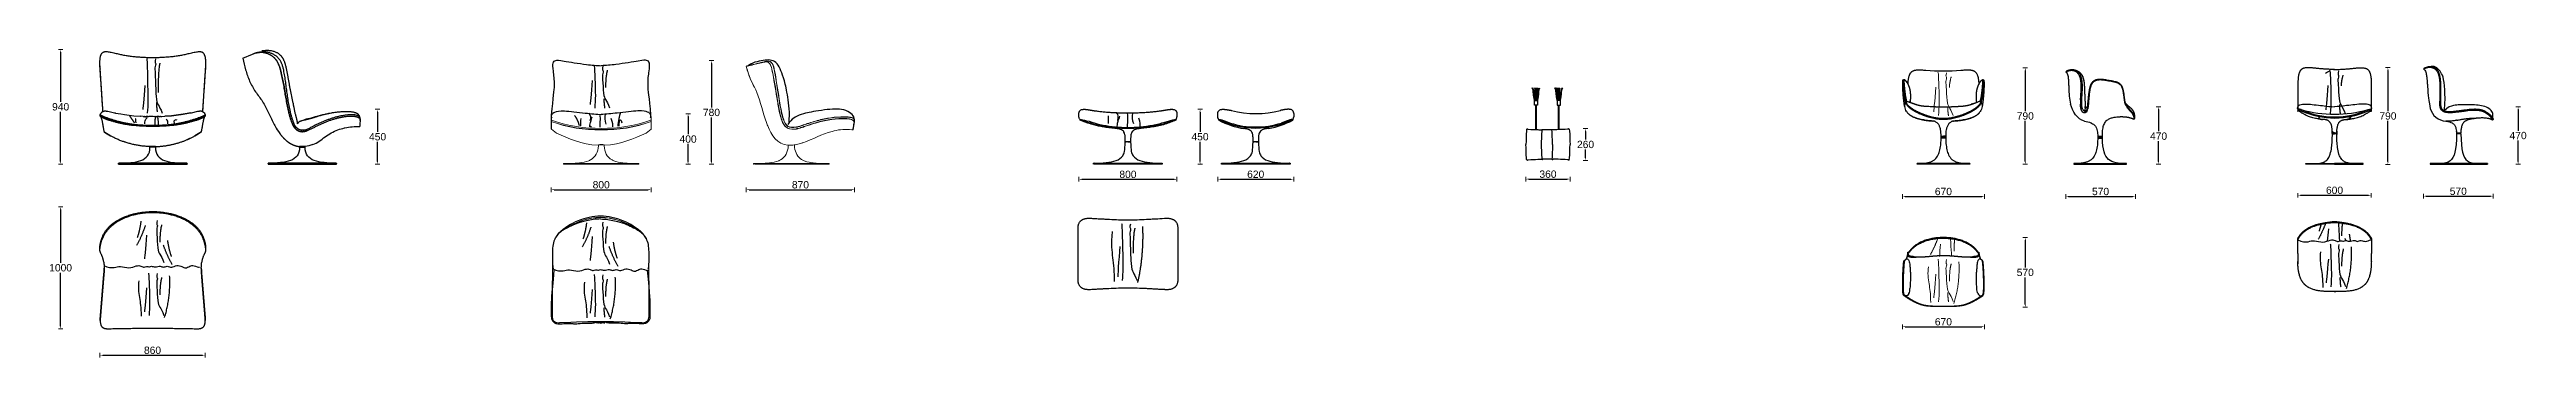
# Model space of a CAD drawing. Header units: millimetres. Extents: x 9689 to 29928, y 170 to 2690.
import ezdxf

# ---------------------------------------------------------------- set-up
doc = ezdxf.new("R2010")
doc.units = ezdxf.units.MM
doc.layers.add('_ARREDO', color=7, linetype='Continuous')
doc.layers.add('Livello 1', color=7, linetype='Continuous')
doc.layers.add('_QUOTE', color=1, linetype='Continuous', lineweight=9)
doc.layers.add('Make2D$Visibile$Curve', color=7, linetype='Continuous', true_color=0x000000)
doc.styles.get("Standard").update_dxf_attribs({"font": 'arial.ttf'})
doc.dimstyles.new('1_1', dxfattribs={"dimscale": 15, "dimtxt": 4, "dimasz": 1.5, "dimexe": 1.25, "dimexo": 2, "dimtad": 1, "dimtih": 1, "dimtoh": 1, "dimdec": 0, "dimtxsty": 'Standard', "dimcen": 2.5, "dimclrd": 256, "dimclre": 256, "dimclrt": 256, "dimadec": 0, "dimazin": 0, "dimtfac": 1, "dimtdec": 0, "dimtmove": 0, "dimatfit": 3, "dimfxl": 1.25, "dimfxlon": 1, "dimlwe": 0, "dimarcsym": 0})
doc.dimstyles.new('STANDARD_ACAD', dxfattribs={"dimtxt": 0.18, "dimasz": 0.18, "dimexe": 0.18, "dimexo": 0.0625, "dimgap": 0.09, "dimtad": 0, "dimtih": 1, "dimtoh": 1, "dimdec": 4, "dimzin": 0, "dimdsep": 46, "dimtxsty": 'Standard', "dimcen": 0.09, "dimadec": 0, "dimazin": 0, "dimtfac": 1, "dimtdec": 4, "dimtofl": 0, "dimtmove": 0, "dimatfit": 3, "dimfxl": 1, "dimtolj": 1, "dimtzin": 0, "dimarcsym": 0})

msp = doc.modelspace()

# ---------------------------------------------------------------- blocks, each defined once
blk = doc.blocks.new('*D5')
at = {"layer": '_QUOTE', "lineweight": 0, "transparency": 16777216}
for p, q in [((9799, 1404), (9762, 1404)), ((9799, 404), (9762, 404))]:
    blk.add_line(p, q, dxfattribs=at)
at = {"layer": '_QUOTE', "lineweight": -2, "transparency": 16777216}
for p, q in [((9780, 1382), (9780, 944)), ((9780, 427), (9780, 864))]:
    blk.add_line(p, q, dxfattribs=at)
at = {"layer": '_QUOTE', "transparency": 16777216}
for points in [[(9777, 1382), (9784, 1382), (9780, 1404)], [(9777, 427), (9784, 427), (9780, 404)]]:
    blk.add_solid(points, dxfattribs=at)
at = {"layer": 'Defpoints', "color": 0, "transparency": 16777216}
for p in [(10533, 1404), (9780, 404), (10533, 404)]:
    blk.add_point(p, dxfattribs=at)
at = {"layer": '_QUOTE', "transparency": 16777216, "insert": (9780, 904), "char_height": 60, "attachment_point": 5}
blk.add_mtext('1000', dxfattribs=at)
blk = doc.blocks.new('*D6')
at = {"layer": '_QUOTE', "lineweight": 0, "transparency": 16777216}
for p, q in [((9799, 2690), (9762, 2690)), ((9799, 1751), (9762, 1751))]:
    blk.add_line(p, q, dxfattribs=at)
at = {"layer": '_QUOTE', "lineweight": -2, "transparency": 16777216}
for p, q in [((9780, 2668), (9780, 2261)), ((9780, 1773), (9780, 2181))]:
    blk.add_line(p, q, dxfattribs=at)
at = {"layer": '_QUOTE', "transparency": 16777216}
for points in [[(9777, 2668), (9784, 2668), (9780, 2690)], [(9777, 1773), (9784, 1773), (9780, 1751)]]:
    blk.add_solid(points, dxfattribs=at)
at = {"layer": 'Defpoints', "color": 0, "transparency": 16777216}
for p in [(9780, 2690), (10913, 2690), (10904, 1751)]:
    blk.add_point(p, dxfattribs=at)
at = {"layer": '_QUOTE', "transparency": 16777216, "insert": (9780, 2221), "char_height": 60, "attachment_point": 5}
blk.add_mtext('940', dxfattribs=at)
blk = doc.blocks.new('*D7')
at = {"layer": '_QUOTE', "lineweight": 0, "transparency": 16777216}
for p, q in [((12351, 2201), (12388, 2201)), ((12351, 1751), (12388, 1751))]:
    blk.add_line(p, q, dxfattribs=at)
at = {"layer": '_QUOTE', "lineweight": -2, "transparency": 16777216}
for p, q in [((12370, 2178), (12370, 2016)), ((12370, 1773), (12370, 1936))]:
    blk.add_line(p, q, dxfattribs=at)
at = {"layer": '_QUOTE', "transparency": 16777216}
for points in [[(12366, 2178), (12373, 2178), (12370, 2201)], [(12366, 1773), (12373, 1773), (12370, 1751)]]:
    blk.add_solid(points, dxfattribs=at)
at = {"layer": 'Defpoints', "color": 0, "transparency": 16777216}
for p in [(12118, 2201), (12118, 1751), (12370, 1751)]:
    blk.add_point(p, dxfattribs=at)
at = {"layer": '_QUOTE', "transparency": 16777216, "insert": (12370, 1976), "char_height": 60, "attachment_point": 5}
blk.add_mtext('450', dxfattribs=at)
blk = doc.blocks.new('*D8')
at = {"layer": '_QUOTE', "lineweight": 0, "transparency": 16777216}
for p, q in [((10101, 207), (10101, 170)), ((10961, 207), (10961, 170))]:
    blk.add_line(p, q, dxfattribs=at)
at = {"layer": '_QUOTE', "lineweight": -2, "transparency": 16777216}
blk.add_line((10124, 189), (10939, 189), dxfattribs=at)
at = {"layer": '_QUOTE', "transparency": 16777216}
for points in [[(10124, 192), (10124, 185), (10101, 189)], [(10939, 192), (10939, 185), (10961, 189)]]:
    blk.add_solid(points, dxfattribs=at)
at = {"layer": 'Defpoints', "color": 0, "transparency": 16777216}
for p in [(10101, 1051), (10961, 1051), (10961, 189)]:
    blk.add_point(p, dxfattribs=at)
at = {"layer": '_QUOTE', "transparency": 16777216, "insert": (10531, 229), "char_height": 60, "attachment_point": 5}
blk.add_mtext('860', dxfattribs=at)
blk = doc.blocks.new('*D10')
at = {"color": 0, "lineweight": -2, "transparency": 16777216}
for p, q in [((18504, 2053), (18504, 2053)), ((18504, 2053), (18504, 2048)), ((18504, 2044), (18504, 2048)), ((18504, 2044), (18504, 2044))]:
    blk.add_line(p, q, dxfattribs=at)
at = {"color": 0, "transparency": 16777216}
for points in [[(18504, 2053), (18504, 2053), (18504, 2053)], [(18504, 2044), (18504, 2044), (18504, 2044)]]:
    blk.add_solid(points, dxfattribs=at)
at = {"layer": 'Defpoints', "color": 0, "transparency": 16777216}
for p in [(18504, 2053), (18504, 2053), (18504, 2044)]:
    blk.add_point(p, dxfattribs=at)
at = {"color": 0, "transparency": 16777216, "insert": (18504, 2048), "char_height": 0.18, "attachment_point": 5}
blk.add_mtext('\\A1;9.0009', dxfattribs=at)
blk = doc.blocks.new('*D3')
at = {"layer": '_QUOTE', "lineweight": 0, "transparency": 16777216}
for p, q in [((19073, 2201), (19109, 2201)), ((19073, 1751), (19109, 1751))]:
    blk.add_line(p, q, dxfattribs=at)
at = {"layer": '_QUOTE', "lineweight": -2, "transparency": 16777216}
for p, q in [((19090, 2178), (19090, 2016)), ((19090, 1773), (19090, 1936))]:
    blk.add_line(p, q, dxfattribs=at)
at = {"layer": '_QUOTE', "transparency": 16777216}
for points in [[(19087, 2178), (19094, 2178), (19090, 2201)], [(19087, 1773), (19094, 1773), (19090, 1751)]]:
    blk.add_solid(points, dxfattribs=at)
at = {"layer": 'Defpoints', "color": 0, "transparency": 16777216}
for p in [(19043, 2201), (19043, 1751), (19090, 1751)]:
    blk.add_point(p, dxfattribs=at)
at = {"layer": '_QUOTE', "transparency": 16777216, "insert": (19090, 1976), "char_height": 60, "attachment_point": 5}
blk.add_mtext('450', dxfattribs=at)
blk = doc.blocks.new('*D4')
at = {"layer": '_QUOTE', "lineweight": 0, "transparency": 16777216}
for p, q in [((18100, 1647), (18100, 1609)), ((18901, 1647), (18901, 1609))]:
    blk.add_line(p, q, dxfattribs=at)
at = {"layer": '_QUOTE', "lineweight": -2, "transparency": 16777216}
blk.add_line((18123, 1628), (18878, 1628), dxfattribs=at)
at = {"layer": '_QUOTE', "transparency": 16777216}
for points in [[(18123, 1632), (18123, 1624), (18100, 1628)], [(18878, 1632), (18878, 1624), (18901, 1628)]]:
    blk.add_solid(points, dxfattribs=at)
at = {"layer": 'Defpoints', "color": 0, "transparency": 16777216}
for p in [(18100, 1692), (18901, 1692), (18901, 1628)]:
    blk.add_point(p, dxfattribs=at)
at = {"layer": '_QUOTE', "transparency": 16777216, "insert": (18501, 1668), "char_height": 60, "attachment_point": 5}
blk.add_mtext('800', dxfattribs=at)
blk = doc.blocks.new('*D1')
at = {"layer": '_QUOTE', "lineweight": 0, "transparency": 16777216}
for p, q in [((19235, 1647), (19235, 1610)), ((19856, 1647), (19856, 1610))]:
    blk.add_line(p, q, dxfattribs=at)
at = {"layer": '_QUOTE', "lineweight": -2, "transparency": 16777216}
blk.add_line((19258, 1629), (19833, 1629), dxfattribs=at)
at = {"layer": '_QUOTE', "transparency": 16777216}
for points in [[(19258, 1632), (19258, 1625), (19235, 1629)], [(19833, 1632), (19833, 1625), (19856, 1629)]]:
    blk.add_solid(points, dxfattribs=at)
at = {"layer": 'Defpoints', "color": 0, "transparency": 16777216}
for p in [(19235, 1702), (19856, 1702), (19856, 1629)]:
    blk.add_point(p, dxfattribs=at)
at = {"layer": '_QUOTE', "transparency": 16777216, "insert": (19545, 1669), "char_height": 60, "attachment_point": 5}
blk.add_mtext('620', dxfattribs=at)
blk = doc.blocks.new('*D9')
at = {"layer": '_QUOTE', "lineweight": 0, "transparency": 16777216}
for p, q in [((21753, 1649), (21753, 1611)), ((22113, 1649), (22113, 1611))]:
    blk.add_line(p, q, dxfattribs=at)
at = {"layer": '_QUOTE', "lineweight": -2, "transparency": 16777216}
blk.add_line((21776, 1630), (22091, 1630), dxfattribs=at)
at = {"layer": '_QUOTE', "transparency": 16777216}
for points in [[(21776, 1634), (21776, 1626), (21753, 1630)], [(22091, 1634), (22091, 1626), (22113, 1630)]]:
    blk.add_solid(points, dxfattribs=at)
at = {"layer": 'Defpoints', "color": 0, "transparency": 16777216}
for p in [(21753, 1913), (22113, 1913), (22113, 1630)]:
    blk.add_point(p, dxfattribs=at)
at = {"layer": '_QUOTE', "transparency": 16777216, "insert": (21933, 1670), "char_height": 60, "attachment_point": 5}
blk.add_mtext('360', dxfattribs=at)
blk = doc.blocks.new('*D2')
at = {"layer": '_QUOTE', "lineweight": 0, "transparency": 16777216}
for p, q in [((22221, 2043), (22259, 2043)), ((22221, 1783), (22259, 1783))]:
    blk.add_line(p, q, dxfattribs=at)
at = {"layer": '_QUOTE', "lineweight": -2, "transparency": 16777216}
for p, q in [((22240, 2020), (22240, 1953)), ((22240, 1805), (22240, 1873))]:
    blk.add_line(p, q, dxfattribs=at)
at = {"layer": '_QUOTE', "transparency": 16777216}
for points in [[(22236, 2020), (22244, 2020), (22240, 2043)], [(22236, 1805), (22244, 1805), (22240, 1783)]]:
    blk.add_solid(points, dxfattribs=at)
at = {"layer": 'Defpoints', "color": 0, "transparency": 16777216}
for p in [(21764, 2043), (21764, 1783), (22240, 1783)]:
    blk.add_point(p, dxfattribs=at)
at = {"layer": '_QUOTE', "transparency": 16777216, "insert": (22240, 1913), "char_height": 60, "attachment_point": 5}
blk.add_mtext('260', dxfattribs=at)
blk = doc.blocks.new('*D15')
at = {"layer": '_QUOTE', "lineweight": 0, "transparency": 16777216}
for p, q in [((13789, 1562), (13789, 1524)), ((14604, 1562), (14604, 1524))]:
    blk.add_line(p, q, dxfattribs=at)
at = {"layer": '_QUOTE', "lineweight": -2, "transparency": 16777216}
blk.add_line((13812, 1543), (14582, 1543), dxfattribs=at)
at = {"layer": '_QUOTE', "transparency": 16777216}
for points in [[(13812, 1547), (13812, 1539), (13789, 1543)], [(14582, 1547), (14582, 1539), (14604, 1543)]]:
    blk.add_solid(points, dxfattribs=at)
at = {"layer": 'Defpoints', "color": 0, "transparency": 16777216}
for p in [(13789, 1662), (14604, 1662), (14604, 1543)]:
    blk.add_point(p, dxfattribs=at)
at = {"layer": '_QUOTE', "transparency": 16777216, "insert": (14197, 1583), "char_height": 60, "attachment_point": 5}
blk.add_mtext('800', dxfattribs=at)
blk = doc.blocks.new('*D16')
at = {"layer": '_QUOTE', "lineweight": 0, "transparency": 16777216}
for p, q in [((15382, 1562), (15382, 1524)), ((16267, 1562), (16267, 1524))]:
    blk.add_line(p, q, dxfattribs=at)
at = {"layer": '_QUOTE', "lineweight": -2, "transparency": 16777216}
blk.add_line((15405, 1543), (16245, 1543), dxfattribs=at)
at = {"layer": '_QUOTE', "transparency": 16777216}
for points in [[(15405, 1547), (15405, 1539), (15382, 1543)], [(16245, 1547), (16245, 1539), (16267, 1543)]]:
    blk.add_solid(points, dxfattribs=at)
at = {"layer": 'Defpoints', "color": 0, "transparency": 16777216}
for p in [(15382, 1662), (16267, 1662), (16267, 1543)]:
    blk.add_point(p, dxfattribs=at)
at = {"layer": '_QUOTE', "transparency": 16777216, "insert": (15825, 1583), "char_height": 60, "attachment_point": 5}
blk.add_mtext('870', dxfattribs=at)
blk = doc.blocks.new('*D17')
at = {"layer": '_QUOTE', "lineweight": 0, "transparency": 16777216}
for p, q in [((14888, 2164), (14926, 2164)), ((14888, 1751), (14926, 1751))]:
    blk.add_line(p, q, dxfattribs=at)
at = {"layer": '_QUOTE', "lineweight": -2, "transparency": 16777216}
for p, q in [((14907, 2142), (14907, 1997)), ((14907, 1773), (14907, 1917))]:
    blk.add_line(p, q, dxfattribs=at)
at = {"layer": '_QUOTE', "transparency": 16777216}
for points in [[(14903, 2142), (14911, 2142), (14907, 2164)], [(14903, 1773), (14911, 1773), (14907, 1751)]]:
    blk.add_solid(points, dxfattribs=at)
at = {"layer": 'Defpoints', "color": 0, "transparency": 16777216}
for p in [(14788, 2164), (14907, 2164), (14788, 1751)]:
    blk.add_point(p, dxfattribs=at)
at = {"layer": '_QUOTE', "transparency": 16777216, "insert": (14907, 1957), "char_height": 60, "attachment_point": 5}
blk.add_mtext('400', dxfattribs=at)
blk = doc.blocks.new('*D18')
at = {"layer": '_QUOTE', "lineweight": 0, "transparency": 16777216}
for p, q in [((15079, 2599), (15117, 2599)), ((15079, 1751), (15117, 1751))]:
    blk.add_line(p, q, dxfattribs=at)
at = {"layer": '_QUOTE', "lineweight": -2, "transparency": 16777216}
for p, q in [((15098, 2577), (15098, 2215)), ((15098, 1773), (15098, 2135))]:
    blk.add_line(p, q, dxfattribs=at)
at = {"layer": '_QUOTE', "transparency": 16777216}
for points in [[(15094, 2577), (15102, 2577), (15098, 2599)], [(15094, 1773), (15102, 1773), (15098, 1751)]]:
    blk.add_solid(points, dxfattribs=at)
at = {"layer": 'Defpoints', "color": 0, "transparency": 16777216}
for p in [(14831, 2599), (15098, 2599), (14831, 1751)]:
    blk.add_point(p, dxfattribs=at)
at = {"layer": '_QUOTE', "transparency": 16777216, "insert": (15098, 2175), "char_height": 60, "attachment_point": 5}
blk.add_mtext('780', dxfattribs=at)
blk = doc.blocks.new('*D28')
at = {"layer": '_QUOTE', "lineweight": 0, "transparency": 16777216}
for p, q in [((25814, 1151), (25852, 1151)), ((25814, 581), (25852, 581))]:
    blk.add_line(p, q, dxfattribs=at)
at = {"layer": '_QUOTE', "lineweight": -2, "transparency": 16777216}
for p, q in [((25833, 1129), (25833, 906)), ((25833, 604), (25833, 826))]:
    blk.add_line(p, q, dxfattribs=at)
at = {"layer": '_QUOTE', "transparency": 16777216}
for points in [[(25829, 1129), (25837, 1129), (25833, 1151)], [(25829, 604), (25837, 604), (25833, 581)]]:
    blk.add_solid(points, dxfattribs=at)
at = {"layer": 'Defpoints', "color": 0, "transparency": 16777216}
for p in [(25164, 1151), (25164, 581), (25833, 581)]:
    blk.add_point(p, dxfattribs=at)
at = {"layer": '_QUOTE', "transparency": 16777216, "insert": (25833, 866), "char_height": 60, "attachment_point": 5}
blk.add_mtext('570', dxfattribs=at)
blk = doc.blocks.new('*D26')
at = {"layer": '_QUOTE', "lineweight": 0, "transparency": 16777216}
for p, q in [((24829, 441), (24829, 403)), ((25499, 441), (25499, 403))]:
    blk.add_line(p, q, dxfattribs=at)
at = {"layer": '_QUOTE', "lineweight": -2, "transparency": 16777216}
blk.add_line((24852, 422), (25477, 422), dxfattribs=at)
at = {"layer": '_QUOTE', "transparency": 16777216}
for points in [[(24852, 426), (24852, 418), (24829, 422)], [(25477, 426), (25477, 418), (25499, 422)]]:
    blk.add_solid(points, dxfattribs=at)
at = {"layer": 'Defpoints', "color": 0, "transparency": 16777216}
for p in [(24829, 713), (25499, 728), (25499, 422)]:
    blk.add_point(p, dxfattribs=at)
at = {"layer": '_QUOTE', "transparency": 16777216, "insert": (25164, 462), "char_height": 60, "attachment_point": 5}
blk.add_mtext('670', dxfattribs=at)
blk = doc.blocks.new('*D29')
at = {"layer": '_QUOTE', "lineweight": 0, "transparency": 16777216}
for p, q in [((26903, 2221), (26941, 2221)), ((26903, 1751), (26941, 1751))]:
    blk.add_line(p, q, dxfattribs=at)
at = {"layer": '_QUOTE', "lineweight": -2, "transparency": 16777216}
for p, q in [((26922, 2198), (26922, 2021)), ((26922, 1773), (26922, 1941))]:
    blk.add_line(p, q, dxfattribs=at)
at = {"layer": '_QUOTE', "transparency": 16777216}
for points in [[(26918, 2198), (26926, 2198), (26922, 2221)], [(26918, 1773), (26926, 1773), (26922, 1751)]]:
    blk.add_solid(points, dxfattribs=at)
at = {"layer": 'Defpoints', "color": 0, "transparency": 16777216}
for p in [(25141, 2221), (26922, 2221), (25128, 1751)]:
    blk.add_point(p, dxfattribs=at)
at = {"layer": '_QUOTE', "transparency": 16777216, "insert": (26922, 1981), "char_height": 60, "attachment_point": 5}
blk.add_mtext('470', dxfattribs=at)
blk = doc.blocks.new('*D30')
at = {"layer": '_QUOTE', "lineweight": 0, "transparency": 16777216}
for p, q in [((25814, 2541), (25852, 2541)), ((25814, 1751), (25852, 1751))]:
    blk.add_line(p, q, dxfattribs=at)
at = {"layer": '_QUOTE', "lineweight": -2, "transparency": 16777216}
for p, q in [((25833, 2518), (25833, 2186)), ((25833, 1773), (25833, 2106))]:
    blk.add_line(p, q, dxfattribs=at)
at = {"layer": '_QUOTE', "transparency": 16777216}
for points in [[(25829, 2518), (25837, 2518), (25833, 2541)], [(25829, 1773), (25837, 1773), (25833, 1751)]]:
    blk.add_solid(points, dxfattribs=at)
at = {"layer": 'Defpoints', "color": 0, "transparency": 16777216}
for p in [(24957, 2541), (25833, 2541), (25149, 1751)]:
    blk.add_point(p, dxfattribs=at)
at = {"layer": '_QUOTE', "transparency": 16777216, "insert": (25833, 2146), "char_height": 60, "attachment_point": 5}
blk.add_mtext('790', dxfattribs=at)
blk = doc.blocks.new('*D27')
at = {"layer": '_QUOTE', "lineweight": 0, "transparency": 16777216}
for p, q in [((24829, 1507), (24829, 1469)), ((25499, 1507), (25499, 1469))]:
    blk.add_line(p, q, dxfattribs=at)
at = {"layer": '_QUOTE', "lineweight": -2, "transparency": 16777216}
blk.add_line((24852, 1488), (25477, 1488), dxfattribs=at)
at = {"layer": '_QUOTE', "transparency": 16777216}
for points in [[(24852, 1492), (24852, 1484), (24829, 1488)], [(25477, 1492), (25477, 1484), (25499, 1488)]]:
    blk.add_solid(points, dxfattribs=at)
at = {"layer": 'Defpoints', "color": 0, "transparency": 16777216}
for p in [(24829, 1779), (25499, 1794), (25499, 1488)]:
    blk.add_point(p, dxfattribs=at)
at = {"layer": '_QUOTE', "transparency": 16777216, "insert": (25164, 1528), "char_height": 60, "attachment_point": 5}
blk.add_mtext('670', dxfattribs=at)
blk = doc.blocks.new('*D31')
at = {"layer": '_QUOTE', "lineweight": 0, "transparency": 16777216}
for p, q in [((26163, 1507), (26163, 1469)), ((26733, 1507), (26733, 1469))]:
    blk.add_line(p, q, dxfattribs=at)
at = {"layer": '_QUOTE', "lineweight": -2, "transparency": 16777216}
blk.add_line((26186, 1488), (26710, 1488), dxfattribs=at)
at = {"layer": '_QUOTE', "transparency": 16777216}
for points in [[(26186, 1492), (26186, 1484), (26163, 1488)], [(26710, 1492), (26710, 1484), (26733, 1488)]]:
    blk.add_solid(points, dxfattribs=at)
at = {"layer": 'Defpoints', "color": 0, "transparency": 16777216}
for p in [(26163, 2506), (26733, 2506), (26733, 1488)]:
    blk.add_point(p, dxfattribs=at)
at = {"layer": '_QUOTE', "transparency": 16777216, "insert": (26448, 1528), "char_height": 60, "attachment_point": 5}
blk.add_mtext('570', dxfattribs=at)
blk = doc.blocks.new('*D39')
at = {"layer": '_QUOTE', "lineweight": 0, "transparency": 16777216}
for p, q in [((28060, 1516), (28060, 1479)), ((28660, 1516), (28660, 1479))]:
    blk.add_line(p, q, dxfattribs=at)
at = {"layer": '_QUOTE', "lineweight": -2, "transparency": 16777216}
blk.add_line((28083, 1498), (28638, 1498), dxfattribs=at)
at = {"layer": '_QUOTE', "transparency": 16777216}
for points in [[(28083, 1501), (28083, 1494), (28060, 1498)], [(28638, 1501), (28638, 1494), (28660, 1498)]]:
    blk.add_solid(points, dxfattribs=at)
at = {"layer": 'Defpoints', "color": 0, "transparency": 16777216}
for p in [(28060, 1628), (28660, 1628), (28660, 1498)]:
    blk.add_point(p, dxfattribs=at)
at = {"layer": '_QUOTE', "transparency": 16777216, "insert": (28360, 1538), "char_height": 60, "attachment_point": 5}
blk.add_mtext('600', dxfattribs=at)
blk = doc.blocks.new('*D40')
at = {"layer": '_QUOTE', "lineweight": 0, "transparency": 16777216}
for p, q in [((28777, 2542), (28815, 2542)), ((28777, 1750), (28815, 1750))]:
    blk.add_line(p, q, dxfattribs=at)
at = {"layer": '_QUOTE', "lineweight": -2, "transparency": 16777216}
for p, q in [((28796, 2519), (28796, 2186)), ((28796, 1773), (28796, 2106))]:
    blk.add_line(p, q, dxfattribs=at)
at = {"layer": '_QUOTE', "transparency": 16777216}
for points in [[(28792, 2519), (28800, 2519), (28796, 2542)], [(28792, 1773), (28800, 1773), (28796, 1750)]]:
    blk.add_solid(points, dxfattribs=at)
at = {"layer": 'Defpoints', "color": 0, "transparency": 16777216}
for p in [(28722, 2542), (28796, 2542), (28722, 1750)]:
    blk.add_point(p, dxfattribs=at)
at = {"layer": '_QUOTE', "transparency": 16777216, "insert": (28796, 2146), "char_height": 60, "attachment_point": 5}
blk.add_mtext('790', dxfattribs=at)
blk = doc.blocks.new('*D37')
at = {"layer": '_QUOTE', "lineweight": 0, "transparency": 16777216}
for p, q in [((29087, 1509), (29087, 1471)), ((29656, 1509), (29656, 1471))]:
    blk.add_line(p, q, dxfattribs=at)
at = {"layer": '_QUOTE', "lineweight": -2, "transparency": 16777216}
blk.add_line((29109, 1490), (29634, 1490), dxfattribs=at)
at = {"layer": '_QUOTE', "transparency": 16777216}
for points in [[(29109, 1494), (29109, 1486), (29087, 1490)], [(29634, 1494), (29634, 1486), (29656, 1490)]]:
    blk.add_solid(points, dxfattribs=at)
at = {"layer": 'Defpoints', "color": 0, "transparency": 16777216}
for p in [(29087, 1620), (29656, 1620), (29656, 1490)]:
    blk.add_point(p, dxfattribs=at)
at = {"layer": '_QUOTE', "transparency": 16777216, "insert": (29371, 1530), "char_height": 60, "attachment_point": 5}
blk.add_mtext('570', dxfattribs=at)
blk = doc.blocks.new('*D38')
at = {"layer": '_QUOTE', "lineweight": 0, "transparency": 16777216}
for p, q in [((29841, 2221), (29879, 2221)), ((29841, 1751), (29879, 1751))]:
    blk.add_line(p, q, dxfattribs=at)
at = {"layer": '_QUOTE', "lineweight": -2, "transparency": 16777216}
for p, q in [((29860, 2198), (29860, 2026)), ((29860, 1773), (29860, 1946))]:
    blk.add_line(p, q, dxfattribs=at)
at = {"layer": '_QUOTE', "transparency": 16777216}
for points in [[(29856, 2198), (29864, 2198), (29860, 2221)], [(29856, 1773), (29864, 1773), (29860, 1751)]]:
    blk.add_solid(points, dxfattribs=at)
at = {"layer": 'Defpoints', "color": 0, "transparency": 16777216}
for p in [(29735, 2221), (29735, 1751), (29860, 1751)]:
    blk.add_point(p, dxfattribs=at)
at = {"layer": '_QUOTE', "transparency": 16777216, "insert": (29860, 1986), "char_height": 60, "attachment_point": 5}
blk.add_mtext('470', dxfattribs=at)

# ---------------------------------------------------------------- dimensions: what is measured, and where the dimension line sits
dim = msp.add_linear_dim(base=(18504.13676, 2052.74363), p1=(18504.21328, 2043.74276), p2=(18504.13676, 2052.74363), angle=90, dimstyle='STANDARD_ACAD', override={"dimtmove": 2})
dim.commit()
dim.dimension.update_dxf_attribs({"geometry": '*D10', "text_midpoint": (18504.13676, 2048.24319)})
at = {"layer": '_QUOTE'}
for base, p1, p2, picture, middle in [((9780.34136, 2690.46698), (10903.58108, 1750.65822), (10913.30561, 2690.46698), '*D6', (9780.34136, 2220.5626)), ((25833.2172, 2540.89831), (25149.34879, 1750.65822), (24957.06545, 2540.89831), '*D30', (25833.2172, 2145.77827)), ((12369.73917, 1750.65822), (12118.06969, 2200.55799), (12118.06969, 1750.65822), '*D7', (12369.73917, 1975.60811)), ((9780.34136, 404.48514), (10532.68049, 1404.21655), (10532.67225, 404.48514), '*D5', (9780.34136, 904.35084)), ((25833.2172, 581.43561), (25164.08255, 1151.48274), (25164.07184, 581.43561), '*D28', (25833.2172, 866.45918))]:
    dim = msp.add_linear_dim(base=base, p1=p1, p2=p2, angle=90, dimstyle='1_1', dxfattribs=at)
    dim.commit()
    dim.dimension.update_dxf_attribs({"geometry": picture, "text_midpoint": middle})
for p1, p2, distance, text, picture, middle in [((14831.39441, 1750.71164), (14831.39441, 2599.12328), -266.70906, '780', '*D18', (15098.10347, 2174.91746)), ((28722.12384, 1750.42097), (28722.12384, 2541.85601), -74.03771, '790', '*D40', (28796.16156, 2146.13849)), ((14787.70285, 1750.71164), (14787.70285, 2164.01725), -119.29252, '400', '*D17', (14906.99538, 1957.36444)), ((13789.19399, 1662.20642), (14604.46647, 1662.20642), -119.29252, '800', '*D15', (14196.83023, 1582.92327)), ((15382.40271, 1662.20642), (16267.24972, 1662.20642), -119.29252, '870', '*D16', (15824.82622, 1582.92327)), ((28060.25613, 1627.92572), (28660.25606, 1627.92572), -130.32361, '600', '*D39', (28360.25609, 1537.61149))]:
    dim = msp.add_aligned_dim(p1=p1, p2=p2, distance=distance, text=text, dimstyle='1_1', dxfattribs=at)
    dim.commit()
    dim.dimension.update_dxf_attribs({"geometry": picture, "text_midpoint": middle})
for base, p1, p2, picture, middle in [((26732.80637, 1488.22167), (26163.23283, 2505.65542), (26732.80637, 2505.65542), '*D31', (26448.0196, 1528.23105)), ((22113.15511, 1630.02486), (21753.15511, 1912.94692), (22113.15511, 1912.94692), '*D9', (21933.15511, 1670.0547)), ((25499.35758, 1488.22167), (24829.46038, 1778.8906), (25499.35758, 1793.74225), '*D27', (25164.40898, 1528.23105)), ((10961.13915, 188.57394), (10101.20873, 1050.79785), (10961.13915, 1050.74886), '*D8', (10531.17394, 228.58332)), ((25499.35758, 422.0366), (24829.46038, 712.70553), (25499.35758, 727.55718), '*D26', (25164.40898, 462.04598))]:
    dim = msp.add_linear_dim(base=base, p1=p1, p2=p2, dimstyle='1_1', dxfattribs=at)
    dim.commit()
    dim.dimension.update_dxf_attribs({"geometry": picture, "text_midpoint": middle})
for base, p1, p2, text, picture, middle in [((19090.47535, 1750.85822), (19042.88864, 2200.63211), (19042.88864, 1750.85822), '450', '*D3', (19090.47535, 1975.74517)), ((29859.93881, 1750.65822), (29734.79307, 2220.6582), (29734.79307, 1750.65822), '470', '*D38', (29859.93881, 1985.65821))]:
    dim = msp.add_linear_dim(base=base, p1=p1, p2=p2, angle=90, text=text, dimstyle='1_1', dxfattribs=at)
    dim.commit()
    dim.dimension.update_dxf_attribs({"geometry": picture, "text_midpoint": middle})
for base, p1, p2, picture, middle in [((22239.78228, 1782.97741), (21763.83633, 2042.91643), (21763.83633, 1782.97741), '*D2', (22239.78228, 1912.94692)), ((26922.03817, 2220.74626), (25128.23183, 1750.65822), (25140.79075, 2220.74626), '*D29', (26922.03817, 1980.74871))]:
    dim = msp.add_linear_dim(base=base, p1=p1, p2=p2, angle=90, dimstyle='1_1', dxfattribs=at)
    dim.commit()
    dim.dimension.update_dxf_attribs({"geometry": picture, "text_midpoint": middle, "dimtype": 160})
for base, p1, p2, text, picture, middle in [((18900.98144, 1628.13266), (18100.47325, 1692.2771), (18900.98144, 1692.26422), '800', '*D4', (18500.72734, 1668.14204)), ((29656.05396, 1490.22538), (29086.76673, 1620.11339), (29656.05396, 1620.11339), '570', '*D37', (29371.41034, 1530.23476))]:
    dim = msp.add_linear_dim(base=base, p1=p1, p2=p2, text=text, dimstyle='1_1', dxfattribs=at)
    dim.commit()
    dim.dimension.update_dxf_attribs({"geometry": picture, "text_midpoint": middle})
dim = msp.add_linear_dim(base=(19855.76088, 1628.51266), p1=(19235.18557, 1702.21793), p2=(19855.76088, 1702.21793), text='620', dimstyle='1_1', dxfattribs=at)
dim.commit()
dim.dimension.update_dxf_attribs({"geometry": '*D1', "text_midpoint": (19545.47323, 1628.51266), "dimtype": 160})

# ---------------------------------------------------------------- linework, layer by layer
for points in [[(18224.74677, 1760.65859), (18776.70763, 1760.65859)], [(19269.50123, 1760.65859), (19821.46209, 1760.65859)]]:
    msp.add_lwpolyline(points)
for centre, radius, start, end in [((19559.25205, 2719.67321), 685.58149, 242.573954314, 260.754707961), ((19545.47602, 2730.33363), 682.56643, 243.79066018, 296.209310711), ((19545.48168, 2743.39066), 687.19613, 252.424081045, 287.575918955), ((19545.93622, 2926.64277), 761.3888, 254.86728105, 285.255098992), ((19520.55915, 2741.61743), 709.95664, 280.733945329, 297.367875409), ((28360.25609, 2798.98042), 660.24923, 245.483097577, 294.516902423), ((28360.25609, 3177.6039), 1016.94568, 254.370675537, 285.629324463), ((28362.01149, 2789.95749), 660.24923, 245.483097577, 294.516902423), ((14197.40407, 1798.64727), 111.31536, 78.00514392, 101.994566104), ((28360.23754, 801.8342), 477.59819, 80.601392655, 99.398606066), ((28360.23738, 828.91368), 442.02255, 81.366461843, 98.633637812)]:
    msp.add_arc(centre, radius, start, end)
at = {"color": 0, "lineweight": -2}
msp.add_arc((29282.68703, 2251.51172), 148.8453, 196.787133092, 264.436724198, dxfattribs=at)
at = {"color": 0}
for points, knots in [([(10491.04849, 2169.11568), (10496.72204, 2246.07258), (10494.78951, 2347.95722), (10489.95806, 2615.49255), (10486.09294, 2616.45848)], [0, 0, 0, 0, 1, 4, 4, 4, 4]), ([(13791.46979, 2151.7333), (13804.67418, 2306.14155), (13822.69703, 2400.67435), (13804.07727, 2523.59457), (13799.63188, 2586.69498), (13823.63703, 2604.46975), (13864.53471, 2601.80354), (14058.18395, 2567.31046), (14158.26178, 2559.01854), (14197.40523, 2557.68869)], [0, 0, 0, 0, 1, 2, 3, 4, 5, 6, 6.6378295716, 6.6378295716, 6.6378295716, 6.6378295716]), ([(14146.94908, 2211.08819), (14152.62263, 2288.04509), (14150.6901, 2389.92973), (14145.85865, 2557.85118), (14141.99353, 2558.81711)], [0, 0, 0, 0, 1, 4, 4, 4, 4]), ([(14603.34066, 2151.7333), (14590.13627, 2306.14155), (14572.11342, 2400.67435), (14590.73318, 2523.59457), (14595.17857, 2586.69498), (14571.17343, 2604.46975), (14530.27574, 2601.80354), (14336.6265, 2567.31046), (14236.54867, 2559.01854), (14197.40523, 2557.68869)], [0, 0, 0, 0, 1, 2, 3, 4, 5, 6, 6.6378295716, 6.6378295716, 6.6378295716, 6.6378295716]), ([(28060.25623, 2201.52689), (28054.86476, 2206.12397), (28057.69331, 2223.59806), (28071.83205, 2237.08555), (28120.37199, 2248.28702), (28252.92672, 2231.48328), (28332.95638, 2222.80982), (28360.25604, 2221.29897)], [0, 0, 0, 0, 1, 2, 3, 4, 4.7709984292, 4.7709984292, 4.7709984292, 4.7709984292]), ([(28660.25584, 2201.52689), (28665.64732, 2206.12397), (28662.81877, 2223.59806), (28648.68003, 2237.08555), (28600.14009, 2248.28702), (28467.58535, 2231.48328), (28387.55569, 2222.80982), (28360.25604, 2221.29897)], [0, 0, 0, 0, 1, 2, 3, 4, 4.7709984292, 4.7709984292, 4.7709984292, 4.7709984292]), ([(10466.90645, 2081.30106), (10469.23, 2102.68085), (10477.41642, 2128.41503), (10484.23364, 2122.71129), (10488.45122, 2135.96159)], [0.2593040698, 0.2593040698, 0.2593040698, 0.2593040698, 1, 2, 2, 2, 2]), ([(10552.74831, 2072.49607), (10552.32181, 2111.75074), (10555.66802, 2119.64141), (10555.32385, 2146.82079), (10548.87884, 2142.3509)], [0.2772696256, 0.2772696256, 0.2772696256, 0.2772696256, 1, 3, 3, 3, 3]), ([(10565.94208, 2140.702), (10573.90581, 2135.06937), (10575.80192, 2117.25267), (10576.79826, 2089.19067), (10578.41967, 2077.23487), (10578.65562, 2072.62049)], [0, 0, 0, 0, 4, 5, 5.6273367209, 5.6273367209, 5.6273367209, 5.6273367209]), ([(10655.30649, 2081.45709), (10655.30241, 2082.77199), (10655.39588, 2095.08023), (10657.75886, 2110.60238), (10643.29842, 2120.90442)], [0.8794763037, 0.8794763037, 0.8794763037, 0.8794763037, 1, 2, 2, 2, 2]), ([(10709.24282, 2087.22555), (10707.47731, 2111.01921), (10710.74053, 2103.18167), (10721.02325, 2122.71129), (10730.061, 2115.42069)], [0.2933778547, 0.2933778547, 0.2933778547, 0.2933778547, 1, 2, 2, 2, 2]), ([(13795.80436, 2131.3912), (13788.58696, 2137.54517), (13792.37345, 2160.93722), (13811.30057, 2178.99253), (13876.27955, 2193.98761), (14053.72665, 2171.49293), (14160.85998, 2159.88203), (14197.40523, 2157.8595)], [0, 0, 0, 0, 1, 2, 3, 4, 4.7709984292, 4.7709984292, 4.7709984292, 4.7709984292]), ([(14102.81471, 2057.31318), (14105.13825, 2078.69296), (14113.32468, 2104.42714), (14120.1419, 2126.96768), (14124.35948, 2140.21798)], [0.2593040698, 0.2593040698, 0.2593040698, 0.2593040698, 1, 2, 2, 2, 2]), ([(14188.65657, 2053.5625), (14188.23007, 2080.66539), (14191.57628, 2116.80034), (14191.23211, 2143.97973), (14184.78528, 2147.77049)], [0.2772696256, 0.2772696256, 0.2772696256, 0.2772696256, 1, 3, 3, 3, 3]), ([(14599.00609, 2131.3912), (14606.2235, 2137.54517), (14602.437, 2160.93722), (14583.50988, 2178.99253), (14518.53091, 2193.98761), (14341.0838, 2171.49293), (14233.95047, 2159.88203), (14197.40523, 2157.8595)], [0, 0, 0, 0, 1, 2, 3, 4, 4.7709984292, 4.7709984292, 4.7709984292, 4.7709984292]), ([(14291.21475, 2057.46921), (14291.21067, 2058.78411), (14291.30414, 2071.09234), (14293.66712, 2086.6145), (14279.20668, 2125.16082)], [0.8794763037, 0.8794763037, 0.8794763037, 0.8794763037, 1, 2, 2, 2, 2]), ([(14345.15108, 2063.23767), (14343.38557, 2087.03133), (14346.64879, 2107.43807), (14356.93151, 2126.96768), (14365.96926, 2091.43281)], [0.2933778547, 0.2933778547, 0.2933778547, 0.2933778547, 1, 2, 2, 2, 2]), ([(18412.76234, 2061.33609), (18415.08589, 2082.71587), (18423.27231, 2108.45006), (18430.08953, 2130.9906), (18434.30712, 2144.2409)], [0.2593040698, 0.2593040698, 0.2593040698, 0.2593040698, 1, 2, 2, 2, 2]), ([(18498.6042, 2057.58541), (18498.1777, 2084.6883), (18501.52391, 2142.58286), (18501.17974, 2169.76224), (18494.73291, 2171.28974)], [0.2772696256, 0.2772696256, 0.2772696256, 0.2772696256, 1, 3, 3, 3, 3]), ([(18601.16238, 2061.49212), (18601.1583, 2062.80702), (18601.25177, 2075.11526), (18603.61475, 2090.63741), (18589.15431, 2129.18373)], [0.8794763037, 0.8794763037, 0.8794763037, 0.8794763037, 1, 2, 2, 2, 2]), ([(18457.05245, 798.82215), (18462.726, 875.77905), (18460.79346, 1032.84857), (18455.96201, 1264.13045), (18452.09689, 1265.09637)], [0, 0, 0, 0, 1, 4, 4, 4, 4]), ([(28391.80873, 1269.8073), (28391.0615, 1262.91496), (28393.57778, 1249.15277), (28397.31548, 1153.68597), (28400.5894, 1123.75191)], [3.0117844965, 3.0117844965, 3.0117844965, 3.0117844965, 4, 4.9591111079, 4.9591111079, 4.9591111079, 4.9591111079]), ([(28331.88974, 749.37652), (28337.56329, 826.33342), (28335.63075, 928.21805), (28330.79931, 1096.1395), (28326.93418, 1097.10543)], [0, 0, 0, 0, 1, 4, 4, 4, 4]), ([(10505.19664, 513.69891), (10510.87019, 590.65581), (10508.93765, 692.54044), (10504.1062, 860.46189), (10500.24108, 861.42782)], [0, 0, 0, 0, 1, 4, 4, 4, 4]), ([(14146.94908, 501.65033), (14152.62263, 578.60723), (14150.6901, 680.49187), (14145.85865, 848.41332), (14141.99353, 849.37925)], [0, 0, 0, 0, 1, 4, 4, 4, 4])]:
    msp.add_open_spline(points, degree=3, knots=knots, dxfattribs=at)
for points, degree in [([(10554.95808, 2612.84213), (10547.9352, 2586.44367), (10556.63172, 2577.9375), (10557.59804, 2562.68506), (10548.90147, 2541.27296), (10552.76659, 2520.83302), (10558.5643, 2271.50251), (10574.02486, 2243.49104), (10597.21571, 2203.88858), (10609.77746, 2170.08161)], 3), ([(14210.85867, 2555.20076), (14203.83579, 2528.80229), (14212.53231, 2520.29612), (14213.49863, 2505.04368), (14204.80206, 2483.63159), (14208.66718, 2463.19164), (14214.46489, 2313.47503), (14229.92545, 2285.46355), (14253.1163, 2245.8611), (14265.67805, 2212.05412)], 3), ([(28327.95968, 2165.21386), (28333.63323, 2242.17076), (28331.70069, 2404.0554), (28326.86925, 2517.61539), (28323.00412, 2518.58131), (28314.30755, 2511.81991), (28287.25152, 2494.43346)], 3), ([(28391.86927, 2514.96497), (28384.84638, 2488.5665), (28393.5429, 2480.06033), (28394.50922, 2464.80789), (28385.81265, 2443.39579), (28389.67778, 2422.95585), (28395.47549, 2267.6007), (28410.93604, 2239.58922), (28434.1269, 2199.98677), (28446.68865, 2166.17979)], 3), ([(10572.09232, 2179.64635), (10565.32829, 2217.31698), (10566.29461, 2255.95354)], 2), ([(14227.99291, 2209.15637), (14221.22888, 2246.827), (14222.1952, 2285.46355)], 2), ([(28409.00351, 2163.28204), (28402.23947, 2200.95266), (28403.20579, 2239.58922)], 2), ([(10343.24436, 2146.20047), (10369.1785, 2111.63494), (10381.33137, 2091.53779)], 2), ([(10393.85589, 2122.71129), (10391.73589, 2127.34175), (10391.89937, 2106.46706), (10393.27506, 2089.70834)], 3), ([(13979.15262, 2150.45687), (14005.08676, 2115.89134), (14017.23963, 2067.5499)], 2), ([(14029.76415, 2126.96768), (14027.64414, 2103.35386), (14027.80763, 2082.47918), (14029.18332, 2065.72046)], 3), ([(14096.04113, 2167.92316), (14110.50157, 2154.67286), (14112.30915, 2129.97913), (14104.47641, 2106.48995)], 3), ([(14110.50157, 2064.26109), (14111.81344, 2059.31828), (14112.90559, 2054.66267)], 2), ([(14197.40523, 2156.92554), (14197.4053, 2156.92554), (14197.40538, 2156.92554), (14197.40546, 2156.92554)], 3), ([(14237.87668, 2078.39917), (14227.2584, 2104.55558), (14225.36224, 2148.14959), (14231.05063, 2157.4284)], 3), ([(14334.63833, 2063.72763), (14343.0736, 2139.6157), (14356.93151, 2173.63833)], 2), ([(18339.71178, 2146.27304), (18337.59178, 2122.65922), (18337.75526, 2101.78454), (18339.13095, 2085.02582)], 3), ([(18405.98876, 2171.94607), (18420.4492, 2158.69577), (18422.25678, 2134.00204), (18414.42404, 2110.51286)], 3), ([(18547.82431, 2082.42209), (18537.20603, 2108.5785), (18535.30987, 2152.17251), (18540.99826, 2165.81931)], 3), ([(10569.10543, 1289.71063), (10562.08255, 1263.31217), (10570.77907, 1254.806), (10571.74539, 1239.55356), (10563.04882, 1218.14146), (10566.91394, 1197.70152), (10572.71166, 1047.9849), (10588.17221, 1019.97343), (10611.36306, 980.37097), (10623.92481, 946.56399)], 3), ([(14210.85867, 1277.66206), (14203.83579, 1251.26359), (14212.53231, 1242.75742), (14213.49863, 1227.50498), (14204.80206, 1206.09288), (14208.66718, 1185.65294), (14214.46489, 1035.93633), (14229.92545, 1007.92485), (14253.1163, 968.3224), (14265.67805, 934.51542)], 3), ([(18520.96203, 1261.48003), (18513.93915, 1235.08156), (18522.63567, 1226.57539), (18523.60199, 1211.32295), (18514.90542, 1189.91085), (18518.77054, 1169.47091), (18524.56826, 901.20898), (18540.02881, 873.19751), (18563.21966, 833.59505), (18575.78141, 799.78807)], 3), ([(28395.79933, 1093.48908), (28388.77644, 1067.09062), (28397.47296, 1058.58445), (28398.43928, 1043.33201), (28389.74271, 1021.91991), (28393.60784, 1001.47997), (28399.40555, 851.76335), (28414.8661, 823.75187), (28438.05696, 784.14942), (28450.6187, 750.34244)], 3), ([(10569.10622, 857.81147), (10562.08334, 831.41301), (10570.77986, 822.90684), (10571.74618, 807.6544), (10563.04961, 786.2423), (10566.91473, 765.80236), (10572.71245, 616.08574), (10588.173, 588.07427), (10611.36385, 548.47181), (10623.9256, 514.66483)], 3), ([(14210.85867, 845.7629), (14203.83579, 819.36443), (14212.53231, 810.85826), (14213.49863, 795.60582), (14204.80206, 774.19372), (14208.66718, 753.75378), (14214.46489, 604.03717), (14229.92545, 576.02569), (14253.1163, 536.42324), (14265.67805, 502.61626)], 3), ([(28412.93357, 747.44469), (28406.16953, 785.11532), (28407.13585, 823.75187)], 2), ([(14227.99291, 499.71851), (14221.22888, 537.38914), (14222.1952, 576.02569)], 2)]:
    msp.add_open_spline(points, degree=degree, dxfattribs=at)
for points, degree in [([(10579.30042, 2337.65456), (10579.30042, 2527.64074), (10593.52176, 2578.41169)], 2), ([(14124.47775, 2436.49054), (14116.35129, 2330.88698), (14105.17738, 2230.36049), (14107.20902, 2241.53011)], 3), ([(14235.20101, 2379.62708), (14235.20101, 2469.99937), (14249.42235, 2520.77032)], 2), ([(15732.35894, 2091.31486), (15739.16026, 2172.50166), (15722.46443, 2313.31861), (15694.03412, 2443.10428), (15665.07247, 2519.85014), (15637.05911, 2578.30405), (15590.72045, 2605.73128), (15537.79265, 2604.51034), (15472.76486, 2592.85616), (15421.81283, 2576.22517), (15401.50787, 2559.54455)], 3), ([(28416.21161, 2393.75274), (28416.21161, 2429.76357), (28430.43295, 2480.53453)], 2), ([(10468.57716, 2394.51802), (10460.4507, 2288.91447), (10449.27679, 2188.38798), (10451.30843, 2199.5576)], 3), ([(28305.48835, 2396.25474), (28297.36189, 2285.01265), (28286.18798, 2184.48616), (28288.21961, 2195.65578)], 3), ([(16267.24925, 2111.24964), (16264.65695, 2134.13743), (16253.60844, 2157.04027), (16199.41757, 2195.06787), (16124.29835, 2204.37237), (16048.73229, 2200.4412), (15943.35283, 2184.67782), (15882.23317, 2172.31757), (15818.35269, 2157.04027), (15755.60054, 2126.14887), (15721.28593, 2076.25589)], 3), ([(10471.16331, 1249.5333), (10444.53176, 1165.03956), (10400.53177, 1086.33307)], 2), ([(10435.2686, 1284.25675), (10427.16335, 1211.3375), (10406.32125, 1152.30762)], 2), ([(10593.44777, 1114.13695), (10593.44777, 1204.50924), (10607.66911, 1255.28019)], 2), ([(14112.91655, 1237.48473), (14086.285, 1152.99099), (14042.28501, 1074.28449)], 2), ([(14077.02184, 1272.20818), (14068.91659, 1199.28892), (14048.07449, 1140.25905)], 2), ([(14235.20101, 1102.08838), (14235.20101, 1192.46066), (14249.42235, 1243.23162)], 2), ([(18545.30437, 1022.54592), (18545.30437, 1176.27863), (18559.52571, 1227.04959)], 2), ([(18581.48664, 783.33639), (18632.48075, 1003.41692), (18622.5008, 1243.02202)], 2), ([(28285.51153, 1264.96886), (28261.69958, 1199.74985), (28227.22567, 1138.08346)], 2), ([(28248.9612, 1258.99657), (28242.23418, 1230.16854), (28233.01515, 1204.05801)], 2), ([(28309.41841, 1222.7508), (28306.6877, 1187.26515), (28303.61289, 1152.35277), (28300.81065, 1122.05902)], 3), ([(28420.14167, 1165.88734), (28420.14167, 1224.18818), (28426.06027, 1266.00782)], 2), ([(10482.72451, 1171.00041), (10474.59806, 1065.39685), (10463.42414, 964.87036), (10465.45578, 976.03998)], 3), ([(10618.09455, 1091.78471), (10646.23574, 1007.7817), (10691.6389, 929.87621)], 2), ([(10653.36134, 1127.14573), (10662.77182, 1054.3834), (10684.66824, 995.73645)], 2), ([(14124.47775, 1158.95184), (14116.35129, 1053.34828), (14105.17738, 952.82179), (14107.20902, 963.99141)], 3), ([(14259.84779, 1079.73613), (14287.98898, 995.73313), (14333.39214, 917.82764)], 2), ([(14295.11458, 1115.09715), (14304.52506, 1042.33483), (14326.42148, 983.68787)], 2), ([(18391.85299, 793.04803), (18391.85299, 868.42312), (18378.5464, 994.54926), (18365.2398, 1089.87658), (18374.11086, 1202.00911)], 3), ([(18434.58111, 1079.40938), (18426.45466, 973.80582), (18415.28074, 818.09444), (18417.31238, 829.26406)], 3), ([(28266.69029, 743.6024), (28266.69029, 818.97749), (28253.38369, 889.91874), (28240.07709, 985.24606), (28248.94815, 1034.01817)], 3), ([(28420.14167, 917.9154), (28420.14167, 1008.28769), (28434.36301, 1059.05864)], 2), ([(28444.78844, 1143.5351), (28447.54687, 1135.30104), (28450.47116, 1127.12556)], 2), ([(28456.32394, 733.89076), (28507.31805, 898.7864), (28497.3381, 1075.03108)], 2), ([(28480.05523, 1178.89612), (28483.84081, 1149.62585), (28489.6469, 1122.63977)], 2), ([(10132.6727, 923.41144), (10167.49294, 902.07822), (10224.18905, 905.46795), (10261.89109, 922.0948), (10341.73073, 894.38337), (10399.39266, 925.42017), (10439.31248, 919.87788), (10463.70792, 903.25103), (10478.12341, 920.98634), (10509.17214, 906.5764), (10519.15209, 922.0948), (10552.41861, 905.46795), (10596.77394, 924.31172), (10617.84273, 902.14257), (10650.00036, 924.31172), (10687.7024, 901.03411), (10726.51333, 928.74555), (10776.41309, 914.3356), (10798.59078, 895.49183), (10836.29281, 919.87788), (10867.34155, 925.42017), (10903.93472, 906.5764), (10915.92615, 909.90178)], 3), ([(10593.44856, 682.23779), (10593.44856, 772.61008), (10607.6699, 823.38103)], 2), ([(10629.63083, 498.21315), (10680.62494, 663.10879), (10670.64499, 839.35347)], 2), ([(13801.72567, 896.14499), (13836.5459, 874.81177), (13893.24202, 878.20149), (13930.94405, 894.82834), (14010.78369, 867.11691), (14068.44562, 898.15371), (14108.36544, 892.61142), (14132.76088, 875.98457), (14147.17637, 893.71988), (14178.22511, 879.30994), (14188.20506, 894.82834), (14221.47158, 878.20149), (14265.82691, 897.04526), (14286.8957, 874.87611), (14319.05333, 897.04526), (14356.75536, 873.76765), (14395.56629, 901.47909), (14445.46606, 887.06914), (14467.64374, 868.22537), (14505.34578, 892.61142), (14536.39451, 898.15371), (14572.98768, 879.30994), (14584.97912, 882.63532)], 3), ([(14235.20101, 670.18922), (14235.20101, 760.5615), (14249.42235, 811.33246)], 2), ([(14271.38328, 486.16457), (14322.37739, 651.06022), (14312.39744, 827.30489)], 2), ([(28309.41841, 974.77886), (28301.29195, 869.1753), (28290.11804, 768.64881), (28292.14967, 779.81843)], 3), ([(10439.99718, 507.92479), (10439.99718, 583.29988), (10426.69059, 654.24113), (10413.38399, 749.56845), (10422.25504, 798.34056)], 3), ([(10482.7253, 739.10125), (10474.59885, 633.49769), (10463.42493, 532.9712), (10465.45657, 544.14082)], 3), ([(14081.74963, 495.87622), (14081.74963, 571.25131), (14068.44303, 642.19255), (14055.13644, 737.51987), (14064.00749, 786.29198)], 3), ([(14124.47775, 727.05267), (14116.35129, 621.44912), (14105.17738, 520.92263), (14107.20902, 532.09225)], 3)]:
    msp.add_open_spline(points, degree=degree)
for points, knots in [([(29255.46056, 2187.84241), (29265.37737, 2246.66844), (29261.78718, 2375.39744), (29248.96137, 2471.83528), (29212.74334, 2529.9038), (29180.60416, 2552.74468), (29142.35802, 2551.80656), (29104.16412, 2542.78019), (29088.32999, 2531.84754)], [0, 0, 0, 0, 1, 2, 3, 5, 6, 8, 8, 8, 8]), ([(29652.15838, 2129.33879), (29653.06345, 2135.81278), (29653.65421, 2141.5792), (29653.92883, 2146.63394), (29654.84384, 2163.47549), (29649.65495, 2181.35752), (29615.15707, 2215.41313), (29562.0508, 2231.27768), (29507.01037, 2237.63993), (29429.00277, 2239.08886), (29383.36693, 2237.60602), (29335.38248, 2234.3531), (29286.3116, 2219.68878), (29255.46021, 2187.84206)], [-0.3001348013, -0.3001348013, -0.3001348013, -0.3001348013, 0, 0, 0, 1, 2, 3, 4, 5, 6, 7, 8, 8, 8, 8]), ([(14192.08419, 1303.56342), (14151.82173, 1302.73663), (14039.76356, 1286.94991), (13928.15735, 1235.72106), (13842.00387, 1190.21532), (13796.08155, 1103.97501), (13799.50193, 963.40902), (13799.18927, 922.69038), (13804.76635, 892.03615)], [5.4482620612, 5.4482620612, 5.4482620612, 5.4482620612, 6, 7, 8, 9, 10, 11, 11, 11, 11]), ([(14192.08419, 1303.56342), (14232.34665, 1302.73663), (14344.40483, 1286.94991), (14456.01103, 1235.72106), (14542.16451, 1190.21532), (14588.08684, 1103.97501), (14584.66645, 963.40902), (14584.97912, 922.69038), (14579.40203, 892.03615)], [5.4482620612, 5.4482620612, 5.4482620612, 5.4482620612, 6, 7, 8, 9, 10, 11, 11, 11, 11]), ([(28059.9002, 1133.80661), (28094.72043, 1112.47339), (28151.41655, 1115.86311), (28189.11858, 1132.48997), (28268.95822, 1104.77853), (28326.62015, 1135.81533), (28366.53998, 1130.27305), (28390.93541, 1113.64619), (28405.3509, 1131.38151), (28436.39964, 1116.97156), (28446.37959, 1132.48997), (28479.64611, 1115.86311), (28524.00144, 1134.70689), (28545.07023, 1112.53773), (28577.22786, 1134.70689), (28614.92989, 1111.42927), (28642.24062, 1130.92944), (28658.89582, 1132.52631), (28660.57458, 1132.60795)], [0, 0, 0, 0, 1, 2, 3, 4, 5, 6, 7, 8, 9, 10, 11, 12, 13, 14, 15, 15.1110597748, 15.1110597748, 15.1110597748, 15.1110597748]), ([(13811.18633, 885.82665), (13788.09417, 663.99862), (13789.20565, 589.55817), (13788.09417, 495.1188), (13792.54006, 476.23092), (13813.65817, 450.67674), (13838.11072, 445.12148), (13887.01579, 447.34358), (13964.81933, 450.67674), (13979.26855, 440.67728), (14038.17695, 452.89884), (14112.64605, 449.56568), (14119.31491, 452.89884), (14142.65598, 451.78778), (14151.51262, 462.71074), (14170.08337, 448.16148), (14179.28461, 460.42507), (14194.96075, 444.41427), (14207.43696, 459.28404), (14221.47796, 453.51737), (14227.08419, 452.8086)], [0, 0, 0, 0, 1, 2, 3, 4, 5, 6, 7, 8, 9, 10, 11, 12, 13, 14, 15, 16, 17, 17.8161604571, 17.8161604571, 17.8161604571, 17.8161604571]), ([(14572.98206, 885.82665), (14596.07421, 663.99862), (14594.96273, 589.55817), (14596.07421, 495.1188), (14591.62832, 476.23092), (14570.51021, 450.67674), (14546.05766, 445.12148), (14497.15259, 447.34358), (14419.34905, 450.67674), (14404.89983, 440.67728), (14345.99143, 452.89884), (14271.52233, 449.56568), (14264.85348, 452.89884), (14241.51241, 451.78778), (14232.65576, 462.71074), (14214.08501, 448.16148), (14204.88378, 460.42507), (14189.20763, 444.41427), (14176.73143, 459.28404), (14162.69042, 453.51737), (14157.08419, 452.8086)], [0, 0, 0, 0, 1, 2, 3, 4, 5, 6, 7, 8, 9, 10, 11, 12, 13, 14, 15, 16, 17, 17.8161604571, 17.8161604571, 17.8161604571, 17.8161604571])]:
    msp.add_open_spline(points, degree=3, knots=knots)
at = {"layer": '_ARREDO'}
for p, q in [((11270.05917, 2618.46684), (11348.83687, 2651.89376)), ((11348.83687, 2651.89376), (11360.01745, 2656.6379)), ((10101.20656, 2571.8236), (10101.20903, 2580.18199)), ((10964.13845, 2579.92025), (10964.13594, 2571.56272)), ((24833.86277, 2441.00535), (24839.03433, 2442.89095)), ((24837.68617, 2436.14344), (24837.92136, 2437.76359)), ((24837.92136, 2437.7636), (24838.20304, 2439.38993)), ((24838.20304, 2439.38992), (24838.53381, 2441.00064)), ((24841.87168, 2437.13512), (24841.65238, 2435.62463)), ((24842.13441, 2438.65212), (24841.87168, 2437.13511)), ((24842.43565, 2440.11994), (24842.13441, 2438.65212)), ((24957.06545, 2521.89831), (24957.07801, 2521.89876)), ((25486.03115, 2438.65212), (25485.7299, 2440.11999)), ((25486.29388, 2437.13511), (25486.03115, 2438.65212)), ((25486.51318, 2435.62463), (25486.29388, 2437.13512)), ((25489.13134, 2442.89091), (25494.30279, 2441.00535)), ((25489.63176, 2441.00059), (25489.96252, 2439.38992)), ((25489.96252, 2439.38993), (25490.2442, 2437.7636)), ((25490.2442, 2437.7636), (25490.47932, 2436.144)), ((26170.38653, 2510.72236), (26163.23283, 2505.65542)), ((26173.6633, 2514.39285), (26169.5689, 2512.54757)), ((26173.98202, 2514.53323), (26173.6633, 2514.39285)), ((26174.27388, 2514.65915), (26173.98201, 2514.53323)), ((26175.85546, 2510.9851), (26176.29957, 2511.17532)), ((26480.54638, 2442.536), (26480.54755, 2442.53609)), ((26490.08476, 2440.99442), (26480.54755, 2442.53609)), ((26480.54755, 2442.53609), (26480.54832, 2442.53584)), ((26499.60441, 2439.42268), (26490.08476, 2440.99442)), ((26509.12517, 2437.85766), (26499.60441, 2439.42268)), ((26566.13736, 2426.91857), (26556.69418, 2429.1314)), ((21833.36708, 2034.52095), (21833.36708, 2233.72036)), ((21838.36708, 2034.35254), (21838.36708, 2233.72036)), ((22019.07292, 2034.35254), (22019.07292, 2233.72036)), ((22024.07292, 2034.52095), (22024.07292, 2233.72036)), ((24837.3355, 2424.88571), (24837.25707, 2427.13362)), ((24841.25602, 2427.2249), (24841.3313, 2425.06895)), ((24869.82093, 2414.77403), (24869.82029, 2414.77523)), ((24893.03309, 2271.10646), (24892.14668, 2258.08659)), ((24893.03309, 2271.10646), (24893.03329, 2271.10957)), ((24929.5287, 2244.26383), (24920.26138, 2247.60097)), ((24926.18646, 2245.44995), (24937.85445, 2241.43376)), ((24941.9901, 2240.10429), (24931.10049, 2243.71532)), ((25025.53736, 2226.26826), (25028.24446, 2226.11734)), ((25397.74528, 2243.78622), (25392.15021, 2241.86163)), ((25404.19334, 2246.09733), (25401.4188, 2245.09366)), ((25435.13363, 2271.10646), (25435.13343, 2271.10957)), ((25436.02255, 2258.05158), (25435.13363, 2271.10646)), ((25486.83426, 2425.06895), (25486.90954, 2427.2249)), ((25490.9085, 2427.13362), (25490.83006, 2424.88571)), ((26284.34238, 2235.21345), (26284.03017, 2244.23941)), ((26284.77559, 2279.66759), (26284.77608, 2279.67727)), ((26296.81542, 2314.33677), (26297.97956, 2331.84455)), ((26297.97956, 2331.84455), (26298.96842, 2349.37591)), ((26318.92862, 2370.93628), (26318.36599, 2384.88947)), ((26646.95787, 2259.1451), (26646.72587, 2257.0305)), ((10103.75025, 2145.38993), (10103.75047, 2155.98398)), ((10103.75025, 2145.38993), (10103.89559, 2145.39849)), ((10103.79486, 2155.98587), (10103.75047, 2155.98398)), ((10961.37996, 2145.3625), (10961.45213, 2145.39881)), ((10961.45228, 2145.39853), (10961.59762, 2145.38995)), ((10961.59742, 2155.98401), (10961.55299, 2155.98585)), ((10961.59742, 2155.98401), (10961.59762, 2145.38995)), ((12225.25368, 2076.47489), (12223.97796, 2060.78016)), ((12225.2537, 2076.47515), (12225.25372, 2076.47535)), ((12225.66157, 2081.49295), (12225.25372, 2076.47535)), ((12227.95871, 2109.75425), (12225.66163, 2081.4937)), ((12227.97265, 2109.9251), (12227.95871, 2109.75425)), ((12227.98122, 2110.03043), (12227.97265, 2109.9251)), ((12227.98122, 2110.03043), (12228.84927, 2120.70674)), ((12228.84927, 2120.70674), (12228.85064, 2120.7236)), ((24870.28215, 2172.65561), (24871.12734, 2171.85075)), ((24898.59687, 2212.20227), (24898.59665, 2212.20221)), ((25028.24447, 2226.11744), (25032.6864, 2225.88346)), ((25081.5839, 2104.68069), (25081.58831, 2104.68035)), ((25293.49948, 2225.59315), (25297.98781, 2225.82348)), ((25297.98779, 2225.82338), (25300.70383, 2225.97079)), ((25457.03758, 2171.8507), (25457.03733, 2171.85052)), ((25457.03764, 2171.85075), (25457.88284, 2172.65561)), ((25480.14217, 2222.46669), (25479.88756, 2221.22596)), ((26308.47372, 2191.92112), (26307.46408, 2193.04898)), ((26309.00367, 2191.37365), (26308.47372, 2191.92112)), ((26309.53633, 2190.85362), (26309.00367, 2191.37365)), ((26310.08333, 2190.35543), (26309.53633, 2190.85362)), ((26310.65643, 2189.86413), (26310.08333, 2190.35543)), ((26311.81096, 2188.95647), (26310.65644, 2189.86412)), ((26312.41641, 2188.54002), (26311.81097, 2188.95647)), ((26314.2927, 2187.43925), (26312.41641, 2188.54002)), ((26319.18121, 2197.08156), (26315.80863, 2186.7676)), ((26323.52239, 2210.52508), (26315.80991, 2186.76711)), ((26323.45123, 2209.95176), (26315.81535, 2186.76504)), ((26318.42322, 2194.76941), (26318.46797, 2194.81986)), ((26321.6836, 2185.91938), (26321.00846, 2185.87405)), ((26322.35114, 2185.99825), (26321.68363, 2185.91938)), ((26323.02259, 2186.12247), (26322.35119, 2185.99825)), ((26322.54613, 2214.32597), (26322.54775, 2214.18756)), ((26322.55285, 2214.18317), (26322.59911, 2214.89014)), ((26322.62876, 2207.64727), (26322.74409, 2207.80451)), ((26322.74952, 2207.82102), (26322.63543, 2207.66803)), ((26323.69563, 2186.28033), (26323.0226, 2186.12247)), ((26323.44939, 2209.94617), (26323.52552, 2210.53457)), ((26323.45123, 2209.95176), (26323.52223, 2210.52442)), ((26323.52558, 2210.53482), (26323.523, 2210.52492)), ((26324.97714, 2186.69733), (26323.69563, 2186.28033)), ((26326.23267, 2187.25905), (26324.97714, 2186.69733)), ((26328.90551, 2214.31777), (26329.27813, 2214.61024)), ((26329.02879, 2214.75458), (26329.02945, 2214.75508)), ((26329.27767, 2214.60988), (26329.10687, 2214.47927)), ((26721.51547, 2119.79191), (26724.10302, 2125.20449)), ((10510.17457, 1895.47065), (10510.18929, 1895.46853)), ((10510.17457, 1894.95822), (10510.17457, 1895.47065)), ((10510.17457, 1890.95822), (10510.17457, 1894.35822)), ((10532.67397, 1890.65822), (10510.47441, 1890.65822)), ((10510.47457, 1894.65822), (10554.87338, 1894.65822)), ((10532.67396, 1890.65822), (10532.67396, 1894.65822)), ((10532.67397, 1890.45844), (10532.67397, 1890.65822)), ((10554.97305, 1890.65822), (10532.67397, 1890.65822)), ((10555.17338, 1895.47059), (10555.17338, 1894.95822)), ((10555.17338, 1894.35822), (10555.17338, 1890.95822)), ((11732.094, 1896.2793), (11732.094, 1894.95822)), ((11732.094, 1894.35822), (11732.094, 1890.95822)), ((11732.29433, 1890.65822), (11734.65263, 1890.65822)), ((11754.59341, 1894.65822), (11732.394, 1894.65822)), ((11734.65263, 1890.65822), (11740.55859, 1890.65822)), ((11740.55859, 1890.65822), (11768.62341, 1890.65822)), ((11754.59341, 1894.65822), (11776.79281, 1894.65822)), ((11768.62341, 1890.65822), (11771.8976, 1890.65822)), ((11771.8976, 1890.65822), (11776.89248, 1890.65822)), ((11776.86603, 1894.64915), (11776.79281, 1894.65822)), ((11776.94126, 1890.65218), (11776.89248, 1890.65822)), ((11777.09248, 1890.45844), (11776.94126, 1890.65218)), ((11777.09281, 1894.95822), (11777.09281, 1896.39708)), ((11777.09281, 1890.95822), (11777.09281, 1894.35822)), ((25164.08278, 1965.65822), (25145.08266, 1965.65822)), ((25183.08291, 1980.65822), (25164.08278, 1980.65822)), ((25183.0829, 1965.65822), (25164.08278, 1965.65822)), ((26425.09789, 1980.65822), (26463.09815, 1980.65822)), ((26425.09791, 1965.65822), (26463.09815, 1965.65822)), ((10252.67401, 1750.85822), (10252.67401, 1758.65859)), ((10532.67397, 1750.65822), (10252.87352, 1750.65822)), ((10256.86843, 1760.65859), (10254.66634, 1760.65859)), ((10812.47442, 1750.65822), (10532.67397, 1750.65822)), ((10808.47969, 1760.65859), (10810.68177, 1760.65859)), ((10812.67393, 1758.65859), (10812.67394, 1750.85822)), ((11474.59446, 1758.77027), (11474.58774, 1758.65893)), ((11474.59345, 1758.65859), (11474.59344, 1750.85822)), ((11474.64726, 1759.1417), (11474.599, 1758.84542)), ((11474.76859, 1750.65971), (11474.79296, 1750.65822)), ((11474.79296, 1750.65822), (12034.39337, 1750.65822)), ((11475.8465, 1760.51584), (11475.60971, 1760.40306)), ((11476.09179, 1760.59566), (11475.8548, 1760.51913)), ((11476.33898, 1760.64263), (11476.10546, 1760.59911)), ((11476.58629, 1760.65859), (11476.35213, 1760.64428)), ((11478.7883, 1760.65859), (11476.58629, 1760.65859)), ((12032.59485, 1760.65859), (12030.40028, 1760.65859)), ((12034.5788, 1758.8995), (12034.45316, 1759.39423)), ((12034.59337, 1758.65859), (12034.57888, 1758.89892)), ((12034.59337, 1750.85822), (12034.59337, 1758.65859)), ((25379.08293, 1756.65822), (24949.08264, 1756.65822)), ((24949.08264, 1750.65822), (24949.08264, 1756.65822)), ((25164.06873, 1750.65822), (24949.08264, 1750.65822)), ((25379.08293, 1750.65822), (25164.06873, 1750.65822)), ((25379.08293, 1756.65822), (25379.08293, 1750.65822)), ((26229.09789, 1756.65822), (26659.09818, 1756.65822)), ((26229.09789, 1756.65822), (26229.09789, 1750.65822)), ((26229.09789, 1750.65822), (26659.09818, 1750.65822)), ((26659.09818, 1750.65822), (26659.09818, 1756.65822)), ((10101.20873, 1050.79785), (10101.20581, 1073.55503)), ((10964.13629, 1073.58984), (10964.13913, 1050.8189)), ((24873.7984, 1018.73047), (24873.79854, 1019.89676)), ((24873.80192, 1017.7114), (24873.7984, 1018.73047)), ((24873.80704, 1022.83159), (24873.80736, 1022.81009)), ((24873.80817, 1022.88445), (24873.80718, 1022.83159)), ((24874.29718, 1024.91185), (24874.24594, 1030.7379)), ((24875.48495, 1018.94233), (24874.30217, 1024.88798)), ((24874.35717, 1024.26944), (24874.41385, 1024.32663)), ((24875.43275, 1024.76982), (24874.56147, 1024.61076)), ((24875.09258, 1018.50086), (24875.16468, 1018.57267)), ((24875.33648, 1025.25249), (24875.41603, 1024.85223)), ((24876.35847, 1012.59499), (24876.3333, 1012.44286)), ((25093.92418, 1141.63169), (25096.10153, 1141.92643)), ((25096.10153, 1141.92643), (25098.28442, 1142.21006)), ((25164.08314, 1146.32899), (25172.88252, 1146.25632)), ((25229.87966, 1142.21025), (25232.06345, 1141.9265)), ((25232.06345, 1141.9265), (25234.23776, 1141.63219)), ((25453.86489, 1024.89643), (25452.68032, 1018.94228)), ((25453.59395, 1024.6127), (25452.7336, 1024.77007)), ((25452.74944, 1024.85228), (25452.82894, 1025.25221)), ((25453.0006, 1018.57262), (25453.07268, 1018.50084)), ((25453.75155, 1024.32679), (25453.80832, 1024.2695)), ((25453.91947, 1030.73789), (25453.86807, 1024.91191)), ((25454.35834, 1022.83234), (25454.35713, 1022.88452)), ((25454.35764, 1022.87696), (25455.5664, 1014.39341)), ((25454.35815, 1022.81087), (25454.3585, 1022.83234)), ((25454.36698, 1018.73039), (25454.36343, 1017.71133)), ((25454.36687, 1019.89656), (25454.36698, 1018.73039)), ((25455.5664, 1014.3934), (25456.46234, 1009.1279)), ((10132.33562, 838.8884), (10132.25016, 838.90974)), ((10135.63755, 900.15102), (10135.57052, 895.87812)), ((10929.70986, 900.11151), (10929.71067, 900.06195)), ((10929.7794, 895.74566), (10929.7106, 900.06195)), ((10933.09772, 838.90974), (10933.013, 838.88859)), ((24837.66974, 805.95707), (24837.89721, 815.48924)), ((24837.89721, 815.48924), (24838.16968, 825.01773)), ((24838.16968, 825.01773), (24838.48599, 834.54902)), ((24874.30893, 1001.46687), (24873.82071, 999.1417)), ((24889.87065, 924.37584), (24889.90829, 923.37814)), ((24908.08221, 996.26698), (24911.85558, 995.87691)), ((24933.38157, 992.1738), (24933.85504, 992.16999)), ((24935.55452, 992.09359), (24933.38157, 992.1738)), ((24935.17293, 991.36323), (24942.45797, 991.54228)), ((24935.17293, 991.36323), (24942.49409, 991.53922)), ((25385.70052, 991.53647), (25393.39856, 991.35387)), ((25385.74781, 991.54043), (25393.39856, 991.35387)), ((25394.3188, 992.16508), (25394.31955, 992.16508)), ((25394.31955, 992.16508), (25394.80989, 992.16912)), ((25403.03833, 994.1584), (25409.66361, 995.38355)), ((25416.15639, 995.86327), (25416.15955, 995.86355)), ((25416.21476, 995.86849), (25420.16914, 996.27707)), ((25438.29492, 924.37584), (25438.25727, 923.37814)), ((25453.96949, 1000.91941), (25453.85183, 1001.49033)), ((25454.38259, 998.96666), (25453.96949, 1000.9194)), ((25456.46233, 1009.12794), (25456.6565, 1008.0545)), ((25456.6565, 1008.0545), (25456.75936, 1007.49423)), ((25456.75936, 1007.49423), (25456.86605, 1006.91933)), ((25456.86605, 1006.91933), (25456.97765, 1006.32587)), ((25456.97765, 1006.32587), (25457.09368, 1005.71577)), ((25457.09368, 1005.71577), (25457.33718, 1004.45537)), ((25457.33718, 1004.45537), (25457.46745, 1003.79599)), ((25457.46746, 1003.79599), (25457.88627, 1001.73108)), ((25457.88627, 1001.73109), (25459.60986, 994.1178)), ((25459.60986, 994.1178), (25459.80607, 993.33801)), ((25459.80607, 993.33801), (25460.00498, 992.56371)), ((25460.00498, 992.56371), (25460.20723, 991.7972)), ((25460.20723, 991.7972), (25460.41158, 991.03873)), ((25460.41158, 991.03873), (25460.82401, 989.56533)), ((25460.82401, 989.56533), (25461.24052, 988.15374)), ((25489.67958, 834.54903), (25489.99588, 825.01774)), ((25489.99588, 825.01774), (25490.26835, 815.48925)), ((25490.26835, 815.48925), (25490.49583, 805.95708)), ((24837.33353, 749.03669), (24837.25657, 758.44613)), ((25461.30311, 664.80106), (25453.752, 659.69668)), ((25490.90899, 758.44613), (25490.83204, 749.0367)), ((10103.77409, 478.35997), (10103.77781, 472.3737)), ((10103.77719, 478.57606), (10103.77422, 478.36955)), ((10961.57006, 472.37386), (10961.57382, 478.35644)), ((10961.57368, 478.36618), (10961.57072, 478.57275)), ((24988.18134, 601.67097), (24988.12797, 601.68466)), ((25340.03792, 601.68474), (25339.94536, 601.66099))]:
    msp.add_line(p, q, dxfattribs=at)
at = {"layer": '_ARREDO', "linetype": 'Continuous'}
for p, q in [((25145.08266, 1970.35822), (25145.38266, 1970.65822)), ((25145.08266, 1965.95822), (25145.08266, 1970.35822)), ((25183.0829, 1970.35822), (25145.08266, 1970.35822)), ((25164.08278, 1965.95822), (25145.08266, 1965.95822)), ((25145.08267, 1980.65822), (25164.08278, 1980.65822)), ((25145.08267, 1970.65822), (25145.08267, 1980.65822)), ((25164.08278, 1970.65822), (25145.08267, 1970.65822)), ((25183.08288, 1980.65822), (25164.08278, 1980.65822)), ((25183.0829, 1970.65822), (25164.08278, 1970.65822)), ((25183.0829, 1965.95822), (25164.08278, 1965.95822)), ((25182.7829, 1970.65822), (25183.0829, 1970.35822)), ((25183.0829, 1980.65822), (25183.0829, 1970.65822)), ((25183.0829, 1970.35822), (25183.0829, 1965.95822)), ((26425.39791, 1970.65822), (26425.09791, 1970.35822)), ((26425.09791, 1970.35822), (26463.09815, 1970.35822)), ((26425.09791, 1970.35822), (26425.09791, 1965.95822)), ((26425.09791, 1965.95822), (26463.09815, 1965.95822)), ((26425.09792, 1980.65822), (26425.09792, 1970.65822)), ((26425.09792, 1970.65822), (26463.09815, 1970.65822)), ((26463.09815, 1970.35822), (26462.79815, 1970.65822)), ((26463.09815, 1970.65822), (26463.09815, 1980.65822)), ((26463.09815, 1965.95822), (26463.09815, 1970.35822))]:
    msp.add_line(p, q, dxfattribs=at)
at = {"layer": '_ARREDO'}
for points in [[(21823.36708, 2235.72036), (21823.36708, 2273.72036), (21848.36708, 2273.72036), (21848.36708, 2235.72036, -0.4142135624), (21846.36708, 2233.72036), (21825.36708, 2233.72036, -0.4142135624)], [(22034.07292, 2235.72036), (22034.07292, 2273.72036), (22009.07292, 2273.72036), (22009.07292, 2235.72036, 0.4142135624), (22011.07292, 2233.72036), (22032.07292, 2233.72036, 0.4142135624)]]:
    msp.add_lwpolyline(points, format="xyb", close=True, dxfattribs=at)
for points in [[(10122.17907, 2180.89431), (10122.41828, 2181.1305), (10122.66236, 2181.36266), (10122.91134, 2181.59079), (10123.16525, 2181.81485), (10123.42411, 2182.03482), (10123.68795, 2182.25069), (10123.9568, 2182.46244), (10124.23068, 2182.67005), (10124.50963, 2182.87349), (10124.79366, 2183.07275), (10125.19972, 2183.34452), (10125.61202, 2183.60567), (10126.03039, 2183.85636), (10126.45465, 2184.0968), (10126.88461, 2184.32716), (10127.32009, 2184.54763), (10127.76091, 2184.75839), (10128.20688, 2184.95964), (10128.65783, 2185.15155), (10129.11358, 2185.33431), (10129.57394, 2185.5081), (10130.03872, 2185.67312), (10130.50776, 2185.82955), (10130.98085, 2185.97756), (10131.45784, 2186.11736), (10131.93852, 2186.24912), (10132.83297, 2186.47137), (10133.73682, 2186.66779), (10134.64873, 2186.83952), (10135.56736, 2186.98775), (10136.49136, 2187.11362), (10137.4194, 2187.2183), (10138.35014, 2187.30296), (10139.28222, 2187.36876), (10140.45488, 2187.4265), (10141.63446, 2187.45852), (10142.8189, 2187.46642), (10144.00612, 2187.45177), (10146.38068, 2187.36125), (10148.74162, 2187.1997), (10151.30919, 2186.95419), (10153.87189, 2186.64642), (10156.72019, 2186.24117), (10159.57474, 2185.77831), (10165.21043, 2184.73105), (10219.80573, 2172.30567), (10222.10531, 2171.79739), (10222.11034, 2171.79626), (10222.11191, 2171.79591)], [(10221.90085, 2171.84151), (10221.90085, 2171.84151), (10226.23887, 2170.98763), (10226.36031, 2170.96346), (10226.51483, 2170.93282), (10228.93413, 2170.45465), (10272.63301, 2162.46742), (10301.58224, 2157.90892), (10340.02404, 2152.73967), (10378.45634, 2148.53977), (10433.1395, 2144.1899)], [(10222.11265, 2171.79574), (10221.90308, 2171.84105)], [(10433.1395, 2144.18991), (10434.85914, 2144.08376)], [(10453.79658, 2143.03739), (10434.85914, 2144.08376)], [(10453.797, 2143.03756), (10456.29432, 2142.88643), (10456.71057, 2142.87008), (10457.12708, 2142.86275), (10457.54404, 2142.86698), (10457.96048, 2142.87848), (10458.79224, 2142.9217), (10459.62189, 2142.99223), (10460.44882, 2143.0897), (10461.27193, 2143.21175), (10461.34038, 2143.2229), (10461.75013, 2143.29224)], [(10461.75013, 2143.29224), (10462.09146, 2143.35271), (10462.90993, 2143.50059), (10463.04656, 2143.52447)], [(10462.36168, 2143.40168), (10463.24208, 2143.55754), (10464.0151, 2143.66285), (10464.70267, 2143.68805)], [(10464.59669, 2143.69059), (10464.69221, 2143.68843), (10464.78751, 2143.68386), (10464.88268, 2143.67673), (10464.97779, 2143.66684), (10465.06401, 2143.65533), (10465.14972, 2143.6413), (10465.23491, 2143.62465), (10465.31955, 2143.6053)], [(10465.31955, 2143.6053), (10465.38689, 2143.5878), (10465.43708, 2143.57347), (10465.48698, 2143.5581), (10465.53655, 2143.54171), (10465.58578, 2143.5243), (10465.63462, 2143.50587), (10465.68307, 2143.48644), (10465.7311, 2143.46601), (10465.77867, 2143.44459), (10465.82572, 2143.42222), (10465.8723, 2143.39889), (10465.91841, 2143.37463), (10465.96404, 2143.34947), (10466.00918, 2143.32342), (10466.05382, 2143.29652), (10466.09795, 2143.26879), (10466.14155, 2143.24026), (10466.22688, 2143.18111), (10466.3102, 2143.11911), (10466.39154, 2143.05446), (10466.47097, 2142.98737), (10466.54851, 2142.91805), (10466.62424, 2142.84669), (10466.69818, 2142.7735), (10466.7704, 2142.6987), (10466.84074, 2142.62272), (10466.90966, 2142.54531), (10467.04345, 2142.38665), (10467.1722, 2142.2237), (10467.29632, 2142.05743), (10467.41604, 2141.88881), (10467.53225, 2141.71759), (10468.41095, 2140.31458), (10468.52474, 2140.14366), (10468.6426, 2139.97444), (10468.76529, 2139.80798), (10468.82845, 2139.72676), (10468.89313, 2139.64696), (10468.96029, 2139.56784), (10469.02934, 2139.49076), (10469.1004, 2139.41623), (10469.13671, 2139.38008), (10469.17356, 2139.34476), (10469.21189, 2139.30949), (10469.2509, 2139.27518), (10469.29061, 2139.24195), (10469.33105, 2139.20992), (10469.37225, 2139.17921), (10469.41423, 2139.14994), (10469.43553, 2139.13588), (10469.45703, 2139.12222), (10469.47875, 2139.10898), (10469.50067, 2139.09617), (10469.52324, 2139.0836), (10469.54603, 2139.07154), (10469.56905, 2139.06003), (10469.59229, 2139.04908), (10469.61594, 2139.03864), (10469.6398, 2139.02883), (10469.66388, 2139.01966), (10469.68817, 2139.01116), (10469.71265, 2139.00338), (10469.73743, 2138.99634), (10469.7625, 2138.99005), (10469.78785, 2138.98451), (10469.8132, 2138.9798), (10469.83872, 2138.97587), (10469.8644, 2138.97273), (10469.89021, 2138.97039), (10469.91555, 2138.96887), (10469.94095, 2138.96811), (10469.9664, 2138.9681), (10469.99189, 2138.9688), (10470.01743, 2138.97021), (10470.04298, 2138.9723), (10470.06855, 2138.97507), (10470.09413, 2138.97848), (10470.11971, 2138.98253), (10470.14528, 2138.9872), (10470.17082, 2138.99246), (10470.19633, 2138.9983), (10470.2218, 2139.00471), (10470.24722, 2139.01166), (10470.27258, 2139.01914), (10470.29787, 2139.02713), (10470.34653, 2139.04389), (10470.39485, 2139.06225), (10470.44282, 2139.08208), (10470.49042, 2139.10325), (10470.53762, 2139.12563), (10470.58442, 2139.14908), (10470.63079, 2139.17349), (10470.67671, 2139.1987), (10470.76645, 2139.25071), (10470.85523, 2139.30531), (10471.02971, 2139.41987), (10471.71016, 2139.90155), (10472.05593, 2140.13526), (10472.40763, 2140.35896), (10472.76499, 2140.57349), (10473.12753, 2140.77943), (10473.49462, 2140.97715), (10473.86582, 2141.16704), (10474.24071, 2141.34948), (10474.61897, 2141.52487), (10475.00035, 2141.69349), (10475.77126, 2142.01143), (10476.55156, 2142.30531), (10477.33997, 2142.57663), (10478.13532, 2142.82679), (10478.93668, 2143.05673), (10479.74341, 2143.26704), (10480.55487, 2143.45835), (10481.37054, 2143.63092), (10482.18996, 2143.7846), (10483.01275, 2143.9192), (10483.83851, 2144.03405), (10484.66679, 2144.12821), (10485.4973, 2144.20008), (10486.32951, 2144.24758), (10486.74607, 2144.26115), (10487.16288, 2144.26729), (10487.57966, 2144.26536), (10487.99631, 2144.25445), (10488.41253, 2144.23358), (10488.87984, 2144.19645), (10489.24249, 2144.15604), (10489.44901, 2144.12772), (10489.75743, 2144.07718), (10489.85984, 2144.05798), (10490.06395, 2144.01555), (10490.26664, 2143.9672), (10490.36726, 2143.9406), (10490.46731, 2143.91227), (10490.56696, 2143.882), (10490.66613, 2143.8496), (10490.76453, 2143.81494), (10490.86188, 2143.77791), (10490.95819, 2143.73829), (10491.05322, 2143.69583), (10491.10019, 2143.67344), (10491.14676, 2143.65022), (10491.19291, 2143.62613), (10491.23861, 2143.60114), (10491.28368, 2143.57527), (10491.32828, 2143.54836), (10491.3723, 2143.52038), (10491.41564, 2143.49129), (10491.45819, 2143.46106), (10491.49983, 2143.42967), (10491.54047, 2143.39708), (10491.57999, 2143.36327), (10491.61224, 2143.33388), (10491.64358, 2143.30354), (10491.67382, 2143.27234), (10491.70278, 2143.2404), (10491.72369, 2143.21584), (10491.74366, 2143.19101), (10491.76266, 2143.16601), (10491.78067, 2143.14093), (10491.79764, 2143.11588), (10491.81354, 2143.09094), (10491.82834, 2143.06621), (10491.842, 2143.04179), (10491.85281, 2143.02117), (10491.86268, 2143.00121), (10491.87166, 2142.98192), (10491.87982, 2142.96334), (10491.88747, 2142.94488), (10491.8942, 2142.92769), (10491.90009, 2142.91172), (10491.90523, 2142.8969), (10491.91361, 2142.87049), (10491.92004, 2142.84799), (10491.9257, 2142.82639), (10491.93006, 2142.80803), (10491.93596, 2142.77958), (10491.94049, 2142.75444), (10491.94354, 2142.73473), (10491.94683, 2142.70818), (10491.94928, 2142.68456), (10491.95089, 2142.66543), (10491.95257, 2142.6388), (10491.95514, 2142.58443), (10491.96546, 2142.21047)], [(10491.87277, 2142.19464), (10493.64522, 2142.47456), (10495.29866, 2142.69819), (10498.61668, 2143.06231), (10504.02444, 2143.47841), (10511.94423, 2143.81696), (10523.62595, 2143.9229), (10536.97463, 2143.62995), (10550.30914, 2142.94926), (10556.96543, 2142.43545), (10563.60472, 2141.73806), (10565.90719, 2141.43217)], [(10491.93495, 2142.42189), (10491.92963, 2142.39332), (10491.92421, 2142.36729), (10491.91877, 2142.34363), (10491.91339, 2142.32219), (10491.90306, 2142.28529), (10491.89382, 2142.25529), (10491.88278, 2142.22157), (10491.87309, 2142.19403)], [(10491.93483, 2142.42191), (10491.93698, 2142.43382)], [(10565.46325, 2141.49449), (10565.48532, 2142.17246), (10565.48994, 2142.25538), (10565.49225, 2142.28688), (10565.49354, 2142.29873), (10565.49533, 2142.31246), (10565.49773, 2142.3282), (10565.50085, 2142.34611), (10565.50295, 2142.35732), (10565.50605, 2142.37199), (10565.50815, 2142.38087), (10565.5107, 2142.39089), (10565.51747, 2142.4148), (10565.52151, 2142.42783), (10565.52658, 2142.44293), (10565.53297, 2142.46034), (10565.54098, 2142.4803), (10565.54699, 2142.49425), (10565.5539, 2142.50931), (10565.56186, 2142.52554), (10565.57101, 2142.54301), (10565.58244, 2142.56336), (10565.59538, 2142.58479), (10565.61001, 2142.60729), (10565.62648, 2142.63085), (10565.64145, 2142.65088), (10565.65742, 2142.67105), (10565.67436, 2142.69128), (10565.69225, 2142.71151), (10565.70974, 2142.73032), (10565.72784, 2142.74892), (10565.74653, 2142.7673), (10565.76576, 2142.78542), (10565.78488, 2142.80273), (10565.80443, 2142.81979), (10565.84467, 2142.85307), (10565.88559, 2142.88476), (10565.92788, 2142.91558), (10565.9711, 2142.94535), (10566.01478, 2142.97389), (10566.05881, 2143.00126), (10566.10355, 2143.02784), (10566.14892, 2143.05363), (10566.19481, 2143.07866), (10566.2878, 2143.12649), (10566.38177, 2143.17145), (10566.47684, 2143.21404), (10566.57297, 2143.25452), (10566.66992, 2143.29303), (10566.76748, 2143.32972), (10566.96454, 2143.39846), (10567.1635, 2143.46157), (10567.3638, 2143.51985), (10567.56524, 2143.57388), (10567.97097, 2143.67092), (10568.3795, 2143.75565), (10568.79007, 2143.8299), (10569.20231, 2143.89518), (10569.61572, 2143.95246), (10570.44492, 2144.04616), (10571.27609, 2144.11562), (10572.10929, 2144.16384), (10573.36035, 2144.2003), (10574.61203, 2144.19691), (10575.44554, 2144.17346), (10576.27937, 2144.13318), (10577.11152, 2144.07603), (10577.94229, 2144.00158), (10578.7715, 2143.90922), (10579.59838, 2143.79808), (10580.42218, 2143.6671), (10581.24228, 2143.51477), (10582.05772, 2143.33936), (10582.86724, 2143.13853), (10583.26933, 2143.02777), (10583.66944, 2142.90952), (10584.0671, 2142.78335), (10584.46183, 2142.64883), (10584.85338, 2142.50536), (10585.24123, 2142.35229), (10585.62517, 2142.18966), (10587.14963, 2141.51142), (10587.34327, 2141.43427), (10587.53899, 2141.3623), (10587.63802, 2141.32871), (10587.73772, 2141.29729), (10587.83804, 2141.26847), (10587.93894, 2141.24264), (10587.9901, 2141.23087), (10588.04131, 2141.22007), (10588.09257, 2141.21033), (10588.14389, 2141.20174), (10588.19527, 2141.19439), (10588.24671, 2141.18836), (10588.29821, 2141.18374), (10588.34979, 2141.18063), (10588.37646, 2141.17965), (10588.40307, 2141.17915), (10588.42958, 2141.17914), (10588.456, 2141.17962), (10588.48231, 2141.1806), (10588.50849, 2141.1821), (10588.53453, 2141.18411), (10588.56041, 2141.18666), (10588.58613, 2141.18975), (10588.61166, 2141.1934), (10588.63698, 2141.1976), (10588.6621, 2141.20238), (10588.68699, 2141.20774), (10588.71164, 2141.21368), (10588.73603, 2141.22023), (10588.76015, 2141.22739), (10588.78491, 2141.23547), (10588.80931, 2141.24418), (10588.83331, 2141.25351), (10588.8569, 2141.26344), (10588.88073, 2141.27427), (10588.90401, 2141.28567), (10588.92673, 2141.29761), (10588.94888, 2141.31007), (10588.971, 2141.32334), (10588.99267, 2141.33714), (10589.01391, 2141.35145), (10589.03475, 2141.36627), (10589.05525, 2141.3816), (10589.07535, 2141.39741), (10589.09509, 2141.41366), (10589.11446, 2141.43035), (10589.13326, 2141.44724), (10589.15176, 2141.46452), (10589.16996, 2141.48219), (10589.18786, 2141.50022), (10589.22279, 2141.53732), (10589.25661, 2141.57569), (10589.28933, 2141.61519), (10589.32101, 2141.6557), (10589.35169, 2141.69708), (10589.3814, 2141.7392), (10589.40912, 2141.78036), (10589.43636, 2141.82257), (10589.48934, 2141.90966), (10589.5402, 2141.99945), (10589.58882, 2142.09091), (10589.63383, 2142.1804), (10589.67773, 2142.27194), (10589.76281, 2142.46045), (10590.22678, 2143.59754), (10590.30909, 2143.78586), (10590.39554, 2143.9707), (10590.44142, 2144.06283), (10590.48917, 2144.15413), (10590.53884, 2144.24405), (10590.59048, 2144.33202), (10590.64524, 2144.41922), (10590.67369, 2144.46209), (10590.70292, 2144.5044), (10590.73295, 2144.54608), (10590.76382, 2144.58708), (10590.79559, 2144.62732), (10590.82827, 2144.66675), (10590.8622, 2144.70562), (10590.89721, 2144.74354), (10590.93333, 2144.78039), (10590.97058, 2144.81607), (10591.00901, 2144.85046), (10591.02868, 2144.86714), (10591.04865, 2144.88346), (10591.06893, 2144.8994), (10591.08953, 2144.91495), (10591.11044, 2144.93009), (10591.13168, 2144.94482), (10591.15325, 2144.95911), (10591.17513, 2144.97293), (10591.1973, 2144.98626), (10591.21978, 2144.9991), (10591.24255, 2145.01142), (10591.26562, 2145.02322), (10591.28899, 2145.03448), (10591.31264, 2145.04519), (10591.33652, 2145.0553), (10591.36067, 2145.06481), (10591.38506, 2145.07373), (10591.40968, 2145.08205), (10591.43454, 2145.08977), (10591.4596, 2145.09688), (10591.48487, 2145.10338), (10591.51033, 2145.10926), (10591.54445, 2145.11608), (10591.57875, 2145.12171)], [(10565.59547, 2141.84864), (10565.61592, 2141.81068), (10565.63765, 2141.77341), (10565.66055, 2141.73681), (10565.68454, 2141.70085)], [(10565.68454, 2141.70085), (10565.70414, 2141.67297), (10565.72456, 2141.64513), (10565.74567, 2141.61745), (10565.77037, 2141.58628)], [(10565.77852, 2141.57626), (10565.80935, 2141.53948), (10565.84115, 2141.50317), (10565.87382, 2141.46734), (10565.90727, 2141.43202)], [(10591.57875, 2145.12171), (10591.64767, 2145.12954), (10591.68227, 2145.13183), (10591.71693, 2145.13308)], [(10591.70231, 2145.13271), (10591.9216, 2145.10784), (10592.06859, 2145.08756), (10592.1225, 2145.07866), (10592.16737, 2145.07034), (10592.24206, 2145.05464), (10592.55123, 2144.95366), (10592.88796, 2144.81961), (10593.25299, 2144.65884), (10595.00698, 2143.87768), (10595.52574, 2143.67826), (10596.07897, 2143.48952)], [(10595.72247, 2143.60819), (10595.78802, 2143.58556), (10596.18387, 2143.45668), (10596.58384, 2143.34033), (10596.98746, 2143.23716), (10597.39413, 2143.14629), (10597.80315, 2143.06655), (10598.21382, 2142.99674), (10598.62617, 2142.93572), (10599.0397, 2142.88275), (10599.86911, 2142.79818), (10600.70061, 2142.73775), (10601.53334, 2142.69777), (10603.20111, 2142.66634), (10604.86907, 2142.68524), (10607.36985, 2142.77992), (10632.20828, 2144.18989)], [(10632.20828, 2144.18989), (10686.89199, 2148.53982), (10725.32382, 2152.73967), (10763.76498, 2157.90883), (10812.12815, 2165.85706), (10838.83288, 2170.9328), (10838.98719, 2170.9634), (10839.10884, 2170.98761), (10839.21534, 2171.00874), (10843.44697, 2171.84151), (10843.44697, 2171.84151)], [(10845.30057, 2171.76197), (10782.62126, 2160.69672), (10763.53393, 2157.80561), (10725.26193, 2152.70983), (10686.87885, 2148.5335), (10632.20828, 2144.18989)], [(10843.23562, 2171.79584), (10843.24223, 2171.79732), (10845.54205, 2172.30566), (10848.14461, 2172.88086), (10900.13696, 2184.73098), (10905.77284, 2185.77828), (10908.62777, 2186.24122), (10911.47611, 2186.64648), (10914.04374, 2186.95478), (10916.6163, 2187.20057), (10918.97501, 2187.36173), (10921.34709, 2187.45195), (10922.53305, 2187.46649), (10923.71625, 2187.45853), (10924.89464, 2187.42649), (10926.06619, 2187.36877), (10927.00227, 2187.30264), (10927.93697, 2187.21749), (10928.86894, 2187.11213), (10929.79684, 2186.98538), (10930.71931, 2186.83606), (10931.635, 2186.66299), (10932.54256, 2186.46498), (10933.44063, 2186.24086), (10933.91943, 2186.10905), (10934.39453, 2185.96926), (10934.86574, 2185.8213), (10935.3329, 2185.66498), (10935.79582, 2185.50012), (10936.25432, 2185.32654), (10936.70822, 2185.14406), (10937.15736, 2184.95249), (10937.60154, 2184.75165), (10938.04058, 2184.54136), (10938.47432, 2184.32142), (10938.90256, 2184.09167), (10939.32514, 2183.85191), (10939.74187, 2183.60196), (10940.15258, 2183.34165), (10940.55708, 2183.07077)]]:
    msp.add_lwpolyline(points, dxfattribs=at)
for points in [[(21760.4966, 2039.65492), (21758.99751, 2038.15583, 0.3887772308), (21758.8435, 2034.64269), (21758.23509, 2023.63676, 0.022934842), (21753.15511, 1912.94692, 0.022934842)], [(21760.4966, 2039.65492), (21761.99569, 2041.15402, -0.3887772308), (21765.50883, 2041.30802, 0.2971300264), (21772.46527, 2037.86694, 0.0073414832), (21849.50893, 2034.27917, 0.0058327787), (21883.05647, 2033.48675, 0.0058327787)], [(21882.61086, 2031.74514, 0.0173973275), (21878.43265, 1912.94692, 0.0173973275), (21882.61086, 1794.1487)], [(21882.61086, 2031.74514, -0.6304384617), (21888.98064, 2034.65874), (21891.73584, 2033.40921)], [(21965.7066, 2033.063, -0.0070410837), (21891.73584, 2033.40921, -0.0070410837)], [(21969.63061, 1912.94692, 0.0173973275), (21965.45239, 2031.74514, -0.6304384617), (21971.82217, 2034.65874), (21975.10873, 2033.16823)], [(22105.81362, 2039.65492), (22104.31453, 2041.15402, 0.3887772308), (22100.80139, 2041.30802, -0.2971300264), (22093.84495, 2037.86694, -0.0073414832), (22016.80129, 2034.27917, -0.0073414832), (21975.10873, 2033.16823, -0.0073414832)], [(22105.81362, 2039.65492), (22107.31271, 2038.15583, -0.3887772308), (22107.46672, 2034.64269), (22108.07513, 2023.63676, -0.022934842), (22113.15511, 1912.94692, -0.022934842)], [(21760.4966, 1786.23892), (21758.99751, 1787.73802, -0.3887772308), (21758.8435, 1791.25115), (21758.23509, 1802.25709, -0.022934842), (21753.15511, 1912.94692, -0.022934842)], [(21969.63061, 1912.94692, -0.0173973275), (21965.45239, 1794.1487, 0.6304384617), (21971.82217, 1791.2351), (21975.10873, 1792.72561)], [(22105.81362, 1786.23892), (22107.31271, 1787.73802, 0.3887772308), (22107.46672, 1791.25115), (22108.07513, 1802.25709, 0.022934842), (22113.15511, 1912.94692, 0.022934842)], [(21760.4966, 1786.23892), (21761.99569, 1784.73983, 0.3887772308), (21765.50883, 1784.58582, -0.2971300264), (21772.46527, 1788.0269, -0.0073414832), (21849.50893, 1791.61467, -0.0058327787), (21883.05647, 1792.40709, -0.0058327787)], [(21882.61086, 1794.1487, 0.6304384617), (21888.98064, 1791.2351), (21891.73584, 1792.48463)], [(21965.7066, 1792.83084, 0.0070410837), (21891.73584, 1792.48463, 0.0070410837)], [(22105.81362, 1786.23892), (22104.31453, 1784.73983, -0.3887772308), (22100.80139, 1784.58582, 0.2971300264), (22093.84495, 1788.0269, 0.0073414832), (22016.80129, 1791.61467, 0.0073414832), (21975.10873, 1792.72561, 0.0073414832)]]:
    msp.add_lwpolyline(points, format="xyb", dxfattribs=at)
at = {"layer": '_ARREDO', "extrusion": (0, 0, -1)}
for centre, radius, start, end in [((-24893.71219, 2428.96), 56.48466, 358.147076554, 7.306442008), ((-25434.45341, 2428.95999), 56.48462, 172.693545694, 181.852916925), ((-26170.38658, 2510.72236), 2, 0, 65.868105134), ((-26170.38658, 2510.72236), 2, 324.699282321, 0), ((-25746.36984, 2290.22463), 311.82284, 354.090076777, 356.484933154), ((-25433.16563, 2231.30621), 47.87483, 147.49835162, 179.566494913), ((-25432.5157, 2231.75384), 48.52347, 180.101432805, 191.010913899), ((-24968.09431, 2245.87697), 122.33174, 328.720268597, 348.976001093), ((-24971.17699, 2257.9978), 132.14786, 316.483872944, 319.77357388), ((-24780.29796, -3320.01715), 5551.64067, 92.605676342, 93.071643478), ((-25356.988, 2257.9978), 132.14786, 220.22642612, 223.516127056), ((-25360.07311, 2245.87621), 122.32977, 191.023158743, 211.279362361), ((-26352.12171, 2185.2416), 37.20774, 51.393992065, 69.644473013), ((-26352.27553, 2185.44818), 37.40688, 51.578739361, 69.58750201), ((-26724.96571, 2127.00906), 2.00018, 260.800211269, 295.555158952), ((-26724.95006, 2127.02252), 2.01602, 182.636322331, 260.42247149), ((-10510.3744, 1890.45822), 0.2, 0.062481768, 90.001016907), ((-10510.47456, 1894.35822), 0.3, 0.000034806, 90.00027451), ((-10510.47456, 1890.95822), 0.3, 270.126222006, 359.999786599), ((-10554.87338, 1894.95822), 0.3, 180, 270.000000001), ((-10554.87337, 1894.35821), 0.30001, 90.001437865, 179.998289536), ((-10554.87338, 1890.95822), 0.3, 180.000034134, 270.000275213), ((-10577.15167, 2515.9968), 611.45677, 243.042032997, 247.467451342), ((-10610.14952, 2453.10001), 540.40751, 233.650268317, 240.404430091), ((-11732.29387, 1890.45822), 0.2, 0.062420931, 90.000959902), ((-11753.83093, 2187.66059), 292.19095, 265.433740267, 274.266339464), ((-11732.394, 1894.95822), 0.3, 270, 0), ((-11732.394, 1894.35822), 0.3, 0.000213112, 90.000064012), ((-11732.394, 1890.95822), 0.3, 269.999721247, 359.999965258), ((-11776.79281, 1894.95822), 0.3, 180, 270), ((-11776.79281, 1890.95822), 0.3, 248.40184309, 270.000005216), ((-11776.79282, 1894.35822), 0.3, 104.125424498, 180.000018427), ((-11776.79281, 1890.95822), 0.3, 180.000109459, 248.402142848), ((-11747.51014, 2157.9266), 263.19731, 249.310930133, 263.546470413), ((-10254.66779, 1758.65857), 2.00002, 0.000578349, 89.958691113), ((-10812.47442, 1750.85822), 0.2, 180.00000271, 263.087147757), ((-11476.5837, 1758.6683), 1.99027, 359.720292774, 90.074720926), ((-11474.79296, 1750.85822), 0.2, 276.912852256, 359.999997283), ((-11476.58689, 1758.65946), 1.99871, 14.223714724, 60.654737232), ((-12032.59339, 1758.65863), 1.99996, 90.032297657, 158.404711832), ((-12032.59339, 1758.65859), 2, 90.041525768, 179.99989802), ((-12034.39337, 1750.85822), 0.2, 179.99996186, 269.999999979), ((-24874.56095, 1024.87687), 0.26608, 269.887537496, 7.554939454), ((-25163.89433, 621.72793), 524.60109, 82.815415512, 90.020621334), ((-25164.41324, 623.3549), 522.96914, 91.249279161, 97.191277736), ((-25453.60424, 1024.87693), 0.26614, 172.448063535, 270.105443244), ((-9390.53603, 909.74826), 745.16374, 181.06984622, 185.164469152), ((-11675.35135, 909.78428), 745.70425, 354.836502257, 358.918066715), ((-24878.12848, 991.86336), 8.45761, 59.383463806, 74.134774698), ((-23732.47577, 827.20508), 1162.02256, 177.99309773, 184.618915733), ((-26595.68979, 827.20508), 1162.02256, 355.381084267, 2.00690227), ((-25449.95547, 991.123), 9.00679, 104.175497594, 119.441291448), ((-26640.61265, 766.521), 1803.37416, 359.743448708, 1.253040134), ((-25113.58653, 1169.46806), 612.9526, 240.599292341, 242.949055607), ((-23687.55358, 766.52096), 1803.37349, 178.74695791, 180.2565499)]:
    msp.add_arc(centre, radius, start, end, dxfattribs=at)
at = {"layer": '_ARREDO'}
for centre, radius, start, end in [((24893.71482, 2428.95874), 52.48744, 172.703814738, 181.893026638), ((24851.87057, 2438.47272), 9.57763, 155.449746818, 170.09666695), ((25476.28866, 2438.47092), 9.58418, 9.907691493, 24.543481707), ((25434.45078, 2428.95874), 52.4874, 358.106975648, 7.296194831), ((24581.47373, 2290.24914), 312.14688, 354.097974457, 356.484079549), ((26818.57954, 2250.71422), 534.58858, 176.895335713, 180.693969528), ((26778.58954, 2252.69051), 494.5479, 176.940392449, 180.978922965), ((26454.44315, 2244.04268), 170.32976, 179.933169329, 182.971319737), ((26338.03321, 2218.38179), 39.70167, 206.253101886, 219.648747018), ((26320.65534, 2199.54906), 13.67957, 242.2819882, 271.479114332), ((26292.06228, 2212.14178), 52.3465, 328.297450498, 351.576678732), ((10449.78494, 2443.94557), 529.77297, 233.551777429, 240.463041814), ((10532.6736, 1622.73008), 273.66699, 85.284053436, 94.715791191), ((10510.47457, 1894.95822), 0.3, 180, 270), ((24875.85594, 1058.12675), 27.43614, 266.636221272, 278.242256128), ((25452.30966, 1058.11161), 27.42106, 261.752683988, 273.365624682), ((9275.41917, 917.01842), 860.38382, 354.791315498, 358.873934224), ((11790.5635, 917.07232), 861.02088, 181.13209118, 185.208421597), ((24883.2825, 725.90752), 271.4945, 81.127983535, 84.758969837), ((25445.12896, 724.14477), 273.27455, 95.240473278, 98.860152072)]:
    msp.add_arc(centre, radius, start, end, dxfattribs=at)
for points, degree, knots in [([(10101.20903, 2580.18199), (10101.20813, 2580.93589), (10101.20916, 2581.68743), (10101.22768, 2586.31723), (10101.29612, 2590.12859), (10101.55158, 2597.58082), (10101.73839, 2601.21517), (10102.24159, 2608.271), (10102.55791, 2611.68943), (10103.32792, 2618.27427), (10103.78149, 2621.43805), (10104.8342, 2627.49904), (10105.43221, 2630.39101), (10106.77841, 2635.88867), (10107.52762, 2638.49808), (10109.17924, 2643.42154), (10110.08423, 2645.74149), (10112.05688, 2650.09177), (10113.12386, 2652.12329), (10116.58416, 2657.79241), (10119.23328, 2661.00387), (10123.76801, 2664.98391), (10125.37235, 2666.1709), (10128.77262, 2668.26865), (10130.56695, 2669.17952), (10134.35022, 2670.7331), (10136.33646, 2671.37405), (10140.5003, 2672.39863), (10142.67556, 2672.78058), (10147.20784, 2673.30138), (10149.56469, 2673.43971), (10154.44792, 2673.49343), (10156.9748, 2673.40861), (10164.78886, 2672.8565), (10170.31482, 2672.08988), (10181.87451, 2669.98193), (10187.91526, 2668.64099), (10200.40441, 2665.6057), (10206.85968, 2663.90998), (10220.1145, 2660.35539), (10226.9155, 2658.49586), (10233.86597, 2656.63406)], 3, [-306.4775624806, -306.4775624806, -306.4775624806, -306.4775624806, -304.0323255653, -304.0323255653, -291.3643120001, -291.3643120001, -278.6962984349, -278.6962984349, -266.0282848697, -266.0282848697, -253.3602713044, -253.3602713044, -240.6922577392, -240.6922577392, -228.024244174, -228.024244174, -215.3562306088, -215.3562306088, -202.6882170435, -202.6882170435, -177.3521899131, -177.3521899131, -164.6841763479, -164.6841763479, -152.0161627827, -152.0161627827, -139.3481492174, -139.3481492174, -126.6801356522, -126.6801356522, -114.012122087, -114.012122087, -101.3441085218, -101.3441085218, -76.0080813913, -76.0080813913, -50.6720542609, -50.6720542609, -25.3360271304, -25.3360271304, 0, 0, 0, 0]), ([(10831.49584, 2656.6379), (10830.1426, 2656.2652), (10828.78355, 2655.89573), (10827.41884, 2655.5295), (10816.73008, 2652.66115), (10805.69205, 2649.99103), (10794.37445, 2647.51844), (10783.05614, 2645.04569), (10771.4559, 2642.76963), (10759.6366, 2640.68549), (10747.81637, 2638.60117), (10735.77693, 2636.70847), (10723.56834, 2635.00006), (10711.36, 2633.29169), (10698.98261, 2631.76754), (10686.48163, 2630.42077), (10673.98054, 2629.074), (10661.35273, 2627.90424), (10648.63949, 2626.90598), (10635.92544, 2625.90765), (10623.12305, 2625.08054), (10610.2654, 2624.42047), (10597.4076, 2623.76039), (10584.49342, 2623.26731), (10571.55245, 2622.93879), (10565.08187, 2622.77453), (10558.60457, 2622.65146), (10552.12374, 2622.56943), (10545.64284, 2622.48739), (10539.15824, 2622.44639), (10532.67393, 2622.44639), (10526.18962, 2622.44639), (10519.70572, 2622.48738), (10513.2248, 2622.56942), (10506.7437, 2622.65145), (10500.26565, 2622.77453), (10493.7948, 2622.93881), (10480.85256, 2623.26738), (10467.94203, 2623.76031), (10455.08296, 2624.42046), (10442.22369, 2625.08061), (10429.42395, 2625.90754), (10416.7083, 2626.906), (10403.99279, 2627.90445), (10391.36994, 2629.07374), (10378.86662, 2630.42075), (10366.36399, 2631.76768), (10353.98968, 2633.29146), (10341.77973, 2635.00004), (10329.57087, 2636.70847), (10317.53109, 2638.60124), (10305.71062, 2640.6856), (10293.89124, 2642.76978), (10282.2915, 2645.04574), (10270.97309, 2647.51851), (10259.65558, 2649.99109), (10248.61705, 2652.66134), (10237.92838, 2655.52968), (10236.56858, 2655.89458), (10235.21439, 2656.26272), (10233.86597, 2656.63406)], 3, [-938.1235548635, -938.1235548635, -938.1235548635, -938.1235548635, -933.1541166828, -933.1541166828, -933.1541166828, -894.2351023201, -894.2351023201, -894.2351023201, -855.3174065636, -855.3174065636, -855.3174065636, -816.40222554, -816.40222554, -816.40222554, -777.4885010647, -777.4885010647, -777.4885010647, -738.5750307474, -738.5750307474, -738.5750307474, -699.6621016398, -699.6621016398, -699.6621016398, -660.7497231599, -660.7497231599, -660.7497231599, -641.2963089544, -641.2963089544, -641.2963089544, -621.8422445086, -621.8422445086, -621.8422445086, -602.3888624276, -602.3888624276, -602.3888624276, -582.9341432431, -582.9341432431, -582.9341432431, -544.0228907236, -544.0228907236, -544.0228907236, -505.1093687982, -505.1093687982, -505.1093687982, -466.1963752032, -466.1963752032, -466.1963752032, -427.282479684, -427.282479684, -427.282479684, -388.3663823588, -388.3663823588, -388.3663823588, -349.4490228185, -349.4490228185, -349.4490228185, -310.5295896773, -310.5295896773, -310.5295896773, -305.5779789487, -305.5779789487, -305.5779789487, -305.5779789487]), ([(10831.49584, 2656.6379), (10838.446, 2658.49965), (10845.24646, 2660.35904), (10858.50083, 2663.91339), (10864.95451, 2665.60861), (10877.4452, 2668.64392), (10883.4838, 2669.9842), (10895.04545, 2672.09178), (10900.56572, 2672.85732), (10908.38327, 2673.40916), (10910.90851, 2673.49359), (10915.79132, 2673.43942), (10918.14877, 2673.30068), (10922.67879, 2672.77962), (10924.85632, 2672.39689), (10929.01694, 2671.3724), (10931.00514, 2670.73049), (10934.78616, 2669.17697), (10936.58096, 2668.26565), (10939.98182, 2666.16647), (10941.58431, 2664.98042), (10946.11945, 2660.99861), (10948.76742, 2657.78743), (10952.22771, 2652.11659), (10953.29385, 2650.08606), (10955.26655, 2645.73436), (10956.17072, 2643.41597), (10957.82293, 2638.48918), (10958.57089, 2635.88346), (10959.9179, 2630.38094), (10960.5151, 2627.49139), (10961.56744, 2621.43121), (10962.02117, 2618.26532), (10962.79095, 2611.67951), (10963.107, 2608.26225), (10963.60996, 2601.20708), (10963.79677, 2597.56982), (10964.05192, 2590.12114), (10964.12035, 2586.30618), (10964.13907, 2581.5935), (10964.13994, 2580.7583), (10964.13845, 2579.92025)], 3, [0, 0, 0, 0, 25.3353563013, 25.3353563013, 50.6707126025, 50.6707126025, 76.0060689038, 76.0060689038, 101.341425205, 101.341425205, 114.0091033556, 114.0091033556, 126.6767815063, 126.6767815063, 139.3444596569, 139.3444596569, 152.0121378075, 152.0121378075, 164.6798159581, 164.6798159581, 177.3474941088, 177.3474941088, 202.68285041, 202.68285041, 215.3505285606, 215.3505285606, 228.0182067113, 228.0182067113, 240.6858848619, 240.6858848619, 253.3535630125, 253.3535630125, 266.0212411631, 266.0212411631, 278.6889193138, 278.6889193138, 291.3565974644, 291.3565974644, 304.024275615, 304.024275615, 306.7408054044, 306.7408054044, 306.7408054044, 306.7408054044]), ([(11348.83687, 2651.89376), (11353.20427, 2653.68775), (11357.7935, 2655.4761), (11367.48152, 2658.88254), (11372.57827, 2660.49975), (11383.33628, 2663.36717), (11388.99608, 2664.61648), (11400.90072, 2666.51161), (11407.1441, 2667.15634), (11416.91368, 2667.48025), (11420.23436, 2667.48086), (11426.99181, 2667.23765), (11430.42832, 2666.99412), (11437.39319, 2666.23728), (11440.92133, 2665.72427), (11448.04138, 2664.4073), (11451.62863, 2663.60516), (11458.83496, 2661.69637), (11462.45229, 2660.59083), (11469.67324, 2658.07443), (11473.2808, 2656.66174), (11484.025, 2651.96856), (11491.09011, 2648.22723), (11501.32856, 2641.74734), (11504.67918, 2639.44594), (11511.23275, 2634.56877), (11514.4328, 2631.99315), (11520.65204, 2626.58661), (11523.67256, 2623.75442), (11529.50326, 2617.85348), (11532.31471, 2614.7846), (11537.71004, 2608.42697), (11540.28999, 2605.14203), (11545.20737, 2598.3761), (11547.54261, 2594.89749), (11551.95876, 2587.77672), (11554.03965, 2584.13523), (11557.95245, 2576.71356), (11559.78198, 2572.93859), (11564.91737, 2561.44673), (11567.86079, 2553.57924), (11571.6934, 2541.60561), (11572.87397, 2537.58759), (11574.15879, 2532.85737), (11574.34256, 2532.16867), (11574.52501, 2531.47926), (11574.61033, 2531.15686), (11574.69536, 2530.8343), (11575.04684, 2529.49862), (11575.31176, 2528.48863), (11576.10463, 2525.45105), (11576.6296, 2523.42188), (11579.22754, 2513.28926), (11581.23655, 2505.15661), (11585.10985, 2488.8694), (11586.97595, 2480.70822), (11592.37592, 2456.1782), (11595.71377, 2439.77182), (11600.41855, 2415.10065), (11601.93735, 2406.8678), (11604.89832, 2390.38859), (11606.34099, 2382.14115), (11608.23105, 2371.14435), (11608.70042, 2368.39711), (11609.16762, 2365.64943), (11611.50706, 2351.8907), (11613.79209, 2338.12076), (11618.84783, 2307.84087), (11621.62527, 2291.33029), (11625.97926, 2266.59488), (11627.46134, 2258.3523), (11630.51261, 2241.89222), (11632.08336, 2233.66609), (11636.97835, 2209.03313), (11640.48732, 2192.65537), (11646.34634, 2168.23111), (11648.39722, 2160.11347), (11652.77825, 2143.95058), (11655.10767, 2135.90711), (11660.10483, 2119.92219), (11662.77045, 2111.98448), (11668.48879, 2096.24408), (11671.53982, 2088.44376), (11674.81278, 2080.73454)], 3, [0, 0, 0, 0, 25.3353563013, 25.3353563013, 50.6707126025, 50.6707126025, 76.0060689038, 76.0060689038, 101.341425205, 101.341425205, 114.0091033556, 114.0091033556, 126.6767815063, 126.6767815063, 139.3444596569, 139.3444596569, 152.0121378075, 152.0121378075, 164.6798159581, 164.6798159581, 177.3474941088, 177.3474941088, 202.68285041, 202.68285041, 215.3505285606, 215.3505285606, 228.0182067113, 228.0182067113, 240.6858848619, 240.6858848619, 253.3535630125, 253.3535630125, 266.0212411631, 266.0212411631, 278.6889193138, 278.6889193138, 291.3565974644, 291.3565974644, 304.024275615, 304.024275615, 329.3596319163, 329.3596319163, 342.0273100669, 342.0273100669, 344.1851117122, 344.1851117122, 344.1851117122, 345.1942296045, 345.1942296045, 348.3611491422, 348.3611491422, 354.6949882175, 354.6949882175, 380.0303445188, 380.0303445188, 405.36570082, 405.36570082, 456.0364134225, 456.0364134225, 481.3717697238, 481.3717697238, 506.707126025, 506.707126025, 515.1418583845, 515.1418583845, 515.1418583845, 557.3778386275, 557.3778386275, 608.04855123, 608.04855123, 633.3839075313, 633.3839075313, 658.7192638325, 658.7192638325, 709.389976435, 709.389976435, 734.7253327363, 734.7253327363, 760.0606890375, 760.0606890375, 785.3960453388, 785.3960453388, 810.73140164, 810.73140164, 810.73140164, 810.73140164]), ([(11674.815, 2080.73617), (11671.54116, 2088.44491), (11668.49116, 2096.24429), (11662.77189, 2111.98732), (11660.10657, 2119.92454), (11655.10905, 2135.91078), (11652.77977, 2143.95388), (11648.39861, 2160.11716), (11646.34748, 2168.23572), (11640.48836, 2192.66033), (11636.97927, 2209.03855), (11632.08371, 2233.6751), (11630.51425, 2241.89469), (11627.46146, 2258.36365), (11625.98061, 2266.59991), (11621.62594, 2291.34081), (11618.84924, 2307.8486), (11613.33443, 2340.88247), (11610.59689, 2357.40134), (11604.92636, 2390.40346), (11601.99116, 2406.88834), (11595.71803, 2439.78616), (11592.38099, 2456.19353), (11586.98182, 2480.72372), (11585.11606, 2488.88487), (11581.24271, 2505.17457), (11579.23517, 2513.30252), (11576.63583, 2523.44194), (11576.11211, 2525.46654), (11575.3189, 2528.50582), (11575.05375, 2529.51677), (11574.52072, 2531.5427), (11574.25337, 2532.55296), (11572.88151, 2537.60371), (11571.70009, 2541.62439), (11567.8678, 2553.5964), (11564.9229, 2561.46661), (11559.78888, 2572.95392), (11557.95613, 2576.73486), (11554.04543, 2584.15107), (11551.96235, 2587.79591), (11547.54542, 2594.91631), (11545.20936, 2598.39527), (11540.29243, 2605.159), (11537.71004, 2608.44619), (11532.31559, 2614.80095), (11529.50341, 2617.86994), (11523.67042, 2623.77134), (11520.65147, 2626.6012), (11514.42971, 2632.00831), (11511.22958, 2634.58299), (11504.67731, 2639.45776), (11501.3218, 2641.76175), (11491.08445, 2648.23837), (11484.02144, 2651.97755), (11473.27392, 2656.67036), (11469.6674, 2658.08204), (11462.44422, 2660.59806), (11458.82921, 2661.7023), (11451.62184, 2663.6105), (11448.0312, 2664.4128), (11440.91448, 2665.72818), (11437.38602, 2666.24089), (11430.4214, 2666.99696), (11426.98326, 2667.24024), (11420.22667, 2667.48269), (11416.90535, 2667.48172), (11407.138, 2667.15703), (11400.89117, 2666.5114), (11388.98957, 2664.61577), (11383.32749, 2663.36554), (11372.57196, 2660.49807), (11367.47283, 2658.87983), (11361.09954, 2656.63856), (11359.59386, 2656.0916), (11358.11245, 2655.5386)], 3, [-810.7528681742, -810.7528681742, -810.7528681742, -810.7528681742, -785.4168410437, -785.4168410437, -760.0808139133, -760.0808139133, -734.7447867829, -734.7447867829, -709.4087596524, -709.4087596524, -658.7367053915, -658.7367053915, -633.4006782611, -633.4006782611, -608.0646511306, -608.0646511306, -557.3925968698, -557.3925968698, -506.7205426089, -506.7205426089, -456.048488348, -456.048488348, -405.3764340871, -405.3764340871, -380.0404069567, -380.0404069567, -354.7043798262, -354.7043798262, -348.3703730436, -348.3703730436, -345.2033696523, -345.2033696523, -342.036366261, -342.036366261, -329.3683526958, -329.3683526958, -304.0323255653, -304.0323255653, -291.3643120001, -291.3643120001, -278.6962984349, -278.6962984349, -266.0282848697, -266.0282848697, -253.3602713044, -253.3602713044, -240.6922577392, -240.6922577392, -228.024244174, -228.024244174, -215.3562306088, -215.3562306088, -202.6882170435, -202.6882170435, -177.3521899131, -177.3521899131, -164.6841763479, -164.6841763479, -152.0161627827, -152.0161627827, -139.3481492174, -139.3481492174, -126.6801356522, -126.6801356522, -114.012122087, -114.012122087, -101.3441085218, -101.3441085218, -76.0080813913, -76.0080813913, -50.6720542609, -50.6720542609, -25.3360271304, -25.3360271304, -17.3274892014, -17.3274892014, -17.3274892014, -17.3274892014]), ([(11360.01745, 2656.6379), (11364.5447, 2658.49965), (11369.30296, 2660.35904), (11379.33846, 2663.91339), (11384.61664, 2665.60861), (11395.74237, 2668.64392), (11401.59213, 2669.9842), (11413.87793, 2672.09178), (11420.3126, 2672.85732), (11430.37636, 2673.40916), (11433.79429, 2673.49359), (11440.75206, 2673.43942), (11444.29174, 2673.30068), (11451.46188, 2672.77962), (11455.10003, 2672.39689), (11462.43774, 2671.3724), (11466.14527, 2670.73049), (11473.59665, 2669.17697), (11477.34317, 2668.26565), (11484.84999, 2666.16647), (11488.60243, 2664.98042), (11499.83855, 2660.99861), (11507.27815, 2657.78743), (11518.16503, 2652.11659), (11521.74334, 2650.08606), (11528.77674, 2645.73436), (11532.22596, 2643.41597), (11538.95461, 2638.48918), (11542.23038, 2635.88346), (11548.57374, 2630.38094), (11551.63333, 2627.49139), (11557.50329, 2621.43121), (11560.30828, 2618.26532), (11565.62996, 2611.67951), (11568.14298, 2608.26225), (11572.8582, 2601.20708), (11575.06045, 2597.56982), (11579.14458, 2590.12114), (11581.02974, 2586.30618), (11586.23264, 2574.66462), (11589.09354, 2566.63985), (11592.67426, 2554.4124), (11593.74993, 2550.30556), (11594.97093, 2545.1444), (11595.20937, 2544.10842), (11595.67339, 2542.04039), (11595.89893, 2541.00299), (11596.5644, 2537.89353), (11597.00325, 2535.81878), (11599.1679, 2525.43881), (11600.80968, 2517.11599), (11603.93028, 2500.43783), (11605.40912, 2492.0872), (11609.64256, 2466.99268), (11612.19412, 2450.21812), (11615.79672, 2425.02842), (11616.96047, 2416.62525), (11619.24357, 2399.81434), (11620.36303, 2391.40614), (11623.70118, 2366.17856), (11625.8989, 2349.35675), (11630.48414, 2315.73643), (11632.87183, 2298.94186), (11636.77035, 2273.79083), (11638.12054, 2265.41844), (11640.95921, 2248.69012), (11642.44704, 2240.34002), (11647.1697, 2215.33297), (11650.66352, 2198.72771), (11656.61736, 2173.98382), (11658.71911, 2165.76485), (11663.20043, 2149.39717), (11665.5781, 2141.25707), (11670.65788, 2125.06623), (11673.3584, 2117.0229), (11679.12742, 2101.06292), (11682.19391, 2093.15235), (11685.46428, 2085.32266)], 3, [0, 0, 0, 0, 25.3353563013, 25.3353563013, 50.6707126025, 50.6707126025, 76.0060689038, 76.0060689038, 101.341425205, 101.341425205, 114.0091033556, 114.0091033556, 126.6767815063, 126.6767815063, 139.3444596569, 139.3444596569, 152.0121378075, 152.0121378075, 164.6798159581, 164.6798159581, 177.3474941088, 177.3474941088, 202.68285041, 202.68285041, 215.3505285606, 215.3505285606, 228.0182067113, 228.0182067113, 240.6858848619, 240.6858848619, 253.3535630125, 253.3535630125, 266.0212411631, 266.0212411631, 278.6889193138, 278.6889193138, 291.3565974644, 291.3565974644, 304.024275615, 304.024275615, 329.3596319163, 329.3596319163, 342.0273100669, 342.0273100669, 345.1942296045, 345.1942296045, 348.3611491422, 348.3611491422, 354.6949882175, 354.6949882175, 380.0303445188, 380.0303445188, 405.36570082, 405.36570082, 456.0364134225, 456.0364134225, 481.3717697238, 481.3717697238, 506.707126025, 506.707126025, 557.3778386275, 557.3778386275, 608.04855123, 608.04855123, 633.3839075313, 633.3839075313, 658.7192638325, 658.7192638325, 709.389976435, 709.389976435, 734.7253327363, 734.7253327363, 760.0606890375, 760.0606890375, 785.3960453388, 785.3960453388, 810.73140164, 810.73140164, 810.73140164, 810.73140164]), ([(11270.05917, 2618.46684), (11276.5031, 2587.02563), (11283.29954, 2555.61285), (11291.87724, 2524.66932), (11300.67617, 2492.9277), (11311.35523, 2461.65861), (11324.6488, 2431.49792), (11337.93887, 2401.34518), (11353.8343, 2372.3178), (11372.2769, 2345.00225), (11381.50139, 2331.33976), (11391.3671, 2318.09995), (11410.92158, 2291.60595), (11420.65964, 2278.28677), (11429.61587, 2264.47872), (11447.54147, 2236.84239), (11462.35329, 2207.21929), (11476.47008, 2177.53055), (11490.61471, 2147.78326), (11504.18022, 2117.70975), (11519.15423, 2088.35945), (11523.46952, 2079.90112), (11527.90345, 2071.49926), (11532.49629, 2063.18785), (11543.84576, 2042.64937), (11556.16774, 2022.6595), (11570.06795, 2003.73781)], 3, [2.5466979096, 2.5466979096, 2.5466979096, 2.5466979096, 98.8913280746, 98.8913280746, 98.8913280746, 197.8326765142, 197.8326765142, 197.8326765142, 296.8375748258, 296.8375748258, 296.8375748258, 346.3230355648, 346.3230355648, 395.7205025262, 395.7205025262, 395.7205025262, 494.6550842755, 494.6550842755, 494.6550842755, 593.5348773609, 593.5348773609, 593.5348773609, 622.0264343509, 622.0264343509, 622.0264343509, 692.4532418709, 692.4532418709, 692.4532418709, 692.4532418709]), ([(24831.24681, 2426.45872), (24831.24656, 2426.50219), (24831.24636, 2426.54552), (24831.24384, 2427.21231), (24831.25047, 2427.8054), (24831.29598, 2429.50768), (24831.36039, 2430.54072), (24831.50431, 2432.04479), (24831.56019, 2432.53855), (24831.68738, 2433.52502), (24831.75865, 2434.01664), (24831.91625, 2435.00737), (24832.00251, 2435.50534), (24832.18984, 2436.50281), (24832.29075, 2437.00015), (24832.61513, 2438.45049), (24832.86005, 2439.35756), (24833.26889, 2440.33552), (24833.41226, 2440.59808), (24833.65951, 2440.88914), (24833.75967, 2440.96791), (24833.86268, 2441.00537)], 3, [220.5300454831, 220.5300454831, 220.5300454831, 220.5300454831, 221.1959959876, 221.1959959876, 230.8132132045, 230.8132132045, 250.0476476382, 250.0476476382, 259.664864855, 259.664864855, 269.2820820719, 269.2820820719, 278.8992992888, 278.8992992888, 288.5165165056, 288.5165165056, 307.7509509393, 307.7509509393, 317.3681681562, 317.3681681562, 323.6018633835, 323.6018633835, 323.6018633835, 323.6018633835]), ([(24838.53381, 2441.00064), (24838.64186, 2441.47947), (24838.75753, 2441.94755), (24838.88459, 2442.3936), (24839.01203, 2442.84099), (24839.14874, 2443.2631), (24839.31348, 2443.66764), (24839.48139, 2444.07996), (24839.71925, 2444.57175), (24840.06331, 2444.98468), (24840.14848, 2445.08689), (24840.24533, 2445.19105), (24840.47292, 2445.39795), (24840.60431, 2445.50115), (24840.75972, 2445.59705), (24840.93488, 2445.70512), (24841.1353, 2445.80074), (24841.36737, 2445.86876), (24841.55604, 2445.92407), (24841.75592, 2445.95778), (24841.96432, 2445.96447), (24842.19866, 2445.97199), (24842.42762, 2445.94476), (24842.85645, 2445.83278), (24843.04453, 2445.75392), (24843.21345, 2445.66133), (24843.21793, 2445.65888), (24843.22239, 2445.65642), (24843.22683, 2445.65395), (24843.39636, 2445.55973), (24843.54129, 2445.45475), (24843.79434, 2445.23917), (24843.90283, 2445.12849), (24843.99896, 2445.01799), (24844.18672, 2444.80217), (24844.34045, 2444.57103), (24844.60093, 2444.11447), (24844.71731, 2443.87158), (24844.82611, 2443.61371), (24844.98958, 2443.22625), (24845.13879, 2442.80011), (24845.28607, 2442.30911)], 3, [0, 0, 0, 0, 8.7657340622, 8.7657340622, 8.7657340622, 17.5431543616, 17.5431543616, 17.5431543616, 27.2738829343, 27.2738829343, 27.2738829343, 29.4932059891, 29.4932059891, 31.7377013819, 31.7377013819, 31.7377013819, 34.2474062613, 34.2474062613, 34.2474062613, 36.289404991, 36.289404991, 36.289404991, 38.5843280208, 38.5843280208, 40.7933456014, 40.7933456014, 40.7933456014, 40.8523972471, 40.8523972471, 40.8523972471, 43.1053217867, 43.1053217867, 45.3302256458, 45.3302256458, 45.3302256458, 49.7290499945, 49.7290499945, 54.1716688114, 54.1716688114, 54.1716688114, 60.7438070724, 60.7438070724, 60.7438070724, 60.7438070724]), ([(24869.82029, 2414.77523), (24869.78052, 2414.84921), (24869.02121, 2416.25848), (24867.4924, 2418.97919), (24865.11114, 2422.8498), (24862.54076, 2426.61489), (24859.76112, 2430.22134), (24856.73742, 2433.62529), (24853.44119, 2436.76602), (24849.86168, 2439.57649), (24846.18809, 2441.88847), (24843.68723, 2443.14667), (24842.51193, 2443.67941)], 3, [237.5852200538, 237.5852200538, 237.5852200538, 237.5852200538, 237.8807827, 243.2179586515, 248.555134603, 253.8923105546, 259.2294865061, 264.5666624576, 269.9038384092, 275.2410143607, 280.5781903122, 285.145077825, 285.145077825, 285.145077825, 285.145077825]), ([(24845.24228, 2442.45298), (24845.67747, 2442.22865), (24846.06106, 2442.02095), (24846.50165, 2441.77164), (24847.19688, 2441.37824), (24847.89496, 2440.95391), (24848.57908, 2440.5084), (24848.64806, 2440.46348), (24848.72793, 2440.41117), (24848.81855, 2440.35123), (24849.70107, 2439.76747), (24850.56665, 2439.1443), (24851.40525, 2438.49263), (24851.77228, 2438.20741), (24852.13469, 2437.91637), (24852.49247, 2437.61986), (24853.52003, 2436.76825), (24854.50893, 2435.87186), (24855.46038, 2434.93999), (24855.52869, 2434.87308), (24855.59681, 2434.80599), (24855.74452, 2434.6597), (24855.83726, 2434.56737), (24855.94262, 2434.46145), (24857.05802, 2433.34018), (24858.12534, 2432.16607), (24859.14116, 2430.96232), (24859.89817, 2430.06527), (24860.63101, 2429.14664), (24861.33894, 2428.21482), (24861.44457, 2428.07579), (24861.53757, 2427.95237), (24861.77792, 2427.63191), (24861.93643, 2427.41822), (24862.09383, 2427.20376), (24863.03915, 2425.91573), (24863.94622, 2424.59712), (24864.81671, 2423.26206), (24865.68912, 2421.92404), (24866.53055, 2420.56023), (24867.33835, 2419.18929), (24868.15154, 2417.8092), (24868.93733, 2416.41083), (24869.69419, 2415.00925), (24869.73623, 2414.93141), (24869.77818, 2414.85354), (24869.82006, 2414.77565)], 3, [7.086326665, 7.086326665, 7.086326665, 7.086326665, 8.5735027727, 8.5735027727, 8.5735027727, 11.0422033868, 11.0422033868, 11.0422033868, 11.3299547652, 11.3299547652, 11.3299547652, 14.5216529613, 14.5216529613, 14.5216529613, 15.9161185002, 15.9161185002, 15.9161185002, 19.9221696737, 19.9221696737, 19.9221696737, 20.2353934328, 20.2353934328, 20.603340024, 20.603340024, 20.603340024, 25.3705265711, 25.3705265711, 25.3705265711, 28.9193309083, 28.9193309083, 28.9193309083, 29.3471780281, 29.3471780281, 30.1937340732, 30.1937340732, 30.1937340732, 35.0404179331, 35.0404179331, 35.0404179331, 39.901715675, 39.901715675, 39.901715675, 44.7928331291, 44.7928331291, 44.7928331291, 45.0641046128, 45.0641046128, 45.0641046128, 45.0641046128]), ([(24874.69005, 2404.9402), (24874.77523, 2406.92716), (24874.86914, 2408.91301), (24874.97309, 2410.89742), (24875.12623, 2413.82113), (24875.30115, 2416.74123), (24875.50217, 2419.65635), (24875.70334, 2422.57384), (24875.93061, 2425.48577), (24876.1898, 2428.38996), (24876.44928, 2431.29729), (24876.74065, 2434.19587), (24877.07042, 2437.08322), (24877.4005, 2439.97335), (24877.76893, 2442.85113), (24878.18371, 2445.71195), (24878.59919, 2448.57765), (24879.06103, 2451.42524), (24879.57853, 2454.24827), (24880.09693, 2457.07619), (24880.67092, 2459.87806), (24881.31064, 2462.64463), (24881.95154, 2465.41632), (24882.65806, 2468.15108), (24883.44104, 2470.83559), (24884.22598, 2473.52682), (24885.08755, 2476.16678), (24886.03416, 2478.73664), (24886.98287, 2481.31216), (24888.01694, 2483.81709), (24889.14218, 2486.22989), (24890.27004, 2488.64831), (24891.48963, 2490.97442), (24892.80032, 2493.18469), (24893.45671, 2494.29159), (24894.13608, 2495.36965), (24894.83792, 2496.41616), (24895.54077, 2497.46421), (24896.26641, 2498.48101), (24897.01436, 2499.46442), (24898.51126, 2501.43257), (24900.09821, 2503.26782), (24901.77175, 2504.96477), (24903.44618, 2506.66261), (24905.20711, 2508.22187), (24907.04992, 2509.64741), (24907.97052, 2510.35957), (24908.91132, 2511.03818), (24909.87194, 2511.68497), (24910.83144, 2512.331), (24911.81055, 2512.94518), (24912.80846, 2513.52898), (24914.80243, 2514.69549), (24916.871, 2515.74042), (24919.00384, 2516.67332), (24921.13142, 2517.60391), (24923.32258, 2518.42286), (24925.56585, 2519.14168), (24927.80324, 2519.85861), (24930.09289, 2520.47608), (24932.42525, 2521.00673), (24934.75241, 2521.53619), (24937.12216, 2521.97925), (24939.52738, 2522.34918), (24941.92736, 2522.7183), (24944.36273, 2523.01462), (24946.82816, 2523.2498), (24949.28865, 2523.48451), (24951.7788, 2523.6583), (24954.29447, 2523.78247), (24956.80574, 2523.90642), (24959.34222, 2523.98093), (24961.90081, 2524.01443), (24964.45612, 2524.04789), (24967.033, 2524.04045), (24969.62928, 2523.99974), (24972.22291, 2523.95908), (24974.83544, 2523.88523), (24977.46507, 2523.78518), (24981.66878, 2523.62525), (24985.91492, 2523.39843), (24990.19914, 2523.12622), (24991.20175, 2523.06252), (24992.27051, 2522.99225), (24993.40602, 2522.9148), (24998.77361, 2522.54872), (25004.1963, 2522.12053), (25009.66787, 2521.66117), (25013.40974, 2521.34702), (25017.17376, 2521.01836), (25020.95814, 2520.68253)], 3, [55.5014882406, 55.5014882406, 55.5014882406, 55.5014882406, 61.4746064807, 61.4746064807, 61.4746064807, 70.2751199743, 70.2751199743, 70.2751199743, 79.0829656491, 79.0829656491, 79.0829656491, 87.9002912337, 87.9002912337, 87.9002912337, 96.7267620502, 96.7267620502, 96.7267620502, 105.5687303373, 105.5687303373, 105.5687303373, 114.426779647, 114.426779647, 114.426779647, 123.3023763029, 123.3023763029, 123.3023763029, 132.2026682573, 132.2026682573, 132.2026682573, 141.1240719771, 141.1240719771, 141.1240719771, 150.0689274392, 150.0689274392, 150.0689274392, 154.5467537381, 154.5467537381, 154.5467537381, 159.031265155, 159.031265155, 159.031265155, 168.0097553059, 168.0097553059, 168.0097553059, 176.9914455296, 176.9914455296, 176.9914455296, 181.4760085123, 181.4760085123, 181.4760085123, 185.9556340913, 185.9556340913, 185.9556340913, 194.9075539095, 194.9075539095, 194.9075539095, 203.8374348267, 203.8374348267, 203.8374348267, 212.7424649625, 212.7424649625, 212.7424649625, 221.6265667208, 221.6265667208, 221.6265667208, 230.4905205528, 230.4905205528, 230.4905205528, 239.3360070663, 239.3360070663, 239.3360070663, 248.1656637187, 248.1656637187, 248.1656637187, 256.9836470826, 256.9836470826, 256.9836470826, 265.7925722087, 265.7925722087, 265.7925722087, 279.8741373459, 279.8741373459, 279.8741373459, 283.3799548062, 283.3799548062, 283.3799548062, 300.9471831402, 300.9471831402, 300.9471831402, 312.9608213398, 312.9608213398, 312.9608213398, 312.9608213398]), ([(25307.21101, 2520.68265), (25310.99406, 2521.01835), (25314.75679, 2521.34689), (25318.49732, 2521.66092), (25323.96778, 2522.12017), (25329.38935, 2522.54826), (25334.75589, 2522.91428), (25335.90086, 2522.99238), (25336.97665, 2523.06308), (25337.98387, 2523.12705), (25342.26215, 2523.39876), (25346.50249, 2523.62518), (25350.70047, 2523.78488), (25353.32966, 2523.8849), (25355.94168, 2523.95872), (25358.53489, 2523.99938), (25361.13122, 2524.04009), (25363.70817, 2524.04754), (25366.26354, 2524.01405), (25368.82235, 2523.98052), (25371.35919, 2523.90594), (25373.87067, 2523.78196), (25376.38608, 2523.65779), (25378.87586, 2523.48409), (25381.33613, 2523.24944), (25383.80135, 2523.01431), (25386.23651, 2522.71802), (25388.63628, 2522.34897), (25391.04111, 2521.97913), (25393.4105, 2521.5362), (25395.73731, 2521.00689), (25398.07049, 2520.47613), (25400.36091, 2519.85849), (25402.59906, 2519.14131), (25404.84238, 2518.42247), (25407.03355, 2517.60349), (25409.16119, 2516.67285), (25411.29344, 2515.7402), (25413.3617, 2514.69546), (25415.3551, 2513.52941), (25417.35293, 2512.36075), (25419.2747, 2511.07075), (25421.11581, 2509.64652), (25422.95853, 2508.22105), (25424.71911, 2506.6621), (25426.39337, 2504.96442), (25428.06677, 2503.26761), (25429.65374, 2501.43237), (25431.15056, 2499.46441), (25431.89819, 2498.48146), (25432.62349, 2497.46519), (25433.32607, 2496.41768), (25434.02804, 2495.37108), (25434.70759, 2494.29289), (25435.3641, 2493.1859), (25436.67505, 2490.97541), (25437.89479, 2488.64907), (25439.02281, 2486.23034), (25440.14809, 2483.81749), (25441.18225, 2481.31237), (25442.13101, 2478.73678), (25443.07759, 2476.16708), (25443.93909, 2473.5274), (25444.72401, 2470.83631), (25445.5071, 2468.1515), (25446.21374, 2465.41632), (25446.85471, 2462.64429), (25447.49433, 2459.87817), (25448.06822, 2457.07681), (25448.58654, 2454.24935), (25449.104, 2451.42664), (25449.56582, 2448.57933), (25449.98129, 2445.71394), (25450.39627, 2442.85192), (25450.76484, 2439.97304), (25451.09504, 2437.08166), (25451.42466, 2434.19536), (25451.71592, 2431.29763), (25451.97531, 2428.39137), (25452.23451, 2425.48713), (25452.46182, 2422.57515), (25452.66301, 2419.65761), (25452.86402, 2416.74276), (25453.03891, 2413.82319), (25453.19205, 2410.89976), (25453.29609, 2408.91365), (25453.39008, 2406.92602), (25453.47534, 2404.93729)], 3, [75.621111845, 75.621111845, 75.621111845, 75.621111845, 87.6305445592, 87.6305445592, 87.6305445592, 105.1941729012, 105.1941729012, 105.1941729012, 108.7230947907, 108.7230947907, 108.7230947907, 122.7854795011, 122.7854795011, 122.7854795011, 131.5928495156, 131.5928495156, 131.5928495156, 140.4110003079, 140.4110003079, 140.4110003079, 149.2415898152, 149.2415898152, 149.2415898152, 158.0859977944, 158.0859977944, 158.0859977944, 166.9491110518, 166.9491110518, 166.9491110518, 175.8316686811, 175.8316686811, 175.8316686811, 184.7396080053, 184.7396080053, 184.7396080053, 193.6696146728, 193.6696146728, 193.6696146728, 202.619211943, 202.619211943, 202.619211943, 211.5894295394, 211.5894295394, 211.5894295394, 220.5699617993, 220.5699617993, 220.5699617993, 229.547958624, 229.547958624, 229.547958624, 234.0304043178, 234.0304043178, 234.0304043178, 238.5089120169, 238.5089120169, 238.5089120169, 247.4549681658, 247.4549681658, 247.4549681658, 256.3768644819, 256.3768644819, 256.3768644819, 265.2766303425, 265.2766303425, 265.2766303425, 274.1534552287, 274.1534552287, 274.1534552287, 283.0100555942, 283.0100555942, 283.0100555942, 291.8511313419, 291.8511313419, 291.8511313419, 300.6812579279, 300.6812579279, 300.6812579279, 309.4955679344, 309.4955679344, 309.4955679344, 318.3035824206, 318.3035824206, 318.3035824206, 327.1030135162, 327.1030135162, 327.1030135162, 333.0813791703, 333.0813791703, 333.0813791703, 333.0813791703]), ([(25458.34643, 2414.77523), (25458.3862, 2414.84921), (25459.1455, 2416.25848), (25460.67431, 2418.97919), (25463.05558, 2422.8498), (25465.62596, 2426.61489), (25468.4056, 2430.22134), (25471.4293, 2433.62529), (25474.72553, 2436.76602), (25478.30503, 2439.57649), (25481.97799, 2441.88807), (25484.47814, 2443.14599), (25485.65272, 2443.67848)], 3, [237.5852200536, 237.5852200536, 237.5852200536, 237.5852200536, 237.8807827, 243.2179586515, 248.555134603, 253.8923105546, 259.2294865061, 264.5666624576, 269.9038384092, 275.2410143607, 280.5781903122, 285.1423989215, 285.1423989215, 285.1423989215, 285.1423989215]), ([(25458.34643, 2414.77523), (25458.38838, 2414.85326), (25458.43041, 2414.93127), (25458.47252, 2415.00925), (25459.22939, 2416.41083), (25460.01518, 2417.8092), (25460.82837, 2419.18929), (25461.63617, 2420.56023), (25462.4776, 2421.92404), (25463.35001, 2423.26206), (25464.22049, 2424.59712), (25465.12757, 2425.91573), (25466.07289, 2427.20376), (25466.23029, 2427.41822), (25466.3888, 2427.63191), (25466.62915, 2427.95237), (25466.72215, 2428.07579), (25466.82777, 2428.21482), (25467.53571, 2429.14664), (25468.26855, 2430.06527), (25469.02555, 2430.96232), (25470.04138, 2432.16607), (25471.10869, 2433.34018), (25472.22409, 2434.46145), (25472.32946, 2434.56737), (25472.4222, 2434.6597), (25472.56991, 2434.80599), (25472.63803, 2434.87308), (25472.70634, 2434.93999), (25473.65778, 2435.87186), (25474.64668, 2436.76825), (25475.67425, 2437.61986), (25476.03203, 2437.91637), (25476.39444, 2438.20741), (25476.76146, 2438.49263), (25477.60007, 2439.1443), (25478.46564, 2439.76747), (25479.34816, 2440.35123), (25479.43879, 2440.41117), (25479.51866, 2440.46349), (25479.58764, 2440.5084), (25480.27175, 2440.95391), (25480.96984, 2441.37824), (25481.66506, 2441.77164), (25482.1052, 2442.0207), (25482.48846, 2442.22823), (25482.9231, 2442.45229)], 3, [0.0013838782, 0.0013838782, 0.0013838782, 0.0013838782, 0.2731537254, 0.2731537254, 0.2731537254, 5.1642711794, 5.1642711794, 5.1642711794, 10.0255689213, 10.0255689213, 10.0255689213, 14.8722527812, 14.8722527812, 14.8722527812, 15.7188020015, 15.7188020015, 16.1466559456, 16.1466559456, 16.1466559456, 19.6954602833, 19.6954602833, 19.6954602833, 24.4626468304, 24.4626468304, 24.4626468304, 24.8305897655, 24.8305897655, 25.1438171808, 25.1438171808, 25.1438171808, 29.1498683542, 29.1498683542, 29.1498683542, 30.5443338935, 30.5443338935, 30.5443338935, 33.7360320892, 33.7360320892, 33.7360320892, 34.023783468, 34.023783468, 34.023783468, 36.4924840821, 36.4924840821, 36.4924840821, 37.9781430284, 37.9781430284, 37.9781430284, 37.9781430284]), ([(25482.87929, 2442.30838), (25483.0266, 2442.79955), (25483.17584, 2443.22583), (25483.33936, 2443.61349), (25483.44816, 2443.87139), (25483.56454, 2444.1143), (25483.82501, 2444.57092), (25483.97874, 2444.80207), (25484.16648, 2445.0179), (25484.2205, 2445.08001), (25484.27839, 2445.14205), (25484.38978, 2445.25145), (25484.44159, 2445.29916), (25484.54307, 2445.38563), (25484.59171, 2445.42457), (25484.68569, 2445.49447), (25484.73013, 2445.52562), (25484.83226, 2445.59245), (25484.89066, 2445.62771), (25485.05017, 2445.71513), (25485.15516, 2445.76444), (25485.34858, 2445.83797), (25485.43246, 2445.86505), (25485.64403, 2445.92026), (25485.7727, 2445.9433), (25486.00356, 2445.96467), (25486.10275, 2445.96767), (25486.20213, 2445.96444), (25486.41029, 2445.95767), (25486.6098, 2445.92393), (25486.79803, 2445.86876), (25487.10095, 2445.77996), (25487.34738, 2445.64601), (25487.78539, 2445.33315), (25487.95962, 2445.15576), (25488.10195, 2444.98503), (25488.44637, 2444.57188), (25488.68422, 2444.07987), (25488.85208, 2443.66764), (25489.0168, 2443.26311), (25489.15351, 2442.84104), (25489.28097, 2442.39362), (25489.40804, 2441.94754), (25489.52373, 2441.47934), (25489.63176, 2441.00059)], 3, [268.1534475911, 268.1534475911, 268.1534475911, 268.1534475911, 274.7278161886, 274.7278161886, 274.7278161886, 279.1705349344, 279.1705349344, 283.5695235874, 283.5695235874, 283.5695235874, 284.8182964897, 284.8182964897, 285.7943646336, 285.7943646336, 286.6113832394, 286.6113832394, 287.288701475, 287.288701475, 288.0996714129, 288.0996714129, 289.3927794056, 289.3927794056, 290.3159106718, 290.3159106718, 291.630869464, 291.630869464, 292.6096414366, 292.6096414366, 292.6096414366, 294.6476020229, 294.6476020229, 294.6476020229, 297.9345191872, 297.9345191872, 301.6264899167, 301.6264899167, 301.6264899167, 311.356715378, 311.356715378, 311.356715378, 320.1345824318, 320.1345824318, 320.1345824318, 328.9003442101, 328.9003442101, 328.9003442101, 328.9003442101]), ([(25496.91872, 2426.45937), (25496.91897, 2426.50262), (25496.91917, 2426.54573), (25496.92168, 2427.21231), (25496.91506, 2427.8054), (25496.86954, 2429.50768), (25496.80513, 2430.54072), (25496.6612, 2432.04479), (25496.60532, 2432.53855), (25496.47813, 2433.52502), (25496.40685, 2434.01664), (25496.24925, 2435.00737), (25496.16299, 2435.50534), (25495.97566, 2436.50281), (25495.87475, 2437.00015), (25495.55036, 2438.45049), (25495.30544, 2439.35756), (25494.89659, 2440.33552), (25494.75322, 2440.59808), (25494.50597, 2440.88914), (25494.4058, 2440.96791), (25494.3028, 2441.00537)], 3, [220.5333306337, 220.5333306337, 220.5333306337, 220.5333306337, 221.1959959876, 221.1959959876, 230.8132132045, 230.8132132045, 250.0476476382, 250.0476476382, 259.664864855, 259.664864855, 269.2820820719, 269.2820820719, 278.8992992888, 278.8992992888, 288.5165165056, 288.5165165056, 307.7509509393, 307.7509509393, 317.3681681562, 317.3681681562, 323.6018593601, 323.6018593601, 323.6018593601, 323.6018593601]), ([(26163.23283, 2505.65541), (26168.26669, 2503.18955), (26171.84437, 2498.94596), (26177.27206, 2489.10584), (26179.13392, 2483.25803), (26180.53719, 2477.71858), (26183.37488, 2466.51669), (26184.56191, 2455.69043), (26185.43476, 2444.20672), (26185.57667, 2442.33963), (26185.70922, 2440.47257), (26185.90191, 2437.57804), (26185.97939, 2436.37693), (26186.06338, 2435.00243), (26186.56413, 2426.80749), (26186.9222, 2418.55112), (26187.21095, 2410.34353), (26187.60827, 2399.05017), (26187.87718, 2387.74861), (26188.2061, 2376.44611), (26188.86379, 2353.84649), (26189.76264, 2331.25435), (26191.8281, 2308.73002), (26193.87555, 2286.40211), (26197.07546, 2264.07121), (26202.78244, 2242.34717)], 3, [0.0000088285, 0.0000088285, 0.0000088285, 0.0000088285, 16.719559825, 16.719559825, 34.2451246718, 34.2451246718, 34.2451246718, 68.2088254964, 68.2088254964, 68.2088254964, 74.1586657494, 74.1586657494, 77.4346706685, 77.4346706685, 77.4346706685, 102.1216946238, 102.1216946238, 102.1216946238, 136.0340802829, 136.0340802829, 136.0340802829, 203.8721157202, 203.8721157202, 203.8721157202, 271.3141556301, 271.3141556301, 271.3141556301, 271.3141556301]), ([(26284.77608, 2279.67727), (26285.35317, 2291.15067), (26286.16757, 2302.6149), (26287.36777, 2319.8825), (26287.76523, 2325.70129), (26288.49782, 2337.32619), (26288.83619, 2343.14647), (26289.41605, 2354.78339), (26289.6577, 2360.60706), (26290.00059, 2372.25366), (26290.10172, 2378.08052), (26290.1141, 2389.73089), (26290.02543, 2395.55696), (26289.60005, 2407.19237), (26289.26418, 2413.00502), (26288.27554, 2424.58528), (26287.62246, 2430.35956), (26286.32773, 2438.94823), (26285.84367, 2441.79326), (26284.74976, 2447.45793), (26284.14066, 2450.2713), (26282.77652, 2455.84095), (26282.02278, 2458.59246), (26280.34453, 2464.02451), (26279.42109, 2466.69791), (26277.38111, 2471.92465), (26276.26439, 2474.47524), (26273.8268, 2479.41421), (26272.50952, 2481.79902), (26269.67216, 2486.35925), (26268.16238, 2488.52816), (26265.7666, 2491.60446), (26264.94985, 2492.59635), (26263.27882, 2494.51919), (26262.4263, 2495.4479), (26259.82423, 2498.13369), (26258.03365, 2499.79119), (26254.38566, 2502.83686), (26252.53196, 2504.22646), (26248.80414, 2506.75243), (26246.93353, 2507.88755), (26243.21216, 2509.92656), (26241.35852, 2510.83093), (26237.70466, 2512.42978), (26235.89684, 2513.1274), (26232.34892, 2514.34021), (26230.6042, 2514.85719), (26227.18753, 2515.73662), (26225.51426, 2516.09962), (26222.24324, 2516.69512), (26220.64439, 2516.92866), (26217.52598, 2517.28458), (26216.00158, 2517.40994), (26213.03304, 2517.56913), (26211.5859, 2517.60361), (26207.35704, 2517.59746), (26204.6837, 2517.44747), (26199.62197, 2516.9586), (26197.23171, 2516.61968), (26192.72003, 2515.82854), (26190.59898, 2515.37596), (26186.61689, 2514.41495), (26184.75502, 2513.90595), (26181.28457, 2512.87522), (26179.6745, 2512.35305), (26176.69898, 2511.32986), (26175.33335, 2510.8283), (26172.83554, 2509.87098), (26171.70468, 2509.41535), (26169.66646, 2508.56825), (26168.75922, 2508.17682), (26167.96009, 2507.82423), (26167.76808, 2507.73764), (26167.57608, 2507.65105), (26167.38408, 2507.56445), (26167.20597, 2507.48255), (26167.02786, 2507.40065), (26166.84975, 2507.31875), (26166.53031, 2507.17185), (26166.21088, 2507.02495), (26165.89144, 2506.87805), (26165.39928, 2506.65172), (26164.90713, 2506.42539), (26164.41497, 2506.19905), (26164.02092, 2506.01784), (26163.62688, 2505.83663), (26163.23284, 2505.65542)], 3, [-1084.9272246556, -1084.9272246556, -1084.9272246556, -1084.9272246556, -1050.4074059179, -1050.4074059179, -1032.9006158193, -1032.9006158193, -1015.3938257206, -1015.3938257206, -997.887035622, -997.887035622, -980.3802455234, -980.3802455234, -962.8734554248, -962.8734554248, -945.3666653261, -945.3666653261, -927.8598752275, -927.8598752275, -919.1064801782, -919.1064801782, -910.3530851289, -910.3530851289, -901.5996900795, -901.5996900795, -892.8462950302, -892.8462950302, -884.0928999809, -884.0928999809, -875.3395049316, -875.3395049316, -866.5861098823, -866.5861098823, -862.2094123576, -862.2094123576, -857.832714833, -857.832714833, -849.0793197836, -849.0793197836, -840.3259247343, -840.3259247343, -831.572529685, -831.572529685, -822.8191346357, -822.8191346357, -814.0657395864, -814.0657395864, -805.3123445371, -805.3123445371, -796.5589494877, -796.5589494877, -787.8055544384, -787.8055544384, -779.0521593891, -779.0521593891, -770.2987643398, -770.2987643398, -752.7919742412, -752.7919742412, -735.2851841425, -735.2851841425, -717.7783940439, -717.7783940439, -700.2716039453, -700.2716039453, -682.7648138466, -682.7648138466, -665.258023748, -665.258023748, -647.7512336494, -647.7512336494, -630.2444435507, -630.2444435507, -630.2444435507, -625.8677460261, -625.8677460261, -625.8677460261, -621.4910485014, -621.4910485014, -621.4910485014, -612.7376534521, -612.7376534521, -612.7376534521, -595.2308633535, -595.2308633535, -595.2308633535, -560.2140841615, -560.2140841615, -560.2140841615, -560.2140841615]), ([(26298.96842, 2349.37591), (26299.25589, 2355.22849), (26299.49352, 2361.08219), (26299.65822, 2366.93946), (26299.82307, 2372.80175), (26299.91479, 2378.66521), (26299.90781, 2384.52906), (26299.90082, 2390.39832), (26299.79495, 2396.26557), (26299.56156, 2402.12714), (26299.44475, 2405.06078), (26299.29601, 2407.99255), (26299.1114, 2410.92095), (26298.92671, 2413.8507), (26298.70613, 2416.77662), (26298.44551, 2419.69776), (26298.18466, 2422.62143), (26297.88375, 2425.53955), (26297.53744, 2428.44986), (26297.19092, 2431.36196), (26296.79902, 2434.26558), (26296.35607, 2437.15761), (26295.91241, 2440.0543), (26295.41767, 2442.93847), (26294.8648, 2445.80562), (26294.31136, 2448.67572), (26293.69987, 2451.52771), (26293.02231, 2454.35484), (26292.34371, 2457.18631), (26291.59915, 2459.99155), (26290.77959, 2462.76123), (26289.95837, 2465.53651), (26289.06228, 2468.27466), (26288.08143, 2470.96202), (26287.09833, 2473.65554), (26286.03035, 2476.2973), (26284.86966, 2478.86841), (26283.70639, 2481.44523), (26282.45007, 2483.95097), (26281.09651, 2486.36357), (26279.73978, 2488.78182), (26278.28515, 2491.10687), (26276.73459, 2493.31502), (26275.95829, 2494.42056), (26275.15776, 2495.49706), (26274.33461, 2496.54161), (26273.51143, 2497.5862), (26272.66536, 2498.59918), (26271.79929, 2499.57852), (26270.06859, 2501.53557), (26268.25757, 2503.35881), (26266.3942, 2505.04361), (26264.53471, 2506.72491), (26262.62308, 2508.26836), (26260.69037, 2509.6798), (26258.76259, 2511.08764), (26256.81438, 2512.36372), (26254.87199, 2513.52114), (26252.93384, 2514.67604), (26251.00148, 2515.71284), (26249.08633, 2516.64045), (26247.17329, 2517.56705), (26245.2782, 2518.38434), (26243.41019, 2519.10325), (26241.54422, 2519.82136), (26239.70565, 2520.44116), (26237.89976, 2520.97474), (26236.09682, 2521.50746), (26234.32732, 2521.954), (26232.59488, 2522.32733), (26230.86454, 2522.7002), (26229.17151, 2522.99997), (26227.51788, 2523.23806), (26225.86636, 2523.47585), (26224.2549, 2523.65202), (26222.6836, 2523.778), (26221.39902, 2523.88099), (26220.14108, 2523.95045), (26218.90971, 2523.99096), (26218.74177, 2523.99648), (26218.59428, 2524.00082), (26218.34225, 2524.00774), (26218.21784, 2524.01087), (26218.09371, 2524.0137), (26216.60481, 2524.04775), (26215.15573, 2524.04017), (26213.74567, 2523.99876), (26212.33683, 2523.95739), (26210.96711, 2523.88226), (26209.63571, 2523.78051), (26206.97532, 2523.57718), (26204.46669, 2523.2674), (26202.10569, 2522.89442), (26199.74769, 2522.52191), (26197.53505, 2522.08605), (26195.46428, 2521.6189), (26193.39509, 2521.15211), (26191.46527, 2520.65356), (26189.67192, 2520.14725), (26187.8796, 2519.64124), (26186.22141, 2519.12685), (26184.69386, 2518.62239), (26183.16696, 2518.11814), (26181.76821, 2517.62302), (26180.49386, 2517.15075), (26179.22003, 2516.67867), (26178.06821, 2516.22858), (26177.03409, 2515.81081), (26176.0003, 2515.39317), (26175.08131, 2515.00671), (26174.27394, 2514.65917)], 3, [0, 0, 0, 0, 17.5779055299, 17.5779055299, 17.5779055299, 35.1721036744, 35.1721036744, 35.1721036744, 52.7833201454, 52.7833201454, 52.7833201454, 61.5981113964, 61.5981113964, 61.5981113964, 70.4165961115, 70.4165961115, 70.4165961115, 79.2431846706, 79.2431846706, 79.2431846706, 88.0754279837, 88.0754279837, 88.0754279837, 96.9221694853, 96.9221694853, 96.9221694853, 105.7786198041, 105.7786198041, 105.7786198041, 114.6493072567, 114.6493072567, 114.6493072567, 123.5392175344, 123.5392175344, 123.5392175344, 132.4518074195, 132.4518074195, 132.4518074195, 141.3858773235, 141.3858773235, 141.3858773235, 150.3433049149, 150.3433049149, 150.3433049149, 154.8264061783, 154.8264061783, 154.8264061783, 159.3096018467, 159.3096018467, 159.3096018467, 168.2720245453, 168.2720245453, 168.2720245453, 177.2143458711, 177.2143458711, 177.2143458711, 186.1310520226, 186.1310520226, 186.1310520226, 195.0271071073, 195.0271071073, 195.0271071073, 203.9131794821, 203.9131794821, 203.9131794821, 212.7880547413, 212.7880547413, 212.7880547413, 221.6474297494, 221.6474297494, 221.6474297494, 230.4955376454, 230.4955376454, 230.4955376454, 239.3314831355, 239.3314831355, 239.3314831355, 246.5551436338, 246.5551436338, 246.5551436338, 247.365278651, 247.365278651, 248.1584277991, 248.1584277991, 248.1584277991, 256.9772840771, 256.9772840771, 256.9772840771, 265.7884323894, 265.7884323894, 265.7884323894, 283.3955080014, 283.3955080014, 283.3955080014, 300.9801107351, 300.9801107351, 300.9801107351, 318.5516977103, 318.5516977103, 318.5516977103, 336.1130770786, 336.1130770786, 336.1130770786, 353.6678149642, 353.6678149642, 353.6678149642, 371.2152254036, 371.2152254036, 371.2152254036, 388.7595094217, 388.7595094217, 388.7595094217, 388.7595094217]), ([(26301.23628, 2473.86517), (26300.30646, 2475.58077), (26299.32278, 2477.25526), (26298.28795, 2478.88617), (26297.22004, 2480.56921), (26296.10351, 2482.19676), (26294.9397, 2483.77395), (26294.87449, 2483.86232), (26294.80914, 2483.95052), (26294.74366, 2484.03855), (26293.3351, 2485.93202), (26291.85009, 2487.76199), (26290.32282, 2489.49895), (26290.1763, 2489.66559), (26290.03646, 2489.82334), (26289.89334, 2489.98375), (26289.8832, 2489.9951), (26289.74274, 2490.15236), (26289.59918, 2490.31212), (26289.44211, 2490.48537), (26287.96783, 2492.11164), (26286.43693, 2493.67189), (26284.95189, 2495.09485), (26284.78653, 2495.2533), (26284.62101, 2495.4108), (26284.45531, 2495.56739), (26283.58235, 2496.39235), (26282.67196, 2497.22145), (26280.78886, 2498.87594), (26279.72009, 2499.77659), (26278.70559, 2500.59741), (26277.93923, 2501.21745), (26277.17752, 2501.81522), (26276.40443, 2502.40435), (26275.25721, 2503.27859), (26274.12019, 2504.10745), (26272.95114, 2504.92296), (26271.10882, 2506.20812), (26269.20748, 2507.43998), (26267.33575, 2508.56638), (26266.49307, 2509.0735), (26265.64962, 2509.56396), (26264.80391, 2510.03915), (26263.84868, 2510.57587), (26262.8904, 2511.09323), (26261.9264, 2511.59293), (26260.1274, 2512.52548), (26258.30547, 2513.3979), (26256.45641, 2514.21039), (26254.6118, 2515.02093), (26252.75046, 2515.7673), (26250.87356, 2516.45006), (26250.36534, 2516.63494), (26249.8247, 2516.82654), (26249.25151, 2517.02298), (26248.11811, 2517.4114), (26246.98001, 2517.77663), (26245.83766, 2518.1189)], 3, [0, 0, 0, 0, 5.8929985638, 5.8929985638, 5.8929985638, 11.9704045029, 11.9704045029, 11.9704045029, 12.3111894914, 12.3111894914, 12.3111894914, 19.669695432, 19.669695432, 19.669695432, 20.350157421, 20.350157421, 20.4019983128, 20.4019983128, 21.0684863789, 21.0684863789, 21.0684863789, 28.0698916604, 28.0698916604, 28.0698916604, 28.848107237, 28.848107237, 28.848107237, 33.0063459534, 33.0063459534, 37.6749437251, 37.6749437251, 37.6749437251, 41.1348471044, 41.1348471044, 41.1348471044, 46.2661076418, 46.2661076418, 46.2661076418, 54.4320971997, 54.4320971997, 54.4320971997, 58.0903786229, 58.0903786229, 58.0903786229, 62.2225100287, 62.2225100287, 62.2225100287, 69.922543873, 69.922543873, 69.922543873, 77.6135609087, 77.6135609087, 77.6135609087, 79.8242242595, 79.8242242595, 79.8242242595, 84.4448990892, 84.4448990892, 84.4448990892, 84.4448990892]), ([(26301.23425, 2473.86517), (26300.30306, 2475.57932), (26299.31838, 2477.25284), (26298.28292, 2478.88291), (26297.20854, 2480.57427), (26296.08532, 2482.20982), (26294.91436, 2483.79489), (26294.8557, 2483.87429), (26294.79694, 2483.95355), (26294.73806, 2484.03267), (26293.3314, 2485.92302), (26291.84738, 2487.75212), (26290.32113, 2489.48834), (26290.16514, 2489.66578), (26290.02551, 2489.82318), (26289.87966, 2489.98669), (26289.85672, 2490.01238), (26289.7099, 2490.17658), (26289.56545, 2490.33726), (26289.40001, 2490.51955), (26287.93142, 2492.1377), (26286.39641, 2493.70055), (26284.92237, 2495.11247), (26284.76703, 2495.26126), (26284.61152, 2495.40925), (26284.45581, 2495.55649), (26283.58039, 2496.38423), (26282.66713, 2497.21653), (26280.77278, 2498.88164), (26279.7015, 2499.78467), (26278.67784, 2500.61265), (26277.92742, 2501.21962), (26277.18198, 2501.80471), (26276.42673, 2502.38068), (26275.25315, 2503.27568), (26274.09575, 2504.11908), (26272.90224, 2504.95077), (26271.07232, 2506.22593), (26269.18201, 2507.45), (26267.32806, 2508.56633), (26266.48759, 2509.07241), (26265.64388, 2509.56348), (26264.79552, 2510.04043), (26263.83655, 2510.57958), (26262.871, 2511.10104), (26261.8979, 2511.60516), (26260.08468, 2512.54453), (26258.25373, 2513.419), (26256.41371, 2514.22655), (26254.58364, 2515.02973), (26252.73326, 2515.77193), (26250.85978, 2516.45344), (26250.36294, 2516.63418), (26249.8307, 2516.82295), (26249.26288, 2517.01771), (26248.12813, 2517.40693), (26246.98875, 2517.77283), (26245.84515, 2518.11569)], 3, [0, 0, 0, 0, 5.8961792517, 5.8961792517, 5.8961792517, 12.0096861417, 12.0096861417, 12.0096861417, 12.3161715892, 12.3161715892, 12.3161715892, 19.6679816158, 19.6679816158, 19.6679816158, 20.3345617493, 20.3345617493, 20.4589280356, 20.4589280356, 21.1298843827, 21.1298843827, 21.1298843827, 28.1139586071, 28.1139586071, 28.1139586071, 28.8468945378, 28.8468945378, 28.8468945378, 33.0214474787, 33.0214474787, 37.7099935944, 37.7099935944, 37.7099935944, 41.0858730887, 41.0858730887, 41.0858730887, 46.3213699417, 46.3213699417, 46.3213699417, 54.4443561042, 54.4443561042, 54.4443561042, 58.1052976531, 58.1052976531, 58.1052976531, 62.2448221056, 62.2448221056, 62.2448221056, 69.9582717583, 69.9582717583, 69.9582717583, 77.6218352721, 77.6218352721, 77.6218352721, 79.7959016846, 79.7959016846, 79.7959016846, 84.4171774639, 84.4171774639, 84.4171774639, 84.4171774639]), ([(26286.98108, 2473.86532), (26286.314, 2475.55845), (26285.61121, 2477.22775), (26284.8707, 2478.86824), (26283.70756, 2481.44499), (26282.45142, 2483.95055), (26281.09798, 2486.36309), (26279.7415, 2488.78104), (26278.28712, 2491.10587), (26276.73688, 2493.31382), (26275.96074, 2494.41925), (26275.1604, 2495.49563), (26274.3374, 2496.5401), (26273.5139, 2497.58522), (26272.66744, 2498.59873), (26271.80099, 2499.57853), (26270.07017, 2501.53578), (26268.25908, 2503.35904), (26266.39557, 2505.04398), (26264.53588, 2506.72546), (26262.62396, 2508.26918), (26260.69088, 2509.68072), (26259.72654, 2510.38488), (26258.75702, 2511.05609), (26257.78567, 2511.69607), (26257.68426, 2511.76288), (26257.58283, 2511.82936), (26257.48139, 2511.89549)], 3, [126.7645411204, 126.7645411204, 126.7645411204, 126.7645411204, 132.4511788591, 132.4511788591, 132.4511788591, 141.3847560622, 141.3847560622, 141.3847560622, 150.3409957622, 150.3409957622, 150.3409957622, 154.8234248346, 154.8234248346, 154.8234248346, 159.3086872475, 159.3086872475, 159.3086872475, 168.2716364544, 168.2716364544, 168.2716364544, 177.2151053131, 177.2151053131, 177.2151053131, 181.674190662, 181.674190662, 181.674190662, 182.1397228643, 182.1397228643, 182.1397228643, 182.1397228643]), ([(26319.66931, 2352.61419), (26319.38527, 2359.68522), (26319.10123, 2366.75625), (26318.81719, 2373.82728), (26318.81716, 2373.82796), (26318.81714, 2373.82865), (26318.81711, 2373.82934), (26318.5357, 2380.30501), (26318.25428, 2386.78068), (26317.97287, 2393.25635), (26317.9715, 2393.28296), (26317.94384, 2393.81889), (26317.93072, 2394.0706), (26317.9177, 2394.31731), (26317.89686, 2394.70705), (26317.88705, 2394.88884), (26317.86751, 2395.24704), (26317.85751, 2395.42882), (26317.79741, 2396.50763), (26317.73952, 2397.49478), (26317.68625, 2398.35723), (26317.59841, 2399.77947), (26317.49835, 2401.27671), (26317.39515, 2402.69898), (26317.34214, 2403.42972), (26317.28684, 2404.16272), (26317.22913, 2404.8979), (26317.13618, 2406.0818), (26317.03743, 2407.26518), (26316.93248, 2408.44752), (26316.84734, 2409.40668), (26316.74812, 2410.47057), (26316.65434, 2411.42785), (26316.60873, 2411.8934), (26316.55471, 2412.43204), (26316.47858, 2413.17345), (26316.41469, 2413.78434), (26316.3892, 2414.02428), (26316.33987, 2414.48856), (26316.2435, 2415.3733), (26316.11141, 2416.55007), (26316.02752, 2417.2751), (26315.9485, 2417.93703), (26315.88755, 2418.44753), (26315.82351, 2418.97224), (26315.75611, 2419.51085), (26315.55114, 2421.14892), (26315.33058, 2422.79324), (26315.09509, 2424.42875), (26314.9733, 2425.2746), (26314.84725, 2426.12009), (26314.71678, 2426.96502), (26314.51418, 2428.2771), (26314.3009, 2429.58807), (26314.07639, 2430.89712), (26313.99692, 2431.36046), (26313.92084, 2431.79568), (26313.84859, 2432.20285), (26313.54418, 2433.91848), (26313.22031, 2435.62997), (26312.87557, 2437.33767), (26312.44267, 2439.48211), (26311.97738, 2441.61799), (26311.47701, 2443.74644), (26311.3574, 2444.25523), (26311.23581, 2444.76348), (26311.11223, 2445.27114), (26310.71728, 2446.89356), (26310.30212, 2448.50923), (26309.86543, 2450.11965), (26309.65089, 2450.91082), (26309.4239, 2451.72749), (26309.18333, 2452.56904), (26309.04316, 2453.05935), (26308.89335, 2453.57574), (26308.73316, 2454.11793), (26308.73307, 2454.11826), (26308.73297, 2454.11858), (26308.73288, 2454.1189), (26308.5025, 2454.89865), (26308.26692, 2455.67675), (26308.02567, 2456.45279), (26307.37121, 2458.55807), (26306.67471, 2460.6494), (26305.9264, 2462.72107), (26305.86527, 2462.89031), (26305.8038, 2463.0594), (26305.74198, 2463.22836), (26305.03778, 2465.15293), (26304.30705, 2467.0087), (26303.53191, 2468.88089), (26303.18515, 2469.7184), (26302.82449, 2470.57218), (26302.07448, 2472.22949), (26301.67206, 2473.06114), (26301.23629, 2473.86517)], 3, [0.0005655189, 0.0005655189, 0.0005655189, 0.0005655189, 23.2930192129, 23.2930192129, 23.2930192129, 23.2952160853, 23.2952160853, 23.2952160853, 44.4351264543, 44.4351264543, 44.4351264543, 44.5997325852, 44.5997325852, 45.5942128019, 45.5942128019, 46.3408759204, 46.3408759204, 46.9562067911, 46.9562067911, 49.6316859196, 49.6316859196, 49.6316859196, 53.9870347595, 53.9870347595, 53.9870347595, 56.1937377949, 56.1937377949, 56.1937377949, 59.7590575153, 59.7590575153, 59.7590575153, 62.7571314554, 62.7571314554, 62.7571314554, 64.4265857226, 64.4265857226, 65.3896221007, 65.3896221007, 65.3896221007, 67.1373897493, 67.1373897493, 69.3749599866, 69.3749599866, 69.3749599866, 70.9652253697, 70.9652253697, 70.9652253697, 75.9539407463, 75.9539407463, 75.9539407463, 78.5299926697, 78.5299926697, 78.5299926697, 82.5304764991, 82.5304764991, 82.5304764991, 83.8610640263, 83.8610640263, 83.8610640263, 89.1123386214, 89.1123386214, 89.1123386214, 95.7060614178, 95.7060614178, 95.7060614178, 97.282461703, 97.282461703, 97.282461703, 102.3189435305, 102.3189435305, 102.3189435305, 104.8782795498, 104.8782795498, 104.8782795498, 106.5013238575, 106.5013238575, 106.5013238575, 106.5023418697, 106.5023418697, 106.5023418697, 108.9566204766, 108.9566204766, 108.9566204766, 115.6138659945, 115.6138659945, 115.6138659945, 116.1576723181, 116.1576723181, 116.1576723181, 122.29983042, 122.29983042, 122.29983042, 125.0966280634, 125.0966280634, 127.8636069303, 127.8636069303, 127.8636069303, 127.8636069303]), ([(26480.54755, 2442.53609), (26477.65547, 2442.99013), (26474.76345, 2443.42647), (26471.86381, 2443.82689), (26468.95648, 2444.22837), (26466.04502, 2444.59323), (26463.12676, 2444.90227), (26459.89791, 2445.24419), (26456.66239, 2445.51759), (26453.42111, 2445.70119), (26450.47659, 2445.86797), (26447.52794, 2445.96061), (26444.57911, 2445.9655), (26441.62397, 2445.9704), (26438.66955, 2445.88717), (26435.72065, 2445.70137), (26432.76461, 2445.51511), (26429.81557, 2445.22586), (26426.88234, 2444.8171), (26423.94121, 2444.40724), (26421.01721, 2443.87739), (26418.12378, 2443.21023), (26416.67395, 2442.87594), (26415.23201, 2442.50721), (26413.80041, 2442.10223), (26412.36677, 2441.69666), (26410.94351, 2441.25473), (26409.53306, 2440.77488), (26406.7068, 2439.81335), (26403.93208, 2438.6996), (26401.23279, 2437.42397), (26399.88041, 2436.78487), (26398.54736, 2436.10532), (26397.2368, 2435.38425), (26396.15069, 2434.78668), (26395.07995, 2434.16054), (26394.0273, 2433.50574), (26393.3907, 2433.10974), (26392.76072, 2432.70326), (26392.13767, 2432.28624), (26391.51411, 2431.86887), (26390.89752, 2431.44097), (26390.28859, 2431.00247), (26389.07033, 2430.12519), (26387.88206, 2429.20504), (26386.72797, 2428.24468), (26385.57344, 2427.28396), (26384.45293, 2426.28284), (26383.36875, 2425.24313), (26382.28477, 2424.2036), (26381.23685, 2423.12524), (26380.22791, 2422.01249), (26379.21993, 2420.90079), (26378.25041, 2419.75426), (26377.31958, 2418.57698), (26376.39046, 2417.40185), (26375.49974, 2416.19588), (26374.64723, 2414.96383), (26374.17761, 2414.28515), (26373.71959, 2413.59856), (26373.27279, 2412.90457), (26372.46393, 2411.64823), (26371.69198, 2410.36785), (26370.95566, 2409.0675), (26370.22096, 2407.77002), (26369.52181, 2406.45276), (26368.85601, 2405.11846), (26368.19153, 2403.78683), (26367.56037, 2402.43844), (26366.9602, 2401.07649), (26366.36115, 2399.71709), (26365.79298, 2398.3442), (26365.25303, 2396.96015), (26364.71443, 2395.57959), (26364.204, 2394.18816), (26363.71832, 2392.78802), (26363.2337, 2391.39092), (26362.77382, 2389.98545), (26362.33507, 2388.57321), (26361.89738, 2387.1644), (26361.48092, 2385.7495), (26361.08205, 2384.32919), (26360.68389, 2382.91138), (26360.30341, 2381.48872), (26359.93785, 2380.06214), (26359.57307, 2378.6386), (26359.22328, 2377.21167), (26358.88578, 2375.78141), (26358.54877, 2374.35318), (26358.22404, 2372.92173), (26357.90993, 2371.48804), (26357.59619, 2370.05609), (26357.29297, 2368.62162), (26356.99902, 2367.18532), (26356.41157, 2364.31493), (26355.86117, 2361.43753), (26355.34026, 2358.5545), (26354.33584, 2352.99538), (26353.44182, 2347.41928), (26352.62172, 2341.83113), (26352.19751, 2338.94058), (26351.7931, 2336.04692), (26351.40515, 2333.15142), (26351.01743, 2330.25763), (26350.64609, 2327.3616), (26350.28784, 2324.46432), (26349.92976, 2321.56853), (26349.58472, 2318.67119), (26349.25043, 2315.77301), (26348.91633, 2312.87653), (26348.59295, 2309.97899), (26348.27804, 2307.08097), (26348.12064, 2305.63238), (26347.96534, 2304.18364), (26347.81185, 2302.73483), (26347.65837, 2301.28608), (26347.50669, 2299.83724), (26347.35663, 2298.38837), (26347.05656, 2295.4912), (26346.76295, 2292.59375), (26346.47372, 2289.69654), (26346.18463, 2286.80073), (26345.89989, 2283.90502), (26345.61757, 2281.00994), (26345.33536, 2278.11591), (26345.05554, 2275.22233), (26344.77594, 2272.32982), (26344.49647, 2269.43857), (26344.2172, 2266.54816), (26343.93599, 2263.65934), (26343.6549, 2260.77169), (26343.37184, 2257.88534), (26343.08431, 2255.00129), (26342.79693, 2252.11861), (26342.50505, 2249.23779), (26342.20607, 2246.3601), (26341.90725, 2243.48394), (26341.60129, 2240.61037), (26341.28524, 2237.74112), (26340.96932, 2234.8731), (26340.64322, 2232.0085), (26340.30357, 2229.15011), (26340.13385, 2227.72186), (26339.96072, 2226.2949), (26339.78379, 2224.86961), (26339.68009, 2224.03435), (26339.57509, 2223.1996), (26339.46866, 2222.36548), (26339.28713, 2220.94279), (26339.10144, 2219.52176), (26338.9112, 2218.10294), (26338.721, 2216.6845), (26338.52621, 2215.26801), (26338.3264, 2213.85415), (26337.927, 2211.02815), (26337.5075, 2208.21265), (26337.06334, 2205.41067)], 3, [0, 0, 0, 0, 8.7853808309, 8.7853808309, 8.7853808309, 17.5963826723, 17.5963826723, 17.5963826723, 27.3464990498, 27.3464990498, 27.3464990498, 36.2050634081, 36.2050634081, 36.2050634081, 45.082564656, 45.082564656, 45.082564656, 53.9829169116, 53.9829169116, 53.9829169116, 62.9087389569, 62.9087389569, 62.9087389569, 67.3809061909, 67.3809061909, 67.3809061909, 71.8594172582, 71.8594172582, 71.8594172582, 80.83771658, 80.83771658, 80.83771658, 85.3344602114, 85.3344602114, 85.3344602114, 89.0614422099, 89.0614422099, 89.0614422099, 91.314944806, 91.314944806, 91.314944806, 93.5704434689, 93.5704434689, 93.5704434689, 98.0842103717, 98.0842103717, 98.0842103717, 102.5986644391, 102.5986644391, 102.5986644391, 107.1134477024, 107.1134477024, 107.1134477024, 111.6229525535, 111.6229525535, 111.6229525535, 116.1244380095, 116.1244380095, 116.1244380095, 118.6034983633, 118.6034983633, 118.6034983633, 123.092150771, 123.092150771, 123.092150771, 127.5701754066, 127.5701754066, 127.5701754066, 132.0395237164, 132.0395237164, 132.0395237164, 136.5001276334, 136.5001276334, 136.5001276334, 140.9493865435, 140.9493865435, 140.9493865435, 145.3887948645, 145.3887948645, 145.3887948645, 149.8170449931, 149.8170449931, 149.8170449931, 154.2377586718, 154.2377586718, 154.2377586718, 158.6486816103, 158.6486816103, 158.6486816103, 163.0543274576, 163.0543274576, 163.0543274576, 167.4551923272, 167.4551923272, 167.4551923272, 176.2500120627, 176.2500120627, 176.2500120627, 193.2070528996, 193.2070528996, 193.2070528996, 201.9795832808, 201.9795832808, 201.9795832808, 210.7474878026, 210.7474878026, 210.7474878026, 219.5113802428, 219.5113802428, 219.5113802428, 228.2705985349, 228.2705985349, 228.2705985349, 232.6490785929, 232.6490785929, 232.6490785929, 237.0274486276, 237.0274486276, 237.0274486276, 245.7828244175, 245.7828244175, 245.7828244175, 254.5344223683, 254.5344223683, 254.5344223683, 263.2832581777, 263.2832581777, 263.2832581777, 272.0288169612, 272.0288169612, 272.0288169612, 280.7713102666, 280.7713102666, 280.7713102666, 289.5102157596, 289.5102157596, 289.5102157596, 298.2450057168, 298.2450057168, 298.2450057168, 306.9765973326, 306.9765973326, 306.9765973326, 311.3393527468, 311.3393527468, 311.3393527468, 313.8961378158, 313.8961378158, 313.8961378158, 318.2572405475, 318.2572405475, 318.2572405475, 322.6173283423, 322.6173283423, 322.6173283423, 331.3318485114, 331.3318485114, 331.3318485114, 331.3318485114]), ([(26646.72587, 2257.0305), (26646.18525, 2260.05715), (26645.68465, 2263.10744), (26644.73452, 2269.23499), (26644.28452, 2272.31219), (26643.41014, 2278.48604), (26642.98709, 2281.58316), (26642.15275, 2287.78981), (26641.74157, 2290.89859), (26640.51146, 2300.2403), (26639.69301, 2306.49026), (26638.41729, 2315.86956), (26637.98371, 2319.00081), (26637.09138, 2325.2593), (26636.63207, 2328.3915), (26635.67491, 2334.65072), (26635.17849, 2337.78014), (26634.12718, 2344.03464), (26633.57345, 2347.15889), (26632.36259, 2353.38925), (26631.70504, 2356.49854), (26630.20926, 2362.67473), (26629.37168, 2365.73973), (26627.42711, 2371.79634), (26626.32296, 2374.78234), (26623.7976, 2380.62343), (26622.37678, 2383.47715), (26619.19537, 2388.99498), (26617.43605, 2391.65733), (26613.57855, 2396.73029), (26611.47927, 2399.14205), (26606.96995, 2403.64757), (26604.55387, 2405.74558), (26600.7233, 2408.61301), (26599.41035, 2409.52389), (26596.72607, 2411.24573), (26595.35111, 2412.05963), (26592.54889, 2413.59048), (26591.12432, 2414.30642), (26588.22546, 2415.65077), (26586.75802, 2416.27581), (26582.30073, 2418.03467), (26579.27017, 2419.04343), (26574.67875, 2420.41406), (26573.143, 2420.84579), (26570.05782, 2421.67545), (26568.5113, 2422.07225), (26565.41141, 2422.83906), (26563.85655, 2423.20967), (26560.74618, 2423.93126), (26559.18857, 2424.28246), (26554.50852, 2425.3117), (26551.38273, 2425.96508), (26545.11598, 2427.21231), (26541.9774, 2427.8054), (26532.54905, 2429.50768), (26526.24348, 2430.54072), (26516.78107, 2432.04479), (26513.62702, 2432.53855), (26507.31537, 2433.52502), (26504.16056, 2434.01664), (26497.85062, 2435.00737), (26494.69827, 2435.50534), (26491.5436, 2436.00407), (26488.38893, 2436.50281), (26485.23702, 2437.00015), (26475.77163, 2438.45049), (26469.44964, 2439.35756), (26459.92669, 2440.33552), (26456.74307, 2440.59808), (26450.37438, 2440.95127), (26447.18282, 2441.0429), (26440.80328, 2441.01505), (26437.61205, 2440.89581), (26431.25533, 2440.40269), (26428.08374, 2440.02824), (26421.79475, 2438.97701), (26418.67555, 2438.29964), (26412.5291, 2436.59505), (26409.50717, 2435.57003), (26403.61368, 2433.13639), (26400.74518, 2431.728), (26396.62209, 2429.30813), (26395.27719, 2428.44972), (26392.66033, 2426.62974), (26391.38785, 2425.66788), (26388.92459, 2423.643), (26387.7344, 2422.58058), (26385.44409, 2420.36211), (26384.34464, 2419.20688), (26382.23728, 2416.81047), (26381.23283, 2415.5736), (26379.31282, 2413.02203), (26378.40299, 2411.71532), (26375.80255, 2407.69608), (26374.2505, 2404.90223), (26371.46393, 2399.15784), (26370.23299, 2396.21318), (26368.02467, 2390.22029), (26367.05062, 2387.18086), (26365.28108, 2381.04629), (26364.48419, 2377.95345), (26363.0115, 2371.74246), (26362.33508, 2368.62201), (26361.06778, 2362.36388), (26360.48038, 2359.22786), (26358.83391, 2349.79203), (26357.8968, 2343.47939), (26356.24897, 2330.81851), (26355.53732, 2324.47716), (26354.24591, 2311.78145), (26353.66913, 2305.42791), (26352.58489, 2292.72147), (26352.07901, 2286.36744), (26351.08175, 2273.66621), (26350.59093, 2267.31807), (26349.56252, 2254.6424), (26349.02546, 2248.31118), (26347.83858, 2235.68649), (26347.18772, 2229.38788), (26346.0643, 2219.99541), (26345.66487, 2216.87297), (26344.80412, 2210.65071), (26344.34354, 2207.55539), (26343.84411, 2204.47377)], 3, [0, 0, 0, 0, 9.6172172169, 9.6172172169, 19.2344344337, 19.2344344337, 28.8516516506, 28.8516516506, 38.4688688674, 38.4688688674, 57.7033033011, 57.7033033011, 67.320520518, 67.320520518, 76.9377377348, 76.9377377348, 86.5549549517, 86.5549549517, 96.1721721685, 96.1721721685, 105.7893893854, 105.7893893854, 115.4066066022, 115.4066066022, 125.0238238191, 125.0238238191, 134.641041036, 134.641041036, 144.2582582528, 144.2582582528, 153.8754754697, 153.8754754697, 163.4926926865, 163.4926926865, 168.3013012949, 168.3013012949, 173.1099099034, 173.1099099034, 177.9185185118, 177.9185185118, 182.7271271202, 182.7271271202, 192.3443443371, 192.3443443371, 197.1529529455, 197.1529529455, 201.9615615539, 201.9615615539, 206.7701701624, 206.7701701624, 211.5787787708, 211.5787787708, 221.1959959876, 221.1959959876, 230.8132132045, 230.8132132045, 250.0476476382, 250.0476476382, 259.664864855, 259.664864855, 269.2820820719, 269.2820820719, 278.8992992888, 278.8992992888, 278.8992992888, 288.5165165056, 288.5165165056, 307.7509509393, 307.7509509393, 317.3681681562, 317.3681681562, 326.985385373, 326.985385373, 336.6026025899, 336.6026025899, 346.2198198067, 346.2198198067, 355.8370370236, 355.8370370236, 365.4542542404, 365.4542542404, 375.0714714573, 375.0714714573, 379.8800800657, 379.8800800657, 384.6886886741, 384.6886886741, 389.4972972826, 389.4972972826, 394.305905891, 394.305905891, 399.1145144994, 399.1145144994, 403.9231231079, 403.9231231079, 413.5403403247, 413.5403403247, 423.1575575416, 423.1575575416, 432.7747747584, 432.7747747584, 442.3919919753, 442.3919919753, 452.0092091921, 452.0092091921, 461.626426409, 461.626426409, 480.8608608427, 480.8608608427, 500.0952952764, 500.0952952764, 519.3297297101, 519.3297297101, 538.5641641438, 538.5641641438, 557.7985985775, 557.7985985775, 577.0330330112, 577.0330330112, 596.2674674449, 596.2674674449, 605.8846846618, 605.8846846618, 615.5019018786, 615.5019018786, 615.5019018786, 615.5019018786]), ([(26556.69418, 2429.1314), (26553.54121, 2429.83375), (26550.3817, 2430.50567), (26547.21593, 2431.14807), (26544.05179, 2431.79014), (26540.88088, 2432.40283), (26537.70625, 2432.99047), (26531.36459, 2434.16433), (26525.01126, 2435.23762), (26518.64949, 2436.29094), (26515.47537, 2436.81647), (26512.30025, 2437.33686), (26509.12517, 2437.85766)], 3, [0, 0, 0, 0, 9.6907490639, 9.6907490639, 9.6907490639, 19.3775833433, 19.3775833433, 19.3775833433, 38.7201000339, 38.7201000339, 38.7201000339, 48.374133109, 48.374133109, 48.374133109, 48.374133109]), ([(24854.62345, 2257.0305), (24853.76162, 2260.05715), (24852.95141, 2263.10744), (24851.414, 2269.23499), (24850.68675, 2272.31219), (24849.29836, 2278.48604), (24848.63804, 2281.58316), (24847.37405, 2287.78981), (24846.77019, 2290.89859), (24845.0333, 2300.2403), (24843.97192, 2306.49026), (24842.4979, 2315.86956), (24842.02589, 2319.00081), (24841.11867, 2325.2593), (24840.68277, 2328.3915), (24839.84488, 2334.65072), (24839.44265, 2337.78014), (24838.66914, 2344.03464), (24838.29798, 2347.15889), (24837.58409, 2353.38925), (24837.24114, 2356.49854), (24836.58034, 2362.67473), (24836.26283, 2365.73973), (24835.65145, 2371.79634), (24835.35814, 2374.78234), (24834.79846, 2380.62343), (24834.53197, 2383.47715), (24834.02906, 2388.99498), (24833.79282, 2391.65733), (24833.35334, 2396.73029), (24833.15015, 2399.14205), (24832.77912, 2403.64757), (24832.61077, 2405.74558), (24832.38432, 2408.61301), (24832.31303, 2409.52389), (24832.17907, 2411.24573), (24832.11615, 2412.05963), (24831.9984, 2413.59048), (24831.94365, 2414.30642), (24831.84129, 2415.65077), (24831.79395, 2416.27581), (24831.66219, 2418.03467), (24831.58832, 2419.04343), (24831.49471, 2420.41406), (24831.46646, 2420.84579), (24831.41535, 2421.67545), (24831.39252, 2422.07225), (24831.35203, 2422.83906), (24831.33433, 2423.20967), (24831.30387, 2423.93126), (24831.29109, 2424.28246), (24831.26132, 2425.26418), (24831.25016, 2425.87444), (24831.24681, 2426.45872)], 3, [0, 0, 0, 0, 9.6172172169, 9.6172172169, 19.2344344337, 19.2344344337, 28.8516516506, 28.8516516506, 38.4688688674, 38.4688688674, 57.7033033011, 57.7033033011, 67.320520518, 67.320520518, 76.9377377348, 76.9377377348, 86.5549549517, 86.5549549517, 96.1721721685, 96.1721721685, 105.7893893854, 105.7893893854, 115.4066066022, 115.4066066022, 125.0238238191, 125.0238238191, 134.641041036, 134.641041036, 144.2582582528, 144.2582582528, 153.8754754697, 153.8754754697, 163.4926926865, 163.4926926865, 168.3013012949, 168.3013012949, 173.1099099034, 173.1099099034, 177.9185185118, 177.9185185118, 182.7271271202, 182.7271271202, 192.3443443371, 192.3443443371, 197.1529529455, 197.1529529455, 201.9615615539, 201.9615615539, 206.7701701624, 206.7701701624, 211.5787787708, 211.5787787708, 220.5300454831, 220.5300454831, 220.5300454831, 220.5300454831]), ([(24848.24329, 2221.38867), (24847.36641, 2225.42672), (24846.52211, 2229.68831), (24844.9537, 2238.36654), (24844.23406, 2242.70541), (24843.11417, 2250.01072), (24842.68691, 2252.94887), (24841.44029, 2261.95364), (24840.65563, 2268.25247), (24839.56333, 2277.84622), (24839.21539, 2281.06996), (24838.55715, 2287.41818), (24838.23138, 2290.71236), (24837.55508, 2297.86012), (24837.25448, 2301.23335), (24837.00455, 2304.12607), (24836.61346, 2308.65265), (24836.24195, 2313.22697), (24835.69862, 2320.32745), (24835.51172, 2322.85477), (24835.00127, 2329.99477), (24834.68961, 2334.64212), (24833.95964, 2346.262), (24833.55978, 2353.3274), (24832.95825, 2365.26926), (24832.73163, 2370.1802), (24832.07797, 2385.84704), (24831.70868, 2397.27126), (24831.41459, 2411.8862), (24831.35691, 2415.40734), (24831.28514, 2421.34165), (24831.26262, 2423.80466), (24831.24804, 2426.28371)], 3, [8.9975310701, 8.9975310701, 8.9975310701, 8.9975310701, 26.0585326214, 26.0585326214, 41.9324160907, 41.9324160907, 52.2999153762, 52.2999153762, 73.489653867, 73.489653867, 84.9676356284, 84.9676356284, 97.2444724619, 97.2444724619, 111.5211536721, 111.5211536721, 111.5211536721, 127.3587911072, 127.3587911072, 136.0730868067, 136.0730868067, 151.9096984076, 151.9096984076, 175.5541706797, 175.5541706797, 191.8001344022, 191.8001344022, 227.308394127, 227.308394127, 238.3482323871, 238.3482323871, 245.9302228063, 245.9302228063, 245.9302228063, 245.9302228063]), ([(24860.50899, 2258.66787), (24859.8788, 2260.87496), (24859.27708, 2263.09392), (24858.69917, 2265.32158), (24858.12183, 2267.54706), (24857.56846, 2269.78045), (24857.03498, 2272.02079), (24856.50196, 2274.25918), (24855.98906, 2276.5035), (24855.49353, 2278.75289), (24854.99842, 2281.0004), (24854.52066, 2283.25301), (24854.05825, 2285.509), (24853.59606, 2287.7639), (24853.14909, 2290.02267), (24852.71587, 2292.28411), (24852.09456, 2295.52735), (24851.50138, 2298.77686), (24850.9329, 2302.02996), (24850.15813, 2306.46355), (24849.42908, 2310.90469), (24848.73936, 2315.34965), (24848.38688, 2317.62121), (24848.04465, 2319.89394), (24847.71215, 2322.16719), (24847.37975, 2324.43968), (24847.05705, 2326.71287), (24846.74344, 2328.98592), (24846.42987, 2331.25873), (24846.12534, 2333.53165), (24845.82943, 2335.80368), (24845.53355, 2338.07545), (24845.24624, 2340.34673), (24844.96706, 2342.61594), (24844.82747, 2343.75053), (24844.68991, 2344.8847), (24844.55431, 2346.01816), (24844.41874, 2347.15141), (24844.28513, 2348.28405), (24844.15342, 2349.41566), (24844.02173, 2350.5471), (24843.89193, 2351.67767), (24843.76396, 2352.80686), (24843.63602, 2353.93592), (24843.50989, 2355.06381), (24843.38554, 2356.18976), (24843.2612, 2357.31556), (24843.13863, 2358.43959), (24843.01776, 2359.56123), (24842.89691, 2360.68278), (24842.77776, 2361.80191), (24842.66027, 2362.91797), (24842.42532, 2365.14987), (24842.19696, 2367.36986), (24841.97512, 2369.56935), (24841.86424, 2370.66874), (24841.75499, 2371.76302), (24841.6474, 2372.85112), (24841.53981, 2373.93925), (24841.43389, 2375.02117), (24841.32967, 2376.09572), (24841.22547, 2377.17014), (24841.12298, 2378.23724), (24841.02226, 2379.29558), (24840.92155, 2380.35389), (24840.82261, 2381.40342), (24840.72552, 2382.44297), (24840.53136, 2384.52196), (24840.34457, 2386.56116), (24840.16585, 2388.54848), (24839.98712, 2390.53587), (24839.81647, 2392.47131), (24839.65439, 2394.34343), (24839.57338, 2395.27922), (24839.49451, 2396.19917), (24839.41786, 2397.10169), (24839.34123, 2398.00402), (24839.26682, 2398.88895), (24839.19464, 2399.75527), (24839.12246, 2400.62171), (24839.05251, 2401.4695), (24838.98484, 2402.29726), (24838.91717, 2403.12503), (24838.85178, 2403.93275), (24838.78866, 2404.71928), (24838.66245, 2406.29205), (24838.54531, 2407.78018), (24838.43718, 2409.17454), (24838.39605, 2409.70493), (24838.35622, 2410.22177), (24838.31766, 2410.72479), (24838.29232, 2411.05536), (24838.26752, 2411.37996), (24838.24327, 2411.69854), (24838.19477, 2412.33564), (24838.14844, 2412.94859), (24838.10421, 2413.53716), (24838.05997, 2414.12585), (24838.01784, 2414.69022), (24837.97773, 2415.23062), (24837.93763, 2415.77079), (24837.89956, 2416.28703), (24837.8634, 2416.7804), (24837.82723, 2417.27393), (24837.79299, 2417.74457), (24837.76056, 2418.19384), (24837.72251, 2418.72111), (24837.68697, 2419.21902), (24837.65375, 2419.69147), (24837.59713, 2420.49664), (24837.5472, 2421.2284), (24837.50329, 2421.90906), (24837.48754, 2422.15332), (24837.47256, 2422.39106), (24837.45831, 2422.62335), (24837.44839, 2422.78526), (24837.43882, 2422.94455), (24837.4296, 2423.10149), (24837.41115, 2423.41542), (24837.39412, 2423.71997), (24837.37845, 2424.01679), (24837.36278, 2424.31358), (24837.34848, 2424.60269), (24837.3355, 2424.8857)], 3, [0, 0, 0, 0, 6.9852256609, 6.9852256609, 6.9852256609, 13.9627389028, 13.9627389028, 13.9627389028, 20.9344913985, 20.9344913985, 20.9344913985, 27.9011556473, 27.9011556473, 27.9011556473, 34.8647723314, 34.8647723314, 34.8647723314, 44.8521945176, 44.8521945176, 44.8521945176, 58.4636889591, 58.4636889591, 58.4636889591, 65.419712606, 65.419712606, 65.419712606, 72.3735257551, 72.3735257551, 72.3735257551, 79.3266444722, 79.3266444722, 79.3266444722, 86.2790558375, 86.2790558375, 86.2790558375, 89.7551156489, 89.7551156489, 89.7551156489, 93.23055189, 93.23055189, 93.23055189, 96.7055176617, 96.7055176617, 96.7055176617, 100.1800863072, 100.1800863072, 100.1800863072, 103.6540630781, 103.6540630781, 103.6540630781, 107.1277212539, 107.1277212539, 107.1277212539, 114.0759076233, 114.0759076233, 114.0759076233, 117.5484697051, 117.5484697051, 117.5484697051, 121.0212522765, 121.0212522765, 121.0212522765, 124.4937186954, 124.4937186954, 124.4937186954, 127.9660476672, 127.9660476672, 127.9660476672, 134.9125331406, 134.9125331406, 134.9125331406, 141.8595828909, 141.8595828909, 141.8595828909, 145.3314421739, 145.3314421739, 145.3314421739, 148.8025315476, 148.8025315476, 148.8025315476, 152.2740980736, 152.2740980736, 152.2740980736, 155.745778246, 155.745778246, 155.745778246, 162.6899796282, 162.6899796282, 162.6899796282, 165.3305681545, 165.3305681545, 165.3305681545, 167.0657655989, 167.0657655989, 167.0657655989, 170.5361816518, 170.5361816518, 170.5361816518, 174.0073247813, 174.0073247813, 174.0073247813, 177.4767191361, 177.4767191361, 177.4767191361, 180.9472193783, 180.9472193783, 180.9472193783, 185.0203070122, 185.0203070122, 185.0203070122, 191.9621956068, 191.9621956068, 191.9621956068, 194.4527881231, 194.4527881231, 194.4527881231, 196.1885954555, 196.1885954555, 196.1885954555, 199.6609051787, 199.6609051787, 199.6609051787, 203.1326404338, 203.1326404338, 203.1326404338, 203.1326404338]), ([(24841.3313, 2425.06896), (24841.34383, 2424.79572), (24841.35768, 2424.51583), (24841.37289, 2424.22766), (24841.38811, 2423.93937), (24841.4047, 2423.64274), (24841.42271, 2423.33608), (24841.43172, 2423.18275), (24841.44108, 2423.02688), (24841.45081, 2422.8682), (24841.46477, 2422.6405), (24841.47949, 2422.40699), (24841.49499, 2422.16659), (24841.53823, 2421.4963), (24841.58762, 2420.77229), (24841.64388, 2419.9723), (24841.67689, 2419.5028), (24841.71226, 2419.00733), (24841.75016, 2418.48213), (24841.78246, 2418.03456), (24841.81659, 2417.56544), (24841.85266, 2417.0733), (24841.88871, 2416.5813), (24841.92669, 2416.06637), (24841.96669, 2415.52748), (24842.00671, 2414.98837), (24842.04874, 2414.42531), (24842.09288, 2413.83792), (24842.137, 2413.25071), (24842.18323, 2412.63917), (24842.23162, 2412.00352), (24842.25581, 2411.68569), (24842.28055, 2411.36185), (24842.30583, 2411.03206), (24842.34429, 2410.53028), (24842.38402, 2410.01473), (24842.42505, 2409.48565), (24842.53289, 2408.09504), (24842.64971, 2406.61084), (24842.7756, 2405.04203), (24842.83855, 2404.25765), (24842.90376, 2403.45211), (24842.97125, 2402.62651), (24843.03873, 2401.80102), (24843.10849, 2400.95549), (24843.18048, 2400.0913), (24843.25246, 2399.22733), (24843.32667, 2398.34475), (24843.4031, 2397.44476), (24843.47954, 2396.54466), (24843.5582, 2395.6271), (24843.63901, 2394.6937), (24843.80064, 2392.82655), (24843.97085, 2390.89606), (24844.14913, 2388.91352), (24844.32738, 2386.93135), (24844.51369, 2384.89724), (24844.70738, 2382.82327), (24844.80422, 2381.78635), (24844.9029, 2380.73943), (24845.00336, 2379.6837), (24845.10382, 2378.62804), (24845.20605, 2377.56361), (24845.30998, 2376.49185), (24845.41392, 2375.42008), (24845.51956, 2374.34094), (24845.62687, 2373.25557), (24845.73417, 2372.17035), (24845.84312, 2371.07894), (24845.95371, 2369.98242), (24846.17489, 2367.78923), (24846.40256, 2365.57573), (24846.63683, 2363.3501), (24846.75394, 2362.23758), (24846.87269, 2361.122), (24846.99316, 2360.00397), (24847.1136, 2358.88611), (24847.23575, 2357.76589), (24847.35965, 2356.64386), (24847.48354, 2355.52192), (24847.6092, 2354.39807), (24847.73667, 2353.27308), (24847.86413, 2352.14816), (24847.99343, 2351.02187), (24848.1246, 2349.89471), (24848.25577, 2348.76759), (24848.38883, 2347.63943), (24848.52385, 2346.51067), (24848.65886, 2345.38192), (24848.79583, 2344.25244), (24848.93482, 2343.12254), (24849.21274, 2340.86321), (24849.49876, 2338.60181), (24849.79329, 2336.33996), (24850.08778, 2334.07846), (24850.39084, 2331.81605), (24850.70291, 2329.55376), (24851.01491, 2327.29192), (24851.33596, 2325.0299), (24851.66666, 2322.76857), (24851.99735, 2320.50729), (24852.33771, 2318.24647), (24852.68826, 2315.9868), (24853.37381, 2311.56782), (24854.09846, 2307.15232), (24854.86851, 2302.74467), (24855.43304, 2299.51342), (24856.02209, 2296.28566), (24856.63909, 2293.06402), (24857.06889, 2290.81983), (24857.51233, 2288.57822), (24857.9709, 2286.34033), (24858.42919, 2284.10381), (24858.90268, 2281.87055), (24859.39341, 2279.64222), (24859.88385, 2277.41518), (24860.39159, 2275.19264), (24860.9191, 2272.97658), (24861.4461, 2270.76267), (24861.99306, 2268.55426), (24862.56332, 2266.35519), (24862.8223, 2265.35647), (24863.08616, 2264.35943), (24863.35529, 2263.36448)], 3, [0, 0, 0, 0, 3.4648982393, 3.4648982393, 3.4648982393, 6.9309465518, 6.9309465518, 6.9309465518, 8.6639003491, 8.6639003491, 8.6639003491, 11.1507804946, 11.1507804946, 11.1507804946, 18.0850048151, 18.0850048151, 18.0850048151, 22.1551104841, 22.1551104841, 22.1551104841, 25.6234948116, 25.6234948116, 25.6234948116, 29.0908589201, 29.0908589201, 29.0908589201, 32.5598070335, 32.5598070335, 32.5598070335, 36.0277220473, 36.0277220473, 36.0277220473, 37.7614987358, 37.7614987358, 37.7614987358, 40.3996235294, 40.3996235294, 40.3996235294, 47.3358589097, 47.3358589097, 47.3358589097, 50.8027884437, 50.8027884437, 50.8027884437, 54.2692067853, 54.2692067853, 54.2692067853, 57.7347519367, 57.7347519367, 57.7347519367, 61.2007593291, 61.2007593291, 61.2007593291, 68.1352778375, 68.1352778375, 68.1352778375, 75.0682157478, 75.0682157478, 75.0682157478, 78.5334093967, 78.5334093967, 78.5334093967, 81.9984596343, 81.9984596343, 81.9984596343, 85.4634236994, 85.4634236994, 85.4634236994, 88.9277937803, 88.9277937803, 88.9277937803, 95.8575852475, 95.8575852475, 95.8575852475, 99.3209004881, 99.3209004881, 99.3209004881, 102.7837421147, 102.7837421147, 102.7837421147, 106.2463710311, 106.2463710311, 106.2463710311, 109.708651212, 109.708651212, 109.708651212, 113.1707397548, 113.1707397548, 113.1707397548, 116.6328086033, 116.6328086033, 116.6328086033, 123.5556484402, 123.5556484402, 123.5556484402, 130.4772402959, 130.4772402959, 130.4772402959, 137.3974734138, 137.3974734138, 137.3974734138, 144.3175999314, 144.3175999314, 144.3175999314, 157.8510255116, 157.8510255116, 157.8510255116, 167.7725902324, 167.7725902324, 167.7725902324, 174.6841045832, 174.6841045832, 174.6841045832, 181.5918720876, 181.5918720876, 181.5918720876, 188.4959182785, 188.4959182785, 188.4959182785, 195.393911671, 195.393911671, 195.393911671, 198.526661547, 198.526661547, 198.526661547, 198.526661547]), ([(24854.62345, 2257.0305), (24852.13225, 2252.96905), (24850.25664, 2248.82211), (24847.75357, 2240.36494), (24847.12631, 2236.05478), (24847.12632, 2228.23343), (24847.51085, 2224.75177), (24848.27847, 2221.22587)], 3, [-307.9330016705, -307.9330016705, -307.9330016705, -307.9330016705, -230.9497512529, -230.9497512529, -153.9665008353, -153.9665008353, -93.6921162531, -93.6921162531, -93.6921162531, -93.6921162531]), ([(24854.62345, 2257.0305), (24855.13702, 2255.22699), (24855.73219, 2253.45728), (24857.06878, 2250.00119), (24857.8093, 2248.31641), (24860.22143, 2243.393), (24862.07676, 2240.29795), (24866.13495, 2234.44728), (24868.33483, 2231.69279), (24872.97061, 2226.45669), (24875.40461, 2223.97663), (24880.44062, 2219.22223), (24883.04316, 2216.94798), (24888.3703, 2212.5578), (24891.09654, 2210.44079), (24896.64739, 2206.32911), (24899.47246, 2204.33484), (24905.20351, 2200.45145), (24908.10854, 2198.56309), (24913.98854, 2194.87367), (24916.96137, 2193.07392), (24922.96958, 2189.54609), (24926.00189, 2187.8198), (24932.1242, 2184.42674), (24935.21325, 2182.76054), (24941.44605, 2179.47968), (24944.58865, 2177.8655), (24954.10685, 2173.08956), (24960.56502, 2169.99611), (24970.45514, 2165.48447), (24973.78186, 2164.00397), (24980.50404, 2161.08753), (24983.89579, 2159.65326), (24990.74115, 2156.83432), (24994.1923, 2155.45063), (25001.15144, 2152.73687), (25004.65496, 2151.4085), (25011.7143, 2148.80917), (25015.26347, 2147.54064), (25022.40807, 2145.06554), (25025.99573, 2143.86161), (25036.81936, 2140.35016), (25044.09316, 2138.14979), (25058.75105, 2134.06116), (25066.12625, 2132.17549), (25080.96643, 2128.75923), (25088.42658, 2127.23009), (25103.42177, 2124.57295), (25110.95148, 2123.44679), (25126.07173, 2121.6313), (25133.65584, 2120.94285), (25148.8545, 2120.02291), (25156.47005, 2119.79142), (25171.69525, 2119.79141), (25179.31066, 2120.02291), (25194.50879, 2120.94276), (25202.09433, 2121.63136), (25217.2124, 2123.44656), (25224.74396, 2124.57295), (25239.73919, 2127.23015), (25247.19751, 2128.75887), (25262.03996, 2132.17564), (25269.41331, 2134.06086), (25284.07215, 2138.1497), (25291.34655, 2140.3503), (25302.16772, 2143.86091), (25305.75848, 2145.06588), (25312.89999, 2147.5399), (25316.45209, 2148.80947), (25323.50883, 2151.40784), (25327.01485, 2152.73715), (25333.97168, 2155.45001), (25337.42467, 2156.83441), (25344.26929, 2159.65307), (25347.66095, 2161.08729), (25354.38181, 2164.00313), (25357.71064, 2165.48457), (25367.59884, 2169.99531), (25374.05905, 2173.08972), (25383.57608, 2177.86508), (25386.71915, 2179.47949), (25392.95249, 2182.76064), (25396.04005, 2184.42603), (25402.16343, 2187.81965), (25405.19582, 2189.54599), (25411.20366, 2193.07361), (25414.17631, 2194.87323), (25420.05702, 2198.56309), (25422.96146, 2200.45106), (25428.69294, 2204.33473), (25431.5171, 2206.32834), (25437.06897, 2210.44074), (25439.79463, 2212.55729), (25445.12254, 2216.94809), (25447.72383, 2219.22127), (25452.75989, 2223.97554), (25455.19513, 2226.45687), (25459.83029, 2231.69228), (25462.03018, 2234.44669), (25466.08865, 2240.29767), (25467.94393, 2243.39272), (25470.3556, 2248.31496), (25471.09643, 2250.00033), (25472.4329, 2253.456), (25473.02796, 2255.22499), (25473.54212, 2257.0305)], 3, [0, 0, 0, 0, 5.6386051339, 5.6386051339, 11.2772102678, 11.2772102678, 22.5544205357, 22.5544205357, 33.8316308035, 33.8316308035, 45.1088410714, 45.1088410714, 56.3860513392, 56.3860513392, 67.663261607, 67.663261607, 78.9404718749, 78.9404718749, 90.2176821427, 90.2176821427, 101.4948924106, 101.4948924106, 112.7721026784, 112.7721026784, 124.0493129463, 124.0493129463, 135.3265232141, 135.3265232141, 157.8809437498, 157.8809437498, 169.1581540176, 169.1581540176, 180.4353642855, 180.4353642855, 191.7125745533, 191.7125745533, 202.9897848211, 202.9897848211, 214.266995089, 214.266995089, 225.5442053568, 225.5442053568, 248.0986258925, 248.0986258925, 270.6530464282, 270.6530464282, 293.2074669639, 293.2074669639, 315.7618874996, 315.7618874996, 338.3163080352, 338.3163080352, 360.8707285709, 360.8707285709, 383.4251491066, 383.4251491066, 405.9795696423, 405.9795696423, 428.533990178, 428.533990178, 451.0884107137, 451.0884107137, 473.6428312493, 473.6428312493, 496.197251785, 496.197251785, 507.4744620529, 507.4744620529, 518.7516723207, 518.7516723207, 530.0288825886, 530.0288825886, 541.3060928564, 541.3060928564, 552.5833031242, 552.5833031242, 563.8605133921, 563.8605133921, 586.4149339278, 586.4149339278, 597.6921441956, 597.6921441956, 608.9693544634, 608.9693544634, 620.2465647313, 620.2465647313, 631.5237749991, 631.5237749991, 642.800985267, 642.800985267, 654.0781955348, 654.0781955348, 665.3554058027, 665.3554058027, 676.6326160705, 676.6326160705, 687.9098263383, 687.9098263383, 699.1870366062, 699.1870366062, 710.464246874, 710.464246874, 716.1028520079, 716.1028520079, 721.7414571419, 721.7414571419, 721.7414571419, 721.7414571419]), ([(24883.96021, 2224.10103), (24883.12246, 2224.86647), (24882.29356, 2225.64296), (24881.47409, 2226.43248), (24880.35801, 2227.50776), (24879.25981, 2228.60683), (24878.18302, 2229.7325), (24877.10362, 2230.86092), (24876.04623, 2232.01557), (24875.01394, 2233.20166), (24873.97906, 2234.39073), (24872.97028, 2235.61039), (24871.9926, 2236.86472), (24871.0121, 2238.12268), (24870.06336, 2239.41486), (24869.15238, 2240.74486), (24868.2386, 2242.07894), (24867.36369, 2243.44979), (24866.53416, 2244.86105), (24866.11854, 2245.56814), (24865.71438, 2246.28525), (24865.32291, 2247.0121), (24864.93085, 2247.74007), (24864.55151, 2248.47782), (24864.1859, 2249.22561), (24863.45342, 2250.72379), (24862.776, 2252.26232), (24862.16119, 2253.836), (24861.54509, 2255.41296), (24860.99233, 2257.02405), (24860.50913, 2258.6674)], 3, [0, 0, 0, 0, 3.7586072199, 3.7586072199, 3.7586072199, 8.8786465572, 8.8786465572, 8.8786465572, 14.0100395784, 14.0100395784, 14.0100395784, 19.1553789148, 19.1553789148, 19.1553789148, 24.3159444157, 24.3159444157, 24.3159444157, 29.4923115606, 29.4923115606, 29.4923115606, 32.0863253844, 32.0863253844, 32.0863253844, 34.6839743147, 34.6839743147, 34.6839743147, 39.891113469, 39.891113469, 39.891113469, 45.1069079601, 45.1069079601, 45.1069079601, 45.1069079601]), ([(24869.82105, 2414.77383), (24870.03123, 2414.38286), (24870.23241, 2414.00435), (24870.42503, 2413.63849), (24870.86147, 2412.8095), (24871.29113, 2411.97476), (24871.71041, 2411.14335), (24872.13043, 2410.31048), (24872.54866, 2409.46364), (24872.95299, 2408.62882), (24873.35131, 2407.80642), (24873.77364, 2406.91688), (24874.15577, 2406.09696), (24874.53578, 2405.28157), (24874.96455, 2404.34349), (24875.31899, 2403.55468), (24875.47247, 2403.21311), (24875.63212, 2402.8551), (24875.77331, 2402.53649), (24876.00067, 2402.02341), (24876.22528, 2401.51119), (24876.44315, 2401.0094), (24876.82174, 2400.13746), (24877.19317, 2399.26609), (24877.53115, 2398.46166), (24877.77404, 2397.88353), (24878.00722, 2397.32211), (24878.21648, 2396.81404), (24878.33812, 2396.51871), (24878.46094, 2396.219), (24878.58541, 2395.9136), (24878.91674, 2395.10062), (24879.25673, 2394.25486), (24879.61055, 2393.35846), (24879.78553, 2392.91515), (24879.96289, 2392.46196), (24880.14318, 2391.99676), (24880.30271, 2391.58511), (24880.45661, 2391.18451), (24880.60511, 2390.79489), (24880.93252, 2389.93589), (24881.25245, 2389.08106), (24881.56514, 2388.22998), (24881.79608, 2387.60142), (24882.02588, 2386.96727), (24882.25414, 2386.32806), (24882.28466, 2386.2426), (24882.31239, 2386.16476), (24882.36269, 2386.0234), (24882.38796, 2385.95228), (24882.4398, 2385.80609), (24882.46498, 2385.73498), (24882.48872, 2385.66781), (24882.79004, 2384.81538), (24883.08526, 2383.96332), (24883.37461, 2383.11067), (24883.62921, 2382.36039), (24883.87542, 2381.62099), (24884.11383, 2380.89161), (24884.15343, 2380.77046), (24884.18942, 2380.65999), (24884.22184, 2380.56022), (24884.49633, 2379.71562), (24884.76549, 2378.86878), (24885.02959, 2378.01815), (24885.29017, 2377.17884), (24885.54595, 2376.33545), (24885.7972, 2375.48615), (24885.80335, 2375.46536), (24885.8095, 2375.44457), (24885.81565, 2375.42377), (24886.05816, 2374.60301), (24886.29445, 2373.78345), (24886.52497, 2372.96351), (24886.75831, 2372.13358), (24886.98753, 2371.29691), (24887.21291, 2370.45122), (24887.28121, 2370.19495), (24887.35073, 2369.93195), (24887.42142, 2369.66204), (24887.56959, 2369.09631), (24887.71644, 2368.52495), (24887.86182, 2367.94796), (24888.06866, 2367.12698), (24888.27214, 2366.29611), (24888.47272, 2365.45164), (24888.66277, 2364.65154), (24888.84969, 2363.84139), (24889.03344, 2363.02008), (24889.03785, 2363.00035), (24889.04227, 2362.98062), (24889.04668, 2362.96087), (24889.22926, 2362.14354), (24889.40863, 2361.31543), (24889.58482, 2360.47448), (24889.75622, 2359.65636), (24889.92406, 2358.82871), (24890.08837, 2357.9901), (24890.24868, 2357.17196), (24890.40537, 2356.34464), (24890.5584, 2355.50754), (24890.62481, 2355.14427), (24890.69056, 2354.77902), (24890.75564, 2354.41169), (24890.83705, 2353.95217), (24890.9174, 2353.48941), (24890.99666, 2353.02338), (24891.1361, 2352.20354), (24891.27178, 2351.37554), (24891.4036, 2350.53946), (24891.5331, 2349.71813), (24891.65897, 2348.88831), (24891.78091, 2348.05149), (24891.9011, 2347.22669), (24892.01745, 2346.39526), (24892.13006, 2345.55584), (24892.24113, 2344.72788), (24892.34837, 2343.89341), (24892.45159, 2343.05369), (24892.5539, 2342.22135), (24892.65223, 2341.38424), (24892.74662, 2340.54202), (24892.84049, 2339.70445), (24892.93033, 2338.86304), (24893.0162, 2338.01732), (24893.03048, 2337.87666), (24893.04465, 2337.73588), (24893.06565, 2337.52546), (24893.07334, 2337.4481), (24893.08176, 2337.36295), (24893.14381, 2336.73524), (24893.20356, 2336.10638), (24893.26105, 2335.47619), (24893.33882, 2334.62382), (24893.41233, 2333.77038), (24893.4817, 2332.91648), (24893.55155, 2332.05677), (24893.61718, 2331.19699), (24893.67874, 2330.3383), (24893.70542, 2329.9663), (24893.73129, 2329.59497), (24893.75641, 2329.22399), (24893.79011, 2328.72609), (24893.82235, 2328.22997), (24893.85321, 2327.73492), (24893.9088, 2326.84305), (24893.95948, 2325.96141), (24894.00551, 2325.0883), (24894.05332, 2324.18138), (24894.09507, 2323.30783), (24894.13428, 2322.40772), (24894.17317, 2321.51511), (24894.20994, 2320.57429), (24894.2405, 2319.69997), (24894.27016, 2318.85121), (24894.30004, 2317.89093), (24894.32552, 2317.00119), (24894.34793, 2316.21908), (24894.36708, 2315.49355), (24894.38382, 2314.76877), (24894.40177, 2313.99124), (24894.41629, 2313.24848), (24894.42877, 2312.48466), (24894.43068, 2312.36727), (24894.43258, 2312.24722), (24894.43446, 2312.12452), (24894.44446, 2311.4698), (24894.45254, 2310.81819), (24894.45875, 2310.17567), (24894.46637, 2309.38765), (24894.47122, 2308.61037), (24894.47354, 2307.84387), (24894.47595, 2307.04645), (24894.47563, 2306.25984), (24894.47282, 2305.48544), (24894.47084, 2304.94014), (24894.46763, 2304.39991), (24894.46328, 2303.86512), (24894.46116, 2303.60461), (24894.4588, 2303.34982), (24894.45625, 2303.10066), (24894.44789, 2302.28433), (24894.4369, 2301.47998), (24894.42362, 2300.68888), (24894.40975, 2299.86243), (24894.39334, 2299.04866), (24894.37475, 2298.24843), (24894.37339, 2298.1899), (24894.3718, 2298.12164), (24894.36832, 2297.97535), (24894.36668, 2297.90705), (24894.36337, 2297.77065), (24894.36148, 2297.6936), (24894.35934, 2297.60776), (24894.34398, 2296.99021), (24894.32733, 2296.38023), (24894.30956, 2295.77822), (24894.28449, 2294.92882), (24894.25717, 2294.09438), (24894.22802, 2293.27561), (24894.21719, 2292.97162), (24894.20633, 2292.6758), (24894.19549, 2292.38799), (24894.1745, 2291.8311), (24894.1527, 2291.28113), (24894.13022, 2290.73826), (24894.09388, 2289.86096), (24894.05576, 2289.00201), (24894.01638, 2288.16211), (24894.01243, 2288.07782), (24894.00783, 2287.98015), (24894.00257, 2287.86932), (24893.96485, 2287.07459), (24893.92609, 2286.29797), (24893.88676, 2285.5397), (24893.85822, 2284.98961), (24893.82939, 2284.44925), (24893.80044, 2283.91896), (24893.78092, 2283.56144), (24893.76133, 2283.20814), (24893.74171, 2282.85912), (24893.69523, 2282.0322), (24893.64866, 2281.23013), (24893.6025, 2280.45161), (24893.59481, 2280.3219), (24893.588, 2280.20752), (24893.58204, 2280.10759), (24893.52818, 2279.2049), (24893.47887, 2278.39789), (24893.43616, 2277.69652), (24893.42985, 2277.59283), (24893.42316, 2277.48292), (24893.4151, 2277.35044), (24893.41411, 2277.33416), (24893.40926, 2277.25454), (24893.40488, 2277.18241), (24893.39995, 2277.10139), (24893.36467, 2276.52086), (24893.32992, 2275.94731), (24893.29602, 2275.38401), (24893.27497, 2275.03444), (24893.2489, 2274.59947), (24893.21911, 2274.10675), (24893.17578, 2273.39021), (24893.12437, 2272.54773), (24893.06553, 2271.61699), (24893.05501, 2271.4506), (24893.04426, 2271.28143), (24893.03327, 2271.10958)], 3, [0.0016023493, 0.0016023493, 0.0016023493, 0.0016023493, 1.3455187014, 1.3455187014, 1.3455187014, 4.2923914975, 4.2923914975, 4.2923914975, 7.2539940305, 7.2539940305, 7.2539940305, 10.234700934, 10.234700934, 10.234700934, 13.2701784269, 13.2701784269, 13.2701784269, 14.5444059952, 14.5444059952, 14.5444059952, 16.5477438194, 16.5477438194, 16.5477438194, 20.0494719302, 20.0494719302, 20.0494719302, 22.5597064986, 22.5597064986, 22.5597064986, 24.0113183756, 24.0113183756, 24.0113183756, 27.8698961744, 27.8698961744, 27.8698961744, 29.7806211683, 29.7806211683, 29.7806211683, 31.4305717075, 31.4305717075, 31.4305717075, 34.9750983993, 34.9750983993, 34.9750983993, 37.6259763428, 37.6259763428, 37.6259763428, 37.9258122505, 37.9258122505, 38.229500171, 38.229500171, 38.5500251353, 38.5500251353, 38.5500251353, 42.1305906242, 42.1305906242, 42.1305906242, 45.2343226285, 45.2343226285, 45.2343226285, 45.6970646384, 45.6970646384, 45.6970646384, 49.2375170804, 49.2375170804, 49.2375170804, 52.7380999734, 52.7380999734, 52.7380999734, 52.823889783, 52.823889783, 52.823889783, 56.1839944164, 56.1839944164, 56.1839944164, 59.5583022497, 59.5583022497, 59.5583022497, 60.6044643124, 60.6044643124, 60.6044643124, 62.847077797, 62.847077797, 62.847077797, 66.0357340388, 66.0357340388, 66.0357340388, 69.0584531379, 69.0584531379, 69.0584531379, 69.1310602413, 69.1310602413, 69.1310602413, 72.136484275, 72.136484275, 72.136484275, 75.0608158643, 75.0608158643, 75.0608158643, 77.9140054216, 77.9140054216, 77.9140054216, 79.1522446244, 79.1522446244, 79.1522446244, 80.701277123, 80.701277123, 80.701277123, 83.4260383221, 83.4260383221, 83.4260383221, 86.1037248196, 86.1037248196, 86.1037248196, 88.7415122426, 88.7415122426, 88.7415122426, 91.3444530665, 91.3444530665, 91.3444530665, 93.9237414221, 93.9237414221, 93.9237414221, 96.4886746523, 96.4886746523, 96.4886746523, 96.9311404305, 96.9311404305, 97.1497148806, 97.1497148806, 97.1497148806, 99.0498738268, 99.0498738268, 99.0498738268, 101.6201507367, 101.6201507367, 101.6201507367, 104.208268936, 104.208268936, 104.208268936, 105.3290647536, 105.3290647536, 105.3290647536, 106.8329240583, 106.8329240583, 106.8329240583, 109.5408604165, 109.5408604165, 109.5408604165, 112.3231810102, 112.3231810102, 112.3231810102, 115.1821992107, 115.1821992107, 115.1821992107, 117.9792461772, 117.9792461772, 117.9792461772, 120.3327369613, 120.3327369613, 120.3327369613, 122.849236657, 122.849236657, 122.849236657, 123.2507959538, 123.2507959538, 123.2507959538, 125.4485299655, 125.4485299655, 125.4485299655, 128.1396561815, 128.1396561815, 128.1396561815, 130.940082233, 130.940082233, 130.940082233, 132.9115423801, 132.9115423801, 132.9115423801, 133.8551683815, 133.8551683815, 133.8551683815, 136.8935498436, 136.8935498436, 136.8935498436, 140.0672202433, 140.0672202433, 140.0672202433, 140.3758038397, 140.3758038397, 140.6467276683, 140.6467276683, 140.9175846289, 140.9175846289, 140.9175846289, 143.387594025, 143.387594025, 143.387594025, 146.8727422876, 146.8727422876, 146.8727422876, 148.1400023835, 148.1400023835, 148.1400023835, 150.5407583298, 150.5407583298, 150.5407583298, 154.4208064425, 154.4208064425, 154.4208064425, 154.872723768, 154.872723768, 154.872723768, 158.5612382306, 158.5612382306, 158.5612382306, 161.2375374194, 161.2375374194, 161.2375374194, 163.0417337372, 163.0417337372, 163.0417337372, 167.3131706599, 167.3131706599, 167.3131706599, 167.9502725973, 167.9502725973, 167.9502725973, 173.0182849077, 173.0182849077, 173.0182849077, 173.8669381256, 173.8669381256, 173.9857950303, 173.9857950303, 174.4479694828, 174.4479694828, 174.4479694828, 178.5011370537, 178.5011370537, 178.5011370537, 180.9578549235, 180.9578549235, 180.9578549235, 184.5178148987, 184.5178148987, 184.5178148987, 185.1533823396, 185.1533823396, 185.1533823396, 185.1533823396]), ([(24879.89141, 2262.28999), (24879.94615, 2262.27284), (24880.00406, 2262.25465), (24880.06203, 2262.23638), (24880.50754, 2262.09597), (24880.94144, 2261.95623), (24881.30243, 2261.83916), (24881.42714, 2261.79872), (24881.54487, 2261.76043), (24881.652, 2261.72552), (24882.03669, 2261.60016), (24882.4615, 2261.4608), (24882.91749, 2261.30967), (24883.39912, 2261.15005), (24883.88338, 2260.98797), (24884.37067, 2260.82333), (24884.87109, 2260.65426), (24885.3823, 2260.47992), (24885.90349, 2260.30046), (24885.99223, 2260.26991), (24886.08107, 2260.23927), (24886.2145, 2260.19318), (24886.25943, 2260.17765), (24886.30482, 2260.16195), (24886.69479, 2260.02703), (24887.10363, 2259.88466), (24887.53202, 2259.73446), (24888.10042, 2259.53517), (24888.68107, 2259.32986), (24889.27377, 2259.1188), (24889.89341, 2258.89815), (24890.52219, 2258.67264), (24891.15988, 2258.44283), (24891.21359, 2258.42348), (24891.27032, 2258.40303), (24891.33012, 2258.38146), (24891.95155, 2258.15734), (24892.58703, 2257.92717), (24893.2351, 2257.69136), (24893.96384, 2257.42619), (24894.68892, 2257.16102), (24895.4085, 2256.89669), (24895.7218, 2256.7816), (24896.03923, 2256.66477), (24896.36047, 2256.54631), (24896.80959, 2256.38069), (24897.26647, 2256.21175), (24897.73012, 2256.03988), (24898.59062, 2255.7209), (24899.45898, 2255.39752), (24900.3343, 2255.07049), (24900.6904, 2254.93744), (24901.04902, 2254.80328), (24901.41015, 2254.66803), (24902.00434, 2254.44549), (24902.60482, 2254.22021), (24903.21121, 2253.99236), (24904.23468, 2253.60781), (24905.2572, 2253.22265), (24906.27414, 2252.83917), (24906.32729, 2252.81913), (24906.38066, 2252.799), (24906.43422, 2252.7788), (24907.69073, 2252.30493), (24909.11436, 2251.76721), (24910.50088, 2251.2446), (24910.68251, 2251.17613), (24910.84167, 2251.11616), (24911.12882, 2251.00799), (24911.27193, 2250.9541), (24911.40781, 2250.90295), (24911.92779, 2250.70719), (24912.50633, 2250.4897), (24913.41601, 2250.14822), (24914.04842, 2249.91123), (24914.28422, 2249.82298), (24914.60103, 2249.7044), (24915.95997, 2249.19696), (24916.42941, 2249.02213), (24917.87952, 2248.48209), (24919.72281, 2247.7994), (24921.2287, 2247.24707), (24921.26748, 2247.23284), (24921.30627, 2247.21862), (24921.34505, 2247.2044), (24922.97128, 2246.60821), (24924.59927, 2246.01741), (24926.23159, 2245.43299), (24926.97989, 2245.16507), (24927.91613, 2244.83214), (24929.5283, 2244.26324), (24930.22271, 2244.02003), (24931.09312, 2243.71789), (24931.84224, 2243.45785), (24932.74817, 2243.14613), (24934.299, 2242.61765), (24935.09924, 2242.34761), (24935.90058, 2242.08012), (24937.04505, 2241.69809), (24938.22724, 2241.30939), (24939.44744, 2240.91568), (24939.61334, 2240.86215), (24939.76235, 2240.8142), (24940.15942, 2240.68667), (24940.42461, 2240.60184), (24940.68994, 2240.51732), (24941.56508, 2240.23856), (24942.58887, 2239.91728), (24943.70243, 2239.57361), (24943.96053, 2239.49432), (24944.21632, 2239.4161), (24944.23035, 2239.41181), (24944.31649, 2239.38549), (24944.3912, 2239.36269), (24944.46577, 2239.33996)], 3, [139.5130260867, 139.5130260867, 139.5130260867, 139.5130260867, 139.7761372518, 139.7761372518, 139.7761372518, 141.650684262, 141.650684262, 141.650684262, 142.2916630759, 142.2916630759, 142.2916630759, 144.5906256848, 144.5906256848, 144.5906256848, 147.0138103459, 147.0138103459, 147.0138103459, 149.4996966442, 149.4996966442, 149.4996966442, 149.9239044916, 149.9239044916, 150.1360259588, 150.1360259588, 150.1360259588, 152.0623578265, 152.0623578265, 152.0623578265, 154.7185196199, 154.7185196199, 154.7185196199, 157.4956350675, 157.4956350675, 157.4956350675, 157.7421364347, 157.7421364347, 157.7421364347, 160.4355305044, 160.4355305044, 160.4355305044, 163.4675751485, 163.4675751485, 163.4675751485, 164.7893724659, 164.7893724659, 164.7893724659, 166.6374174433, 166.6374174433, 166.6374174433, 170.0671000526, 170.0671000526, 170.0671000526, 171.4622297755, 171.4622297755, 171.4622297755, 173.7581693737, 173.7581693737, 173.7581693737, 177.6351720899, 177.6351720899, 177.6351720899, 177.8379267433, 177.8379267433, 177.8379267433, 182.6728806683, 182.6728806683, 182.6728806683, 183.1674413482, 183.1674413482, 183.7108202533, 183.7108202533, 183.7108202533, 185.7036222516, 185.7036222516, 187.3498838728, 187.3498838728, 187.3498838728, 190.084719015, 190.084719015, 190.084719015, 195.3619452082, 195.3619452082, 195.3619452082, 195.4879825782, 195.4879825782, 195.4879825782, 200.7746732839, 200.7746732839, 200.7746732839, 203.2094629476, 203.2094629476, 205.989164186, 205.989164186, 205.989164186, 208.4517813721, 208.4517813721, 211.06957981, 211.06957981, 211.06957981, 214.8029353134, 214.8029353134, 214.8029353134, 215.2370311823, 215.2370311823, 216.1077773611, 216.1077773611, 216.1077773611, 218.9177938712, 218.9177938712, 219.7070071693, 219.7070071693, 219.7528364049, 219.7528364049, 219.9886090467, 219.9886090467, 219.9886090467, 219.9886090467]), ([(24944.46576, 2239.33981), (24944.46576, 2239.33981), (24944.47867, 2239.33588), (24944.58406, 2239.30382), (24944.74626, 2239.25456), (24944.90115, 2239.20768), (24944.92051, 2239.20182), (24945.04405, 2239.16446), (24945.15669, 2239.13047), (24945.26778, 2239.09701), (24945.80748, 2238.9345), (24946.53393, 2238.71834), (24947.08494, 2238.5563), (24948.00744, 2238.28502), (24949.09241, 2237.97205), (24949.98051, 2237.72066), (24950.49677, 2237.57452), (24951.16583, 2237.38758), (24951.56549, 2237.27701), (24952.23461, 2237.0919), (24953.05293, 2236.86889), (24953.85081, 2236.65591), (24953.91819, 2236.63792), (24953.99584, 2236.61722), (24954.18222, 2236.56765), (24954.29408, 2236.53796), (24954.4191, 2236.50489), (24955.11777, 2236.32004), (24955.80985, 2236.14001), (24956.48166, 2235.96797), (24957.25441, 2235.77008), (24958.04571, 2235.57111), (24958.85206, 2235.37241), (24958.8898, 2235.36311), (24958.92756, 2235.35382), (24958.96534, 2235.34453), (24959.7708, 2235.14643), (24960.55695, 2234.95708), (24961.31935, 2234.7769), (24961.93287, 2234.63191), (24962.57347, 2234.48285), (24963.22755, 2234.33328), (24963.34473, 2234.30649), (24963.44925, 2234.28267), (24963.62576, 2234.24253), (24963.70034, 2234.22561), (24963.76436, 2234.2111), (24964.65687, 2234.00892), (24965.52934, 2233.8159), (24966.40973, 2233.6256), (24966.80134, 2233.54096), (24967.19578, 2233.4566), (24967.59319, 2233.37252), (24968.11128, 2233.26291), (24968.63523, 2233.15361), (24969.16523, 2233.04466), (24970.0854, 2232.85551), (24971.01976, 2232.66822), (24971.96846, 2232.48309), (24972.09601, 2232.4582), (24972.20825, 2232.43638), (24972.30499, 2232.41763), (24973.59199, 2232.16806), (24974.91727, 2231.92015), (24976.28478, 2231.67442), (24976.3171, 2231.66862), (24976.34943, 2231.66281), (24976.38179, 2231.65701), (24977.84742, 2231.39415), (24979.33517, 2231.13846), (24980.86302, 2230.8876), (24982.26464, 2230.65746), (24983.66643, 2230.43693), (24985.08084, 2230.22377), (24985.19547, 2230.20649), (24985.31008, 2230.18928), (24985.42463, 2230.17214), (24986.02262, 2230.08265), (24986.62007, 2229.99491), (24987.21496, 2229.90916), (24988.17176, 2229.77123), (24989.12487, 2229.63802), (24990.06832, 2229.51015), (24991.68089, 2229.29159), (24993.24243, 2229.09157), (24994.77523, 2228.90483), (24995.45385, 2228.82216), (24996.1251, 2228.74231), (24996.78731, 2228.66531), (24997.73739, 2228.55483), (24998.67137, 2228.4499), (24999.58582, 2228.35037), (25000.11672, 2228.29259), (25000.64357, 2228.23635), (25001.16406, 2228.18182), (25002.28011, 2228.0649), (25003.39228, 2227.95324), (25004.47694, 2227.84877), (25004.56135, 2227.84064), (25004.6455, 2227.83256), (25004.72939, 2227.82454), (25005.74483, 2227.72739), (25006.71378, 2227.63855), (25007.64917, 2227.55546), (25008.25624, 2227.50154), (25008.85294, 2227.44972), (25009.44023, 2227.39965), (25009.68067, 2227.37915), (25009.90671, 2227.36004), (25010.118, 2227.34229), (25010.91576, 2227.27528), (25011.70369, 2227.21085), (25012.48381, 2227.14885), (25013.14313, 2227.09644), (25013.81781, 2227.0441), (25014.50406, 2226.99238), (25014.63985, 2226.98215), (25014.77339, 2226.97214), (25014.90471, 2226.96236), (25015.69613, 2226.90338), (25016.45895, 2226.84848), (25017.19365, 2226.79705), (25017.90175, 2226.74749), (25018.6286, 2226.69805), (25019.35607, 2226.64982), (25019.39969, 2226.64693), (25019.44296, 2226.64407), (25019.48586, 2226.64123), (25020.06942, 2226.60266), (25020.61846, 2226.56726), (25020.99372, 2226.54338), (25021.25397, 2226.52683), (25021.82151, 2226.49112), (25022.82434, 2226.42915), (25023.44301, 2226.39153), (25024.02631, 2226.35663), (25024.13052, 2226.3504), (25024.23461, 2226.34419), (25024.33686, 2226.3381), (25024.66684, 2226.31847), (25025.1399, 2226.29062), (25025.38058, 2226.27657), (25025.43283, 2226.27352), (25025.48507, 2226.27046), (25025.53731, 2226.26741)], 3, [223.0422498488, 223.0422498488, 223.0422498488, 223.0422498488, 223.2389109256, 223.2389109256, 223.7344924817, 223.7344924817, 223.8044577008, 223.8044577008, 224.1786070847, 224.1786070847, 224.1786070847, 226.1264698143, 226.1264698143, 226.1264698143, 229.208346259, 229.208346259, 229.208346259, 231.0807116281, 231.0807116281, 231.0807116281, 234.0016159784, 234.0016159784, 234.0016159784, 234.320464811, 234.320464811, 234.6781589628, 234.6781589628, 234.6781589628, 237.1867789909, 237.1867789909, 237.1867789909, 240.1133012294, 240.1133012294, 240.1133012294, 240.2523974798, 240.2523974798, 240.2523974798, 243.2188663362, 243.2188663362, 243.2188663362, 245.6109057157, 245.6109057157, 245.6109057157, 245.9472742192, 245.9472742192, 246.2595968213, 246.2595968213, 246.2595968213, 249.4608087958, 249.4608087958, 249.4608087958, 250.8911579812, 250.8911579812, 250.8911579812, 252.7556557627, 252.7556557627, 252.7556557627, 255.9945024113, 255.9945024113, 255.9945024113, 256.3764512648, 256.3764512648, 256.3764512648, 260.748267565, 260.748267565, 260.748267565, 260.8516667971, 260.8516667971, 260.8516667971, 265.5225516556, 265.5225516556, 265.5225516556, 269.8072806733, 269.8072806733, 269.8072806733, 270.1553934554, 270.1553934554, 270.1553934554, 271.9731579587, 271.9731579587, 271.9731579587, 274.8979360235, 274.8979360235, 274.8979360235, 279.8760260207, 279.8760260207, 279.8760260207, 282.087556354, 282.087556354, 282.087556354, 285.2616001613, 285.2616001613, 285.2616001613, 287.1044570658, 287.1044570658, 287.1044570658, 291.069812549, 291.069812549, 291.069812549, 291.3770300137, 291.3770300137, 291.3770300137, 295.0907505712, 295.0907505712, 295.0907505712, 297.5043511496, 297.5043511496, 297.5043511496, 298.4288812643, 298.4288812643, 298.4288812643, 301.6798884096, 301.6798884096, 301.6798884096, 304.4311056493, 304.4311056493, 304.4311056493, 304.9669237315, 304.9669237315, 304.9669237315, 308.1472739699, 308.1472739699, 308.1472739699, 311.2246904622, 311.2246904622, 311.2246904622, 311.408482345, 311.408482345, 311.408482345, 313.9567773883, 313.9567773883, 313.9567773883, 315.7496662955, 315.7496662955, 317.7929110643, 317.7929110643, 317.7929110643, 318.1366989092, 318.1366989092, 318.1366989092, 319.2830540354, 319.2830540354, 319.2830540354, 319.8112484204, 319.8112484204, 319.8112484204, 319.8112484204]), ([(25300.70388, 2225.96998), (25300.75631, 2225.97296), (25300.80874, 2225.97594), (25300.86117, 2225.97892), (25301.14201, 2225.99484), (25301.74958, 2226.02959), (25302.16381, 2226.05356), (25302.88774, 2226.09544), (25303.73199, 2226.14518), (25304.35169, 2226.18239), (25304.63914, 2226.19965), (25304.92806, 2226.21719), (25305.09652, 2226.22748), (25305.49217, 2226.25164), (25306.07577, 2226.28779), (25306.69425, 2226.32707), (25307.37195, 2226.3701), (25308.03149, 2226.41294), (25308.66771, 2226.45518), (25308.6806, 2226.45604), (25308.69349, 2226.4569), (25308.70636, 2226.45775), (25309.35275, 2226.50071), (25310.01706, 2226.54582), (25310.69655, 2226.59314), (25311.391, 2226.6415), (25312.08227, 2226.69084), (25312.76989, 2226.7412), (25312.82703, 2226.74538), (25312.89205, 2226.75015), (25312.96507, 2226.75553), (25313.60996, 2226.80299), (25314.27225, 2226.85287), (25314.95044, 2226.90531), (25315.7066, 2226.96378), (25316.47125, 2227.02456), (25317.24172, 2227.08767), (25317.26856, 2227.08987), (25317.29541, 2227.09207), (25317.32227, 2227.09427), (25318.15234, 2227.1624), (25318.9978, 2227.23394), (25319.85535, 2227.30899), (25320.39553, 2227.35626), (25320.94201, 2227.40505), (25321.49366, 2227.45536), (25321.87166, 2227.48984), (25322.25281, 2227.5251), (25322.6368, 2227.56114), (25323.6295, 2227.65433), (25324.65239, 2227.75385), (25325.70154, 2227.86019), (25325.75636, 2227.86574), (25325.81124, 2227.87132), (25325.86619, 2227.87691), (25327.14284, 2228.00684), (25328.46255, 2228.14739), (25329.79913, 2228.29699), (25329.81796, 2228.29909), (25329.83679, 2228.3012), (25329.85563, 2228.30331), (25331.17734, 2228.45145), (25332.54023, 2228.61114), (25333.94062, 2228.78381), (25334.47643, 2228.84987), (25335.01695, 2228.91774), (25335.56185, 2228.98745), (25336.35418, 2229.08881), (25337.15531, 2229.19403), (25337.9626, 2229.30296), (25339.27067, 2229.47947), (25340.59779, 2229.66613), (25341.93635, 2229.86266), (25343.24287, 2230.05449), (25344.52926, 2230.25096), (25345.84078, 2230.45953), (25347.11891, 2230.6628), (25348.37897, 2230.87096), (25349.63889, 2231.08683), (25349.65219, 2231.0891), (25349.66548, 2231.09138), (25349.67877, 2231.09366), (25350.96595, 2231.31437), (25352.19819, 2231.53377), (25353.41619, 2231.75847), (25353.82737, 2231.83432), (25354.23477, 2231.91039), (25354.63817, 2231.98658), (25355.47815, 2232.14525), (25356.30237, 2232.30477), (25357.11287, 2232.46526), (25357.42011, 2232.52609), (25357.72551, 2232.58709), (25358.02914, 2232.64825), (25358.97392, 2232.83858), (25359.89344, 2233.02887), (25360.78783, 2233.21852), (25360.80087, 2233.22129), (25360.8139, 2233.22405), (25360.82693, 2233.22682), (25361.66162, 2233.40393), (25362.49341, 2233.58454), (25363.31307, 2233.76651), (25363.68805, 2233.84976), (25364.06899, 2233.93517), (25364.45616, 2234.0229), (25364.86926, 2234.1165), (25365.28012, 2234.21063), (25365.68873, 2234.30525), (25366.47223, 2234.48668), (25367.25551, 2234.67177), (25368.04638, 2234.86257), (25368.08092, 2234.8709), (25368.1154, 2234.87923), (25368.14984, 2234.88755), (25368.87335, 2235.06241), (25369.58788, 2235.23844), (25370.27444, 2235.41046), (25370.77987, 2235.5371), (25371.30123, 2235.66934), (25371.8351, 2235.80657), (25372.08158, 2235.86993), (25372.31776, 2235.93101), (25372.54414, 2235.98987), (25373.34369, 2236.19776), (25374.12732, 2236.40552), (25374.92735, 2236.6216), (25375.00444, 2236.64242), (25375.07334, 2236.66106), (25375.18102, 2236.69023), (25375.22842, 2236.70309), (25375.29944, 2236.72237), (25375.32293, 2236.72875), (25375.43091, 2236.7581), (25375.51583, 2236.78122), (25375.60126, 2236.80452), (25376.30228, 2236.99574), (25377.06098, 2237.20575), (25377.79114, 2237.41099), (25378.42646, 2237.58958), (25379.06288, 2237.77101), (25379.61041, 2237.92909), (25379.7981, 2237.98328), (25379.98079, 2238.03627), (25380.15551, 2238.08716), (25380.5897, 2238.21362), (25381.30438, 2238.42416), (25382.39269, 2238.74956), (25382.95447, 2238.91946), (25383.5011, 2239.08646), (25383.61013, 2239.11977), (25383.72353, 2239.15448), (25384.05425, 2239.25593), (25384.26844, 2239.32188), (25384.48181, 2239.38782), (25385.02843, 2239.55674), (25385.63543, 2239.7462), (25386.52909, 2240.02774), (25387.18899, 2240.23738), (25387.47977, 2240.3304), (25387.53011, 2240.3465), (25387.58046, 2240.3626), (25387.6308, 2240.3787)], 3, [638.6476273432, 638.6476273432, 638.6476273432, 638.6476273432, 639.2002207881, 639.2002207881, 639.2002207881, 640.5961947531, 640.5961947531, 640.5961947531, 643.1586903212, 643.1586903212, 643.1586903212, 644.3270074359, 644.3270074359, 644.3270074359, 647.0285032148, 647.0285032148, 647.0285032148, 649.9322022586, 649.9322022586, 649.9322022586, 649.9910108894, 649.9910108894, 649.9910108894, 652.9445591232, 652.9445591232, 652.9445591232, 655.963486536, 655.963486536, 655.963486536, 656.248553188, 656.248553188, 656.248553188, 659.068006555, 659.068006555, 659.068006555, 662.21315561, 662.21315561, 662.21315561, 662.3226250037, 662.3226250037, 662.3226250037, 665.7096461371, 665.7096461371, 665.7096461371, 667.8421397819, 667.8421397819, 667.8421397819, 669.3030649079, 669.3030649079, 669.3030649079, 673.0836198573, 673.0836198573, 673.0836198573, 673.2809551619, 673.2809551619, 673.2809551619, 677.8866038203, 677.8866038203, 677.8866038203, 677.9511884225, 677.9511884225, 677.9511884225, 682.4852822585, 682.4852822585, 682.4852822585, 684.2194201908, 684.2194201908, 684.2194201908, 686.7426998093, 686.7426998093, 686.7426998093, 690.8336374798, 690.8336374798, 690.8336374798, 694.7956747648, 694.7956747648, 694.7956747648, 698.6722151936, 698.6722151936, 698.6722151936, 698.7132512648, 698.7132512648, 698.7132512648, 702.6660572853, 702.6660572853, 702.6660572853, 704.0059360463, 704.0059360463, 704.0059360463, 706.7950625422, 706.7950625422, 706.7950625422, 707.8527384881, 707.8527384881, 707.8527384881, 711.1444524115, 711.1444524115, 711.1444524115, 711.1924245768, 711.1924245768, 711.1924245768, 714.2751862015, 714.2751862015, 714.2751862015, 715.7099318946, 715.7099318946, 715.7099318946, 717.2679014532, 717.2679014532, 717.2679014532, 720.2433273385, 720.2433273385, 720.2433273385, 720.3735096496, 720.3735096496, 720.3735096496, 723.1172257009, 723.1172257009, 723.1172257009, 725.1313784509, 725.1313784509, 725.1313784509, 726.019777851, 726.019777851, 726.019777851, 729.0098291455, 729.0098291455, 729.0098291455, 729.242335139, 729.242335139, 729.4241041021, 729.4241041021, 729.5137284114, 729.5137284114, 729.8354067552, 729.8354067552, 729.8354067552, 732.4075525938, 732.4075525938, 732.4075525938, 734.6479740442, 734.6479740442, 734.6479740442, 735.4094869569, 735.4094869569, 735.4094869569, 737.365534508, 737.365534508, 739.2106418353, 739.2106418353, 739.2106418353, 739.5792900258, 739.5792900258, 740.2461442188, 740.2461442188, 740.2461442188, 742.1993073188, 742.1993073188, 743.5448005662, 743.5448005662, 743.5448005662, 743.9393507806, 743.9393507806, 743.9393507806, 743.9393507806]), ([(25387.63073, 2240.37891), (25388.16293, 2240.54991), (25388.91251, 2240.79253), (25390.03747, 2241.16028), (25390.74692, 2241.39464), (25391.40883, 2241.61536), (25392.73691, 2242.05821), (25394.20058, 2242.5553), (25395.52151, 2243.0117), (25395.8931, 2243.14008), (25396.28657, 2243.27664), (25396.70165, 2243.42145), (25397.69308, 2243.76732), (25398.63185, 2244.09866), (25399.6155, 2244.44875), (25399.96049, 2244.57153), (25400.27578, 2244.6841), (25400.56147, 2244.78632), (25401.64075, 2245.1725), (25402.73373, 2245.56708), (25403.80691, 2245.95806), (25405.17447, 2246.45629), (25406.62078, 2246.98958), (25407.96469, 2247.48888), (25408.68724, 2247.75734), (25409.46738, 2248.04835), (25410.67134, 2248.49898), (25411.81261, 2248.92762), (25412.17615, 2249.06452), (25412.19681, 2249.0723), (25412.2161, 2249.07957), (25412.23272, 2249.08583), (25412.42463, 2249.15811), (25412.93233, 2249.34958), (25413.40102, 2249.52664), (25413.55417, 2249.58453), (25413.90499, 2249.7172), (25414.11064, 2249.79503), (25414.97859, 2250.12369), (25415.74068, 2250.41287), (25416.42138, 2250.67149), (25416.45614, 2250.6847), (25416.49091, 2250.69791), (25416.52569, 2250.71112), (25417.92673, 2251.2435), (25419.36462, 2251.7911), (25420.65721, 2252.28327), (25420.8123, 2252.34233), (25420.96625, 2252.40095), (25421.11847, 2252.45891), (25422.20667, 2252.87324), (25423.29963, 2253.28929), (25424.39262, 2253.70445), (25424.57024, 2253.77192), (25424.74812, 2253.83946), (25424.92621, 2253.90706), (25425.76675, 2254.2261), (25426.59447, 2254.53969), (25427.40838, 2254.84709), (25428.011, 2255.0747), (25428.61009, 2255.30045), (25429.20482, 2255.52389), (25429.49912, 2255.63445), (25429.79484, 2255.74539), (25430.09197, 2255.85668), (25430.90665, 2256.1618), (25431.70142, 2256.45811), (25432.47216, 2256.74413), (25432.78964, 2256.86195), (25433.12117, 2256.98476), (25433.46689, 2257.11253), (25433.85977, 2257.25772), (25434.26716, 2257.40792), (25434.68907, 2257.56298), (25435.40938, 2257.82772), (25436.11636, 2258.08619), (25436.80843, 2258.33789), (25437.11364, 2258.4489), (25437.42466, 2258.56175), (25437.74115, 2258.6763), (25438.07972, 2258.79884), (25438.4153, 2258.91997), (25438.74786, 2259.03959), (25439.35355, 2259.25746), (25439.94667, 2259.46941), (25440.52703, 2259.67508), (25441.03193, 2259.85401), (25441.53226, 2260.03001), (25442.02807, 2260.20287), (25442.08819, 2260.22384), (25442.14119, 2260.24229), (25442.1871, 2260.25827), (25442.71673, 2260.44256), (25443.23516, 2260.62117), (25443.74172, 2260.79389), (25444.23346, 2260.96157), (25444.72166, 2261.12632), (25445.20691, 2261.28823), (25445.5936, 2261.41726), (25445.95732, 2261.53744), (25446.29243, 2261.64736), (25446.35431, 2261.66766), (25446.41522, 2261.68761), (25446.4751, 2261.70719), (25446.88824, 2261.84232), (25447.47892, 2262.03386), (25448.07021, 2262.22001), (25448.1308, 2262.23909), (25448.19158, 2262.25816), (25448.24885, 2262.27608)], 3, [746.2345552886, 746.2345552886, 746.2345552886, 746.2345552886, 747.8822347641, 747.8822347641, 750.2398315344, 750.2398315344, 750.2398315344, 754.5865821361, 754.5865821361, 754.5865821361, 755.8382657124, 755.8382657124, 755.8382657124, 758.9410460311, 758.9410460311, 758.9410460311, 759.9520906501, 759.9520906501, 759.9520906501, 763.4312006228, 763.4312006228, 763.4312006228, 767.9342226011, 767.9342226011, 767.9342226011, 770.7902449009, 770.7902449009, 772.8233180147, 772.8233180147, 772.8233180147, 772.9266586116, 772.9266586116, 772.9266586116, 774.1813333059, 774.1813333059, 774.7554620182, 774.7554620182, 775.5074539846, 775.5074539846, 777.9892498641, 777.9892498641, 777.9892498641, 778.1073477566, 778.1073477566, 778.1073477566, 782.9462007428, 782.9462007428, 782.9462007428, 783.5174896125, 783.5174896125, 783.5174896125, 787.6009171675, 787.6009171675, 787.6009171675, 788.2676156005, 788.2676156005, 788.2676156005, 791.4277243452, 791.4277243452, 791.4277243452, 793.7677734346, 793.7677734346, 793.7677734346, 794.9347290167, 794.9347290167, 794.9347290167, 798.1608073216, 798.1608073216, 798.1608073216, 799.5440135381, 799.5440135381, 799.5440135381, 801.2336733252, 801.2336733252, 801.2336733252, 804.2134875189, 804.2134875189, 804.2134875189, 805.5600957926, 805.5600957926, 805.5600957926, 807.0355725007, 807.0355725007, 807.0355725007, 809.722739754, 809.722739754, 809.722739754, 812.0605770292, 812.0605770292, 812.0605770292, 812.3107774452, 812.3107774452, 812.3107774452, 814.8139756505, 814.8139756505, 814.8139756505, 817.2468184984, 817.2468184984, 817.2468184984, 819.189483407, 819.189483407, 819.189483407, 819.5480881265, 819.5480881265, 819.5480881265, 822.0755928507, 822.0755928507, 822.0755928507, 822.3529287169, 822.3529287169, 822.3529287169, 822.3529287169]), ([(25435.13345, 2271.10958), (25435.12246, 2271.28143), (25435.1117, 2271.4506), (25435.10119, 2271.61699), (25435.04235, 2272.54773), (25434.99093, 2273.39021), (25434.94761, 2274.10675), (25434.91782, 2274.59947), (25434.89174, 2275.03444), (25434.8707, 2275.38401), (25434.83679, 2275.94733), (25434.80205, 2276.52087), (25434.76677, 2277.10139), (25434.76184, 2277.18241), (25434.75745, 2277.25454), (25434.75261, 2277.33416), (25434.75162, 2277.35044), (25434.74356, 2277.48292), (25434.73687, 2277.59283), (25434.73056, 2277.69652), (25434.68785, 2278.39789), (25434.63854, 2279.2049), (25434.58468, 2280.10759), (25434.57872, 2280.20752), (25434.57191, 2280.3219), (25434.56422, 2280.45161), (25434.51805, 2281.23013), (25434.47148, 2282.0322), (25434.425, 2282.85912), (25434.40539, 2283.20814), (25434.38579, 2283.56144), (25434.36628, 2283.91896), (25434.33732, 2284.44925), (25434.30849, 2284.98961), (25434.27996, 2285.5397), (25434.24063, 2286.29797), (25434.20187, 2287.07459), (25434.16415, 2287.86932), (25434.15888, 2287.98015), (25434.15428, 2288.07782), (25434.15033, 2288.16211), (25434.11096, 2289.00201), (25434.07283, 2289.86096), (25434.0365, 2290.73826), (25434.01402, 2291.28113), (25433.99221, 2291.8311), (25433.97123, 2292.38799), (25433.96038, 2292.67581), (25433.94952, 2292.97163), (25433.9387, 2293.27561), (25433.90955, 2294.09438), (25433.88223, 2294.92882), (25433.85716, 2295.77822), (25433.83939, 2296.38023), (25433.82274, 2296.99021), (25433.80737, 2297.60776), (25433.80524, 2297.6936), (25433.80335, 2297.77065), (25433.80004, 2297.90705), (25433.7984, 2297.97535), (25433.79492, 2298.12164), (25433.79332, 2298.1899), (25433.79196, 2298.24843), (25433.77338, 2299.04866), (25433.75697, 2299.86243), (25433.74309, 2300.68888), (25433.72981, 2301.47998), (25433.71883, 2302.28433), (25433.71047, 2303.10066), (25433.70791, 2303.34983), (25433.70556, 2303.60461), (25433.70344, 2303.86512), (25433.69909, 2304.39991), (25433.69587, 2304.94014), (25433.6939, 2305.48544), (25433.69109, 2306.25984), (25433.69076, 2307.04645), (25433.69318, 2307.84387), (25433.6955, 2308.61037), (25433.70035, 2309.38765), (25433.70797, 2310.17567), (25433.71418, 2310.81819), (25433.72225, 2311.4698), (25433.73226, 2312.12452), (25433.73413, 2312.24722), (25433.73603, 2312.36728), (25433.73795, 2312.48466), (25433.75042, 2313.24848), (25433.76495, 2313.99124), (25433.7829, 2314.76877), (25433.79963, 2315.49355), (25433.81879, 2316.21908), (25433.84119, 2317.00119), (25433.86668, 2317.89093), (25433.89655, 2318.85121), (25433.92622, 2319.69997), (25433.95678, 2320.57429), (25433.99355, 2321.51511), (25434.03244, 2322.40772), (25434.07165, 2323.30783), (25434.1134, 2324.18138), (25434.16121, 2325.0883), (25434.20724, 2325.96141), (25434.25791, 2326.84305), (25434.31351, 2327.73492), (25434.34437, 2328.22997), (25434.37661, 2328.72609), (25434.41031, 2329.22399), (25434.43542, 2329.59497), (25434.4613, 2329.9663), (25434.48797, 2330.3383), (25434.54954, 2331.19699), (25434.61517, 2332.05677), (25434.68501, 2332.91648), (25434.75439, 2333.77038), (25434.8279, 2334.62382), (25434.90566, 2335.47619), (25434.96316, 2336.10638), (25435.02291, 2336.73524), (25435.08496, 2337.36295), (25435.09337, 2337.4481), (25435.10106, 2337.52546), (25435.12206, 2337.73589), (25435.13623, 2337.87666), (25435.15052, 2338.01732), (25435.23638, 2338.86304), (25435.32623, 2339.70445), (25435.4201, 2340.54202), (25435.51449, 2341.38424), (25435.61281, 2342.22135), (25435.71513, 2343.05369), (25435.81835, 2343.89341), (25435.92558, 2344.72788), (25436.03665, 2345.55584), (25436.14926, 2346.39526), (25436.26562, 2347.22669), (25436.38581, 2348.05149), (25436.50775, 2348.88831), (25436.63362, 2349.71813), (25436.76312, 2350.53946), (25436.89494, 2351.37554), (25437.03062, 2352.20354), (25437.17005, 2353.02338), (25437.24931, 2353.48941), (25437.32967, 2353.95217), (25437.41108, 2354.41169), (25437.47616, 2354.77902), (25437.5419, 2355.14427), (25437.60831, 2355.50754), (25437.76135, 2356.34464), (25437.91804, 2357.17196), (25438.07834, 2357.9901), (25438.24266, 2358.82871), (25438.41049, 2359.65636), (25438.5819, 2360.47448), (25438.75808, 2361.31543), (25438.93746, 2362.14354), (25439.12004, 2362.96087), (25439.12445, 2362.98062), (25439.12886, 2363.00035), (25439.13328, 2363.02008), (25439.31702, 2363.84139), (25439.50395, 2364.65154), (25439.69399, 2365.45164), (25439.89458, 2366.29611), (25440.09806, 2367.12698), (25440.3049, 2367.94796), (25440.45027, 2368.52495), (25440.59713, 2369.09631), (25440.7453, 2369.66204), (25440.81599, 2369.93195), (25440.88551, 2370.19495), (25440.95381, 2370.45122), (25441.17919, 2371.29691), (25441.40841, 2372.13358), (25441.64174, 2372.96351), (25441.87228, 2373.78349), (25442.10857, 2374.60305), (25442.35107, 2375.42377), (25442.35722, 2375.44457), (25442.36336, 2375.46536), (25442.36951, 2375.48615), (25442.62077, 2376.33547), (25442.87655, 2377.17887), (25443.13713, 2378.01815), (25443.40123, 2378.8688), (25443.67039, 2379.71563), (25443.94487, 2380.56022), (25443.9773, 2380.65999), (25444.01328, 2380.77046), (25444.05288, 2380.89161), (25444.2913, 2381.621), (25444.53751, 2382.3604), (25444.79211, 2383.11067), (25445.08146, 2383.96334), (25445.37668, 2384.8154), (25445.678, 2385.66781), (25445.70174, 2385.73498), (25445.72691, 2385.80609), (25445.77876, 2385.95228), (25445.80403, 2386.0234), (25445.85432, 2386.16476), (25445.88206, 2386.2426), (25445.91258, 2386.32806), (25446.14085, 2386.9673), (25446.37064, 2387.60145), (25446.60157, 2388.22998), (25446.91427, 2389.08106), (25447.2342, 2389.93589), (25447.56161, 2390.79489), (25447.71011, 2391.18451), (25447.86401, 2391.58512), (25448.02354, 2391.99676), (25448.20383, 2392.46196), (25448.38118, 2392.91515), (25448.55617, 2393.35846), (25448.90999, 2394.25486), (25449.24998, 2395.10062), (25449.58131, 2395.9136), (25449.70577, 2396.219), (25449.8286, 2396.51871), (25449.95024, 2396.81404), (25450.1595, 2397.32211), (25450.39267, 2397.88353), (25450.63557, 2398.46166), (25450.97354, 2399.26609), (25451.34498, 2400.13746), (25451.72357, 2401.0094), (25451.94144, 2401.51119), (25452.16605, 2402.02341), (25452.39341, 2402.53649), (25452.53459, 2402.8551), (25452.69425, 2403.21311), (25452.84773, 2403.55468), (25453.20217, 2404.34349), (25453.63093, 2405.28157), (25454.01095, 2406.09696), (25454.39308, 2406.91688), (25454.81541, 2407.80642), (25455.21373, 2408.62882), (25455.61806, 2409.46364), (25456.03629, 2410.31048), (25456.45631, 2411.14335), (25456.87559, 2411.97476), (25457.30524, 2412.8095), (25457.74169, 2413.63849), (25457.93455, 2414.0048), (25458.13597, 2414.38378), (25458.34642, 2414.77523)], 3, [0, 0, 0, 0, 0.6355674407, 0.6355674407, 0.6355674407, 4.1955274158, 4.1955274158, 4.1955274158, 6.6522452853, 6.6522452853, 6.6522452853, 10.7054128569, 10.7054128569, 10.7054128569, 11.1675868998, 11.1675868998, 11.2864437303, 11.2864437303, 12.1350974312, 12.1350974312, 12.1350974312, 17.2031097423, 17.2031097423, 17.2031097423, 17.840211679, 17.840211679, 17.840211679, 22.1116486016, 22.1116486016, 22.1116486016, 23.9158449191, 23.9158449191, 23.9158449191, 26.5921441081, 26.5921441081, 26.5921441081, 30.2806585706, 30.2806585706, 30.2806585706, 30.7325758963, 30.7325758963, 30.7325758963, 34.6126240092, 34.6126240092, 34.6126240092, 37.0133799557, 37.0133799557, 37.0133799557, 38.2806400508, 38.2806400508, 38.2806400508, 41.7657883134, 41.7657883134, 41.7657883134, 44.2357977096, 44.2357977096, 44.2357977096, 44.5066538478, 44.5066538478, 44.7775776474, 44.7775776474, 45.0861620954, 45.0861620954, 45.0861620954, 48.2598324954, 48.2598324954, 48.2598324954, 51.2982139566, 51.2982139566, 51.2982139566, 52.2418399591, 52.2418399591, 52.2418399591, 54.2133001056, 54.2133001056, 54.2133001056, 57.0137261565, 57.0137261565, 57.0137261565, 59.7048523726, 59.7048523726, 59.7048523726, 61.9025863844, 61.9025863844, 61.9025863844, 62.3041456818, 62.3041456818, 62.3041456818, 64.8206453779, 64.8206453779, 64.8206453779, 67.1741361614, 67.1741361614, 67.1741361614, 69.9711831281, 69.9711831281, 69.9711831281, 72.8302013281, 72.8302013281, 72.8302013281, 75.6125219221, 75.6125219221, 75.6125219221, 78.32045828, 78.32045828, 78.32045828, 79.8243175856, 79.8243175856, 79.8243175856, 80.9451134027, 80.9451134027, 80.9451134027, 83.5332316019, 83.5332316019, 83.5332316019, 86.1035085118, 86.1035085118, 86.1035085118, 88.0036674535, 88.0036674535, 88.0036674535, 88.2222384267, 88.2222384267, 88.6647076862, 88.6647076862, 88.6647076862, 91.2296409164, 91.2296409164, 91.2296409164, 93.808929272, 93.808929272, 93.808929272, 96.4118700958, 96.4118700958, 96.4118700958, 99.0496575188, 99.0496575188, 99.0496575188, 101.7273440162, 101.7273440162, 101.7273440162, 104.4521052152, 104.4521052152, 104.4521052152, 106.0011377153, 106.0011377153, 106.0011377153, 107.2393769168, 107.2393769168, 107.2393769168, 110.0925664741, 110.0925664741, 110.0925664741, 113.0168980635, 113.0168980635, 113.0168980635, 116.0223220965, 116.0223220965, 116.0223220965, 116.0949292005, 116.0949292005, 116.0949292005, 119.1176482996, 119.1176482996, 119.1176482996, 122.3063045411, 122.3063045411, 122.3063045411, 124.5489180263, 124.5489180263, 124.5489180263, 125.5950800888, 125.5950800888, 125.5950800888, 128.9693879219, 128.9693879219, 128.9693879219, 132.3294925551, 132.3294925551, 132.3294925551, 132.4152823656, 132.4152823656, 132.4152823656, 135.9158652589, 135.9158652589, 135.9158652589, 139.4563177006, 139.4563177006, 139.4563177006, 139.9190597106, 139.9190597106, 139.9190597106, 143.0227917147, 143.0227917147, 143.0227917147, 146.6033572038, 146.6033572038, 146.6033572038, 146.9238820987, 146.9238820987, 147.2275700154, 147.2275700154, 147.5274059964, 147.5274059964, 147.5274059964, 150.1782839402, 150.1782839402, 150.1782839402, 153.7228106318, 153.7228106318, 153.7228106318, 155.3727611702, 155.3727611702, 155.3727611702, 157.2834861646, 157.2834861646, 157.2834861646, 161.1420639638, 161.1420639638, 161.1420639638, 162.5936758407, 162.5936758407, 162.5936758407, 165.1039104088, 165.1039104088, 165.1039104088, 168.6056385195, 168.6056385195, 168.6056385195, 170.6089763441, 170.6089763441, 170.6089763441, 171.8832039122, 171.8832039122, 171.8832039122, 174.918681405, 174.918681405, 174.918681405, 177.8993883085, 177.8993883085, 177.8993883085, 180.8609908415, 180.8609908415, 180.8609908415, 183.8078636377, 183.8078636377, 183.8078636377, 185.1533823172, 185.1533823172, 185.1533823172, 185.1533823172]), ([(25467.66071, 2258.68216), (25467.17803, 2257.03888), (25466.62533, 2255.42675), (25466.00971, 2253.84982), (25465.39522, 2252.27576), (25464.71825, 2250.7373), (25463.986, 2249.23876), (25463.62059, 2248.49095), (25463.24133, 2247.75293), (25462.84948, 2247.02493), (25462.45836, 2246.2983), (25462.05474, 2245.58175), (25461.63947, 2244.87487), (25460.81048, 2243.4638), (25459.93564, 2242.09239), (25459.02241, 2240.75845), (25458.11166, 2239.42813), (25457.16329, 2238.13589), (25456.18294, 2236.87764), (25455.2055, 2235.62312), (25454.19687, 2234.40316), (25453.16219, 2233.21392), (25452.13016, 2232.02772), (25451.07295, 2230.8729), (25449.9938, 2229.74439), (25448.91736, 2228.61872), (25447.81978, 2227.51994), (25446.70403, 2226.44468), (25445.8673, 2225.6383), (25445.02526, 2224.84972), (25444.16917, 2224.06808)], 3, [0, 0, 0, 0, 5.2161823784, 5.2161823784, 5.2161823784, 10.4233504137, 10.4233504137, 10.4233504137, 13.0209589622, 13.0209589622, 13.0209589622, 15.6133128972, 15.6133128972, 15.6133128972, 20.7890181115, 20.7890181115, 20.7890181115, 25.9495024825, 25.9495024825, 25.9495024825, 31.0948463485, 31.0948463485, 31.0948463485, 36.2259065183, 36.2259065183, 36.2259065183, 41.3445925912, 41.3445925912, 41.3445925912, 45.1766375551, 45.1766375551, 45.1766375551, 45.1766375551]), ([(25464.80772, 2263.3552), (25465.0764, 2264.3483), (25465.33981, 2265.3435), (25465.59839, 2266.34054), (25465.88353, 2267.44006), (25466.16278, 2268.54178), (25466.43664, 2269.64515), (25466.71066, 2270.74911), (25466.97933, 2271.85491), (25467.24297, 2272.96216), (25467.50675, 2274.07), (25467.76553, 2275.17942), (25468.01967, 2276.29011), (25468.27397, 2277.4015), (25468.52366, 2278.51426), (25468.769, 2279.62813), (25469.25983, 2281.85648), (25469.73337, 2284.08971), (25470.19169, 2286.32608), (25470.65038, 2288.56424), (25471.09392, 2290.80604), (25471.5238, 2293.05032), (25472.14097, 2296.27238), (25472.73015, 2299.50046), (25473.29477, 2302.73187), (25474.06496, 2307.13983), (25474.78967, 2311.55515), (25475.47534, 2315.97446), (25475.82599, 2318.23451), (25476.16644, 2320.49566), (25476.4972, 2322.75721), (25476.82799, 2325.01893), (25477.14912, 2327.28131), (25477.4612, 2329.54347), (25477.77333, 2331.80601), (25478.07644, 2334.06862), (25478.37098, 2336.33027), (25478.66557, 2338.59241), (25478.95164, 2340.85398), (25479.22959, 2343.11341), (25479.36861, 2344.24346), (25479.50561, 2345.37306), (25479.64064, 2346.50192), (25479.77569, 2347.63088), (25479.90878, 2348.75921), (25480.03998, 2349.88649), (25480.17117, 2351.01378), (25480.30049, 2352.14017), (25480.42797, 2353.26516), (25480.55547, 2354.39036), (25480.68116, 2355.51436), (25480.80507, 2356.63641), (25480.92899, 2357.75859), (25481.05117, 2358.87904), (25481.17164, 2359.99705), (25481.23187, 2360.55607), (25481.29169, 2361.11452), (25481.35107, 2361.67224), (25481.41048, 2362.2301), (25481.46947, 2362.7873), (25481.52803, 2363.34366), (25481.76235, 2365.56965), (25481.99002, 2367.783), (25482.21124, 2369.97652), (25482.32185, 2371.07322), (25482.43083, 2372.16491), (25482.53815, 2373.2503), (25482.64548, 2374.3358), (25482.75113, 2375.41501), (25482.85509, 2376.48691), (25482.95904, 2377.5588), (25483.06128, 2378.62332), (25483.16175, 2379.67911), (25483.26223, 2380.73501), (25483.36094, 2381.78218), (25483.4578, 2382.81928), (25483.65152, 2384.89357), (25483.83784, 2386.92775), (25484.01612, 2388.91023), (25484.19443, 2390.89297), (25484.36468, 2392.82391), (25484.52634, 2394.69126), (25484.60715, 2395.62474), (25484.68581, 2396.54229), (25484.76226, 2397.44246), (25484.8387, 2398.34258), (25484.91293, 2399.22534), (25484.98492, 2400.08944), (25485.05692, 2400.95374), (25485.12669, 2401.7994), (25485.19418, 2402.62501), (25485.26168, 2403.45067), (25485.3269, 2404.25621), (25485.38984, 2405.04064), (25485.51575, 2406.60958), (25485.6326, 2408.09415), (25485.74045, 2409.48489), (25485.80846, 2410.36182), (25485.87289, 2411.20143), (25485.9339, 2412.00289), (25485.98229, 2412.63858), (25486.02852, 2413.25022), (25486.07265, 2413.83749), (25486.11679, 2414.42491), (25486.15883, 2414.98795), (25486.19884, 2415.52708), (25486.23885, 2416.06601), (25486.27683, 2416.58102), (25486.31289, 2417.07305), (25486.34896, 2417.56524), (25486.3831, 2418.03439), (25486.4154, 2418.48199), (25486.4533, 2419.00721), (25486.48867, 2419.50272), (25486.52168, 2419.97223), (25486.57794, 2420.77225), (25486.62733, 2421.49616), (25486.67057, 2422.16659), (25486.69689, 2422.57464), (25486.72092, 2422.96274), (25486.74285, 2423.33608), (25486.76087, 2423.64271), (25486.77746, 2423.9394), (25486.79268, 2424.22768), (25486.80789, 2424.51586), (25486.82173, 2424.79572), (25486.83426, 2425.06896)], 3, [3.7620752372, 3.7620752372, 3.7620752372, 3.7620752372, 6.8892295597, 6.8892295597, 6.8892295597, 10.3376413038, 10.3376413038, 10.3376413038, 13.7874463127, 13.7874463127, 13.7874463127, 17.238687939, 17.238687939, 17.238687939, 20.6918320018, 20.6918320018, 20.6918320018, 27.5994856906, 27.5994856906, 27.5994856906, 34.51161915, 34.51161915, 34.51161915, 44.4341475808, 44.4341475808, 44.4341475808, 57.9680725102, 57.9680725102, 57.9680725102, 64.8892166164, 64.8892166164, 64.8892166164, 71.810535032, 71.810535032, 71.810535032, 78.7327403586, 78.7327403586, 78.7327403586, 85.6561442841, 85.6561442841, 85.6561442841, 89.1185930373, 89.1185930373, 89.1185930373, 92.5812115296, 92.5812115296, 92.5812115296, 96.0437834716, 96.0437834716, 96.0437834716, 99.5068704095, 99.5068704095, 99.5068704095, 102.9702362222, 102.9702362222, 102.9702362222, 104.7019295126, 104.7019295126, 104.7019295126, 106.4339716662, 106.4339716662, 106.4339716662, 113.3642351262, 113.3642351262, 113.3642351262, 116.8292018447, 116.8292018447, 116.8292018447, 120.2944595355, 120.2944595355, 120.2944595355, 123.759805481, 123.759805481, 123.759805481, 127.2255772755, 127.2255772755, 127.2255772755, 134.1591224359, 134.1591224359, 134.1591224359, 141.0944622492, 141.0944622492, 141.0944622492, 144.5605522072, 144.5605522072, 144.5605522072, 148.0265498398, 148.0265498398, 148.0265498398, 151.4933540213, 151.4933540213, 151.4933540213, 154.9603503908, 154.9603503908, 154.9603503908, 161.8973143545, 161.8973143545, 161.8973143545, 166.2700201995, 166.2700201995, 166.2700201995, 169.7381146983, 169.7381146983, 169.7381146983, 173.207073176, 173.207073176, 173.207073176, 176.6747313696, 176.6747313696, 176.6747313696, 180.143318006, 180.143318006, 180.143318006, 184.2135644138, 184.2135644138, 184.2135644138, 191.1478997263, 191.1478997263, 191.1478997263, 195.3679102935, 195.3679102935, 195.3679102935, 198.8341015898, 198.8341015898, 198.8341015898, 202.2988826873, 202.2988826873, 202.2988826873, 202.2988826873]), ([(25490.83006, 2424.8857), (25490.81708, 2424.60268), (25490.80278, 2424.3136), (25490.78712, 2424.01683), (25490.77145, 2423.71998), (25490.75441, 2423.41539), (25490.73597, 2423.10152), (25490.71353, 2422.71953), (25490.68901, 2422.32365), (25490.66228, 2421.90914), (25490.61837, 2421.22839), (25490.56845, 2420.49676), (25490.51183, 2419.69163), (25490.47861, 2419.21921), (25490.44307, 2418.72132), (25490.40502, 2418.19408), (25490.3726, 2417.74483), (25490.33836, 2417.27422), (25490.30219, 2416.78071), (25490.26604, 2416.28737), (25490.22796, 2415.77112), (25490.18787, 2415.231), (25490.14776, 2414.69066), (25490.10564, 2414.12641), (25490.0614, 2413.53776), (25490.01718, 2412.94922), (25489.97085, 2412.33628), (25489.92236, 2411.69928), (25489.86121, 2410.89604), (25489.79663, 2410.0545), (25489.72848, 2409.17561), (25489.62035, 2407.78143), (25489.50322, 2406.29324), (25489.37703, 2404.72068), (25489.31392, 2403.93427), (25489.24854, 2403.12674), (25489.18088, 2402.2991), (25489.11322, 2401.47143), (25489.04329, 2400.6237), (25488.97111, 2399.75735), (25488.89894, 2398.89112), (25488.82454, 2398.00622), (25488.74791, 2397.10399), (25488.67128, 2396.20163), (25488.59243, 2395.28191), (25488.51143, 2394.34627), (25488.34939, 2392.47444), (25488.17874, 2390.53904), (25488.00005, 2388.55196), (25487.82135, 2386.56487), (25487.63461, 2384.52612), (25487.44047, 2382.44735), (25487.34339, 2381.4079), (25487.24446, 2380.35839), (25487.14376, 2379.30018), (25487.04306, 2378.24199), (25486.94059, 2377.17509), (25486.83641, 2376.10082), (25486.73221, 2375.02642), (25486.62631, 2373.9447), (25486.51874, 2372.85672), (25486.41117, 2371.76873), (25486.30192, 2370.67445), (25486.19106, 2369.57517), (25485.96925, 2367.37591), (25485.74098, 2365.15663), (25485.50605, 2362.92492), (25485.44732, 2362.36694), (25485.38816, 2361.80814), (25485.32859, 2361.2487), (25485.26902, 2360.6893), (25485.20903, 2360.1292), (25485.14862, 2359.56853), (25485.02777, 2358.44702), (25484.90521, 2357.32303), (25484.7809, 2356.19735), (25484.65656, 2355.07147), (25484.53045, 2353.94369), (25484.40253, 2352.81479), (25484.27459, 2351.68573), (25484.14482, 2350.55533), (25484.01316, 2349.42408), (25483.88147, 2348.29254), (25483.74787, 2347.15998), (25483.61233, 2346.02684), (25483.47676, 2344.89351), (25483.33922, 2343.75947), (25483.19966, 2342.62502), (25482.92054, 2340.35605), (25482.63328, 2338.08508), (25482.33748, 2335.81372), (25482.04163, 2333.54191), (25481.73717, 2331.26927), (25481.42367, 2328.99682), (25481.1101, 2326.72383), (25480.78744, 2324.45074), (25480.45511, 2322.17842), (25480.12265, 2319.90526), (25479.78047, 2317.63263), (25479.42805, 2315.36121), (25478.73847, 2310.91668), (25478.00966, 2306.47649), (25477.23506, 2302.04333), (25476.66664, 2298.79019), (25476.07356, 2295.54085), (25475.4524, 2292.29794), (25475.01924, 2290.03651), (25474.57235, 2287.77782), (25474.11025, 2285.52303), (25473.64794, 2283.26719), (25473.17033, 2281.01486), (25472.67537, 2278.76771), (25472.42767, 2277.64317), (25472.17561, 2276.51983), (25471.91891, 2275.39794), (25471.66212, 2274.27571), (25471.40067, 2273.15483), (25471.13419, 2272.03565), (25470.86757, 2270.91591), (25470.5959, 2269.79776), (25470.31885, 2268.68156), (25470.04159, 2267.56452), (25469.75891, 2266.44929), (25469.47029, 2265.33639), (25468.8925, 2263.10842), (25468.29094, 2260.88997), (25467.66084, 2258.68258)], 3, [0, 0, 0, 0, 3.4715926286, 3.4715926286, 3.4715926286, 6.9439702654, 6.9439702654, 6.9439702654, 11.1703778294, 11.1703778294, 11.1703778294, 18.1119704784, 18.1119704784, 18.1119704784, 22.1848773752, 22.1848773752, 22.1848773752, 25.6552612345, 25.6552612345, 25.6552612345, 29.1245915035, 29.1245915035, 29.1245915035, 32.5953485558, 32.5953485558, 32.5953485558, 36.0655155132, 36.0655155132, 36.0655155132, 40.4415125722, 40.4415125722, 40.4415125722, 47.3853888319, 47.3853888319, 47.3853888319, 50.856563389, 50.856563389, 50.856563389, 54.3279174438, 54.3279174438, 54.3279174438, 57.7988353226, 57.7988353226, 57.7988353226, 61.2701285072, 61.2701285072, 61.2701285072, 68.216637907, 68.216637907, 68.216637907, 75.1622957639, 75.1622957639, 75.1622957639, 78.6344637023, 78.6344637023, 78.6344637023, 82.106473583, 82.106473583, 82.106473583, 85.5787867146, 85.5787867146, 85.5787867146, 89.0511741442, 89.0511741442, 89.0511741442, 95.9982687572, 95.9982687572, 95.9982687572, 97.7349903273, 97.7349903273, 97.7349903273, 99.4715602826, 99.4715602826, 99.4715602826, 102.9452724446, 102.9452724446, 102.9452724446, 106.4195104153, 106.4195104153, 106.4195104153, 109.89398072, 109.89398072, 109.89398072, 113.3691643121, 113.3691643121, 113.3691643121, 116.8448264355, 116.8448264355, 116.8448264355, 123.796270149, 123.796270149, 123.796270149, 130.7485150114, 130.7485150114, 130.7485150114, 137.7019868433, 137.7019868433, 137.7019868433, 144.6576742963, 144.6576742963, 144.6576742963, 158.2672769085, 158.2672769085, 158.2672769085, 168.2541844907, 168.2541844907, 168.2541844907, 175.2175527407, 175.2175527407, 175.2175527407, 182.183344835, 182.183344835, 182.183344835, 185.6687342646, 185.6687342646, 185.6687342646, 189.1549029255, 189.1549029255, 189.1549029255, 192.6424723341, 192.6424723341, 192.6424723341, 196.1322632365, 196.1322632365, 196.1322632365, 203.1174410097, 203.1174410097, 203.1174410097, 203.1174410097]), ([(25473.54212, 2257.0305), (25474.40395, 2260.05715), (25475.21416, 2263.10744), (25476.75157, 2269.23499), (25477.47881, 2272.31219), (25478.8672, 2278.48604), (25479.52753, 2281.58316), (25480.79152, 2287.78981), (25481.39537, 2290.89859), (25483.13227, 2300.2403), (25484.19365, 2306.49026), (25485.66767, 2315.86956), (25486.13968, 2319.00081), (25487.0469, 2325.2593), (25487.4828, 2328.3915), (25488.32069, 2334.65072), (25488.72292, 2337.78014), (25489.49643, 2344.03464), (25489.86759, 2347.15889), (25490.58148, 2353.38925), (25490.92443, 2356.49854), (25491.58522, 2362.67473), (25491.90274, 2365.73973), (25492.51411, 2371.79634), (25492.80743, 2374.78234), (25493.3671, 2380.62343), (25493.63359, 2383.47715), (25494.13651, 2388.99498), (25494.37274, 2391.65733), (25494.81222, 2396.73029), (25495.01541, 2399.14205), (25495.38644, 2403.64757), (25495.55479, 2405.74558), (25495.78124, 2408.61301), (25495.85252, 2409.52389), (25495.98648, 2411.24573), (25496.04941, 2412.05963), (25496.16715, 2413.59048), (25496.2219, 2414.30642), (25496.32426, 2415.65077), (25496.3716, 2416.27581), (25496.50335, 2418.03467), (25496.57723, 2419.04343), (25496.67083, 2420.41406), (25496.69909, 2420.84579), (25496.75019, 2421.67545), (25496.77302, 2422.07225), (25496.81351, 2422.83906), (25496.83121, 2423.20967), (25496.86166, 2423.93126), (25496.87444, 2424.28246), (25496.90422, 2425.26418), (25496.91537, 2425.87444), (25496.91872, 2426.45872)], 3, [0, 0, 0, 0, 9.6172172169, 9.6172172169, 19.2344344337, 19.2344344337, 28.8516516506, 28.8516516506, 38.4688688674, 38.4688688674, 57.7033033011, 57.7033033011, 67.320520518, 67.320520518, 76.9377377348, 76.9377377348, 86.5549549517, 86.5549549517, 96.1721721685, 96.1721721685, 105.7893893854, 105.7893893854, 115.4066066022, 115.4066066022, 125.0238238191, 125.0238238191, 134.641041036, 134.641041036, 144.2582582528, 144.2582582528, 153.8754754697, 153.8754754697, 163.4926926865, 163.4926926865, 168.3013012949, 168.3013012949, 173.1099099034, 173.1099099034, 177.9185185118, 177.9185185118, 182.7271271202, 182.7271271202, 192.3443443371, 192.3443443371, 197.1529529455, 197.1529529455, 201.9615615539, 201.9615615539, 206.7701701624, 206.7701701624, 211.5787787708, 211.5787787708, 220.5300455293, 220.5300455293, 220.5300455293, 220.5300455293]), ([(25496.91761, 2426.29912), (25496.90304, 2423.81487), (25496.88049, 2421.34666), (25496.80866, 2415.40734), (25496.75098, 2411.8862), (25496.45689, 2397.27126), (25496.0876, 2385.84704), (25495.43393, 2370.1802), (25495.20732, 2365.26926), (25494.60579, 2353.3274), (25494.20592, 2346.262), (25493.47595, 2334.64212), (25493.1643, 2329.99477), (25492.65384, 2322.85472), (25492.46694, 2320.32739), (25491.92362, 2313.22697), (25491.55211, 2308.65265), (25491.16102, 2304.12607), (25490.91108, 2301.23328), (25490.61048, 2297.86006), (25489.93417, 2290.71224), (25489.60841, 2287.41808), (25488.95017, 2281.06992), (25488.60223, 2277.84622), (25487.50994, 2268.25247), (25486.72528, 2261.95364), (25485.47866, 2252.94887), (25485.0514, 2250.01072), (25483.93151, 2242.70541), (25483.21187, 2238.36654), (25481.65136, 2229.73206), (25480.81559, 2225.50969), (25479.94786, 2221.50664)], 3, [25.7489381566, 25.7489381566, 25.7489381566, 25.7489381566, 33.3466056323, 33.3466056323, 44.3863865009, 44.3863865009, 79.8944617009, 79.8944617009, 96.140340606, 96.140340606, 119.7846894833, 119.7846894833, 135.6212184674, 135.6212184674, 144.3356466336, 144.3356466336, 160.1738576432, 160.1738576432, 160.1738576432, 174.4494352289, 174.4494352289, 186.7259383217, 186.7259383217, 198.2040911444, 198.2040911444, 219.3941947719, 219.3941947719, 229.7618727085, 229.7618727085, 245.636029694, 245.636029694, 262.5312777574, 262.5312777574, 262.5312777574, 262.5312777574]), ([(26292.53522, 2193.24993), (26292.518, 2193.29105), (26292.43204, 2193.4969), (26292.27853, 2193.86912), (26292.07732, 2194.36722), (26291.88045, 2194.86529), (26291.68767, 2195.36375), (26291.49871, 2195.86298), (26291.31332, 2196.36339), (26291.13124, 2196.86538), (26290.95242, 2197.3689), (26290.7768, 2197.87387), (26290.60431, 2198.38026), (26290.43491, 2198.88799), (26290.26857, 2199.39692), (26290.10529, 2199.90693), (26289.94506, 2200.41786), (26289.78787, 2200.92958), (26289.63366, 2201.4421), (26289.48235, 2201.95542), (26289.3339, 2202.46955), (26289.18823, 2202.98451), (26289.0453, 2203.50028), (26288.90508, 2204.01683), (26288.76753, 2204.53415), (26288.6326, 2205.05223), (26288.50027, 2205.57102), (26288.3705, 2206.09051), (26288.24325, 2206.61066), (26288.11851, 2207.13146), (26287.99622, 2207.65285), (26287.87637, 2208.17479), (26287.7589, 2208.69725), (26287.6438, 2209.22019), (26287.53101, 2209.74365), (26287.42049, 2210.26768), (26287.31219, 2210.79233), (26287.20607, 2211.31765), (26287.10214, 2211.8434), (26287.0004, 2212.36934), (26286.90086, 2212.89521), (26286.80353, 2213.42079), (26286.70826, 2213.94689), (26286.61494, 2214.47435), (26286.52341, 2215.004), (26286.43354, 2215.53667), (26286.34572, 2216.06918), (26286.26033, 2216.59839), (26286.17775, 2217.12111), (26286.09838, 2217.6342), (26286.02064, 2218.1494), (26285.94296, 2218.67848), (26285.86085, 2219.25368), (26285.77231, 2219.89176), (26285.67906, 2220.58344), (26285.58627, 2221.29225), (26285.49608, 2222.00369), (26285.4106, 2222.70326), (26285.32923, 2223.39483), (26285.25132, 2224.08225), (26285.17626, 2224.76938), (26285.10341, 2225.46009), (26285.0329, 2226.15332), (26284.96486, 2226.84802), (26284.8994, 2227.54314), (26284.83664, 2228.23763), (26284.77651, 2228.93175), (26284.71893, 2229.62578), (26284.6638, 2230.31997), (26284.61105, 2231.01458), (26284.56067, 2231.70955), (26284.51262, 2232.40477), (26284.4669, 2233.10016), (26284.42348, 2233.79563), (26284.38234, 2234.4912), (26284.35592, 2234.96384), (26284.34286, 2235.2046), (26284.34238, 2235.21345)], 3, [-56.4930828423, -56.4930828423, -56.4930828423, -56.4930828423, -56.3365772091, -55.7105546761, -55.0845321431, -54.4585096101, -53.8324870771, -53.2064645441, -52.5804420111, -51.9544194781, -51.3283969451, -50.7023744121, -50.0763518791, -49.4503293461, -48.8243068131, -48.19828428, -47.572261747, -46.946239214, -46.320216681, -45.694194148, -45.068171615, -44.442149082, -43.816126549, -43.190104016, -42.564081483, -41.93805895, -41.312036417, -40.686013884, -40.059991351, -39.433968818, -38.807946285, -38.181923752, -37.555901219, -36.929878686, -36.303856153, -35.67783362, -35.051811087, -34.425788554, -33.799766021, -33.173743488, -32.547720955, -31.921698422, -31.295675889, -30.669653356, -30.043630823, -29.41760829, -28.791585757, -28.165563224, -27.539540691, -26.913518158, -26.287495625, -25.661473092, -25.035450559, -24.3400213768, -23.6445921946, -22.9491630124, -22.2537338302, -21.558304648, -20.8628754658, -20.1674462836, -19.4720171014, -18.7765879192, -18.081158737, -17.3857295548, -16.6903003727, -15.9948711905, -15.2994420083, -14.6040128261, -13.9085836439, -13.2131544617, -12.5177252795, -11.8222960973, -11.1268669151, -10.4314377329, -9.7360085507, -9.0405793685, -9.0140326484, -9.0140326484, -9.0140326484, -9.0140326484]), ([(26293.88156, 2244.45603), (26293.78335, 2250.27342), (26293.81748, 2256.0935), (26293.94849, 2261.91001), (26294.07969, 2267.73509), (26294.30812, 2273.55903), (26294.59836, 2279.3782), (26294.889, 2285.20553), (26295.24169, 2291.02957), (26295.62213, 2296.84995), (26296.00325, 2302.6807), (26296.41231, 2308.50895), (26296.81542, 2314.33677)], 3, [0, 0, 0, 0, 17.4563760302, 17.4563760302, 17.4563760302, 34.9377545298, 34.9377545298, 34.9377545298, 52.4398382058, 52.4398382058, 52.4398382058, 69.9673640628, 69.9673640628, 69.9673640628, 69.9673640628]), ([(26302.42681, 2200.82026), (26301.71811, 2202.22541), (26301.07496, 2203.66439), (26300.48756, 2205.12604), (26300.19257, 2205.86008), (26299.91145, 2206.60029), (26299.64325, 2207.34484), (26299.37435, 2208.09134), (26299.11825, 2208.84267), (26298.87429, 2209.59793), (26298.62981, 2210.35482), (26298.39749, 2211.11572), (26298.17637, 2211.87996), (26297.95479, 2212.64577), (26297.74439, 2213.41517), (26297.54451, 2214.18708), (26297.14379, 2215.73463), (26296.78506, 2217.29346), (26296.46313, 2218.85969), (26296.1403, 2220.43027), (26295.85433, 2222.00906), (26295.60107, 2223.59259), (26295.34725, 2225.1796), (26295.12614, 2226.77227), (26294.93421, 2228.36809), (26294.83811, 2229.1671), (26294.74932, 2229.96697), (26294.66752, 2230.7676), (26294.61293, 2231.3018), (26294.56146, 2231.83633), (26294.51293, 2232.37106), (26294.44008, 2233.17375), (26294.37385, 2233.97708), (26294.31398, 2234.78072), (26294.07413, 2238.00035), (26293.93614, 2241.22803), (26293.88156, 2244.45603)], 3, [0, 0, 0, 0, 4.735953647, 4.735953647, 4.735953647, 7.1139626424, 7.1139626424, 7.1139626424, 9.4978365121, 9.4978365121, 9.4978365121, 11.8867150259, 11.8867150259, 11.8867150259, 14.2807730584, 14.2807730584, 14.2807730584, 19.0804224251, 19.0804224251, 19.0804224251, 23.893415448, 23.893415448, 23.893415448, 28.7166401575, 28.7166401575, 28.7166401575, 31.1312046633, 31.1312046633, 31.1312046633, 32.7422199896, 32.7422199896, 32.7422199896, 35.1602324831, 35.1602324831, 35.1602324831, 44.8480030117, 44.8480030117, 44.8480030117, 44.8480030117]), ([(26322.59968, 2214.89007), (26322.649, 2215.30225), (26322.69831, 2215.71443), (26322.74763, 2216.1266), (26322.79485, 2216.51703), (26322.85994, 2217.05222), (26322.95165, 2217.85367), (26322.95321, 2217.8673), (26322.95478, 2217.88099), (26322.95635, 2217.89474), (26323.02705, 2218.51361), (26323.10712, 2219.23832), (26323.19306, 2220.06833), (26323.26585, 2220.77134), (26323.34237, 2221.54561), (26323.41759, 2222.37261), (26323.42908, 2222.49891), (26323.44056, 2222.62668), (26323.45202, 2222.75588), (26323.50943, 2223.40303), (26323.56502, 2224.07186), (26323.61623, 2224.7263), (26323.67724, 2225.50587), (26323.73505, 2226.30201), (26323.78773, 2227.09978), (26323.8403, 2227.89576), (26323.8878, 2228.6929), (26323.93114, 2229.49065), (26323.97424, 2230.28395), (26324.01345, 2231.08276), (26324.04829, 2231.8764), (26324.08319, 2232.67138), (26324.11423, 2233.47272), (26324.14118, 2234.26649), (26324.16819, 2235.06229), (26324.1914, 2235.85799), (26324.21134, 2236.65339), (26324.23134, 2237.45171), (26324.24804, 2238.25016), (26324.26106, 2239.04303), (26324.27405, 2239.83406), (26324.28362, 2240.63483), (26324.29072, 2241.4292), (26324.29789, 2242.23107), (26324.30255, 2243.02457), (26324.30377, 2243.81531), (26324.3039, 2243.89661), (26324.30401, 2243.99021), (26324.30407, 2244.09616), (26324.30446, 2244.7926), (26324.30232, 2245.50626), (26324.29885, 2246.20894), (26324.2949, 2247.00811), (26324.28927, 2247.79324), (26324.28086, 2248.58136), (26324.27237, 2249.37658), (26324.26109, 2250.17215), (26324.24761, 2250.96745), (26324.23412, 2251.76303), (26324.21844, 2252.55715), (26324.20077, 2253.34977), (26324.18304, 2254.1453), (26324.1633, 2254.93961), (26324.14162, 2255.73108), (26324.11985, 2256.5263), (26324.09608, 2257.32013), (26324.07056, 2258.11242), (26324.05329, 2258.64855), (26324.03524, 2259.18359), (26324.01635, 2259.71704), (26324.0071, 2259.97832), (26323.99773, 2260.23702), (26323.98824, 2260.49314), (26323.95897, 2261.28325), (26323.92761, 2262.07557), (26323.89515, 2262.86999), (26323.86313, 2263.65372), (26323.82965, 2264.44886), (26323.79665, 2265.23716), (26323.76371, 2266.02387), (26323.73114, 2266.80666), (26323.69853, 2267.58921), (26323.66584, 2268.37362), (26323.63315, 2269.15685), (26323.60055, 2269.93898), (26323.57206, 2270.62233), (26323.54399, 2271.29657), (26323.51626, 2271.96171), (26323.51136, 2272.07932), (26323.50677, 2272.18939), (26323.50249, 2272.29195), (26323.46969, 2273.07835), (26323.4369, 2273.86337), (26323.40407, 2274.64699), (26323.37111, 2275.43354), (26323.33811, 2276.21874), (26323.30502, 2277.00256), (26323.27182, 2277.78876), (26323.23852, 2278.5737), (26323.20506, 2279.35737), (26323.17152, 2280.14279), (26323.13782, 2280.92704), (26323.10389, 2281.71011), (26323.08995, 2282.03192), (26323.07516, 2282.37237), (26323.05949, 2282.73138), (26323.04098, 2283.15551), (26323.02157, 2283.59828), (26323.00122, 2284.05959), (26322.9667, 2284.84227), (26322.93187, 2285.6239), (26322.89674, 2286.40458), (26322.86157, 2287.18601), (26322.82612, 2287.96599), (26322.79011, 2288.74394), (26322.75418, 2289.52023), (26322.71757, 2290.29697), (26322.68107, 2291.07551), (26322.66044, 2291.51574), (26322.63886, 2291.97767), (26322.61607, 2292.46046), (26322.60182, 2292.76219), (26322.58645, 2293.08583), (26322.56983, 2293.43069), (26322.53255, 2294.20382), (26322.49399, 2294.97768), (26322.45537, 2295.75471), (26322.41655, 2296.53566), (26322.37795, 2297.31449), (26322.33899, 2298.08988), (26322.29998, 2298.86623), (26322.26048, 2299.64179), (26322.22072, 2300.41696), (26322.20452, 2300.7329), (26322.18731, 2301.0677), (26322.16907, 2301.42129), (26322.14732, 2301.84308), (26322.12464, 2302.28115), (26322.10104, 2302.73543), (26322.06105, 2303.50512), (26322.0208, 2304.27507), (26321.98035, 2305.04521), (26321.94006, 2305.81231), (26321.89959, 2306.5795), (26321.85899, 2307.34672), (26321.81852, 2308.11129), (26321.77793, 2308.8759), (26321.73726, 2309.64049), (26321.72884, 2309.79897), (26321.72085, 2309.94905), (26321.71331, 2310.09074), (26321.68027, 2310.71181), (26321.64766, 2311.32384), (26321.61553, 2311.92687), (26321.575, 2312.68735), (26321.53449, 2313.44721), (26321.49405, 2314.20653), (26321.45369, 2314.96466), (26321.4134, 2315.72223), (26321.37324, 2316.47927), (26321.33757, 2317.15174), (26321.3008, 2317.84652), (26321.26295, 2318.56348), (26321.25975, 2318.62426), (26321.25654, 2318.68503), (26321.25333, 2318.7458), (26321.21356, 2319.49958), (26321.17393, 2320.25279), (26321.13467, 2321.00598), (26321.0952, 2321.76302), (26321.05613, 2322.51978), (26321.01751, 2323.27676), (26320.97884, 2324.03476), (26320.94061, 2324.79308), (26320.90254, 2325.55068), (26320.88018, 2325.99555), (26320.85833, 2326.43121), (26320.837, 2326.85783), (26320.81996, 2327.19884), (26320.80401, 2327.51893), (26320.78915, 2327.81814), (26320.75167, 2328.57308), (26320.71451, 2329.32795), (26320.67766, 2330.08261), (26320.64083, 2330.83665), (26320.60431, 2331.59052), (26320.56811, 2332.34429), (26320.53193, 2333.09753), (26320.49607, 2333.85063), (26320.46056, 2334.60371), (26320.45186, 2334.78804), (26320.44391, 2334.9571), (26320.43669, 2335.11092), (26320.4085, 2335.7113), (26320.3813, 2336.29516), (26320.35503, 2336.86246), (26320.3202, 2337.61482), (26320.28567, 2338.36667), (26320.25149, 2339.11808), (26320.21729, 2339.86949), (26320.18344, 2340.62046), (26320.14991, 2341.37101), (26320.12189, 2341.99831), (26320.09413, 2342.62484), (26320.06662, 2343.25063), (26320.06116, 2343.37473), (26320.05573, 2343.49843), (26320.05033, 2343.62171), (26320.01759, 2344.36871), (26319.98504, 2345.11844), (26319.95267, 2345.87064), (26319.92052, 2346.61778), (26319.88853, 2347.36731), (26319.85652, 2348.1183), (26319.82465, 2348.86584), (26319.79275, 2349.6149), (26319.7609, 2350.36579), (26319.7403, 2350.85148), (26319.7194, 2351.34568), (26319.69965, 2351.83592), (26319.69639, 2351.91683), (26319.69352, 2351.98874), (26319.68856, 2352.114), (26319.6861, 2352.17643), (26319.68122, 2352.30131), (26319.6788, 2352.36375), (26319.67517, 2352.4583), (26319.67394, 2352.49036), (26319.6721, 2352.53861), (26319.67149, 2352.55478), (26319.67056, 2352.57931), (26319.67024, 2352.58767), (26319.66975, 2352.6008), (26319.66957, 2352.60558), (26319.66936, 2352.61108), (26319.66933, 2352.6118), (26319.66931, 2352.61252), (26319.66929, 2352.61287), (26319.66928, 2352.61322), (26319.66927, 2352.61357)], 3, [19.9092362295, 19.9092362295, 19.9092362295, 19.9092362295, 27.1302197012, 27.1302197012, 27.1302197012, 31.0591926421, 31.0591926421, 31.0591926421, 31.1273087887, 31.1273087887, 31.1273087887, 34.1721562757, 34.1721562757, 34.1721562757, 36.7520286447, 36.7520286447, 36.7520286447, 37.1510021234, 37.1510021234, 37.1510021234, 39.1852550274, 39.1852550274, 39.1852550274, 41.5898089, 41.5898089, 41.5898089, 43.9866221983, 43.9866221983, 43.9866221983, 46.3761710734, 46.3761710734, 46.3761710734, 48.7716202692, 48.7716202692, 48.7716202692, 51.166703422, 51.166703422, 51.166703422, 53.5735405207, 53.5735405207, 53.5735405207, 55.9797953841, 55.9797953841, 55.9797953841, 58.3978525851, 58.3978525851, 58.3978525851, 58.6842043392, 58.6842043392, 58.6842043392, 60.827531529, 60.827531529, 60.827531529, 63.2418431237, 63.2418431237, 63.2418431237, 65.6860812434, 65.6860812434, 65.6860812434, 68.1306479359, 68.1306479359, 68.1306479359, 70.5845374338, 70.5845374338, 70.5845374338, 73.0486447981, 73.0486447981, 73.0486447981, 74.7158689965, 74.7158689965, 74.7158689965, 75.5252606573, 75.5252606573, 75.5252606573, 78.0020946579, 78.0020946579, 78.0020946579, 80.4565889186, 80.4565889186, 80.4565889186, 82.8948397463, 82.8948397463, 82.8948397463, 85.3400701507, 85.3400701507, 85.3400701507, 87.4506988162, 87.4506988162, 87.4506988162, 87.7959090702, 87.7959090702, 87.7959090702, 90.2619151568, 90.2619151568, 90.2619151568, 92.7356509984, 92.7356509984, 92.7356509984, 95.2156496304, 95.2156496304, 95.2156496304, 97.7002566775, 97.7002566775, 97.7002566775, 98.7808360292, 98.7808360292, 98.7808360292, 100.1882092507, 100.1882092507, 100.1882092507, 102.6780904631, 102.6780904631, 102.6780904631, 105.1703733908, 105.1703733908, 105.1703733908, 107.6567471705, 107.6567471705, 107.6567471705, 109.1340862051, 109.1340862051, 109.1340862051, 110.1744669076, 110.1744669076, 110.1744669076, 112.6710708319, 112.6710708319, 112.6710708319, 115.1805322441, 115.1805322441, 115.1805322441, 117.691528624, 117.691528624, 117.691528624, 118.7769667827, 118.7769667827, 118.7769667827, 120.198123644, 120.198123644, 120.198123644, 122.6962462444, 122.6962462444, 122.6962462444, 125.1860609438, 125.1860609438, 125.1860609438, 127.6686815636, 127.6686815636, 127.6686815636, 128.1561606452, 128.1561606452, 128.1561606452, 130.1458408815, 130.1458408815, 130.1458408815, 132.6203600818, 132.6203600818, 132.6203600818, 135.0915330241, 135.0915330241, 135.0915330241, 137.3612265827, 137.3612265827, 137.3612265827, 137.5599411412, 137.5599411412, 137.5599411412, 140.0244138951, 140.0244138951, 140.0244138951, 142.5001515266, 142.5001515266, 142.5001515266, 144.9785064281, 144.9785064281, 144.9785064281, 146.4043921886, 146.4043921886, 146.4043921886, 147.4522215596, 147.4522215596, 147.4522215596, 149.9237123476, 149.9237123476, 149.9237123476, 152.3934803957, 152.3934803957, 152.3934803957, 154.861749802, 154.861749802, 154.861749802, 155.4158982277, 155.4158982277, 155.4158982277, 157.3305101852, 157.3305101852, 157.3305101852, 159.7990388759, 159.7990388759, 159.7990388759, 162.2676104071, 162.2676104071, 162.2676104071, 164.3291799072, 164.3291799072, 164.3291799072, 164.7361494879, 164.7361494879, 164.7361494879, 167.1942073117, 167.1942073117, 167.1942073117, 169.6381558749, 169.6381558749, 169.6381558749, 172.0726993263, 172.0726993263, 172.0726993263, 173.6565358321, 173.6565358321, 173.6565358321, 173.8669992016, 173.8669992016, 174.0758529842, 174.0758529842, 174.284329306, 174.284329306, 174.3912236239, 174.3912236239, 174.4450961208, 174.4450961208, 174.4729153793, 174.4729153793, 174.4888165753, 174.4888165753, 174.4912148278, 174.4912148278, 174.4912148278, 174.4936049387, 174.4936049387, 174.4936049387, 174.4936049387]), ([(26322.54776, 2214.18791), (26322.62355, 2214.92713), (26322.69934, 2215.66634), (26322.77513, 2216.40556), (26322.91154, 2217.63397), (26323.04794, 2218.86238), (26323.18435, 2220.09079), (26323.24078, 2220.63587), (26323.31651, 2221.34898), (26323.40912, 2222.34617), (26323.48394, 2223.1517), (26323.55084, 2223.95959), (26323.61122, 2224.73431), (26323.67136, 2225.50576), (26323.72929, 2226.29811), (26323.78241, 2227.09946), (26323.83521, 2227.89609), (26323.88279, 2228.69375), (26323.92624, 2229.49196), (26323.9694, 2230.28494), (26324.00872, 2231.08382), (26324.04366, 2231.87722), (26324.07866, 2232.67205), (26324.10979, 2233.47352), (26324.13682, 2234.2672), (26324.16388, 2235.06163), (26324.18728, 2235.86033), (26324.20725, 2236.65402), (26324.22732, 2237.45194), (26324.24408, 2238.25053), (26324.2572, 2239.04331), (26324.2703, 2239.83503), (26324.27999, 2240.63541), (26324.28714, 2241.42977), (26324.29434, 2242.23021), (26324.29898, 2243.02475), (26324.30035, 2243.81557), (26324.30172, 2244.60449), (26324.29981, 2245.41434), (26324.29596, 2246.20822), (26324.29208, 2247.00655), (26324.28627, 2247.79549), (26324.27783, 2248.58462), (26324.26931, 2249.38135), (26324.25814, 2250.17729), (26324.24476, 2250.97188), (26324.23134, 2251.76851), (26324.21568, 2252.56355), (26324.19807, 2253.35685), (26324.18442, 2253.97198), (26324.16959, 2254.58592), (26324.15361, 2255.19786), (26324.14932, 2255.36219), (26324.1445, 2255.54337), (26324.1391, 2255.74133), (26324.11741, 2256.53667), (26324.09371, 2257.3313), (26324.06825, 2258.12526), (26324.04273, 2258.9211), (26324.01546, 2259.71546), (26323.98628, 2260.50654), (26323.95718, 2261.29573), (26323.92594, 2262.08822), (26323.89363, 2262.88223), (26323.86176, 2263.66532), (26323.8285, 2264.45809), (26323.7956, 2265.24677), (26323.7629, 2266.03067), (26323.73044, 2266.81334), (26323.69796, 2267.59492), (26323.67663, 2268.10835), (26323.65518, 2268.62378), (26323.63364, 2269.14129), (26323.62264, 2269.40546), (26323.61156, 2269.67154), (26323.60041, 2269.93951), (26323.56773, 2270.72453), (26323.53516, 2271.5075), (26323.50261, 2272.28802), (26323.50125, 2272.32072), (26323.49988, 2272.35342), (26323.49852, 2272.38611)], 3, [0, 0, 0, 0, 28.0590446321, 28.0590446321, 28.0590446321, 34.1390459204, 34.1390459204, 34.1390459204, 36.9921635756, 36.9921635756, 36.9921635756, 39.4308253019, 39.4308253019, 39.4308253019, 41.8406738534, 41.8406738534, 41.8406738534, 44.2388010272, 44.2388010272, 44.2388010272, 46.627971324, 46.627971324, 46.627971324, 49.0232358445, 49.0232358445, 49.0232358445, 51.4182094603, 51.4182094603, 51.4182094603, 53.8243554023, 53.8243554023, 53.8243554023, 56.2312377115, 56.2312377115, 56.2312377115, 58.6480643223, 58.6480643223, 58.6480643223, 61.0781704654, 61.0781704654, 61.0781704654, 63.4989570124, 63.4989570124, 63.4989570124, 65.9468079774, 65.9468079774, 65.9468079774, 68.3996234672, 68.3996234672, 68.3996234672, 70.3014727232, 70.3014727232, 70.3014727232, 70.8646795967, 70.8646795967, 70.8646795967, 73.3386325464, 73.3386325464, 73.3386325464, 75.8194844359, 75.8194844359, 75.8194844359, 78.2942330133, 78.2942330133, 78.2942330133, 80.7411182169, 80.7411182169, 80.7411182169, 83.1664112255, 83.1664112255, 83.1664112255, 84.766113083, 84.766113083, 84.766113083, 85.592317643, 85.592317643, 85.592317643, 88.029760814, 88.029760814, 88.029760814, 88.1317545495, 88.1317545495, 88.1317545495, 88.1317545495]), ([(26648.93624, 2259.58303), (26648.54723, 2261.76222), (26648.18032, 2263.95333), (26647.82951, 2266.15341), (26647.65385, 2267.25509), (26647.48223, 2268.35897), (26647.31384, 2269.4645), (26647.14531, 2270.57094), (26646.97998, 2271.6792), (26646.81734, 2272.78893), (26646.65458, 2273.89944), (26646.4945, 2275.01154), (26646.33656, 2276.12491), (26646.17849, 2277.23914), (26646.02255, 2278.35475), (26645.86835, 2279.47145), (26645.5598, 2281.706), (26645.25816, 2283.94543), (26644.96019, 2286.18799), (26644.66191, 2288.43283), (26644.36724, 2290.68131), (26644.0742, 2292.93225), (26643.65338, 2296.16458), (26643.23579, 2299.40292), (26642.81593, 2302.64454), (26642.24303, 2307.06766), (26641.6657, 2311.49833), (26641.0729, 2315.93287), (26640.76962, 2318.20154), (26640.4623, 2320.47125), (26640.14895, 2322.7413), (26639.83542, 2325.01272), (26639.51584, 2327.28469), (26639.18736, 2329.55635), (26638.85858, 2331.83005), (26638.52085, 2334.10368), (26638.17107, 2336.3762), (26637.82084, 2338.65164), (26637.45847, 2340.92631), (26637.07906, 2343.19863), (26636.8891, 2344.33639), (26636.69485, 2345.47361), (26636.49544, 2346.61), (26636.29576, 2347.74788), (26636.09089, 2348.88502), (26635.87962, 2350.021), (26635.66806, 2351.15847), (26635.45006, 2352.29491), (26635.2245, 2353.42982), (26634.99853, 2354.56683), (26634.76495, 2355.70246), (26634.52204, 2356.83596), (26634.27866, 2357.97169), (26634.02585, 2359.10562), (26633.76187, 2360.23716), (26633.62971, 2360.8037), (26633.49475, 2361.3696), (26633.35681, 2361.93473), (26633.21868, 2362.50066), (26633.07754, 2363.06587), (26632.93314, 2363.63018), (26632.35385, 2365.89394), (26631.72171, 2368.14409), (26631.02129, 2370.37494), (26630.67016, 2371.49329), (26630.30193, 2372.60661), (26629.91507, 2373.71345), (26629.52757, 2374.82212), (26629.12136, 2375.92435), (26628.69535, 2377.01914), (26628.26873, 2378.11548), (26627.8223, 2379.20423), (26627.35481, 2380.28413), (26626.88666, 2381.36555), (26626.39735, 2382.43816), (26625.88636, 2383.50036), (26624.8627, 2385.62828), (26623.75184, 2387.71489), (26622.54942, 2389.74877), (26621.34471, 2391.78653), (26620.04802, 2393.77146), (26618.66015, 2395.69079), (26617.96562, 2396.65127), (26617.2482, 2397.59539), (26616.50817, 2398.52165), (26615.76785, 2399.44825), (26615.00484, 2400.35704), (26614.21998, 2401.2466), (26613.43465, 2402.13669), (26612.6274, 2403.00759), (26611.79874, 2403.85787), (26610.96981, 2404.70844), (26610.11947, 2405.53838), (26609.24878, 2406.34652), (26607.50711, 2407.96308), (26605.68361, 2409.49281), (26603.78692, 2410.92587), (26602.59114, 2411.82934), (26601.36605, 2412.69455), (26600.11495, 2413.52026), (26599.12319, 2414.17481), (26598.11484, 2414.80471), (26597.09175, 2415.40942), (26596.06941, 2416.01369), (26595.03214, 2416.59294), (26593.98188, 2417.14756), (26592.93349, 2417.7012), (26591.87199, 2418.2304), (26590.79946, 2418.73597), (26589.72858, 2419.24077), (26588.64658, 2419.72209), (26587.55531, 2420.18139), (26586.27805, 2420.71896), (26584.98798, 2421.22641), (26583.68831, 2421.70753), (26581.48339, 2422.52377), (26579.25285, 2423.26349), (26577.00431, 2423.95056), (26575.64217, 2424.36678), (26574.27487, 2424.76324), (26572.90275, 2425.14544), (26571.77892, 2425.45847), (26570.65203, 2425.76188), (26569.52299, 2426.05717), (26568.39661, 2426.35176), (26567.26782, 2426.63835), (26566.13736, 2426.91857)], 3, [0, 0, 0, 0, 6.9014474648, 6.9014474648, 6.9014474648, 10.3570001083, 10.3570001083, 10.3570001083, 13.814749612, 13.814749612, 13.814749612, 17.2744608753, 17.2744608753, 17.2744608753, 20.7364781908, 20.7364781908, 20.7364781908, 27.6632410028, 27.6632410028, 27.6632410028, 34.5957165167, 34.5957165167, 34.5957165167, 44.5492808682, 44.5492808682, 44.5492808682, 58.1291048249, 58.1291048249, 58.1291048249, 65.0759540099, 65.0759540099, 65.0759540099, 72.0260632123, 72.0260632123, 72.0260632123, 78.981332321, 78.981332321, 78.981332321, 85.9440960352, 85.9440960352, 85.9440960352, 89.4294704882, 89.4294704882, 89.4294704882, 92.9186633281, 92.9186633281, 92.9186633281, 96.4116076287, 96.4116076287, 96.4116076287, 99.9099410001, 99.9099410001, 99.9099410001, 103.4144384011, 103.4144384011, 103.4144384011, 105.1689157813, 105.1689157813, 105.1689157813, 106.9254780921, 106.9254780921, 106.9254780921, 113.9709765864, 113.9709765864, 113.9709765864, 117.5034870816, 117.5034870816, 117.5034870816, 121.0416389705, 121.0416389705, 121.0416389705, 124.584854285, 124.584854285, 124.584854285, 128.1333285033, 128.1333285033, 128.1333285033, 135.2433048372, 135.2433048372, 135.2433048372, 142.3683890275, 142.3683890275, 142.3683890275, 145.9328624387, 145.9328624387, 145.9328624387, 149.498804991, 149.498804991, 149.498804991, 153.0667497185, 153.0667497185, 153.0667497185, 156.6359804736, 156.6359804736, 156.6359804736, 163.7782957902, 163.7782957902, 163.7782957902, 168.2800184517, 168.2800184517, 168.2800184517, 171.8483788111, 171.8483788111, 171.8483788111, 175.4139404917, 175.4139404917, 175.4139404917, 178.9731928062, 178.9731928062, 178.9731928062, 182.5267861861, 182.5267861861, 182.5267861861, 186.6860803764, 186.6860803764, 186.6860803764, 193.7400100376, 193.7400100376, 193.7400100376, 198.012916995, 198.012916995, 198.012916995, 201.5139383531, 201.5139383531, 201.5139383531, 205.0077377298, 205.0077377298, 205.0077377298, 205.0077377298]), ([(26721.51523, 2119.79142), (26721.51523, 2119.79142), (26721.54812, 2120.02291), (26721.66415, 2120.94276), (26721.74739, 2121.63136), (26721.91791, 2123.44656), (26722.00511, 2124.57295), (26722.10626, 2127.23015), (26722.11945, 2128.75887), (26721.968, 2132.17564), (26721.80356, 2134.06086), (26721.17725, 2138.1497), (26720.71585, 2140.3503), (26719.69761, 2143.86091), (26719.30347, 2145.06588), (26718.38744, 2147.5399), (26717.86485, 2148.80947), (26716.67664, 2151.40784), (26716.01073, 2152.73715), (26714.52899, 2155.45001), (26713.71268, 2156.83441), (26711.93083, 2159.65307), (26710.96535, 2161.08729), (26708.89282, 2164.00313), (26707.78566, 2165.48457), (26704.27676, 2169.99531), (26701.68332, 2173.08972), (26697.5542, 2177.86508), (26696.1385, 2179.47949), (26693.24621, 2182.76064), (26691.77092, 2184.42603), (26688.77423, 2187.81965), (26687.25447, 2189.54599), (26684.18119, 2193.07361), (26682.62909, 2194.87323), (26679.49947, 2198.56309), (26677.92384, 2200.45106), (26674.75311, 2204.33473), (26673.15938, 2206.32834), (26669.95752, 2210.44074), (26668.35016, 2212.55729), (26665.13959, 2216.94809), (26663.53694, 2219.22127), (26660.37465, 2223.97554), (26658.81465, 2226.45687), (26655.80197, 2231.69228), (26654.34921, 2234.44669), (26651.64963, 2240.29767), (26650.40509, 2243.39272), (26648.79869, 2248.31496), (26648.30759, 2250.00033), (26647.43214, 2253.456), (26647.04822, 2255.22499), (26646.72587, 2257.0305)], 3, [360.8710353152, 360.8710353152, 360.8710353152, 360.8710353152, 383.4251491066, 383.4251491066, 405.9795696423, 405.9795696423, 428.533990178, 428.533990178, 451.0884107137, 451.0884107137, 473.6428312493, 473.6428312493, 496.197251785, 496.197251785, 507.4744620529, 507.4744620529, 518.7516723207, 518.7516723207, 530.0288825886, 530.0288825886, 541.3060928564, 541.3060928564, 552.5833031242, 552.5833031242, 563.8605133921, 563.8605133921, 586.4149339278, 586.4149339278, 597.6921441956, 597.6921441956, 608.9693544634, 608.9693544634, 620.2465647313, 620.2465647313, 631.5237749991, 631.5237749991, 642.800985267, 642.800985267, 654.0781955348, 654.0781955348, 665.3554058027, 665.3554058027, 676.6326160705, 676.6326160705, 687.9098263383, 687.9098263383, 699.1870366062, 699.1870366062, 710.464246874, 710.464246874, 716.1028520079, 716.1028520079, 721.7414571419, 721.7414571419, 721.7414571419, 721.7414571419]), ([(26726.96409, 2126.93013), (26726.96412, 2126.93076), (26726.96414, 2126.93139), (26726.96417, 2126.93203), (26726.96424, 2126.93366), (26726.96431, 2126.93529), (26726.96438, 2126.93692), (26726.9649, 2126.94915), (26726.96613, 2126.97739), (26726.9694, 2127.05572), (26726.97149, 2127.10681), (26726.97393, 2127.16948), (26726.97931, 2127.30766), (26726.98649, 2127.50386), (26726.99426, 2127.75517), (26727.00831, 2128.21008), (26727.02472, 2128.86267), (26727.02783, 2129.68656), (26727.03094, 2130.51204), (26727.02081, 2131.52497), (26726.9728, 2132.70069), (26726.92473, 2133.87777), (26726.83834, 2135.22754), (26726.6808, 2136.7252), (26726.60196, 2137.47466), (26726.50522, 2138.2623), (26726.38578, 2139.08545), (26726.33153, 2139.45935), (26726.27111, 2139.85094), (26726.20317, 2140.26114), (26726.12927, 2140.70738), (26726.04679, 2141.17378), (26725.95391, 2141.66126), (26725.7837, 2142.55457), (26725.58558, 2143.4815), (26725.35401, 2144.43991), (26725.12232, 2145.39885), (26724.85708, 2146.3896), (26724.55237, 2147.40963), (26724.12133, 2148.85253), (26723.61118, 2150.35434), (26723.00328, 2151.90927), (26722.57306, 2153.0097), (26722.09399, 2154.13651), (26721.55954, 2155.28736), (26721.02491, 2156.43862), (26720.43528, 2157.61306), (26719.78692, 2158.80856), (26719.46275, 2159.40631), (26719.12393, 2160.00925), (26718.77034, 2160.61705), (26718.41674, 2161.22485), (26718.04845, 2161.83735), (26717.66521, 2162.45469), (26717.282, 2163.07197), (26716.88385, 2163.69406), (26716.47108, 2164.32042), (26716.05838, 2164.94666), (26715.63101, 2165.57722), (26715.18899, 2166.21217), (26714.30525, 2167.48164), (26713.36358, 2168.76773), (26712.36751, 2170.06977), (26711.37188, 2171.37124), (26710.32209, 2172.68839), (26709.22326, 2174.02088), (26708.16309, 2175.30649), (26707.0578, 2176.60575), (26705.9143, 2177.91941), (26704.73092, 2179.27889), (26703.50726, 2180.65306), (26702.25086, 2182.04376), (26700.82252, 2183.62479), (26699.35258, 2185.22638), (26697.85169, 2186.85185), (26696.53377, 2188.27916), (26695.19241, 2189.72443), (26693.83232, 2191.19159), (26692.91837, 2192.17749), (26691.99604, 2193.17318), (26691.06695, 2194.17961), (26690.37651, 2194.92751), (26689.68226, 2195.68143), (26688.98477, 2196.44179), (26688.28734, 2197.20209), (26687.58658, 2197.96893), (26686.88303, 2198.74277), (26686.30114, 2199.38279), (26685.71728, 2200.02767), (26685.13171, 2200.67768), (26684.42428, 2201.46296), (26683.71429, 2202.2558), (26683.00219, 2203.05669), (26682.29024, 2203.8574), (26681.57604, 2204.66633), (26680.85998, 2205.48396), (26679.45311, 2207.09039), (26678.03855, 2208.73101), (26676.61835, 2210.41016), (26675.89609, 2211.26412), (26675.1722, 2212.12825), (26674.44694, 2213.00299), (26673.99682, 2213.54589), (26673.54615, 2214.09289), (26673.09508, 2214.64421), (26672.36881, 2215.53189), (26671.64145, 2216.43081), (26670.91393, 2217.34224), (26670.18706, 2218.25286), (26669.45997, 2219.17605), (26668.73347, 2220.11347), (26668.00745, 2221.05028), (26667.282, 2222.00132), (26666.55926, 2222.96871), (26665.83738, 2223.93494), (26665.11774, 2224.91807), (26664.40219, 2225.92006), (26663.68794, 2226.92023), (26662.97753, 2227.93953), (26662.27413, 2228.98078), (26661.57203, 2230.02011), (26660.87649, 2231.08194), (26660.19045, 2232.16926), (26659.5057, 2233.25453), (26658.83003, 2234.36583), (26658.16796, 2235.50585), (26657.50744, 2236.64322), (26656.8599, 2237.81013), (26656.23035, 2239.00977), (26655.60233, 2240.20649), (26654.99169, 2241.43677), (26654.40449, 2242.70263), (26653.81898, 2243.96486), (26653.25625, 2245.26359), (26652.72341, 2246.60023), (26652.45762, 2247.26696), (26652.1992, 2247.94332), (26651.94908, 2248.62922), (26651.69919, 2249.3145), (26651.45761, 2250.00925), (26651.22523, 2250.7138), (26650.76111, 2252.12094), (26650.33358, 2253.56751), (26649.94949, 2255.04893), (26649.56633, 2256.52677), (26649.22626, 2258.03985), (26648.93621, 2259.58319)], 3, [12, 12, 12, 12, 13, 13, 13, 14, 14, 14, 19.0449804299, 19.0449804299, 24.0905124485, 24.0905124485, 24.0905124485, 35.2252298805, 35.2252298805, 35.2252298805, 55.412301017, 55.412301017, 55.412301017, 75.6072827032, 75.6072827032, 75.6072827032, 95.8145092511, 95.8145092511, 95.8145092511, 105.9217073621, 105.9217073621, 105.9217073621, 110.6385771479, 110.6385771479, 110.6385771479, 116.0331988775, 116.0331988775, 116.0331988775, 126.1496097213, 126.1496097213, 126.1496097213, 136.2724960539, 136.2724960539, 136.2724960539, 150.5905579022, 150.5905579022, 150.5905579022, 160.7245637146, 160.7245637146, 160.7245637146, 170.862705996, 170.862705996, 170.862705996, 175.9315735539, 175.9315735539, 175.9315735539, 180.9997290131, 180.9997290131, 180.9997290131, 186.068455315, 186.068455315, 186.068455315, 191.1353698575, 191.1353698575, 191.1353698575, 201.267032075, 201.267032075, 201.267032075, 211.393955945, 211.393955945, 211.393955945, 221.1639813785, 221.1639813785, 221.1639813785, 231.2736361723, 231.2736361723, 231.2736361723, 242.7679222374, 242.7679222374, 242.7679222374, 252.8597968479, 252.8597968479, 252.8597968479, 259.642486023, 259.642486023, 259.642486023, 264.6830297147, 264.6830297147, 264.6830297147, 269.7233440503, 269.7233440503, 269.7233440503, 273.8922448013, 273.8922448013, 273.8922448013, 278.928833242, 278.928833242, 278.928833242, 283.9643817816, 283.9643817816, 283.9643817816, 293.8587345273, 293.8587345273, 293.8587345273, 298.8904259847, 298.8904259847, 298.8904259847, 302.0132144881, 302.0132144881, 302.0132144881, 307.0415110788, 307.0415110788, 307.0415110788, 312.0651176892, 312.0651176892, 312.0651176892, 317.0861356995, 317.0861356995, 317.0861356995, 322.1009616167, 322.1009616167, 322.1009616167, 327.1071478777, 327.1071478777, 327.1071478777, 332.1038086011, 332.1038086011, 332.1038086011, 337.0920112389, 337.0920112389, 337.0920112389, 342.0684816203, 342.0684816203, 342.0684816203, 347.0336651894, 347.0336651894, 347.0336651894, 351.9850199634, 351.9850199634, 351.9850199634, 354.4543293084, 354.4543293084, 354.4543293084, 356.9211684853, 356.9211684853, 356.9211684853, 361.8506776993, 361.8506776993, 361.8506776993, 366.7681816667, 366.7681816667, 366.7681816667, 366.7681816667]), ([(26726.66138, 2136.90723), (26726.75659, 2137.69408), (26726.84178, 2138.48208), (26726.91631, 2139.27092), (26727.0136, 2140.30075), (26727.09292, 2141.33468), (26727.2112, 2143.39463), (26727.25115, 2144.44228), (26727.26894, 2145.47058), (26727.2778, 2145.98278), (26727.28144, 2146.50913), (26727.27803, 2147.36646), (26727.2741, 2147.71693), (26727.26452, 2148.23085), (26727.26064, 2148.40441), (26727.24073, 2149.16631), (26727.21277, 2149.86284), (26727.16834, 2150.68939), (26727.15329, 2150.93937), (26727.12845, 2151.32081), (26727.11883, 2151.45981), (26727.10748, 2151.61815), (26727.10512, 2151.65066), (26727.10284, 2151.68175), (26727.08113, 2151.9782), (26727.06624, 2152.15868), (26727.04475, 2152.41833), (26727.03585, 2152.52115), (26727.02875, 2152.60218), (26727.00948, 2152.82183), (26726.9912, 2153.01692), (26726.97834, 2153.15136), (26726.96382, 2153.30308), (26726.94967, 2153.44634), (26726.93498, 2153.59137), (26726.92031, 2153.73624), (26726.90568, 2153.87707), (26726.89057, 2154.01951), (26726.87561, 2154.16061), (26726.8567, 2154.33571), (26726.83586, 2154.52268), (26726.81491, 2154.71055), (26726.78863, 2154.94079), (26726.75911, 2155.18885), (26726.72944, 2155.43814), (26726.69593, 2155.71029), (26726.65974, 2155.99219), (26726.62335, 2156.27567), (26726.58382, 2156.57264), (26726.54121, 2156.87986), (26726.49858, 2157.18736), (26726.45234, 2157.50892), (26726.40256, 2157.84131), (26726.35279, 2158.17364), (26726.29641, 2158.53702), (26726.2345, 2158.91805), (26726.17236, 2159.30052), (26726.1038, 2159.70595), (26726.02964, 2160.1244), (26725.95529, 2160.54394), (26725.87467, 2160.9803), (26725.7884, 2161.42628), (26725.74414, 2161.65508), (26725.69852, 2161.88579), (26725.6516, 2162.1179), (26725.60562, 2162.34534), (26725.55836, 2162.57422), (26725.50986, 2162.80415), (26725.41048, 2163.27538), (26725.30256, 2163.76676), (26725.18663, 2164.27092), (26725.07034, 2164.77668), (26724.94471, 2165.30086), (26724.81029, 2165.83655), (26724.67552, 2166.37368), (26724.53139, 2166.92446), (26724.37832, 2167.48374), (26724.2249, 2168.0443), (26724.0623, 2168.61423), (26723.89035, 2169.19131), (26723.71813, 2169.76929), (26723.53581, 2170.35688), (26723.34329, 2170.95151), (26723.1505, 2171.54695), (26722.9462, 2172.15337), (26722.73083, 2172.7663), (26722.71286, 2172.81745), (26722.69481, 2172.86865), (26722.65831, 2172.97181), (26722.6371, 2173.03159), (26722.61296, 2173.09929), (26722.43159, 2173.60797), (26722.24328, 2174.11905), (26722.04836, 2174.63091), (26721.80861, 2175.26046), (26721.55637, 2175.89774), (26721.29119, 2176.5412), (26721.02604, 2177.18463), (26720.75026, 2177.82854), (26720.46536, 2178.46918), (26720.17938, 2179.11227), (26719.87086, 2179.78235), (26719.53615, 2180.47847), (26719.20106, 2181.17537), (26718.87744, 2181.82019), (26718.56264, 2182.42949), (26718.40169, 2182.74102), (26718.23114, 2183.06619), (26718.05125, 2183.40278), (26717.87986, 2183.72347), (26717.69883, 2184.05669), (26717.50773, 2184.40141), (26717.1123, 2185.11474), (26716.71574, 2185.80172), (26716.3155, 2186.47183), (26715.91875, 2187.13612), (26715.50378, 2187.8081), (26715.06955, 2188.48643), (26714.63444, 2189.16613), (26714.18498, 2189.84434), (26713.72224, 2190.51883), (26713.26004, 2191.19253), (26712.7843, 2191.86297), (26712.29563, 2192.52891), (26712.25989, 2192.57761), (26712.2241, 2192.62627), (26712.18824, 2192.67489), (26711.72112, 2193.30838), (26711.25508, 2193.92044), (26710.79271, 2194.51087), (26710.27994, 2195.16564), (26709.75567, 2195.81426), (26709.22066, 2196.45627), (26708.68839, 2197.095), (26708.14834, 2197.72378), (26707.60145, 2198.34288), (26707.05749, 2198.95867), (26706.50368, 2199.5684), (26705.93973, 2200.17275), (26705.52287, 2200.61947), (26705.11808, 2201.04442), (26704.72602, 2201.44936), (26704.65653, 2201.52113), (26704.59571, 2201.58374), (26704.45122, 2201.73219), (26704.35892, 2201.82666), (26704.26664, 2201.92073), (26703.71504, 2202.48306), (26703.15913, 2203.03683), (26702.59891, 2203.58328), (26702.04264, 2204.12587), (26701.49731, 2204.64651), (26700.95985, 2205.15155), (26700.42477, 2205.65435), (26699.87138, 2206.16612), (26699.30116, 2206.68401), (26698.73392, 2207.19918), (26698.1856, 2207.68823), (26697.65076, 2208.15991), (26697.12198, 2208.62624), (26696.58935, 2209.09055), (26696.05137, 2209.55458), (26695.5161, 2210.01629), (26694.98014, 2210.47375), (26694.44284, 2210.92849), (26693.91027, 2211.37922), (26693.38478, 2211.82018), (26692.86599, 2212.25347), (26692.41355, 2212.63135), (26691.96493, 2213.00443), (26691.51982, 2213.37345), (26691.44346, 2213.43675), (26691.37281, 2213.49529), (26691.30792, 2213.54904), (26690.78706, 2213.98042), (26690.26719, 2214.40945), (26689.74768, 2214.83761), (26689.23029, 2215.264), (26688.71197, 2215.69058), (26688.19213, 2216.11853), (26687.67409, 2216.54501), (26687.15607, 2216.97159), (26686.63745, 2217.39961), (26686.12001, 2217.82666), (26685.59853, 2218.25798), (26685.07276, 2218.69423), (26684.54843, 2219.12928), (26684.02355, 2219.56615), (26683.49763, 2220.00607), (26682.97311, 2220.44482), (26682.44781, 2220.88639), (26681.92117, 2221.33207), (26681.39455, 2221.77773), (26680.84988, 2222.24167), (26680.29328, 2222.71802), (26679.73754, 2223.19366), (26679.21254, 2223.64518), (26678.70153, 2224.09038), (26678.19211, 2224.53419), (26677.64458, 2225.01719), (26677.078, 2225.52047), (26676.50855, 2226.02631), (26675.94433, 2226.53079), (26675.38519, 2227.03604), (26674.82783, 2227.53969), (26674.26145, 2228.05682), (26673.6886, 2228.58524), (26673.11431, 2229.115), (26672.53539, 2229.65437), (26671.95229, 2230.20353), (26671.36843, 2230.75341), (26670.77966, 2231.31378), (26670.1865, 2231.8847), (26669.59233, 2232.45659), (26668.99248, 2233.04028), (26668.38801, 2233.63521), (26667.7829, 2234.23077), (26667.17553, 2234.83525), (26666.56619, 2235.44947), (26665.95574, 2236.0648), (26665.33808, 2236.69519), (26664.71614, 2237.33801), (26664.09451, 2237.98049), (26663.4737, 2238.63007), (26662.85401, 2239.2886), (26662.236, 2239.94532), (26661.61952, 2240.6105), (26661.00488, 2241.28608), (26660.58826, 2241.74401), (26660.17281, 2242.20637), (26659.75873, 2242.67324), (26659.55611, 2242.9017), (26659.35516, 2243.12972), (26659.15593, 2243.35724), (26658.54026, 2244.06031), (26657.92821, 2244.77312), (26657.32063, 2245.49814), (26656.71504, 2246.2208), (26656.11467, 2246.95467), (26655.51994, 2247.70276), (26654.92112, 2248.45598), (26654.31, 2249.24644), (26653.69738, 2250.05797), (26653.24179, 2250.66148), (26652.78978, 2251.27082), (26652.34475, 2251.8809), (26652.27052, 2251.98267), (26652.20576, 2252.07173), (26652.10648, 2252.2085), (26652.05521, 2252.27922), (26651.94543, 2252.43102), (26651.89429, 2252.50189), (26651.8432, 2252.5728), (26651.22213, 2253.43491), (26650.5637, 2254.36994), (26649.92521, 2255.27798), (26649.90728, 2255.30347), (26649.88913, 2255.32928), (26649.87079, 2255.35537)], 3, [15.8342415726, 15.8342415726, 15.8342415726, 15.8342415726, 18.2123133104, 18.2123133104, 18.2123133104, 21.3268682059, 21.3268682059, 24.4256043649, 24.4256043649, 24.4256043649, 26.0207408025, 26.0207408025, 27.0839320328, 27.0839320328, 27.6185115875, 27.6185115875, 29.4509024441, 29.4509024441, 30.2996582094, 30.2996582094, 30.8963266891, 30.8963266891, 31.0596553058, 31.0596553058, 31.0596553058, 32.6966579254, 32.6966579254, 34.3826179896, 34.3826179896, 34.3826179896, 39.3515928655, 39.3515928655, 39.3515928655, 44.3045068033, 44.3045068033, 44.3045068033, 49.2526667109, 49.2526667109, 49.2526667109, 54.2028463278, 54.2028463278, 54.2028463278, 59.1640291491, 59.1640291491, 59.1640291491, 64.1354377306, 64.1354377306, 64.1354377306, 69.1115665673, 69.1115665673, 69.1115665673, 74.0913560259, 74.0913560259, 74.0913560259, 79.0826941115, 79.0826941115, 79.0826941115, 84.0895696386, 84.0895696386, 84.0895696386, 89.1068408295, 89.1068408295, 89.1068408295, 91.6607580886, 91.6607580886, 91.6607580886, 94.1312627115, 94.1312627115, 94.1312627115, 99.1670800636, 99.1670800636, 99.1670800636, 104.2181318911, 104.2181318911, 104.2181318911, 109.2813846024, 109.2813846024, 109.2813846024, 114.3521471827, 114.3521471827, 114.3521471827, 119.4293034742, 119.4293034742, 119.4293034742, 124.5148162994, 124.5148162994, 124.5148162994, 124.971126694, 124.971126694, 125.4334327832, 125.4334327832, 125.4334327832, 129.6084499587, 129.6084499587, 129.6084499587, 134.7104024181, 134.7104024181, 134.7104024181, 139.8121783078, 139.8121783078, 139.8121783078, 144.9399363259, 144.9399363259, 144.9399363259, 150.0261930168, 150.0261930168, 150.0261930168, 152.6506272688, 152.6506272688, 152.6506272688, 155.1502018073, 155.1502018073, 155.1502018073, 160.296557825, 160.296557825, 160.296557825, 165.420087877, 165.420087877, 165.420087877, 170.5543502943, 170.5543502943, 170.5543502943, 175.6833459174, 175.6833459174, 175.6833459174, 176.0583990252, 176.0583990252, 176.0583990252, 180.8053943394, 180.8053943394, 180.8053943394, 185.9165830204, 185.9165830204, 185.9165830204, 191.0054925267, 191.0054925267, 191.0054925267, 196.0713395766, 196.0713395766, 196.0713395766, 199.7131200662, 199.7131200662, 199.7131200662, 200.2121794133, 200.2121794133, 201.0956191858, 201.0956191858, 201.0956191858, 206.0814847767, 206.0814847767, 206.0814847767, 211.0268214706, 211.0268214706, 211.0268214706, 215.9644886213, 215.9644886213, 215.9644886213, 220.8571342718, 220.8571342718, 220.8571342718, 225.706958645, 225.706958645, 225.706958645, 230.5358910157, 230.5358910157, 230.5358910157, 235.3288169454, 235.3288169454, 235.3288169454, 239.456110137, 239.456110137, 239.456110137, 240.1016429801, 240.1016429801, 240.1016429801, 244.8592537722, 244.8592537722, 244.8592537722, 249.6004728045, 249.6004728045, 249.6004728045, 254.3278811079, 254.3278811079, 254.3278811079, 259.0464616209, 259.0464616209, 259.0464616209, 263.7539424496, 263.7539424496, 263.7539424496, 268.4509167304, 268.4509167304, 268.4509167304, 273.1558503004, 273.1558503004, 273.1558503004, 277.8245091934, 277.8245091934, 277.8245091934, 282.5205411997, 282.5205411997, 282.5205411997, 287.2233896445, 287.2233896445, 287.2233896445, 291.9181125377, 291.9181125377, 291.9181125377, 296.6217719792, 296.6217719792, 296.6217719792, 301.3305338392, 301.3305338392, 301.3305338392, 306.0472028609, 306.0472028609, 306.0472028609, 310.7677916091, 310.7677916091, 310.7677916091, 315.4998933646, 315.4998933646, 315.4998933646, 320.2278902071, 320.2278902071, 320.2278902071, 324.9450928519, 324.9450928519, 324.9450928519, 328.1284592665, 328.1284592665, 328.1284592665, 329.6651386857, 329.6651386857, 329.6651386857, 334.3729025664, 334.3729025664, 334.3729025664, 339.0655147453, 339.0655147453, 339.0655147453, 343.8003848797, 343.8003848797, 343.8003848797, 347.2918822067, 347.2918822067, 347.2918822067, 347.8176509675, 347.8176509675, 348.2347667314, 348.2347667314, 348.5995485976, 348.5995485976, 348.5995485976, 353.5446868783, 353.5446868783, 353.5446868783, 353.6815824226, 353.6815824226, 353.6815824226, 353.6815824226]), ([(26726.94712, 2153.45784), (26726.94601, 2153.46879), (26726.94489, 2153.47973), (26726.94377, 2153.49068), (26726.94026, 2153.52515), (26726.93003, 2153.62553), (26726.91867, 2153.73411), (26726.90711, 2153.84463), (26726.89869, 2153.92337), (26726.89216, 2153.98434), (26726.88558, 2154.04581), (26726.87278, 2154.16505), (26726.85687, 2154.30928), (26726.84075, 2154.45538), (26726.82442, 2154.60008), (26726.80786, 2154.7441), (26726.79137, 2154.88749), (26726.77084, 2155.06307), (26726.74778, 2155.25449), (26726.72458, 2155.44699), (26726.69608, 2155.67824), (26726.66341, 2155.93255), (26726.63066, 2156.18751), (26726.59799, 2156.43267), (26726.56559, 2156.66906), (26726.53326, 2156.90496), (26726.49717, 2157.16134), (26726.4579, 2157.4308), (26726.41853, 2157.701), (26726.37568, 2157.98624), (26726.32996, 2158.28009), (26726.28414, 2158.57464), (26726.23332, 2158.89135), (26726.17816, 2159.22199), (26726.12283, 2159.55365), (26726.06301, 2159.90012), (26725.99918, 2160.25571), (26725.93514, 2160.61249), (26725.86663, 2160.98097), (26725.79362, 2161.35875), (26725.75006, 2161.58411), (26725.7036, 2161.81959), (26725.6539, 2162.06538), (26725.62521, 2162.20728), (26725.59445, 2162.35757), (26725.56141, 2162.51649), (26725.47958, 2162.91006), (26725.39188, 2163.31762), (26725.29862, 2163.73468), (26725.20512, 2164.15287), (26725.10497, 2164.5854), (26724.99852, 2165.02763), (26724.89172, 2165.47135), (26724.77846, 2165.92539), (26724.65866, 2166.38762), (26724.53859, 2166.85083), (26724.4119, 2167.32252), (26724.27847, 2167.80092), (26724.14485, 2168.28005), (26724.00447, 2168.76593), (26723.85725, 2169.25715), (26723.70985, 2169.74897), (26723.55526, 2170.24724), (26723.39341, 2170.75052), (26723.23128, 2171.25465), (26723.06099, 2171.76649), (26722.88253, 2172.28408), (26722.79376, 2172.54153), (26722.70284, 2172.8008), (26722.60972, 2173.06172), (26722.51598, 2173.32442), (26722.41991, 2173.58911), (26722.32147, 2173.85562), (26722.12563, 2174.38581), (26721.92106, 2174.92151), (26721.70773, 2175.46127), (26721.49414, 2176.00171), (26721.27174, 2176.54626), (26721.04052, 2177.09373), (26720.8091, 2177.64167), (26720.5686, 2178.1931), (26720.31904, 2178.74683), (26720.06921, 2179.30114), (26719.80956, 2179.85939), (26719.5402, 2180.42003), (26719.27052, 2180.98135), (26718.99083, 2181.54563), (26718.70126, 2182.11145), (26718.49352, 2182.51739), (26718.28465, 2182.91639), (26718.07527, 2183.30797), (26717.98104, 2183.48421), (26717.88987, 2183.65301), (26717.80205, 2183.81427), (26717.49175, 2184.38402), (26717.17095, 2184.95545), (26716.83985, 2185.52735), (26716.50831, 2186.09999), (26716.1654, 2186.67492), (26715.81113, 2187.25099), (26715.45674, 2187.82728), (26715.09236, 2188.40244), (26714.71895, 2188.9747), (26714.34485, 2189.54803), (26713.95623, 2190.12688), (26713.55153, 2190.71139), (26713.14711, 2191.29549), (26712.7445, 2191.85949), (26712.34035, 2192.411), (26712.28816, 2192.48222), (26712.23181, 2192.55888), (26712.17116, 2192.64102), (26711.82045, 2193.11605), (26711.45626, 2193.59842), (26711.07715, 2194.08816), (26710.63683, 2194.65697), (26710.19089, 2195.21688), (26709.74207, 2195.76594), (26709.29593, 2196.31172), (26708.84246, 2196.85233), (26708.38162, 2197.38819), (26707.92277, 2197.92174), (26707.45848, 2198.44841), (26706.98938, 2198.96826), (26706.52281, 2199.48532), (26706.05119, 2199.99596), (26705.57457, 2200.50081), (26705.28303, 2200.80961), (26704.98473, 2201.1214), (26704.67993, 2201.43575), (26704.51166, 2201.6093), (26704.33676, 2201.78841), (26704.1553, 2201.97281), (26703.6851, 2202.45062), (26703.21109, 2202.92297), (26702.73301, 2203.39076), (26702.2581, 2203.85546), (26701.7829, 2204.312), (26701.3077, 2204.76128), (26700.83647, 2205.2068), (26700.36637, 2205.64411), (26699.89744, 2206.07434), (26699.43203, 2206.50134), (26698.9671, 2206.92199), (26698.50241, 2207.33741), (26698.04108, 2207.74982), (26697.58209, 2208.15519), (26697.12517, 2208.55482), (26696.67096, 2208.95208), (26696.21566, 2209.3464), (26695.75861, 2209.73885), (26695.30428, 2210.12898), (26694.85141, 2210.51454), (26694.3997, 2210.89658), (26693.95076, 2211.27627), (26693.50405, 2211.65159), (26693.05906, 2212.02372), (26692.61598, 2212.39427), (26692.17201, 2212.76383), (26691.72666, 2213.13327), (26691.6049, 2213.23428), (26691.47615, 2213.34099), (26691.34044, 2213.45336), (26691.03333, 2213.70766), (26690.71951, 2213.96699), (26690.39887, 2214.23161), (26689.95817, 2214.59531), (26689.50783, 2214.96632), (26689.04966, 2215.3429), (26688.59337, 2215.71794), (26688.15048, 2216.08114), (26687.71601, 2216.43804), (26687.28388, 2216.79302), (26686.84811, 2217.15159), (26686.40853, 2217.51408), (26685.96897, 2217.87656), (26685.52834, 2218.2407), (26685.08636, 2218.60717), (26684.64493, 2218.97317), (26684.20265, 2219.34108), (26683.7592, 2219.71162), (26683.31555, 2220.08233), (26682.86563, 2220.45993), (26682.40965, 2220.84427), (26681.95385, 2221.22847), (26681.4926, 2221.61889), (26681.02616, 2222.01547), (26680.56186, 2222.41022), (26680.15132, 2222.76113), (26679.77055, 2223.09203), (26679.3874, 2223.42498), (26678.90451, 2223.85126), (26678.37523, 2224.31768), (26677.83781, 2224.79128), (26677.34785, 2225.22187), (26676.8881, 2225.63035), (26676.43831, 2226.02998), (26675.96655, 2226.45363), (26675.48254, 2226.89149), (26674.99676, 2227.33096), (26674.51751, 2227.76763), (26674.04449, 2228.20334), (26673.57057, 2228.63986), (26673.0716, 2229.10432), (26672.55881, 2229.58449), (26672.04445, 2230.06612), (26671.55628, 2230.52592), (26671.07929, 2230.98146), (26670.60365, 2231.43571), (26670.09421, 2231.92883), (26669.56911, 2232.44037), (26669.04112, 2232.95474), (26668.51942, 2233.46604), (26668.00487, 2233.97581), (26667.49277, 2234.48316), (26666.97383, 2235.00277), (26666.45034, 2235.53228), (26665.92562, 2236.06304), (26665.40001, 2236.59999), (26664.8737, 2237.14386), (26664.3475, 2237.68762), (26663.81971, 2238.23921), (26663.29059, 2238.79913), (26662.76192, 2239.35857), (26662.23399, 2239.92414), (26661.707, 2240.49699), (26661.18018, 2241.06964), (26660.6499, 2241.65438), (26660.11839, 2242.24935), (26659.97507, 2242.40977), (26659.84595, 2242.55495), (26659.73083, 2242.68479), (26659.31814, 2243.15024), (26658.9237, 2243.60098), (26658.54695, 2244.03745), (26658.03013, 2244.63621), (26657.51363, 2245.24624), (26656.99876, 2245.86745), (26656.48366, 2246.48893), (26655.97199, 2247.11943), (26655.46475, 2247.75992), (26654.95385, 2248.40502), (26654.43165, 2249.08033), (26653.9069, 2249.77233), (26653.37634, 2250.472), (26652.84969, 2251.18015), (26652.33071, 2251.8932), (26652.32009, 2251.90779), (26652.30946, 2251.9224), (26652.29883, 2251.93701), (26651.78574, 2252.64258), (26651.24856, 2253.39699), (26650.72516, 2254.13861), (26650.46144, 2254.51227), (26650.17897, 2254.91411), (26649.88966, 2255.3215), (26649.88432, 2255.32903), (26649.87897, 2255.33656), (26649.87361, 2255.3441)], 3, [709.3546486026, 709.3546486026, 709.3546486026, 709.3546486026, 711.5930093594, 711.5930093594, 711.5930093594, 715.8054137477, 715.8054137477, 715.8054137477, 720.0116799567, 720.0116799567, 720.0116799567, 724.2286500418, 724.2286500418, 724.2286500418, 728.4421576419, 728.4421576419, 728.4421576419, 732.6610805794, 732.6610805794, 732.6610805794, 736.902457819, 736.902457819, 736.902457819, 741.134127623, 741.134127623, 741.134127623, 745.3700591016, 745.3700591016, 745.3700591016, 749.6138821319, 749.6138821319, 749.6138821319, 753.8679075612, 753.8679075612, 753.8679075612, 758.1330070334, 758.1330070334, 758.1330070334, 762.4057121399, 762.4057121399, 762.4057121399, 765.0360829586, 765.0360829586, 765.0360829586, 766.6834021751, 766.6834021751, 766.6834021751, 770.9680936604, 770.9680936604, 770.9680936604, 775.264091613, 775.264091613, 775.264091613, 779.5704614288, 779.5704614288, 779.5704614288, 783.8843930559, 783.8843930559, 783.8843930559, 788.2036648783, 788.2036648783, 788.2036648783, 792.5272634338, 792.5272634338, 792.5272634338, 796.8569163793, 796.8569163793, 796.8569163793, 799.0137835538, 799.0137835538, 799.0137835538, 801.1927752909, 801.1927752909, 801.1927752909, 805.5345154873, 805.5345154873, 805.5345154873, 809.8806342571, 809.8806342571, 809.8806342571, 814.2298006572, 814.2298006572, 814.2298006572, 818.5827508604, 818.5827508604, 818.5827508604, 822.9398883376, 822.9398883376, 822.9398883376, 826.005664885, 826.005664885, 826.005664885, 827.2996236099, 827.2996236099, 827.2996236099, 831.662707653, 831.662707653, 831.662707653, 836.0304526583, 836.0304526583, 836.0304526583, 840.3993186048, 840.3993186048, 840.3993186048, 844.7767238341, 844.7767238341, 844.7767238341, 849.1362060942, 849.1362060942, 849.1362060942, 849.7431622876, 849.7431622876, 849.7431622876, 853.4978449531, 853.4978449531, 853.4978449531, 857.8606527623, 857.8606527623, 857.8606527623, 862.2014825805, 862.2014825805, 862.2014825805, 866.5263545077, 866.5263545077, 866.5263545077, 870.8316081302, 870.8316081302, 870.8316081302, 873.5271716156, 873.5271716156, 873.5271716156, 875.1085490234, 875.1085490234, 875.1085490234, 879.3617699311, 879.3617699311, 879.3617699311, 883.5911943226, 883.5911943226, 883.5911943226, 887.7907318444, 887.7907318444, 887.7907318444, 891.9635832579, 891.9635832579, 891.9635832579, 896.1109192811, 896.1109192811, 896.1109192811, 900.2375434454, 900.2375434454, 900.2375434454, 904.3433808418, 904.3433808418, 904.3433808418, 908.4279929469, 908.4279929469, 908.4279929469, 912.4979684967, 912.4979684967, 912.4979684967, 913.6757392897, 913.6757392897, 913.6757392897, 916.553791939, 916.553791939, 916.553791939, 920.6037489569, 920.6037489569, 920.6037489569, 924.6269576764, 924.6269576764, 924.6269576764, 928.6349962593, 928.6349962593, 928.6349962593, 932.6427087435, 932.6427087435, 932.6427087435, 936.646106228, 936.646106228, 936.646106228, 940.6513298797, 940.6513298797, 940.6513298797, 944.6550132475, 944.6550132475, 944.6550132475, 948.6115141024, 948.6115141024, 948.6115141024, 952.6687269069, 952.6687269069, 952.6687269069, 956.7040384344, 956.7040384344, 956.7040384344, 960.6939913216, 960.6939913216, 960.6939913216, 964.690279676, 964.690279676, 964.690279676, 968.7089652584, 968.7089652584, 968.7089652584, 972.7066731534, 972.7066731534, 972.7066731534, 976.7328056696, 976.7328056696, 976.7328056696, 980.7664447421, 980.7664447421, 980.7664447421, 984.7885412469, 984.7885412469, 984.7885412469, 988.8178871417, 988.8178871417, 988.8178871417, 992.8465678974, 992.8465678974, 992.8465678974, 996.8720398807, 996.8720398807, 996.8720398807, 1000.8993971692, 1000.8993971692, 1000.8993971692, 1001.8800837755, 1001.8800837755, 1001.8800837755, 1004.9080400928, 1004.9080400928, 1004.9080400928, 1008.9075935052, 1008.9075935052, 1008.9075935052, 1012.9090002565, 1012.9090002565, 1012.9090002565, 1016.946563475, 1016.946563475, 1016.946563475, 1021.0220985662, 1021.0220985662, 1021.0220985662, 1021.1055007036, 1021.1055007036, 1021.1055007036, 1025.173157929, 1025.173157929, 1025.173157929, 1027.2154388394, 1027.2154388394, 1027.2154388394, 1027.2532398364, 1027.2532398364, 1027.2532398364, 1027.2532398364]), ([(10961.59762, 2145.38995), (10961.59742, 2145.33191), (10961.5368, 2145.21286), (10961.29802, 2144.8848), (10961.15084, 2144.70443), (10960.75101, 2144.25948), (10960.4967, 2143.99301), (10959.85597, 2143.36623), (10959.46962, 2143.00509), (10958.53225, 2142.17903), (10957.98205, 2141.71369), (10956.68267, 2140.67272), (10955.93255, 2140.0965), (10954.20316, 2138.83479), (10953.21624, 2138.14506), (10950.99601, 2136.67113), (10949.75822, 2135.88443), (10947.02916, 2134.2351), (10945.53881, 2133.37383), (10942.34615, 2131.61442), (10940.63893, 2130.71347), (10937.0662, 2128.90976), (10935.20558, 2128.00931), (10931.35861, 2126.21901), (10929.38017, 2125.33305), (10925.35453, 2123.59344), (10923.30261, 2122.73735), (10919.16331, 2121.06344), (10917.06519, 2120.24129), (10912.8445, 2118.63293), (10910.7221, 2117.84647), (10906.45855, 2116.30552), (10904.30848, 2115.54787), (10900.01675, 2114.06867), (10897.85726, 2113.34099), (10893.54219, 2111.91574), (10891.3746, 2111.21404), (10888.12621, 2110.18164), (10887.03944, 2109.83862), (10884.87385, 2109.15905), (10883.78544, 2108.81958), (10874.01185, 2105.79021), (10865.2915, 2103.21692), (10847.7798, 2098.2837), (10838.99691, 2095.9267), (10821.36781, 2091.42175), (10812.53289, 2089.27754), (10794.79717, 2085.20969), (10785.90545, 2083.29001), (10768.07017, 2079.69589), (10759.13221, 2078.02199), (10741.19957, 2074.92831), (10732.21588, 2073.50955), (10714.20674, 2070.92868), (10705.18342, 2069.76598), (10687.10514, 2067.68949), (10678.05888, 2066.77563), (10659.93075, 2065.17764), (10650.86113, 2064.49387), (10632.69855, 2063.32935), (10623.61704, 2062.84872), (10605.4389, 2062.05429), (10596.34427, 2061.73999), (10578.15906, 2061.24858), (10569.06033, 2061.0715), (10550.86657, 2060.83724), (10541.7717, 2060.78017), (10523.57945, 2060.78015), (10514.47849, 2060.83725), (10496.28283, 2061.0716), (10487.19082, 2061.24854), (10468.99898, 2061.74012), (10459.90726, 2062.05438), (10441.73156, 2062.84866), (10432.64384, 2063.32968), (10414.49173, 2064.49352), (10405.41719, 2065.17763), (10387.29173, 2066.77536), (10378.24085, 2067.68966), (10360.16242, 2069.76623), (10351.14015, 2070.92883), (10333.13415, 2073.5092), (10324.14118, 2074.92948), (10306.21921, 2078.02138), (10297.27136, 2079.69707), (10279.44223, 2083.29008), (10270.54496, 2085.21097), (10252.82072, 2089.27621), (10243.97644, 2091.42259), (10226.35007, 2095.927), (10217.57151, 2098.28275), (10200.05443, 2103.21748), (10191.33551, 2105.79034), (10181.5577, 2108.82105), (10180.48009, 2109.15714), (10178.30227, 2109.84056), (10177.22315, 2110.18117), (10173.969, 2111.21542), (10171.81169, 2111.91378), (10167.48921, 2113.34145), (10165.33268, 2114.06813), (10161.03402, 2115.54975), (10158.89112, 2116.3049), (10154.62551, 2117.84655), (10152.49997, 2118.6342), (10148.27969, 2120.24247), (10146.18747, 2121.06227), (10142.03976, 2122.7396), (10139.99545, 2123.59258), (10135.96744, 2125.33313), (10133.98748, 2126.21984), (10130.14431, 2128.00834), (10128.27916, 2128.91098), (10124.70862, 2130.71367), (10123.00392, 2131.61322), (10119.80731, 2133.37477), (10118.31672, 2134.23632), (10115.5923, 2135.88277), (10114.34838, 2136.67334), (10112.13089, 2138.14562), (10111.14537, 2138.83432), (10109.41529, 2140.09653), (10108.66547, 2140.67251), (10107.36537, 2141.71405), (10106.81538, 2142.17923), (10105.87786, 2143.00543), (10105.49151, 2143.3666), (10104.8514, 2143.99277), (10104.59685, 2144.25946), (10104.19673, 2144.70476), (10104.04993, 2144.88469), (10103.81108, 2145.2128), (10103.75045, 2145.33189), (10103.75025, 2145.38993)], 3, [-1363.815121023, -1363.815121023, -1363.815121023, -1363.815121023, -1354.6926118523, -1354.6926118523, -1347.8507299742, -1347.8507299742, -1341.0088480962, -1341.0088480962, -1334.1669662181, -1334.1669662181, -1327.3250843401, -1327.3250843401, -1320.483202462, -1320.483202462, -1313.641320584, -1313.641320584, -1306.799438706, -1306.799438706, -1299.9575568279, -1299.9575568279, -1293.1156749499, -1293.1156749499, -1286.2737930718, -1286.2737930718, -1279.4319111938, -1279.4319111938, -1272.5900293158, -1272.5900293158, -1265.7481474377, -1265.7481474377, -1258.9062655597, -1258.9062655597, -1252.0643836816, -1252.0643836816, -1245.2225018036, -1245.2225018036, -1238.3806199255, -1238.3806199255, -1234.9596789865, -1234.9596789865, -1231.5387380475, -1231.5387380475, -1204.1712105353, -1204.1712105353, -1176.8036830232, -1176.8036830232, -1149.436155511, -1149.436155511, -1122.0686279988, -1122.0686279988, -1094.7011004867, -1094.7011004867, -1067.3335729745, -1067.3335729745, -1039.9660454623, -1039.9660454623, -1012.5985179502, -1012.5985179502, -985.230990438, -985.230990438, -957.8634629258, -957.8634629258, -930.4959354137, -930.4959354137, -903.1284079015, -903.1284079015, -875.7608803893, -875.7608803893, -848.3933528772, -848.3933528772, -821.025825365, -821.025825365, -793.6582978528, -793.6582978528, -766.2907703407, -766.2907703407, -738.9232428285, -738.9232428285, -711.5557153163, -711.5557153163, -684.1881878042, -684.1881878042, -656.820660292, -656.820660292, -629.4531327798, -629.4531327798, -602.0856052677, -602.0856052677, -574.7180777555, -574.7180777555, -547.3505502433, -547.3505502433, -519.9830227312, -519.9830227312, -516.5620817921, -516.5620817921, -513.1411408531, -513.1411408531, -506.2992589751, -506.2992589751, -499.457377097, -499.457377097, -492.615495219, -492.615495219, -485.773613341, -485.773613341, -478.9317314629, -478.9317314629, -472.0898495849, -472.0898495849, -465.2479677068, -465.2479677068, -458.4060858288, -458.4060858288, -451.5642039508, -451.5642039508, -444.7223220727, -444.7223220727, -437.8804401947, -437.8804401947, -431.0385583166, -431.0385583166, -424.1966764386, -424.1966764386, -417.3547945605, -417.3547945605, -410.5129126825, -410.5129126825, -403.6710308045, -403.6710308045, -396.8291489264, -396.8291489264, -387.7066397557, -387.7066397557, -387.7066397557, -387.7066397557]), ([(10103.75047, 2155.98398), (10103.75049, 2155.96093), (10103.78341, 2155.90481), (10103.9284, 2155.71784), (10104.04317, 2155.58499), (10104.3733, 2155.23472), (10104.58899, 2155.01725), (10105.14545, 2154.48609), (10105.48631, 2154.17242), (10106.32181, 2153.44174), (10106.81817, 2153.02242), (10107.99744, 2152.07029), (10108.68241, 2151.53696), (10110.27704, 2150.35274), (10111.18871, 2149.69967), (10113.26354, 2148.28303), (10114.42482, 2147.52105), (10117.01026, 2145.90355), (10118.43436, 2145.04866), (10121.50471, 2143.28942), (10123.15486, 2142.38267), (10126.63645, 2140.55218), (10128.46414, 2139.62968), (10132.25228, 2137.79382), (10134.20406, 2136.88376), (10138.19684, 2135.08919), (10140.2321, 2134.20655), (10144.36457, 2132.47228), (10146.44693, 2131.62643), (10150.67026, 2129.96046), (10152.78529, 2129.1505), (10157.0593, 2127.55587), (10159.20643, 2126.77556), (10163.50926, 2125.24871), (10165.6774, 2124.49783), (10170.00413, 2123.03071), (10172.1742, 2122.31048), (10175.43312, 2121.24975), (10176.52805, 2120.89707), (10178.69947, 2120.2023), (10179.79163, 2119.85494), (10189.60074, 2116.75502), (10198.36221, 2114.12419), (10215.94031, 2109.08852), (10224.77083, 2106.6813), (10242.47075, 2102.08736), (10251.35077, 2099.89851), (10269.16985, 2095.74554), (10278.0984, 2093.78496), (10296.02208, 2090.10887), (10305.0108, 2088.39479), (10323.01872, 2085.23007), (10332.06001, 2083.77502), (10350.15935, 2081.13208), (10359.2252, 2079.94198), (10377.39537, 2077.81587), (10386.50081, 2076.87973), (10404.71685, 2075.24634), (10413.84222, 2074.54751), (10432.0942, 2073.36034), (10441.23251, 2072.87096), (10459.50721, 2072.06457), (10468.65249, 2071.74634), (10486.94255, 2071.24971), (10496.08106, 2071.07108), (10514.38185, 2070.83508), (10523.52778, 2070.77751), (10541.82058, 2070.77751), (10550.96835, 2070.83512), (10569.25999, 2071.07097), (10578.40919, 2071.24979), (10596.69328, 2071.74629), (10605.84003, 2072.06454), (10624.11427, 2072.87092), (10633.25084, 2073.36017), (10651.50563, 2074.5475), (10660.62982, 2075.24625), (10678.84792, 2076.87978), (10687.95515, 2077.8162), (10706.11458, 2079.94095), (10715.19522, 2081.13293), (10733.28874, 2083.77525), (10742.32275, 2085.22898), (10760.33929, 2088.3952), (10769.32363, 2090.10845), (10787.25088, 2093.78525), (10796.17667, 2095.74525), (10813.99623, 2099.89833), (10822.87226, 2102.08609), (10840.58208, 2106.68268), (10849.40269, 2109.08716), (10866.98793, 2114.12487), (10875.74402, 2116.75405), (10885.55843, 2119.85564), (10886.64429, 2120.201), (10888.82091, 2120.89743), (10889.91252, 2121.24904), (10893.17131, 2122.3097), (10895.34241, 2123.03026), (10899.67206, 2124.49837), (10901.83556, 2125.24765), (10906.13986, 2126.77496), (10908.29067, 2127.55667), (10912.55486, 2129.14756), (10914.68469, 2129.96321), (10918.89563, 2131.62434), (10920.98469, 2132.47283), (10925.11628, 2134.20676), (10927.15329, 2135.09019), (10931.14281, 2136.88329), (10933.09697, 2137.79449), (10936.88033, 2139.62799), (10938.71266, 2140.55282), (10942.19037, 2142.38128), (10943.84471, 2143.29025), (10946.91524, 2145.04972), (10948.33564, 2145.90238), (10950.92166, 2147.52013), (10952.08446, 2148.28311), (10954.15881, 2149.69943), (10955.06973, 2150.35195), (10956.6643, 2151.53607), (10957.35094, 2152.07069), (10958.52925, 2153.02207), (10959.02596, 2153.44166), (10959.86146, 2154.17236), (10960.20214, 2154.48585), (10960.75893, 2155.01733), (10960.97414, 2155.2343), (10961.30485, 2155.58517), (10961.41943, 2155.7178), (10961.56446, 2155.90485), (10961.59739, 2155.96097), (10961.59742, 2155.98401)], 3, [390.1187795057, 390.1187795057, 390.1187795057, 390.1187795057, 396.8291489264, 396.8291489264, 403.6710308045, 403.6710308045, 410.5129126825, 410.5129126825, 417.3547945605, 417.3547945605, 424.1966764386, 424.1966764386, 431.0385583166, 431.0385583166, 437.8804401947, 437.8804401947, 444.7223220727, 444.7223220727, 451.5642039508, 451.5642039508, 458.4060858288, 458.4060858288, 465.2479677068, 465.2479677068, 472.0898495849, 472.0898495849, 478.9317314629, 478.9317314629, 485.773613341, 485.773613341, 492.615495219, 492.615495219, 499.457377097, 499.457377097, 506.2992589751, 506.2992589751, 513.1411408531, 513.1411408531, 516.5620817921, 516.5620817921, 519.9830227312, 519.9830227312, 547.3505502433, 547.3505502433, 574.7180777555, 574.7180777555, 602.0856052677, 602.0856052677, 629.4531327798, 629.4531327798, 656.820660292, 656.820660292, 684.1881878042, 684.1881878042, 711.5557153163, 711.5557153163, 738.9232428285, 738.9232428285, 766.2907703407, 766.2907703407, 793.6582978528, 793.6582978528, 821.025825365, 821.025825365, 848.3933528772, 848.3933528772, 875.7608803893, 875.7608803893, 903.1284079015, 903.1284079015, 930.4959354137, 930.4959354137, 957.8634629258, 957.8634629258, 985.230990438, 985.230990438, 1012.5985179502, 1012.5985179502, 1039.9660454623, 1039.9660454623, 1067.3335729745, 1067.3335729745, 1094.7011004867, 1094.7011004867, 1122.0686279988, 1122.0686279988, 1149.436155511, 1149.436155511, 1176.8036830232, 1176.8036830232, 1204.1712105353, 1204.1712105353, 1231.5387380475, 1231.5387380475, 1234.9596789865, 1234.9596789865, 1238.3806199255, 1238.3806199255, 1245.2225018036, 1245.2225018036, 1252.0643836816, 1252.0643836816, 1258.9062655597, 1258.9062655597, 1265.7481474377, 1265.7481474377, 1272.5900293158, 1272.5900293158, 1279.4319111938, 1279.4319111938, 1286.2737930718, 1286.2737930718, 1293.1156749499, 1293.1156749499, 1299.9575568279, 1299.9575568279, 1306.799438706, 1306.799438706, 1313.641320584, 1313.641320584, 1320.483202462, 1320.483202462, 1327.3250843401, 1327.3250843401, 1334.1669662181, 1334.1669662181, 1341.0088480962, 1341.0088480962, 1347.8507299742, 1347.8507299742, 1354.6926118523, 1354.6926118523, 1361.4043596695, 1361.4043596695, 1361.4043596695, 1361.4043596695]), ([(10103.79498, 2155.98611), (10111.49448, 2152.20084), (10119.35293, 2148.58176), (10127.26631, 2145.13956), (10135.47309, 2141.56974), (10143.81279, 2138.15755), (10152.1905, 2134.90773), (10154.26704, 2134.10222), (10156.17436, 2133.37306), (10157.91008, 2132.716), (10164.49343, 2130.22383), (10171.13257, 2127.81468), (10177.79128, 2125.4897), (10186.43555, 2122.47144), (10195.16065, 2119.57838), (10203.90603, 2116.81366), (10212.69381, 2114.03553), (10221.54239, 2111.37412), (10230.41149, 2108.83394), (10239.30872, 2106.28571), (10248.24975, 2103.85279), (10257.21511, 2101.5423), (10266.1965, 2099.22769), (10275.20856, 2097.03469), (10284.24876, 2094.97422), (10293.29808, 2092.91166), (10302.37385, 2090.98267), (10311.47443, 2089.19435), (10320.58293, 2087.40449), (10329.71251, 2085.75629), (10338.86168, 2084.25196), (10348.02, 2082.74612), (10357.19224, 2081.38537), (10366.37839, 2080.16639), (10375.57864, 2078.94555), (10384.77263, 2077.8693), (10393.98759, 2076.9258), (10403.22244, 2075.98026), (10412.41845, 2075.17361), (10421.65857, 2074.4843), (10430.91064, 2073.7941), (10440.11128, 2073.22841), (10449.37088, 2072.76072), (10453.9906, 2072.52738), (10458.61266, 2072.31897), (10467.85761, 2071.94785), (10472.48161, 2071.78502), (10477.11197, 2071.64258), (10481.71971, 2071.50083), (10486.37139, 2071.37833), (10495.61068, 2071.1729), (10500.24835, 2071.08866), (10504.88354, 2071.02187), (10509.51025, 2070.9552), (10514.13547, 2070.90595), (10518.77882, 2070.87312), (10523.4249, 2070.84027), (10528.02079, 2070.82415), (10532.67393, 2070.82415), (10537.32714, 2070.82415), (10541.92328, 2070.84027), (10546.56943, 2070.87312), (10551.21283, 2070.90595), (10555.83821, 2070.9552), (10560.46497, 2071.02188), (10565.09998, 2071.08867), (10569.73753, 2071.1729), (10578.97645, 2071.37833), (10583.62832, 2071.50084), (10588.23589, 2071.64258), (10592.86655, 2071.78503), (10597.49078, 2071.94786), (10606.7357, 2072.31899), (10611.35768, 2072.5274), (10615.97722, 2072.76073), (10625.23585, 2073.22837), (10634.43753, 2073.79412), (10643.68863, 2074.48425), (10652.92714, 2075.17344), (10662.12772, 2075.98046), (10671.36096, 2076.92585), (10680.57496, 2077.86928), (10689.77072, 2078.94572), (10698.97, 2080.16646), (10708.15586, 2081.38541), (10717.32801, 2082.74615), (10726.48605, 2084.25194), (10735.63525, 2085.75627), (10744.76528, 2087.40455), (10753.87381, 2089.19442), (10762.97403, 2090.98267), (10772.05057, 2092.91182), (10781.09952, 2094.9743), (10790.13934, 2097.03471), (10799.15244, 2099.22794), (10808.13346, 2101.54247), (10817.0991, 2103.85303), (10826.03922, 2106.28574), (10834.93675, 2108.83404), (10843.80652, 2111.3744), (10852.65335, 2114.03535), (10861.44183, 2116.81367), (10870.18784, 2119.57856), (10878.91229, 2122.47144), (10887.5572, 2125.48992), (10894.21584, 2127.81486), (10900.85426, 2130.22376), (10907.4375, 2132.7159), (10909.17338, 2133.37302), (10911.08085, 2134.10224), (10913.15754, 2134.9078), (10921.53583, 2138.15783), (10929.87468, 2141.56972), (10938.08208, 2145.1398), (10945.99636, 2148.58238), (10953.85245, 2152.20046), (10961.55287, 2155.9861)], 3, [0.6504259462, 0.6504259462, 0.6504259462, 0.6504259462, 27.0015686387, 27.0015686387, 27.0015686387, 54.3215272146, 54.3215272146, 54.3215272146, 60.5173942085, 60.5173942085, 60.5173942085, 81.8862876197, 81.8862876197, 81.8862876197, 109.6317151237, 109.6317151237, 109.6317151237, 137.5022385355, 137.5022385355, 137.5022385355, 165.4513553324, 165.4513553324, 165.4513553324, 193.4427698613, 193.4427698613, 193.4427698613, 221.4617044961, 221.4617044961, 221.4617044961, 249.50445168, 249.50445168, 249.50445168, 277.5741904242, 277.5741904242, 277.5741904242, 305.6734283044, 305.6734283044, 305.6734283044, 333.8063581532, 333.8063581532, 333.8063581532, 361.9654856524, 361.9654856524, 361.9654856524, 376.0428176224, 376.0428176224, 390.1010143916, 390.1010143916, 390.1010143916, 404.1193876837, 404.1193876837, 418.1204266905, 418.1204266905, 418.1204266905, 432.0610196008, 432.0610196008, 432.0610196008, 445.9649914894, 445.9649914894, 445.9649914894, 459.8693401911, 459.8693401911, 459.8693401911, 473.8101997883, 473.8101997883, 473.8101997883, 487.8109037327, 487.8109037327, 501.8289621175, 501.8289621175, 501.8289621175, 515.8872511518, 515.8872511518, 529.9647366639, 529.9647366639, 529.9647366639, 558.1229596638, 558.1229596638, 558.1229596638, 586.2572473257, 586.2572473257, 586.2572473257, 614.356328895, 614.356328895, 614.356328895, 642.4253957786, 642.4253957786, 642.4253957786, 670.4686672182, 670.4686672182, 670.4686672182, 698.4876369986, 698.4876369986, 698.4876369986, 726.4793488344, 726.4793488344, 726.4793488344, 754.4281197132, 754.4281197132, 754.4281197132, 782.2982541885, 782.2982541885, 782.2982541885, 810.0443448307, 810.0443448307, 810.0443448307, 831.4122918544, 831.4122918544, 831.4122918544, 837.6086275918, 837.6086275918, 837.6086275918, 864.9289779497, 864.9289779497, 864.9289779497, 891.2795283685, 891.2795283685, 891.2795283685, 891.2795283685]), ([(10103.89559, 2145.39849), (10104.00133, 2145.34533), (10104.16045, 2145.23017), (10104.43167, 2144.9995), (10104.50742, 2144.93261), (10104.66877, 2144.78527), (10104.75392, 2144.70512), (10104.93382, 2144.53166), (10105.025, 2144.44003), (10105.20611, 2144.2494), (10105.29685, 2144.1498), (10106.11214, 2143.21843), (10106.83636, 2142.12968), (10109.00143, 2138.17354), (10110.43633, 2134.6125), (10112.21397, 2129.20166), (10112.56896, 2128.07074), (10113.27698, 2125.71877), (10113.63032, 2124.4966), (10114.68801, 2120.69767), (10115.38987, 2117.98903), (10116.78636, 2112.24927), (10117.48077, 2109.21863), (10118.86225, 2102.86255), (10119.54948, 2099.53649), (10120.9153, 2092.62917), (10121.59424, 2089.04617), (10122.6065, 2083.50396), (10122.94291, 2081.62823), (10123.61371, 2077.82543), (10123.94779, 2075.89989), (10124.94686, 2070.05174), (10125.60712, 2066.0668), (10126.58751, 2059.98826), (10126.91244, 2057.94602), (10127.55809, 2053.83844), (10127.87899, 2051.76473), (10128.83782, 2045.56928), (10129.4767, 2041.45638), (10130.80868, 2033.624), (10131.5031, 2029.9005), (10132.25016, 2026.55418)], 3, [-379.168169575, -379.168169575, -379.168169575, -379.168169575, -369.4616214143, -369.4616214143, -366.0406804752, -366.0406804752, -362.6197395362, -362.6197395362, -359.1987985972, -359.1987985972, -355.7778576582, -355.7778576582, -328.410330146, -328.410330146, -273.6752751217, -273.6752751217, -259.9915113656, -259.9915113656, -246.3077476095, -246.3077476095, -218.9402200973, -218.9402200973, -191.5726925852, -191.5726925852, -164.205165073, -164.205165073, -136.8376375608, -136.8376375608, -123.1538738048, -123.1538738048, -109.4701100487, -109.4701100487, -82.1025825365, -82.1025825365, -68.4188187804, -68.4188187804, -54.7350550243, -54.7350550243, -27.3675275122, -27.3675275122, 0, 0, 0, 0]), ([(10132.25016, 2026.55418), (10132.34809, 2026.11495), (10132.54149, 2025.26101), (10132.82354, 2024.05945), (10133.09691, 2022.94304), (10133.36094, 2021.91756), (10133.61498, 2020.98881), (10133.85832, 2020.16353), (10134.09024, 2019.44845), (10134.31002, 2018.85032), (10134.51694, 2018.37586), (10134.71011, 2018.03297), (10134.83095, 2017.89527), (10134.88953, 2017.85147), (10134.89128, 2017.85018)], 3, [-150.4781590069, -150.4781590069, -150.4781590069, -150.4781590069, -146.8952745438, -143.3123900807, -139.7295056176, -136.1466211545, -132.5637366913, -128.9808522282, -125.3979677651, -121.815083302, -118.2321988389, -114.6493143758, -111.0664299127, -110.9564212616, -110.9564212616, -110.9564212616, -110.9564212616]), ([(10930.4558, 2017.84817), (10930.45763, 2017.84952), (10930.51634, 2017.89345), (10930.63733, 2018.03145), (10930.83058, 2018.37459), (10931.03757, 2018.84928), (10931.25741, 2019.44762), (10931.48938, 2020.16288), (10931.73276, 2020.98833), (10931.98684, 2021.91721), (10932.25091, 2022.94281), (10932.5243, 2024.05932), (10932.80637, 2025.26096), (10932.99978, 2026.11494), (10933.09772, 2026.55418)], 3, [110.9505506389, 110.9505506389, 110.9505506389, 110.9505506389, 111.0664299127, 114.6493143758, 118.2321988389, 121.815083302, 125.3979677651, 128.9808522282, 132.5637366913, 136.1466211545, 139.7295056176, 143.3123900807, 146.8952745438, 150.4781590069, 150.4781590069, 150.4781590069, 150.4781590069]), ([(10933.09772, 2026.55418), (10933.84532, 2029.9032), (10934.53918, 2033.62396), (10935.8716, 2041.459), (10936.50968, 2045.56695), (10937.46943, 2051.76824), (10937.78936, 2053.83575), (10938.43568, 2057.94762), (10938.76052, 2059.98927), (10939.7407, 2066.06645), (10940.40101, 2070.05175), (10941.40022, 2075.90072), (10941.73422, 2077.82576), (10942.40516, 2081.62938), (10942.74147, 2083.50455), (10943.75369, 2089.04658), (10944.43287, 2092.63076), (10945.79862, 2099.53765), (10946.48542, 2102.86158), (10947.86688, 2109.21772), (10948.56193, 2112.25112), (10949.95798, 2117.989), (10950.66012, 2120.69866), (10951.71729, 2124.49575), (10952.07101, 2125.71923), (10952.77902, 2128.07115), (10953.13411, 2129.20237), (10954.20087, 2132.44939), (10954.91489, 2134.421), (10956.34868, 2137.94301), (10957.06795, 2139.49179), (10958.51149, 2142.12974), (10959.23572, 2143.21846), (10960.05112, 2144.14995), (10960.14193, 2144.24963), (10960.3231, 2144.44031), (10960.41397, 2144.53162), (10960.59422, 2144.70542), (10960.67929, 2144.78548), (10960.84033, 2144.93254), (10960.91643, 2144.99974), (10961.18519, 2145.22832), (10961.34322, 2145.34297), (10961.44903, 2145.39688)], 3, [-1751.5217607787, -1751.5217607787, -1751.5217607787, -1751.5217607787, -1724.1542332665, -1724.1542332665, -1696.7867057543, -1696.7867057543, -1683.1029419983, -1683.1029419983, -1669.4191782422, -1669.4191782422, -1642.05165073, -1642.05165073, -1628.3678869739, -1628.3678869739, -1614.6841232178, -1614.6841232178, -1587.3165957057, -1587.3165957057, -1559.9490681935, -1559.9490681935, -1532.5815406813, -1532.5815406813, -1505.2140131692, -1505.2140131692, -1491.5302494131, -1491.5302494131, -1477.846485657, -1477.846485657, -1450.4789581448, -1450.4789581448, -1423.1114306327, -1423.1114306327, -1395.7439031205, -1395.7439031205, -1392.3229621815, -1392.3229621815, -1388.9020212425, -1388.9020212425, -1385.4810803034, -1385.4810803034, -1382.0601393644, -1382.0601393644, -1372.4513404984, -1372.4513404984, -1372.4513404984, -1372.4513404984]), ([(11674.81278, 2080.73454), (11675.06238, 2080.1468), (11675.56759, 2078.97379), (11676.34399, 2077.22224), (11677.13945, 2075.47916), (11677.95448, 2073.7451), (11678.78957, 2072.02057), (11679.64517, 2070.3061), (11680.52177, 2068.60221), (11681.41982, 2066.90943), (11682.3398, 2065.22828), (11683.28213, 2063.55944), (11684.24726, 2061.90359), (11685.23562, 2060.2614), (11686.24765, 2058.63357), (11687.28391, 2057.02098), (11688.34496, 2055.42451), (11689.43136, 2053.84507), (11690.54367, 2052.28354), (11691.68232, 2050.74096), (11692.84775, 2049.2184), (11694.04038, 2047.7169), (11695.26066, 2046.2375), (11696.50882, 2044.78141), (11697.78513, 2043.34982), (11699.08982, 2041.94392), (11700.42314, 2040.56489), (11701.78518, 2039.21408), (11703.17602, 2037.89282), (11704.59574, 2036.60244), (11706.04444, 2035.34428), (11707.52205, 2034.12005), (11709.02851, 2032.93145), (11710.56377, 2031.78019), (11712.12777, 2030.66797), (11713.7197, 2029.59596), (11715.33878, 2028.56528), (11716.98419, 2027.57709), (11718.65513, 2026.63252), (11720.35048, 2025.73236), (11722.0691, 2024.87736), (11723.80986, 2024.06829), (11725.57164, 2023.30593), (11727.3533, 2022.59139), (11729.1537, 2021.92579), (11730.97172, 2021.31027), (11732.80623, 2020.74593), (11734.65561, 2020.23247), (11736.51825, 2019.76955), (11738.39254, 2019.35686), (11740.27687, 2018.99406), (11742.16986, 2018.68041), (11744.07018, 2018.41514), (11745.97644, 2018.1975), (11747.88729, 2018.02673), (11749.80153, 2017.90224), (11751.71796, 2017.82347), (11754.18933, 2017.78009), (11757.21416, 2017.82774), (11760.78712, 2018.03145), (11764.34939, 2018.37459), (11767.89598, 2018.84928), (11771.42193, 2019.44762), (11774.92526, 2020.16288), (11778.404, 2020.98833), (11781.85617, 2021.91721), (11785.27979, 2022.94281), (11788.67407, 2024.05932), (11792.03817, 2025.26096), (11794.26024, 2026.11494), (11795.36598, 2026.55418)], 3, [0, 0, 0, 0, 1.9193490259, 3.8386980518, 5.7580470777, 7.6773961035, 9.5967451294, 11.5160941553, 13.4354431812, 15.3547922071, 17.274141233, 19.1934902588, 21.1128392847, 23.0321883106, 24.9515373365, 26.8708863624, 28.7902353883, 30.7095844142, 32.62893344, 34.5482824659, 36.4676314918, 38.3869805177, 40.3063295436, 42.2256785695, 44.1450275954, 46.0643766212, 47.9837256471, 49.903074673, 51.8224236989, 53.7417727248, 55.6611217507, 57.5804707765, 59.4998198024, 61.4191688283, 63.3385178542, 65.2578668801, 67.177215906, 69.0965649319, 71.0159139577, 72.9352629836, 74.8546120095, 76.7739610354, 78.6933100613, 80.6126590872, 82.532008113, 84.4513571389, 86.3707061648, 88.2900551907, 90.2094042166, 92.1287532425, 94.0481022684, 95.9674512942, 97.8868003201, 99.806149346, 101.7254983719, 103.6448473978, 105.5641964237, 107.4835454495, 111.0664299127, 114.6493143758, 118.2321988389, 121.815083302, 125.3979677651, 128.9808522282, 132.5637366913, 136.1466211545, 139.7295056176, 143.3123900807, 146.8952745438, 150.4781590069, 150.4781590069, 150.4781590069, 150.4781590069]), ([(11795.36598, 2026.55418), (11794.26028, 2026.11495), (11792.03829, 2025.26101), (11788.6743, 2024.05945), (11785.28013, 2022.94304), (11781.85661, 2021.91756), (11778.40453, 2020.98881), (11774.92589, 2020.16353), (11771.42266, 2019.44845), (11767.8968, 2018.85032), (11764.35031, 2018.37586), (11760.78815, 2018.03297), (11757.2153, 2017.82954), (11754.19057, 2017.78214), (11751.7193, 2017.82573), (11749.80294, 2017.90467), (11747.88878, 2018.02933), (11745.97801, 2018.20028), (11744.07184, 2018.41809), (11742.17163, 2018.68353), (11740.27874, 2018.99736), (11738.39452, 2019.36032), (11736.52034, 2019.77319), (11734.6578, 2020.23627), (11732.80853, 2020.74989), (11730.97413, 2021.31438), (11729.15621, 2021.93006), (11727.3559, 2022.5958), (11725.57436, 2023.31047), (11723.81271, 2024.07296), (11722.07208, 2024.88213), (11720.35361, 2025.73722), (11718.65841, 2026.63745), (11716.98761, 2027.58208), (11715.34234, 2028.57032), (11713.72338, 2029.60103), (11712.13154, 2030.67309), (11710.56762, 2031.78533), (11709.03242, 2032.93663), (11707.52599, 2034.12526), (11706.04843, 2035.34951), (11704.59979, 2036.60765), (11703.18014, 2037.89796), (11701.7894, 2039.21913), (11700.42745, 2040.56984), (11699.0942, 2041.94875), (11697.78955, 2043.35455), (11696.51326, 2044.78605), (11695.26508, 2046.24204), (11694.04478, 2047.72134), (11692.8521, 2049.22275), (11691.68662, 2050.74521), (11690.54791, 2052.28768), (11689.43554, 2053.84908), (11688.34907, 2055.42837), (11687.28795, 2057.02467), (11686.2516, 2058.63709), (11685.23945, 2060.26475), (11684.25095, 2061.90677), (11683.28566, 2063.56247), (11682.34316, 2065.23115), (11681.42301, 2066.91215), (11680.52478, 2068.60477), (11679.64802, 2070.30849), (11678.79226, 2072.0228), (11677.95703, 2073.74718), (11677.14188, 2075.48111), (11676.34631, 2077.22406), (11675.56984, 2078.97551), (11675.0646, 2080.14845), (11674.815, 2080.73617)], 3, [-150.4781590069, -150.4781590069, -150.4781590069, -150.4781590069, -146.8952745438, -143.3123900807, -139.7295056176, -136.1466211545, -132.5637366913, -128.9808522282, -125.3979677651, -121.815083302, -118.2321988389, -114.6493143758, -111.0664299127, -107.4835454495, -105.5641964237, -103.6448473978, -101.7254983719, -99.806149346, -97.8868003201, -95.9674512942, -94.0481022684, -92.1287532425, -90.2094042166, -88.2900551907, -86.3707061648, -84.4513571389, -82.532008113, -80.6126590872, -78.6933100613, -76.7739610354, -74.8546120095, -72.9352629836, -71.0159139577, -69.0965649319, -67.177215906, -65.2578668801, -63.3385178542, -61.4191688283, -59.4998198024, -57.5804707765, -55.6611217507, -53.7417727248, -51.8224236989, -49.903074673, -47.9837256471, -46.0643766212, -44.1450275954, -42.2256785695, -40.3063295436, -38.3869805177, -36.4676314918, -34.5482824659, -32.62893344, -30.7095844142, -28.7902353883, -26.8708863624, -24.9515373365, -23.0321883106, -21.1128392847, -19.1934902588, -17.274141233, -15.3547922071, -13.4354431812, -11.5160941553, -9.5967451294, -7.6773961035, -5.7580470777, -3.8386980518, -1.9193490259, 0, 0, 0, 0]), ([(12228.85064, 2120.7236), (12228.87422, 2121.01469), (12228.89662, 2121.30796), (12228.95377, 2122.3097), (12228.96777, 2123.03026), (12228.92895, 2124.49837), (12228.87642, 2125.24765), (12228.68586, 2126.77496), (12228.54811, 2127.55667), (12228.16546, 2129.14756), (12227.91868, 2129.96321), (12227.29059, 2131.62434), (12226.90777, 2132.47283), (12225.96688, 2134.20676), (12225.41037, 2135.09019), (12224.08289, 2136.88329), (12223.31148, 2137.79449), (12221.51391, 2139.62799), (12220.48466, 2140.55282), (12218.15094, 2142.38128), (12216.83908, 2143.29025), (12213.94532, 2145.04972), (12212.36052, 2145.90238), (12208.94973, 2147.52013), (12207.13007, 2148.28311), (12203.30565, 2149.69943), (12201.30595, 2150.35195), (12197.18875, 2151.53607), (12195.06412, 2152.07069), (12190.75435, 2153.02207), (12188.55346, 2153.44166), (12184.12146, 2154.17236), (12181.87855, 2154.48585), (12177.36639, 2155.01733), (12175.10616, 2155.2343), (12170.54976, 2155.58517), (12168.2723, 2155.7178), (12161.418, 2156.00107), (12156.84666, 2156.03815), (12147.70006, 2155.86702), (12143.13801, 2155.6573), (12137.44675, 2155.26932), (12136.30848, 2155.18509), (12134.03492, 2155.00471), (12132.89699, 2154.90812), (12130.6305, 2154.70984), (12129.49546, 2154.60664), (12127.21993, 2154.39238), (12126.09213, 2154.28251), (12115.87841, 2153.25488), (12106.83583, 2152.11426), (12088.79063, 2149.46975), (12079.79396, 2147.96193), (12061.87424, 2144.5545), (12052.95661, 2142.65605), (12039.64557, 2139.4982), (12035.22182, 2138.39304), (12026.4012, 2136.08053), (12022.00084, 2134.87161), (12008.85501, 2131.10227), (12000.14242, 2128.39375), (11982.83483, 2122.63057), (11974.24039, 2119.57611), (11957.16124, 2113.16247), (11948.67873, 2109.8087), (11931.80063, 2102.88018), (11923.41028, 2099.30788), (11910.86702, 2093.83823), (11906.69375, 2091.99842), (11898.36261, 2088.28172), (11894.20367, 2086.40309), (11881.76681, 2080.70245), (11873.50997, 2076.80648), (11861.22627, 2070.78523), (11857.14454, 2068.74673), (11849.01314, 2064.60079), (11844.97203, 2062.49138), (11832.84472, 2056.13074), (11824.78334, 2051.86573), (11808.41541, 2043.80082), (11800.11116, 2040.00517), (11791.6034, 2036.73018)], 3, [1235.5298358097, 1235.5298358097, 1235.5298358097, 1235.5298358097, 1238.3806199255, 1238.3806199255, 1245.2225018036, 1245.2225018036, 1252.0643836816, 1252.0643836816, 1258.9062655597, 1258.9062655597, 1265.7481474377, 1265.7481474377, 1272.5900293158, 1272.5900293158, 1279.4319111938, 1279.4319111938, 1286.2737930718, 1286.2737930718, 1293.1156749499, 1293.1156749499, 1299.9575568279, 1299.9575568279, 1306.799438706, 1306.799438706, 1313.641320584, 1313.641320584, 1320.483202462, 1320.483202462, 1327.3250843401, 1327.3250843401, 1334.1669662181, 1334.1669662181, 1341.0088480962, 1341.0088480962, 1347.8507299742, 1347.8507299742, 1354.6926118523, 1354.6926118523, 1368.3763756083, 1368.3763756083, 1382.0601393644, 1382.0601393644, 1385.4810803034, 1385.4810803034, 1388.9020212425, 1388.9020212425, 1392.3229621815, 1392.3229621815, 1395.7439031205, 1395.7439031205, 1423.1114306327, 1423.1114306327, 1450.4789581448, 1450.4789581448, 1477.846485657, 1477.846485657, 1491.5302494131, 1491.5302494131, 1505.2140131692, 1505.2140131692, 1532.5815406813, 1532.5815406813, 1559.9490681935, 1559.9490681935, 1587.3165957057, 1587.3165957057, 1614.6841232178, 1614.6841232178, 1628.3678869739, 1628.3678869739, 1642.05165073, 1642.05165073, 1669.4191782422, 1669.4191782422, 1683.1029419983, 1683.1029419983, 1696.7867057543, 1696.7867057543, 1724.1542332665, 1724.1542332665, 1751.5217607787, 1751.5217607787, 1751.5217607787, 1751.5217607787]), ([(11795.36598, 2026.55418), (11803.79566, 2029.9032), (11812.07102, 2033.62396), (11828.44248, 2041.459), (11836.52747, 2045.56695), (11848.65384, 2051.76824), (11852.68431, 2053.83575), (11860.7795, 2057.94762), (11864.83042, 2059.98927), (11877.00939, 2066.06645), (11885.15703, 2070.05175), (11897.45155, 2075.90072), (11901.5553, 2077.82576), (11909.79532, 2081.62938), (11913.92469, 2083.50455), (11926.35287, 2089.04658), (11934.69145, 2092.63076), (11951.46727, 2099.53765), (11959.90707, 2102.86158), (11976.89855, 2109.21772), (11985.45489, 2112.25112), (12002.65927, 2117.989), (12011.32149, 2120.69866), (12024.38029, 2124.49575), (12028.75226, 2125.71923), (12037.50944, 2128.07115), (12041.90427, 2129.20237), (12055.11555, 2132.44939), (12063.96897, 2134.421), (12081.76386, 2137.94301), (12090.69909, 2139.49179), (12108.6443, 2142.12974), (12117.65393, 2143.21846), (12127.8111, 2144.14995), (12128.94211, 2144.24963), (12131.20108, 2144.44031), (12132.32884, 2144.53162), (12134.59201, 2144.70542), (12135.7222, 2144.78548), (12137.98299, 2144.93254), (12139.11949, 2144.99974), (12144.78197, 2145.29981), (12149.32855, 2145.43052), (12158.42419, 2145.43385), (12162.98077, 2145.30659), (12169.77744, 2144.8848), (12172.04687, 2144.70443), (12176.549, 2144.25948), (12178.8011, 2143.99301), (12183.25788, 2143.36623), (12185.47389, 2143.00509), (12189.84487, 2142.17903), (12192.00634, 2141.71369), (12196.23929, 2140.67272), (12198.31222, 2140.0965), (12202.32021, 2138.83479), (12204.2657, 2138.14506), (12207.94888, 2136.67113), (12209.69367, 2135.88443), (12212.93936, 2134.2351), (12214.43795, 2133.37383), (12217.1535, 2131.61442), (12218.37503, 2130.71347), (12220.5391, 2128.90976), (12221.48172, 2128.00931), (12223.1309, 2126.21901), (12223.83383, 2125.33305), (12225.03759, 2123.59344), (12225.53934, 2122.73735), (12226.3796, 2121.06344), (12226.72008, 2120.24129), (12227.27246, 2118.63293), (12227.48451, 2117.84647), (12227.80878, 2116.30552), (12227.92093, 2115.54787), (12228.06606, 2114.06867), (12228.09931, 2113.34099), (12228.10334, 2111.91574), (12228.0748, 2111.21404), (12228.00794, 2110.36051), (12227.99464, 2110.1955), (12227.98127, 2110.03099)], 3, [-1751.5217607787, -1751.5217607787, -1751.5217607787, -1751.5217607787, -1724.1542332665, -1724.1542332665, -1696.7867057543, -1696.7867057543, -1683.1029419983, -1683.1029419983, -1669.4191782422, -1669.4191782422, -1642.05165073, -1642.05165073, -1628.3678869739, -1628.3678869739, -1614.6841232178, -1614.6841232178, -1587.3165957057, -1587.3165957057, -1559.9490681935, -1559.9490681935, -1532.5815406813, -1532.5815406813, -1505.2140131692, -1505.2140131692, -1491.5302494131, -1491.5302494131, -1477.846485657, -1477.846485657, -1450.4789581448, -1450.4789581448, -1423.1114306327, -1423.1114306327, -1395.7439031205, -1395.7439031205, -1392.3229621815, -1392.3229621815, -1388.9020212425, -1388.9020212425, -1385.4810803034, -1385.4810803034, -1382.0601393644, -1382.0601393644, -1368.3763756083, -1368.3763756083, -1354.6926118523, -1354.6926118523, -1347.8507299742, -1347.8507299742, -1341.0088480962, -1341.0088480962, -1334.1669662181, -1334.1669662181, -1327.3250843401, -1327.3250843401, -1320.483202462, -1320.483202462, -1313.641320584, -1313.641320584, -1306.799438706, -1306.799438706, -1299.9575568279, -1299.9575568279, -1293.1156749499, -1293.1156749499, -1286.2737930718, -1286.2737930718, -1279.4319111938, -1279.4319111938, -1272.5900293158, -1272.5900293158, -1265.7481474377, -1265.7481474377, -1258.9062655597, -1258.9062655597, -1252.0643836816, -1252.0643836816, -1245.2225018036, -1245.2225018036, -1238.3806199255, -1238.3806199255, -1236.7377685167, -1236.7377685167, -1236.7377685167, -1236.7377685167]), ([(11840.49684, 1911.7024), (11859.20245, 1918.85722), (11876.38437, 1929.20794), (11892.85106, 1940.44157), (11909.34506, 1951.69383), (11925.1575, 1963.85732), (11941.39937, 1975.45914), (11957.62659, 1987.05049), (11974.2974, 1998.09187), (11991.74176, 2007.7879), (12009.17804, 2017.47944), (12027.37985, 2025.82295), (12046.11144, 2032.68595), (12063.51712, 2039.06315), (12081.37611, 2044.16052), (12099.457, 2048.21033), (12100.84422, 2048.52104), (12102.23285, 2048.82561), (12103.62273, 2049.12413), (12123.13387, 2053.31472), (12142.8934, 2056.31303), (12162.75826, 2058.19856), (12183.09847, 2060.12922), (12203.54794, 2060.8931), (12223.97796, 2060.78009)], 3, [0, 0, 0, 0, 60.0196165658, 60.0196165658, 60.0196165658, 119.8957206181, 119.8957206181, 119.8957206181, 179.7913132618, 179.7913132618, 179.7913132618, 239.7122430965, 239.7122430965, 239.7122430965, 295.3504940611, 295.3504940611, 295.3504940611, 299.6152986881, 299.6152986881, 299.6152986881, 359.5112598116, 359.5112598116, 359.5112598116, 420.8421415278, 420.8421415278, 420.8421415278, 420.8421415278]), ([(24860.71103, 2187.44277), (24861.21473, 2186.45423), (24861.74024, 2185.47619), (24864.05174, 2181.38303), (24866.03081, 2178.37464), (24870.34232, 2172.61615), (24872.67395, 2169.86721), (24877.62612, 2164.63805), (24880.2449, 2162.15979), (24885.7139, 2157.46962), (24888.56269, 2155.25911), (24894.43876, 2151.08914), (24897.46453, 2149.1303), (24903.64734, 2145.43386), (24906.80385, 2143.69627), (24913.2132, 2140.41148), (24916.46594, 2138.86428), (24923.04195, 2135.93296), (24926.36719, 2134.54802), (24933.06802, 2131.9191), (24936.44682, 2130.67384), (24943.24444, 2128.30522), (24946.66442, 2127.18132), (24956.97588, 2123.97159), (24963.91398, 2122.0468), (24974.39335, 2119.43533), (24977.8968, 2118.61143), (24984.92591, 2117.04827), (24988.44938, 2116.30956), (24995.51175, 2114.91083), (24999.05181, 2114.25061), (25006.14323, 2113.00276), (25009.69654, 2112.41479), (25016.81113, 2111.3057), (25020.37506, 2110.78416), (25027.50905, 2109.80251), (25031.08061, 2109.34217), (25041.80753, 2108.04542), (25048.97038, 2107.29344), (25063.31665, 2105.97906), (25070.49888, 2105.4168), (25078.98522, 2104.84735), (25080.28446, 2104.76279), (25081.58391, 2104.68077)], 3, [18.7898384956, 18.7898384956, 18.7898384956, 18.7898384956, 22.2275387112, 22.2275387112, 33.3413080668, 33.3413080668, 44.4550774224, 44.4550774224, 55.5688467779, 55.5688467779, 66.6826161335, 66.6826161335, 77.7963854891, 77.7963854891, 88.9101548447, 88.9101548447, 100.0239242003, 100.0239242003, 111.1376935559, 111.1376935559, 122.2514629115, 122.2514629115, 133.3652322671, 133.3652322671, 155.5927709782, 155.5927709782, 166.7065403338, 166.7065403338, 177.8203096894, 177.8203096894, 188.934079045, 188.934079045, 200.0478484006, 200.0478484006, 211.1616177562, 211.1616177562, 222.2753871118, 222.2753871118, 244.5029258229, 244.5029258229, 266.7304645341, 266.7304645341, 270.7477718452, 270.7477718452, 270.7477718452, 270.7477718452]), ([(25085.12718, 2104.44113), (25082.67019, 2104.58599), (25080.21384, 2104.73954), (25077.75791, 2104.90227), (25070.5843, 2105.37762), (25063.42145, 2105.93089), (25056.26482, 2106.57747), (25049.11284, 2107.22362), (25041.97238, 2107.96248), (25034.84372, 2108.81189), (25027.72114, 2109.66058), (25020.60872, 2110.61984), (25013.51922, 2111.70948), (25006.43446, 2112.79838), (24999.36818, 2114.0181), (24992.33129, 2115.39368), (24985.29665, 2116.76882), (24978.29436, 2118.29906), (24971.3303, 2120.01515), (24964.36682, 2121.7311), (24957.45142, 2123.63012), (24950.59269, 2125.74659), (24947.16284, 2126.80498), (24943.74943, 2127.91769), (24940.35571, 2129.09155), (24936.96005, 2130.26608), (24933.58498, 2131.50164), (24930.23622, 2132.80759), (24926.88383, 2134.11495), (24923.56004, 2135.49196), (24920.27045, 2136.95148), (24916.97506, 2138.41357), (24913.71533, 2139.95803), (24910.50577, 2141.59743), (24907.28613, 2143.24198), (24904.11733, 2144.9819), (24901.01618, 2146.83195), (24897.89953, 2148.69125), (24894.85234, 2150.6616), (24891.89924, 2152.75502), (24888.92493, 2154.86348), (24886.04691, 2157.09658), (24883.29029, 2159.45988), (24881.90284, 2160.64938), (24880.54729, 2161.87072), (24879.22515, 2163.12539), (24877.89633, 2164.38641), (24876.60316, 2165.67932), (24875.34746, 2167.00524)], 3, [397.2199142355, 397.2199142355, 397.2199142355, 397.2199142355, 404.6155637358, 404.6155637358, 404.6155637358, 426.2179795946, 426.2179795946, 426.2179795946, 447.8084640566, 447.8084640566, 447.8084640566, 469.3863418745, 469.3863418745, 469.3863418745, 490.9481706085, 490.9481706085, 490.9481706085, 512.4994729537, 512.4994729537, 512.4994729537, 534.0489172423, 534.0489172423, 534.0489172423, 544.8269345338, 544.8269345338, 544.8269345338, 555.6116563706, 555.6116563706, 555.6116563706, 566.4070600451, 566.4070600451, 566.4070600451, 577.225150691, 577.225150691, 577.225150691, 588.077007721, 588.077007721, 588.077007721, 598.9861933761, 598.9861933761, 598.9861933761, 609.9750139848, 609.9750139848, 609.9750139848, 615.5037736198, 615.5037736198, 615.5037736198, 621.0606223803, 621.0606223803, 621.0606223803, 621.0606223803]), ([(25444.16917, 2224.06808), (25443.85307, 2223.77947), (25443.5673, 2223.52124), (25443.31271, 2223.29262), (25442.16784, 2222.26451), (25441.00811, 2221.25645), (25439.83505, 2220.26582), (25438.66371, 2219.27664), (25437.47919, 2218.30494), (25436.28354, 2217.34819), (25435.08977, 2216.39295), (25433.88531, 2215.45294), (25432.67017, 2214.52564), (25431.456, 2213.59908), (25430.23154, 2212.6855), (25428.99827, 2211.78372), (25428.23323, 2211.22432), (25427.46463, 2210.66933), (25426.69275, 2210.11858), (25425.44987, 2209.23176), (25424.19825, 2208.35574), (25422.93889, 2207.49011), (25420.46484, 2205.78956), (25417.96016, 2204.12855), (25415.42942, 2202.5025), (25414.14261, 2201.6757), (25412.84886, 2200.85781), (25411.54882, 2200.04836), (25410.24936, 2199.23928), (25408.94337, 2198.43846), (25407.63137, 2197.64542), (25406.54604, 2196.9894), (25405.45651, 2196.33865), (25404.36302, 2195.69291), (25403.04171, 2194.91264), (25401.71448, 2194.13957), (25400.3817, 2193.37329), (25399.04967, 2192.60744), (25397.7119, 2191.84825), (25396.36868, 2191.09534), (25394.56244, 2190.08288), (25392.74609, 2189.0816), (25390.92017, 2188.09062), (25388.20541, 2186.61725), (25385.46972, 2185.16677), (25382.71119, 2183.73564), (25379.57315, 2182.10761), (25376.40599, 2180.50484), (25373.20873, 2178.92512), (25370.39907, 2177.5369), (25367.5662, 2176.1665), (25364.70729, 2174.81311), (25361.94702, 2173.50641), (25359.1628, 2172.21571), (25356.35394, 2170.94113), (25353.4445, 2169.62091), (25350.50824, 2168.31781), (25347.54604, 2167.03293), (25344.58408, 2165.74817), (25341.59573, 2164.48143), (25338.58267, 2163.23406), (25337.07608, 2162.61035), (25335.56359, 2161.99159), (25334.0448, 2161.37772), (25332.52594, 2160.76381), (25331.0005, 2160.15468), (25329.46997, 2159.55101), (25327.9394, 2158.94732), (25326.40362, 2158.34903), (25324.86197, 2157.75599), (25323.3203, 2157.16294), (25321.77308, 2156.57525), (25320.22097, 2155.99328), (25317.11634, 2154.82917), (25313.99131, 2153.68761), (25310.84894, 2152.57054), (25307.70648, 2151.45344), (25304.54636, 2150.36072), (25301.37142, 2149.29431), (25296.88198, 2147.78638), (25292.36351, 2146.33124), (25287.81966, 2144.93351), (25284.60483, 2143.9446), (25281.37713, 2142.98438), (25278.13896, 2142.05496), (25274.9004, 2141.12543), (25271.65125, 2140.22667), (25268.39168, 2139.36036), (25265.13179, 2138.49395), (25261.86172, 2137.66006), (25258.58266, 2136.86073), (25255.30289, 2136.06123), (25252.01409, 2135.2963), (25248.71667, 2134.56789), (25242.11913, 2133.11047), (25235.48734, 2131.79929), (25228.8273, 2130.65159), (25222.16485, 2129.50347), (25215.47363, 2128.51885), (25208.76122, 2127.7107), (25202.04719, 2126.90235), (25195.31168, 2126.27051), (25188.56398, 2125.82251), (25184.84061, 2125.57531), (25181.11357, 2125.38408), (25177.38443, 2125.24933), (25174.00479, 2125.12721), (25170.6232, 2125.05148), (25167.24147, 2125.02243), (25163.85981, 2124.99339), (25160.47806, 2125.01103), (25157.09688, 2125.07525), (25153.71557, 2125.13946), (25150.33495, 2125.25026), (25146.95668, 2125.4073), (25145.26753, 2125.48583), (25143.57878, 2125.57592), (25141.8909, 2125.67755), (25138.57377, 2125.87727), (25135.25967, 2126.12153), (25131.94904, 2126.40951), (25128.58067, 2126.70252), (25125.21596, 2127.04079), (25121.85659, 2127.42343), (25118.49731, 2127.80605), (25115.14323, 2128.23305), (25111.79505, 2128.70301), (25108.44762, 2129.17287), (25105.10604, 2129.68567), (25101.77156, 2130.23975), (25098.43755, 2130.79374), (25095.11079, 2131.38896), (25091.79136, 2132.02352), (25088.47261, 2132.65794), (25085.16102, 2133.33172), (25081.85823, 2134.04248), (25078.55637, 2134.75305), (25075.26311, 2135.50062), (25071.97856, 2136.28327), (25065.4117, 2137.84805), (25058.88079, 2139.55276), (25052.39246, 2141.38191), (25045.90629, 2143.21045), (25039.46255, 2145.16337), (25033.07282, 2147.22627), (25029.76871, 2148.29299), (25026.47907, 2149.3891), (25023.2065, 2150.51258), (25020.04327, 2151.59853), (25016.89586, 2152.71008), (25013.76706, 2153.84534), (25012.20281, 2154.41292), (25010.6432, 2154.98642), (25009.08857, 2155.56563), (25007.53376, 2156.14491), (25005.98402, 2156.72985), (25004.43949, 2157.32032), (25002.89509, 2157.91074), (25001.35573, 2158.50674), (24999.82225, 2159.10791), (24998.28877, 2159.70908), (24996.76094, 2160.31551), (24995.23899, 2160.92701), (24992.19567, 2162.14979), (24989.17662, 2163.39254), (24986.18246, 2164.65434), (24983.18834, 2165.91612), (24980.2186, 2167.19717), (24977.27643, 2168.49549), (24975.80559, 2169.14454), (24974.34173, 2169.79787), (24972.88409, 2170.45572), (24971.87855, 2170.90953), (24970.8761, 2171.36544), (24969.87689, 2171.82334), (24968.42817, 2172.48722), (24966.98589, 2173.15546), (24965.55031, 2173.8279), (24962.67881, 2175.17293), (24959.83234, 2176.53559), (24957.01092, 2177.91529), (24954.87069, 2178.96189), (24952.74474, 2180.01836), (24950.63155, 2181.08561), (24947.84553, 2182.49266), (24945.08228, 2183.91816), (24942.34092, 2185.36431), (24939.59884, 2186.81084), (24936.87877, 2188.27796), (24934.18027, 2189.76894), (24931.48052, 2191.26061), (24928.80245, 2192.77612), (24926.14714, 2194.31934), (24923.49035, 2195.86342), (24920.85654, 2197.43513), (24918.24735, 2199.03939), (24915.63678, 2200.6445), (24913.05092, 2202.28214), (24910.49355, 2203.95714), (24907.93402, 2205.63355), (24905.40364, 2207.34697), (24902.90554, 2209.10362), (24901.65565, 2209.98254), (24900.41396, 2210.87219), (24899.18157, 2211.77319), (24897.94793, 2212.67511), (24896.7236, 2213.58841), (24895.50905, 2214.51511), (24894.29344, 2215.44262), (24893.08774, 2216.38345), (24891.8935, 2217.3389), (24890.69808, 2218.29529), (24889.51445, 2219.26607), (24888.34332, 2220.25489), (24887.1705, 2221.24513), (24886.01063, 2222.2531), (24884.86596, 2223.28076), (24884.675, 2223.4522), (24884.48445, 2223.62419), (24884.19765, 2223.88452), (24884.08623, 2223.98589), (24883.96021, 2224.10103)], 3, [0, 0, 0, 0, 1.2761808271, 1.2761808271, 1.2761808271, 6.3772790234, 6.3772790234, 6.3772790234, 11.4712571381, 11.4712571381, 11.4712571381, 16.556197048, 16.556197048, 16.556197048, 21.6381729785, 21.6381729785, 21.6381729785, 24.7906816711, 24.7906816711, 24.7906816711, 29.8672472172, 29.8672472172, 29.8672472172, 39.8405084211, 39.8405084211, 39.8405084211, 44.9114882177, 44.9114882177, 44.9114882177, 49.9803892125, 49.9803892125, 49.9803892125, 54.1736878858, 54.1736878858, 54.1736878858, 59.2407892417, 59.2407892417, 59.2407892417, 64.3051886859, 64.3051886859, 64.3051886859, 71.1155538666, 71.1155538666, 71.1155538666, 81.23982153, 81.23982153, 81.23982153, 92.7588223028, 92.7588223028, 92.7588223028, 102.8804336961, 102.8804336961, 102.8804336961, 112.6536811686, 112.6536811686, 112.6536811686, 122.7772578273, 122.7772578273, 122.7772578273, 132.9000752843, 132.9000752843, 132.9000752843, 137.9610104795, 137.9610104795, 137.9610104795, 143.0232515287, 143.0232515287, 143.0232515287, 148.0844555114, 148.0844555114, 148.0844555114, 153.1464382016, 153.1464382016, 153.1464382016, 163.2719461101, 163.2719461101, 163.2719461101, 173.3974997041, 173.3974997041, 173.3974997041, 187.7144019323, 187.7144019323, 187.7144019323, 197.8443364739, 197.8443364739, 197.8443364739, 207.9744148287, 207.9744148287, 207.9744148287, 218.106066385, 218.106066385, 218.106066385, 228.2395145739, 228.2395145739, 228.2395145739, 248.5168869224, 248.5168869224, 248.5168869224, 268.8018691671, 268.8018691671, 268.8018691671, 289.0920562515, 289.0920562515, 289.0920562515, 300.2871560735, 300.2871560735, 300.2871560735, 310.433302174, 310.433302174, 310.433302174, 320.5786696521, 320.5786696521, 320.5786696521, 330.7249555931, 330.7249555931, 330.7249555931, 335.7980296872, 335.7980296872, 335.7980296872, 345.7674030048, 345.7674030048, 345.7674030048, 355.9112656385, 355.9112656385, 355.9112656385, 366.0544221631, 366.0544221631, 366.0544221631, 376.195644231, 376.195644231, 376.195644231, 386.3348920043, 386.3348920043, 386.3348920043, 396.47289191, 396.47289191, 396.47289191, 406.6072808321, 406.6072808321, 406.6072808321, 426.8714785592, 426.8714785592, 426.8714785592, 447.1302946443, 447.1302946443, 447.1302946443, 457.6054930622, 457.6054930622, 457.6054930622, 467.7309130579, 467.7309130579, 467.7309130579, 472.792910296, 472.792910296, 472.792910296, 477.8553791539, 477.8553791539, 477.8553791539, 482.9178281527, 482.9178281527, 482.9178281527, 487.9799518515, 487.9799518515, 487.9799518515, 498.1021785053, 498.1021785053, 498.1021785053, 508.226112028, 508.226112028, 508.226112028, 513.2859203162, 513.2859203162, 513.2859203162, 516.7766545287, 516.7766545287, 516.7766545287, 521.8376399158, 521.8376399158, 521.8376399158, 531.9612837455, 531.9612837455, 531.9612837455, 539.6392870197, 539.6392870197, 539.6392870197, 549.7626041687, 549.7626041687, 549.7626041687, 559.8882195309, 559.8882195309, 559.8882195309, 570.018791335, 570.018791335, 570.018791335, 580.154678101, 580.154678101, 580.154678101, 590.2966248487, 590.2966248487, 590.2966248487, 600.4460273573, 600.4460273573, 600.4460273573, 605.5244214756, 605.5244214756, 605.5244214756, 610.6069586217, 610.6069586217, 610.6069586217, 615.6946525649, 615.6946525649, 615.6946525649, 620.7863515872, 620.7863515872, 620.7863515872, 625.8865730607, 625.8865730607, 625.8865730607, 626.7813384899, 626.7813384899, 627.2364390113, 627.2364390113, 627.2364390113, 627.2364390113]), ([(25145.08268, 1980.65822), (25145.08268, 1989.82002), (25144.85976, 1999.27646), (25143.63432, 2017.41581), (25142.62425, 2026.54047), (25140.92518, 2035.35483), (25140.0838, 2039.71971), (25139.06388, 2044.05849), (25136.59566, 2052.50641), (25135.14971, 2056.63116), (25133.44208, 2060.62716), (25131.94696, 2064.12586), (25130.25367, 2067.51943), (25126.77225, 2073.44647), (25125.06003, 2076.01421), (25123.21084, 2078.45287), (25121.85883, 2080.23588), (25120.43917, 2081.9427), (25118.95836, 2083.568), (25116.67186, 2086.07761), (25114.26005, 2088.36861), (25108.87723, 2092.84462), (25105.93523, 2094.90188), (25103.07777, 2096.63817), (25101.01646, 2097.8907), (25099.04547, 2098.94984), (25095.57268, 2100.64706), (25094.06984, 2101.30682), (25092.70421, 2101.86071), (25091.4342, 2102.37581), (25090.31024, 2102.78843), (25088.38485, 2103.44834), (25087.57959, 2103.69924), (25086.89529, 2103.89947), (25086.21199, 2104.0994), (25085.66392, 2104.24464), (25084.79716, 2104.46163), (25084.47866, 2104.53326), (25084.2524, 2104.58161), (25083.9747, 2104.64096), (25083.85677, 2104.66226), (25083.85673, 2104.66205)], 3, [0, 0, 0, 0, 27.798297111, 27.798297111, 54.9924381294, 54.9924381294, 54.9924381294, 68.3774439997, 68.3774439997, 81.5620016836, 81.5620016836, 81.5620016836, 93.0950221676, 93.0950221676, 102.6027659771, 102.6027659771, 102.6027659771, 109.5563703511, 109.5563703511, 109.5563703511, 120.2995341624, 120.2995341624, 132.8593290762, 132.8593290762, 132.8593290762, 141.9056296764, 141.9056296764, 149.9092229851, 149.9092229851, 149.9092229851, 157.3315513213, 157.3315513213, 164.4243271007, 164.4243271007, 164.4243271007, 171.4188139417, 171.4188139417, 178.408884633, 178.408884633, 178.408884633, 186.6205655159, 186.6205655159, 186.6205655159, 186.6205655159]), ([(25244.25659, 2104.6607), (25244.25656, 2104.66087), (25244.14155, 2104.64006), (25243.87504, 2104.58316), (25243.65836, 2104.53689), (25243.34488, 2104.46656), (25242.48659, 2104.25194), (25241.94256, 2104.10789), (25241.2683, 2103.91083), (25240.59212, 2103.71321), (25239.7919, 2103.46426), (25237.87438, 2102.80777), (25236.75288, 2102.39645), (25235.48696, 2101.88343), (25234.12256, 2101.3305), (25232.61785, 2100.67037), (25229.1333, 2098.96763), (25227.15081, 2097.90176), (25225.07897, 2096.64104), (25222.16555, 2094.86823), (25219.16127, 2092.75851), (25213.63612, 2088.12663), (25211.14471, 2085.72813), (25208.79318, 2083.0981), (25207.45515, 2081.60161), (25206.16796, 2080.03717), (25204.93659, 2078.40894), (25202.78621, 2075.56552), (25200.82348, 2072.54944), (25197.09322, 2065.90881), (25195.37663, 2062.27243), (25193.87709, 2058.53111), (25192.1869, 2054.31415), (25190.77332, 2049.96728), (25188.41786, 2041.19851), (25187.46545, 2036.75667), (25186.68744, 2032.29717), (25185.41915, 2025.02747), (25184.59256, 2017.58877), (25183.40446, 2001.44799), (25183.13808, 1992.41825), (25183.09075, 1983.60721), (25183.08547, 1982.62423), (25183.08291, 1981.64122), (25183.08291, 1980.65822)], 3, [45.9836920779, 45.9836920779, 45.9836920779, 45.9836920779, 54.0634209642, 54.0634209642, 54.0634209642, 61.045935928, 61.045935928, 68.0359358369, 68.0359358369, 68.0359358369, 75.1295391177, 75.1295391177, 82.5574240794, 82.5574240794, 82.5574240794, 90.5828171349, 90.5828171349, 99.6818376916, 99.6818376916, 99.6818376916, 112.4847215169, 112.4847215169, 123.6203147105, 123.6203147105, 123.6203147105, 129.9548079534, 129.9548079534, 129.9548079534, 141.0161163975, 141.0161163975, 153.2166935833, 153.2166935833, 153.2166935833, 166.9808447746, 166.9808447746, 180.610110368, 180.610110368, 180.610110368, 202.9395580564, 202.9395580564, 229.5330348671, 229.5330348671, 229.5330348671, 232.4820454964, 232.4820454964, 232.4820454964, 232.4820454964]), ([(25452.81842, 2167.00555), (25451.56322, 2165.68014), (25450.26977, 2164.38696), (25448.94145, 2163.12637), (25448.28009, 2162.49873), (25447.60847, 2161.87771), (25446.93031, 2161.26636), (25446.25388, 2160.65657), (25445.56746, 2160.05329), (25444.87517, 2159.45977), (25442.11932, 2157.09713), (25439.24052, 2154.8634), (25436.26705, 2152.75553), (25433.31345, 2150.66176), (25430.26762, 2148.69224), (25427.15047, 2146.83261), (25424.04854, 2144.98206), (25420.88044, 2143.2425), (25417.65998, 2141.59754), (25414.44945, 2139.95766), (25411.19302, 2138.41475), (25407.89666, 2136.95217), (25404.60729, 2135.49269), (25401.28217, 2134.11513), (25397.92999, 2132.80783), (25394.58151, 2131.50197), (25391.20558, 2130.26611), (25387.8102, 2129.09166), (25384.41634, 2127.91774), (25381.00448, 2126.80561), (25377.57455, 2125.74704), (25374.14584, 2124.68884), (25370.7015, 2123.68501), (25367.24395, 2122.73091), (25363.78669, 2121.77689), (25360.31674, 2120.87296), (25356.83579, 2120.01523), (25349.87241, 2118.29938), (25342.86948, 2116.76893), (25335.83553, 2115.39391), (25328.79884, 2114.01836), (25321.73102, 2112.79836), (25314.64647, 2111.7095), (25307.55669, 2110.61983), (25300.44599, 2109.66078), (25293.32314, 2108.81204), (25286.19428, 2107.96259), (25279.05306, 2107.22365), (25271.90088, 2106.57748), (25264.74421, 2105.9309), (25257.58114, 2105.3776), (25250.4075, 2104.90226), (25247.92382, 2104.73769), (25245.43991, 2104.58253), (25242.95541, 2104.43624)], 3, [15.29828707, 15.29828707, 15.29828707, 15.29828707, 20.8541346186, 20.8541346186, 20.8541346186, 23.6224803509, 23.6224803509, 23.6224803509, 26.3840081601, 26.3840081601, 26.3840081601, 37.3717978915, 37.3717978915, 37.3717978915, 48.2805850297, 48.2805850297, 48.2805850297, 59.1335009471, 59.1335009471, 59.1335009471, 69.950111352, 69.950111352, 69.950111352, 80.7465230555, 80.7465230555, 80.7465230555, 91.5315712193, 91.5315712193, 91.5315712193, 102.3082331267, 102.3082331267, 102.3082331267, 113.0829061114, 113.0829061114, 113.0829061114, 123.856446197, 123.856446197, 123.856446197, 145.4070010822, 145.4070010822, 145.4070010822, 166.9699869596, 166.9699869596, 166.9699869596, 188.5466810287, 188.5466810287, 188.5466810287, 210.1383394848, 210.1383394848, 210.1383394848, 231.741049006, 231.741049006, 231.741049006, 239.219668576, 239.219668576, 239.219668576, 239.219668576]), ([(25246.49429, 2104.67526), (25247.82261, 2104.75899), (25249.15075, 2104.84536), (25257.66599, 2105.41674), (25264.84898, 2105.97907), (25279.19427, 2107.29334), (25286.3596, 2108.04559), (25297.08435, 2109.3421), (25300.65577, 2109.8024), (25307.79107, 2110.78424), (25311.35453, 2111.30572), (25318.46895, 2112.41478), (25322.02205, 2113.00271), (25329.11346, 2114.25056), (25332.65305, 2114.91069), (25339.71587, 2116.30949), (25343.23992, 2117.04833), (25350.26854, 2118.61138), (25353.77179, 2119.43525), (25360.7579, 2121.17608), (25364.23937, 2122.09272), (25371.17367, 2124.0254), (25374.62756, 2125.04151), (25381.50032, 2127.18113), (25384.9209, 2128.30512), (25391.71897, 2130.67394), (25395.09646, 2131.91869), (25401.79863, 2134.54811), (25405.12371, 2135.93301), (25411.69897, 2138.86397), (25414.95262, 2140.4116), (25421.36095, 2143.69587), (25424.51794, 2145.43369), (25430.70059, 2149.13002), (25433.7266, 2151.08901), (25439.60243, 2155.25877), (25442.45118, 2157.46924), (25447.92028, 2162.15941), (25450.53951, 2164.63815), (25455.49071, 2169.86616), (25457.82369, 2172.6167), (25461.63622, 2177.70874), (25463.18969, 2179.99952), (25464.6216, 2182.36098)], 3, [440.4439083948, 440.4439083948, 440.4439083948, 440.4439083948, 444.550774072, 444.550774072, 466.7783127452, 466.7783127452, 489.0058514185, 489.0058514185, 500.1196207552, 500.1196207552, 511.2333900918, 511.2333900918, 522.3471594285, 522.3471594285, 533.4609287651, 533.4609287651, 544.5746981017, 544.5746981017, 555.6884674384, 555.6884674384, 566.802236775, 566.802236775, 577.9160061117, 577.9160061117, 589.0297754483, 589.0297754483, 600.143544785, 600.143544785, 611.2573141216, 611.2573141216, 622.3710834583, 622.3710834583, 633.4848527949, 633.4848527949, 644.5986221315, 644.5986221315, 655.7123914682, 655.7123914682, 666.8261608048, 666.8261608048, 677.9399301415, 677.9399301415, 686.4859967044, 686.4859967044, 686.4859967044, 686.4859967044]), ([(26336.59804, 2184.6332), (26336.59127, 2184.62267), (26336.50315, 2184.48578), (26336.33212, 2184.22361), (26336.08162, 2183.849), (26335.82689, 2183.47741), (26335.56791, 2183.10892), (26335.30465, 2182.7436), (26335.03711, 2182.38154), (26334.76525, 2182.02285), (26334.48906, 2181.66764), (26334.20853, 2181.31602), (26333.92363, 2180.9681), (26333.63433, 2180.62401), (26333.34061, 2180.28387), (26333.04241, 2179.9478), (26332.73972, 2179.61593), (26332.43255, 2179.28836), (26332.12091, 2178.9652), (26331.80482, 2178.64656), (26331.48429, 2178.33254), (26331.15928, 2178.02336), (26330.82972, 2177.71922), (26330.49556, 2177.42034), (26330.15674, 2177.12691), (26329.81337, 2176.839), (26329.46554, 2176.55665), (26329.11333, 2176.2799), (26328.75686, 2176.00882), (26328.396, 2175.7438), (26328.03065, 2175.48523), (26327.66068, 2175.23352), (26327.28599, 2174.98907), (26326.9068, 2174.7518), (26326.5233, 2174.52165), (26326.13571, 2174.29854), (26325.74425, 2174.08241), (26325.34886, 2173.87371), (26324.94951, 2173.6729), (26324.54615, 2173.48043), (26324.13875, 2173.29676), (26323.72745, 2173.12196), (26323.31243, 2172.95611), (26322.89385, 2172.79927), (26322.47187, 2172.65152), (26322.04673, 2172.51311), (26321.61869, 2172.3843), (26321.18797, 2172.26533), (26320.75484, 2172.15645), (26320.3191, 2172.05792), (26319.88054, 2171.96998), (26319.43899, 2171.89285), (26318.99425, 2171.8268), (26318.54808, 2171.77161), (26318.10227, 2171.7271), (26317.65859, 2171.69306), (26317.2188, 2171.66929), (26316.77752, 2171.65705), (26316.32937, 2171.65762), (26315.86897, 2171.67225), (26315.39093, 2171.7022), (26314.91658, 2171.74298), (26314.46727, 2171.7901), (26314.09411, 2171.83544), (26313.80204, 2171.87515), (26313.56356, 2171.91178), (26313.34055, 2171.95079), (26313.12028, 2171.99415), (26312.88998, 2172.04386), (26312.65301, 2172.09875), (26312.41274, 2172.15765), (26312.17254, 2172.21941), (26311.93575, 2172.28286), (26311.70153, 2172.34831), (26311.46899, 2172.41605), (26311.23728, 2172.48641), (26311.00554, 2172.55966), (26310.77411, 2172.63596), (26310.54333, 2172.7154), (26310.31356, 2172.79812), (26310.08514, 2172.88423), (26309.85798, 2172.97359), (26309.63202, 2173.06604), (26309.40717, 2173.16142), (26309.18334, 2173.25959), (26308.96056, 2173.36048), (26308.73887, 2173.464), (26308.51828, 2173.57009), (26308.29883, 2173.67869), (26308.08055, 2173.78982), (26307.8635, 2173.90351), (26307.6477, 2174.01979), (26307.4332, 2174.13871), (26307.22002, 2174.26019), (26307.00816, 2174.38418), (26306.79763, 2174.51061), (26306.58845, 2174.63942), (26306.3806, 2174.77056), (26306.17408, 2174.90395), (26305.96889, 2175.03955), (26305.765, 2175.17728), (26305.56244, 2175.31711), (26305.36122, 2175.45901), (26305.16135, 2175.60296), (26304.96284, 2175.74891), (26304.7657, 2175.89684), (26304.56993, 2176.04673), (26304.37555, 2176.19854), (26304.18254, 2176.35225), (26303.99096, 2176.50786), (26303.80082, 2176.66537), (26303.61217, 2176.82478), (26303.42503, 2176.9861), (26303.2394, 2177.14928), (26303.05528, 2177.31428), (26302.87266, 2177.48106), (26302.69154, 2177.64957), (26302.51187, 2177.81974), (26302.33359, 2177.99147), (26302.15666, 2178.16469), (26301.98102, 2178.33931), (26301.80666, 2178.5153), (26301.63358, 2178.69262), (26301.46175, 2178.87125), (26301.29117, 2179.05115), (26301.12183, 2179.23229), (26300.9537, 2179.41464), (26300.78677, 2179.59815), (26300.62102, 2179.7828), (26300.4565, 2179.96862), (26300.29328, 2180.15565), (26300.1314, 2180.34392), (26299.97092, 2180.53346), (26299.81188, 2180.7243), (26299.65432, 2180.91643), (26299.49829, 2181.10989), (26299.34384, 2181.30467), (26299.19085, 2181.50068), (26299.03925, 2181.69783), (26298.88893, 2181.89602), (26298.7398, 2182.09516), (26298.59182, 2182.2952), (26298.44493, 2182.49611), (26298.2991, 2182.69785), (26298.15428, 2182.90037), (26298.01052, 2183.10371), (26297.8679, 2183.30788), (26297.72647, 2183.51291), (26297.58631, 2183.71882), (26297.44739, 2183.92559), (26297.30971, 2184.1332), (26297.17325, 2184.34164), (26297.03799, 2184.55089), (26296.90388, 2184.76096), (26296.77085, 2184.97188), (26296.63885, 2185.18368), (26296.5078, 2185.39637), (26296.37779, 2185.60981), (26296.24887, 2185.82385), (26296.12111, 2186.03834), (26295.99458, 2186.25314), (26295.86922, 2186.46839), (26295.74497, 2186.68422), (26295.6218, 2186.90077), (26295.49964, 2187.11818), (26295.37849, 2187.3364), (26295.25832, 2187.55541), (26295.13913, 2187.77517), (26295.0209, 2187.99563), (26294.90367, 2188.21658), (26294.78749, 2188.43783), (26294.67239, 2188.65917), (26294.55841, 2188.88038), (26294.44533, 2189.10198), (26294.33292, 2189.32448), (26294.22094, 2189.54841), (26294.10916, 2189.77428), (26293.99826, 2190.00071), (26293.8889, 2190.22633), (26293.73593, 2190.54536), (26293.54594, 2190.94914), (26293.32367, 2191.4339), (26293.10938, 2191.91301), (26292.8995, 2192.39295), (26292.70791, 2192.83956), (26292.58687, 2193.12655), (26292.53522, 2193.24993)], 3, [-113.4143595391, -113.4143595391, -113.4143595391, -113.4143595391, -113.3849992899, -113.0326762993, -112.6803533087, -112.3280303181, -111.9757073276, -111.623384337, -111.2710613464, -110.9187383558, -110.5664153652, -110.2140923747, -109.8617693841, -109.5094463935, -109.1571234029, -108.8048004123, -108.4524774218, -108.1001544312, -107.7478314406, -107.39550845, -107.0431854594, -106.6908624689, -106.3385394783, -105.9862164877, -105.6338934971, -105.2815705065, -104.929247516, -104.5769245254, -104.2246015348, -103.8722785442, -103.5199555536, -103.1676325631, -102.8153095725, -102.4629865819, -102.1106635913, -101.7583406007, -101.4060176102, -101.0536946196, -100.701371629, -100.3490486384, -99.9967256478, -99.6444026573, -99.2920796667, -98.9397566761, -98.5874336855, -98.2351106949, -97.8827877044, -97.5304647138, -97.1781417232, -96.8258187326, -96.473495742, -96.1211727515, -95.7688497609, -95.4165267703, -95.0642037797, -94.7118807891, -94.3595577986, -94.007234808, -93.6549118174, -93.3025888268, -92.9502658362, -92.5979428457, -92.2456198551, -91.8932968645, -91.619153895, -91.3450109256, -91.0708679561, -90.7967249867, -90.5225820172, -90.2484390477, -89.9742960783, -89.7001531088, -89.4260101394, -89.1518671699, -88.8777242004, -88.603581231, -88.3294382615, -88.0552952921, -87.7811523226, -87.5070093531, -87.2328663837, -86.9587234142, -86.6845804448, -86.4104374753, -86.1362945058, -85.8621515364, -85.5880085669, -85.3138655975, -85.039722628, -84.7655796585, -84.4914366891, -84.2172937196, -83.9431507501, -83.6690077807, -83.3948648112, -83.1207218418, -82.8465788723, -82.5724359028, -82.2982929334, -82.0241499639, -81.7500069945, -81.475864025, -81.2017210555, -80.9275780861, -80.6534351166, -80.3792921472, -80.1051491777, -79.8310062082, -79.5568632388, -79.2827202693, -79.0085772999, -78.7344343304, -78.4602913609, -78.1861483915, -77.912005422, -77.6378624526, -77.3637194831, -77.0895765136, -76.8154335442, -76.5412905747, -76.2671476053, -75.9930046358, -75.7188616663, -75.4447186969, -75.1705757274, -74.896432758, -74.6222897885, -74.348146819, -74.0740038496, -73.7998608801, -73.5257179106, -73.2515749412, -72.9774319717, -72.7032890023, -72.4291460328, -72.1550030633, -71.8808600939, -71.6067171244, -71.332574155, -71.0584311855, -70.784288216, -70.5101452466, -70.2360022771, -69.9618593077, -69.6877163382, -69.4135733687, -69.1394303993, -68.8652874298, -68.5911444604, -68.3170014909, -68.0428585214, -67.768715552, -67.4945725825, -67.2204296131, -66.9462866436, -66.6721436741, -66.3980007047, -66.1238577352, -65.8497147658, -65.5755717963, -65.3014288268, -65.0272858574, -64.7531428879, -64.4789999185, -64.204856949, -63.9307139795, -63.6565710101, -63.3824280406, -63.1082850712, -62.8341421017, -62.5599991322, -62.2858561628, -62.0117131933, -61.7375702238, -61.4634272544, -61.1892842849, -60.9151413155, -60.640998346, -60.3668553765, -60.0927124071, -59.4666898741, -58.8406673411, -58.2146448081, -57.5886222751, -56.9625997421, -56.4930828423, -56.4930828423, -56.4930828423, -56.4930828423]), ([(26323.98344, 2211.59476), (26323.87436, 2211.44316), (26323.76528, 2211.29156), (26322.58027, 2208.68481), (26321.39526, 2206.07806)], 2, [0, 0, 0, 2.4622634406, 2.4622634406, 55.8791385031, 55.8791385031, 55.8791385031]), ([(26323.45061, 2209.95189), (26323.48695, 2210.12419), (26323.52328, 2210.29649), (26323.52758, 2210.48584), (26323.53187, 2210.67519), (26323.53079, 2210.6936), (26323.52971, 2210.71202), (26323.50795, 2210.89412), (26323.48619, 2211.07622), (26323.46933, 2211.16564), (26323.45247, 2211.25507), (26323.42499, 2211.37448), (26323.39752, 2211.4939), (26323.37232, 2211.58896), (26323.34712, 2211.68402), (26323.3122, 2211.80321), (26323.27729, 2211.9224), (26323.25742, 2211.98605), (26323.23756, 2212.0497), (26323.18727, 2212.2027), (26323.13697, 2212.35569), (26323.13467, 2212.36251), (26323.13236, 2212.36932), (26323.08396, 2212.51017), (26323.03556, 2212.65103), (26323.01186, 2212.71913), (26322.98817, 2212.78722), (26322.96862, 2212.84339), (26322.94908, 2212.89955), (26322.91136, 2213.00887), (26322.87363, 2213.1182), (26322.85814, 2213.16383), (26322.84264, 2213.20946), (26322.82588, 2213.25958), (26322.80911, 2213.3097), (26322.78199, 2213.39311), (26322.75488, 2213.47653), (26322.73374, 2213.54446), (26322.71261, 2213.61238), (26322.71129, 2213.61673), (26322.70997, 2213.62109), (26322.69162, 2213.68338), (26322.67327, 2213.74567), (26322.61003, 2214.03296), (26322.54678, 2214.32026), (26322.54646, 2214.32311), (26322.54613, 2214.32597)], 2, [0.0174861223, 0.0174861223, 0.0174861223, 1, 1, 2, 2, 3, 3, 4, 4, 5, 5, 6, 6, 7, 7, 8, 8, 9, 9, 10, 10, 11, 11, 12, 12, 13, 13, 14, 14, 15, 15, 16, 16, 17, 17, 18, 18, 19, 19, 20, 20, 21, 21, 25.5607201703, 25.5607201703, 26.2629430441, 26.2629430441, 26.2629430441]), ([(26329.02928, 2214.75531), (26328.99427, 2214.72963), (26328.92117, 2214.67665), (26328.81281, 2214.60099), (26328.75312, 2214.55931), (26328.69145, 2214.51689), (26328.62729, 2214.4735), (26328.49941, 2214.38701), (26328.37883, 2214.30817), (26328.25414, 2214.23011), (26328.13674, 2214.15662), (26328.00189, 2214.07523), (26327.84961, 2213.98933), (26327.75778, 2213.93753), (26327.65338, 2213.88058), (26327.53495, 2213.81907), (26327.35067, 2213.72337), (26327.13389, 2213.61729), (26326.87837, 2213.50395), (26326.76253, 2213.45256), (26326.61305, 2213.38881), (26326.28286, 2213.25027), (26326.05393, 2213.15722), (26325.77873, 2213.03087), (26325.77694, 2213.03005), (26325.77515, 2213.02922), (26325.77335, 2213.0284), (26325.44064, 2212.8754), (26325.06766, 2212.67721), (26324.76817, 2212.46652), (26324.54871, 2212.31213), (26324.40323, 2212.18052), (26324.29931, 2212.07764), (26324.13877, 2211.91872), (26324.05312, 2211.80491), (26323.99533, 2211.72605), (26323.92931, 2211.63597), (26323.88474, 2211.56522), (26323.81062, 2211.44314), (26323.77973, 2211.38747), (26323.75433, 2211.34032), (26323.72408, 2211.28415), (26323.69867, 2211.23435), (26323.65055, 2211.13779), (26323.628, 2211.09125), (26323.6055, 2211.04406), (26323.57543, 2210.98098), (26323.545, 2210.91578), (26323.51354, 2210.84736)], 3, [717.7662439821, 717.7662439821, 717.7662439821, 717.7662439821, 720.57282092, 720.57282092, 720.57282092, 722.1252175328, 722.1252175328, 722.1252175328, 725.2190433543, 725.2190433543, 725.2190433543, 728.1394977813, 728.1394977813, 728.1394977813, 729.8965322793, 729.8965322793, 729.8965322793, 732.6309632227, 732.6309632227, 732.6309632227, 733.9643181997, 733.9643181997, 735.0005226786, 735.0005226786, 735.0005226786, 735.0071194642, 735.0071194642, 735.0071194642, 736.2807859443, 736.2807859443, 736.2807859443, 737.2477566257, 737.2477566257, 737.2477566257, 738.7699025534, 738.7699025534, 738.7699025534, 740.4610863886, 740.4610863886, 742.4168812109, 742.4168812109, 742.4168812109, 744.688736074, 744.688736074, 746.9153000529, 746.9153000529, 746.9153000529, 749.9018921185, 749.9018921185, 749.9018921185, 749.9018921185]), ([(26337.06334, 2205.4107), (26336.92425, 2204.53496), (26336.75714, 2203.66422), (26336.55936, 2202.80161), (26336.36264, 2201.94361), (26336.13546, 2201.09318), (26335.87543, 2200.25417), (26335.61697, 2199.42019), (26335.32577, 2198.5966), (26334.99927, 2197.78909), (26334.67516, 2196.98752), (26334.31593, 2196.20095), (26333.91901, 2195.43538), (26333.60954, 2194.83849), (26333.27679, 2194.25364), (26332.92015, 2193.68544), (26332.69468, 2193.3262), (26332.45954, 2192.97344), (26332.21437, 2192.62815), (26331.72839, 2191.94369), (26331.20233, 2191.28768), (26330.63601, 2190.67137), (26330.19604, 2190.19257), (26329.73122, 2189.73715), (26329.24198, 2189.31099), (26328.93336, 2189.04217), (26328.61484, 2188.78483), (26328.28693, 2188.54073), (26327.63813, 2188.05775), (26326.95214, 2187.62627), (26326.23269, 2187.25906)], 3, [0, 0, 0, 0, 2.7268370792, 2.7268370792, 2.7268370792, 5.4393638986, 5.4393638986, 5.4393638986, 8.1363148644, 8.1363148644, 8.1363148644, 10.813395099, 10.813395099, 10.813395099, 12.9011401283, 12.9011401283, 12.9011401283, 14.2204569731, 14.2204569731, 14.2204569731, 16.8383029704, 16.8383029704, 16.8383029704, 18.8714834375, 18.8714834375, 18.8714834375, 20.1537994596, 20.1537994596, 20.1537994596, 22.6927262705, 22.6927262705, 22.6927262705, 22.6927262705]), ([(26375.28541, 2087.27584), (26385.25895, 2082.33298), (26394.37177, 2076.07999), (26401.86082, 2067.66975), (26407.64471, 2061.1744), (26412.01525, 2053.8994), (26418.08857, 2039.20805), (26420.04188, 2032.20231), (26424.29053, 2010.86632), (26425.09789, 1995.24636), (26425.09789, 1980.65822)], 3, [61.293007653, 61.293007653, 61.293007653, 61.293007653, 94.7374002559, 94.7374002559, 94.7374002559, 121.0554774978, 121.0554774978, 142.911959018, 142.911959018, 187.0755882651, 187.0755882651, 187.0755882651, 187.0755882651]), ([(26463.09815, 1980.65822), (26463.09815, 1992.16063), (26463.34734, 2003.96386), (26465.03392, 2030.15007), (26466.87534, 2045.63247), (26470.6142, 2059.95977), (26473.6786, 2071.70253), (26478.11016, 2083.07995), (26484.78456, 2093.26099), (26490.58491, 2102.10877), (26497.72168, 2109.51342), (26513.3665, 2120.65521), (26521.03666, 2124.57317), (26538.38795, 2131.31869), (26548.28706, 2133.88615), (26565.85193, 2137.16314), (26573.70728, 2138.18964), (26581.49958, 2138.91522)], 3, [0, 0, 0, 0, 34.8521889052, 34.8521889052, 79.9473660999, 79.9473660999, 79.9473660999, 116.4671913774, 116.4671913774, 116.4671913774, 148.1303366371, 148.1303366371, 173.9351819423, 173.9351819423, 204.089342257, 204.089342257, 227.6095919863, 227.6095919863, 227.6095919863, 227.6095919863]), ([(26581.49971, 2138.91528), (26593.46102, 2140.02917), (26605.4563, 2140.7495), (26617.42964, 2140.97971), (26629.32515, 2140.62328), (26653.01706, 2139.91338), (26676.92172, 2136.85263), (26700.07564, 2130.46928), (26721.51531, 2119.79157)], 4, [238.354646237, 238.354646237, 238.354646237, 238.354646237, 238.354646237, 286.3199169335, 286.3199169335, 286.3199169335, 286.3199169335, 382.3677539431, 382.3677539431, 382.3677539431, 382.3677539431, 382.3677539431]), ([(10510.18929, 1895.46853), (10502.0278, 1895.73606), (10493.87117, 1896.14894), (10485.7248, 1896.70567), (10475.48153, 1897.40572), (10465.25468, 1898.33319), (10455.05299, 1899.48262), (10454.88113, 1899.50199), (10454.70928, 1899.52141), (10454.53744, 1899.5409), (10444.1673, 1900.71701), (10433.81937, 1902.12287), (10423.5107, 1903.74877), (10413.20283, 1905.37454), (10402.9386, 1907.21964), (10392.70757, 1909.27611), (10382.47032, 1911.33383), (10372.26823, 1913.6027), (10362.1215, 1916.07256), (10351.9795, 1918.54127), (10341.88633, 1921.2124), (10331.85099, 1924.08638), (10321.82539, 1926.95756), (10311.86102, 1930.03026), (10301.9629, 1933.3137), (10301.46343, 1933.47939), (10300.96415, 1933.6456), (10300.46505, 1933.81235), (10291.07339, 1936.95013), (10281.74252, 1940.27826), (10272.49042, 1943.80535), (10262.74663, 1947.51989), (10253.08755, 1951.45612), (10243.5308, 1955.62866), (10233.97275, 1959.80178), (10224.51926, 1964.21034), (10215.18796, 1968.87008), (10207.54552, 1972.68646), (10199.98254, 1976.67267), (10192.51897, 1980.8285), (10191.50807, 1981.39138), (10190.61778, 1981.89118), (10189.08967, 1982.75313), (10188.3333, 1983.18211), (10187.57798, 1983.61287), (10178.49686, 1988.79179), (10169.57804, 1994.22108), (10160.81426, 1999.91458), (10156.41615, 2002.77187), (10152.05035, 2005.70015), (10143.41958, 2011.67193), (10139.11878, 2014.74114), (10134.89128, 2017.85018)], 3, [445.4616633367, 445.4616633367, 445.4616633367, 445.4616633367, 469.961873041, 469.961873041, 469.961873041, 500.7675938613, 500.7675938613, 500.7675938613, 501.2865060409, 501.2865060409, 501.2865060409, 532.6079251636, 532.6079251636, 532.6079251636, 563.9134438758, 563.9134438758, 563.9134438758, 595.2533006001, 595.2533006001, 595.2533006001, 626.5717220602, 626.5717220602, 626.5717220602, 657.8564951536, 657.8564951536, 657.8564951536, 659.4352023374, 659.4352023374, 659.4352023374, 689.1467368221, 689.1467368221, 689.1467368221, 720.4350416232, 720.4350416232, 720.4350416232, 751.7268615146, 751.7268615146, 751.7268615146, 777.3612153705, 777.3612153705, 777.3612153705, 780.2218623039, 780.2218623039, 783.0328238626, 783.0328238626, 783.0328238626, 814.3840140511, 814.3840140511, 814.3840140511, 830.1467304914, 830.1467304914, 845.9427490449, 845.9427490449, 845.9427490449, 845.9427490449]), ([(10254.67254, 1760.65859), (10325.31867, 1760.71043), (10389.19428, 1763.57017), (10435.40837, 1781.23704), (10458.51541, 1790.07047), (10477.20707, 1802.60568), (10490.12197, 1820.34258), (10503.00784, 1838.03961), (10510.14288, 1860.91495), (10510.1749, 1890.45844)], 3, [1.9985315194, 1.9985315194, 1.9985315194, 1.9985315194, 186.0601238526, 186.0601238526, 186.0601238526, 255.244468755, 255.244468755, 255.244468755, 330.6788901638, 330.6788901638, 330.6788901638, 330.6788901638]), ([(10555.17304, 1890.45844), (10555.20506, 1860.91495), (10562.34011, 1838.03961), (10575.22597, 1820.34258), (10588.14087, 1802.60568), (10606.83253, 1790.07047), (10629.93957, 1781.23704), (10676.15366, 1763.57017), (10740.02927, 1760.71043), (10810.6754, 1760.65859)], 3, [0.1699514239, 0.1699514239, 0.1699514239, 0.1699514239, 75.6043728327, 75.6043728327, 75.6043728327, 144.7887177352, 144.7887177352, 144.7887177352, 328.8503100683, 328.8503100683, 328.8503100683, 328.8503100683]), ([(10555.17387, 1895.46911), (10584.44981, 1896.42907), (10683.34107, 1905.30375), (10780.0022, 1932.89712), (10868.98048, 1972.47317), (10930.29839, 2017.79724)], 4, [1.5805630016, 1.5805630016, 1.5805630016, 1.5805630016, 1.5805630016, 2, 3, 3, 3, 3, 3]), ([(11732.09433, 1890.45844), (11732.06232, 1860.91495), (11724.92727, 1838.03961), (11712.0414, 1820.34258), (11699.1265, 1802.60568), (11680.43485, 1790.07047), (11657.3278, 1781.23704), (11611.11372, 1763.57017), (11547.2381, 1760.71043), (11476.59198, 1760.65859)], 3, [0.169951424, 0.169951424, 0.169951424, 0.169951424, 75.6043728327, 75.6043728327, 75.6043728327, 144.7887177352, 144.7887177352, 144.7887177352, 328.8503100683, 328.8503100683, 328.8503100683, 328.8503100683]), ([(11570.06796, 2003.73782), (11570.13795, 2003.64266), (11570.20794, 2003.5475), (11570.27793, 2003.45233), (11570.348, 2003.35728), (11570.41807, 2003.26223), (11570.48815, 2003.16717), (11570.5583, 2003.07223), (11570.62845, 2002.97728), (11570.6986, 2002.88234), (11570.76883, 2002.7875), (11570.83906, 2002.69267), (11570.90929, 2002.59783), (11570.9796, 2002.5031), (11571.04991, 2002.40837), (11571.12022, 2002.31364), (11571.1906, 2002.21902), (11571.26099, 2002.1244), (11571.33137, 2002.02978), (11571.40184, 2001.93527), (11571.4723, 2001.84075), (11571.54277, 2001.74624), (11571.61331, 2001.65183), (11571.68385, 2001.55743), (11571.75439, 2001.46302), (11571.825, 2001.36872), (11571.89562, 2001.27442), (11571.96624, 2001.18012), (11572.03693, 2001.08592), (11572.10762, 2000.99173), (11572.17831, 2000.89753), (11572.24908, 2000.80344), (11572.31984, 2000.70935), (11572.39061, 2000.61526), (11572.46145, 2000.52128), (11572.53229, 2000.42729), (11572.60313, 2000.33331), (11573.45164, 1999.20878), (11574.30746, 1998.089), (11575.16996, 1996.97388), (11576.02847, 1995.86391), (11576.89372, 1994.7584), (11577.76514, 1993.65727), (11578.6326, 1992.56115), (11579.50628, 1991.46924), (11580.38567, 1990.38141), (11581.26109, 1989.29849), (11582.14225, 1988.21949), (11583.02918, 1987.14471), (11583.91216, 1986.07472), (11584.80095, 1985.00881), (11585.69557, 1983.94729), (11586.58629, 1982.89041), (11587.48288, 1981.83776), (11588.38534, 1980.78968), (11589.28395, 1979.74607), (11590.18848, 1978.70686), (11591.09894, 1977.67238), (11592.00559, 1976.64223), (11592.91822, 1975.61664), (11593.83685, 1974.59598), (11594.75172, 1973.5795), (11595.67266, 1972.5678), (11596.59967, 1971.56123), (11597.52297, 1970.5587), (11598.45241, 1969.56115), (11599.388, 1968.56896), (11600.31994, 1967.58065), (11601.2581, 1966.59752), (11602.20247, 1965.61998), (11603.14326, 1964.64615), (11604.09034, 1963.67772), (11605.04369, 1962.71511), (11605.99351, 1961.75606), (11606.9497, 1960.80263), (11607.91221, 1959.85524), (11608.87127, 1958.91125), (11609.83676, 1957.97311), (11610.80861, 1957.04125), (11611.77711, 1956.11261), (11612.75208, 1955.19005), (11613.73345, 1954.27403), (11614.71157, 1953.36104), (11615.69621, 1952.45437), (11616.68728, 1951.55449), (11617.67517, 1950.65748), (11618.66963, 1949.76705), (11619.67054, 1948.88365), (11620.66836, 1948.00297), (11621.67278, 1947.12912), (11622.68367, 1946.26257), (11623.69157, 1945.39857), (11624.7061, 1944.54166), (11625.72709, 1943.6923), (11626.74521, 1942.84534), (11627.76998, 1942.00571), (11628.80122, 1941.17392), (11629.82966, 1940.34438), (11630.86476, 1939.52244), (11631.90632, 1938.7086), (11632.94518, 1937.89687), (11633.99069, 1937.09301), (11635.04264, 1936.29752), (11636.09201, 1935.504), (11637.14802, 1934.71862), (11638.21043, 1933.9419), (11639.27038, 1933.16698), (11640.33697, 1932.40048), (11641.40991, 1931.64293), (11642.48049, 1930.88704), (11643.55769, 1930.13987), (11644.64118, 1929.40193), (11645.72245, 1928.66552), (11646.81028, 1927.9381), (11647.90436, 1927.22022), (11648.99654, 1926.50359), (11650.09492, 1925.79647), (11651.19952, 1925.09914), (11652.30243, 1924.40288), (11653.4115, 1923.71641), (11654.52673, 1923.04007), (11655.64036, 1922.3647), (11656.76011, 1921.69945), (11657.88596, 1921.04467), (11659.01031, 1920.39076), (11660.1407, 1919.7473), (11661.27714, 1919.11464), (11662.41219, 1918.48275), (11663.55322, 1917.86166), (11664.70021, 1917.2517), (11665.84593, 1916.64242), (11666.99756, 1916.04426), (11668.15497, 1915.45747), (11669.3112, 1914.87128), (11670.47318, 1914.29645), (11671.64076, 1913.7332), (11672.80724, 1913.17047), (11673.97929, 1912.61934), (11675.15677, 1912.08001), (11676.33324, 1911.54114), (11677.5151, 1911.01408), (11678.7022, 1910.49905), (11679.8884, 1909.98442), (11681.07979, 1909.48182), (11682.2762, 1908.99141), (11683.47179, 1908.50134), (11684.67235, 1908.02346), (11685.8777, 1907.55792), (11687.08231, 1907.09267), (11688.29166, 1906.63975), (11689.50557, 1906.19934), (11690.71883, 1905.75916), (11691.9366, 1905.33147), (11693.15868, 1904.91643), (11694.38021, 1904.50159), (11695.60602, 1904.09939), (11696.83591, 1903.71004), (11698.06533, 1903.32084), (11699.2988, 1902.9445), (11700.53612, 1902.58121), (11701.77306, 1902.21804), (11703.01381, 1901.86793), (11704.25818, 1901.53108), (11705.50227, 1901.19431), (11706.74992, 1900.8708), (11708.00095, 1900.56077), (11709.25181, 1900.25077), (11710.50599, 1899.95425), (11711.76322, 1899.67116), (11713.02038, 1899.38808), (11714.28055, 1899.11843), (11715.54345, 1898.86217), (11716.80637, 1898.6059), (11718.07199, 1898.36303), (11719.34004, 1898.13348), (11720.60818, 1897.90392), (11721.87871, 1897.6877), (11723.15138, 1897.48477), (11724.42421, 1897.2818), (11725.69912, 1897.09214), (11726.97589, 1896.91563), (11728.25293, 1896.73909), (11729.53177, 1896.57572), (11730.81217, 1896.42539), (11731.23928, 1896.37524), (11731.66656, 1896.32655), (11732.094, 1896.2793)], 3, [0, 0, 0, 0, 1, 1, 1, 2, 2, 2, 3, 3, 3, 4, 4, 4, 5, 5, 5, 6, 6, 6, 7, 7, 7, 8, 8, 8, 9, 9, 9, 10, 10, 10, 11, 11, 11, 12, 12, 12, 16.2278548441, 16.2278548441, 16.2278548441, 20.4391788767, 20.4391788767, 20.4391788767, 24.6342656577, 24.6342656577, 24.6342656577, 28.813336787, 28.813336787, 28.813336787, 32.976688924, 32.976688924, 32.976688924, 37.1246665288, 37.1246665288, 37.1246665288, 41.2576397058, 41.2576397058, 41.2576397058, 45.3759856972, 45.3759856972, 45.3759856972, 49.4800336807, 49.4800336807, 49.4800336807, 53.570131407, 53.570131407, 53.570131407, 57.6466672975, 57.6466672975, 57.6466672975, 61.7100573496, 61.7100573496, 61.7100573496, 65.7607035355, 65.7607035355, 65.7607035355, 69.7990382023, 69.7990382023, 69.7990382023, 73.8255396606, 73.8255396606, 73.8255396606, 77.8406984676, 77.8406984676, 77.8406984676, 81.8449142476, 81.8449142476, 81.8449142476, 85.8386026154, 85.8386026154, 85.8386026154, 89.8222316359, 89.8222316359, 89.8222316359, 93.79628426, 93.79628426, 93.79628426, 97.7611427993, 97.7611427993, 97.7611427993, 101.7172068837, 101.7172068837, 101.7172068837, 105.6649338436, 105.6649338436, 105.6649338436, 109.6048063707, 109.6048063707, 109.6048063707, 113.5372328163, 113.5372328163, 113.5372328163, 117.4626508144, 117.4626508144, 117.4626508144, 121.3815628702, 121.3815628702, 121.3815628702, 125.2944824092, 125.2944824092, 125.2944824092, 129.2017725186, 129.2017725186, 129.2017725186, 133.1038229142, 133.1038229142, 133.1038229142, 137.0011095326, 137.0011095326, 137.0011095326, 140.8941307097, 140.8941307097, 140.8941307097, 144.7831966853, 144.7831966853, 144.7831966853, 148.6686002015, 148.6686002015, 148.6686002015, 152.5506789662, 152.5506789662, 152.5506789662, 156.4297905204, 156.4297905204, 156.4297905204, 160.306225606, 160.306225606, 160.306225606, 164.1802720741, 164.1802720741, 164.1802720741, 168.0522398112, 168.0522398112, 168.0522398112, 171.9224430287, 171.9224430287, 171.9224430287, 175.7911501999, 175.7911501999, 175.7911501999, 179.6586560722, 179.6586560722, 179.6586560722, 183.5253050895, 183.5253050895, 183.5253050895, 187.3914686293, 187.3914686293, 187.3914686293, 191.2574455506, 191.2574455506, 191.2574455506, 195.1234782886, 195.1234782886, 195.1234782886, 198.9897686934, 198.9897686934, 198.9897686934, 202.8565314997, 202.8565314997, 202.8565314997, 206.7241437664, 206.7241437664, 206.7241437664, 208.0142984368, 208.0142984368, 208.0142984368, 208.0142984368]), ([(12032.59483, 1760.65859), (11961.94871, 1760.71043), (11898.0731, 1763.57017), (11851.85901, 1781.23704), (11828.75197, 1790.07047), (11810.06031, 1802.60568), (11797.14541, 1820.34258), (11784.25954, 1838.03961), (11777.12449, 1860.91495), (11777.09248, 1890.45844)], 3, [1.9985315194, 1.9985315194, 1.9985315194, 1.9985315194, 186.0601238526, 186.0601238526, 186.0601238526, 255.244468755, 255.244468755, 255.244468755, 330.6788901638, 330.6788901638, 330.6788901638, 330.6788901638]), ([(24949.08264, 1756.65822), (24954.36089, 1756.69888), (24959.63915, 1756.73954), (24964.9174, 1756.7802), (24969.9669, 1756.91614), (24975.01641, 1757.05207), (24980.06591, 1757.18801), (24984.88755, 1757.44018), (24989.70919, 1757.69234), (24994.53082, 1757.94451), (24999.12548, 1758.33384), (25003.72014, 1758.72318), (25008.3148, 1759.11251), (25012.68336, 1759.65996), (25017.05192, 1760.20741), (25021.42048, 1760.75487), (25025.56383, 1761.48138), (25029.70718, 1762.20789), (25033.85052, 1762.93441), (25037.76955, 1763.86093), (25041.68857, 1764.78745), (25045.60759, 1765.71397), (25049.30317, 1766.86144), (25052.99875, 1768.00892), (25056.69433, 1769.15639), (25060.16735, 1770.54576), (25063.64037, 1771.93513), (25067.11339, 1773.3245), (25070.36473, 1774.97672), (25073.61608, 1776.62894), (25076.86742, 1778.28115), (25079.89798, 1780.21715), (25082.92854, 1782.15316), (25085.9591, 1784.08916), (25088.76975, 1786.3299), (25091.5804, 1788.57064), (25094.39105, 1790.81138), (25106.13806, 1801.2497), (25114.87619, 1813.94711), (25127.65685, 1840.94831), (25131.9899, 1854.87879), (25139.12865, 1886.04388), (25141.53815, 1904.35897), (25144.20199, 1936.53602), (25144.83068, 1951.22219), (25145.08266, 1965.65822)], 3, [0, 0, 0, 0, 1, 1, 1, 2, 2, 2, 3, 3, 3, 4, 4, 4, 5, 5, 5, 6, 6, 6, 7, 7, 7, 8, 8, 8, 9, 9, 9, 10, 10, 10, 11, 11, 11, 12, 12, 12, 59.3564148613, 59.3564148613, 102.3540148718, 102.3540148718, 156.0110620699, 156.0110620699, 199.4604512071, 199.4604512071, 199.4604512071, 199.4604512071]), ([(25183.0829, 1965.65822), (25183.33488, 1951.22219), (25183.96358, 1936.53602), (25186.62741, 1904.35897), (25189.03692, 1886.04388), (25196.17566, 1854.87879), (25200.50871, 1840.94831), (25213.28938, 1813.94711), (25222.02751, 1801.2497), (25233.77451, 1790.81138), (25236.58517, 1788.57064), (25239.39582, 1786.3299), (25242.20647, 1784.08916), (25245.23703, 1782.15316), (25248.26758, 1780.21715), (25251.29814, 1778.28115), (25254.54949, 1776.62894), (25257.80083, 1774.97672), (25261.05218, 1773.3245), (25264.5252, 1771.93513), (25267.99822, 1770.54576), (25271.47124, 1769.15639), (25275.16682, 1768.00892), (25278.8624, 1766.86144), (25282.55798, 1765.71397), (25286.477, 1764.78745), (25290.39602, 1763.86093), (25294.31504, 1762.93441), (25298.45839, 1762.20789), (25302.60174, 1761.48138), (25306.74509, 1760.75487), (25311.11365, 1760.20741), (25315.48221, 1759.65996), (25319.85077, 1759.11251), (25324.44543, 1758.72318), (25329.04008, 1758.33384), (25333.63474, 1757.94451), (25338.45638, 1757.69234), (25343.27802, 1757.44018), (25348.09966, 1757.18801), (25353.14916, 1757.05207), (25358.19866, 1756.91614), (25363.24817, 1756.7802), (25368.52642, 1756.73954), (25373.80467, 1756.69888), (25379.08293, 1756.65822)], 3, [0, 0, 0, 0, 43.4493891371, 43.4493891371, 97.1064363352, 97.1064363352, 140.1040363457, 140.1040363457, 187.4604512071, 187.4604512071, 187.4604512071, 188.4604512071, 188.4604512071, 188.4604512071, 189.4604512071, 189.4604512071, 189.4604512071, 190.4604512071, 190.4604512071, 190.4604512071, 191.4604512071, 191.4604512071, 191.4604512071, 192.4604512071, 192.4604512071, 192.4604512071, 193.4604512071, 193.4604512071, 193.4604512071, 194.4604512071, 194.4604512071, 194.4604512071, 195.4604512071, 195.4604512071, 195.4604512071, 196.4604512071, 196.4604512071, 196.4604512071, 197.4604512071, 197.4604512071, 197.4604512071, 198.4604512071, 198.4604512071, 198.4604512071, 199.4604512071, 199.4604512071, 199.4604512071, 199.4604512071]), ([(26425.09791, 1965.65822), (26424.84593, 1951.22219), (26424.21724, 1936.53602), (26421.5534, 1904.35897), (26419.1439, 1886.04388), (26412.00515, 1854.87879), (26407.6721, 1840.94831), (26394.89144, 1813.94711), (26386.1533, 1801.2497), (26374.4063, 1790.81138), (26371.59565, 1788.57064), (26368.785, 1786.3299), (26365.97434, 1784.08916), (26362.94379, 1782.15316), (26359.91323, 1780.21715), (26356.88267, 1778.28115), (26353.63133, 1776.62894), (26350.37998, 1774.97672), (26347.12864, 1773.3245), (26343.65561, 1771.93513), (26340.18259, 1770.54576), (26336.70957, 1769.15639), (26333.014, 1768.00892), (26329.31842, 1766.86144), (26325.62284, 1765.71397), (26321.70382, 1764.78745), (26317.7848, 1763.86093), (26313.86577, 1762.93441), (26309.72243, 1762.20789), (26305.57908, 1761.48138), (26301.43573, 1760.75487), (26297.06717, 1760.20741), (26292.69861, 1759.65996), (26288.33005, 1759.11251), (26283.73539, 1758.72318), (26279.14073, 1758.33384), (26274.54607, 1757.94451), (26269.72444, 1757.69234), (26264.9028, 1757.44018), (26260.08116, 1757.18801), (26255.03166, 1757.05207), (26249.98215, 1756.91614), (26244.93265, 1756.7802), (26239.6544, 1756.73954), (26234.37614, 1756.69888), (26229.09789, 1756.65822)], 3, [0, 0, 0, 0, 43.4493891371, 43.4493891371, 97.1064363352, 97.1064363352, 140.1040363458, 140.1040363458, 187.4604512071, 187.4604512071, 187.4604512071, 188.4604512071, 188.4604512071, 188.4604512071, 189.4604512071, 189.4604512071, 189.4604512071, 190.4604512071, 190.4604512071, 190.4604512071, 191.4604512071, 191.4604512071, 191.4604512071, 192.4604512071, 192.4604512071, 192.4604512071, 193.4604512071, 193.4604512071, 193.4604512071, 194.4604512071, 194.4604512071, 194.4604512071, 195.4604512071, 195.4604512071, 195.4604512071, 196.4604512071, 196.4604512071, 196.4604512071, 197.4604512071, 197.4604512071, 197.4604512071, 198.4604512071, 198.4604512071, 198.4604512071, 199.4604512071, 199.4604512071, 199.4604512071, 199.4604512071]), ([(26659.09818, 1756.65822), (26594.3831, 1756.65822), (26546.2017, 1762.01033), (26513.78976, 1790.81138), (26481.37783, 1819.61243), (26464.73536, 1871.86243), (26463.09815, 1965.65822)], 3, [0, 0, 0, 0, 156.5521896492, 156.5521896492, 156.5521896492, 348.5580593041, 348.5580593041, 348.5580593041, 348.5580593041]), ([(10532.67397, 1758.65859), (10392.67399, 1758.65859), (10252.67401, 1758.65859), (10532.67397, 1758.65859), (10812.67393, 1758.65859), (10672.67395, 1758.65859), (10532.67397, 1758.65859)], 2, [0, 0, 0, 439.8229086357, 439.8229086357, 1319.468725907, 1319.468725907, 1759.2916345427, 1759.2916345427, 1759.2916345427]), ([(10532.67397, 1750.85822), (10392.67399, 1750.85822), (10252.67401, 1750.85822), (10532.67397, 1750.85822), (10812.67394, 1750.85822), (10672.67395, 1750.85822), (10532.67397, 1750.85822)], 2, [0, 0, 0, 439.8229167957, 439.8229167957, 1319.4687503872, 1319.4687503872, 1759.291667183, 1759.291667183, 1759.291667183]), ([(10532.67397, 1760.65859), (10393.67326, 1760.65859), (10254.67254, 1760.65859), (10532.67397, 1760.65859), (10810.6754, 1760.65859), (10671.67468, 1760.65859), (10532.67397, 1760.65859)], 2, [0, 0, 0, 436.6836214207, 436.6836214207, 1310.050864262, 1310.050864262, 1746.7344856826, 1746.7344856826, 1746.7344856826]), ([(12034.59337, 1750.85822), (11754.59341, 1750.85822), (11474.59344, 1750.85822), (11754.59341, 1750.85822), (12034.59337, 1750.85822)], 2, [0, 0, 0, 879.6458335915, 879.6458335915, 1759.291667183, 1759.291667183, 1759.291667183]), ([(12034.59337, 1758.65859), (11754.59341, 1758.65859), (11474.59345, 1758.65859), (11754.59341, 1758.65859), (12034.59337, 1758.65859)], 2, [0, 0, 0, 879.6458172714, 879.6458172714, 1759.2916345427, 1759.2916345427, 1759.2916345427]), ([(12032.59483, 1760.65859), (11754.59341, 1760.65859), (11476.59198, 1760.65859), (11754.59341, 1760.65859), (12032.59483, 1760.65859)], 2, [0, 0, 0, 873.3672428413, 873.3672428413, 1746.7344856826, 1746.7344856826, 1746.7344856826]), ([(10101.20581, 1073.55503), (10101.20462, 1075.04029), (10101.23983, 1076.61335), (10101.4042, 1080.23029), (10101.54877, 1082.31337), (10101.96076, 1086.7303), (10102.22866, 1089.06636), (10102.89843, 1093.98329), (10103.30036, 1096.56568), (10104.25019, 1101.96012), (10104.79738, 1104.77231), (10106.0474, 1110.6053), (10106.75006, 1113.62424), (10108.32144, 1119.84601), (10109.18952, 1123.04614), (10111.10195, 1129.59841), (10112.14714, 1132.95392), (10115.55779, 1143.19127), (10118.20349, 1150.25428), (10122.77447, 1161.0018), (10124.3979, 1164.60832), (10127.84667, 1171.8315), (10129.67124, 1175.44651), (10133.5213, 1182.65388), (10135.54683, 1186.24451), (10139.78783, 1193.36124), (10142.00541, 1196.8897), (10146.62134, 1203.85431), (10149.02178, 1207.29246), (10153.98705, 1214.04905), (10156.55431, 1217.37037), (10164.48428, 1227.13772), (10170.07678, 1233.38455), (10181.74954, 1245.28615), (10187.83279, 1250.94823), (10200.38512, 1261.70376), (10206.86129, 1266.80288), (10220.13001, 1276.48806), (10226.92994, 1281.08015), (10233.86456, 1285.44579)], 3, [-302.1291603624, -302.1291603624, -302.1291603624, -302.1291603624, -291.3643120001, -291.3643120001, -278.6962984349, -278.6962984349, -266.0282848697, -266.0282848697, -253.3602713044, -253.3602713044, -240.6922577392, -240.6922577392, -228.024244174, -228.024244174, -215.3562306088, -215.3562306088, -202.6882170435, -202.6882170435, -177.3521899131, -177.3521899131, -164.6841763479, -164.6841763479, -152.0161627827, -152.0161627827, -139.3481492174, -139.3481492174, -126.6801356522, -126.6801356522, -114.012122087, -114.012122087, -101.3441085218, -101.3441085218, -76.0080813913, -76.0080813913, -50.6720542609, -50.6720542609, -25.3360271304, -25.3360271304, 0, 0, 0, 0]), ([(10101.20873, 1050.79785), (10101.20885, 1051.03457), (10101.20999, 1051.27422), (10101.22768, 1053.25156), (10101.29612, 1055.1351), (10101.55158, 1059.22175), (10101.73839, 1061.42266), (10102.24159, 1066.13887), (10102.55791, 1068.6532), (10103.32792, 1073.97512), (10103.78149, 1076.77868), (10104.8342, 1082.65017), (10105.43221, 1085.71315), (10106.77841, 1092.05186), (10107.52762, 1095.3327), (10109.17924, 1102.05793), (10110.08423, 1105.50987), (10112.05688, 1112.54217), (10113.12386, 1116.12282), (10116.58416, 1127.00842), (10119.23328, 1134.45018), (10123.76801, 1145.68385), (10125.37235, 1149.44016), (10128.77262, 1156.94449), (10130.56695, 1160.68977), (10134.35022, 1168.14457), (10136.33646, 1171.84804), (10140.5003, 1179.19054), (10142.67556, 1182.82437), (10147.20784, 1189.99733), (10149.56469, 1193.53557), (10154.44792, 1200.49327), (10156.9748, 1203.91285), (10164.78886, 1213.97114), (10170.31482, 1220.41185), (10181.87451, 1232.69401), (10187.91526, 1238.54517), (10200.40441, 1249.6683), (10206.85968, 1254.94736), (10220.1145, 1264.9821), (10226.9155, 1269.7403), (10233.86597, 1274.26731)], 3, [-305.8040753537, -305.8040753537, -305.8040753537, -305.8040753537, -304.0323255653, -304.0323255653, -291.3643120001, -291.3643120001, -278.6962984349, -278.6962984349, -266.0282848697, -266.0282848697, -253.3602713044, -253.3602713044, -240.6922577392, -240.6922577392, -228.024244174, -228.024244174, -215.3562306088, -215.3562306088, -202.6882170435, -202.6882170435, -177.3521899131, -177.3521899131, -164.6841763479, -164.6841763479, -152.0161627827, -152.0161627827, -139.3481492174, -139.3481492174, -126.6801356522, -126.6801356522, -114.012122087, -114.012122087, -101.3441085218, -101.3441085218, -76.0080813913, -76.0080813913, -50.6720542609, -50.6720542609, -25.3360271304, -25.3360271304, 0, 0, 0, 0]), ([(10233.86456, 1285.44579), (10244.08704, 1291.8547), (10254.61544, 1297.84915), (10265.39459, 1303.43105), (10276.94659, 1309.41316), (10288.78617, 1314.9219), (10300.85263, 1319.96931), (10312.92011, 1325.01714), (10325.21544, 1329.60438), (10337.68298, 1333.74588), (10350.15092, 1337.88752), (10362.7925, 1341.58438), (10375.56273, 1344.85233), (10388.33235, 1348.12013), (10401.23132, 1350.95951), (10414.22064, 1353.38365), (10427.2081, 1355.80745), (10440.28602, 1357.81636), (10453.42249, 1359.42004), (10466.55635, 1361.02339), (10479.74666, 1362.22148), (10492.96698, 1363.01993), (10499.57578, 1363.41907), (10506.19234, 1363.71818), (10512.81181, 1363.91756), (10519.4305, 1364.11692), (10526.0517, 1364.21656), (10532.67393, 1364.21655), (10539.29602, 1364.21654), (10545.91856, 1364.11688), (10552.5371, 1363.91753), (10559.15655, 1363.71816), (10565.7712, 1363.4191), (10572.37998, 1363.01998), (10585.60026, 1362.22157), (10598.79265, 1361.0233), (10611.92646, 1359.41991), (10625.06291, 1357.8162), (10638.1404, 1355.80735), (10651.12784, 1353.38354), (10664.11729, 1350.95935), (10677.01606, 1348.12002), (10689.78581, 1344.85216), (10702.55618, 1341.58415), (10715.19747, 1337.88737), (10727.66555, 1333.74566), (10740.13335, 1329.60404), (10752.42741, 1325.01727), (10764.49517, 1319.96935), (10776.56097, 1314.92225), (10788.40236, 1309.41264), (10799.95372, 1303.43085), (10810.73577, 1297.84744), (10821.26913, 1291.84995), (10831.49443, 1285.43885)], 3, [319.9858907515, 319.9858907515, 319.9858907515, 319.9858907515, 357.102732062, 357.102732062, 357.102732062, 396.8768054184, 396.8768054184, 396.8768054184, 436.6528820397, 436.6528820397, 436.6528820397, 476.4263331564, 476.4263331564, 476.4263331564, 516.1963592852, 516.1963592852, 516.1963592852, 555.9582426659, 555.9582426659, 555.9582426659, 595.7101919157, 595.7101919157, 595.7101919157, 615.5807475713, 615.5807475713, 615.5807475713, 635.4472972576, 635.4472972576, 635.4472972576, 655.3148916587, 655.3148916587, 655.3148916587, 675.1834925116, 675.1834925116, 675.1834925116, 714.9374380322, 714.9374380322, 714.9374380322, 754.6988631839, 754.6988631839, 754.6988631839, 794.4689576235, 794.4689576235, 794.4689576235, 834.2424186566, 834.2424186566, 834.2424186566, 874.0177025351, 874.0177025351, 874.0177025351, 913.7923558426, 913.7923558426, 913.7923558426, 950.9219862232, 950.9219862232, 950.9219862232, 950.9219862232]), ([(10831.49584, 1274.25827), (10830.1426, 1275.13662), (10828.78355, 1276.00736), (10827.41884, 1276.87044), (10816.73008, 1283.63033), (10805.69205, 1289.92304), (10794.37445, 1295.75023), (10783.05614, 1301.57779), (10771.4559, 1306.94181), (10759.6366, 1311.85355), (10747.81637, 1316.76568), (10735.77693, 1321.22625), (10723.56834, 1325.25248), (10711.36, 1329.27862), (10698.98261, 1332.87061), (10686.48163, 1336.04455), (10673.98054, 1339.21851), (10661.35273, 1341.97529), (10648.63949, 1344.32791), (10635.92544, 1346.68069), (10623.12305, 1348.62995), (10610.2654, 1350.18555), (10597.4076, 1351.74117), (10584.49342, 1352.90322), (10571.55245, 1353.67744), (10565.08187, 1354.06455), (10558.60457, 1354.3546), (10552.12374, 1354.54793), (10545.64284, 1354.74127), (10539.15824, 1354.83789), (10532.67393, 1354.83789), (10526.18962, 1354.8379), (10519.70572, 1354.74129), (10513.2248, 1354.54795), (10506.7437, 1354.35461), (10500.26565, 1354.06455), (10493.7948, 1353.67739), (10480.85256, 1352.90305), (10467.94203, 1351.74135), (10455.08296, 1350.18558), (10442.22369, 1348.62979), (10429.42395, 1346.68095), (10416.7083, 1344.32786), (10403.99279, 1341.9748), (10391.36994, 1339.21911), (10378.86662, 1336.0446), (10366.36399, 1332.87027), (10353.98968, 1329.27916), (10341.77973, 1325.25252), (10329.57087, 1321.22625), (10317.53109, 1316.76552), (10305.71062, 1311.85327), (10293.89124, 1306.94147), (10282.2915, 1301.57767), (10270.97309, 1295.75006), (10259.65558, 1289.92291), (10248.61705, 1283.62989), (10237.92838, 1276.87003), (10236.56858, 1276.01005), (10235.21439, 1275.14247), (10233.86597, 1274.26731)], 3, [-938.1235548635, -938.1235548635, -938.1235548635, -938.1235548635, -933.1541166828, -933.1541166828, -933.1541166828, -894.2351023201, -894.2351023201, -894.2351023201, -855.3174065636, -855.3174065636, -855.3174065636, -816.40222554, -816.40222554, -816.40222554, -777.4885010647, -777.4885010647, -777.4885010647, -738.5750307474, -738.5750307474, -738.5750307474, -699.6621016398, -699.6621016398, -699.6621016398, -660.7497231599, -660.7497231599, -660.7497231599, -641.2963089544, -641.2963089544, -641.2963089544, -621.8422445086, -621.8422445086, -621.8422445086, -602.3888624276, -602.3888624276, -602.3888624276, -582.9341432431, -582.9341432431, -582.9341432431, -544.0228907236, -544.0228907236, -544.0228907236, -505.1093687982, -505.1093687982, -505.1093687982, -466.1963752032, -466.1963752032, -466.1963752032, -427.282479684, -427.282479684, -427.282479684, -388.3663823588, -388.3663823588, -388.3663823588, -349.4490228185, -349.4490228185, -349.4490228185, -310.5295896773, -310.5295896773, -310.5295896773, -305.5779789487, -305.5779789487, -305.5779789487, -305.5779789487]), ([(10831.49443, 1285.43885), (10838.43117, 1281.07144), (10845.22628, 1276.48221), (10858.49788, 1266.7942), (10864.9705, 1261.69745), (10877.52462, 1250.93944), (10883.60491, 1245.27963), (10895.27964, 1233.37499), (10900.8685, 1227.13161), (10908.79968, 1217.36204), (10911.36617, 1214.04136), (10916.33159, 1207.28391), (10918.73065, 1203.8474), (10923.3463, 1196.88253), (10925.5635, 1193.35439), (10929.80599, 1186.23434), (10931.82933, 1182.64709), (10935.67854, 1175.44076), (10937.50406, 1171.82343), (10940.95136, 1164.60248), (10942.57506, 1160.99491), (10947.1441, 1150.25072), (10949.79035, 1143.18561), (10953.20066, 1132.94716), (10954.24416, 1129.59654), (10956.15669, 1123.04297), (10957.02454, 1119.84291), (10958.59498, 1113.62368), (10959.29785, 1110.60316), (10960.54704, 1104.77245), (10961.09398, 1101.96101), (10962.04364, 1096.56568), (10962.44503, 1093.98573), (10963.1146, 1089.06834), (10963.38226, 1086.7331), (10963.79388, 1082.31696), (10963.93822, 1080.23607), (10964.10198, 1076.62778), (10964.13709, 1075.06635), (10964.13628, 1073.58986)], 3, [0, 0, 0, 0, 25.3353563013, 25.3353563013, 50.6707126025, 50.6707126025, 76.0060689038, 76.0060689038, 101.341425205, 101.341425205, 114.0091033556, 114.0091033556, 126.6767815063, 126.6767815063, 139.3444596569, 139.3444596569, 152.0121378075, 152.0121378075, 164.6798159581, 164.6798159581, 177.3474941088, 177.3474941088, 202.68285041, 202.68285041, 215.3505285606, 215.3505285606, 228.0182067113, 228.0182067113, 240.6858848619, 240.6858848619, 253.3535630125, 253.3535630125, 266.0212411631, 266.0212411631, 278.6889193138, 278.6889193138, 291.3565974644, 291.3565974644, 302.0525521618, 302.0525521618, 302.0525521618, 302.0525521618]), ([(10831.49584, 1274.25827), (10838.446, 1269.73102), (10845.24646, 1264.97275), (10858.50083, 1254.93726), (10864.95451, 1249.65907), (10877.4452, 1238.53335), (10883.4838, 1232.68359), (10895.04545, 1220.39779), (10900.56572, 1213.96312), (10908.38327, 1203.89935), (10910.90851, 1200.48143), (10915.79132, 1193.52365), (10918.14877, 1189.98398), (10922.67879, 1182.81384), (10924.85632, 1179.17569), (10929.01694, 1171.83797), (10931.00514, 1168.13045), (10934.78616, 1160.67907), (10936.58096, 1156.93255), (10939.98182, 1149.42572), (10941.58431, 1145.67329), (10946.11945, 1134.43717), (10948.76742, 1126.99756), (10952.22771, 1116.11069), (10953.29385, 1112.53238), (10955.26655, 1105.49898), (10956.17072, 1102.04976), (10957.82293, 1095.32111), (10958.57089, 1092.04534), (10959.9179, 1085.70198), (10960.5151, 1082.64239), (10961.56744, 1076.77243), (10962.02117, 1073.96744), (10962.79095, 1068.64575), (10963.107, 1066.13274), (10963.60996, 1061.41752), (10963.79677, 1059.21527), (10964.05192, 1055.13114), (10964.12035, 1053.24598), (10964.13784, 1051.27801), (10964.13895, 1051.0471), (10964.13913, 1050.8189)], 3, [0, 0, 0, 0, 25.3353563013, 25.3353563013, 50.6707126025, 50.6707126025, 76.0060689038, 76.0060689038, 101.341425205, 101.341425205, 114.0091033556, 114.0091033556, 126.6767815063, 126.6767815063, 139.3444596569, 139.3444596569, 152.0121378075, 152.0121378075, 164.6798159581, 164.6798159581, 177.3474941088, 177.3474941088, 202.68285041, 202.68285041, 215.3505285606, 215.3505285606, 228.0182067113, 228.0182067113, 240.6858848619, 240.6858848619, 253.3535630125, 253.3535630125, 266.0212411631, 266.0212411631, 278.6889193138, 278.6889193138, 291.3565974644, 291.3565974644, 304.024275615, 304.024275615, 305.7310592313, 305.7310592313, 305.7310592313, 305.7310592313]), ([(10132.67467, 948.81144), (10132.15194, 952.0811), (10131.62428, 955.14965), (10130.56246, 960.91669), (10130.0277, 963.6186), (10128.95355, 968.69672), (10128.41347, 971.07695), (10127.3304, 975.55611), (10126.78657, 977.65883), (10125.15179, 983.61262), (10124.05661, 987.10645), (10122.40922, 991.82928), (10121.85955, 993.3171), (10120.7592, 996.15547), (10120.20845, 997.50611), (10118.55583, 1001.40384), (10117.45233, 1003.79197), (10115.24461, 1008.37723), (10114.14091, 1010.57486), (10111.93259, 1015.02607), (10110.82887, 1017.27874), (10108.62263, 1022.08302), (10107.52027, 1024.63436), (10105.86936, 1028.86831), (10105.3196, 1030.34767), (10104.22135, 1033.46804), (10103.67277, 1035.11026), (10102.98829, 1037.2748), (10102.85148, 1037.71398), (10102.64599, 1038.37953), (10102.57839, 1038.60495), (10102.44817, 1039.06966), (10102.38521, 1039.307), (10102.08032, 1040.52901), (10101.87081, 1041.60458), (10101.38526, 1045.01841), (10101.20712, 1047.64943), (10101.20873, 1050.79785)], 3, [-810.7528681742, -810.7528681742, -810.7528681742, -810.7528681742, -785.4168410437, -785.4168410437, -760.0808139133, -760.0808139133, -734.7447867829, -734.7447867829, -709.4087596524, -709.4087596524, -658.7367053915, -658.7367053915, -633.4006782611, -633.4006782611, -608.0646511306, -608.0646511306, -557.3925968698, -557.3925968698, -506.7205426089, -506.7205426089, -456.048488348, -456.048488348, -405.3764340871, -405.3764340871, -380.0404069567, -380.0404069567, -354.7043798262, -354.7043798262, -348.3703730436, -348.3703730436, -345.2033696523, -345.2033696523, -342.036366261, -342.036366261, -329.3683526958, -329.3683526958, -305.8040753537, -305.8040753537, -305.8040753537, -305.8040753537]), ([(10964.13913, 1050.8189), (10964.14154, 1047.65977), (10963.96323, 1045.02136), (10963.47662, 1041.60146), (10963.26696, 1040.52579), (10962.96223, 1039.30479), (10962.89896, 1039.06635), (10962.76888, 1038.60233), (10962.70121, 1038.37678), (10962.49573, 1037.71132), (10962.35902, 1037.27247), (10961.67447, 1035.10782), (10961.12601, 1033.46603), (10960.0276, 1030.34544), (10959.47799, 1028.8666), (10957.82717, 1024.63316), (10956.72464, 1022.08159), (10955.07008, 1018.479), (10954.51838, 1017.31525), (10953.41473, 1015.03215), (10952.86277, 1013.91268), (10951.20665, 1010.57454), (10950.1029, 1008.37682), (10947.89522, 1003.79157), (10946.79193, 1001.40389), (10945.13902, 997.50537), (10944.58847, 996.15518), (10943.48803, 993.31651), (10942.93838, 991.82867), (10941.29108, 987.10602), (10940.19592, 983.61219), (10938.56116, 977.65836), (10938.01757, 975.5566), (10936.934, 971.07528), (10936.39451, 968.69762), (10935.32001, 963.61784), (10934.78552, 960.91732), (10933.72335, 955.14829), (10933.19605, 952.08181), (10932.6732, 948.81144)], 3, [305.7310592313, 305.7310592313, 305.7310592313, 305.7310592313, 329.3596319163, 329.3596319163, 342.0273100669, 342.0273100669, 345.1942296045, 345.1942296045, 348.3611491422, 348.3611491422, 354.6949882175, 354.6949882175, 380.0303445188, 380.0303445188, 405.36570082, 405.36570082, 456.0364134225, 456.0364134225, 481.3717697238, 481.3717697238, 506.707126025, 506.707126025, 557.3778386275, 557.3778386275, 608.04855123, 608.04855123, 633.3839075313, 633.3839075313, 658.7192638325, 658.7192638325, 709.389976435, 709.389976435, 734.7253327363, 734.7253327363, 760.0606890375, 760.0606890375, 785.3960453388, 785.3960453388, 810.73140164, 810.73140164, 810.73140164, 810.73140164]), ([(24874.24594, 1030.68417), (24874.24593, 1030.68078), (24874.2458, 1030.67305), (24874.24528, 1030.65951), (24874.24438, 1030.64354), (24874.24311, 1030.62561), (24874.24146, 1030.60571), (24874.23944, 1030.58381), (24874.23703, 1030.55987), (24874.23422, 1030.53388), (24874.23102, 1030.5058), (24874.22741, 1030.47561), (24874.22339, 1030.44329), (24874.21895, 1030.4088), (24874.21409, 1030.37213), (24874.2088, 1030.33323), (24874.20307, 1030.29209), (24874.1969, 1030.24867), (24874.19028, 1030.20295), (24874.18321, 1030.15491), (24874.17568, 1030.10452), (24874.16768, 1030.05177), (24874.15922, 1029.99665), (24874.15027, 1029.93906), (24874.14081, 1029.87893), (24874.13084, 1029.81618), (24874.12033, 1029.75072), (24874.1093, 1029.68267), (24874.09777, 1029.61216), (24874.08577, 1029.53932), (24874.0733, 1029.46425), (24874.06027, 1029.38635), (24874.04655, 1029.30497), (24874.03203, 1029.2195), (24874.0166, 1029.1293), (24874.00063, 1029.03651), (24873.98449, 1028.94326), (24873.96908, 1028.85473), (24873.95473, 1028.77261), (24873.94108, 1028.69493), (24873.92735, 1028.61719), (24873.91328, 1028.53782), (24873.89859, 1028.45525), (24873.88335, 1028.36986), (24873.86761, 1028.28204), (24873.85145, 1028.19217), (24873.83492, 1028.10064), (24873.81801, 1028.00731), (24873.80068, 1027.91205), (24873.78291, 1027.81471), (24873.76467, 1027.71517), (24873.74597, 1027.61343), (24873.7268, 1027.5095), (24873.70717, 1027.40338), (24873.68706, 1027.29509), (24873.66648, 1027.18456), (24873.64541, 1027.07177), (24873.62383, 1026.95667), (24873.60175, 1026.83921), (24873.57915, 1026.71935), (24873.55601, 1026.59707), (24873.53234, 1026.47232), (24873.50811, 1026.34508), (24873.48333, 1026.21531), (24873.45798, 1026.08297), (24873.43206, 1025.94805), (24873.40555, 1025.81049), (24873.37845, 1025.67027), (24873.35074, 1025.52735), (24873.32242, 1025.38167), (24873.29347, 1025.23322), (24873.26388, 1025.08192), (24873.23364, 1024.9277), (24873.20272, 1024.77051), (24873.17111, 1024.61028), (24873.1388, 1024.447), (24873.10579, 1024.28067), (24873.07207, 1024.11126), (24873.03763, 1023.93877), (24873.00246, 1023.76315), (24872.96654, 1023.58433), (24872.92986, 1023.40225), (24872.8924, 1023.21686), (24872.8541, 1023.02791), (24872.81491, 1022.83512), (24872.77476, 1022.63825), (24872.7336, 1022.43704), (24872.69161, 1022.23236), (24872.64897, 1022.02508), (24872.60585, 1021.81607), (24872.56244, 1021.6062), (24872.51797, 1021.3919), (24872.47167, 1021.16963), (24872.43196, 1020.97964), (24872.39989, 1020.82667), (24872.37693, 1020.71732), (24872.35361, 1020.60642), (24872.33007, 1020.49464), (24872.30645, 1020.38266), (24872.28271, 1020.27024), (24872.25879, 1020.15716), (24872.23465, 1020.04319), (24872.21024, 1019.92809), (24872.18556, 1019.8119), (24872.16063, 1019.69467), (24872.13544, 1019.57644), (24872.11001, 1019.45725), (24872.08433, 1019.33708), (24872.05839, 1019.21593), (24872.0322, 1019.09377), (24872.00574, 1018.9706), (24871.97901, 1018.84636), (24871.95199, 1018.72099), (24871.92467, 1018.59446), (24871.89705, 1018.4667), (24871.86913, 1018.33778), (24871.84093, 1018.20777), (24871.81246, 1018.07673), (24871.78373, 1017.94472), (24871.75473, 1017.8117), (24871.72544, 1017.67758), (24871.69585, 1017.54233), (24871.66594, 1017.40586), (24871.63571, 1017.26818), (24871.60515, 1017.12926), (24871.57426, 1016.9891), (24871.54303, 1016.84767), (24871.51148, 1016.70505), (24871.47963, 1016.5613), (24871.44749, 1016.41647), (24871.41508, 1016.27064), (24871.38239, 1016.12375), (24871.34939, 1015.97577), (24871.31608, 1015.82664), (24871.28245, 1015.67633), (24871.24846, 1015.52472), (24871.2141, 1015.37174), (24871.17932, 1015.21728), (24871.1441, 1015.06125), (24871.10846, 1014.90369), (24871.0724, 1014.74465), (24871.03594, 1014.58417), (24870.99908, 1014.42229), (24870.96184, 1014.25907), (24870.92423, 1014.09456), (24870.88627, 1013.92881), (24870.84796, 1013.76188), (24870.80931, 1013.59375), (24870.77031, 1013.4244), (24870.73095, 1013.25382), (24870.69122, 1013.082), (24870.65113, 1012.90891), (24870.61066, 1012.73455), (24870.56981, 1012.55891), (24870.52857, 1012.38198), (24870.48694, 1012.2037), (24870.44488, 1012.02403), (24870.40239, 1011.84291), (24870.35945, 1011.66029), (24870.31604, 1011.47617), (24870.27217, 1011.29054), (24870.22784, 1011.1034), (24870.18303, 1010.91475), (24870.13776, 1010.72461), (24870.09204, 1010.53303), (24870.04587, 1010.34003), (24869.99925, 1010.14564), (24869.95218, 1009.94987), (24869.90468, 1009.75273), (24869.85672, 1009.55422), (24869.80832, 1009.35435), (24869.75947, 1009.15313), (24869.71017, 1008.95057), (24869.66043, 1008.74669), (24869.61024, 1008.54149), (24869.5596, 1008.33497), (24869.5085, 1008.12713), (24869.45693, 1007.91794), (24869.40489, 1007.70742), (24869.35238, 1007.49555), (24869.29939, 1007.28237), (24869.24591, 1007.06787), (24869.19196, 1006.85207), (24869.13753, 1006.63502), (24869.08265, 1006.41674), (24869.02732, 1006.19729), (24868.97156, 1005.97671), (24868.91536, 1005.75501), (24868.85874, 1005.53224), (24868.80167, 1005.30841), (24868.74418, 1005.08355), (24868.68623, 1004.85759), (24868.62777, 1004.63044), (24868.56878, 1004.40202), (24868.50922, 1004.17224), (24868.44919, 1003.94147), (24868.3888, 1003.71003), (24868.32814, 1003.47829), (24868.26732, 1003.24658), (24868.20613, 1003.01405), (24868.14432, 1002.77982), (24868.08167, 1002.54304), (24868.01797, 1002.30283), (24867.95407, 1002.06256), (24867.89085, 1001.8256), (24867.82917, 1001.59529), (24867.7699, 1001.37502), (24867.70956, 1001.15201), (24867.6447, 1000.91353), (24867.56491, 1000.62146), (24867.46259, 1000.24831), (24867.33885, 999.79899), (24867.20755, 999.32464), (24867.07441, 998.8466), (24866.94511, 998.3862), (24866.8182, 997.93805), (24866.69223, 997.49678), (24866.56573, 997.05699), (24866.43727, 996.6133), (24866.30729, 996.16749), (24866.17628, 995.72133), (24866.0447, 995.27658), (24865.91302, 994.83503), (24865.78119, 994.39648), (24865.64914, 993.96073), (24865.51682, 993.5276), (24865.38418, 993.09689), (24865.25128, 992.66884), (24865.11822, 992.2437), (24864.98506, 991.82172), (24864.85188, 991.40314), (24864.71871, 990.98812), (24864.58558, 990.57683), (24864.45253, 990.16942), (24864.31957, 989.76606), (24864.18675, 989.36671), (24864.05408, 988.97132), (24863.92158, 988.57986), (24863.78929, 988.19227), (24863.65723, 987.80878), (24863.52543, 987.42958), (24863.39393, 987.05489), (24863.26275, 986.68493), (24863.1319, 986.31957), (24863.00139, 985.95871), (24862.87121, 985.60224), (24862.74138, 985.25004), (24862.61192, 984.9022), (24862.48283, 984.55883), (24862.35414, 984.22002), (24862.22586, 983.88586), (24862.098, 983.5563), (24861.97056, 983.23128), (24861.84354, 982.91075), (24861.71694, 982.59466), (24861.59078, 982.28302), (24861.46505, 981.97585), (24861.33976, 981.67316), (24861.21492, 981.37497), (24861.09053, 981.08124), (24860.96659, 980.79194), (24860.8431, 980.50704), (24860.72006, 980.22651), (24860.59748, 979.95032), (24860.47535, 979.67847), (24860.35367, 979.41092), (24860.23244, 979.14767), (24860.11167, 978.88868), (24859.99135, 978.63395), (24859.8715, 978.38346), (24859.75209, 978.13717), (24859.63314, 977.89507), (24859.51465, 977.65713), (24859.3966, 977.42331), (24859.279, 977.19361), (24859.16185, 976.96798), (24859.04515, 976.74639), (24858.92888, 976.52883), (24858.81306, 976.31525), (24858.69767, 976.10565), (24858.58272, 975.90001), (24858.46822, 975.69831), (24858.35416, 975.50054), (24858.24054, 975.30666), (24858.12736, 975.11666), (24858.01461, 974.9305), (24857.90229, 974.74816), (24857.7904, 974.56961), (24857.67893, 974.39484), (24857.56789, 974.22382), (24857.48448, 974.09768), (24857.43806, 974.02829), (24857.42843, 974.01392)], 3, [0.0759841924, 0.0759841924, 0.0759841924, 0.0759841924, 0.6954291822, 1.3908583644, 2.0862875466, 2.7817167288, 3.477145911, 4.1725750932, 4.8680042754, 5.5634334576, 6.2588626397, 6.9542918219, 7.6497210041, 8.3451501863, 9.0405793685, 9.7360085507, 10.4314377329, 11.1268669151, 11.8222960973, 12.5177252795, 13.2131544617, 13.9085836439, 14.6040128261, 15.2994420083, 15.9948711905, 16.6903003727, 17.3857295548, 18.081158737, 18.7765879192, 19.4720171014, 20.1674462836, 20.8628754658, 21.558304648, 22.2537338302, 22.9491630124, 23.6445921946, 24.3400213768, 25.035450559, 25.661473092, 26.287495625, 26.913518158, 27.539540691, 28.165563224, 28.791585757, 29.41760829, 30.043630823, 30.669653356, 31.295675889, 31.921698422, 32.547720955, 33.173743488, 33.799766021, 34.425788554, 35.051811087, 35.67783362, 36.303856153, 36.929878686, 37.555901219, 38.181923752, 38.807946285, 39.433968818, 40.059991351, 40.686013884, 41.312036417, 41.93805895, 42.564081483, 43.190104016, 43.816126549, 44.442149082, 45.068171615, 45.694194148, 46.320216681, 46.946239214, 47.572261747, 48.19828428, 48.8243068131, 49.4503293461, 50.0763518791, 50.7023744121, 51.3283969451, 51.9544194781, 52.5804420111, 53.2064645441, 53.8324870771, 54.4585096101, 55.0845321431, 55.7105546761, 56.3365772091, 56.9625997421, 57.5886222751, 58.2146448081, 58.8406673411, 59.4666898741, 60.0927124071, 60.3668553765, 60.640998346, 60.9151413155, 61.1892842849, 61.4634272544, 61.7375702238, 62.0117131933, 62.2858561628, 62.5599991322, 62.8341421017, 63.1082850712, 63.3824280406, 63.6565710101, 63.9307139795, 64.204856949, 64.4789999185, 64.7531428879, 65.0272858574, 65.3014288268, 65.5755717963, 65.8497147658, 66.1238577352, 66.3980007047, 66.6721436741, 66.9462866436, 67.2204296131, 67.4945725825, 67.768715552, 68.0428585214, 68.3170014909, 68.5911444604, 68.8652874298, 69.1394303993, 69.4135733687, 69.6877163382, 69.9618593077, 70.2360022771, 70.5101452466, 70.784288216, 71.0584311855, 71.332574155, 71.6067171244, 71.8808600939, 72.1550030633, 72.4291460328, 72.7032890023, 72.9774319717, 73.2515749412, 73.5257179106, 73.7998608801, 74.0740038496, 74.348146819, 74.6222897885, 74.896432758, 75.1705757274, 75.4447186969, 75.7188616663, 75.9930046358, 76.2671476053, 76.5412905747, 76.8154335442, 77.0895765136, 77.3637194831, 77.6378624526, 77.912005422, 78.1861483915, 78.4602913609, 78.7344343304, 79.0085772999, 79.2827202693, 79.5568632388, 79.8310062082, 80.1051491777, 80.3792921472, 80.6534351166, 80.9275780861, 81.2017210555, 81.475864025, 81.7500069945, 82.0241499639, 82.2982929334, 82.5724359028, 82.8465788723, 83.1207218418, 83.3948648112, 83.6690077807, 83.9431507501, 84.2172937196, 84.4914366891, 84.7655796585, 85.039722628, 85.3138655975, 85.5880085669, 85.8621515364, 86.1362945058, 86.4104374753, 86.6845804448, 86.9587234142, 87.2328663837, 87.5070093531, 87.7811523226, 88.0552952921, 88.3294382615, 88.603581231, 88.8777242004, 89.1518671699, 89.4260101394, 89.7001531088, 89.9742960783, 90.2484390477, 90.5225820172, 90.7967249867, 91.0708679561, 91.3450109256, 91.619153895, 91.8932968645, 92.2456198551, 92.5979428457, 92.9502658362, 93.3025888268, 93.6549118174, 94.007234808, 94.3595577986, 94.7118807891, 95.0642037797, 95.4165267703, 95.7688497609, 96.1211727515, 96.473495742, 96.8258187326, 97.1781417232, 97.5304647138, 97.8827877044, 98.2351106949, 98.5874336855, 98.9397566761, 99.2920796667, 99.6444026573, 99.9967256478, 100.3490486384, 100.701371629, 101.0536946196, 101.4060176102, 101.7583406007, 102.1106635913, 102.4629865819, 102.8153095725, 103.1676325631, 103.5199555536, 103.8722785442, 104.2246015348, 104.5769245254, 104.929247516, 105.2815705065, 105.6338934971, 105.9862164877, 106.3385394783, 106.6908624689, 107.0431854594, 107.39550845, 107.7478314406, 108.1001544312, 108.4524774218, 108.8048004123, 109.1571234029, 109.5094463935, 109.8617693841, 110.2140923747, 110.5664153652, 110.9187383558, 111.2710613464, 111.623384337, 111.9757073276, 112.3280303181, 112.6803533087, 113.0326762993, 113.3849992899, 113.7373222805, 114.089645271, 114.4419682616, 114.7942912522, 115.1466142428, 115.4989372334, 115.8512602239, 116.2035832145, 116.5559062051, 116.9082291957, 117.2605521863, 117.6128751768, 117.9651981674, 118.317521158, 118.6698441486, 119.0221671392, 119.3744901297, 119.7268131203, 120.0791361109, 120.4314591015, 120.5237595056, 120.5237595056, 120.5237595056, 120.5237595056]), ([(24861.81713, 977.30484), (24861.90197, 977.36865), (24861.99928, 977.4511), (24862.10803, 977.55681), (24862.2253, 977.6708), (24862.35487, 977.81094), (24862.49446, 977.98032), (24862.63402, 978.14969), (24862.78309, 978.34768), (24862.93959, 978.57604), (24863.01155, 978.68104), (24863.08507, 978.79242), (24863.16002, 978.91036), (24863.24821, 979.04915), (24863.33836, 979.19699), (24863.43029, 979.35414), (24863.60045, 979.64504), (24863.77674, 979.96799), (24863.95775, 980.32353), (24864.13895, 980.67943), (24864.325, 981.0682), (24864.51512, 981.49102), (24864.70539, 981.91418), (24864.89989, 982.37177), (24865.0976, 982.86381), (24865.2955, 983.35629), (24865.49676, 983.88362), (24865.70042, 984.44527), (24865.90426, 985.00745), (24866.11066, 985.60442), (24866.31824, 986.23355), (24866.4221, 986.54831), (24866.52628, 986.87121), (24866.63059, 987.20167), (24866.73498, 987.53238), (24866.83949, 987.87063), (24866.94394, 988.21612), (24866.99621, 988.389), (24867.04844, 988.56359), (24867.10066, 988.73986), (24867.15291, 988.91623), (24867.20518, 989.09437), (24867.25731, 989.27375), (24867.30943, 989.45309), (24867.36152, 989.63405), (24867.41345, 989.81635), (24867.46536, 989.99857), (24867.51704, 990.18188), (24867.5687, 990.36702), (24867.62041, 990.55236), (24867.672, 990.73916), (24867.72342, 990.92696), (24867.77491, 991.11503), (24867.82634, 991.30453), (24867.87748, 991.49459), (24867.92862, 991.68462), (24867.97954, 991.87548), (24868.03025, 992.06732), (24868.08094, 992.25915), (24868.13135, 992.45167), (24868.18153, 992.64506), (24868.28198, 993.0321), (24868.38152, 993.42248), (24868.47963, 993.81351), (24868.57791, 994.20523), (24868.67484, 994.59795), (24868.77032, 994.99096), (24868.8658, 995.38398), (24868.95981, 995.77721), (24869.05205, 996.16881), (24869.1446, 996.56177), (24869.23531, 996.95284), (24869.32432, 997.34187), (24869.36858, 997.53533), (24869.41246, 997.72843), (24869.45582, 997.92054), (24869.49906, 998.11207), (24869.54181, 998.30275), (24869.58405, 998.49253), (24869.62753, 998.68789), (24869.67038, 998.88193), (24869.71278, 999.07519), (24869.75529, 999.26893), (24869.79739, 999.46204), (24869.83903, 999.65394), (24869.87891, 999.83772), (24869.91858, 1000.02138), (24869.95751, 1000.20292), (24869.99354, 1000.37094), (24870.02885, 1000.53681), (24870.06388, 1000.70236), (24870.09816, 1000.86442), (24870.13214, 1001.02608), (24870.1657, 1001.1863), (24870.20116, 1001.35558), (24870.23634, 1001.52415), (24870.27105, 1001.69134), (24870.30576, 1001.85855), (24870.34001, 1002.02442), (24870.37381, 1002.18902), (24870.40715, 1002.35139), (24870.44001, 1002.51236), (24870.47242, 1002.672), (24870.53749, 1002.99239), (24870.60075, 1003.30743), (24870.6628, 1003.61856), (24870.69387, 1003.77434), (24870.72471, 1003.92957), (24870.75506, 1004.083), (24870.78537, 1004.23626), (24870.8152, 1004.38779), (24870.84452, 1004.53764), (24870.90316, 1004.83741), (24870.9597, 1005.13033), (24871.01506, 1005.41885), (24871.07053, 1005.70793), (24871.12499, 1005.99354), (24871.17808, 1006.27393), (24871.20463, 1006.41411), (24871.23085, 1006.55309), (24871.25666, 1006.69052), (24871.28246, 1006.82789), (24871.30784, 1006.96368), (24871.33281, 1007.09788), (24871.35778, 1007.23212), (24871.38234, 1007.36479), (24871.4066, 1007.49633), (24871.43089, 1007.62802), (24871.4549, 1007.75864), (24871.47861, 1007.88805), (24871.52603, 1008.14684), (24871.57231, 1008.40106), (24871.61728, 1008.64989), (24871.66223, 1008.89868), (24871.70586, 1009.14203), (24871.74829, 1009.38035), (24871.76953, 1009.49965), (24871.79047, 1009.61771), (24871.81117, 1009.73479), (24871.83188, 1009.85188), (24871.85235, 1009.96795), (24871.87254, 1010.08281), (24871.9129, 1010.31241), (24871.95215, 1010.53718), (24871.99023, 1010.75681), (24872.02832, 1010.97647), (24872.06527, 1011.19104), (24872.10135, 1011.40177), (24872.13752, 1011.61295), (24872.17282, 1011.82023), (24872.20725, 1012.02351), (24872.24163, 1012.22644), (24872.27514, 1012.42539), (24872.3077, 1012.61987), (24872.34025, 1012.81425), (24872.37185, 1013.00423), (24872.40259, 1013.1901), (24872.43335, 1013.37612), (24872.46325, 1013.55802), (24872.49239, 1013.7362), (24872.52885, 1013.95918), (24872.56412, 1014.17633), (24872.59829, 1014.388), (24872.65299, 1014.72679), (24872.70488, 1015.05146), (24872.75406, 1015.3623), (24872.80318, 1015.67273), (24872.84962, 1015.96942), (24872.89367, 1016.25362), (24872.93777, 1016.53806), (24872.97949, 1016.80996), (24873.01909, 1017.07038), (24873.09833, 1017.59131), (24873.16903, 1018.06571), (24873.23252, 1018.49911), (24873.26427, 1018.71585), (24873.29421, 1018.92235), (24873.32254, 1019.11945), (24873.35087, 1019.31655), (24873.37758, 1019.50412), (24873.40277, 1019.68274), (24873.42797, 1019.86135), (24873.45166, 1020.03101), (24873.47391, 1020.19192), (24873.4795, 1020.23231), (24873.48499, 1020.27219), (24873.49042, 1020.31165), (24873.49905, 1020.37436), (24873.50748, 1020.43584), (24873.51565, 1020.4957), (24873.52728, 1020.58099), (24873.53844, 1020.66331), (24873.54922, 1020.74333), (24873.56327, 1020.84762), (24873.57667, 1020.94785), (24873.58949, 1021.04446), (24873.60256, 1021.14297), (24873.61501, 1021.23751), (24873.62669, 1021.32708), (24873.63801, 1021.41392), (24873.64864, 1021.49641), (24873.65872, 1021.57528), (24873.66877, 1021.65397), (24873.67825, 1021.72894), (24873.6872, 1021.80046), (24873.70524, 1021.94459), (24873.72113, 1022.07461), (24873.73487, 1022.19004), (24873.7486, 1022.30527), (24873.76023, 1022.4064), (24873.77, 1022.49438), (24873.78352, 1022.61606), (24873.79358, 1022.71402), (24873.79991, 1022.78196), (24873.80361, 1022.82161), (24873.80615, 1022.85292), (24873.80742, 1022.87006)], 3, [0.1773911182, 0.1773911182, 0.1773911182, 0.1773911182, 2.396462551, 2.396462551, 2.396462551, 4.7925661454, 4.7925661454, 4.7925661454, 7.1900618368, 7.1900618368, 7.1900618368, 8.2922939638, 8.2922939638, 8.2922939638, 9.589331971, 9.589331971, 9.589331971, 11.9913612978, 11.9913612978, 11.9913612978, 14.3958079996, 14.3958079996, 14.3958079996, 16.8029128978, 16.8029128978, 16.8029128978, 19.2124479108, 19.2124479108, 19.2124479108, 21.6251549459, 21.6251549459, 21.6251549459, 22.8316163049, 22.8316163049, 22.8316163049, 24.0389310683, 24.0389310683, 24.0389310683, 24.6428595312, 24.6428595312, 24.6428595312, 25.2475230854, 25.2475230854, 25.2475230854, 25.8520473846, 25.8520473846, 25.8520473846, 26.4556444382, 26.4556444382, 26.4556444382, 27.0604294344, 27.0604294344, 27.0604294344, 27.666411662, 27.666411662, 27.666411662, 28.2717797026, 28.2717797026, 28.2717797026, 28.8769700663, 28.8769700663, 28.8769700663, 30.0895108639, 30.0895108639, 30.0895108639, 31.3031883347, 31.3031883347, 31.3031883347, 32.5174739457, 32.5174739457, 32.5174739457, 33.735146939, 33.735146939, 33.735146939, 34.3410432253, 34.3410432253, 34.3410432253, 34.9447264296, 34.9447264296, 34.9447264296, 35.5660362157, 35.5660362157, 35.5660362157, 36.189551246, 36.189551246, 36.189551246, 36.787034503, 36.787034503, 36.787034503, 37.338298742, 37.338298742, 37.338298742, 37.8797517992, 37.8797517992, 37.8797517992, 38.4510904537, 38.4510904537, 38.4510904537, 39.0221837607, 39.0221837607, 39.0221837607, 39.5856314177, 39.5856314177, 39.5856314177, 40.7169663651, 40.7169663651, 40.7169663651, 41.2836971048, 41.2836971048, 41.2836971048, 41.848891644, 41.848891644, 41.848891644, 42.9813683987, 42.9813683987, 42.9813683987, 44.1156070745, 44.1156070745, 44.1156070745, 44.6823339633, 44.6823339633, 44.6823339633, 45.2487488127, 45.2487488127, 45.2487488127, 45.8154188912, 45.8154188912, 45.8154188912, 46.3828980277, 46.3828980277, 46.3828980277, 47.5174256835, 47.5174256835, 47.5174256835, 48.6516667504, 48.6516667504, 48.6516667504, 49.2195073604, 49.2195073604, 49.2195073604, 49.78734807, 49.78734807, 49.78734807, 50.9222418674, 50.9222418674, 50.9222418674, 52.0574899521, 52.0574899521, 52.0574899521, 53.1952011884, 53.1952011884, 53.1952011884, 54.3307726763, 54.3307726763, 54.3307726763, 55.4657427995, 55.4657427995, 55.4657427995, 56.6015403492, 56.6015403492, 56.6015403492, 58.0229947209, 58.0229947209, 58.0229947209, 60.2979268596, 60.2979268596, 60.2979268596, 62.5698836848, 62.5698836848, 62.5698836848, 64.8437501608, 64.8437501608, 64.8437501608, 69.3925493666, 69.3925493666, 69.3925493666, 71.667055609, 71.667055609, 71.667055609, 73.9416223435, 73.9416223435, 73.9416223435, 76.2162512463, 76.2162512463, 76.2162512463, 76.7872439861, 76.7872439861, 76.7872439861, 77.6947724629, 77.6947724629, 77.6947724629, 78.9875960754, 78.9875960754, 78.9875960754, 80.6725020832, 80.6725020832, 80.6725020832, 82.3905238568, 82.3905238568, 82.3905238568, 84.0561236126, 84.0561236126, 84.0561236126, 85.7179939217, 85.7179939217, 85.7179939217, 89.0680136432, 89.0680136432, 89.0680136432, 92.4119527418, 92.4119527418, 92.4119527418, 97.0620066885, 97.0620066885, 97.0620066885, 99.905828252, 99.905828252, 99.905828252, 99.905828252]), ([(24876.73201, 1014.90975), (24876.72996, 1014.90912), (24876.72791, 1014.90848), (24876.57527, 1014.86133), (24876.40319, 1014.82415), (24876.20328, 1014.81168), (24876.17655, 1014.81001), (24876.14941, 1014.80881), (24876.02557, 1014.80569), (24875.92583, 1014.80953), (24875.72745, 1014.83199), (24875.63088, 1014.84937), (24875.44153, 1014.89758), (24875.35027, 1014.92737), (24874.98654, 1015.07407), (24874.76233, 1015.22903), (24874.58087, 1015.40163), (24874.51269, 1015.46648), (24874.45283, 1015.53173), (24874.34414, 1015.66349), (24874.29635, 1015.72939), (24874.21094, 1015.85944), (24874.17401, 1015.92311), (24874.1215, 1016.02257), (24874.10308, 1016.06005), (24873.99889, 1016.28522), (24873.95158, 1016.44564), (24873.91843, 1016.58111), (24873.86121, 1016.81487), (24873.8382, 1017.02306), (24873.81006, 1017.3757), (24873.80475, 1017.54346), (24873.80192, 1017.71102)], 3, [346.4145048, 346.4145048, 346.4145048, 346.4145048, 346.4548619843, 346.4548619843, 349.4082326715, 349.4082326715, 349.4082326715, 349.7864978893, 349.7864978893, 351.1114146953, 351.1114146953, 352.3419807762, 352.3419807762, 353.5146193028, 353.5146193028, 357.1085780131, 357.1085780131, 357.1085780131, 358.4776211006, 358.4776211006, 359.9068634262, 359.9068634262, 361.3912872375, 361.3912872375, 362.3353843404, 362.3353843404, 367.2493207048, 367.2493207048, 367.2493207048, 375.8439071585, 375.8439071585, 384.8078891678, 384.8078891678, 384.8078891678, 384.8078891678]), ([(25453.60375, 1024.61079), (25453.49884, 1024.62897), (25453.35781, 1024.72016), (25452.93961, 1025.11552), (25452.64395, 1025.45139), (25451.84227, 1026.44004), (25451.33577, 1027.09312), (25450.34504, 1028.38784), (25449.97626, 1028.8719), (25449.14353, 1029.96581), (25448.68023, 1030.57491), (25447.6406, 1031.93905), (25447.06556, 1032.69279), (25445.77922, 1034.37105), (25445.06913, 1035.29448), (25443.49342, 1037.33446), (25442.62842, 1038.45118), (25440.72276, 1040.88877), (25439.68373, 1042.20605), (25437.41657, 1045.04342), (25436.19297, 1046.55319), (25434.2095, 1048.94897), (25433.52617, 1049.76572), (25432.11053, 1051.43675), (25431.37967, 1052.28927), (25429.11783, 1054.89134), (25427.51797, 1056.68192), (25424.14651, 1060.32991), (25422.3752, 1062.18361), (25418.67452, 1065.91144), (25416.74794, 1067.78204), (25412.75716, 1071.50341), (25410.69072, 1073.35705), (25406.44931, 1077.01091), (25404.26617, 1078.81873), (25399.80935, 1082.36665), (25397.53017, 1084.11137), (25392.89373, 1087.52805), (25390.53456, 1089.20131), (25385.75023, 1092.47233), (25383.32454, 1094.07118), (25378.4182, 1097.18959), (25375.93427, 1098.714), (25370.92479, 1101.68254), (25368.39505, 1103.12968), (25360.74908, 1107.35853), (25355.56696, 1110.03187), (25345.08334, 1115.0936), (25339.77815, 1117.48386), (25329.06256, 1121.99554), (25323.65247, 1124.11659), (25312.74449, 1128.09868), (25307.24369, 1129.96055), (25296.16911, 1133.431), (25290.59064, 1135.04107), (25279.37116, 1138.01659), (25273.72886, 1139.38222), (25262.38494, 1141.88004), (25256.68805, 1143.01089), (25245.24557, 1145.04912), (25239.49984, 1145.95635), (25233.02343, 1146.85538), (25232.2995, 1146.95504), (25230.859, 1147.14604), (25230.13939, 1147.23926), (25227.9732, 1147.51596), (25226.53284, 1147.69367), (25222.19582, 1148.21014), (25219.31001, 1148.52898), (25210.62242, 1149.41444), (25204.81934, 1149.90668), (25187.38522, 1151.08847), (25175.73917, 1151.48267), (25152.42755, 1151.48281), (25140.77517, 1151.08824), (25123.34794, 1149.90688), (25117.54086, 1149.4143), (25108.85882, 1148.52944), (25105.96294, 1148.20947), (25101.63399, 1147.69393), (25100.18792, 1147.51553), (25098.02436, 1147.23914), (25097.30567, 1147.14605), (25095.86308, 1146.95476), (25095.1426, 1146.85557), (25088.66094, 1145.95578), (25082.92031, 1145.04929), (25071.47534, 1143.01069), (25065.77697, 1141.87943), (25054.4385, 1139.38284), (25048.79227, 1138.01631), (25037.57237, 1135.04057), (25031.99584, 1133.43108), (25020.91949, 1129.96005), (25015.41979, 1128.09852), (25004.51047, 1124.11592), (24999.10033, 1121.99477), (24988.38657, 1117.48383), (24983.07937, 1115.09268), (24972.59603, 1110.03092), (24967.4168, 1107.35912), (24959.76732, 1103.1283), (24957.23968, 1101.68234), (24952.22795, 1098.71242), (24949.74719, 1097.18991), (24944.83993, 1094.07096), (24942.41245, 1092.47088), (24937.62976, 1089.20091), (24935.27197, 1087.52865), (24930.63404, 1084.11087), (24928.3554, 1082.36657), (24923.89728, 1078.81755), (24921.71584, 1077.01115), (24917.47191, 1073.35504), (24915.40815, 1071.50375), (24911.41642, 1067.78153), (24909.48936, 1065.9104), (24905.78885, 1062.18268), (24904.01923, 1060.33073), (24900.64711, 1056.68209), (24899.04523, 1054.88918), (24896.78544, 1052.28944), (24896.05427, 1051.43654), (24894.63811, 1049.76488), (24893.95516, 1048.94859), (24891.97329, 1046.55474), (24890.74706, 1045.04174), (24888.48124, 1042.20599), (24887.44102, 1040.8872), (24885.53699, 1038.45167), (24884.67068, 1037.33326), (24883.09634, 1035.29503), (24882.38538, 1034.37045), (24881.10001, 1032.69345), (24880.5236, 1031.9379), (24879.48489, 1030.57495), (24879.02132, 1029.9655), (24878.1893, 1028.87251), (24877.81955, 1028.38717), (24876.82969, 1027.09356), (24876.32278, 1026.43993), (24875.5213, 1025.45151), (24875.22546, 1025.11543), (24874.80746, 1024.72023), (24874.66637, 1024.62899), (24874.56147, 1024.61079)], 3, [-977.9094840854, -977.9094840854, -977.9094840854, -977.9094840854, -962.8734554248, -962.8734554248, -945.3666653261, -945.3666653261, -927.8598752275, -927.8598752275, -919.1064801782, -919.1064801782, -910.3530851289, -910.3530851289, -901.5996900795, -901.5996900795, -892.8462950302, -892.8462950302, -884.0928999809, -884.0928999809, -875.3395049316, -875.3395049316, -866.5861098823, -866.5861098823, -862.2094123576, -862.2094123576, -857.832714833, -857.832714833, -849.0793197836, -849.0793197836, -840.3259247343, -840.3259247343, -831.572529685, -831.572529685, -822.8191346357, -822.8191346357, -814.0657395864, -814.0657395864, -805.3123445371, -805.3123445371, -796.5589494877, -796.5589494877, -787.8055544384, -787.8055544384, -779.0521593891, -779.0521593891, -770.2987643398, -770.2987643398, -752.7919742412, -752.7919742412, -735.2851841425, -735.2851841425, -717.7783940439, -717.7783940439, -700.2716039453, -700.2716039453, -682.7648138466, -682.7648138466, -665.258023748, -665.258023748, -647.7512336494, -647.7512336494, -630.2444435507, -630.2444435507, -628.0560947884, -628.0560947884, -625.8677460261, -625.8677460261, -621.4910485014, -621.4910485014, -612.7376534521, -612.7376534521, -595.2308633535, -595.2308633535, -560.2172831562, -560.2172831562, -525.203702959, -525.203702959, -507.6969128603, -507.6969128603, -498.943517811, -498.943517811, -494.5668202863, -494.5668202863, -492.378471524, -492.378471524, -490.1901227617, -490.1901227617, -472.6833326631, -472.6833326631, -455.1765425644, -455.1765425644, -437.6697524658, -437.6697524658, -420.1629623672, -420.1629623672, -402.6561722685, -402.6561722685, -385.1493821699, -385.1493821699, -367.6425920713, -367.6425920713, -350.1358019726, -350.1358019726, -341.3824069233, -341.3824069233, -332.629011874, -332.629011874, -323.8756168247, -323.8756168247, -315.1222217754, -315.1222217754, -306.3688267261, -306.3688267261, -297.6154316767, -297.6154316767, -288.8620366274, -288.8620366274, -280.1086415781, -280.1086415781, -271.3552465288, -271.3552465288, -262.6018514795, -262.6018514795, -258.2251539548, -258.2251539548, -253.8484564302, -253.8484564302, -245.0950613808, -245.0950613808, -236.3416663315, -236.3416663315, -227.5882712822, -227.5882712822, -218.8348762329, -218.8348762329, -210.0814811836, -210.0814811836, -201.3280861343, -201.3280861343, -192.574691085, -192.574691085, -175.0679009863, -175.0679009863, -157.5611108877, -157.5611108877, -142.5282381202, -142.5282381202, -142.5282381202, -142.5282381202]), ([(24875.16468, 1018.57267), (24875.22467, 1018.63579), (24875.31749, 1018.74037), (24875.43214, 1018.87833), (24875.56253, 1019.03524), (24875.72468, 1019.2389), (24875.91503, 1019.48516), (24876.10574, 1019.73189), (24876.32732, 1020.02452), (24876.58195, 1020.36399), (24876.83681, 1020.70375), (24877.1261, 1021.09217), (24877.45419, 1021.53216), (24877.78236, 1021.97225), (24878.15029, 1022.4652), (24878.56454, 1023.01606), (24878.97902, 1023.56725), (24879.44054, 1024.1773), (24879.95722, 1024.85274), (24880.47404, 1025.52836), (24881.04635, 1026.2698), (24881.68336, 1027.08492), (24882.32034, 1027.89999), (24883.02214, 1028.78891), (24883.79871, 1029.7606), (24884.57551, 1030.73257), (24885.42707, 1031.78731), (24886.36133, 1032.9322), (24887.29541, 1034.07685), (24888.31219, 1035.31166), (24889.41684, 1036.64048), (24890.5214, 1037.96919), (24891.71361, 1039.39163), (24892.99262, 1040.90599), (24893.63211, 1041.66315), (24894.29325, 1042.44321), (24894.97582, 1043.24519), (24895.65908, 1044.04798), (24896.36394, 1044.87287), (24897.08995, 1045.717), (24898.54364, 1047.40722), (24900.0825, 1049.17501), (24901.70301, 1050.99233), (24903.32732, 1052.81392), (24905.03448, 1054.68619), (24906.81922, 1056.57693), (24907.71313, 1057.52393), (24908.62666, 1058.47574), (24909.55946, 1059.42901), (24910.49299, 1060.38302), (24911.44609, 1061.33877), (24912.41746, 1062.29232), (24914.36235, 1064.20154), (24916.38146, 1066.10294), (24918.46484, 1067.98443), (24918.63843, 1068.14121), (24918.81248, 1068.29785), (24919.16121, 1068.61062), (24919.35952, 1068.78795), (24919.58226, 1068.98619)], 3, [0, 0, 0, 0, 7.7222674174, 7.7222674174, 7.7222674174, 16.4836206248, 16.4836206248, 16.4836206248, 25.2478288536, 25.2478288536, 25.2478288536, 34.0154785023, 34.0154785023, 34.0154785023, 42.7839809441, 42.7839809441, 42.7839809441, 51.5573201369, 51.5573201369, 51.5573201369, 60.3331736165, 60.3331736165, 60.3331736165, 69.1095257476, 69.1095257476, 69.1095257476, 77.8900943681, 77.8900943681, 77.8900943681, 86.6701635977, 86.6701635977, 86.6701635977, 95.4513658231, 95.4513658231, 95.4513658231, 99.8400224481, 99.8400224481, 99.8400224481, 104.2335757734, 104.2335757734, 104.2335757734, 113.0339901804, 113.0339901804, 113.0339901804, 121.8551597816, 121.8551597816, 121.8551597816, 126.270490487, 126.270490487, 126.270490487, 130.68991771, 130.68991771, 130.68991771, 139.5390106119, 139.5390106119, 139.5390106119, 140.3260310992, 140.3260310992, 141.1120011449, 141.1120011449, 141.1120011449, 141.1120011449]), ([(24911.9945, 995.86445), (24911.99429, 995.86447), (24911.99289, 995.86459), (24911.99156, 995.86471), (24911.99053, 995.8648), (24911.9877, 995.86505), (24911.9859, 995.86521), (24911.98061, 995.86569), (24911.97709, 995.866), (24911.96652, 995.86694), (24911.95939, 995.86758), (24911.93769, 995.8695), (24911.92279, 995.87081), (24911.85068, 995.87715), (24911.78731, 995.88264), (24911.60756, 995.89798), (24911.48138, 995.90856), (24911.3305, 995.921), (24910.85767, 995.95999), (24910.23929, 996.0087), (24909.50567, 996.07068), (24908.6085, 996.14646), (24907.48501, 996.24745), (24906.56328, 996.33862), (24905.61632, 996.43228), (24904.57522, 996.54425), (24902.65914, 996.77262), (24901.6718, 996.90193), (24900.70493, 997.04295), (24898.75649, 997.32714), (24896.81475, 997.66785), (24894.89322, 998.09862), (24893.92929, 998.31472), (24892.97096, 998.55393), (24892.02019, 998.8224), (24891.06639, 999.09172), (24890.12146, 999.39033), (24889.18893, 999.72637), (24888.25268, 1000.06375), (24887.33015, 1000.43861), (24886.42895, 1000.86125), (24885.5236, 1001.28584), (24884.64037, 1001.75801), (24883.79261, 1002.28896), (24882.9411, 1002.82226), (24882.126, 1003.41479), (24881.36666, 1004.07339), (24880.60546, 1004.7336), (24879.901, 1005.46108), (24879.27525, 1006.25132), (24878.65001, 1007.04093), (24878.10325, 1007.89384), (24877.64819, 1008.79232), (24877.1947, 1009.68769), (24876.83116, 1010.62817), (24876.55434, 1011.5923), (24876.41635, 1012.07292), (24876.29949, 1012.55984), (24876.10579, 1013.5376), (24876.0274, 1014.03732), (24875.96821, 1014.52972), (24875.9571, 1014.62209), (24875.94645, 1014.71639), (24875.93634, 1014.8115)], 3, [0.0034760533, 0.0034760533, 0.0034760533, 0.0034760533, 0.0064126315, 0.0064126315, 0.0164248462, 0.0164248462, 0.0337485386, 0.0337485386, 0.0672164796, 0.0672164796, 0.1335970633, 0.1335970633, 0.2660931036, 0.2660931036, 0.7552644554, 0.7552644554, 1.4965853714, 1.4965853714, 1.4965853714, 3.7333477702, 3.7333477702, 3.7333477702, 6.724005374, 6.724005374, 6.724005374, 9.6371819022, 9.6371819022, 12.6265009426, 12.6265009426, 12.6265009426, 18.5377290346, 18.5377290346, 18.5377290346, 21.5021602713, 21.5021602713, 21.5021602713, 24.4763140842, 24.4763140842, 24.4763140842, 27.4634144195, 27.4634144195, 27.4634144195, 30.4659154154, 30.4659154154, 30.4659154154, 33.4842561108, 33.4842561108, 33.4842561108, 36.5133397406, 36.5133397406, 36.5133397406, 39.5416806317, 39.5416806317, 39.5416806317, 42.5579609676, 42.5579609676, 42.5579609676, 44.0637745732, 44.0637745732, 45.5611276957, 45.5611276957, 45.5611276957, 45.848530743, 45.848530743, 45.848530743, 45.848530743]), ([(24875.96513, 1014.80981), (24875.97244, 1014.74867), (24875.98002, 1014.68757), (24876.11436, 1013.64313), (24876.3119, 1012.668), (24876.87377, 1010.76607), (24877.239, 1009.83959), (24878.14418, 1008.07474), (24878.68431, 1007.23757), (24879.91689, 1005.68366), (24880.60857, 1004.96747), (24882.10281, 1003.66336), (24882.90463, 1003.07506), (24884.57981, 1002.01333), (24885.45304, 1001.5398), (24887.24327, 1000.68648), (24888.16045, 1000.30691), (24890.02191, 999.62205), (24890.96582, 999.31701), (24892.87078, 998.7649), (24893.83143, 998.51801), (24896.72955, 997.84574), (24898.68137, 997.48702), (24902.60064, 996.87699), (24904.56827, 996.62634), (24907.52518, 996.29619), (24908.51029, 996.19421), (24910.11024, 996.03788), (24910.92229, 995.96143), (24911.77533, 995.88405), (24911.99274, 995.8646)], 3, [2.4420660507, 2.4420660507, 2.4420660507, 2.4420660507, 2.6037632601, 2.6037632601, 5.2075265203, 5.2075265203, 7.8112897804, 7.8112897804, 10.4150530405, 10.4150530405, 13.0188163007, 13.0188163007, 15.6225795608, 15.6225795608, 18.2263428209, 18.2263428209, 20.8301060811, 20.8301060811, 23.4338693412, 23.4338693412, 26.0376326013, 26.0376326013, 31.2451591216, 31.2451591216, 36.4526856419, 36.4526856419, 39.056448902, 39.056448902, 40.6640220142, 41.2367122861, 41.2367122861, 41.2367122861, 41.2367122861]), ([(24919.58226, 1068.98619), (24921.31341, 1070.52681), (24923.08679, 1072.05301), (24924.89641, 1073.55977), (24927.09652, 1075.39167), (24929.35033, 1077.19497), (24931.64876, 1078.96464), (24933.947, 1080.73415), (24936.28963, 1082.46987), (24938.66959, 1084.16841), (24941.04904, 1085.86658), (24943.46559, 1087.52745), (24945.91368, 1089.14916), (24948.36094, 1090.77032), (24950.83951, 1092.35221), (24953.34471, 1093.89469), (24955.84872, 1095.43644), (24958.3791, 1096.93866), (24960.93242, 1098.40196), (24963.4852, 1099.86494), (24966.06058, 1101.28883), (24968.65593, 1102.67464), (24971.25092, 1104.06025), (24973.86562, 1105.40766), (24976.49789, 1106.71786), (24981.75914, 1109.33663), (24987.08915, 1111.8061), (24992.4771, 1114.13237), (24997.86476, 1116.45851), (25003.30942, 1118.64106), (25008.80301, 1120.68545), (25014.29437, 1122.72901), (25019.83418, 1124.63435), (25025.41562, 1126.40641), (25030.995, 1128.17781), (25036.6159, 1129.816), (25042.27158, 1131.32632), (25047.92665, 1132.83648), (25053.61649, 1134.21879), (25059.33497, 1135.47934), (25065.05176, 1136.73953), (25070.79722, 1137.87802), (25076.56512, 1138.9014), (25082.33085, 1139.9244), (25088.11879, 1140.83232), (25093.92418, 1141.63169)], 3, [0, 0, 0, 0, 7.2733654844, 7.2733654844, 7.2733654844, 16.1156725694, 16.1156725694, 16.1156725694, 24.9562935799, 24.9562935799, 24.9562935799, 33.7944131413, 33.7944131413, 33.7944131413, 42.6289586474, 42.6289586474, 42.6289586474, 51.4588180614, 51.4588180614, 51.4588180614, 60.2865255549, 60.2865255549, 60.2865255549, 69.1129237828, 69.1129237828, 69.1129237828, 86.7554086859, 86.7554086859, 86.7554086859, 104.3960797986, 104.3960797986, 104.3960797986, 122.0290911188, 122.0290911188, 122.0290911188, 139.6554151825, 139.6554151825, 139.6554151825, 157.2793818442, 157.2793818442, 157.2793818442, 174.898156558, 174.898156558, 174.898156558, 192.5095754352, 192.5095754352, 192.5095754352, 192.5095754352]), ([(25234.23776, 1141.63219), (25240.0436, 1140.83283), (25245.83315, 1139.92464), (25251.59931, 1138.90159), (25257.36705, 1137.87826), (25263.11175, 1136.73995), (25268.82838, 1135.47982), (25274.54681, 1134.21931), (25280.23704, 1132.83694), (25285.89206, 1131.32683), (25291.54843, 1129.81637), (25297.16972, 1128.17809), (25302.74975, 1126.40647), (25308.33109, 1124.63444), (25313.87091, 1122.7291), (25319.36217, 1120.68559), (25324.85464, 1118.64161), (25330.29817, 1116.45955), (25335.68476, 1114.13396), (25341.07393, 1111.80726), (25346.40521, 1109.33728), (25351.66763, 1106.71795), (25354.29946, 1105.40797), (25356.91365, 1104.06084), (25359.50822, 1102.67548), (25362.10362, 1101.28967), (25364.67907, 1099.86577), (25367.2319, 1098.40276), (25369.78544, 1096.93934), (25372.31618, 1095.43688), (25374.82042, 1093.89501), (25377.32537, 1092.3527), (25379.80356, 1090.77111), (25382.25059, 1089.15015), (25384.69847, 1087.52863), (25387.11483, 1085.86794), (25389.49407, 1084.16996), (25391.87365, 1082.47175), (25394.21593, 1080.73638), (25396.51382, 1078.96722), (25398.81305, 1077.19704), (25401.06763, 1075.3932), (25403.26846, 1073.56072), (25405.07627, 1072.05549), (25406.84785, 1070.53091), (25408.57735, 1068.99189)], 3, [0, 0, 0, 0, 17.6139346719, 17.6139346719, 17.6139346719, 35.2315806948, 35.2315806948, 35.2315806948, 52.855823771, 52.855823771, 52.855823771, 70.4839392106, 70.4839392106, 70.4839392106, 88.1167349285, 88.1167349285, 88.1167349285, 105.7537772256, 105.7537772256, 105.7537772256, 123.4002166799, 123.4002166799, 123.4002166799, 132.2250486534, 132.2250486534, 132.2250486534, 141.0529286014, 141.0529286014, 141.0529286014, 149.8837352942, 149.8837352942, 149.8837352942, 158.7171871518, 158.7171871518, 158.7171871518, 167.5544733349, 167.5544733349, 167.5544733349, 176.3935729703, 176.3935729703, 176.3935729703, 185.2387385865, 185.2387385865, 185.2387385865, 192.504697358, 192.504697358, 192.504697358, 192.504697358]), ([(25408.57735, 1068.99189), (25408.80293, 1068.79116), (25409.00301, 1068.61224), (25409.35248, 1068.29881), (25409.52655, 1068.14216), (25409.70016, 1067.98538), (25411.78289, 1066.10454), (25413.80194, 1064.20341), (25415.74623, 1062.29474), (25417.68854, 1060.38804), (25419.55743, 1058.4726), (25421.34643, 1056.57757), (25423.13118, 1054.68703), (25424.83788, 1052.81523), (25426.46209, 1050.99376), (25428.08244, 1049.1766), (25429.62137, 1047.40879), (25431.07498, 1045.7187), (25431.80069, 1044.87492), (25432.50522, 1044.05041), (25433.18822, 1043.24793), (25433.87093, 1042.4458), (25434.53222, 1041.66555), (25435.17184, 1040.90823), (25436.45111, 1039.39355), (25437.64347, 1037.97084), (25438.74818, 1036.64188), (25439.85288, 1035.31294), (25440.86976, 1034.07796), (25441.80388, 1032.93318), (25442.73812, 1031.78826), (25443.58962, 1030.73352), (25444.36639, 1029.7615), (25445.14307, 1028.78961), (25445.84498, 1027.90048), (25446.48203, 1027.08525), (25447.11893, 1026.27021), (25447.69115, 1025.52885), (25448.2079, 1024.85328), (25448.72453, 1024.17785), (25449.18603, 1023.56778), (25449.6005, 1023.01658), (25450.01495, 1022.46541), (25450.38303, 1021.97223), (25450.71131, 1021.53195), (25451.03925, 1021.09213), (25451.32843, 1020.70383), (25451.58319, 1020.36417), (25451.83783, 1020.02468), (25452.05944, 1019.732), (25452.25018, 1019.48523), (25452.44053, 1019.23895), (25452.60264, 1019.03533), (25452.73303, 1018.87842), (25452.84772, 1018.7404), (25452.9406, 1018.63576), (25453.0006, 1018.57262)], 3, [0, 0, 0, 0, 0.7913347161, 0.7913347161, 1.5805146146, 1.5805146146, 1.5805146146, 10.4274736492, 10.4274736492, 10.4274736492, 19.2678909908, 19.2678909908, 19.2678909908, 28.0879457682, 28.0879457682, 28.0879457682, 36.8879160951, 36.8879160951, 36.8879160951, 41.2794799361, 41.2794799361, 41.2794799361, 45.6687905186, 45.6687905186, 45.6687905186, 54.4511970035, 54.4511970035, 54.4511970035, 63.2317616827, 63.2317616827, 63.2317616827, 72.0118214624, 72.0118214624, 72.0118214624, 80.7893617477, 80.7893617477, 80.7893617477, 89.5637872209, 89.5637872209, 89.5637872209, 98.3362454963, 98.3362454963, 98.3362454963, 107.108369094, 107.108369094, 107.108369094, 115.8730242095, 115.8730242095, 115.8730242095, 124.6373882981, 124.6373882981, 124.6373882981, 133.3976727403, 133.3976727403, 133.3976727403, 141.1230659163, 141.1230659163, 141.1230659163, 141.1230659163]), ([(25452.22591, 1014.81113), (25452.21582, 1014.71619), (25452.2052, 1014.62207), (25452.19413, 1014.52987), (25452.13497, 1014.03724), (25452.05658, 1013.53788), (25451.86276, 1012.55988), (25451.74588, 1012.07292), (25451.60802, 1011.59225), (25451.33148, 1010.62798), (25450.9674, 1009.6878), (25450.51409, 1008.79228), (25450.0592, 1007.89366), (25449.51231, 1007.04093), (25448.88708, 1006.25129), (25448.26137, 1005.46104), (25447.55687, 1004.73351), (25446.79566, 1004.07333), (25446.03633, 1003.41478), (25445.22123, 1002.82216), (25444.3697, 1002.28895), (25443.52191, 1001.75809), (25442.6388, 1001.28567), (25441.73342, 1000.86118), (25440.83225, 1000.43865), (25439.90961, 1000.06365), (25438.97343, 999.72631), (25438.04105, 999.39034), (25437.09576, 999.09158), (25436.14211, 998.82233), (25435.19143, 998.55391), (25434.23291, 998.31463), (25433.26907, 998.09855), (25431.34761, 997.66778), (25429.40583, 997.32706), (25427.45747, 997.04282), (25426.49055, 996.90175), (25425.50325, 996.77241), (25423.58756, 996.54404), (25422.5458, 996.43199), (25421.59927, 996.33842), (25420.68567, 996.2481), (25419.54712, 996.14554), (25418.65789, 996.07046), (25418.12472, 996.02544), (25417.60438, 995.98366), (25417.18166, 995.94929), (25416.86253, 995.92335), (25416.62615, 995.90377), (25416.44271, 995.88817), (25416.32978, 995.87856), (25416.23721, 995.87049), (25416.15909, 995.86351)], 3, [3.7188472093, 3.7188472093, 3.7188472093, 3.7188472093, 4.0057105667, 4.0057105667, 4.0057105667, 5.50359622, 5.50359622, 7.0091209082, 7.0091209082, 7.0091209082, 10.0254482597, 10.0254482597, 10.0254482597, 13.0537767205, 13.0537767205, 13.0537767205, 16.0828932167, 16.0828932167, 16.0828932167, 19.1012206739, 19.1012206739, 19.1012206739, 22.1036951733, 22.1036951733, 22.1036951733, 25.0907937073, 25.0907937073, 25.0907937073, 28.0650019361, 28.0650019361, 28.0650019361, 31.0294539287, 31.0294539287, 31.0294539287, 36.9405799505, 36.9405799505, 36.9405799505, 39.9306108993, 39.9306108993, 42.8429244507, 42.8429244507, 42.8429244507, 45.8324397253, 45.8324397253, 45.8324397253, 47.5138242076, 47.5138242076, 47.5138242076, 48.7813403124, 48.7813403124, 48.7813403124, 49.5592887312, 49.5592887312, 49.5592887312, 49.5592887312]), ([(25416.15909, 995.86351), (25416.25359, 995.87195), (25416.60207, 995.90329), (25416.93529, 995.93409), (25417.67766, 996.00289), (25418.17051, 996.04921), (25419.65107, 996.19416), (25420.63753, 996.29618), (25423.59376, 996.62625), (25425.56181, 996.87696), (25429.48081, 997.48695), (25431.43279, 997.84569), (25434.33075, 998.51792), (25435.29164, 998.76492), (25437.1963, 999.3169), (25438.14057, 999.62208), (25440.00173, 1000.30679), (25440.91902, 1000.68648), (25442.70931, 1001.53965), (25443.5825, 1002.01343), (25445.25764, 1003.07496), (25446.05949, 1003.66334), (25447.55376, 1004.96744), (25448.24541, 1005.68361), (25449.47796, 1007.23761), (25450.01828, 1008.07455), (25450.92299, 1009.8398), (25451.28894, 1010.7658), (25451.85012, 1012.66812), (25452.04818, 1013.64307), (25452.18234, 1014.68756), (25452.1899, 1014.74858), (25452.1972, 1014.80963)], 3, [552.1163834337, 552.1163834337, 552.1163834337, 552.1163834337, 552.3609457264, 553.011887029, 553.011887029, 554.3137696343, 554.3137696343, 556.9175348448, 556.9175348448, 562.1250652659, 562.1250652659, 567.3325956869, 567.3325956869, 569.9363608974, 569.9363608974, 572.5401261079, 572.5401261079, 575.1438913185, 575.1438913185, 577.747656529, 577.747656529, 580.3514217395, 580.3514217395, 582.95518695, 582.95518695, 585.5589521605, 585.5589521605, 588.1627173711, 588.1627173711, 590.7664825816, 590.7664825816, 590.9279463489, 590.9279463489, 590.9279463489, 590.9279463489]), ([(25454.36343, 1017.71098), (25454.3606, 1017.54338), (25454.35528, 1017.3756), (25454.32712, 1017.0229), (25454.3041, 1016.81469), (25454.24686, 1016.58091), (25454.2137, 1016.44549), (25454.1664, 1016.28514), (25454.06222, 1016.05999), (25454.04376, 1016.02243), (25453.99119, 1015.92287), (25453.95425, 1015.85921), (25453.86887, 1015.72922), (25453.82113, 1015.66341), (25453.7125, 1015.53172), (25453.65264, 1015.46647), (25453.58446, 1015.40162), (25453.403, 1015.22902), (25453.17878, 1015.07405), (25452.81505, 1014.92734), (25452.72379, 1014.89756), (25452.53444, 1014.84934), (25452.43787, 1014.83196), (25452.23948, 1014.8095), (25452.13975, 1014.80566), (25452.01585, 1014.80877), (25451.98866, 1014.80998), (25451.96187, 1014.81165), (25451.76203, 1014.82413), (25451.59, 1014.8613), (25451.4375, 1014.9084), (25451.43555, 1014.90901), (25451.43361, 1014.90961)], 3, [0, 0, 0, 0, 8.9644637864, 8.9644637864, 17.559468885, 17.559468885, 17.559468885, 22.4712289402, 22.4712289402, 23.4174669954, 23.4174669954, 24.9019568876, 24.9019568876, 26.3296688623, 26.3296688623, 27.6989325603, 27.6989325603, 27.6989325603, 31.2932340233, 31.2932340233, 32.4659941515, 32.4659941515, 33.696689456, 33.696689456, 35.0217471104, 35.0217471104, 35.4008330658, 35.4008330658, 35.4008330658, 38.3535624871, 38.3535624871, 38.3918663714, 38.3918663714, 38.3918663714, 38.3918663714]), ([(25470.73683, 974.01414), (25470.72725, 974.02843), (25470.68087, 974.09775), (25470.59751, 974.22382), (25470.48647, 974.39484), (25470.375, 974.56961), (25470.2631, 974.74816), (25470.15078, 974.9305), (25470.03804, 975.11666), (25469.92486, 975.30666), (25469.81124, 975.50054), (25469.69718, 975.69831), (25469.58268, 975.90001), (25469.46773, 976.10565), (25469.35234, 976.31525), (25469.23652, 976.52883), (25469.12025, 976.74639), (25469.00355, 976.96798), (25468.8864, 977.19361), (25468.7688, 977.42331), (25468.65075, 977.65713), (25468.53226, 977.89507), (25468.41331, 978.13717), (25468.2939, 978.38346), (25468.17404, 978.63395), (25468.05373, 978.88868), (25467.93296, 979.14767), (25467.81173, 979.41092), (25467.69005, 979.67847), (25467.56792, 979.95032), (25467.44534, 980.22651), (25467.3223, 980.50704), (25467.19881, 980.79194), (25467.07487, 981.08124), (25466.95048, 981.37497), (25466.82564, 981.67316), (25466.70035, 981.97585), (25466.57462, 982.28302), (25466.44846, 982.59466), (25466.32186, 982.91075), (25466.19484, 983.23128), (25466.0674, 983.5563), (25465.93954, 983.88586), (25465.81126, 984.22002), (25465.68257, 984.55883), (25465.55348, 984.9022), (25465.42402, 985.25004), (25465.29419, 985.60224), (25465.16401, 985.95871), (25465.0335, 986.31957), (25464.90265, 986.68493), (25464.77147, 987.05489), (25464.63997, 987.42958), (25464.50817, 987.80878), (25464.37611, 988.19227), (25464.24382, 988.57986), (25464.11133, 988.97132), (25463.97865, 989.36671), (25463.84583, 989.76606), (25463.71287, 990.16942), (25463.57982, 990.57683), (25463.44669, 990.98812), (25463.31352, 991.40314), (25463.18034, 991.82172), (25463.04718, 992.2437), (25462.91412, 992.66884), (25462.78123, 993.09689), (25462.64858, 993.5276), (25462.51626, 993.96073), (25462.38422, 994.39648), (25462.25238, 994.83503), (25462.1207, 995.27658), (25461.98912, 995.72133), (25461.85811, 996.16749), (25461.72814, 996.6133), (25461.59967, 997.05699), (25461.47318, 997.49678), (25461.3472, 997.93805), (25461.22029, 998.3862), (25461.09099, 998.8466), (25460.95785, 999.32464), (25460.82656, 999.79899), (25460.70281, 1000.24831), (25460.6005, 1000.62146), (25460.5207, 1000.91353), (25460.45584, 1001.15201), (25460.39551, 1001.37502), (25460.33624, 1001.59529), (25460.27456, 1001.8256), (25460.21133, 1002.06256), (25460.14744, 1002.30283), (25460.08373, 1002.54304), (25460.02109, 1002.77982), (25459.95928, 1003.01405), (25459.89808, 1003.24658), (25459.83726, 1003.47829), (25459.77661, 1003.71003), (25459.71622, 1003.94147), (25459.65619, 1004.17224), (25459.59663, 1004.40202), (25459.53763, 1004.63044), (25459.47918, 1004.85759), (25459.42122, 1005.08355), (25459.36373, 1005.30841), (25459.30667, 1005.53224), (25459.25004, 1005.75501), (25459.19385, 1005.97671), (25459.13808, 1006.19729), (25459.08275, 1006.41674), (25459.02787, 1006.63502), (25458.97345, 1006.85207), (25458.91949, 1007.06787), (25458.86602, 1007.28237), (25458.81303, 1007.49555), (25458.76051, 1007.70742), (25458.70847, 1007.91794), (25458.65691, 1008.12713), (25458.60581, 1008.33497), (25458.55517, 1008.54149), (25458.50498, 1008.74669), (25458.45524, 1008.95057), (25458.40594, 1009.15313), (25458.35709, 1009.35435), (25458.30869, 1009.55422), (25458.26073, 1009.75273), (25458.21322, 1009.94987), (25458.16616, 1010.14564), (25458.11954, 1010.34003), (25458.07337, 1010.53303), (25458.02764, 1010.72461), (25457.98237, 1010.91475), (25457.93757, 1011.1034), (25457.89324, 1011.29054), (25457.84937, 1011.47617), (25457.80596, 1011.66029), (25457.76302, 1011.84291), (25457.72052, 1012.02403), (25457.67847, 1012.2037), (25457.63683, 1012.38198), (25457.5956, 1012.55891), (25457.55475, 1012.73455), (25457.51428, 1012.90891), (25457.47418, 1013.082), (25457.43446, 1013.25382), (25457.3951, 1013.4244), (25457.3561, 1013.59375), (25457.31745, 1013.76188), (25457.27914, 1013.92881), (25457.24118, 1014.09456), (25457.20357, 1014.25907), (25457.16633, 1014.42229), (25457.12947, 1014.58417), (25457.09301, 1014.74465), (25457.05695, 1014.90369), (25457.02131, 1015.06125), (25456.98609, 1015.21728), (25456.95131, 1015.37174), (25456.91695, 1015.52472), (25456.88296, 1015.67632), (25456.84933, 1015.82664), (25456.81602, 1015.97577), (25456.78302, 1016.12375), (25456.75033, 1016.27064), (25456.71792, 1016.41647), (25456.68578, 1016.5613), (25456.65393, 1016.70505), (25456.62238, 1016.84767), (25456.59115, 1016.9891), (25456.56026, 1017.12926), (25456.5297, 1017.26818), (25456.49947, 1017.40586), (25456.46956, 1017.54233), (25456.43997, 1017.67758), (25456.41068, 1017.8117), (25456.38168, 1017.94472), (25456.35295, 1018.07673), (25456.32448, 1018.20777), (25456.29628, 1018.33778), (25456.26836, 1018.4667), (25456.24074, 1018.59446), (25456.21342, 1018.72099), (25456.1864, 1018.84636), (25456.15967, 1018.9706), (25456.13321, 1019.09377), (25456.10702, 1019.21593), (25456.08108, 1019.33708), (25456.0554, 1019.45725), (25456.02997, 1019.57644), (25456.00478, 1019.69467), (25455.97985, 1019.8119), (25455.95517, 1019.92809), (25455.93076, 1020.04319), (25455.90662, 1020.15716), (25455.8827, 1020.27024), (25455.85896, 1020.38266), (25455.83534, 1020.49464), (25455.8118, 1020.60641), (25455.78848, 1020.71732), (25455.76552, 1020.82667), (25455.73346, 1020.97964), (25455.69374, 1021.16963), (25455.64744, 1021.3919), (25455.60297, 1021.6062), (25455.55956, 1021.81607), (25455.51644, 1022.02508), (25455.4738, 1022.23236), (25455.43181, 1022.43704), (25455.39065, 1022.63825), (25455.35051, 1022.83512), (25455.31131, 1023.02791), (25455.27301, 1023.21686), (25455.23555, 1023.40225), (25455.19887, 1023.58433), (25455.16296, 1023.76315), (25455.12779, 1023.93877), (25455.09335, 1024.11126), (25455.05963, 1024.28067), (25455.02662, 1024.447), (25454.99431, 1024.61028), (25454.9627, 1024.77051), (25454.93178, 1024.9277), (25454.90153, 1025.08192), (25454.87195, 1025.23322), (25454.843, 1025.38167), (25454.81468, 1025.52735), (25454.78697, 1025.67027), (25454.75987, 1025.81049), (25454.73336, 1025.94805), (25454.70743, 1026.08297), (25454.68209, 1026.21531), (25454.6573, 1026.34508), (25454.63308, 1026.47232), (25454.60941, 1026.59707), (25454.58627, 1026.71935), (25454.56367, 1026.83921), (25454.54158, 1026.95667), (25454.52001, 1027.07177), (25454.49894, 1027.18456), (25454.47836, 1027.29509), (25454.45825, 1027.40338), (25454.43862, 1027.5095), (25454.41945, 1027.61343), (25454.40075, 1027.71517), (25454.38251, 1027.81471), (25454.36474, 1027.91205), (25454.34741, 1028.00731), (25454.3305, 1028.10064), (25454.31397, 1028.19217), (25454.29781, 1028.28203), (25454.28207, 1028.36986), (25454.26683, 1028.45525), (25454.25214, 1028.53782), (25454.23807, 1028.61719), (25454.22434, 1028.69493), (25454.21069, 1028.77261), (25454.19633, 1028.85473), (25454.18093, 1028.94326), (25454.16479, 1029.03651), (25454.14882, 1029.1293), (25454.13339, 1029.2195), (25454.11887, 1029.30497), (25454.10515, 1029.38635), (25454.09212, 1029.46425), (25454.07965, 1029.53932), (25454.06765, 1029.61216), (25454.05612, 1029.68267), (25454.04509, 1029.75072), (25454.03458, 1029.81618), (25454.02461, 1029.87893), (25454.01516, 1029.93906), (25454.0062, 1029.99665), (25453.99774, 1030.05177), (25453.98974, 1030.10452), (25453.98221, 1030.15491), (25453.97514, 1030.20295), (25453.96852, 1030.24867), (25453.96235, 1030.29209), (25453.95662, 1030.33323), (25453.95133, 1030.37212), (25453.94647, 1030.4088), (25453.94203, 1030.44329), (25453.93801, 1030.47561), (25453.93441, 1030.5058), (25453.9312, 1030.53388), (25453.9284, 1030.55987), (25453.92599, 1030.58381), (25453.92396, 1030.60571), (25453.92232, 1030.62561), (25453.92105, 1030.64354), (25453.92015, 1030.65951), (25453.91961, 1030.67356), (25453.91948, 1030.68166), (25453.91948, 1030.6854)], 3, [-120.5233023536, -120.5233023536, -120.5233023536, -120.5233023536, -120.4314591015, -120.0791361109, -119.7268131203, -119.3744901297, -119.0221671392, -118.6698441486, -118.317521158, -117.9651981674, -117.6128751768, -117.2605521863, -116.9082291957, -116.5559062051, -116.2035832145, -115.8512602239, -115.4989372334, -115.1466142428, -114.7942912522, -114.4419682616, -114.089645271, -113.7373222805, -113.3849992899, -113.0326762993, -112.6803533087, -112.3280303181, -111.9757073276, -111.623384337, -111.2710613464, -110.9187383558, -110.5664153652, -110.2140923747, -109.8617693841, -109.5094463935, -109.1571234029, -108.8048004123, -108.4524774218, -108.1001544312, -107.7478314406, -107.39550845, -107.0431854594, -106.6908624689, -106.3385394783, -105.9862164877, -105.6338934971, -105.2815705065, -104.929247516, -104.5769245254, -104.2246015348, -103.8722785442, -103.5199555536, -103.1676325631, -102.8153095725, -102.4629865819, -102.1106635913, -101.7583406007, -101.4060176102, -101.0536946196, -100.701371629, -100.3490486384, -99.9967256478, -99.6444026573, -99.2920796667, -98.9397566761, -98.5874336855, -98.2351106949, -97.8827877044, -97.5304647138, -97.1781417232, -96.8258187326, -96.473495742, -96.1211727515, -95.7688497609, -95.4165267703, -95.0642037797, -94.7118807891, -94.3595577986, -94.007234808, -93.6549118174, -93.3025888268, -92.9502658362, -92.5979428457, -92.2456198551, -91.8932968645, -91.619153895, -91.3450109256, -91.0708679561, -90.7967249867, -90.5225820172, -90.2484390477, -89.9742960783, -89.7001531088, -89.4260101394, -89.1518671699, -88.8777242004, -88.603581231, -88.3294382615, -88.0552952921, -87.7811523226, -87.5070093531, -87.2328663837, -86.9587234142, -86.6845804448, -86.4104374753, -86.1362945058, -85.8621515364, -85.5880085669, -85.3138655975, -85.039722628, -84.7655796585, -84.4914366891, -84.2172937196, -83.9431507501, -83.6690077807, -83.3948648112, -83.1207218418, -82.8465788723, -82.5724359028, -82.2982929334, -82.0241499639, -81.7500069945, -81.475864025, -81.2017210555, -80.9275780861, -80.6534351166, -80.3792921472, -80.1051491777, -79.8310062082, -79.5568632388, -79.2827202693, -79.0085772999, -78.7344343304, -78.4602913609, -78.1861483915, -77.912005422, -77.6378624526, -77.3637194831, -77.0895765136, -76.8154335442, -76.5412905747, -76.2671476053, -75.9930046358, -75.7188616663, -75.4447186969, -75.1705757274, -74.896432758, -74.6222897885, -74.348146819, -74.0740038496, -73.7998608801, -73.5257179106, -73.2515749412, -72.9774319717, -72.7032890023, -72.4291460328, -72.1550030633, -71.8808600939, -71.6067171244, -71.332574155, -71.0584311855, -70.784288216, -70.5101452466, -70.2360022771, -69.9618593077, -69.6877163382, -69.4135733687, -69.1394303993, -68.8652874298, -68.5911444604, -68.3170014909, -68.0428585214, -67.768715552, -67.4945725825, -67.2204296131, -66.9462866436, -66.6721436741, -66.3980007047, -66.1238577352, -65.8497147658, -65.5755717963, -65.3014288268, -65.0272858574, -64.7531428879, -64.4789999185, -64.204856949, -63.9307139795, -63.6565710101, -63.3824280406, -63.1082850712, -62.8341421017, -62.5599991322, -62.2858561628, -62.0117131933, -61.7375702238, -61.4634272544, -61.1892842849, -60.9151413155, -60.640998346, -60.3668553765, -60.0927124071, -59.4666898741, -58.8406673411, -58.2146448081, -57.5886222751, -56.9625997421, -56.3365772091, -55.7105546761, -55.0845321431, -54.4585096101, -53.8324870771, -53.2064645441, -52.5804420111, -51.9544194781, -51.3283969451, -50.7023744121, -50.0763518791, -49.4503293461, -48.8243068131, -48.19828428, -47.572261747, -46.946239214, -46.320216681, -45.694194148, -45.068171615, -44.442149082, -43.816126549, -43.190104016, -42.564081483, -41.93805895, -41.312036417, -40.686013884, -40.059991351, -39.433968818, -38.807946285, -38.181923752, -37.555901219, -36.929878686, -36.303856153, -35.67783362, -35.051811087, -34.425788554, -33.799766021, -33.173743488, -32.547720955, -31.921698422, -31.295675889, -30.669653356, -30.043630823, -29.41760829, -28.791585757, -28.165563224, -27.539540691, -26.913518158, -26.287495625, -25.661473092, -25.035450559, -24.3400213768, -23.6445921946, -22.9491630124, -22.2537338302, -21.558304648, -20.8628754658, -20.1674462836, -19.4720171014, -18.7765879192, -18.081158737, -17.3857295548, -16.6903003727, -15.9948711905, -15.2994420083, -14.6040128261, -13.9085836439, -13.2131544617, -12.5177252795, -11.8222960973, -11.1268669151, -10.4314377329, -9.7360085507, -9.0405793685, -8.3451501863, -7.6497210041, -6.9542918219, -6.2588626397, -5.5634334576, -4.8680042754, -4.1725750932, -3.477145911, -2.7817167288, -2.0862875466, -1.3908583644, -0.6954291822, 0, 0, 0, 0]), ([(10132.67467, 948.81144), (10133.09042, 946.39497), (10133.8914, 940.88159), (10134.90508, 929.98033), (10135.58003, 915.85321), (10135.67193, 903.55204), (10135.58234, 896.65431), (10135.56987, 895.83512)], 3, [0, 0, 0, 0, 1, 2, 3, 4, 4.1339583303, 4.1339583303, 4.1339583303, 4.1339583303]), ([(10929.78005, 895.70376), (10929.7667, 896.56723), (10929.67565, 903.51081), (10929.76785, 915.85326), (10930.44278, 929.98032), (10931.45647, 940.88155), (10932.25742, 946.39498), (10932.6732, 948.81144)], 3, [-4.1411178855, -4.1411178855, -4.1411178855, -4.1411178855, -4, -3, -2, -1, 0, 0, 0, 0]), ([(24854.62345, 667.9897), (24853.76162, 668.53032), (24852.95141, 669.03092), (24851.414, 669.98105), (24850.68675, 670.43105), (24849.29836, 671.30544), (24848.63804, 671.72848), (24847.37405, 672.56282), (24846.77019, 672.97401), (24845.0333, 674.20412), (24843.97192, 675.02256), (24842.4979, 676.29828), (24842.02589, 676.73186), (24841.11867, 677.6242), (24840.68277, 678.0835), (24839.84488, 679.04066), (24839.44265, 679.53708), (24838.66914, 680.58839), (24838.29798, 681.14212), (24837.58409, 682.35299), (24837.24114, 683.01054), (24836.58034, 684.50631), (24836.26283, 685.34389), (24835.65145, 687.28847), (24835.35814, 688.39261), (24834.79846, 690.91797), (24834.53197, 692.3388), (24834.02906, 695.5202), (24833.79282, 697.27952), (24833.35334, 701.13702), (24833.15015, 703.2363), (24832.77912, 707.74562), (24832.61077, 710.1617), (24832.38432, 713.99228), (24832.31303, 715.30522), (24832.17907, 717.9895), (24832.11615, 719.36446), (24831.9984, 722.16668), (24831.94365, 723.59125), (24831.84129, 726.49012), (24831.79395, 727.95755), (24831.66219, 732.41484), (24831.58832, 735.44541), (24831.49471, 740.03683), (24831.46646, 741.57257), (24831.41535, 744.65775), (24831.39252, 746.20427), (24831.35203, 749.30416), (24831.33433, 750.85903), (24831.30387, 753.9694), (24831.29109, 755.52701), (24831.25988, 760.20705), (24831.24854, 763.33284), (24831.24384, 769.59959), (24831.25047, 772.73817), (24831.29598, 782.16652), (24831.36039, 788.47209), (24831.50431, 797.9345), (24831.56019, 801.08855), (24831.68738, 807.40021), (24831.75865, 810.55501), (24831.91625, 816.86495), (24832.00251, 820.01731), (24832.18984, 826.32665), (24832.29075, 829.47855), (24832.61513, 838.94394), (24832.86005, 845.26593), (24833.26889, 854.78889), (24833.41226, 857.9725), (24833.71229, 864.34119), (24833.86927, 867.53275), (24834.19653, 873.91229), (24834.36702, 877.10353), (24834.72027, 883.46025), (24834.90336, 886.63183), (24835.28053, 892.92082), (24835.47471, 896.04002), (24835.87143, 902.18647), (24836.07369, 905.2084), (24836.48181, 911.10189), (24836.68758, 913.97039), (24836.99307, 918.09348), (24837.09442, 919.43839), (24837.29481, 922.05524), (24837.39391, 923.32772), (24837.58889, 925.79099), (24837.68473, 926.98117), (24837.87212, 929.27148), (24837.96362, 930.37093), (24838.14207, 932.47829), (24838.22873, 933.48274), (24838.39752, 935.40275), (24838.47912, 936.31258), (24838.71713, 938.91302), (24838.86549, 940.46508), (24839.14478, 943.25165), (24839.27543, 944.48259), (24839.52463, 946.6909), (24839.64257, 947.66495), (24839.87316, 949.43449), (24839.98561, 950.23138), (24840.20984, 951.70407), (24840.32188, 952.3805), (24840.54996, 953.64779), (24840.66545, 954.23519), (24841.02018, 955.88167), (24841.2668, 956.81877), (24841.79919, 958.4666), (24842.08491, 959.17825), (24842.71585, 960.46966), (24843.06112, 961.04644), (24843.83283, 962.13069), (24844.25924, 962.63656), (24845.22048, 963.63382), (24845.75519, 964.12464), (24846.96878, 965.15305), (24847.64759, 965.69011), (24849.20123, 966.87699), (24850.07654, 967.52785), (24851.36498, 968.47914), (24851.64926, 968.68877), (24851.94512, 968.90663)], 3, [0, 0, 0, 0, 9.6172172169, 9.6172172169, 19.2344344337, 19.2344344337, 28.8516516506, 28.8516516506, 38.4688688674, 38.4688688674, 57.7033033011, 57.7033033011, 67.320520518, 67.320520518, 76.9377377348, 76.9377377348, 86.5549549517, 86.5549549517, 96.1721721685, 96.1721721685, 105.7893893854, 105.7893893854, 115.4066066022, 115.4066066022, 125.0238238191, 125.0238238191, 134.641041036, 134.641041036, 144.2582582528, 144.2582582528, 153.8754754697, 153.8754754697, 163.4926926865, 163.4926926865, 168.3013012949, 168.3013012949, 173.1099099034, 173.1099099034, 177.9185185118, 177.9185185118, 182.7271271202, 182.7271271202, 192.3443443371, 192.3443443371, 197.1529529455, 197.1529529455, 201.9615615539, 201.9615615539, 206.7701701624, 206.7701701624, 211.5787787708, 211.5787787708, 221.1959959876, 221.1959959876, 230.8132132045, 230.8132132045, 250.0476476382, 250.0476476382, 259.664864855, 259.664864855, 269.2820820719, 269.2820820719, 278.8992992888, 278.8992992888, 288.5165165056, 288.5165165056, 307.7509509393, 307.7509509393, 317.3681681562, 317.3681681562, 326.985385373, 326.985385373, 336.6026025899, 336.6026025899, 346.2198198067, 346.2198198067, 355.8370370236, 355.8370370236, 365.4542542404, 365.4542542404, 375.0714714573, 375.0714714573, 379.8800800657, 379.8800800657, 384.6886886741, 384.6886886741, 389.4972972826, 389.4972972826, 394.305905891, 394.305905891, 399.1145144994, 399.1145144994, 403.9231231079, 403.9231231079, 413.5403403247, 413.5403403247, 423.1575575416, 423.1575575416, 432.7747747584, 432.7747747584, 442.3919919753, 442.3919919753, 452.0092091921, 452.0092091921, 461.626426409, 461.626426409, 480.8608608427, 480.8608608427, 500.0952952764, 500.0952952764, 519.3297297101, 519.3297297101, 538.5641641438, 538.5641641438, 557.7985985775, 557.7985985775, 577.0330330112, 577.0330330112, 596.2674674449, 596.2674674449, 601.4640407025, 601.4640407025, 601.4640407025, 601.4640407025]), ([(24838.48599, 834.54902), (24838.58806, 837.43041), (24838.69598, 840.31502), (24838.80962, 843.20391), (24838.92325, 846.09248), (24839.04261, 848.98566), (24839.16764, 851.88505), (24839.30558, 855.08402), (24839.45042, 858.29064), (24839.60205, 861.50187), (24839.67076, 862.95705), (24839.74087, 864.41314), (24839.81237, 865.86986), (24839.88388, 867.3266), (24839.95678, 868.78397), (24840.03105, 870.24123), (24840.10532, 871.6985), (24840.18097, 873.15574), (24840.25798, 874.61224), (24840.33498, 876.06865), (24840.41334, 877.52422), (24840.49304, 878.97824), (24840.65244, 881.88642), (24840.81719, 884.78853), (24840.98684, 887.67427), (24841.15646, 890.55972), (24841.33099, 893.42894), (24841.50956, 896.2676), (24841.68812, 899.10612), (24841.87072, 901.91404), (24842.05593, 904.67193), (24842.2411, 907.42938), (24842.42888, 910.137), (24842.61718, 912.77074), (24842.71131, 914.08745), (24842.80557, 915.38564), (24842.89961, 916.66171), (24842.97743, 917.71774), (24843.0551, 918.75865), (24843.1324, 919.78224), (24843.22581, 921.01915), (24843.31868, 922.23082), (24843.41062, 923.41309), (24843.50253, 924.59507), (24843.59349, 925.7476), (24843.68314, 926.86748), (24843.77281, 927.98752), (24843.86117, 929.07497), (24843.94787, 930.12702), (24843.99121, 930.65301), (24844.03414, 931.17014), (24844.07664, 931.67818), (24844.11914, 932.18637), (24844.1612, 932.68547), (24844.20279, 933.17521), (24844.24437, 933.66486), (24844.28548, 934.14522), (24844.3261, 934.6163), (24844.36672, 935.08736), (24844.40684, 935.5491), (24844.44646, 936.0015), (24844.52569, 936.90616), (24844.60289, 937.77331), (24844.67803, 938.60362), (24844.7195, 939.06175), (24844.76033, 939.50869), (24844.80056, 939.9447), (24844.87348, 940.73524), (24844.94439, 941.48986), (24845.01333, 942.20998), (24845.08227, 942.92997), (24845.14925, 943.61546), (24845.21441, 944.26853), (24845.27958, 944.92166), (24845.34292, 945.54236), (24845.40463, 946.13302), (24845.46636, 946.72383), (24845.52645, 947.28463), (24845.58513, 947.81805), (24845.6438, 948.35134), (24845.70106, 948.85725), (24845.7572, 949.33914), (24845.81336, 949.82118), (24845.86842, 950.27926), (24845.92267, 950.71674), (24845.97692, 951.15416), (24846.03039, 951.57112), (24846.08337, 951.97085), (24846.13636, 952.37068), (24846.1889, 952.75343), (24846.24122, 953.12163), (24846.29353, 953.48971), (24846.34565, 953.84341), (24846.39781, 954.18507), (24846.50214, 954.86842), (24846.60685, 955.50495), (24846.71325, 956.10583), (24846.81968, 956.70687), (24846.92805, 957.2736), (24847.03932, 957.81202), (24847.14291, 958.31331), (24847.24916, 958.79072), (24847.35888, 959.24812), (24847.47678, 959.73958), (24847.59875, 960.20819), (24847.72579, 960.6583), (24847.78931, 960.88338), (24847.85413, 961.10391), (24847.92035, 961.32031), (24847.98657, 961.53673), (24848.05424, 961.74916), (24848.12349, 961.9579), (24848.26201, 962.37544), (24848.40675, 962.77792), (24848.55851, 963.16802), (24848.71026, 963.55811), (24848.86936, 963.93667), (24849.03668, 964.30517), (24849.204, 964.67368), (24849.37954, 965.0321), (24849.5639, 965.38186), (24849.74829, 965.73166), (24849.94176, 966.07328), (24850.14491, 966.4078), (24850.3481, 966.74236), (24850.56106, 967.06997), (24850.78431, 967.39178), (24851.23071, 968.03527), (24851.7191, 968.65652), (24852.25512, 969.26771), (24852.5231, 969.57327), (24852.80318, 969.87661), (24853.09654, 970.17979), (24853.38987, 970.48293), (24853.69668, 970.78614), (24854.01876, 971.09181), (24854.34078, 971.39745), (24854.67815, 971.70564), (24855.03314, 972.01921), (24855.21062, 972.17598), (24855.3925, 972.33408), (24855.57904, 972.49387), (24855.76556, 972.65363), (24855.95691, 972.81523), (24856.15359, 972.97908), (24856.54687, 973.30671), (24856.96168, 973.64353), (24857.40162, 973.99265), (24857.75049, 974.2695), (24858.11533, 974.55421), (24858.49828, 974.84863), (24858.98119, 975.21989), (24859.49457, 975.60787), (24860.04499, 976.01577), (24860.59548, 976.42373), (24861.18348, 976.85196), (24861.81732, 977.30459)], 3, [0, 0, 0, 0, 8.7560739811, 8.7560739811, 8.7560739811, 17.5107033374, 17.5107033374, 17.5107033374, 27.1717175858, 27.1717175858, 27.1717175858, 31.5491739442, 31.5491739442, 31.5491739442, 35.9268817371, 35.9268817371, 35.9268817371, 40.3045306406, 40.3045306406, 40.3045306406, 44.6818644732, 44.6818644732, 44.6818644732, 53.4393053032, 53.4393053032, 53.4393053032, 62.197029753, 62.197029753, 62.197029753, 70.9563324503, 70.9563324503, 70.9563324503, 79.7161916609, 79.7161916609, 79.7161916609, 84.0942163065, 84.0942163065, 84.0942163065, 87.7172211881, 87.7172211881, 87.7172211881, 92.0956227294, 92.0956227294, 92.0956227294, 96.4730183562, 96.4730183562, 96.4730183562, 100.851267066, 100.851267066, 100.851267066, 103.0397445871, 103.0397445871, 103.0397445871, 105.2289848159, 105.2289848159, 105.2289848159, 107.4177622547, 107.4177622547, 107.4177622547, 109.606309147, 109.606309147, 109.606309147, 113.9836599153, 113.9836599153, 113.9836599153, 116.3983743039, 116.3983743039, 116.3983743039, 120.77709079, 120.77709079, 120.77709079, 125.1545399736, 125.1545399736, 125.1545399736, 129.5324550432, 129.5324550432, 129.5324550432, 133.9111777305, 133.9111777305, 133.9111777305, 138.2887102855, 138.2887102855, 138.2887102855, 142.6676262705, 142.6676262705, 142.6676262705, 147.0458875903, 147.0458875903, 147.0458875903, 151.4252185885, 151.4252185885, 151.4252185885, 155.803252788, 155.803252788, 155.803252788, 164.5608294908, 164.5608294908, 164.5608294908, 173.3206146691, 173.3206146691, 173.3206146691, 181.474569002, 181.474569002, 181.474569002, 190.2349991775, 190.2349991775, 190.2349991775, 194.6153504328, 194.6153504328, 194.6153504328, 198.995925288, 198.995925288, 198.995925288, 207.7582885219, 207.7582885219, 207.7582885219, 216.520080776, 216.520080776, 216.520080776, 225.2817468578, 225.2817468578, 225.2817468578, 234.044240315, 234.044240315, 234.044240315, 242.8077046383, 242.8077046383, 242.8077046383, 260.331416372, 260.331416372, 260.331416372, 269.0917673148, 269.0917673148, 269.0917673148, 277.8509551937, 277.8509551937, 277.8509551937, 286.6089593349, 286.6089593349, 286.6089593349, 290.9875948756, 290.9875948756, 290.9875948756, 295.365912791, 295.365912791, 295.365912791, 304.1224851811, 304.1224851811, 304.1224851811, 311.0655492621, 311.0655492621, 311.0655492621, 319.8212146445, 319.8212146445, 319.8212146445, 328.5775687337, 328.5775687337, 328.5775687337, 328.5775687337]), ([(24943.28903, 991.47378), (24941.94738, 991.43366), (24940.60473, 991.3969), (24939.26112, 991.36389), (24936.10637, 991.28639), (24932.94431, 991.2295), (24929.78115, 991.2007), (24928.19783, 991.18628), (24926.6135, 991.17903), (24925.02951, 991.18005), (24923.44454, 991.18108), (24921.86111, 991.1905), (24920.2773, 991.20988), (24919.48524, 991.21957), (24918.69112, 991.23183), (24917.89987, 991.24671), (24917.1083, 991.2616), (24916.31696, 991.27929), (24915.52673, 991.29993), (24913.9447, 991.34125), (24912.36549, 991.395), (24910.79268, 991.46296), (24909.21813, 991.53099), (24907.64857, 991.61291), (24906.09095, 991.71291), (24904.53035, 991.81309), (24902.9825, 991.93087), (24901.45174, 992.07022), (24899.91754, 992.20988), (24898.40313, 992.3711), (24896.91864, 992.55842), (24895.42894, 992.7464), (24893.97224, 992.96053), (24892.5613, 993.20549), (24891.14294, 993.45174), (24889.77967, 993.72789), (24888.47591, 994.0398), (24887.16308, 994.35389), (24885.92903, 994.69994), (24884.75977, 995.08733), (24883.58564, 995.47634), (24882.50258, 995.8975), (24881.46777, 996.37308), (24880.44648, 996.84246), (24879.47361, 997.36495), (24878.5431, 997.9558), (24878.08026, 998.24969), (24877.62758, 998.5605), (24876.73767, 999.2234), (24876.30743, 999.56967), (24875.88452, 999.93868), (24875.05829, 1000.6596), (24874.29874, 1001.43582), (24873.63953, 1002.22973)], 3, [204.8171970404, 204.8171970404, 204.8171970404, 204.8171970404, 208.8603798267, 208.8603798267, 208.8603798267, 218.356297233, 218.356297233, 218.356297233, 223.1087530401, 223.1087530401, 223.1087530401, 227.8624610921, 227.8624610921, 227.8624610921, 230.2428691176, 230.2428691176, 230.2428691176, 232.6221871749, 232.6221871749, 232.6221871749, 237.3856606382, 237.3856606382, 237.3856606382, 242.1555271225, 242.1555271225, 242.1555271225, 246.9329740346, 246.9329740346, 246.9329740346, 251.7231736168, 251.7231736168, 251.7231736168, 256.5308196442, 256.5308196442, 256.5308196442, 261.3593599699, 261.3593599699, 261.3593599699, 266.2148012448, 266.2148012448, 266.2148012448, 271.0827169211, 271.0827169211, 271.0827169211, 275.9330097762, 275.9330097762, 275.9330097762, 278.3298666374, 278.3298666374, 280.7035314017, 280.7035314017, 280.7035314017, 285.327625548, 285.327625548, 285.327625548, 285.327625548]), ([(24877.07957, 1000.27898), (24877.4048, 999.83169), (24878.17767, 998.94655), (24879.77302, 997.65426), (24881.84348, 996.44337), (24884.45549, 995.32845), (24887.58187, 994.3542), (24891.14304, 993.53886), (24895.02147, 992.88269), (24899.1132, 992.36963), (24903.33279, 991.97911), (24907.65636, 991.69006), (24911.94624, 991.48966), (24916.39293, 991.35357), (24920.77097, 991.28202), (24925.17732, 991.25891), (24929.57688, 991.27961), (24932.90896, 991.32291), (24934.77335, 991.3558), (24935.17293, 991.36323)], 3, [0, 0, 0, 0, 4.7228232835, 9.4456465671, 14.1684698506, 18.8912931341, 23.6141164176, 28.3369397012, 33.0597629847, 37.7825862682, 42.5054095518, 47.2282328353, 51.9510561188, 56.6738794024, 61.3967026859, 66.1195259694, 70.8423492529, 75.5651725365, 76.8537752915, 76.8537752915, 76.8537752915, 76.8537752915]), ([(25394.80989, 992.16912), (25394.80989, 992.16906), (25394.7675, 992.16828), (25394.67305, 992.16623), (25394.39815, 992.16026), (25394.12628, 992.15236), (25393.84117, 992.14222), (25393.81723, 992.14137), (25393.78969, 992.14038), (25393.75869, 992.13924), (25393.51365, 992.13023), (25393.27126, 992.11987), (25393.0781, 992.11074), (25392.86932, 992.10088), (25392.6805, 992.09076), (25392.53976, 992.08263), (25392.39832, 992.07447), (25392.19966, 992.06227), (25391.92806, 992.04424), (25391.6586, 992.02635), (25391.40767, 992.00866), (25391.22095, 991.99498), (25391.03337, 991.98124), (25390.79583, 991.96318), (25390.49502, 991.9395), (25390.47888, 991.93823), (25390.46276, 991.93695), (25390.44667, 991.93568), (25390.16253, 991.91325), (25389.87308, 991.88983), (25389.61763, 991.86877), (25389.34302, 991.84612), (25389.03362, 991.82012), (25388.68322, 991.79036), (25388.31855, 991.75939), (25387.91702, 991.72498), (25387.47356, 991.68705), (25387.30457, 991.67259), (25387.13286, 991.65791), (25386.95827, 991.64302), (25386.65552, 991.61719), (25386.34579, 991.59084), (25386.02698, 991.56394), (25385.417, 991.51248), (25384.64176, 991.44772), (25383.74641, 991.37747), (25383.64376, 991.36942), (25383.55249, 991.36231), (25383.4527, 991.35457), (25383.43272, 991.35302), (25383.41275, 991.35148), (25382.57159, 991.28644), (25381.31401, 991.19546), (25380.48197, 991.13903), (25380.39207, 991.13293), (25380.29984, 991.12671), (25380.17826, 991.11857), (25380.15017, 991.11669), (25380.02376, 991.10826), (25379.9237, 991.10163), (25379.82259, 991.09498), (25378.75064, 991.02449), (25377.40258, 990.94311), (25376.2367, 990.87991), (25375.06671, 990.81649), (25373.82789, 990.75632), (25372.64819, 990.70601), (25372.49589, 990.69952), (25372.33114, 990.69261), (25372.15396, 990.68534), (25371.12209, 990.643), (25370.09102, 990.6059), (25369.0597, 990.57383), (25367.86199, 990.53658), (25366.66566, 990.50616), (25365.47119, 990.48211), (25364.27343, 990.45801), (25363.07625, 990.4403), (25361.88312, 990.42865), (25360.68586, 990.41697), (25359.48802, 990.41136), (25358.29571, 990.41146), (25357.09898, 990.41156), (25355.90007, 990.41742), (25354.70804, 990.42852), (25353.51142, 990.43966), (25352.31274, 990.45615), (25351.12034, 990.47752), (25350.28686, 990.49246), (25349.46403, 990.50963), (25348.65182, 990.52876), (25348.26886, 990.53778), (25347.89571, 990.54706), (25347.53235, 990.55652), (25346.33443, 990.58769), (25345.13708, 990.62357), (25343.94382, 990.66365), (25342.74442, 990.70393), (25341.5477, 990.7485), (25340.35409, 990.79694), (25339.15432, 990.84564), (25337.95745, 990.89827), (25336.76403, 990.95452), (25335.56297, 991.01113), (25334.36504, 991.0714), (25333.17054, 991.13485), (25331.96908, 991.19866), (25330.77085, 991.2657), (25329.57673, 991.33573), (25328.37502, 991.4062), (25327.17417, 991.47989), (25325.97934, 991.55608), (25325.6648, 991.57613), (25325.32778, 991.59782), (25324.96842, 991.62121), (25324.12927, 991.67584), (25323.26659, 991.73339), (25322.38044, 991.79399), (25321.18019, 991.87607), (25319.97996, 991.96081), (25318.77983, 992.0479), (25317.57848, 992.13508), (25316.37726, 992.22462), (25315.17621, 992.31625), (25313.97371, 992.40799), (25312.77137, 992.50184), (25311.56921, 992.59754), (25310.36579, 992.69334), (25309.16253, 992.79102), (25307.95938, 992.89028), (25307.75872, 992.90684), (25307.55807, 992.92344), (25307.24675, 992.94926), (25307.11747, 992.96), (25306.96959, 992.9723), (25306.12083, 993.04294), (25305.24626, 993.11649), (25304.34596, 993.19299), (25303.13874, 993.29556), (25301.93306, 993.39936), (25300.72882, 993.50414), (25299.52037, 993.60929), (25298.31333, 993.71543), (25297.10759, 993.82233), (25295.89777, 993.92959), (25294.68924, 994.03762), (25293.482, 994.14623), (25292.27096, 994.25518), (25291.06112, 994.36471), (25289.85213, 994.47456), (25289.563, 994.50083), (25289.29669, 994.52505), (25289.05318, 994.5472), (25288.10688, 994.63331), (25287.16159, 994.71955), (25286.21738, 994.80585), (25285.00444, 994.91672), (25283.79127, 995.02787), (25282.57827, 995.1393), (25281.36344, 995.25089), (25280.1493, 995.36271), (25278.93536, 995.47426), (25277.71339, 995.58654), (25276.49104, 995.69861), (25275.26914, 995.81093), (25274.16742, 995.91219), (25273.03593, 996.01646), (25271.87424, 996.12312), (25271.79474, 996.13042), (25271.71523, 996.13772), (25271.63571, 996.14502), (25270.41563, 996.25699), (25269.19657, 996.36839), (25267.97893, 996.47939), (25266.75783, 996.59069), (25265.53724, 996.70167), (25264.31717, 996.8121), (25263.09429, 996.92279), (25261.87217, 997.03291), (25260.65091, 997.14234), (25259.42627, 997.25208), (25258.20244, 997.36113), (25256.97948, 997.46935), (25256.52729, 997.50936), (25256.08711, 997.54821), (25255.65893, 997.58591), (25254.86108, 997.65615), (25254.07576, 997.72494), (25253.30298, 997.79229), (25252.07415, 997.89938), (25250.84682, 998.00543), (25249.62123, 998.1103), (25248.39057, 998.21561), (25247.16164, 998.31972), (25245.9347, 998.42246), (25244.70216, 998.52568), (25243.4716, 998.62753), (25242.24332, 998.72782), (25242.10449, 998.73916), (25241.94894, 998.75184), (25241.77671, 998.76586), (25240.71919, 998.85191), (25239.64258, 998.93849), (25238.54673, 999.02542), (25237.31359, 999.12324), (25236.0795, 999.21963), (25234.84434, 999.31444), (25233.611, 999.40911), (25232.37654, 999.50219), (25231.14071, 999.59359), (25230.45999, 999.64394), (25229.79207, 999.69279), (25229.13696, 999.7402), (25228.54951, 999.78271), (25227.98102, 999.82343), (25227.43146, 999.86242), (25226.19172, 999.95038), (25224.9537, 1000.03627), (25223.71769, 1000.11992), (25222.47611, 1000.20396), (25221.23655, 1000.28575), (25219.99941, 1000.36514), (25219.19664, 1000.41666), (25218.38794, 1000.46761), (25217.57351, 1000.51792), (25217.14814, 1000.54419), (25216.71587, 1000.57061), (25216.27668, 1000.59716), (25215.03476, 1000.67223), (25213.7929, 1000.74491), (25212.55077, 1000.81512), (25211.30834, 1000.88534), (25210.06552, 1000.9531), (25208.82179, 1001.01831), (25208.28396, 1001.0465), (25207.76089, 1001.07344), (25207.25258, 1001.09919), (25206.57033, 1001.13376), (25205.8498, 1001.16947), (25205.09066, 1001.20605), (25203.85228, 1001.26573), (25202.60731, 1001.32309), (25201.35901, 1001.37786), (25200.11999, 1001.43223), (25198.87505, 1001.48416), (25197.627, 1001.53348), (25197.10255, 1001.5542), (25196.60674, 1001.57331), (25196.13988, 1001.59094), (25195.3652, 1001.6202), (25194.61699, 1001.6474), (25193.89514, 1001.67274), (25192.65294, 1001.71636), (25191.40927, 1001.75727), (25190.16294, 1001.79546), (25188.92255, 1001.83347), (25187.67903, 1001.8688), (25186.4311, 1001.90144), (25185.56389, 1001.92411), (25184.6927, 1001.94553), (25183.82114, 1001.96559), (25183.43329, 1001.97451), (25183.05979, 1001.98284), (25182.70085, 1001.99062), (25181.46604, 1002.01738), (25180.21984, 1002.04164), (25178.9727, 1002.06316), (25177.7374, 1002.08448), (25176.49317, 1002.10324), (25175.24704, 1002.11933), (25174.01097, 1002.13528), (25172.76876, 1002.14865), (25171.52368, 1002.15933), (25170.28608, 1002.16995), (25169.04581, 1002.17793), (25167.80193, 1002.18322), (25166.56193, 1002.1885), (25165.32347, 1002.1911), (25164.08116, 1002.19108), (25162.71949, 1002.19107), (25161.36446, 1002.18792), (25160.00601, 1002.18154), (25158.6418, 1002.17513), (25157.28564, 1002.16552), (25155.92958, 1002.15271), (25154.56445, 1002.13982), (25153.2056, 1002.12375), (25151.85097, 1002.10453), (25150.48645, 1002.08517), (25149.12423, 1002.06258), (25147.77011, 1002.0369), (25146.47215, 1002.01228), (25145.17207, 1001.98464), (25143.88194, 1001.95426), (25143.81694, 1001.95273), (25143.75196, 1001.95119), (25143.68699, 1001.94965), (25142.32258, 1001.91721), (25140.95206, 1001.88128), (25139.60209, 1001.84266), (25138.2378, 1001.80362), (25136.85865, 1001.76077), (25135.51499, 1001.71576), (25134.35766, 1001.67699), (25133.17926, 1001.635), (25132.04778, 1001.59231), (25131.83278, 1001.5842), (25131.62485, 1001.57627), (25131.424, 1001.56854), (25130.05648, 1001.51589), (25128.71337, 1001.46081), (25127.33255, 1001.40079), (25125.97262, 1001.34167), (25124.61769, 1001.2795), (25123.24508, 1001.21331), (25122.70162, 1001.18711), (25122.18147, 1001.16153), (25121.68497, 1001.13672), (25120.81734, 1001.09338), (25119.9764, 1001.05012), (25119.16217, 1001.00719), (25117.80135, 1000.93545), (25116.43059, 1000.86013), (25115.08099, 1000.78309), (25113.72219, 1000.70553), (25112.34341, 1000.62384), (25111.00141, 1000.54154), (25110.80503, 1000.52949), (25110.60065, 1000.5169), (25110.38837, 1000.50375), (25109.24693, 1000.43303), (25108.09189, 1000.35946), (25106.92437, 1000.28311), (25105.57265, 1000.19471), (25104.21516, 1000.10329), (25102.85333, 1000.00911), (25101.58001, 999.92105), (25100.3428, 999.83334), (25099.14295, 999.74658), (25099.01799, 999.73754), (25098.8999, 999.72898), (25098.78869, 999.72091), (25097.4335, 999.62253), (25096.08035, 999.52207), (25094.7291, 999.41972), (25093.37586, 999.31722), (25092.0244, 999.21281), (25090.67461, 999.10669), (25089.32308, 999.00042), (25087.97315, 998.89243), (25086.62478, 998.78289), (25086.55301, 998.77706), (25086.48125, 998.77122), (25086.40949, 998.76538), (25085.10901, 998.65956), (25083.83253, 998.55416), (25082.5807, 998.44956), (25081.23724, 998.3373), (25079.89122, 998.22338), (25078.54302, 998.10801), (25077.20115, 997.99319), (25075.85707, 997.87692), (25074.51111, 997.75944), (25073.87281, 997.70373), (25073.22525, 997.64697), (25072.56843, 997.58916), (25071.88329, 997.52886), (25071.18907, 997.46752), (25070.48574, 997.40512), (25069.14678, 997.28634), (25067.8068, 997.16661), (25066.4659, 997.04611), (25065.12903, 996.92598), (25063.79124, 996.80508), (25062.45264, 996.68359), (25061.11728, 996.56239), (25059.78116, 996.44061), (25058.44436, 996.31842), (25057.7425, 996.25427), (25057.04991, 996.19088), (25056.36663, 996.12827), (25055.71574, 996.06862), (25055.07419, 996.00978), (25054.44202, 995.95175), (25053.11008, 995.82949), (25051.77776, 995.70701), (25050.44517, 995.5845), (25049.11494, 995.46221), (25047.78446, 995.33989), (25046.45391, 995.2177), (25045.12516, 995.09568), (25043.79639, 994.97379), (25042.46774, 994.85222), (25041.37582, 994.75231), (25040.28016, 994.65227), (25039.18075, 994.55224), (25039.04835, 994.54019), (25038.9276, 994.52921), (25038.70801, 994.50925), (25038.5975, 994.4992), (25038.48699, 994.48916), (25037.16309, 994.3689), (25035.83797, 994.24908), (25034.51153, 994.12997), (25033.18947, 994.01125), (25031.86605, 993.89322), (25030.54117, 993.77616), (25029.22093, 993.65952), (25027.89918, 993.54383), (25026.57578, 993.4294), (25025.25731, 993.31541), (25023.93715, 993.20266), (25022.61515, 993.0915), (25022.1989, 993.0565), (25021.77611, 993.02112), (25021.34678, 992.98539), (25020.45733, 992.91137), (25019.56139, 992.83764), (25018.65896, 992.76435), (25017.34195, 992.65738), (25016.02462, 992.55245), (25014.70691, 992.44988), (25013.391, 992.34746), (25012.0747, 992.2474), (25010.75802, 992.15004), (25009.44329, 992.05283), (25008.12813, 991.95831), (25006.81257, 991.86685), (25005.61027, 991.78327), (25004.43687, 991.70428), (25003.29253, 991.62973), (25003.13155, 991.61925), (25002.99078, 991.61012), (25002.87025, 991.60234), (25001.56102, 991.51777), (25000.246, 991.43618), (24998.92954, 991.35839), (24997.62107, 991.28107), (24996.30907, 991.20737), (24994.99384, 991.13763), (24993.68589, 991.06828), (24992.37405, 991.0028), (24991.05879, 990.9417), (24989.7512, 990.88096), (24988.43944, 990.82451), (24987.12593, 990.77292), (24985.819, 990.72159), (24984.50733, 990.67495), (24983.19463, 990.63364), (24982.1828, 990.6018), (24981.20679, 990.57426), (24980.26721, 990.55055), (24980.14291, 990.54742), (24980.02701, 990.54454), (24979.70127, 990.53657), (24979.48295, 990.53139), (24979.26456, 990.52636), (24977.95874, 990.4963), (24976.64554, 990.47181), (24975.3348, 990.45356), (24974.0306, 990.4354), (24972.71516, 990.42326), (24971.40529, 990.41793), (24970.09717, 990.41261), (24968.79055, 990.41399), (24967.47657, 990.42222), (24966.17539, 990.43037), (24964.84841, 990.4455), (24963.54112, 990.4685), (24962.23089, 990.49154), (24960.93077, 990.52242), (24959.61596, 990.56138), (24958.30844, 990.60012), (24956.99376, 990.64675), (24955.68565, 990.70161), (24955.61774, 990.70446), (24955.54984, 990.70733), (24955.48194, 990.71023), (24954.25339, 990.76258), (24952.96994, 990.82528), (24951.75551, 990.89211), (24950.47188, 990.96274), (24948.97538, 991.0559), (24947.82872, 991.13389), (24947.74572, 991.13953), (24947.66378, 991.14514), (24947.58324, 991.15068), (24947.03756, 991.18821), (24946.4894, 991.2273), (24945.39762, 991.30785), (24944.86672, 991.34834), (24944.32738, 991.39071), (24944.18625, 991.4018), (24944.04762, 991.41277), (24943.91175, 991.42361), (24943.20447, 991.48001), (24942.59108, 991.53095), (24942.08683, 991.57325), (24941.58305, 991.6155), (24941.10338, 991.6563), (24940.6437, 991.69554), (24940.42911, 991.71386), (24940.22419, 991.73139), (24940.02835, 991.74812), (24939.82204, 991.76575), (24939.62575, 991.78251), (24939.43884, 991.7984), (24939.08911, 991.82813), (24938.78426, 991.8538), (24938.51681, 991.87588), (24938.25282, 991.89768), (24937.9376, 991.92321), (24937.6227, 991.94805), (24937.30908, 991.9728), (24937.10009, 991.9886), (24936.97284, 991.99791), (24936.86421, 992.00585), (24936.58927, 992.0254), (24936.26252, 992.04758), (24936.2263, 992.05004), (24936.18928, 992.05254), (24936.11454, 992.05758), (24936.07679, 992.06011), (24936.03846, 992.06268), (24935.71068, 992.08461), (24935.55455, 992.09412), (24935.55455, 992.09419)], 3, [1.8223323346, 1.8223323346, 1.8223323346, 1.8223323346, 2.6710110139, 2.6710110139, 2.6710110139, 5.2031489828, 5.2031489828, 5.2031489828, 5.4484870805, 5.4484870805, 5.4484870805, 7.6701554308, 7.6701554308, 7.6701554308, 10.0648081647, 10.0648081647, 10.0648081647, 12.4596331507, 12.4596331507, 12.4596331507, 14.856763093, 14.856763093, 14.856763093, 17.2482023811, 17.2482023811, 17.2482023811, 17.3763923768, 17.3763923768, 17.3763923768, 19.6697244301, 19.6697244301, 19.6697244301, 22.1022971175, 22.1022971175, 22.1022971175, 24.6335053687, 24.6335053687, 24.6335053687, 25.5971739243, 25.5971739243, 25.5971739243, 27.2662117907, 27.2662117907, 27.2662117907, 30.4356888628, 30.4356888628, 30.4356888628, 30.7510239522, 30.7510239522, 30.829913458, 30.829913458, 30.829913458, 34.2928741465, 34.2928741465, 34.2928741465, 34.6165419472, 34.6165419472, 34.713100625, 34.713100625, 35.0491158878, 35.0491158878, 35.0491158878, 38.7914071123, 38.7914071123, 38.7914071123, 42.3961517173, 42.3961517173, 42.3961517173, 42.890850489, 42.890850489, 42.890850489, 45.9882354143, 45.9882354143, 45.9882354143, 49.5861771074, 49.5861771074, 49.5861771074, 53.1956455723, 53.1956455723, 53.1956455723, 56.8189669781, 56.8189669781, 56.8189669781, 60.457175297, 60.457175297, 60.457175297, 64.1089784012, 64.1089784012, 64.1089784012, 66.6286952281, 66.6286952281, 66.6286952281, 67.7732829092, 67.7732829092, 67.7732829092, 71.4517144064, 71.4517144064, 71.4517144064, 75.1458969514, 75.1458969514, 75.1458969514, 78.855780934, 78.855780934, 78.855780934, 82.5857347916, 82.5857347916, 82.5857347916, 86.3335689743, 86.3335689743, 86.3335689743, 90.105556474, 90.105556474, 90.105556474, 91.1695393154, 91.1695393154, 91.1695393154, 93.8955084976, 93.8955084976, 93.8955084976, 97.6878570809, 97.6878570809, 97.6878570809, 101.4834226389, 101.4834226389, 101.4834226389, 105.2828784515, 105.2828784515, 105.2828784515, 109.0856641971, 109.0856641971, 109.0856641971, 109.7577263331, 109.7577263331, 110.1283875016, 110.1283875016, 110.1283875016, 112.8944389426, 112.8944389426, 112.8944389426, 116.7144978597, 116.7144978597, 116.7144978597, 120.5457639044, 120.5457639044, 120.5457639044, 124.3879566241, 124.3879566241, 124.3879566241, 128.2403232833, 128.2403232833, 128.2403232833, 129.0888305762, 129.0888305762, 129.0888305762, 132.1002501585, 132.1002501585, 132.1002501585, 135.963821852, 135.963821852, 135.963821852, 139.8311732306, 139.8311732306, 139.8311732306, 143.7227586951, 143.7227586951, 143.7227586951, 147.3279128853, 147.3279128853, 147.3279128853, 147.5812039398, 147.5812039398, 147.5812039398, 151.4653097199, 151.4653097199, 151.4653097199, 155.3576035861, 155.3576035861, 155.3576035861, 159.2577219347, 159.2577219347, 159.2577219347, 163.1668656292, 163.1668656292, 163.1668656292, 164.5738500834, 164.5738500834, 164.5738500834, 167.0858357381, 167.0858357381, 167.0858357381, 171.0175417138, 171.0175417138, 171.0175417138, 174.9629013912, 174.9629013912, 174.9629013912, 178.9233930687, 178.9233930687, 178.9233930687, 179.4248137843, 179.4248137843, 179.4248137843, 182.8944784413, 182.8944784413, 182.8944784413, 186.8664398059, 186.8664398059, 186.8664398059, 190.8331672378, 190.8331672378, 190.8331672378, 192.9759580635, 192.9759580635, 192.9759580635, 194.7995851648, 194.7995851648, 194.7995851648, 198.7770570498, 198.7770570498, 198.7770570498, 202.7696209891, 202.7696209891, 202.7696209891, 205.3810148284, 205.3810148284, 205.3810148284, 206.7785632826, 206.7785632826, 206.7785632826, 210.7935545388, 210.7935545388, 210.7935545388, 214.8094278992, 214.8094278992, 214.8094278992, 216.4978080738, 216.4978080738, 216.4978080738, 218.8171293082, 218.8171293082, 218.8171293082, 222.7943779725, 222.7943779725, 222.7943779725, 226.7418391156, 226.7418391156, 226.7418391156, 228.3070129093, 228.3070129093, 228.3070129093, 230.6654749258, 230.6654749258, 230.6654749258, 234.5801030799, 234.5801030799, 234.5801030799, 238.4791065818, 238.4791065818, 238.4791065818, 241.1918652816, 241.1918652816, 241.1918652816, 242.3513016454, 242.3513016454, 242.3513016454, 246.184320573, 246.184320573, 246.184320573, 249.9793454787, 249.9793454787, 249.9793454787, 253.7418362568, 253.7418362568, 253.7418362568, 257.4794756834, 257.4794756834, 257.4794756834, 261.2031093461, 261.2031093461, 261.2031093461, 265.2823281008, 265.2823281008, 265.2823281008, 269.3801804489, 269.3801804489, 269.3801804489, 273.508741713, 273.508741713, 273.508741713, 277.6716274239, 277.6716274239, 277.6716274239, 281.6654795476, 281.6654795476, 281.6654795476, 281.86636353, 281.86636353, 281.86636353, 286.0983197287, 286.0983197287, 286.0983197287, 290.3864504346, 290.3864504346, 290.3864504346, 294.0911577194, 294.0911577194, 294.0911577194, 294.7653858628, 294.7653858628, 294.7653858628, 299.1640192435, 299.1640192435, 299.1640192435, 303.5159471686, 303.5159471686, 303.5159471686, 305.16682379, 305.16682379, 305.16682379, 307.8376368733, 307.8376368733, 307.8376368733, 312.1843358787, 312.1843358787, 312.1843358787, 316.5734348011, 316.5734348011, 316.5734348011, 317.2382189646, 317.2382189646, 317.2382189646, 320.9863728953, 320.9863728953, 320.9863728953, 325.3632993538, 325.3632993538, 325.3632993538, 329.3318933317, 329.3318933317, 329.3318933317, 329.7100549868, 329.7100549868, 329.7100549868, 334.0499107783, 334.0499107783, 334.0499107783, 338.3950679965, 338.3950679965, 338.3950679965, 342.7449215898, 342.7449215898, 342.7449215898, 342.9764236419, 342.9764236419, 342.9764236419, 347.0873126412, 347.0873126412, 347.0873126412, 351.4099265221, 351.4099265221, 351.4099265221, 355.7154564345, 355.7154564345, 355.7154564345, 357.7865999154, 357.7865999154, 357.7865999154, 360.00531433, 360.00531433, 360.00531433, 364.2844302578, 364.2844302578, 364.2844302578, 368.5526062749, 368.5526062749, 368.5526062749, 372.8121476606, 372.8121476606, 372.8121476606, 375.0189990065, 375.0189990065, 375.0189990065, 377.062709674, 377.062709674, 377.062709674, 381.3060558615, 381.3060558615, 381.3060558615, 385.5430239446, 385.5430239446, 385.5430239446, 389.7752224464, 389.7752224464, 389.7752224464, 393.2662015184, 393.2662015184, 393.2662015184, 393.6322559856, 393.6322559856, 394.003047793, 394.003047793, 394.003047793, 398.222017289, 398.222017289, 398.222017289, 402.4292252864, 402.4292252864, 402.4292252864, 406.6240236164, 406.6240236164, 406.6240236164, 410.8056542271, 410.8056542271, 410.8056542271, 412.1428898066, 412.1428898066, 412.1428898066, 414.9754208583, 414.9754208583, 414.9754208583, 419.1393395642, 419.1393395642, 419.1393395642, 423.298493858, 423.298493858, 423.298493858, 427.4524475222, 427.4524475222, 427.4524475222, 431.1572148472, 431.1572148472, 431.1572148472, 431.6014685892, 431.6014685892, 431.6014685892, 435.7346087423, 435.7346087423, 435.7346087423, 439.8404076537, 439.8404076537, 439.8404076537, 443.9254671213, 443.9254671213, 443.9254671213, 447.9895008711, 447.9895008711, 447.9895008711, 452.0339190497, 452.0339190497, 452.0339190497, 455.0340558283, 455.0340558283, 455.0340558283, 455.3724712071, 455.3724712071, 456.0595013476, 456.0595013476, 456.0595013476, 460.0695263873, 460.0695263873, 460.0695263873, 464.0632457601, 464.0632457601, 464.0632457601, 468.0383284131, 468.0383284131, 468.0383284131, 472.0027720391, 472.0027720391, 472.0027720391, 475.939805119, 475.939805119, 475.939805119, 479.8743325875, 479.8743325875, 479.8743325875, 480.0782556978, 480.0782556978, 480.0782556978, 483.8246856677, 483.8246856677, 483.8246856677, 487.9742495688, 487.9742495688, 487.9742495688, 488.2598078249, 488.2598078249, 488.2598078249, 490.1833568528, 490.1833568528, 492.1110680452, 492.1110680452, 492.1110680452, 492.6172628614, 492.6172628614, 492.6172628614, 495.2417506478, 495.2417506478, 495.2417506478, 497.8732255405, 497.8732255405, 497.8732255405, 499.1045410664, 499.1045410664, 499.1045410664, 500.4017405364, 500.4017405364, 500.4017405364, 502.8309367179, 502.8309367179, 502.8309367179, 505.2588409511, 505.2588409511, 505.2588409511, 507.639712539, 507.639712539, 507.639712539, 509.6846320239, 509.6846320239, 509.6846320239, 509.9079485528, 509.9079485528, 510.1277815087, 510.1277815087, 510.1277815087, 511.9692523524, 511.9692523524, 511.9692523524, 511.9692523524]), ([(25454.43996, 1002.15797), (25453.74584, 1001.33131), (25452.94123, 1000.52255), (25452.07957, 999.78537), (25451.63903, 999.40848), (25451.19325, 999.05755), (25450.27505, 998.38986), (25449.80978, 998.07861), (25449.33442, 997.78513), (25448.38801, 997.20084), (25447.39885, 996.6847), (25446.35209, 996.21936), (25445.82784, 995.98631), (25445.28974, 995.76619), (25444.7313, 995.55554), (25444.1744, 995.34546), (25443.60109, 995.14639), (25443.0066, 994.95618), (25441.82155, 994.57701), (25440.5718, 994.23843), (25439.24416, 993.93154), (25437.92682, 993.62702), (25436.54956, 993.35783), (25435.12108, 993.11834), (25434.41074, 992.99924), (25433.68858, 992.88739), (25432.95728, 992.78264), (25432.22761, 992.67811), (25431.4878, 992.58042), (25430.7411, 992.48941), (25429.25135, 992.30783), (25427.73043, 992.15193), (25426.19367, 992.01682), (25424.66033, 991.88202), (25423.10693, 991.76803), (25421.54523, 991.67179), (25419.98554, 991.57567), (25418.41518, 991.49661), (25416.83942, 991.43176), (25416.05209, 991.39936), (25415.26404, 991.37056), (25414.47423, 991.34494), (25413.68472, 991.31933), (25412.89403, 991.29703), (25412.10276, 991.27762), (25410.52033, 991.23879), (25408.93969, 991.21202), (25407.35345, 991.19466), (25405.76889, 991.17733), (25404.18485, 991.16979), (25402.59935, 991.1705), (25401.0153, 991.17121), (25399.43236, 991.18011), (25397.84912, 991.196), (25394.68489, 991.22775), (25391.52889, 991.28726), (25388.37334, 991.3669), (25387.19268, 991.39669), (25386.01326, 991.42942), (25384.83435, 991.46466)], 3, [0.000003037, 0.000003037, 0.000003037, 0.000003037, 4.7758942023, 4.7758942023, 4.7758942023, 7.2176538594, 7.2176538594, 9.6634984793, 9.6634984793, 9.6634984793, 14.570312185, 14.570312185, 14.570312185, 17.0175442805, 17.0175442805, 17.0175442805, 19.4576081316, 19.4576081316, 19.4576081316, 24.3186207823, 24.3186207823, 24.3186207823, 29.1501351361, 29.1501351361, 29.1501351361, 31.55493555, 31.55493555, 31.55493555, 33.9548478226, 33.9548478226, 33.9548478226, 38.7440243963, 38.7440243963, 38.7440243963, 43.5216443034, 43.5216443034, 43.5216443034, 48.2905370106, 48.2905370106, 48.2905370106, 50.6719836643, 50.6719836643, 50.6719836643, 53.0532695494, 53.0532695494, 53.0532695494, 57.8106751339, 57.8106751339, 57.8106751339, 62.5659372066, 62.5659372066, 62.5659372066, 67.3171991143, 67.3171991143, 67.3171991143, 76.8102487067, 76.8102487067, 76.8102487067, 80.3629339018, 80.3629339018, 80.3629339018, 80.3629339018]), ([(25393.39856, 991.35387), (25394.49006, 991.33426), (25396.828, 991.29846), (25400.41474, 991.2661), (25404.1571, 991.26079), (25407.89858, 991.28794), (25411.63554, 991.35211), (25415.36282, 991.45897), (25419.07178, 991.61594), (25422.75319, 991.83019), (25426.38296, 992.11282), (25429.95147, 992.47417), (25433.4012, 992.927), (25436.6979, 993.48496), (25439.77257, 994.15623), (25442.54977, 994.94429), (25444.97416, 995.83923), (25447.01373, 996.82322), (25448.67628, 997.8738), (25449.99094, 998.97098), (25450.66295, 999.72328), (25450.9539, 1000.10257)], 3, [575.5808952187, 575.5808952187, 575.5808952187, 575.5808952187, 579.1039301577, 583.123440056, 587.1429499544, 591.1624598527, 595.181969751, 599.2014796493, 603.2209895476, 607.240499446, 611.2600093443, 615.2795192426, 619.2990291409, 623.3185390392, 627.3380489376, 631.3575588359, 635.3770687342, 639.3965786325, 643.4160885308, 647.4355984292, 651.4551083275, 651.4551083275, 651.4551083275, 651.4551083275]), ([(25461.24052, 988.15373), (25461.48362, 987.35199), (25461.72682, 986.58917), (25461.96801, 985.87104), (25462.08848, 985.51235), (25462.20847, 985.16472), (25462.32769, 984.82867), (25462.51489, 984.30101), (25462.70028, 983.80174), (25462.88305, 983.3317), (25463.11543, 982.73408), (25463.34382, 982.18316), (25463.56664, 981.67907), (25463.67798, 981.42718), (25463.78798, 981.18688), (25463.89649, 980.9579), (25464.06686, 980.59838), (25464.23367, 980.26667), (25464.39601, 979.96232), (25464.60245, 979.57532), (25464.80185, 979.23229), (25464.99217, 978.93149), (25464.99659, 978.92451), (25465.00101, 978.91754), (25465.00542, 978.9106), (25465.19073, 978.61897), (25465.36736, 978.36753), (25465.53283, 978.15365), (25465.70219, 977.93477), (25465.85924, 977.7561), (25466.00025, 977.61361), (25466.13269, 977.47978), (25466.24975, 977.37898), (25466.3496, 977.30397)], 3, [0, 0, 0, 0, 2.8114530272, 2.8114530272, 2.8114530272, 4.2144904639, 4.2144904639, 4.2144904639, 6.4180055661, 6.4180055661, 6.4180055661, 9.2200802632, 9.2200802632, 9.2200802632, 10.6190982048, 10.6190982048, 10.6190982048, 12.8164431736, 12.8164431736, 12.8164431736, 15.6103124151, 15.6103124151, 15.6103124151, 15.6751771183, 15.6751771183, 15.6751771183, 18.4008342773, 18.4008342773, 18.4008342773, 21.1884462891, 21.1884462891, 21.1884462891, 23.8016254256, 23.8016254256, 23.8016254256, 23.8016254256]), ([(25466.34969, 977.30354), (25466.98343, 976.85097), (25467.57137, 976.42278), (25468.12183, 976.01483), (25468.39705, 975.81085), (25468.66297, 975.61189), (25468.92043, 975.41754), (25469.17786, 975.2232), (25469.42693, 975.0334), (25469.66837, 974.84777), (25469.80989, 974.73896), (25469.9489, 974.63151), (25470.08554, 974.52529), (25470.31865, 974.34409), (25470.54495, 974.16642), (25470.7649, 973.99187), (25471.20488, 973.64271), (25471.6196, 973.30591), (25472.01283, 972.97834), (25472.40613, 972.65072), (25472.77862, 972.33176), (25473.13332, 972.0184), (25473.48811, 971.70496), (25473.82547, 971.39678), (25474.14753, 971.0911), (25474.46965, 970.78537), (25474.77642, 970.48217), (25475.06969, 970.17908), (25475.363, 969.87594), (25475.64317, 969.57253), (25475.91121, 969.26685), (25476.1793, 968.96111), (25476.4352, 968.65315), (25476.67989, 968.34124), (25476.9246, 968.02931), (25477.1584, 967.71304), (25477.38175, 967.39111), (25477.60514, 967.06912), (25477.81811, 966.7414), (25478.02128, 966.40672), (25478.12286, 966.23939), (25478.22194, 966.07039), (25478.31864, 965.89964), (25478.41532, 965.72891), (25478.50976, 965.55615), (25478.602, 965.38119), (25478.78647, 965.03126), (25478.96199, 964.67275), (25479.12926, 964.3043), (25479.29655, 963.93581), (25479.45564, 963.55725), (25479.60741, 963.16706), (25479.75916, 962.7769), (25479.90386, 962.37442), (25480.04232, 961.95707), (25480.18077, 961.53976), (25480.31301, 961.10748), (25480.44004, 960.65733), (25480.685, 959.78922), (25480.9118, 958.84956), (25481.12643, 957.81102), (25481.23767, 957.27271), (25481.34603, 956.70611), (25481.45248, 956.10484), (25481.5057, 955.80422), (25481.55848, 955.49473), (25481.61098, 955.17516), (25481.66348, 954.85559), (25481.71572, 954.52577), (25481.76789, 954.18407), (25481.82005, 953.84242), (25481.87217, 953.48868), (25481.92448, 953.12058), (25481.9768, 952.75234), (25482.02934, 952.36954), (25482.08234, 951.96967), (25482.13532, 951.56993), (25482.18878, 951.15294), (25482.24303, 950.71549), (25482.29728, 950.27801), (25482.35233, 949.81994), (25482.40849, 949.33789), (25482.46464, 948.85597), (25482.52189, 948.35002), (25482.58056, 947.81671), (25482.63925, 947.28327), (25482.69934, 946.72244), (25482.76107, 946.13161), (25482.82278, 945.54095), (25482.88612, 944.92023), (25482.95128, 944.26711), (25483.01644, 943.61405), (25483.08341, 942.9286), (25483.15235, 942.20863), (25483.2213, 941.4885), (25483.2922, 940.73388), (25483.36512, 939.94335), (25483.40534, 939.50734), (25483.44618, 939.06039), (25483.48764, 938.60225), (25483.56279, 937.77185), (25483.63998, 936.90475), (25483.71921, 936.00012), (25483.79846, 935.09532), (25483.87974, 934.15297), (25483.96291, 933.17347), (25484.04607, 932.19402), (25484.13113, 931.17736), (25484.21783, 930.1253), (25484.30453, 929.07335), (25484.39287, 927.98608), (25484.48253, 926.86609), (25484.57218, 925.74622), (25484.66314, 924.59371), (25484.75505, 923.41172), (25484.80101, 922.82055), (25484.84722, 922.22198), (25484.89361, 921.61664), (25484.93999, 921.01137), (25484.98655, 920.39938), (25485.03326, 919.78097), (25485.11056, 918.75738), (25485.18824, 917.71622), (25485.26606, 916.66017), (25485.36009, 915.38413), (25485.45434, 914.08615), (25485.54847, 912.76947), (25485.73675, 910.13592), (25485.92452, 907.42838), (25486.10968, 904.67118), (25486.20228, 903.29232), (25486.29423, 901.90094), (25486.38535, 900.49944), (25486.47647, 899.09795), (25486.56676, 897.68633), (25486.65604, 896.26703), (25486.8346, 893.4284), (25487.00913, 890.55923), (25487.17875, 887.67385), (25487.34839, 884.78816), (25487.51314, 881.88617), (25487.67253, 878.97805), (25487.83193, 876.06984), (25487.98598, 873.15555), (25488.13452, 870.24117), (25488.28306, 867.32666), (25488.42609, 864.41205), (25488.56352, 861.50177), (25488.71515, 858.29051), (25488.85996, 855.08452), (25488.9979, 851.88553), (25489.12293, 848.98618), (25489.24232, 846.09247), (25489.35594, 843.20394), (25489.4696, 840.31472), (25489.57749, 837.43075), (25489.67958, 834.54903)], 3, [0, 0, 0, 0, 8.7563142202, 8.7563142202, 8.7563142202, 13.1343949149, 13.1343949149, 13.1343949149, 17.5118842099, 17.5118842099, 17.5118842099, 20.0775551835, 20.0775551835, 20.0775551835, 24.4546152911, 24.4546152911, 24.4546152911, 33.2118559215, 33.2118559215, 33.2118559215, 41.9684965509, 41.9684965509, 41.9684965509, 50.7267402748, 50.7267402748, 50.7267402748, 59.486094556, 59.486094556, 59.486094556, 68.2464937129, 68.2464937129, 68.2464937129, 77.0080260486, 77.0080260486, 77.0080260486, 85.7701646959, 85.7701646959, 85.7701646959, 94.5336399351, 94.5336399351, 94.5336399351, 98.9150195688, 98.9150195688, 98.9150195688, 103.2957943894, 103.2957943894, 103.2957943894, 112.0570477481, 112.0570477481, 112.0570477481, 120.8192819483, 120.8192819483, 120.8192819483, 129.5808422696, 129.5808422696, 129.5808422696, 138.341704576, 138.341704576, 138.341704576, 155.255791196, 155.255791196, 155.255791196, 164.0151994982, 164.0151994982, 164.0151994982, 168.3936748725, 168.3936748725, 168.3936748725, 172.7720106915, 172.7720106915, 172.7720106915, 177.1497033552, 177.1497033552, 177.1497033552, 181.5291973519, 181.5291973519, 181.5291973519, 185.9073142806, 185.9073142806, 185.9073142806, 190.285867354, 190.285867354, 190.285867354, 194.6632591766, 194.6632591766, 194.6632591766, 199.0418217121, 199.0418217121, 199.0418217121, 203.4194116201, 203.4194116201, 203.4194116201, 207.7964196607, 207.7964196607, 207.7964196607, 212.1749029865, 212.1749029865, 212.1749029865, 214.5895625318, 214.5895625318, 214.5895625318, 218.9666592029, 218.9666592029, 218.9666592029, 223.3449946731, 223.3449946731, 223.3449946731, 227.723228709, 227.723228709, 227.723228709, 232.1008525333, 232.1008525333, 232.1008525333, 236.4781559427, 236.4781559427, 236.4781559427, 238.6671219142, 238.6671219142, 238.6671219142, 240.8557273837, 240.8557273837, 240.8557273837, 244.4789902813, 244.4789902813, 244.4789902813, 248.8566613387, 248.8566613387, 248.8566613387, 257.6159081071, 257.6159081071, 257.6159081071, 261.9940584459, 261.9940584459, 261.9940584459, 266.3722133413, 266.3722133413, 266.3722133413, 275.1297763676, 275.1297763676, 275.1297763676, 283.8869857462, 283.8869857462, 283.8869857462, 292.6429843844, 292.6429843844, 292.6429843844, 301.3990030964, 301.3990030964, 301.3990030964, 311.0594471366, 311.0594471366, 311.0594471366, 319.8145181697, 319.8145181697, 319.8145181697, 328.5706187572, 328.5706187572, 328.5706187572, 328.5706187572]), ([(25473.54212, 667.9897), (25474.40395, 668.53032), (25475.21416, 669.03092), (25476.75157, 669.98105), (25477.47881, 670.43105), (25478.8672, 671.30544), (25479.52753, 671.72848), (25480.79152, 672.56282), (25481.39537, 672.97401), (25483.13227, 674.20412), (25484.19365, 675.02256), (25485.66767, 676.29828), (25486.13968, 676.73186), (25487.0469, 677.6242), (25487.4828, 678.0835), (25488.32069, 679.04066), (25488.72292, 679.53708), (25489.49643, 680.58839), (25489.86759, 681.14212), (25490.58148, 682.35299), (25490.92443, 683.01054), (25491.58522, 684.50631), (25491.90274, 685.34389), (25492.51411, 687.28847), (25492.80743, 688.39261), (25493.3671, 690.91797), (25493.63359, 692.3388), (25494.13651, 695.5202), (25494.37274, 697.27952), (25494.81222, 701.13702), (25495.01541, 703.2363), (25495.38644, 707.74562), (25495.55479, 710.1617), (25495.78124, 713.99228), (25495.85252, 715.30522), (25495.98648, 717.9895), (25496.04941, 719.36446), (25496.16715, 722.16668), (25496.2219, 723.59125), (25496.32426, 726.49012), (25496.3716, 727.95755), (25496.50335, 732.41484), (25496.57723, 735.44541), (25496.67083, 740.03683), (25496.69909, 741.57257), (25496.75019, 744.65775), (25496.77302, 746.20427), (25496.81351, 749.30416), (25496.83121, 750.85903), (25496.86166, 753.9694), (25496.87444, 755.52701), (25496.90566, 760.20705), (25496.91699, 763.33284), (25496.92168, 769.59959), (25496.91506, 772.73817), (25496.86954, 782.16652), (25496.80513, 788.47209), (25496.6612, 797.9345), (25496.60532, 801.08855), (25496.47813, 807.40021), (25496.40685, 810.55501), (25496.24925, 816.86495), (25496.16299, 820.01731), (25495.97566, 826.32665), (25495.87475, 829.47855), (25495.55036, 838.94394), (25495.30544, 845.26593), (25494.89659, 854.78889), (25494.75322, 857.9725), (25494.45319, 864.34119), (25494.2962, 867.53275), (25493.96895, 873.91229), (25493.79845, 877.10353), (25493.4452, 883.46025), (25493.2621, 886.63183), (25492.88493, 892.92082), (25492.69075, 896.04002), (25492.29403, 902.18647), (25492.09177, 905.2084), (25491.68364, 911.10189), (25491.47787, 913.97039), (25491.17238, 918.09348), (25491.07103, 919.43839), (25490.87064, 922.05524), (25490.77153, 923.32772), (25490.57656, 925.79099), (25490.48071, 926.98117), (25490.29332, 929.27148), (25490.20182, 930.37093), (25490.02337, 932.47829), (25489.93671, 933.48274), (25489.76792, 935.40275), (25489.68632, 936.31258), (25489.4483, 938.91302), (25489.29995, 940.46508), (25489.02066, 943.25165), (25488.89, 944.48259), (25488.6408, 946.6909), (25488.52286, 947.66495), (25488.29227, 949.43449), (25488.17981, 950.23138), (25487.95559, 951.70407), (25487.84354, 952.3805), (25487.61546, 953.64779), (25487.49998, 954.23519), (25487.14525, 955.88167), (25486.89862, 956.81877), (25486.36623, 958.4666), (25486.08051, 959.17825), (25485.44957, 960.46966), (25485.1043, 961.04644), (25484.33258, 962.13069), (25483.90617, 962.63656), (25482.94493, 963.63382), (25482.41022, 964.12464), (25481.19663, 965.15305), (25480.51781, 965.69011), (25478.96418, 966.87699), (25478.08886, 967.52785), (25476.80063, 968.47899), (25476.51657, 968.68846), (25476.22095, 968.90614)], 3, [0, 0, 0, 0, 9.6172172169, 9.6172172169, 19.2344344337, 19.2344344337, 28.8516516506, 28.8516516506, 38.4688688674, 38.4688688674, 57.7033033011, 57.7033033011, 67.320520518, 67.320520518, 76.9377377348, 76.9377377348, 86.5549549517, 86.5549549517, 96.1721721685, 96.1721721685, 105.7893893854, 105.7893893854, 115.4066066022, 115.4066066022, 125.0238238191, 125.0238238191, 134.641041036, 134.641041036, 144.2582582528, 144.2582582528, 153.8754754697, 153.8754754697, 163.4926926865, 163.4926926865, 168.3013012949, 168.3013012949, 173.1099099034, 173.1099099034, 177.9185185118, 177.9185185118, 182.7271271202, 182.7271271202, 192.3443443371, 192.3443443371, 197.1529529455, 197.1529529455, 201.9615615539, 201.9615615539, 206.7701701624, 206.7701701624, 211.5787787708, 211.5787787708, 221.1959959876, 221.1959959876, 230.8132132045, 230.8132132045, 250.0476476382, 250.0476476382, 259.664864855, 259.664864855, 269.2820820719, 269.2820820719, 278.8992992888, 278.8992992888, 288.5165165056, 288.5165165056, 307.7509509393, 307.7509509393, 317.3681681562, 317.3681681562, 326.985385373, 326.985385373, 336.6026025899, 336.6026025899, 346.2198198067, 346.2198198067, 355.8370370236, 355.8370370236, 365.4542542404, 365.4542542404, 375.0714714573, 375.0714714573, 379.8800800657, 379.8800800657, 384.6886886741, 384.6886886741, 389.4972972826, 389.4972972826, 394.305905891, 394.305905891, 399.1145144994, 399.1145144994, 403.9231231079, 403.9231231079, 413.5403403247, 413.5403403247, 423.1575575416, 423.1575575416, 432.7747747584, 432.7747747584, 442.3919919753, 442.3919919753, 452.0092091921, 452.0092091921, 461.626426409, 461.626426409, 480.8608608427, 480.8608608427, 500.0952952764, 500.0952952764, 519.3297297101, 519.3297297101, 538.5641641438, 538.5641641438, 557.7985985775, 557.7985985775, 577.0330330112, 577.0330330112, 596.2674674449, 596.2674674449, 601.4601529949, 601.4601529949, 601.4601529949, 601.4601529949]), ([(24861.36576, 666.05357), (24860.74618, 666.44105), (24860.15332, 666.80713), (24859.58204, 667.15841), (24859.01038, 667.50994), (24858.46004, 667.84682), (24857.92727, 668.17472), (24857.39409, 668.50288), (24856.8792, 668.82163), (24856.37988, 669.13463), (24855.88032, 669.4478), (24855.39622, 669.7553), (24854.92538, 670.06058), (24854.4543, 670.36602), (24853.99709, 670.66885), (24853.55226, 670.97121), (24852.9137, 671.40523), (24852.30032, 671.8385), (24851.70897, 672.27688), (24850.90264, 672.87461), (24850.13652, 673.4825), (24849.40796, 674.11025), (24849.0352, 674.43143), (24848.67139, 674.75855), (24848.31643, 675.09355), (24847.96137, 675.42867), (24847.61452, 675.77229), (24847.27604, 676.12708), (24846.93735, 676.48208), (24846.60671, 676.84861), (24846.28461, 677.22929), (24845.96229, 677.61025), (24845.64738, 678.00674), (24845.34096, 678.42262), (24845.18765, 678.6307), (24845.03617, 678.84401), (24844.88675, 679.06319), (24844.79004, 679.20506), (24844.69327, 679.35073), (24844.59656, 679.5006), (24844.54621, 679.57862), (24844.49531, 679.65866), (24844.44388, 679.74085), (24844.29814, 679.97372), (24844.15452, 680.2137), (24844.01321, 680.46152), (24843.87183, 680.70947), (24843.73234, 680.96601), (24843.59511, 681.2323), (24843.45782, 681.4987), (24843.32279, 681.77485), (24843.19021, 682.0618), (24843.0576, 682.34884), (24842.92721, 682.64719), (24842.79929, 682.95817), (24842.54347, 683.58006), (24842.29702, 684.25381), (24842.06063, 684.98959), (24841.94241, 685.3576), (24841.82654, 685.74153), (24841.71304, 686.14272), (24841.59953, 686.54391), (24841.4884, 686.96228), (24841.37955, 687.39899), (24841.27073, 687.83557), (24841.16416, 688.29059), (24841.05979, 688.76529), (24840.95545, 689.23989), (24840.85334, 689.73405), (24840.75342, 690.24868), (24840.55365, 691.27757), (24840.36268, 692.38789), (24840.1805, 693.5854), (24839.9984, 694.78236), (24839.82524, 696.06551), (24839.66108, 697.43654), (24839.57906, 698.12158), (24839.4993, 698.82843), (24839.42186, 699.55694), (24839.34445, 700.28514), (24839.26936, 701.03489), (24839.19657, 701.80568), (24839.12379, 702.57642), (24839.05332, 703.36811), (24838.98517, 704.18042), (24838.91704, 704.99258), (24838.85125, 705.82526), (24838.78776, 706.6775), (24838.66085, 708.38129), (24838.54319, 710.16314), (24838.43461, 712.01623), (24838.39332, 712.72093), (24838.35334, 713.43593), (24838.31465, 714.16043), (24838.28922, 714.63651), (24838.26434, 715.11668), (24838.24002, 715.60088), (24838.19137, 716.56906), (24838.1449, 717.55323), (24838.10055, 718.55171), (24838.0562, 719.55023), (24838.01397, 720.56317), (24837.97377, 721.58869), (24837.9336, 722.61355), (24837.89545, 723.65095), (24837.85924, 724.69921), (24837.82302, 725.74758), (24837.78874, 726.80673), (24837.7563, 727.87492), (24837.71823, 729.12822), (24837.68269, 730.39399), (24837.6495, 731.66914), (24837.59294, 733.84159), (24837.54319, 736.04093), (24837.49953, 738.25618), (24837.48388, 739.05076), (24837.469, 739.84747), (24837.45488, 740.64569), (24837.44503, 741.20195), (24837.43555, 741.75902), (24837.42642, 742.31675), (24837.40817, 743.43224), (24837.39133, 744.5506), (24837.37586, 745.6709), (24837.3604, 746.7909), (24837.3463, 747.91307), (24837.33353, 749.03669)], 3, [0, 0, 0, 0, 6.9325934879, 6.9325934879, 6.9325934879, 13.8704826239, 13.8704826239, 13.8704826239, 20.8123583614, 20.8123583614, 20.8123583614, 27.7566333402, 27.7566333402, 27.7566333402, 34.7037316262, 34.7037316262, 34.7037316262, 44.6754550757, 44.6754550757, 44.6754550757, 58.2772308261, 58.2772308261, 58.2772308261, 65.2329989614, 65.2329989614, 65.2329989614, 72.1904134334, 72.1904134334, 72.1904134334, 79.1513000052, 79.1513000052, 79.1513000052, 86.1162743839, 86.1162743839, 86.1162743839, 89.6006602961, 89.6006602961, 89.6006602961, 91.874441588, 91.874441588, 91.874441588, 93.0864132362, 93.0864132362, 93.0864132362, 96.5734644487, 96.5734644487, 96.5734644487, 100.0620602181, 100.0620602181, 100.0620602181, 103.5519973675, 103.5519973675, 103.5519973675, 107.0430969711, 107.0430969711, 107.0430969711, 114.0291895776, 114.0291895776, 114.0291895776, 117.5212014945, 117.5212014945, 117.5212014945, 121.0129708843, 121.0129708843, 121.0129708843, 124.5037885427, 124.5037885427, 124.5037885427, 127.9937645336, 127.9937645336, 127.9937645336, 134.9727611284, 134.9727611284, 134.9727611284, 141.9490576144, 141.9490576144, 141.9490576144, 145.4343529437, 145.4343529437, 145.4343529437, 148.9180818479, 148.9180818479, 148.9180818479, 152.4015577621, 152.4015577621, 152.4015577621, 155.8845017762, 155.8845017762, 155.8845017762, 162.8493485311, 162.8493485311, 162.8493485311, 165.4972659729, 165.4972659729, 165.4972659729, 167.2370532362, 167.2370532362, 167.2370532362, 170.716287842, 170.716287842, 170.716287842, 174.1955922016, 174.1955922016, 174.1955922016, 177.6724472992, 177.6724472992, 177.6724472992, 181.149630496, 181.149630496, 181.149630496, 185.229434556, 185.229434556, 185.229434556, 192.1796526166, 192.1796526166, 192.1796526166, 194.6722811638, 194.6722811638, 194.6722811638, 196.4092456473, 196.4092456473, 196.4092456473, 199.8833797363, 199.8833797363, 199.8833797363, 203.3564049194, 203.3564049194, 203.3564049194, 203.3564049194]), ([(24854.62345, 667.9897), (24855.13702, 667.66772), (24855.73219, 667.28374), (24857.06878, 666.40821), (24857.8093, 665.91732), (24860.22143, 664.31062), (24862.07676, 663.06605), (24866.13495, 660.36666), (24868.33483, 658.9139), (24872.97061, 655.90081), (24875.40461, 654.3416), (24880.44062, 651.17932), (24883.04316, 649.57591), (24888.3703, 646.36579), (24891.09654, 644.75809), (24896.64739, 641.5568), (24899.47246, 639.96255), (24905.20351, 636.79206), (24908.10854, 635.21611), (24913.98854, 632.08685), (24916.96137, 630.53465), (24922.96958, 627.46118), (24926.00189, 625.94148), (24932.1242, 622.94528), (24935.21325, 621.46928), (24941.44605, 618.57724), (24944.58865, 617.16174), (24954.10685, 613.03213), (24960.56502, 610.43946), (24970.45514, 606.92984), (24973.78186, 605.82337), (24980.50404, 603.75038), (24983.89579, 602.78487), (24987.58813, 601.82366), (24987.85796, 601.75393), (24988.12797, 601.68466)], 3, [0, 0, 0, 0, 5.6386051339, 5.6386051339, 11.2772102678, 11.2772102678, 22.5544205357, 22.5544205357, 33.8316308035, 33.8316308035, 45.1088410714, 45.1088410714, 56.3860513392, 56.3860513392, 67.663261607, 67.663261607, 78.9404718749, 78.9404718749, 90.2176821427, 90.2176821427, 101.4948924106, 101.4948924106, 112.7721026784, 112.7721026784, 124.0493129463, 124.0493129463, 135.3265232141, 135.3265232141, 157.8809437498, 157.8809437498, 169.1581540176, 169.1581540176, 180.4353642855, 180.4353642855, 181.3238420285, 181.3238420285, 181.3238420285, 181.3238420285]), ([(25114.96598, 587.68797), (25113.99629, 587.6886), (25113.02707, 587.68962), (25112.05834, 587.69111), (25108.72497, 587.69622), (25105.39735, 587.70679), (25102.07684, 587.72584), (25098.75482, 587.7449), (25095.44011, 587.77244), (25092.13253, 587.81217), (25088.82334, 587.85192), (25085.52119, 587.90389), (25082.22781, 587.97218), (25078.93291, 588.04051), (25075.64656, 588.12518), (25072.36878, 588.23064), (25065.80759, 588.44173), (25059.28228, 588.73605), (25052.79863, 589.15428), (25046.30594, 589.57309), (25039.85583, 590.11612), (25033.45832, 590.83197), (25030.14564, 591.20264), (25026.84735, 591.61962), (25023.56583, 592.0907), (25020.39103, 592.54646), (25017.23186, 593.05286), (25014.09119, 593.61557), (25012.52015, 593.89706), (25010.95369, 594.19263), (25009.39222, 594.50271), (25007.83018, 594.8129), (25006.27322, 595.13758), (25004.72143, 595.47715), (25003.16945, 595.81676), (25001.62248, 596.17129), (25000.08143, 596.54075), (24998.54023, 596.91025), (24997.0047, 597.29473), (24995.47505, 597.69426), (24992.41626, 598.4932), (24989.38167, 599.35217), (24986.37228, 600.26954), (24983.3636, 601.18669), (24980.37937, 602.16243), (24977.42305, 603.19169), (24975.94562, 603.70607), (24974.47526, 604.23378), (24973.01117, 604.7743), (24972.00143, 605.14708), (24970.99477, 605.52592), (24969.99136, 605.91056), (24968.53715, 606.46799), (24967.08941, 607.03775), (24965.64841, 607.61854), (24962.76818, 608.7794), (24959.91345, 609.9849), (24957.08398, 611.22588), (24954.93947, 612.16645), (24952.80948, 613.12739), (24950.69239, 614.10548), (24947.90361, 615.39388), (24945.13802, 616.71167), (24942.39447, 618.05212), (24939.65274, 619.39169), (24936.93328, 620.75376), (24934.23561, 622.13313), (24931.53904, 623.51194), (24928.86433, 624.90796), (24926.2126, 626.31685), (24923.56156, 627.72537), (24920.93362, 629.14667), (24918.33046, 630.5778), (24915.7279, 632.00861), (24913.15011, 633.44925), (24910.60088, 634.89725), (24908.05121, 636.3455), (24905.5307, 637.80077), (24903.04234, 639.26273), (24901.79803, 639.99379), (24900.56185, 640.72646), (24899.33489, 641.46029), (24898.10764, 642.1943), (24896.88973, 642.92938), (24895.68165, 643.66508), (24894.47366, 644.40073), (24893.27537, 645.13706), (24892.08876, 645.8727), (24890.90259, 646.60807), (24889.72813, 647.34271), (24888.56641, 648.0754), (24887.40487, 648.80799), (24886.25607, 649.53862), (24885.1226, 650.26518), (24883.98925, 650.99168), (24882.87118, 651.71414), (24881.77076, 652.43017), (24880.67074, 653.14594), (24879.5883, 653.85531), (24878.52725, 654.55499), (24877.46646, 655.25449), (24876.42681, 655.94446), (24875.41261, 656.62097), (24874.39896, 657.29711), (24873.41072, 657.95979), (24872.45337, 658.60409), (24871.49648, 659.24809), (24870.57007, 659.87396), (24869.68125, 660.47561), (24868.7929, 661.07694), (24867.94207, 661.65411), (24867.13623, 662.20028), (24866.73359, 662.47319), (24866.34202, 662.73846), (24865.963, 662.9949), (24865.58413, 663.25124), (24865.21773, 663.49882), (24864.86483, 663.73668), (24864.15972, 664.21196), (24863.50765, 664.64909), (24862.9189, 665.03943), (24862.33725, 665.42506), (24861.81513, 665.76648), (24861.36572, 666.05351)], 3, [406.6350988223, 406.6350988223, 406.6350988223, 406.6350988223, 409.5697722823, 409.5697722823, 409.5697722823, 419.6683552565, 419.6683552565, 419.6683552565, 429.7707882346, 429.7707882346, 429.7707882346, 439.8791576463, 439.8791576463, 439.8791576463, 449.9912954591, 449.9912954591, 449.9912954591, 470.2350119092, 470.2350119092, 470.2350119092, 490.5079437744, 490.5079437744, 490.5079437744, 501.0050826007, 501.0050826007, 501.0050826007, 511.161168116, 511.161168116, 511.161168116, 516.241310847, 516.241310847, 516.241310847, 521.3231485145, 521.3231485145, 521.3231485145, 526.4060704016, 526.4060704016, 526.4060704016, 531.4891004443, 531.4891004443, 531.4891004443, 541.6535699006, 541.6535699006, 541.6535699006, 551.8174491439, 551.8174491439, 551.8174491439, 556.8954637556, 556.8954637556, 556.8954637556, 560.3980274618, 560.3980274618, 560.3980274618, 565.4743869029, 565.4743869029, 565.4743869029, 575.6215706096, 575.6215706096, 575.6215706096, 583.3109385697, 583.3109385697, 583.3109385697, 593.4405022322, 593.4405022322, 593.4405022322, 603.5631640222, 603.5631640222, 603.5631640222, 613.6820268932, 613.6820268932, 613.6820268932, 623.7979481902, 623.7979481902, 623.7979481902, 633.9122388951, 633.9122388951, 633.9122388951, 644.027043201, 644.027043201, 644.027043201, 649.0855081849, 649.0855081849, 649.0855081849, 654.1444059448, 654.1444059448, 654.1444059448, 659.2039587086, 659.2039587086, 659.2039587086, 664.2605653724, 664.2605653724, 664.2605653724, 669.3176075814, 669.3176075814, 669.3176075814, 674.3733390723, 674.3733390723, 674.3733390723, 679.4282766551, 679.4282766551, 679.4282766551, 684.4817002697, 684.4817002697, 684.4817002697, 689.5328805514, 689.5328805514, 689.5328805514, 694.5825990009, 694.5825990009, 694.5825990009, 699.6294480861, 699.6294480861, 699.6294480861, 702.1514807696, 702.1514807696, 702.1514807696, 704.6720123715, 704.6720123715, 704.6720123715, 709.7131694581, 709.7131694581, 709.7131694581, 714.6956791628, 714.6956791628, 714.6956791628, 714.6956791628]), ([(25463.26628, 666.12308), (25463.25484, 666.11459), (25463.24542, 666.10756), (25463.24066, 666.104), (25463.08718, 665.98893), (25462.88262, 665.83205), (25462.74219, 665.72575), (25462.46113, 665.51301), (25462.18422, 665.30779), (25461.923, 665.11953), (25461.58135, 664.8733), (25461.23702, 664.63381), (25460.90805, 664.40874), (25460.48952, 664.12241), (25460.07987, 663.84827), (25459.67771, 663.58055), (25458.85991, 663.03615), (25458.07469, 662.51921), (25457.27694, 661.98937), (25457.16628, 661.91587), (25457.04888, 661.83782), (25456.92454, 661.75509), (25456.23749, 661.29792), (25455.5454, 660.83527), (25454.81821, 660.34923), (25453.98881, 659.79487), (25453.13942, 659.22723), (25452.25457, 658.63791), (25451.38484, 658.05865), (25450.49649, 657.46886), (25449.5902, 656.86996), (25448.69016, 656.27519), (25447.7761, 655.67386), (25446.84567, 655.06523), (25445.9191, 654.45914), (25444.97751, 653.84659), (25444.02225, 653.22893), (25443.07051, 652.61356), (25442.10578, 651.99347), (25441.12883, 651.36976), (25440.15506, 650.74807), (25439.16786, 650.12197), (25438.1734, 649.49589), (25437.39933, 649.00857), (25436.65016, 648.53968), (25435.92686, 648.08929), (25435.83812, 648.03403), (25435.7521, 647.9805), (25435.50069, 647.82415), (25435.33231, 647.71956), (25435.16368, 647.61495), (25434.15291, 646.98791), (25433.1325, 646.35955), (25432.10494, 645.73164), (25431.07806, 645.10415), (25430.04342, 644.47674), (25429.00186, 643.84998), (25427.96085, 643.22355), (25426.91266, 642.59762), (25425.85846, 641.97297), (25424.80444, 641.34841), (25423.74454, 640.72522), (25422.67855, 640.10301), (25421.61254, 639.48079), (25420.53988, 638.85926), (25419.46463, 638.24098), (25418.38724, 637.62148), (25417.30816, 637.00571), (25416.2217, 636.38972), (25415.13722, 635.77485), (25414.0436, 635.15878), (25412.94722, 634.54574), (25411.84963, 633.93203), (25410.75042, 633.32196), (25409.64608, 632.71317), (25408.54207, 632.10456), (25407.4318, 631.49663), (25406.318, 630.89125), (25405.20419, 630.28587), (25404.08736, 629.68329), (25402.96476, 629.08186), (25401.84256, 628.48065), (25400.71311, 627.87983), (25399.58552, 627.28537), (25398.45317, 626.6884), (25397.32541, 626.09916), (25396.18852, 625.50928), (25395.05665, 624.92201), (25393.91031, 624.33141), (25392.76233, 623.74527), (25391.61499, 623.15946), (25390.4641, 622.57708), (25389.30927, 621.99826), (25388.15457, 621.41951), (25386.99572, 620.84421), (25385.83196, 620.27237), (25384.66937, 619.70111), (25383.50155, 619.13313), (25382.3286, 618.56901), (25381.15717, 618.00563), (25379.98032, 617.44594), (25378.79804, 616.89054), (25377.61757, 616.336), (25376.43142, 615.78561), (25375.23917, 615.23981), (25374.04907, 614.69499), (25372.85238, 614.1545), (25371.65055, 613.61988), (25370.44994, 613.0858), (25369.24419, 612.55756), (25368.03227, 612.03536), (25366.82221, 611.51396), (25365.60555, 610.99839), (25364.38254, 610.48952), (25363.16132, 609.9814), (25361.93437, 609.4802), (25360.70013, 608.98602), (25359.46816, 608.49276), (25358.22956, 608.00675), (25356.98412, 607.52873), (25355.74074, 607.05149), (25354.49063, 606.58224), (25353.23463, 606.12177), (25351.97991, 605.66177), (25350.71969, 605.21065), (25349.45257, 604.76833), (25348.18738, 604.32668), (25346.91592, 603.89402), (25345.63837, 603.47085), (25344.70348, 603.16119), (25343.73048, 602.84504), (25342.71893, 602.52382), (25342.44267, 602.43609), (25342.13409, 602.33863), (25341.79301, 602.23179), (25340.50692, 601.82894), (25339.21514, 601.43587), (25337.91789, 601.0529), (25336.62198, 600.67032), (25335.32062, 600.29781), (25334.01432, 599.93564), (25332.70893, 599.57372), (25331.3991, 599.22223), (25330.08409, 598.8809), (25328.77055, 598.53995), (25327.45175, 598.20912), (25326.12911, 597.88877), (25324.8071, 597.56856), (25323.48102, 597.25876), (25322.15081, 596.95914), (25320.82143, 596.6597), (25319.48823, 596.37051), (25318.15136, 596.09132), (25316.81538, 595.81231), (25315.47557, 595.54324), (25314.13257, 595.28395), (25312.79007, 595.02476), (25311.44429, 594.77535), (25310.09614, 594.53549), (25308.74606, 594.29529), (25307.39301, 594.06449), (25306.0372, 593.8426), (25304.68688, 593.6216), (25303.33347, 593.40946), (25301.97793, 593.20587), (25300.6202, 593.00196), (25299.26047, 592.80659), (25297.89906, 592.61924), (25296.53766, 592.4319), (25295.17407, 592.25253), (25293.80883, 592.08066), (25293.45274, 592.03584), (25293.1293, 591.99564), (25292.83858, 591.95981), (25291.76047, 591.82695), (25290.71693, 591.70305), (25289.70831, 591.58707), (25288.33991, 591.42973), (25286.96986, 591.27939), (25285.59851, 591.13567), (25284.22709, 590.99193), (25282.8542, 590.85479), (25281.48016, 590.72382), (25280.10598, 590.59284), (25278.73048, 590.46802), (25277.35394, 590.34895), (25275.97721, 590.22985), (25274.59931, 590.11649), (25273.22047, 590.00846), (25271.84136, 589.90041), (25270.46118, 589.79768), (25269.08014, 589.69992), (25267.69879, 589.60214), (25266.31647, 589.50932), (25264.93335, 589.42113), (25263.54989, 589.33293), (25262.16554, 589.24935), (25260.78047, 589.17006), (25259.39499, 589.09076), (25258.00869, 589.01574), (25256.62175, 588.94468), (25255.23435, 588.87359), (25253.84621, 588.80647), (25252.45748, 588.74297), (25251.06827, 588.67944), (25249.67836, 588.61953), (25248.2879, 588.56296), (25246.89692, 588.50636), (25245.5053, 588.45311), (25244.11316, 588.40292), (25242.72048, 588.35271), (25241.3272, 588.30558), (25239.93344, 588.26125), (25238.53911, 588.2169), (25237.14424, 588.17536), (25235.74892, 588.13637), (25234.35301, 588.09736), (25232.95659, 588.06089), (25231.55977, 588.02671), (25230.16234, 587.99251), (25228.76444, 587.96059), (25227.36616, 587.93072), (25225.96727, 587.90083), (25224.56792, 587.87299), (25223.16823, 587.84702), (25221.76794, 587.82104), (25220.36722, 587.79693), (25218.96619, 587.7745), (25218.54865, 587.76781), (25218.11761, 587.76106), (25217.67309, 587.75426), (25216.71584, 587.73963), (25215.7449, 587.72554), (25214.76026, 587.71201), (25213.3574, 587.69272), (25211.95417, 587.67493), (25210.55066, 587.65843), (25209.14656, 587.64193), (25207.74218, 587.62671), (25206.33763, 587.61265), (25204.93268, 587.59859), (25203.52723, 587.58567), (25202.12136, 587.57376), (25200.71719, 587.56186), (25199.31291, 587.55097), (25197.90863, 587.54106), (25196.4991, 587.53112), (25195.0895, 587.52214), (25193.67992, 587.51397), (25192.27265, 587.5058), (25190.86484, 587.49844), (25189.45658, 587.49178), (25188.04864, 587.48512), (25186.64074, 587.47916), (25185.23299, 587.47383), (25183.82214, 587.46849), (25182.41108, 587.46379), (25180.9999, 587.45965), (25179.59153, 587.45551), (25178.18289, 587.45194), (25176.7741, 587.44892), (25175.36372, 587.4459), (25173.95334, 587.44344), (25172.54307, 587.44149), (25171.13292, 587.43954), (25169.72266, 587.4381), (25168.31238, 587.43713), (25166.90205, 587.43616), (25165.49161, 587.43567), (25164.08116, 587.43561), (25162.42562, 587.43555), (25160.76993, 587.43608), (25159.11424, 587.43729), (25157.4587, 587.43849), (25155.80318, 587.44036), (25154.14785, 587.44295), (25152.49269, 587.44555), (25150.83756, 587.44887), (25149.18262, 587.45297), (25147.52795, 587.45707), (25145.87337, 587.46195), (25144.21904, 587.46766), (25142.56506, 587.47338), (25140.91121, 587.47992), (25139.25766, 587.48741), (25137.60455, 587.4949), (25135.95162, 587.50333), (25134.29902, 587.51292), (25132.64694, 587.5225), (25130.99509, 587.53323), (25129.34362, 587.54527), (25127.69274, 587.55731), (25126.04212, 587.57066), (25124.39193, 587.58551), (25122.74238, 587.60035), (25121.09316, 587.61667), (25119.44439, 587.63468), (25117.79634, 587.65268), (25116.14864, 587.67236), (25114.50145, 587.69402), (25113.06359, 587.71294), (25111.64397, 587.73313), (25110.24266, 587.75469), (25109.99913, 587.75843), (25109.77275, 587.76196), (25109.56351, 587.76526), (25107.91881, 587.79119), (25106.27456, 587.81941), (25104.63092, 587.85023), (25102.98807, 587.88103), (25101.34572, 587.91442), (25099.70402, 587.95072), (25098.06312, 587.987), (25096.42276, 588.02618), (25094.7831, 588.06866), (25093.14423, 588.11112), (25091.50596, 588.15688), (25089.86844, 588.20637), (25088.23169, 588.25584), (25086.59558, 588.30904), (25084.96031, 588.36639), (25083.32576, 588.42373), (25081.69193, 588.48522), (25080.059, 588.55128), (25078.42675, 588.61732), (25076.79527, 588.68794), (25075.16478, 588.76361), (25073.5349, 588.83924), (25071.90587, 588.91994), (25070.27791, 589.00622), (25068.65049, 589.09248), (25067.02403, 589.18433), (25065.39879, 589.28232), (25063.77407, 589.38028), (25062.15036, 589.48439), (25060.52792, 589.59517), (25058.90573, 589.70594), (25057.28488, 589.82339), (25055.6658, 589.94807), (25054.04758, 590.07268), (25052.42998, 590.20454), (25050.81299, 590.34446), (25049.20439, 590.48365), (25047.59762, 590.63086), (25045.99388, 590.78631), (25044.37296, 590.94343), (25042.75461, 591.10881), (25041.13852, 591.28365), (25039.53064, 591.4576), (25037.92373, 591.64121), (25036.31878, 591.83484), (25036.05158, 591.86708), (25035.78447, 591.89959), (25035.38545, 591.94857), (25035.2388, 591.96665), (25035.07748, 591.98665), (25033.93257, 592.12857), (25032.74413, 592.28117), (25031.51271, 592.44613), (25029.91298, 592.66043), (25028.31568, 592.88559), (25026.72164, 593.12235), (25025.12711, 593.35919), (25023.53551, 593.60769), (25021.94773, 593.86853), (25020.35928, 594.12949), (25018.77427, 594.40287), (25017.19335, 594.68932), (25015.6118, 594.9759), (25014.03417, 595.27558), (25012.46123, 595.58889), (25010.88748, 595.90237), (25009.31821, 596.22952), (25007.75436, 596.57056), (25006.18924, 596.91187), (25004.63005, 597.26696), (25003.07559, 597.63661), (25001.52093, 598.00631), (24999.9708, 598.39066), (24998.42844, 598.78878), (24996.88397, 599.18745), (24995.34624, 599.60019), (24993.81502, 600.0272), (24992.28263, 600.45454), (24990.7552, 600.89665), (24989.23829, 601.35149), (24987.83019, 601.7737), (24986.43335, 602.20613), (24985.03837, 602.65172), (24984.92581, 602.68767), (24984.81329, 602.72371), (24984.70081, 602.75982), (24983.19585, 603.24294), (24981.69407, 603.74124), (24980.20549, 604.25057), (24978.71225, 604.76149), (24977.23022, 605.28411), (24975.75431, 605.81961), (24974.27695, 606.35563), (24972.80813, 606.90371), (24971.34772, 607.4632), (24969.8853, 608.02346), (24968.43089, 608.59534), (24966.98703, 609.17649), (24965.53927, 609.75921), (24964.10241, 610.35109), (24962.67266, 610.95254), (24961.24075, 611.5549), (24959.81767, 612.16618), (24958.40301, 612.78527), (24956.9857, 613.40554), (24955.57735, 614.03342), (24954.17651, 614.66837), (24952.77341, 615.30435), (24951.37821, 615.94726), (24949.99104, 616.59594), (24948.6015, 617.24573), (24947.21948, 617.90158), (24945.84451, 618.56275), (24944.46786, 619.22473), (24943.09782, 619.89228), (24941.7347, 620.56443), (24940.36998, 621.23736), (24939.0119, 621.91505), (24937.66069, 622.59661), (24936.30866, 623.27859), (24934.96272, 623.96483), (24933.62063, 624.65618), (24932.27856, 625.34751), (24930.941, 626.04365), (24929.61352, 626.74063), (24928.28321, 627.4391), (24926.9615, 628.13917), (24925.64301, 628.84388), (24924.32557, 629.54802), (24923.01174, 630.25664), (24921.70464, 630.96755), (24920.39749, 631.6785), (24919.09662, 632.39197), (24917.80171, 633.10806), (24916.50698, 633.82404), (24915.21792, 634.5428), (24913.93535, 635.26385), (24912.65306, 635.98475), (24911.37701, 636.70808), (24910.10795, 637.43347), (24908.83919, 638.15869), (24907.57705, 638.88618), (24906.32231, 639.61568), (24905.06772, 640.3451), (24903.82034, 641.07665), (24902.5821, 641.80936), (24901.34321, 642.54246), (24900.11327, 643.27681), (24898.89226, 644.01253), (24897.67167, 644.74798), (24896.45821, 645.48588), (24895.25775, 646.22242), (24894.21918, 646.85964), (24893.18887, 647.49673), (24892.16878, 648.13213), (24891.9949, 648.24043), (24891.83414, 648.3407), (24891.68639, 648.43294), (24890.50609, 649.16983), (24889.34016, 649.90395), (24888.18652, 650.63633), (24887.03203, 651.36925), (24885.89057, 652.10001), (24884.76696, 652.82459), (24883.63921, 653.55184), (24882.52913, 654.27305), (24881.44055, 654.98482), (24880.34625, 655.70032), (24879.27493, 656.40545), (24878.22251, 657.10166), (24877.15771, 657.80605), (24876.1241, 658.49351), (24875.11767, 659.16479), (24874.08624, 659.85274), (24873.11218, 660.5045), (24872.15909, 661.14019), (24871.87612, 661.32892), (24871.61128, 661.50537), (24871.36294, 661.67067), (24870.69556, 662.11488), (24870.0205, 662.56299), (24869.31971, 663.02695), (24868.67676, 663.45263), (24868.03919, 663.87224), (24867.36652, 664.33016), (24867.11543, 664.5011), (24866.85653, 664.67964), (24866.59831, 664.86222), (24866.22404, 665.12686), (24865.82134, 665.42258), (24865.40949, 665.73472), (24865.27667, 665.83539), (24865.07045, 665.9935), (24864.92048, 666.10596), (24864.91102, 666.11305), (24864.89712, 666.12344), (24864.88238, 666.13439)], 3, [0.1537553465, 0.1537553465, 0.1537553465, 0.1537553465, 0.1990890338, 0.1990890338, 0.1990890338, 0.982860744, 0.982860744, 0.982860744, 2.3636379406, 2.3636379406, 2.3636379406, 4.167060695, 4.167060695, 4.167060695, 6.4416663576, 6.4416663576, 6.4416663576, 11.0453149229, 11.0453149229, 11.0453149229, 11.7180167768, 11.7180167768, 11.7180167768, 15.6198388335, 15.6198388335, 15.6198388335, 20.0704942412, 20.0704942412, 20.0704942412, 24.4588283544, 24.4588283544, 24.4588283544, 28.8223422788, 28.8223422788, 28.8223422788, 33.166897394, 33.166897394, 33.166897394, 37.4963673326, 37.4963673326, 37.4963673326, 41.8136046684, 41.8136046684, 41.8136046684, 45.0423613583, 45.0423613583, 45.0423613583, 45.4025611752, 45.4025611752, 46.1296857232, 46.1296857232, 46.1296857232, 50.4410770117, 50.4410770117, 50.4410770117, 54.7490362863, 54.7490362863, 54.7490362863, 59.0547854153, 59.0547854153, 59.0547854153, 63.3598650227, 63.3598650227, 63.3598650227, 67.6645148803, 67.6645148803, 67.6645148803, 71.9769981453, 71.9769981453, 71.9769981453, 76.2820200097, 76.2820200097, 76.2820200097, 80.5914532933, 80.5914532933, 80.5914532933, 84.899354885, 84.899354885, 84.899354885, 89.2075146393, 89.2075146393, 89.2075146393, 93.5135427099, 93.5135427099, 93.5135427099, 97.8364711344, 97.8364711344, 97.8364711344, 102.14301166, 102.14301166, 102.14301166, 106.4435142093, 106.4435142093, 106.4435142093, 110.7436332575, 110.7436332575, 110.7436332575, 115.0400249743, 115.0400249743, 115.0400249743, 119.3316050005, 119.3316050005, 119.3316050005, 123.6175847891, 123.6175847891, 123.6175847891, 127.8967854614, 127.8967854614, 127.8967854614, 132.1723021255, 132.1723021255, 132.1723021255, 136.4421464714, 136.4421464714, 136.4421464714, 140.7053168103, 140.7053168103, 140.7053168103, 144.9612558709, 144.9612558709, 144.9612558709, 149.210611916, 149.210611916, 149.210611916, 153.4545912912, 153.4545912912, 153.4545912912, 157.6928639531, 157.6928639531, 157.6928639531, 160.9100495583, 160.9100495583, 160.9100495583, 161.9258130964, 161.9258130964, 161.9258130964, 166.1540453129, 166.1540453129, 166.1540453129, 170.378059058, 170.378059058, 170.378059058, 174.5984990904, 174.5984990904, 174.5984990904, 178.8152514992, 178.8152514992, 178.8152514992, 183.0292926267, 183.0292926267, 183.0292926267, 187.240780996, 187.240780996, 187.240780996, 191.4500800579, 191.4500800579, 191.4500800579, 195.6574357634, 195.6574357634, 195.6574357634, 199.8707054832, 199.8707054832, 199.8707054832, 204.0680569439, 204.0680569439, 204.0680569439, 208.2720023058, 208.2720023058, 208.2720023058, 212.475358589, 212.475358589, 212.475358589, 213.4708104521, 213.4708104521, 213.4708104521, 216.6784688362, 216.6784688362, 216.6784688362, 220.8814591637, 220.8814591637, 220.8814591637, 225.0845307472, 225.0845307472, 225.0845307472, 229.2878826937, 229.2878826937, 229.2878826937, 233.4916574802, 233.4916574802, 233.4916574802, 237.6960619391, 237.6960619391, 237.6960619391, 241.9011850693, 241.9011850693, 241.9011850693, 246.1071401499, 246.1071401499, 246.1071401499, 250.3141013354, 250.3141013354, 250.3141013354, 254.5221620587, 254.5221620587, 254.5221620587, 258.7314259432, 258.7314259432, 258.7314259432, 262.9419797103, 262.9419797103, 262.9419797103, 267.1538971203, 267.1538971203, 267.1538971203, 271.3672364603, 271.3672364603, 271.3672364603, 275.582040745, 275.582040745, 275.582040745, 279.7983530569, 279.7983530569, 279.7983530569, 284.0161931733, 284.0161931733, 284.0161931733, 288.2355206253, 288.2355206253, 288.2355206253, 289.5334464309, 289.5334464309, 289.5334464309, 292.456316667, 292.456316667, 292.456316667, 296.6785459657, 296.6785459657, 296.6785459657, 300.9021410152, 300.9021410152, 300.9021410152, 305.1270790433, 305.1270790433, 305.1270790433, 309.3467529831, 309.3467529831, 309.3467529831, 313.5809057132, 313.5809057132, 313.5809057132, 317.8083450341, 317.8083450341, 317.8083450341, 322.0348547399, 322.0348547399, 322.0348547399, 326.2699257557, 326.2699257557, 326.2699257557, 330.4969148594, 330.4969148594, 330.4969148594, 334.7285637455, 334.7285637455, 334.7285637455, 338.9594825554, 338.9594825554, 338.9594825554, 343.1907370514, 343.1907370514, 343.1907370514, 348.1577247237, 348.1577247237, 348.1577247237, 353.1245050542, 353.1245050542, 353.1245050542, 358.0907702494, 358.0907702494, 358.0907702494, 363.0563381046, 363.0563381046, 363.0563381046, 368.0209713471, 368.0209713471, 368.0209713471, 372.9844268147, 372.9844268147, 372.9844268147, 377.9465110334, 377.9465110334, 377.9465110334, 382.90706352, 382.90706352, 382.90706352, 387.8659271932, 387.8659271932, 387.8659271932, 392.8229520757, 392.8229520757, 392.8229520757, 397.0963019948, 397.0963019948, 397.0963019948, 397.7779951153, 397.7779951153, 397.7779951153, 402.7310103462, 402.7310103462, 402.7310103462, 407.681979175, 407.681979175, 407.681979175, 412.6308751056, 412.6308751056, 412.6308751056, 417.5777091818, 417.5777091818, 417.5777091818, 422.5225512031, 422.5225512031, 422.5225512031, 427.4654937186, 427.4654937186, 427.4654937186, 432.4066560584, 432.4066560584, 432.4066560584, 437.3462102644, 437.3462102644, 437.3462102644, 442.2842814588, 442.2842814588, 442.2842814588, 447.2210506778, 447.2210506778, 447.2210506778, 452.1567328718, 452.1567328718, 452.1567328718, 457.091547517, 457.091547517, 457.091547517, 462.0012504964, 462.0012504964, 462.0012504964, 466.9597767794, 466.9597767794, 466.9597767794, 471.8935051699, 471.8935051699, 471.8935051699, 472.7454115839, 472.7454115839, 473.1664492997, 473.1664492997, 473.1664492997, 476.8275746687, 476.8275746687, 476.8275746687, 481.7623584851, 481.7623584851, 481.7623584851, 486.6983442191, 486.6983442191, 486.6983442191, 491.6359627763, 491.6359627763, 491.6359627763, 496.5756528726, 496.5756528726, 496.5756528726, 501.5180121622, 501.5180121622, 501.5180121622, 506.4633455169, 506.4633455169, 506.4633455169, 511.411506156, 511.411506156, 511.411506156, 516.3647777623, 516.3647777623, 516.3647777623, 521.3246524848, 521.3246524848, 521.3246524848, 525.9214878725, 525.9214878725, 525.9214878725, 526.292730015, 526.292730015, 526.292730015, 531.2646405286, 531.2646405286, 531.2646405286, 536.2448673645, 536.2448673645, 536.2448673645, 541.2324028562, 541.2324028562, 541.2324028562, 546.2281490456, 546.2281490456, 546.2281490456, 551.2344233727, 551.2344233727, 551.2344233727, 556.249908141, 556.249908141, 556.249908141, 561.2743394115, 561.2743394115, 561.2743394115, 566.3068229661, 566.3068229661, 566.3068229661, 571.3463090867, 571.3463090867, 571.3463090867, 576.3907129492, 576.3907129492, 576.3907129492, 581.4399220793, 581.4399220793, 581.4399220793, 586.4917407287, 586.4917407287, 586.4917407287, 591.5428983387, 591.5428983387, 591.5428983387, 596.6036903383, 596.6036903383, 596.6036903383, 601.6602770387, 601.6602770387, 601.6602770387, 606.7172646617, 606.7172646617, 606.7172646617, 611.7734205611, 611.7734205611, 611.7734205611, 616.8285839774, 616.8285839774, 616.8285839774, 621.8826314454, 621.8826314454, 621.8826314454, 626.9360224888, 626.9360224888, 626.9360224888, 631.9917228567, 631.9917228567, 631.9917228567, 637.0476808983, 637.0476808983, 637.0476808983, 641.4202255726, 641.4202255726, 641.4202255726, 642.1104401922, 642.1104401922, 642.1104401922, 647.1834994108, 647.1834994108, 647.1834994108, 652.2629728386, 652.2629728386, 652.2629728386, 657.3594877141, 657.3594877141, 657.3594877141, 662.4830441236, 662.4830441236, 662.4830441236, 667.6493390239, 667.6493390239, 667.6493390239, 672.9361383792, 672.9361383792, 672.9361383792, 674.4296557565, 674.4296557565, 674.4296557565, 678.3320336824, 678.3320336824, 678.3320336824, 682.0007627074, 682.0007627074, 682.0007627074, 683.3851095948, 683.3851095948, 683.3851095948, 685.4036018699, 685.4036018699, 685.4036018699, 686.1700461954, 686.1700461954, 686.1700461954, 686.2285168251, 686.2285168251, 686.2285168251, 686.2285168251]), ([(25466.79826, 666.0525), (25466.3488, 665.76543), (25465.82617, 665.42366), (25465.24452, 665.03802), (25464.65555, 664.64752), (25464.00344, 664.21035), (25463.29806, 663.73489), (25462.94511, 663.49698), (25462.57854, 663.24929), (25462.19963, 662.99292), (25461.82073, 662.73655), (25461.42946, 662.47149), (25461.02693, 662.19866), (25460.22119, 661.65255), (25459.37001, 661.07515), (25458.48181, 660.47392), (25457.59282, 659.87215), (25456.6664, 659.24628), (25455.70932, 658.60217), (25454.75186, 657.9578), (25453.76344, 657.29499), (25452.74968, 656.61879), (25451.73544, 655.94227), (25450.69568, 655.25223), (25449.63487, 654.55272), (25448.5739, 653.85311), (25447.49184, 653.14398), (25446.39191, 652.42829), (25445.29154, 651.7123), (25444.17324, 650.9897), (25443.03996, 650.26326), (25441.9061, 649.53645), (25440.75724, 648.8058), (25439.59527, 648.07297), (25438.43315, 647.34004), (25437.25765, 646.60476), (25436.07108, 645.86916), (25434.88478, 645.13373), (25433.68756, 644.39806), (25432.47988, 643.66263), (25431.27202, 642.92709), (25430.05386, 642.19189), (25428.82685, 641.45802), (25428.06516, 641.00246), (25427.29995, 640.54734), (25426.53148, 640.09283), (25425.29363, 639.36071), (25424.04713, 638.63003), (25422.79295, 637.90108), (25420.32784, 636.4683), (25417.83215, 635.04163), (25415.31039, 633.62292), (25414.02744, 632.90115), (25412.73759, 632.18135), (25411.44148, 631.46394), (25410.14537, 630.74654), (25408.84274, 630.03138), (25407.53413, 629.31894), (25406.45116, 628.72933), (25405.36398, 628.14153), (25404.27287, 627.55581), (25402.95385, 626.84775), (25401.62891, 626.14264), (25400.29844, 625.44104), (25398.96807, 624.73949), (25397.63195, 624.04135), (25396.2904, 623.34724), (25394.48532, 622.4133), (25392.67012, 621.48651), (25390.84535, 620.56854), (25388.13012, 619.20261), (25385.39378, 617.85625), (25382.63427, 616.53445), (25379.49192, 615.02928), (25376.32018, 613.55628), (25373.11779, 612.12693), (25370.30067, 610.86953), (25367.46015, 609.64605), (25364.59308, 608.46466), (25361.82242, 607.323), (25359.02745, 606.22085), (25356.20756, 605.16569), (25353.28485, 604.07205), (25350.33502, 603.02877), (25347.35905, 602.04129), (25344.38216, 601.0535), (25341.37859, 600.12139), (25338.35024, 599.24863), (25336.8358, 598.81218), (25335.3154, 598.39064), (25333.78872, 597.984), (25332.26202, 597.57735), (25330.72875, 597.18551), (25329.19037, 596.80883), (25327.65206, 596.43217), (25326.10851, 596.07063), (25324.55912, 595.72389), (25323.01001, 595.37721), (25321.45535, 595.04539), (25319.89581, 594.72826), (25316.7776, 594.09419), (25313.63896, 593.51864), (25310.48322, 592.99769), (25307.32983, 592.47712), (25304.15896, 592.011), (25300.97345, 591.59271), (25296.47412, 591.00191), (25291.94647, 590.50665), (25287.39345, 590.08829), (25284.17571, 589.79262), (25280.94533, 589.53536), (25277.70456, 589.31064), (25274.46623, 589.08609), (25271.21756, 588.89403), (25267.9585, 588.72901), (25264.7018, 588.56411), (25261.43506, 588.42623), (25258.15943, 588.31039), (25254.8857, 588.19461), (25251.60307, 588.10084), (25248.31189, 588.02437), (25241.73412, 587.87155), (25235.12255, 587.78788), (25228.48293, 587.74116), (25223.31948, 587.70483), (25218.13902, 587.69085), (25212.94466, 587.68787)], 3, [0.0514980571, 0.0514980571, 0.0514980571, 0.0514980571, 5.0341953453, 5.0341953453, 5.0341953453, 10.0755676874, 10.0755676874, 10.0755676874, 12.5962255695, 12.5962255695, 12.5962255695, 15.1168127341, 15.1168127341, 15.1168127341, 20.1633713968, 20.1633713968, 20.1633713968, 25.2133974065, 25.2133974065, 25.2133974065, 30.2649438964, 30.2649438964, 30.2649438964, 35.3183981513, 35.3183981513, 35.3183981513, 40.3723199666, 40.3723199666, 40.3723199666, 45.4280846598, 45.4280846598, 45.4280846598, 50.486266348, 50.486266348, 50.486266348, 55.5453821638, 55.5453821638, 55.5453821638, 60.602427807, 60.602427807, 60.602427807, 65.6609671184, 65.6609671184, 65.6609671184, 68.8010036277, 68.8010036277, 68.8010036277, 73.85901183, 73.85901183, 73.85901183, 83.8005307865, 83.8005307865, 83.8005307865, 88.8579731917, 88.8579731917, 88.8579731917, 93.9152313013, 93.9152313013, 93.9152313013, 98.1003671248, 98.1003671248, 98.1003671248, 103.1594623131, 103.1594623131, 103.1594623131, 108.217935593, 108.217935593, 108.217935593, 115.0237549532, 115.0237549532, 115.0237549532, 125.1487367207, 125.1487367207, 125.1487367207, 136.6801933841, 136.6801933841, 136.6801933841, 146.8233448086, 146.8233448086, 146.8233448086, 156.626527227, 156.626527227, 156.626527227, 166.7875464653, 166.7875464653, 166.7875464653, 176.9518744099, 176.9518744099, 176.9518744099, 182.0342273544, 182.0342273544, 182.0342273544, 187.1176304933, 187.1176304933, 187.1176304933, 192.199629342, 192.199629342, 192.199629342, 197.2814171111, 197.2814171111, 197.2814171111, 207.4425289041, 207.4425289041, 207.4425289041, 217.5956857664, 217.5956857664, 217.5956857664, 231.935138484, 231.935138484, 231.935138484, 242.0699360825, 242.0699360825, 242.0699360825, 252.1959961199, 252.1959961199, 252.1959961199, 262.3154035449, 262.3154035449, 262.3154035449, 272.4285419928, 272.4285419928, 272.4285419928, 292.6429034323, 292.6429034323, 292.6429034323, 308.362945115, 308.362945115, 308.362945115, 308.362945115]), ([(25392.33787, 623.56645), (25391.46864, 623.12355), (25389.44559, 622.09974), (25386.25178, 620.5102), (25382.75234, 618.80421), (25379.22879, 617.12473), (25375.68055, 615.47496), (25372.10718, 613.85841), (25368.50789, 612.27879), (25364.88165, 610.74006), (25361.22784, 609.24619), (25357.54571, 607.80116), (25353.83467, 606.40922), (25350.09472, 605.07287), (25346.32599, 603.79468), (25342.52866, 602.57724), (25338.70336, 601.42203), (25335.61695, 600.54778), (25333.80607, 600.05856), (25333.28491, 599.91972)], 3, [-554.0094587377, -554.0094587377, -554.0094587377, -554.0094587377, -550.9673608695, -546.9478509712, -542.9283410728, -538.9088311745, -534.8893212762, -530.8698113779, -526.8503014796, -522.8307915812, -518.8112816829, -514.7917717846, -510.7722618863, -506.752751988, -502.7332420896, -498.7137321913, -494.694222293, -490.6747123947, -489.0535874342, -489.0535874342, -489.0535874342, -489.0535874342]), ([(25340.03792, 601.68474), (25340.30779, 601.75397), (25340.57748, 601.82366), (25344.26929, 602.78475), (25347.66095, 603.75023), (25354.38181, 605.82275), (25357.71064, 606.92991), (25367.59884, 610.43881), (25374.05905, 613.03225), (25383.57608, 617.16138), (25386.71915, 618.57707), (25392.95249, 621.46937), (25396.04005, 622.94465), (25402.16343, 625.94135), (25405.19582, 627.4611), (25411.20366, 630.53438), (25414.17631, 632.08648), (25420.05702, 635.2161), (25422.96146, 636.79173), (25428.69294, 639.96246), (25431.5171, 641.55619), (25437.06897, 644.75805), (25439.79463, 646.36541), (25445.12254, 649.57599), (25447.72383, 651.17864), (25452.75989, 654.34092), (25455.19513, 655.90092), (25459.83029, 658.9136), (25462.03018, 660.36637), (25466.08865, 663.06595), (25467.94393, 664.31048), (25470.3556, 665.91688), (25471.09643, 666.40798), (25472.4329, 667.28343), (25473.02796, 667.66735), (25473.54212, 667.9897)], 3, [540.418042983, 540.418042983, 540.418042983, 540.418042983, 541.3060928564, 541.3060928564, 552.5833031242, 552.5833031242, 563.8605133921, 563.8605133921, 586.4149339278, 586.4149339278, 597.6921441956, 597.6921441956, 608.9693544634, 608.9693544634, 620.2465647313, 620.2465647313, 631.5237749991, 631.5237749991, 642.800985267, 642.800985267, 654.0781955348, 654.0781955348, 665.3554058027, 665.3554058027, 676.6326160705, 676.6326160705, 687.9098263383, 687.9098263383, 699.1870366062, 699.1870366062, 710.464246874, 710.464246874, 716.1028520079, 716.1028520079, 721.7414571419, 721.7414571419, 721.7414571419, 721.7414571419]), ([(25490.83204, 749.0367), (25490.81926, 747.91305), (25490.80517, 746.79093), (25490.78971, 745.67104), (25490.77424, 744.55068), (25490.7574, 743.43232), (25490.73914, 742.31682), (25490.71692, 740.95871), (25490.69261, 739.60458), (25490.66604, 738.25631), (25490.62238, 736.04112), (25490.57263, 733.84196), (25490.51608, 731.66953), (25490.48289, 730.39443), (25490.44735, 729.1287), (25490.40929, 727.87546), (25490.37684, 726.80728), (25490.34256, 725.74818), (25490.30635, 724.69983), (25490.27014, 723.6516), (25490.23199, 722.61417), (25490.19182, 721.58934), (25490.15163, 720.5639), (25490.1094, 719.55108), (25490.06506, 718.55265), (25490.02071, 717.55421), (25489.97425, 716.57017), (25489.92561, 715.60201), (25489.86426, 714.38096), (25489.79946, 713.1852), (25489.73104, 712.01748), (25489.62247, 710.16457), (25489.50481, 708.3825), (25489.37791, 706.67884), (25489.31444, 705.82666), (25489.24865, 704.99412), (25489.18053, 704.18202), (25489.1124, 703.36973), (25489.04193, 702.57802), (25488.96916, 701.80729), (25488.89638, 701.03651), (25488.82129, 700.28672), (25488.74388, 699.55853), (25488.66645, 698.83006), (25488.58672, 698.1233), (25488.50471, 697.4383), (25488.34057, 696.06731), (25488.16741, 694.78405), (25487.98534, 693.5871), (25487.80317, 692.38953), (25487.61223, 691.27928), (25487.41248, 690.25034), (25487.31256, 689.73568), (25487.21045, 689.24144), (25487.10611, 688.76679), (25487.00176, 688.29206), (25486.8952, 687.83704), (25486.78639, 687.40044), (25486.67754, 686.9637), (25486.56643, 686.54531), (25486.45293, 686.14409), (25486.33942, 685.74284), (25486.22355, 685.35884), (25486.10532, 684.99079), (25485.86895, 684.25491), (25485.62253, 683.58112), (25485.36666, 682.95912), (25485.30267, 682.80357), (25485.2381, 682.65126), (25485.17298, 682.50198), (25485.10787, 682.35275), (25485.04214, 682.20639), (25484.97581, 682.06277), (25484.84317, 681.7756), (25484.70809, 681.49937), (25484.5708, 681.23297), (25484.43357, 680.96666), (25484.29408, 680.71008), (25484.15269, 680.46209), (25484.01136, 680.21422), (25483.86772, 679.9742), (25483.72198, 679.74131), (25483.6705, 679.65903), (25483.61955, 679.57892), (25483.56918, 679.50086), (25483.47247, 679.351), (25483.37572, 679.20535), (25483.27905, 679.06353), (25483.12961, 678.84431), (25482.97811, 678.63097), (25482.82478, 678.42286), (25482.51832, 678.00692), (25482.20338, 677.61037), (25481.88104, 677.2294), (25481.5589, 676.84865), (25481.22821, 676.48208), (25480.8895, 676.12705), (25480.55095, 675.77219), (25480.20403, 675.4285), (25479.8489, 675.09333), (25479.49388, 674.75826), (25479.12999, 674.43109), (25478.75717, 674.10987), (25478.02852, 673.48207), (25477.26237, 672.87417), (25476.45593, 672.27638), (25475.86446, 671.83793), (25475.25099, 671.40462), (25474.61235, 670.97055), (25474.16744, 670.66815), (25473.71016, 670.36528), (25473.239, 670.05981), (25472.76812, 669.75451), (25472.28403, 669.44703), (25471.78449, 669.13387), (25471.53475, 668.97731), (25471.28107, 668.81928), (25471.02314, 668.65937), (25470.76533, 668.49953), (25470.5034, 668.33789), (25470.23694, 668.17388), (25469.97057, 668.00992), (25469.69966, 667.84359), (25469.42383, 667.67432), (25469.14808, 667.5051), (25468.86763, 667.33308), (25468.58186, 667.15737), (25468.0107, 666.8062), (25467.41784, 666.44006), (25466.79809, 666.05249)], 3, [0, 0, 0, 0, 3.4728833443, 3.4728833443, 3.4728833443, 6.9470894358, 6.9470894358, 6.9470894358, 11.1767010358, 11.1767010358, 11.1767010358, 18.1266421305, 18.1266421305, 18.1266421305, 22.2062805917, 22.2062805917, 22.2062805917, 25.6833641999, 25.6833641999, 25.6833641999, 29.1601753495, 29.1601753495, 29.1601753495, 32.6391166173, 32.6391166173, 32.6391166173, 36.1181268356, 36.1181268356, 36.1181268356, 40.5060910382, 40.5060910382, 40.5060910382, 47.4706960594, 47.4706960594, 47.4706960594, 50.9531878767, 50.9531878767, 50.9531878767, 54.4365204924, 54.4365204924, 54.4365204924, 57.9201605812, 57.9201605812, 57.9201605812, 61.4049869583, 61.4049869583, 61.4049869583, 68.381001793, 68.381001793, 68.381001793, 75.3595426334, 75.3595426334, 75.3595426334, 78.8496033751, 78.8496033751, 78.8496033751, 82.3402584547, 82.3402584547, 82.3402584547, 85.8319109584, 85.8319109584, 85.8319109584, 89.3241726748, 89.3241726748, 89.3241726748, 96.3102292739, 96.3102292739, 96.3102292739, 98.0561683276, 98.0561683276, 98.0561683276, 99.8015882728, 99.8015882728, 99.8015882728, 103.2919549182, 103.2919549182, 103.2919549182, 106.7809556944, 106.7809556944, 106.7809556944, 110.2682824262, 110.2682824262, 110.2682824262, 111.4812969084, 111.4812969084, 111.4812969084, 113.7545792865, 113.7545792865, 113.7545792865, 117.2393744408, 117.2393744408, 117.2393744408, 124.2050211301, 124.2050211301, 124.2050211301, 131.1666815346, 131.1666815346, 131.1666815346, 138.1253735825, 138.1253735825, 138.1253735825, 145.0823574683, 145.0823574683, 145.0823574683, 158.6850442203, 158.6850442203, 158.6850442203, 168.658004519, 168.658004519, 168.658004519, 175.6058684126, 175.6058684126, 175.6058684126, 182.5501111841, 182.5501111841, 182.5501111841, 186.0219160336, 186.0219160336, 186.0219160336, 189.4923133338, 189.4923133338, 189.4923133338, 192.9617467988, 192.9617467988, 192.9617467988, 196.4303250989, 196.4303250989, 196.4303250989, 203.362864652, 203.362864652, 203.362864652, 203.362864652]), ([(10103.77422, 478.36955), (10103.72732, 475.0076), (10103.74761, 471.64358), (10103.9284, 466.00467), (10104.04317, 463.72368), (10104.3733, 459.17459), (10104.58899, 456.90854), (10105.14545, 452.39933), (10105.48631, 450.15465), (10106.32181, 445.72291), (10106.81817, 443.52305), (10107.99744, 439.20999), (10108.68241, 437.09057), (10110.27704, 432.97215), (10111.18871, 430.97068), (10113.26354, 427.1455), (10114.42482, 425.32821), (10117.01026, 421.91733), (10118.43436, 420.32838), (10121.50471, 417.43559), (10123.15486, 416.12668), (10126.63645, 413.79032), (10128.46414, 412.76363), (10132.25228, 410.96358), (10134.20406, 410.19321), (10138.19684, 408.86464), (10140.2321, 408.30872), (10144.36457, 407.36776), (10146.44693, 406.98594), (10150.67026, 406.35616), (10152.78529, 406.11113), (10157.0593, 405.72736), (10159.20643, 405.59002), (10163.50926, 405.39936), (10165.6774, 405.34674), (10170.00413, 405.30797), (10172.1742, 405.32192), (10175.43312, 405.38241), (10176.52805, 405.41071), (10177.61376, 405.4393), (10178.70302, 405.46751), (10179.79228, 405.49572), (10180.88153, 405.52392), (10189.60074, 405.74797), (10198.36221, 405.96177), (10215.94031, 406.3711), (10224.77083, 406.56676), (10242.47075, 406.94017), (10251.35077, 407.11809), (10269.16985, 407.45565), (10278.0984, 407.61502), (10296.02208, 407.91382), (10305.0108, 408.05315), (10323.01872, 408.31039), (10332.06001, 408.42866), (10350.15935, 408.64348), (10359.2252, 408.74022), (10377.39537, 408.91304), (10386.50081, 408.98913), (10404.71685, 409.1219), (10413.84222, 409.1787), (10432.0942, 409.2752), (10441.23251, 409.31498), (10459.50721, 409.38052), (10468.65249, 409.40639), (10486.94255, 409.44676), (10496.08106, 409.46127), (10514.38185, 409.48046), (10523.52778, 409.48514), (10541.82058, 409.48514), (10550.96835, 409.48045), (10569.25999, 409.46128), (10578.40919, 409.44675), (10596.69328, 409.40639), (10605.84003, 409.38052), (10624.11427, 409.31498), (10633.25084, 409.27521), (10651.50563, 409.1787), (10660.62982, 409.1219), (10678.84792, 408.98912), (10687.95515, 408.91301), (10706.11458, 408.7403), (10715.19522, 408.64342), (10733.28874, 408.42864), (10742.32275, 408.31048), (10760.33929, 408.05311), (10769.32363, 407.91386), (10787.25088, 407.61499), (10796.17667, 407.45568), (10813.99623, 407.1181), (10822.87226, 406.94027), (10840.58208, 406.56665), (10849.40269, 406.37121), (10866.98793, 405.96171), (10875.74402, 405.74804), (10884.46794, 405.52388), (10885.55616, 405.4957), (10886.64438, 405.46752), (10887.7326, 405.43934), (10888.82091, 405.41068), (10889.91252, 405.38246), (10893.17131, 405.32195), (10895.34241, 405.30794), (10899.67206, 405.34677), (10901.83556, 405.3993), (10906.13986, 405.58985), (10908.29067, 405.7276), (10912.55486, 406.11025), (10914.68469, 406.35704), (10918.89563, 406.98513), (10920.98469, 407.36795), (10925.11628, 408.30884), (10927.15329, 408.86535), (10931.14281, 410.19282), (10933.09697, 410.96424), (10936.88033, 412.76181), (10938.71266, 413.79106), (10942.19037, 416.12478), (10943.84471, 417.43664), (10946.91524, 420.33039), (10948.33564, 421.9152), (10950.92166, 425.32599), (10952.08446, 427.14565), (10954.15881, 430.97006), (10955.06973, 432.96977), (10956.6643, 437.08697), (10957.35094, 439.21159), (10958.52925, 443.52137), (10959.02596, 445.72225), (10959.86146, 450.15426), (10960.20214, 452.39717), (10960.75893, 456.90933), (10960.97414, 459.16956), (10961.30485, 463.72596), (10961.41943, 466.00342), (10961.60025, 471.64652), (10961.62055, 475.00583), (10961.57368, 478.36618)], 3, [386.7722412505, 386.7722412505, 386.7722412505, 386.7722412505, 396.8291489264, 396.8291489264, 403.6710308045, 403.6710308045, 410.5129126825, 410.5129126825, 417.3547945605, 417.3547945605, 424.1966764386, 424.1966764386, 431.0385583166, 431.0385583166, 437.8804401947, 437.8804401947, 444.7223220727, 444.7223220727, 451.5642039508, 451.5642039508, 458.4060858288, 458.4060858288, 465.2479677068, 465.2479677068, 472.0898495849, 472.0898495849, 478.9317314629, 478.9317314629, 485.773613341, 485.773613341, 492.615495219, 492.615495219, 499.457377097, 499.457377097, 506.2992589751, 506.2992589751, 513.1411408531, 513.1411408531, 516.5620817921, 516.5620817921, 516.5620817921, 519.9830227312, 519.9830227312, 519.9830227312, 547.3505502433, 547.3505502433, 574.7180777555, 574.7180777555, 602.0856052677, 602.0856052677, 629.4531327798, 629.4531327798, 656.820660292, 656.820660292, 684.1881878042, 684.1881878042, 711.5557153163, 711.5557153163, 738.9232428285, 738.9232428285, 766.2907703407, 766.2907703407, 793.6582978528, 793.6582978528, 821.025825365, 821.025825365, 848.3933528772, 848.3933528772, 875.7608803893, 875.7608803893, 903.1284079015, 903.1284079015, 930.4959354137, 930.4959354137, 957.8634629258, 957.8634629258, 985.230990438, 985.230990438, 1012.5985179502, 1012.5985179502, 1039.9660454623, 1039.9660454623, 1067.3335729745, 1067.3335729745, 1094.7011004867, 1094.7011004867, 1122.0686279988, 1122.0686279988, 1149.436155511, 1149.436155511, 1176.8036830232, 1176.8036830232, 1204.1712105353, 1204.1712105353, 1231.5387380475, 1231.5387380475, 1231.5387380475, 1234.9596789865, 1234.9596789865, 1234.9596789865, 1238.3806199255, 1238.3806199255, 1245.2225018036, 1245.2225018036, 1252.0643836816, 1252.0643836816, 1258.9062655597, 1258.9062655597, 1265.7481474377, 1265.7481474377, 1272.5900293158, 1272.5900293158, 1279.4319111938, 1279.4319111938, 1286.2737930718, 1286.2737930718, 1293.1156749499, 1293.1156749499, 1299.9575568279, 1299.9575568279, 1306.799438706, 1306.799438706, 1313.641320584, 1313.641320584, 1320.483202462, 1320.483202462, 1327.3250843401, 1327.3250843401, 1334.1669662181, 1334.1669662181, 1341.0088480962, 1341.0088480962, 1347.8507299742, 1347.8507299742, 1354.6926118523, 1354.6926118523, 1364.7493619038, 1364.7493619038, 1364.7493619038, 1364.7493619038])]:
    msp.add_open_spline(points, degree=degree, knots=knots, dxfattribs=at)
for points, weights, degree, knots in [([(10125.85143, 2183.74913), (10114.51546, 2355.62891), (10102.94006, 2527.49273), (10102.83793, 2529.01123), (10102.7358, 2530.52974), (10101.25448, 2551.15013), (10101.20656, 2571.8236)], [0.999999944802, 0.999999729837, 1, 1, 1, 0.999398085691, 1], 2, [-702.2271465363, -702.2271465363, -702.2271465363, -348.3703730436, -348.3703730436, -345.2033696523, -345.2033696523, -301.0469412391, -301.0469412391, -301.0469412391]), ([(10126.14336, 2183.92038), (10119.59006, 2283.46151), (10113.03675, 2383.00263), (10108.08097, 2458.377), (10103.12519, 2533.75137), (10102.91984, 2536.86394), (10102.71449, 2539.9765), (10101.31214, 2560.05492), (10101.20903, 2580.18199)], [1, 1, 1, 1, 1, 1, 1, 0.999478280818, 1], 2, [-708.3574730482, -708.3574730482, -708.3574730482, -506.7205426089, -506.7205426089, -354.7043798262, -354.7043798262, -348.3703730436, -348.3703730436, -306.4775624806, -306.4775624806, -306.4775624806]), ([(10964.13845, 2579.92025), (10964.02554, 2559.91926), (10962.63272, 2539.9665), (10962.42741, 2536.85465), (10962.22211, 2533.74279), (10957.26642, 2458.36987), (10952.31073, 2382.99695), (10945.75762, 2283.45865), (10939.20451, 2183.92035)], [1, 0.999487280877, 1, 1, 1, 1, 1, 1, 1], 2, [306.7408054044, 306.7408054044, 306.7408054044, 348.3611491422, 348.3611491422, 354.6949882175, 354.6949882175, 506.707126025, 506.707126025, 708.3368262044, 708.3368262044, 708.3368262044]), ([(10964.13593, 2571.56271), (10964.07742, 2551.01078), (10962.60574, 2530.51154), (10962.50368, 2528.99382), (10962.40163, 2527.4761), (10950.8292, 2355.62129), (10939.49392, 2183.75068)], [1, 0.999408005871, 1, 1, 1, 0.999999734945, 0.999999945839], 2, [301.3098329286, 301.3098329286, 301.3098329286, 345.1942296045, 345.1942296045, 348.3611491422, 348.3611491422, 702.201985362, 702.201985362, 702.201985362]), ([(26314.16531, 2430.37213), (26312.82994, 2438.39126), (26311.01657, 2446.316), (26308.73172, 2454.11788), (26308.73162, 2454.1182), (26308.73153, 2454.11852), (26308.73143, 2454.11885), (26308.50101, 2454.89859), (26308.26538, 2455.67669), (26308.02409, 2456.45273), (26307.36951, 2458.558), (26306.67289, 2460.64934), (26305.92449, 2462.72103), (26305.86335, 2462.89026), (26305.80187, 2463.05936), (26305.74004, 2463.22831), (26305.03555, 2465.15347), (26304.30495, 2467.00864), (26303.53022, 2468.88107), (26303.18378, 2469.71836), (26302.82327, 2470.57269), (26302.07336, 2472.23019), (26301.67071, 2473.06179), (26301.23427, 2473.86517)], [1, 0.998802680342, 0.998802680342, 1, 1, 1, 1, 1, 1, 1, 1, 1, 1, 1, 1, 1, 1, 1, 1, 1, 1, 1, 1, 1], 3, [82.5100383717, 82.5100383717, 82.5100383717, 82.5100383717, 107.0155552878, 107.0155552878, 107.0155552878, 107.0165733638, 107.0165733638, 107.0165733638, 109.4710021433, 109.4710021433, 109.4710021433, 116.128601725, 116.128601725, 116.128601725, 116.6724323666, 116.6724323666, 116.6724323666, 122.8155232924, 122.8155232924, 122.8155232924, 125.6128703137, 125.6128703137, 128.3809689958, 128.3809689958, 128.3809689958, 128.3809689958]), ([(25077.78049, 2223.64754), (25079.26899, 2223.56608), (25080.75749, 2223.48462), (25082.246, 2223.40316), (25082.75868, 2223.37495), (25083.27975, 2223.34629), (25083.792, 2223.31815), (25084.63316, 2223.27192), (25085.45897, 2223.2266), (25086.2694, 2223.18213), (25087.6044, 2223.10888), (25088.93988, 2223.03566), (25090.27589, 2222.9628), (25091.60529, 2222.8903), (25092.93523, 2222.81816), (25094.26579, 2222.74658), (25095.27133, 2222.69248), (25096.244, 2222.6405), (25097.1838, 2222.59064), (25097.33308, 2222.58272), (25097.46435, 2222.57576), (25097.79788, 2222.5581), (25098.01817, 2222.54646), (25098.23849, 2222.53484), (25099.55248, 2222.46552), (25100.87913, 2222.39631), (25102.19308, 2222.3287), (25103.5031, 2222.26128), (25104.82167, 2222.19436), (25106.13108, 2222.12897), (25107.43873, 2222.06368), (25108.74652, 2221.99945), (25110.05415, 2221.93643), (25111.35733, 2221.87362), (25112.66057, 2221.812), (25113.96377, 2221.75169), (25115.26288, 2221.69156), (25116.56202, 2221.63273), (25117.86117, 2221.57535), (25119.15655, 2221.51814), (25120.45199, 2221.46238), (25121.74755, 2221.40824), (25122.59978, 2221.37262), (25123.45469, 2221.33759), (25124.3123, 2221.30321), (25124.74708, 2221.28577), (25125.18449, 2221.26843), (25125.62454, 2221.25119), (25126.91369, 2221.20067), (25128.20311, 2221.15189), (25129.49288, 2221.10495), (25130.77943, 2221.05814), (25132.06628, 2221.01317), (25133.35354, 2220.97023), (25134.63781, 2220.9274), (25135.92248, 2220.88659), (25137.20763, 2220.84799), (25138.48999, 2220.80948), (25139.77285, 2220.77316), (25141.05624, 2220.7392), (25142.33703, 2220.70531), (25143.6184, 2220.67376), (25144.90029, 2220.64468), (25146.17986, 2220.61565), (25147.46002, 2220.58908), (25148.74067, 2220.56511), (25150.0193, 2220.54117), (25151.29852, 2220.51983), (25152.57814, 2220.50127), (25153.61864, 2220.48617), (25154.66621, 2220.4728), (25155.72071, 2220.46132), (25155.8615, 2220.45978), (25155.98593, 2220.45846), (25156.2005, 2220.45622), (25156.30702, 2220.45512), (25156.41355, 2220.45405), (25157.69121, 2220.44117), (25158.96936, 2220.43117), (25160.24761, 2220.42415), (25161.52534, 2220.41713), (25162.80333, 2220.41308), (25164.08116, 2220.41189), (25165.16958, 2220.41088), (25166.25801, 2220.41195), (25167.3462, 2220.41518), (25168.43482, 2220.41842), (25169.52351, 2220.42383), (25170.61203, 2220.43125), (25171.70082, 2220.43866), (25172.78928, 2220.4481), (25173.87712, 2220.4598), (25174.96822, 2220.47153), (25176.05928, 2220.48554), (25177.15036, 2220.50111), (25178.23778, 2220.51663), (25179.325, 2220.53373), (25180.41156, 2220.55311), (25181.50418, 2220.57261), (25182.59613, 2220.5944), (25183.68767, 2220.61768), (25184.77977, 2220.64096), (25185.87194, 2220.66576), (25186.9639, 2220.69224), (25188.05526, 2220.71872), (25189.14593, 2220.74688), (25190.23606, 2220.77689), (25191.33231, 2220.80706), (25192.42834, 2220.83909), (25193.52404, 2220.87249), (25194.61997, 2220.90589), (25195.71567, 2220.94068), (25196.8112, 2220.97692), (25197.90896, 2221.01323), (25199.00646, 2221.05098), (25200.10373, 2221.09004), (25201.20343, 2221.12919), (25202.30292, 2221.16965), (25203.40225, 2221.21135), (25204.50411, 2221.25316), (25205.60582, 2221.29622), (25206.70743, 2221.34043), (25207.81165, 2221.38476), (25208.91579, 2221.43024), (25210.01986, 2221.4768), (25211.12676, 2221.52347), (25212.23363, 2221.57123), (25213.34044, 2221.61994), (25214.45031, 2221.66878), (25215.56016, 2221.71859), (25216.6699, 2221.7693), (25217.783, 2221.82016), (25218.8961, 2221.87192), (25220.009, 2221.92451), (25221.12575, 2221.97728), (25222.24249, 2222.0309), (25223.35882, 2222.08525), (25224.09398, 2222.12104), (25224.83222, 2222.15731), (25225.57333, 2222.19403), (25225.9526, 2222.21282), (25226.33498, 2222.23185), (25226.72046, 2222.2511), (25227.84527, 2222.3073), (25228.96968, 2222.36415), (25230.09364, 2222.42154), (25231.2222, 2222.47917), (25232.35035, 2222.53734), (25233.47811, 2222.59596), (25234.61049, 2222.65481), (25235.74247, 2222.71411), (25236.87407, 2222.77371), (25237.8888, 2222.82716), (25238.93616, 2222.88259), (25240.01614, 2222.93992), (25240.10476, 2222.94462), (25240.19337, 2222.94933), (25240.28198, 2222.95403), (25241.38044, 2223.01237), (25242.61154, 2223.07794), (25243.7064, 2223.13631), (25244.26039, 2223.16585), (25244.88408, 2223.19912), (25245.55403, 2223.23486), (25245.6799, 2223.24157), (25245.96835, 2223.25696), (25246.14066, 2223.26615), (25246.50488, 2223.28558), (25246.9044, 2223.3069), (25246.92525, 2223.30801), (25246.93708, 2223.30864), (25247.07099, 2223.3158), (25247.20008, 2223.3227), (25262.62981, 2224.14626), (25278.06296, 2224.90309), (25293.49923, 2225.59318)], [1, 1, 1, 1, 1, 1, 1, 1, 1, 1, 1, 1, 1, 1, 1, 1, 1, 1, 1, 1, 1, 1, 1, 1, 1, 1, 1, 1, 1, 1, 1, 1, 1, 1, 1, 1, 1, 1, 1, 1, 1, 1, 1, 1, 1, 1, 1, 1, 1, 1, 1, 1, 1, 1, 1, 1, 1, 1, 1, 1, 1, 1, 1, 1, 1, 1, 1, 1, 1, 1, 1, 1, 1, 1, 1, 1, 1, 1, 1, 1, 1, 1, 1, 1, 1, 1, 1, 1, 1, 1, 1, 1, 1, 1, 1, 1, 1, 1, 1, 1, 1, 1, 1, 1, 1, 1, 1, 1, 1, 1, 1, 1, 1, 1, 1, 1, 1, 1, 1, 1, 1, 1, 1, 1, 1, 1, 1, 1, 1, 1, 1, 1, 1, 1, 1, 1, 1, 1, 1, 1, 1, 1, 1, 1, 1, 1, 1, 1, 1, 1, 1, 1, 1, 1, 1, 1, 1, 1, 1, 1, 1, 1, 1, 1, 1, 1, 1, 1, 1, 1, 1, 1, 1, 0.999993767269, 0.999993767269, 1], 3, [393.8559506284, 393.8559506284, 393.8559506284, 393.8559506284, 398.6730992378, 398.6730992378, 398.6730992378, 400.222095976, 400.222095976, 400.222095976, 402.7038159669, 402.7038159669, 402.7038159669, 406.717555376, 406.717555376, 406.717555376, 410.7145384006, 410.7145384006, 410.7145384006, 413.6374299816, 413.6374299816, 413.6374299816, 413.9961404361, 413.9961404361, 414.6937188107, 414.6937188107, 414.6937188107, 418.6539605336, 418.6539605336, 418.6539605336, 422.5986490584, 422.5986490584, 422.5986490584, 426.5303777577, 426.5303777577, 426.5303777577, 430.4506467104, 430.4506467104, 430.4506467104, 434.3604989331, 434.3604989331, 434.3604989331, 438.2607381182, 438.2607381182, 438.2607381182, 440.8350850199, 440.8350850199, 440.8350850199, 442.1522952646, 442.1522952646, 442.1522952646, 446.035228715, 446.035228715, 446.035228715, 449.9100162257, 449.9100162257, 449.9100162257, 453.7772382332, 453.7772382332, 453.7772382332, 457.6373732505, 457.6373732505, 457.6373732505, 461.4909306764, 461.4909306764, 461.4909306764, 465.338601256, 465.338601256, 465.338601256, 469.1811437978, 469.1811437978, 469.1811437978, 472.3263079384, 472.3263079384, 472.3263079384, 472.6754067532, 472.6754067532, 473.0195456868, 473.0195456868, 473.0195456868, 476.8549285191, 476.8549285191, 476.8549285191, 480.6887582842, 480.6887582842, 480.6887582842, 483.9538520636, 483.9538520636, 483.9538520636, 487.2200707162, 487.2200707162, 487.2200707162, 490.4863784416, 490.4863784416, 490.4863784416, 493.7618961133, 493.7618961133, 493.7618961133, 497.0266342477, 497.0266342477, 497.0266342477, 500.3078872458, 500.3078872458, 500.3078872458, 503.5901279485, 503.5901279485, 503.5901279485, 506.8701882223, 506.8701882223, 506.8701882223, 510.166773356, 510.166773356, 510.166773356, 513.4631647356, 513.4631647356, 513.4631647356, 516.7654948447, 516.7654948447, 516.7654948447, 520.0738839116, 520.0738839116, 520.0738839116, 523.388710475, 523.388710475, 523.388710475, 526.710144431, 526.710144431, 526.710144431, 530.0387386129, 530.0387386129, 530.0387386129, 533.3750294902, 533.3750294902, 533.3750294902, 536.7197795264, 536.7197795264, 536.7197795264, 540.0742172541, 540.0742172541, 540.0742172541, 542.2914572123, 542.2914572123, 542.2914572123, 543.4400148595, 543.4400148595, 543.4400148595, 546.8176261832, 546.8176261832, 546.8176261832, 550.2068508792, 550.2068508792, 550.2068508792, 553.6077614753, 553.6077614753, 553.6077614753, 556.7544786564, 556.7544786564, 556.7544786564, 557.0207163673, 557.0207163673, 557.0207163673, 560.4547584079, 560.4547584079, 560.4547584079, 562.3244095208, 562.3244095208, 562.7486706153, 562.7486706153, 563.3172738423, 563.3172738423, 564.0592152595, 564.0592152595, 564.0592152595, 564.5790540645, 564.5790540645, 564.5790540645, 622.161830493, 622.161830493, 622.161830493, 622.161830493]), ([(24873.79854, 1019.89676), (24873.80192, 1021.39691), (24873.8053, 1022.89707), (24873.8063, 1022.93354), (24873.8073, 1022.97001), (24873.83766, 1023.72322), (24874.35717, 1024.26944)], [1, 1, 1, 1, 1, 0.935885557659, 1], 2, [0, 0, 0, 58.9656128531, 58.9656128531, 61.4228921438, 61.4228921438, 64.1373158795, 64.1373158795, 64.1373158795]), ([(25453.80832, 1024.2695), (25454.32843, 1023.72266), (25454.35827, 1022.96856), (25454.35924, 1022.93256), (25454.36021, 1022.89656), (25454.36354, 1021.39656), (25454.36687, 1019.89656)], [1, 0.935756517506, 1, 1, 1, 1, 1], 2, [0, 0, 0, 2.7201956351, 2.7201956351, 5.1770752402, 5.1770752402, 64.1487754705, 64.1487754705, 64.1487754705]), ([(10103.77438, 472.59511), (10103.7025, 483.15002), (10104.14992, 493.69569), (10105.11556, 504.20658), (10105.20618, 505.33578), (10105.29681, 506.46498), (10105.38744, 507.59418), (10106.11214, 516.62162), (10106.83636, 525.6311), (10109.00143, 552.54599), (10110.43633, 570.35884), (10112.21397, 592.37401), (10112.56896, 596.76761), (10113.27698, 605.52485), (10113.63032, 609.89225), (10114.68801, 622.95734), (10115.38987, 631.61623), (10116.78636, 648.82601), (10117.48077, 657.37433), (10118.86225, 674.3661), (10119.54948, 682.81128), (10120.9153, 699.58788), (10121.59424, 707.92365), (10122.6065, 720.35226), (10122.94291, 724.48282), (10123.61371, 732.72104), (10123.94779, 736.82585), (10124.94686, 749.11862), (10125.60712, 757.26559), (10126.58751, 769.44727), (10126.91244, 773.49931), (10127.55809, 781.58611), (10127.87899, 785.62873), (10128.83782, 797.74359), (10129.4767, 805.83852), (10130.80868, 822.20456), (10131.5031, 830.4864), (10132.25016, 838.90974)], [1, 0.999192917975, 0.999192917975, 1, 1, 1, 1, 1, 1, 1, 1, 1, 1, 1, 1, 1, 1, 1, 1, 1, 1, 1, 1, 1, 1, 1, 1, 1, 1, 1, 1, 1, 1, 1, 1, 1, 1, 1], 3, [-390.9705533031, -390.9705533031, -390.9705533031, -390.9705533031, -359.1987985972, -359.1987985972, -359.1987985972, -355.7778576582, -355.7778576582, -355.7778576582, -328.410330146, -328.410330146, -273.6752751217, -273.6752751217, -259.9915113656, -259.9915113656, -246.3077476095, -246.3077476095, -218.9402200973, -218.9402200973, -191.5726925852, -191.5726925852, -164.205165073, -164.205165073, -136.8376375608, -136.8376375608, -123.1538738048, -123.1538738048, -109.4701100487, -109.4701100487, -82.1025825365, -82.1025825365, -68.4188187804, -68.4188187804, -54.7350550243, -54.7350550243, -27.3675275122, -27.3675275122, 0, 0, 0, 0]), ([(10132.67471, 842.67235), (10131.90512, 834.16449), (10131.19838, 825.8628), (10129.85259, 809.49705), (10129.21275, 801.42556), (10128.2545, 789.3055), (10127.93529, 785.26354), (10127.28854, 777.13216), (10126.96209, 773.05078), (10125.97494, 760.76323), (10125.30622, 752.51102), (10124.29463, 740.0733), (10123.95575, 735.91413), (10123.27665, 727.58492), (10122.93591, 723.40785), (10121.91346, 710.8694), (10121.22885, 702.47094), (10119.8544, 685.59977), (10119.16357, 677.11497), (10117.7739, 660.03308), (10117.07559, 651.44249), (10115.66984, 634.13229), (10114.96347, 625.42605), (10113.89756, 612.27411), (10113.54121, 607.87477), (10112.82724, 599.05569), (10112.4692, 594.63049), (10110.6753, 572.44621), (10109.22824, 554.51015), (10107.04959, 527.44295), (10106.3222, 518.39581), (10105.50269, 508.18709), (10105.41179, 507.0547), (10105.32054, 505.91735), (10105.22953, 504.78257), (10105.13851, 503.64779), (10105.04749, 502.51301), (10104.35063, 494.5501), (10103.92703, 486.56799), (10103.77719, 478.57606)], [1, 1, 1, 1, 1, 1, 1, 1, 1, 1, 1, 1, 1, 1, 1, 1, 1, 1, 1, 1, 1, 1, 1, 1, 1, 1, 1, 1, 1, 1, 1, 1, 1, 1, 1, 1, 1, 0.999608509558, 0.999608509558, 1], 3, [0, 0, 0, 0, 27.3675275122, 27.3675275122, 54.7350550243, 54.7350550243, 68.4188187804, 68.4188187804, 82.1025825365, 82.1025825365, 109.4701100487, 109.4701100487, 123.1538738048, 123.1538738048, 136.8376375608, 136.8376375608, 164.205165073, 164.205165073, 191.5726925852, 191.5726925852, 218.9402200973, 218.9402200973, 246.3077476095, 246.3077476095, 259.9915113656, 259.9915113656, 273.6752751217, 273.6752751217, 328.410330146, 328.410330146, 355.7778576582, 355.7778576582, 359.1987985972, 359.1987985972, 359.1987985972, 362.6197395362, 362.6197395362, 362.6197395362, 386.5663261094, 386.5663261094, 386.5663261094, 386.5663261094]), ([(10961.57072, 478.57275), (10961.42096, 486.56544), (10960.99738, 494.54831), (10960.30046, 502.51198), (10960.2094, 503.64733), (10960.11833, 504.78268), (10960.02727, 505.91802), (10959.93599, 507.05579), (10959.84546, 508.18359), (10959.02555, 518.39731), (10958.29853, 527.43989), (10956.84607, 545.48509), (10956.12108, 554.48176), (10954.67537, 572.40148), (10953.95508, 581.31911), (10952.87871, 594.63015), (10952.52078, 599.0539), (10951.8067, 607.87452), (10951.45026, 612.27488), (10950.38485, 625.42071), (10949.67797, 634.1333), (10948.27243, 651.44089), (10947.57381, 660.03532), (10946.18437, 677.11448), (10945.49373, 685.59699), (10944.11871, 702.47509), (10943.43477, 710.86544), (10942.41193, 723.4087), (10942.0715, 727.58196), (10941.39224, 735.91311), (10941.05338, 740.07205), (10940.04186, 752.50891), (10939.37277, 760.76575), (10938.38594, 773.04945), (10938.05945, 777.13118), (10937.4127, 785.26258), (10937.09356, 789.30369), (10936.13474, 801.431), (10935.49571, 809.49238), (10934.14976, 825.86031), (10933.4428, 834.16456), (10932.67322, 842.67232)], [1, 0.999608376128, 0.999608376128, 1, 1, 1, 1, 1, 1, 1, 1, 1, 1, 1, 1, 1, 1, 1, 1, 1, 1, 1, 1, 1, 1, 1, 1, 1, 1, 1, 1, 1, 1, 1, 1, 1, 1, 1, 1, 1, 1, 1], 3, [1364.9554346693, 1364.9554346693, 1364.9554346693, 1364.9554346693, 1388.9020212425, 1388.9020212425, 1388.9020212425, 1392.3229621815, 1392.3229621815, 1392.3229621815, 1395.7439031205, 1395.7439031205, 1423.1114306327, 1423.1114306327, 1450.4789581448, 1450.4789581448, 1477.846485657, 1477.846485657, 1491.5302494131, 1491.5302494131, 1505.2140131692, 1505.2140131692, 1532.5815406813, 1532.5815406813, 1559.9490681935, 1559.9490681935, 1587.3165957057, 1587.3165957057, 1614.6841232178, 1614.6841232178, 1628.3678869739, 1628.3678869739, 1642.05165073, 1642.05165073, 1669.4191782422, 1669.4191782422, 1683.1029419983, 1683.1029419983, 1696.7867057543, 1696.7867057543, 1724.1542332665, 1724.1542332665, 1751.5217607787, 1751.5217607787, 1751.5217607787, 1751.5217607787]), ([(10933.09772, 838.90974), (10933.84532, 830.48006), (10934.53918, 822.20469), (10935.8716, 805.83324), (10936.50968, 797.74825), (10937.46943, 785.62188), (10937.78936, 781.59141), (10938.43568, 773.49622), (10938.76052, 769.4453), (10939.7407, 757.26633), (10940.40101, 749.11869), (10941.40022, 736.82417), (10941.73422, 732.72041), (10942.40516, 724.4804), (10942.74147, 720.35103), (10943.75369, 707.92285), (10944.43287, 699.58427), (10945.79862, 682.80845), (10946.48542, 674.36865), (10947.86688, 657.37717), (10948.56193, 648.82083), (10949.95798, 631.61645), (10950.66012, 622.95423), (10951.71729, 609.89543), (10952.07101, 605.52345), (10952.77902, 596.76627), (10953.13411, 592.37145), (10954.20087, 579.16017), (10954.91489, 570.30675), (10956.34868, 552.51186), (10957.06795, 543.57663), (10958.51149, 525.63141), (10959.23572, 516.62178), (10959.96052, 507.59319), (10960.05118, 506.4635), (10960.14185, 505.33381), (10960.23251, 504.20412), (10961.19798, 493.69421), (10961.64534, 483.14953), (10961.5735, 472.5956)], [1, 1, 1, 1, 1, 1, 1, 1, 1, 1, 1, 1, 1, 1, 1, 1, 1, 1, 1, 1, 1, 1, 1, 1, 1, 1, 1, 1, 1, 1, 1, 1, 1, 1, 1, 1, 1, 0.999193078049, 0.999193078049, 1], 3, [-1751.5217607787, -1751.5217607787, -1751.5217607787, -1751.5217607787, -1724.1542332665, -1724.1542332665, -1696.7867057543, -1696.7867057543, -1683.1029419983, -1683.1029419983, -1669.4191782422, -1669.4191782422, -1642.05165073, -1642.05165073, -1628.3678869739, -1628.3678869739, -1614.6841232178, -1614.6841232178, -1587.3165957057, -1587.3165957057, -1559.9490681935, -1559.9490681935, -1532.5815406813, -1532.5815406813, -1505.2140131692, -1505.2140131692, -1491.5302494131, -1491.5302494131, -1477.846485657, -1477.846485657, -1450.4789581448, -1450.4789581448, -1423.1114306327, -1423.1114306327, -1395.7439031205, -1395.7439031205, -1395.7439031205, -1392.3229621815, -1392.3229621815, -1392.3229621815, -1360.5517792849, -1360.5517792849, -1360.5517792849, -1360.5517792849]), ([(24889.90828, 923.37814), (24890.59294, 915.61292), (24891.27761, 907.84771), (24893.17005, 887.91342), (24893.78557, 867.89898)], [1, 1, 1, 0.999489533426, 1], 2, [32.7691194588, 32.7691194588, 32.7691194588, 71.945082715, 71.945082715, 124.3042177292, 124.3042177292, 124.3042177292]), ([(25438.25729, 923.37814), (25437.57262, 915.61292), (25436.88796, 907.84771), (25434.99551, 887.91342), (25434.38, 867.89898)], [1, 1, 1, 0.999489533426, 1], 2, [32.7691194588, 32.7691194588, 32.7691194588, 71.945082715, 71.945082715, 124.3042177292, 124.3042177292, 124.3042177292])]:
    msp.add_rational_spline(points, weights, degree=degree, knots=knots, dxfattribs=at)
for points in [[(25020.95814, 2520.68253), (25116.00226, 2512.24825), (25212.16686, 2512.24861), (25307.21101, 2520.68265)], [(21823.36708, 2273.72036), (21818.48291, 2295.63714), (21812.80433, 2326.63908), (21813.24114, 2351.9646), (21808.87299, 2366.8106), (21804.17925, 2375.80292)], [(21828.55663, 2273.1743), (21823.67246, 2295.09108), (21817.99388, 2326.09302), (21818.43069, 2351.41855), (21814.06254, 2366.26455), (21809.3688, 2375.25686)], [(21826.81086, 2273.54961), (21825.898, 2295.98545), (21825.81736, 2327.50307), (21830.74641, 2352.34814), (21829.0852, 2367.73401), (21826.06365, 2377.41714)], [(21842.2274, 2273.59635), (21840.11294, 2295.95097), (21835.95174, 2327.19279), (21827.7243, 2351.14863), (21827.30004, 2366.6181), (21828.99112, 2376.61975)], [(21834.83871, 2273.72036), (21833.92585, 2296.1562), (21833.84522, 2327.67382), (21838.77427, 2352.51889), (21837.11306, 2367.90475), (21834.0915, 2377.58789)], [(21836.89544, 2273.72036), (21841.77961, 2295.63714), (21847.45819, 2326.63908), (21847.02138, 2351.9646), (21851.38953, 2366.8106), (21856.08327, 2375.80292)], [(21844.06223, 2273.72036), (21843.14936, 2296.1562), (21843.06873, 2327.67382), (21847.99778, 2352.51889), (21846.33657, 2367.90475), (21843.31502, 2377.58789)], [(21843.17753, 2273.1743), (21848.0617, 2295.09108), (21853.74028, 2326.09302), (21853.30347, 2351.41855), (21857.67162, 2366.26455), (21862.36536, 2375.25686)], [(21848.36708, 2273.72036), (21853.25124, 2295.63714), (21858.92983, 2326.63908), (21858.49302, 2351.9646), (21862.86117, 2366.8106), (21867.5549, 2375.80292)], [(22009.07292, 2273.72036), (22004.18876, 2295.63714), (21998.51018, 2326.63908), (21998.94699, 2351.9646), (21994.57884, 2366.8106), (21989.8851, 2375.80292)], [(22014.26247, 2273.1743), (22009.37831, 2295.09108), (22003.69972, 2326.09302), (22004.13653, 2351.41855), (21999.76838, 2366.26455), (21995.07465, 2375.25686)], [(22020.54456, 2273.72036), (22015.66039, 2295.63714), (22009.98181, 2326.63908), (22010.41862, 2351.9646), (22006.05047, 2366.8106), (22001.35673, 2375.80292)], [(22013.37778, 2273.72036), (22014.29064, 2296.1562), (22014.37127, 2327.67382), (22009.44222, 2352.51889), (22011.10343, 2367.90475), (22014.12499, 2377.58789)], [(22015.2126, 2273.59635), (22017.32707, 2295.95097), (22021.48827, 2327.19279), (22029.71571, 2351.14863), (22030.13997, 2366.6181), (22028.44889, 2376.61975)], [(22022.60129, 2273.72036), (22023.51415, 2296.1562), (22023.59479, 2327.67382), (22018.66574, 2352.51889), (22020.32695, 2367.90475), (22023.3485, 2377.58789)], [(22030.62914, 2273.54961), (22031.54201, 2295.98545), (22031.62264, 2327.50307), (22026.69359, 2352.34814), (22028.3548, 2367.73401), (22031.37635, 2377.41714)], [(22028.88338, 2273.1743), (22033.76754, 2295.09108), (22039.44613, 2326.09302), (22039.00932, 2351.41855), (22043.37747, 2366.26455), (22048.0712, 2375.25686)], [(22034.07292, 2273.72036), (22038.95709, 2295.63714), (22044.63567, 2326.63908), (22044.19886, 2351.9646), (22048.56701, 2366.8106), (22053.26075, 2375.80292)], [(26316.95297, 2104.8499), (26258.43637, 2116.0187), (26217.91887, 2184.72926), (26202.78244, 2242.34717)], [(11791.6034, 2036.73018), (11785.71913, 2034.47427), (11773.62831, 2030.74008), (11754.69407, 2028.57318), (11735.71592, 2031.2713), (11718.42246, 2039.6214), (11704.2954, 2052.50873), (11693.39417, 2068.10419), (11687.88074, 2079.49401), (11685.46428, 2085.32266)], [(26316.95297, 2104.8499), (26337.50989, 2100.92629), (26354.54741, 2096.33602), (26368.54042, 2090.37427)], [(26368.54042, 2090.37427), (26370.81664, 2089.40448), (26373.06853, 2088.37453), (26375.28541, 2087.27584)], [(24882.77627, 693.64888), (24889.47729, 705.46934), (24889.63029, 720.08611), (24890.72449, 733.62973)], [(25445.3893, 693.64888), (25438.68827, 705.46934), (25438.53527, 720.08611), (25437.44108, 733.62973)]]:
    msp.add_open_spline(points, degree=3, dxfattribs=at)
at = {"layer": '_ARREDO', "color": 0, "lineweight": 9}
for points, knots in [([(25124.69883, 2150.27338), (25130.37238, 2227.23028), (25128.43985, 2389.11492), (25123.6084, 2502.6749), (25119.74328, 2503.64083)], [0, 0, 0, 0, 1, 4, 4, 4, 4]), ([(25222.64215, 1144.03148), (25221.89492, 1137.13914), (25224.4112, 1123.37695), (25228.1489, 1027.91015), (25231.42282, 997.97609)], [3.0117844965, 3.0117844965, 3.0117844965, 3.0117844965, 4, 4.9591111079, 4.9591111079, 4.9591111079, 4.9591111079]), ([(25125.21435, 626.91769), (25130.8879, 703.87459), (25128.95537, 805.75923), (25124.12392, 973.68068), (25120.2588, 974.6466)], [0, 0, 0, 0, 1, 4, 4, 4, 4])]:
    msp.add_open_spline(points, degree=3, knots=knots, dxfattribs=at)
for points, degree in [([(25188.60842, 2500.02448), (25181.58554, 2473.62602), (25190.28206, 2465.11985), (25191.24838, 2449.86741), (25182.55181, 2428.45531), (25186.41693, 2408.01537), (25192.21464, 2252.66021), (25207.6752, 2224.64874), (25230.86605, 2185.04628), (25243.4278, 2151.2393)], 3), ([(25205.74266, 2148.34155), (25198.97863, 2186.01218), (25199.94495, 2224.64874)], 2), ([(25189.12394, 971.03026), (25182.10106, 944.63179), (25190.79758, 936.12562), (25191.7639, 920.87318), (25183.06732, 899.46108), (25186.93245, 879.02114), (25192.73016, 729.30452), (25208.19072, 701.29305), (25231.38157, 661.69059), (25243.94332, 627.88361)], 3), ([(25206.25818, 624.98586), (25199.49415, 662.65649), (25200.46047, 701.29305)], 2)]:
    msp.add_open_spline(points, degree=degree, dxfattribs=at)
at = {"layer": '_ARREDO', "lineweight": 9}
for points, degree in [([(25212.95076, 2378.81226), (25212.95076, 2414.82309), (25227.1721, 2465.59404)], 2), ([(25102.2275, 2381.31426), (25094.10104, 2270.07216), (25082.92713, 2169.54567), (25084.95877, 2180.7153)], 3), ([(25116.34495, 1139.19304), (25092.533, 1073.97403), (25058.05909, 1012.30764)], 2), ([(25140.25183, 1096.97498), (25137.52112, 1061.48933), (25134.44631, 1026.57695), (25131.64407, 996.2832)], 3), ([(25250.97509, 1040.11152), (25250.97509, 1098.41236), (25256.89369, 1140.232)], 2), ([(25060.0149, 621.14358), (25060.0149, 696.51866), (25046.7083, 767.45991), (25033.40171, 862.78723), (25042.27276, 911.55934)], 3), ([(25102.74302, 852.32003), (25094.61656, 746.71647), (25083.44265, 646.18998), (25085.47429, 657.35961)], 3), ([(25213.46628, 795.45657), (25213.46628, 885.82886), (25227.68762, 936.59982)], 2), ([(25249.64855, 611.43193), (25300.64266, 776.32757), (25290.66271, 952.57225)], 2)]:
    msp.add_open_spline(points, degree=degree, dxfattribs=at)
at = {"layer": '_ARREDO'}
for points in [[(24859.63883, 2261.78731), (24865.82278, 2264.08133), (24879.89141, 2262.28999)], [(25468.49864, 2261.78731), (25462.31469, 2264.08133), (25448.24606, 2262.28999)], [(10103.75047, 2155.98398), (10112.33675, 2171.197), (10122.17907, 2180.89431)], [(10940.55708, 2183.07077), (10953.30067, 2172.13154), (10961.59742, 2155.98401)], [(24861.80707, 977.29727), (24864.79001, 977.79326), (24872.29014, 975.29784), (24882.221, 962.59741), (24889.87065, 924.37584)], [(25466.3585, 977.29727), (25463.37556, 977.79326), (25455.87543, 975.29784), (25445.94457, 962.59741), (25438.29492, 924.37584)], [(24882.77627, 693.64888), (24869.69104, 677.71039), (24856.05879, 675.50067), (24845.6568, 680.3194), (24840.37355, 692.36864), (24840.26861, 693.0173)], [(25445.3893, 693.64888), (25458.47453, 677.71039), (25472.10678, 675.50067), (25482.50877, 680.3194), (25487.79201, 692.36864), (25487.89695, 693.0173)]]:
    msp.add_spline(points, degree=3, dxfattribs=at)
at = {"layer": 'Livello 1', "lineweight": 15}
for points in [[(15384.01327, 2554.36369), (15383.66812, 2554.2486), (15383.32273, 2554.01842), (15382.97758, 2553.67315), (15382.51722, 2552.98261), (15382.40201, 2552.52219), (15382.40201, 2552.17692), (15382.51722, 2551.71656)], [(15384.01397, 2554.36369), (15383.899, 2554.2486), (15383.66882, 2554.2486), (15383.43864, 2554.13351), (15383.32343, 2554.01842), (15383.09325, 2553.90333), (15382.97828, 2553.67315), (15382.86307, 2553.67315), (15382.86307, 2553.55806), (15382.7481, 2553.44297), (15382.7481, 2553.32788), (15382.63289, 2553.32788), (15382.63289, 2553.21279), (15382.51792, 2553.0977), (15382.51792, 2552.75237), (15382.40271, 2552.52219), (15382.40271, 2551.83165), (15382.51792, 2551.71656)], [(15384.12848, 2554.36369), (15384.0135, 2554.36369)], [(15395.29325, 2557.01087), (15384.01421, 2554.36375)], [(15384.12848, 2554.36375), (15384.12848, 2554.36375)], [(15384.12848, 2554.36369), (15384.12848, 2554.36369)], [(15384.12848, 2554.36369), (15384.12848, 2554.36369)], [(15384.12848, 2554.36369), (15384.12848, 2554.36369)], [(15384.12848, 2554.36369), (15384.12848, 2554.36369)], [(15384.12848, 2554.36369), (15384.12848, 2554.36369)], [(15384.24368, 2554.36375), (15384.12871, 2554.36375)], [(15384.12871, 2554.36369), (15384.12871, 2554.36369)], [(15384.12894, 2554.36375), (15384.12894, 2554.36375)], [(15384.12894, 2554.36369), (15384.12894, 2554.36369)], [(15384.12918, 2554.36369), (15384.12918, 2554.36369)], [(15387.35123, 2555.16943), (15386.66069, 2554.93925), (15385.50979, 2554.70907), (15384.93446, 2554.59398), (15384.58907, 2554.47889), (15384.24368, 2554.3638)], [(15384.24368, 2554.36375), (15384.24368, 2554.36375)], [(15384.24368, 2554.36369), (15384.24368, 2554.36369)], [(15384.24368, 2554.36369), (15384.24368, 2554.36369)], [(15387.35123, 2555.16943), (15387.35123, 2555.16943)], [(15397.01925, 2557.47123), (15396.09853, 2557.24105), (15395.29302, 2557.01087), (15393.79673, 2556.6656), (15392.30045, 2556.32033), (15391.03434, 2556.09015), (15389.76847, 2555.74482), (15388.73254, 2555.51464), (15387.69661, 2555.28446), (15387.58164, 2555.16937), (15387.35146, 2555.16937)], [(15398.63051, 2557.81679), (15393.22116, 2556.55081)], [(15395.29349, 2557.12637), (15395.40869, 2557.12637)], [(15398.86069, 2557.93159), (15397.13446, 2557.47123), (15397.01925, 2557.47123)], [(15401.85396, 2558.62295), (15401.62378, 2558.62295), (15401.3936, 2558.50786), (15399.0918, 2558.0475), (15398.86162, 2557.93241), (15398.63144, 2557.81732)], [(15399.09087, 2558.04668), (15398.86069, 2557.93159)], [(15398.86069, 2557.93159), (15398.86069, 2557.93159)], [(15399.09063, 2558.04674), (15399.09063, 2558.04674)], [(15399.32105, 2558.04668), (15399.09087, 2558.04668)], [(15399.55099, 2558.04674), (15399.32081, 2558.04674)], [(15399.32081, 2558.04674), (15399.32081, 2558.04674)], [(15399.55099, 2558.16201), (15399.55099, 2558.04692)], [(15400.01135, 2558.16183), (15399.55099, 2558.16183)], [(15400.12703, 2558.16212), (15400.01205, 2558.16212)], [(15400.24153, 2558.27692), (15400.12656, 2558.16183)], [(15400.35768, 2558.27733), (15400.2427, 2558.27733)], [(15400.58692, 2558.27692), (15400.35674, 2558.27692)], [(15400.8171, 2558.39201), (15400.58692, 2558.27692)], [(15400.58785, 2558.27768), (15400.58785, 2558.27768)], [(15401.27722, 2558.50722), (15400.81686, 2558.39213)], [(15400.81757, 2558.39224), (15408.52894, 2560.2338)], [(15400.81757, 2558.39207), (15400.81757, 2558.39207)], [(15401.50811, 2558.50739), (15401.27793, 2558.50739)], [(15401.27793, 2558.50727), (15401.27793, 2558.50727)], [(15401.50787, 2558.62248), (15401.50787, 2558.50739)], [(15401.73829, 2558.62248), (15401.50811, 2558.62248)], [(15401.73829, 2558.62242), (15401.73829, 2558.62242)], [(15401.85373, 2558.6226), (15401.73875, 2558.6226)], [(15419.11815, 2562.88145), (15416.81635, 2562.306), (15414.62953, 2561.73055), (15410.71647, 2560.80978), (15409.68054, 2560.5796), (15408.8748, 2560.34942), (15408.64462, 2560.34942), (15408.52964, 2560.23433)], [(15535.2496, 2590.84906), (15550.55738, 2594.53211)], [(16252.74792, 2032.29469), (16253.55367, 2032.29469), (16254.01403, 2032.52499), (16254.24421, 2032.52499), (16254.35942, 2032.75517), (16254.5896, 2032.87026), (16254.70457, 2032.98535), (16254.81978, 2033.10044), (16254.93475, 2033.33062), (16254.93475, 2033.44571), (16255.04996, 2033.5608), (16255.16493, 2033.67589), (16255.16493, 2033.90607), (16255.28014, 2034.13625)], [(16265.40828, 2099.27971), (16255.28014, 2034.13625)], [(16256.08541, 2039.54594), (16256.08541, 2039.43085)], [(16265.40805, 2099.28006), (16266.21379, 2105.03479), (16267.13451, 2110.78952)], [(16267.13405, 2111.01935), (16267.24925, 2111.13455), (16267.24925, 2111.24964)], [(15440.98687, 1756.2981), (15440.98687, 1756.64348), (15441.44746, 1757.10384), (15441.79262, 1757.21893)], [(15440.98687, 1756.2981), (15440.98687, 1751.4642)], [(15440.98687, 1751.46409), (15440.98687, 1751.23391), (15441.21728, 1750.88864), (15441.44746, 1750.65846), (15441.79262, 1750.65846)], [(15441.79238, 1750.65846), (15445.13034, 1750.65846)], [(15443.28867, 1757.21882), (15441.79262, 1757.21882)], [(15443.28867, 1757.21882), (15443.51908, 1757.21882)], [(15443.51885, 1757.21882), (15443.63405, 1757.21882)], [(15443.51908, 1757.21905), (15443.51908, 1757.21905)], [(15443.74926, 1757.21905), (15443.63429, 1757.21905)], [(15443.74903, 1757.21882), (15443.86423, 1757.21882)], [(15443.9778, 1757.21858), (15443.86283, 1757.21858)], [(15443.97921, 1757.21882), (15444.09441, 1757.21882)], [(15444.09301, 1757.21858), (15444.09301, 1757.21858)], [(15444.09418, 1757.21882), (15444.32459, 1757.21882)], [(15444.32342, 1757.21858), (15444.32342, 1757.21858)], [(15444.32436, 1757.21882), (15444.43957, 1757.21882)], [(15444.55337, 1757.21858), (15444.4384, 1757.21858)], [(15444.55454, 1757.21882), (15444.66975, 1757.21882)], [(15444.78355, 1757.21858), (15444.66858, 1757.21858)], [(15444.78472, 1757.21882), (15444.89993, 1757.21882)], [(15445.01373, 1757.21858), (15444.89876, 1757.21858)], [(15445.01513, 1757.21882), (15445.13034, 1757.21882)], [(15445.12847, 1750.65822), (15445.24367, 1750.65822)], [(15445.24414, 1757.21858), (15445.12917, 1757.21858)], [(15445.24531, 1757.2187), (15445.36052, 1757.2187)], [(15445.47526, 1757.2187), (15451.57538, 1757.2187)], [(15445.58883, 1750.65822), (15445.70403, 1750.65822)], [(15445.70474, 1750.65822), (15446.05012, 1750.65822)], [(15446.04919, 1750.65822), (15446.16439, 1750.65822)], [(15446.3941, 1750.65822), (15446.62452, 1750.65822)], [(15446.62546, 1750.65822), (15446.85587, 1750.65822)], [(15446.85493, 1750.65822), (15447.08535, 1750.65822)], [(15447.316, 1750.65822), (15447.54641, 1750.65822)], [(15447.89062, 1750.65822), (15448.12104, 1750.65822)], [(15448.35145, 1750.65822), (15448.58187, 1750.65822)], [(15448.92608, 1750.65822), (15449.1565, 1750.65822)], [(15449.38738, 1750.65822), (15449.73277, 1750.65822)], [(15449.73323, 1750.65822), (15449.96365, 1750.65822)], [(15449.96248, 1750.65822), (15450.30786, 1750.65822)], [(15450.53851, 1750.65857), (15450.8839, 1750.65857)], [(15451.34426, 1750.65822), (15451.45947, 1750.65822)], [(15451.45947, 1750.65822), (15451.92006, 1750.65822)], [(15451.68965, 1757.21858), (15451.57467, 1757.21858)], [(15451.69035, 1757.2187), (15451.92076, 1757.2187)], [(15452.0348, 1757.21858), (15451.91983, 1757.21858)], [(15451.92076, 1750.65834), (15452.03597, 1750.65834)], [(15452.03503, 1750.65822), (15465.38616, 1750.65822)], [(15452.0355, 1757.2187), (15452.15071, 1757.2187)], [(15452.26521, 1757.21858), (15452.15024, 1757.21858)], [(15452.26568, 1757.2187), (15452.49609, 1757.2187)], [(15452.61013, 1757.21858), (15452.49516, 1757.21858)], [(15452.61083, 1757.2187), (15452.84125, 1757.2187)], [(15452.84031, 1757.21858), (15452.84031, 1757.21858)], [(15452.84101, 1757.2187), (15453.07143, 1757.2187)], [(15453.18546, 1757.21858), (15453.07049, 1757.21858)], [(15453.18663, 1757.2187), (15453.41705, 1757.2187)], [(15453.53085, 1757.21858), (15453.41588, 1757.21858)], [(15453.53179, 1757.2187), (15453.7622, 1757.2187)], [(15453.87577, 1757.21858), (15453.7608, 1757.21858)], [(15453.87741, 1757.2187), (15454.10782, 1757.2187)], [(15454.10595, 1757.21858), (15454.10595, 1757.21858)], [(15454.10782, 1757.2187), (15454.33824, 1757.2187)], [(15462.6233, 1757.21858), (15454.3366, 1757.21858)], [(15462.62471, 1757.2187), (15462.9701, 1757.2187)], [(15463.0839, 1757.21858), (15462.96892, 1757.21858)], [(15463.08507, 1757.2187), (15463.43045, 1757.2187)], [(15463.42882, 1757.21858), (15463.42882, 1757.21858)], [(15463.43022, 1757.2187), (15463.77561, 1757.2187)], [(15463.88894, 1757.21858), (15463.77397, 1757.21858)], [(15463.89058, 1757.2187), (15464.23597, 1757.2187)], [(15464.23409, 1757.21858), (15464.23409, 1757.21858)], [(15464.23597, 1757.2187), (15464.58135, 1757.2187)], [(15464.69445, 1757.21858), (15464.57948, 1757.21858)], [(15464.69633, 1757.2187), (15465.04171, 1757.2187)], [(15465.15481, 1757.21858), (15465.03984, 1757.21858)], [(15465.15669, 1757.2187), (15465.3871, 1757.2187)], [(15465.38499, 1750.65822), (15465.5002, 1750.65822)], [(15465.5002, 1757.21858), (15465.38523, 1757.21858)], [(15465.50114, 1750.65822), (15466.30688, 1750.65822)], [(15465.50207, 1757.2187), (15465.84746, 1757.2187)], [(15465.96103, 1757.21858), (15465.84605, 1757.21858)], [(15465.96267, 1757.2187), (15476.78159, 1757.2187)], [(15466.30595, 1750.65822), (15466.30595, 1750.65822)], [(15466.30665, 1750.65822), (15467.1124, 1750.65822)], [(15467.11193, 1750.65822), (15467.22713, 1750.65822)], [(15467.22737, 1750.65822), (15467.91814, 1750.65822)], [(15467.91838, 1750.65822), (15468.03358, 1750.65822)], [(15468.03288, 1750.65822), (15468.83863, 1750.65822)], [(15468.83746, 1750.65822), (15468.95266, 1750.65822)], [(15468.9536, 1750.65822), (15469.75935, 1750.65822)], [(15469.75958, 1750.65822), (15469.87479, 1750.65822)], [(15470.56486, 1750.65822), (15470.68007, 1750.65822)], [(15471.48628, 1750.65822), (15471.60149, 1750.65822)], [(15471.60078, 1750.65822), (15472.40653, 1750.65822)], [(15472.40583, 1750.65822), (15472.52104, 1750.65822)], [(15472.5215, 1750.65822), (15473.32725, 1750.65822)], [(15473.32702, 1750.65822), (15473.44222, 1750.65822)], [(15473.44222, 1750.65822), (15474.36318, 1750.65822)], [(15474.36318, 1750.65857), (15474.47838, 1750.65857)], [(15474.47791, 1750.65822), (15475.28366, 1750.65822)], [(15475.2839, 1750.65857), (15475.3991, 1750.65857)], [(15475.39863, 1750.65822), (15476.20438, 1750.65822)], [(15476.20461, 1750.65822), (15476.31982, 1750.65822)], [(15476.31959, 1750.65822), (15498.07263, 1750.65822)], [(15476.78018, 1757.21858), (15476.78018, 1757.21858)], [(15476.78159, 1757.2187), (15477.24218, 1757.2187)], [(15477.35575, 1757.21858), (15477.24077, 1757.21858)], [(15477.35692, 1757.2187), (15477.70231, 1757.2187)], [(15477.81611, 1757.21858), (15477.70113, 1757.21858)], [(15477.81728, 1757.2187), (15478.16267, 1757.2187)], [(15478.2767, 1757.21858), (15478.16173, 1757.21858)], [(15478.2774, 1757.2187), (15478.738, 1757.2187)], [(15478.85227, 1757.21858), (15478.73729, 1757.21858)], [(15478.85297, 1757.2187), (15479.19836, 1757.2187)], [(15479.3131, 1757.21858), (15479.19812, 1757.21858)], [(15479.31333, 1757.2187), (15479.65872, 1757.2187)], [(15479.77346, 1757.21858), (15479.65848, 1757.21858)], [(15479.77369, 1757.2187), (15480.23428, 1757.2187)], [(15495.65633, 1757.21858), (15480.23381, 1757.21858)], [(15495.65656, 1757.2187), (15496.23213, 1757.2187)], [(15496.23166, 1757.21858), (15496.23166, 1757.21858)], [(15496.2319, 1757.21858), (15496.80746, 1757.21858)], [(15496.92197, 1757.21858), (15496.807, 1757.21858)], [(15496.9222, 1757.21858), (15497.3828, 1757.21858)], [(15497.49753, 1757.21858), (15497.38256, 1757.21858)], [(15497.49777, 1757.21858), (15516.60363, 1757.21858)], [(15498.0724, 1750.65822), (15499.22353, 1750.65822)], [(15498.07357, 1750.65846), (15498.07357, 1750.65846)], [(15499.2247, 1750.65834), (15499.33991, 1750.65834)], [(15499.33827, 1750.65822), (15500.4894, 1750.65822)], [(15500.4894, 1750.65822), (15501.64054, 1750.65822)], [(15500.49034, 1750.65822), (15500.49034, 1750.65822)], [(15501.63983, 1750.65822), (15501.75504, 1750.65822)], [(15501.75551, 1750.65822), (15502.90664, 1750.65822)], [(15502.90617, 1750.65822), (15503.02138, 1750.65822)], [(15503.02162, 1750.65822), (15504.17275, 1750.65822)], [(15504.17205, 1750.65822), (15504.28725, 1750.65822)], [(15504.28749, 1750.65822), (15505.43862, 1750.65822)], [(15505.43862, 1750.65822), (15505.55383, 1750.65822)], [(15505.55359, 1750.65822), (15506.70473, 1750.65822)], [(15506.70449, 1750.65822), (15506.8197, 1750.65822)], [(15506.8197, 1750.65822), (15507.97083, 1750.65822)], [(15507.97036, 1750.65822), (15508.08557, 1750.65822)], [(15508.08557, 1750.65822), (15509.35168, 1750.65822)], [(15509.35144, 1750.65822), (15510.61755, 1750.65822)], [(15509.35238, 1750.65822), (15509.35238, 1750.65822)], [(15510.61755, 1750.65822), (15511.88366, 1750.65822)], [(15510.61802, 1750.65822), (15510.61802, 1750.65822)], [(15511.88272, 1750.65822), (15511.99793, 1750.65822)], [(15511.99863, 1750.65822), (15513.26473, 1750.65822)], [(15513.2645, 1750.65822), (15513.2645, 1750.65822)], [(15513.26473, 1750.65822), (15514.53084, 1750.65822)], [(15514.53131, 1750.65822), (15514.64652, 1750.65822)], [(15514.64581, 1750.65822), (15515.91192, 1750.65822)], [(15515.91239, 1750.65822), (15516.02759, 1750.65822)], [(15516.02736, 1750.65822), (15540.31238, 1750.65822)], [(15516.6034, 1757.21858), (15517.29417, 1757.21858)], [(15516.6034, 1757.21858), (15516.6034, 1757.21858)], [(15517.29393, 1757.21858), (15517.98471, 1757.21858)], [(15517.29417, 1757.21858), (15517.29417, 1757.21858)], [(15539.50687, 1757.21858), (15517.98424, 1757.21858)], [(15540.31215, 1757.21858), (15539.50664, 1757.21858)], [(15539.50711, 1757.21858), (15539.50711, 1757.21858)], [(15540.31215, 1750.65822), (15541.80844, 1750.65822)], [(15540.31215, 1750.65822), (15540.31215, 1750.65822)], [(15540.31262, 1757.21858), (15565.51836, 1757.21858)], [(15541.80844, 1750.65822), (15541.80844, 1750.65822)], [(15541.80844, 1750.65822), (15543.30472, 1750.65822)], [(15543.30449, 1750.65822), (15544.80077, 1750.65822)], [(15543.30519, 1750.65822), (15543.30519, 1750.65822)], [(15544.80101, 1750.65822), (15544.91621, 1750.65822)], [(15544.91575, 1750.65822), (15546.41203, 1750.65822)], [(15546.41156, 1750.65822), (15546.41156, 1750.65822)], [(15546.41203, 1750.65822), (15547.90832, 1750.65822)], [(15547.90832, 1750.65822), (15549.4046, 1750.65822)], [(15547.90855, 1750.65822), (15547.90855, 1750.65822)], [(15549.4046, 1750.65822), (15549.51981, 1750.65822)], [(15549.51981, 1750.65822), (15551.0161, 1750.65822)], [(15551.01703, 1750.65857), (15551.82278, 1750.65857)], [(15551.82161, 1750.65822), (15552.62735, 1750.65822)], [(15552.62759, 1750.65857), (15553.43334, 1750.65857)], [(15553.4331, 1750.65822), (15554.12387, 1750.65822)], [(15554.12341, 1750.65857), (15554.92915, 1750.65857)], [(15554.92915, 1750.65822), (15555.7349, 1750.65822)], [(15555.7349, 1750.65846), (15555.85011, 1750.65846)], [(15555.84987, 1750.65822), (15557.34616, 1750.65822)], [(15557.34592, 1750.65822), (15557.46113, 1750.65822)], [(15557.46113, 1750.65822), (15558.95742, 1750.65822)], [(15558.95765, 1750.65822), (15559.07286, 1750.65822)], [(15559.07239, 1750.65822), (15560.56868, 1750.65822)], [(15560.57008, 1750.65846), (15560.68529, 1750.65846)], [(15560.68365, 1750.65822), (15562.17993, 1750.65822)], [(15562.18134, 1750.65846), (15562.29655, 1750.65846)], [(15562.29514, 1750.65822), (15563.79143, 1750.65822)], [(15563.79236, 1750.65834), (15563.90757, 1750.65834)], [(15563.90663, 1750.65822), (15565.40292, 1750.65822)], [(15565.40409, 1750.65834), (15565.5193, 1750.65834)], [(15566.2082, 1757.21858), (15565.51766, 1757.21858)], [(15565.51813, 1750.65822), (15595.78806, 1750.65822)], [(15566.2089, 1757.21858), (15566.32411, 1757.21858)], [(15567.12915, 1757.21858), (15566.32364, 1757.21858)], [(15567.9349, 1757.21858), (15567.12939, 1757.21858)], [(15567.12962, 1757.21858), (15567.12962, 1757.21858)], [(15589.68771, 1757.21858), (15567.9349, 1757.21858)], [(15567.93513, 1757.21858), (15567.93513, 1757.21858)], [(15589.68818, 1757.21858), (15589.91859, 1757.21858)], [(15590.60843, 1757.21858), (15589.91789, 1757.21858)], [(15590.6089, 1757.21858), (15590.7241, 1757.21858)], [(15591.41394, 1757.21858), (15590.7234, 1757.21858)], [(15591.41441, 1757.21858), (15591.64482, 1757.21858)], [(15592.33489, 1757.21858), (15591.64435, 1757.21858)], [(15592.33513, 1757.21858), (15592.45033, 1757.21858)], [(15593.14064, 1757.21858), (15592.4501, 1757.21858)], [(15593.14064, 1757.21858), (15593.37105, 1757.21858)], [(15594.06113, 1757.21858), (15593.37059, 1757.21858)], [(15594.06136, 1757.21858), (15594.17657, 1757.21858)], [(15594.86687, 1757.21858), (15594.17633, 1757.21858)], [(15594.86687, 1757.21858), (15595.09729, 1757.21858)], [(15595.78759, 1757.21858), (15595.09705, 1757.21858)], [(15595.78783, 1757.21858), (15615.35405, 1757.21858)], [(15595.78923, 1750.65834), (15595.90444, 1750.65834)], [(15595.90327, 1750.65822), (15597.51476, 1750.65822)], [(15597.51499, 1750.65822), (15597.6302, 1750.65822)], [(15597.6295, 1750.65822), (15599.24099, 1750.65822)], [(15599.24099, 1750.65822), (15599.3562, 1750.65822)], [(15599.35667, 1750.65822), (15600.96816, 1750.65822)], [(15600.96652, 1750.65822), (15601.19693, 1750.65822)], [(15601.1981, 1750.65822), (15602.69439, 1750.65822)], [(15602.69299, 1750.65822), (15602.9234, 1750.65822)], [(15602.92434, 1750.65822), (15604.42062, 1750.65822)], [(15604.41968, 1750.65822), (15604.6501, 1750.65822)], [(15604.6508, 1750.65822), (15606.26229, 1750.65822)], [(15606.26136, 1750.65822), (15606.49177, 1750.65822)], [(15606.49201, 1750.65822), (15607.98829, 1750.65822)], [(15607.98735, 1750.65822), (15608.21777, 1750.65822)], [(15608.21847, 1750.65822), (15609.71476, 1750.65822)], [(15609.71405, 1750.65822), (15609.94447, 1750.65822)], [(15609.94494, 1750.65822), (15611.55643, 1750.65822)], [(15611.55573, 1750.65822), (15611.78614, 1750.65822)], [(15611.78638, 1750.65822), (15613.28266, 1750.65822)], [(15613.28196, 1750.65822), (15613.51237, 1750.65822)], [(15613.51308, 1750.65822), (15615.12457, 1750.65822)], [(15615.12363, 1750.65822), (15615.35405, 1750.65822)], [(15616.04435, 1757.21858), (15615.35381, 1757.21858)], [(15615.35475, 1750.65822), (15616.85103, 1750.65822)], [(15616.04435, 1757.21858), (15616.15956, 1757.21858)], [(15616.8501, 1757.21858), (15616.15956, 1757.21858)], [(15616.84939, 1757.21858), (15617.07981, 1757.21858)], [(15616.85033, 1750.65822), (15617.08075, 1750.65822)], [(15617.77082, 1757.21858), (15617.08028, 1757.21858)], [(15617.08121, 1750.65822), (15656.67378, 1750.65822)], [(15617.77011, 1757.21858), (15618.00053, 1757.21858)], [(15618.69154, 1757.21858), (15618.001, 1757.21858)], [(15618.69083, 1757.21858), (15618.92125, 1757.21858)], [(15619.61225, 1757.21858), (15618.92172, 1757.21858)], [(15619.61155, 1757.21858), (15619.72676, 1757.21858)], [(15620.53321, 1757.21858), (15619.7277, 1757.21858)], [(15620.53251, 1757.21858), (15620.64771, 1757.21858)], [(15621.45393, 1757.21858), (15620.64842, 1757.21858)], [(15621.45322, 1757.21858), (15621.56843, 1757.21858)], [(15622.25967, 1757.21858), (15621.56913, 1757.21858)], [(15622.25897, 1757.21858), (15622.48939, 1757.21858)], [(15647.58062, 1757.21858), (15622.49009, 1757.21858)], [(15647.57969, 1757.21858), (15647.92507, 1757.21858)], [(15648.50158, 1757.21858), (15647.92624, 1757.21858)], [(15648.50087, 1757.21858), (15648.73129, 1757.21858)], [(15649.4223, 1757.21858), (15648.73176, 1757.21858)], [(15649.42159, 1757.21858), (15649.65201, 1757.21858)], [(15650.34302, 1757.21858), (15649.65248, 1757.21858)], [(15650.34231, 1757.21858), (15650.57273, 1757.21858)], [(15651.2635, 1757.21858), (15650.57296, 1757.21858)], [(15651.26327, 1757.21858), (15651.49368, 1757.21858)], [(15652.18422, 1757.21858), (15651.49368, 1757.21858)], [(15652.18422, 1757.21858), (15652.41463, 1757.21858)], [(15653.10517, 1757.21858), (15652.41463, 1757.21858)], [(15653.10494, 1757.21858), (15653.33535, 1757.21858)], [(15653.91092, 1757.21858), (15653.33559, 1757.21858)], [(15653.91045, 1757.21858), (15654.25584, 1757.21858)], [(15654.83164, 1757.21858), (15654.25631, 1757.21858)], [(15654.83117, 1757.21858), (15655.17656, 1757.21858)], [(15655.75236, 1757.21858), (15655.17703, 1757.21858)], [(15655.75189, 1757.21858), (15656.09728, 1757.21858)], [(15656.67308, 1757.21858), (15656.09774, 1757.21858)], [(15656.67261, 1757.21858), (15657.018, 1757.21858)], [(15656.67261, 1750.65822), (15657.018, 1750.65822)], [(15657.5938, 1757.21858), (15657.01846, 1757.21858)], [(15657.01917, 1750.65822), (15658.51545, 1750.65822)], [(15657.59333, 1757.21858), (15673.47644, 1757.21858)], [(15658.51428, 1750.65822), (15658.85967, 1750.65822)], [(15658.8606, 1750.65822), (15660.35689, 1750.65822)], [(15660.35642, 1750.65822), (15661.27738, 1750.65822)], [(15661.27761, 1750.65822), (15662.19856, 1750.65822)], [(15662.19786, 1750.65822), (15663.11881, 1750.65822)], [(15663.11905, 1750.65822), (15664.04, 1750.65822)], [(15664.03907, 1750.65822), (15664.84481, 1750.65822)], [(15664.84528, 1750.65822), (15665.76623, 1750.65822)], [(15665.7653, 1750.65822), (15666.68625, 1750.65822)], [(15666.68672, 1750.65822), (15667.60767, 1750.65822)], [(15667.6058, 1750.65822), (15668.52675, 1750.65822)], [(15668.52816, 1750.65822), (15669.44911, 1750.65822)], [(15669.44771, 1750.65822), (15670.36866, 1750.65822)], [(15670.3696, 1750.65822), (15671.29055, 1750.65822)], [(15671.28938, 1750.65822), (15671.63476, 1750.65822)], [(15671.63547, 1750.65822), (15673.13175, 1750.65822)], [(15673.13128, 1750.65822), (15673.47667, 1750.65822)], [(15674.052, 1757.21858), (15673.47667, 1757.21858)], [(15673.47691, 1750.65822), (15674.97319, 1750.65822)], [(15674.052, 1757.21858), (15674.39739, 1757.21858)], [(15674.97249, 1757.21858), (15674.39716, 1757.21858)], [(15674.97272, 1757.21858), (15675.31811, 1757.21858)], [(15674.97319, 1750.65822), (15675.31858, 1750.65822)], [(15676.00842, 1757.21858), (15675.31788, 1757.21858)], [(15675.31834, 1750.65822), (15716.75258, 1750.65822)], [(15676.00865, 1757.21858), (15676.23906, 1757.21858)], [(15676.9289, 1757.21858), (15676.23836, 1757.21858)], [(15676.92937, 1757.21858), (15677.15978, 1757.21858)], [(15677.84985, 1757.21858), (15677.15931, 1757.21858)], [(15677.85009, 1757.21858), (15678.0805, 1757.21858)], [(15678.77081, 1757.21858), (15678.08027, 1757.21858)], [(15678.77081, 1757.21858), (15679.00122, 1757.21858)], [(15679.69153, 1757.21858), (15679.00099, 1757.21858)], [(15679.69153, 1757.21858), (15679.92194, 1757.21858)], [(15680.61201, 1757.21858), (15679.92147, 1757.21858)], [(15680.61225, 1757.21858), (15680.84266, 1757.21858)], [(15681.53273, 1757.21858), (15680.84219, 1757.21858)], [(15681.53296, 1757.21858), (15681.76338, 1757.21858)], [(15682.45322, 1757.21858), (15681.76268, 1757.21858)], [(15682.45368, 1757.21858), (15682.6841, 1757.21858)], [(15683.37393, 1757.21858), (15682.6834, 1757.21858)], [(15683.3744, 1757.21858), (15683.60482, 1757.21858)], [(15684.29465, 1757.21858), (15683.60411, 1757.21858)], [(15684.29512, 1757.21858), (15684.52554, 1757.21858)], [(15703.40028, 1757.21858), (15684.52483, 1757.21858)], [(15703.40075, 1757.21858), (15703.63116, 1757.21858)], [(15704.321, 1757.21858), (15703.63046, 1757.21858)], [(15704.32147, 1757.21858), (15704.55188, 1757.21858)], [(15705.24172, 1757.21858), (15704.55118, 1757.21858)], [(15705.24219, 1757.21858), (15705.4726, 1757.21858)], [(15706.04747, 1757.21858), (15705.47213, 1757.21858)], [(15706.04817, 1757.21858), (15706.39355, 1757.21858)], [(15706.96842, 1757.21858), (15706.39309, 1757.21858)], [(15706.96912, 1757.21858), (15707.31451, 1757.21858)], [(15707.88984, 1757.21858), (15707.31451, 1757.21858)], [(15707.88984, 1757.21858), (15708.23523, 1757.21858)], [(15708.69559, 1757.21858), (15708.23523, 1757.21858)], [(15708.69559, 1757.21858), (15709.15618, 1757.21858)], [(15709.61654, 1757.21858), (15709.15618, 1757.21858)], [(15709.61631, 1757.21858), (15710.0769, 1757.21858)], [(15710.53749, 1757.21858), (15710.07713, 1757.21858)], [(15710.53703, 1757.21858), (15710.88241, 1757.21858)], [(15711.45821, 1757.21858), (15710.88288, 1757.21858)], [(15711.45774, 1757.21858), (15711.80313, 1757.21858)], [(15712.26419, 1757.21858), (15711.80383, 1757.21858)], [(15712.26349, 1757.21858), (15712.72408, 1757.21858)], [(15713.18491, 1757.21858), (15712.72455, 1757.21858)], [(15713.18421, 1757.21858), (15713.6448, 1757.21858)], [(15714.10563, 1757.21858), (15713.64527, 1757.21858)], [(15714.10493, 1757.21858), (15714.56552, 1757.21858)], [(15715.02635, 1757.21858), (15714.56599, 1757.21858)], [(15715.02565, 1757.21858), (15731.5993, 1757.21858)], [(15716.75235, 1750.65822), (15717.6733, 1750.65822)], [(15717.6733, 1750.65822), (15718.59426, 1750.65822)], [(15718.59402, 1750.65822), (15719.51497, 1750.65822)], [(15719.51474, 1750.65822), (15720.32049, 1750.65822)], [(15720.32002, 1750.65822), (15721.24097, 1750.65822)], [(15721.24097, 1750.65822), (15722.16193, 1750.65822)], [(15722.16169, 1750.65822), (15723.08264, 1750.65822)], [(15723.08241, 1750.65822), (15723.88816, 1750.65822)], [(15723.88792, 1750.65822), (15724.80888, 1750.65822)], [(15724.80864, 1750.65822), (15725.7296, 1750.65822)], [(15725.7296, 1750.65822), (15726.65055, 1750.65822)], [(15726.65008, 1750.65822), (15727.57103, 1750.65822)], [(15727.57103, 1750.65822), (15728.37678, 1750.65822)], [(15728.37631, 1750.65822), (15729.29727, 1750.65822)], [(15729.29797, 1750.65822), (15730.21892, 1750.65822)], [(15730.21775, 1750.65822), (15731.1387, 1750.65822)], [(15731.14011, 1750.65822), (15731.6007, 1750.65822)], [(15731.59883, 1750.65822), (15749.09343, 1750.65822)], [(15732.06036, 1757.21858), (15731.6, 1757.21858)], [(15732.05966, 1757.21858), (15732.40504, 1757.21858)], [(15732.86611, 1757.21858), (15732.40575, 1757.21858)], [(15732.8654, 1757.21858), (15733.326, 1757.21858)], [(15733.78682, 1757.21858), (15733.32647, 1757.21858)], [(15733.78612, 1757.21858), (15734.24672, 1757.21858)], [(15734.70778, 1757.21858), (15734.24742, 1757.21858)], [(15734.70684, 1757.21858), (15735.05223, 1757.21858)], [(15735.6285, 1757.21858), (15735.05317, 1757.21858)], [(15735.6278, 1757.21858), (15735.97318, 1757.21858)], [(15736.54851, 1757.21858), (15735.97318, 1757.21858)], [(15736.54851, 1757.21858), (15736.8939, 1757.21858)], [(15737.35403, 1757.21858), (15736.89367, 1757.21858)], [(15737.35403, 1757.21858), (15737.69941, 1757.21858)], [(15738.27475, 1757.21858), (15737.69941, 1757.21858)], [(15738.27475, 1757.21858), (15738.62013, 1757.21858)], [(15739.19547, 1757.21858), (15738.62013, 1757.21858)], [(15739.19547, 1757.21858), (15739.54085, 1757.21858)], [(15740.11642, 1757.21858), (15739.54109, 1757.21858)], [(15740.11642, 1757.21858), (15740.34683, 1757.21858)], [(15761.40887, 1757.21858), (15740.3466, 1757.21858)], [(15749.0939, 1750.65822), (15750.93557, 1750.65822)], [(15750.93464, 1750.65822), (15775.10469, 1750.65822)], [(15761.40887, 1757.21858), (15761.63928, 1757.21858)], [(15762.21462, 1757.21858), (15761.63928, 1757.21858)], [(15762.21438, 1757.21858), (15762.55977, 1757.21858)], [(15763.13534, 1757.21858), (15762.56, 1757.21858)], [(15763.1351, 1757.21858), (15763.48049, 1757.21858)], [(15764.05582, 1757.21858), (15763.48049, 1757.21858)], [(15764.05606, 1757.21858), (15764.40144, 1757.21858)], [(15764.8618, 1757.21858), (15764.40144, 1757.21858)], [(15764.8618, 1757.21858), (15765.3224, 1757.21858)], [(15765.78229, 1757.21858), (15765.32193, 1757.21858)], [(15765.78252, 1757.21858), (15766.12791, 1757.21858)], [(15766.70324, 1757.21858), (15766.12791, 1757.21858)], [(15766.70324, 1757.21858), (15767.04863, 1757.21858)], [(15767.50899, 1757.21858), (15767.04863, 1757.21858)], [(15767.50875, 1757.21858), (15767.96935, 1757.21858)], [(15768.42971, 1757.21858), (15767.96935, 1757.21858)], [(15768.42971, 1757.21858), (15768.8903, 1757.21858)], [(15769.35019, 1757.21858), (15768.88983, 1757.21858)], [(15769.35042, 1757.21858), (15769.81102, 1757.21858)], [(15770.27114, 1757.21858), (15769.81078, 1757.21858)], [(15770.27138, 1757.21858), (15770.61677, 1757.21858)], [(15771.07689, 1757.21858), (15770.61653, 1757.21858)], [(15771.07689, 1757.21858), (15771.53748, 1757.21858)], [(15771.99738, 1757.21858), (15771.53702, 1757.21858)], [(15771.99761, 1757.21858), (15772.4582, 1757.21858)], [(15772.91833, 1757.21858), (15772.45797, 1757.21858)], [(15772.91833, 1757.21858), (15773.37892, 1757.21858)], [(15773.83905, 1757.21858), (15773.37869, 1757.21858)], [(15773.83905, 1757.21858), (15783.16192, 1757.21858)], [(15775.10469, 1750.65822), (15776.02564, 1750.65822)], [(15776.02541, 1750.65822), (15776.94636, 1750.65822)], [(15776.94612, 1750.65822), (15777.86708, 1750.65822)], [(15777.86684, 1750.65822), (15778.67259, 1750.65822)], [(15778.67282, 1750.65822), (15779.59378, 1750.65822)], [(15779.59331, 1750.65822), (15780.51426, 1750.65822)], [(15780.51473, 1750.65822), (15780.97532, 1750.65822)], [(15780.97439, 1750.65822), (15828.27833, 1750.65822)], [(15783.62228, 1757.21858), (15783.16192, 1757.21858)], [(15783.62204, 1757.21858), (15784.08264, 1757.21858)], [(15784.54276, 1757.21858), (15784.0824, 1757.21858)], [(15784.54299, 1757.21858), (15785.00359, 1757.21858)], [(15785.46371, 1757.21858), (15785.00335, 1757.21858)], [(15785.46371, 1757.21858), (15785.92431, 1757.21858)], [(15786.3842, 1757.21858), (15785.92384, 1757.21858)], [(15786.38443, 1757.21858), (15786.72982, 1757.21858)], [(15787.18995, 1757.21858), (15786.72959, 1757.21858)], [(15787.18995, 1757.21858), (15787.65054, 1757.21858)], [(15788.11066, 1757.21858), (15787.6503, 1757.21858)], [(15788.11066, 1757.21858), (15788.57126, 1757.21858)], [(15789.03162, 1757.21858), (15788.57126, 1757.21858)], [(15789.03162, 1757.21858), (15789.49221, 1757.21858)], [(15789.95234, 1757.21858), (15789.49198, 1757.21858)], [(15789.95234, 1757.21858), (15790.29772, 1757.21858)], [(15790.87282, 1757.21858), (15790.29749, 1757.21858)], [(15790.87306, 1757.21858), (15791.21844, 1757.21858)], [(15791.79331, 1757.21858), (15791.21797, 1757.21858)], [(15791.79378, 1757.21858), (15792.13916, 1757.21858)], [(15792.71426, 1757.21858), (15792.13893, 1757.21858)], [(15792.71449, 1757.21858), (15793.05988, 1757.21858)], [(15793.52001, 1757.21858), (15793.05965, 1757.21858)], [(15793.52024, 1757.21858), (15793.86563, 1757.21858)], [(15794.44073, 1757.21858), (15793.86539, 1757.21858)], [(15794.44096, 1757.21858), (15794.78635, 1757.21858)], [(15795.36168, 1757.21858), (15794.78635, 1757.21858)], [(15795.36168, 1757.21858), (15795.70707, 1757.21858)], [(15796.2824, 1757.21858), (15795.70707, 1757.21858)], [(15796.2824, 1757.21858), (15796.62779, 1757.21858)], [(15818.15042, 1757.21858), (15796.62779, 1757.21858)], [(15818.15042, 1757.21858), (15818.38083, 1757.21858)], [(15819.07114, 1757.21858), (15818.3806, 1757.21858)], [(15819.07114, 1757.21858), (15819.30155, 1757.21858)], [(15819.99186, 1757.21858), (15819.30132, 1757.21858)], [(15819.99209, 1757.21858), (15820.2225, 1757.21858)], [(15820.91281, 1757.21858), (15820.22227, 1757.21858)], [(15820.91281, 1757.21858), (15821.14322, 1757.21858)], [(15821.83353, 1757.21858), (15821.14299, 1757.21858)], [(15821.83353, 1757.21858), (15822.06394, 1757.21858)], [(15822.75401, 1757.21858), (15822.06347, 1757.21858)], [(15822.75425, 1757.21858), (15822.98466, 1757.21858)], [(15823.67473, 1757.21858), (15822.98419, 1757.21858)], [(15823.67567, 1757.21858), (15824.02106, 1757.21858)], [(15824.59522, 1757.21858), (15824.01989, 1757.21858)], [(15824.59662, 1757.21858), (15824.94201, 1757.21858)], [(15825.51594, 1757.21858), (15824.9406, 1757.21858)], [(15825.51734, 1757.21858), (15825.86273, 1757.21858)], [(15826.43666, 1757.21858), (15825.86132, 1757.21858)], [(15826.43806, 1757.21858), (15826.78345, 1757.21858)], [(15827.35738, 1757.21858), (15826.78204, 1757.21858)], [(15827.35878, 1757.21858), (15827.70417, 1757.21858)], [(15828.2788, 1757.21858), (15827.70346, 1757.21858)], [(15828.27903, 1750.65822), (15828.62442, 1750.65822)], [(15828.2795, 1757.21858), (15828.62489, 1757.21858)], [(15828.62372, 1750.65822), (15830.12, 1750.65822)], [(15829.19952, 1757.21858), (15828.62418, 1757.21858)], [(15829.20022, 1757.21858), (15846.00405, 1757.21858)], [(15830.12024, 1750.65822), (15830.46562, 1750.65822)], [(15830.46539, 1750.65822), (15831.96167, 1750.65822)], [(15831.96355, 1750.65869), (15832.30893, 1750.65869)], [(15832.30706, 1750.65822), (15833.22801, 1750.65822)], [(15833.22895, 1750.65857), (15834.1499, 1750.65857)], [(15834.14873, 1750.65822), (15835.06969, 1750.65822)], [(15835.06969, 1750.65857), (15835.99064, 1750.65857)], [(15835.99041, 1750.65822), (15836.91136, 1750.65822)], [(15836.91113, 1750.65857), (15837.83208, 1750.65857)], [(15837.83184, 1750.65822), (15838.7528, 1750.65822)], [(15838.75233, 1750.65857), (15839.67328, 1750.65857)], [(15839.67328, 1750.65822), (15840.59424, 1750.65822)], [(15840.59377, 1750.65857), (15841.39951, 1750.65857)], [(15841.39951, 1750.65822), (15842.8958, 1750.65822)], [(15842.8958, 1750.65846), (15843.24119, 1750.65846)], [(15843.24072, 1750.65822), (15844.737, 1750.65822)], [(15844.73747, 1750.65846), (15845.08286, 1750.65846)], [(15845.08216, 1750.65822), (15846.57844, 1750.65822)], [(15846.57915, 1757.21858), (15846.00381, 1757.21858)], [(15846.57844, 1750.65822), (15846.92383, 1750.65822)], [(15846.57961, 1757.21858), (15846.925, 1757.21858)], [(15846.92383, 1750.65822), (15882.83352, 1750.65822)], [(15847.5001, 1757.21858), (15846.92477, 1757.21858)], [(15847.50033, 1757.21858), (15847.84572, 1757.21858)], [(15848.42058, 1757.21858), (15847.84525, 1757.21858)], [(15848.42105, 1757.21858), (15848.76644, 1757.21858)], [(15849.34154, 1757.21858), (15848.76621, 1757.21858)], [(15849.34177, 1757.21858), (15849.68716, 1757.21858)], [(15850.26249, 1757.21858), (15849.68716, 1757.21858)], [(15850.26249, 1757.21858), (15850.4929, 1757.21858)], [(15851.18344, 1757.21858), (15850.4929, 1757.21858)], [(15851.18321, 1757.21858), (15851.41362, 1757.21858)], [(15852.10416, 1757.21858), (15851.41362, 1757.21858)], [(15852.10393, 1757.21858), (15852.33434, 1757.21858)], [(15853.02535, 1757.2187), (15852.33481, 1757.2187)], [(15853.02465, 1757.21858), (15853.25506, 1757.21858)], [(15853.9463, 1757.2187), (15853.25577, 1757.2187)], [(15853.9456, 1757.21858), (15854.17602, 1757.21858)], [(15854.86702, 1757.2187), (15854.17648, 1757.2187)], [(15854.86632, 1757.21858), (15855.09674, 1757.21858)], [(15855.78798, 1757.2187), (15855.09744, 1757.2187)], [(15855.78704, 1757.21858), (15855.90225, 1757.21858)], [(15877.54079, 1757.2187), (15855.90318, 1757.2187)], [(15877.53985, 1757.21858), (15877.65506, 1757.21858)], [(15878.3463, 1757.2187), (15877.65576, 1757.2187)], [(15878.34536, 1757.21858), (15878.57578, 1757.21858)], [(15879.26702, 1757.2187), (15878.57648, 1757.2187)], [(15879.26608, 1757.21858), (15879.4965, 1757.21858)], [(15880.18774, 1757.2187), (15879.4972, 1757.2187)], [(15880.1868, 1757.21858), (15880.41722, 1757.21858)], [(15881.10869, 1757.2187), (15880.41815, 1757.2187)], [(15881.10752, 1757.21858), (15881.22273, 1757.21858)], [(15882.02918, 1757.2187), (15881.22367, 1757.2187)], [(15882.02824, 1757.21858), (15882.14345, 1757.21858)], [(15882.83469, 1757.2187), (15882.14415, 1757.2187)], [(15882.83328, 1750.65822), (15883.0637, 1750.65822)], [(15882.83375, 1757.21858), (15883.06417, 1757.21858)], [(15883.0637, 1750.65822), (15884.67519, 1750.65822)], [(15883.75517, 1757.2187), (15883.06464, 1757.2187)], [(15883.75447, 1757.21858), (15906.08285, 1757.21858)], [(15884.67472, 1750.65822), (15884.90514, 1750.65822)], [(15884.90537, 1750.65822), (15886.51686, 1750.65822)], [(15886.51686, 1750.65822), (15886.63207, 1750.65822)], [(15886.63184, 1750.65822), (15888.24333, 1750.65822)], [(15888.24427, 1750.65846), (15888.47468, 1750.65846)], [(15888.47328, 1750.65822), (15889.39423, 1750.65822)], [(15889.3954, 1750.65846), (15890.20115, 1750.65846)], [(15890.19974, 1750.65822), (15891.12069, 1750.65822)], [(15891.12163, 1750.65846), (15892.04258, 1750.65846)], [(15892.04118, 1750.65822), (15892.96213, 1750.65822)], [(15892.9633, 1750.65846), (15893.76905, 1750.65846)], [(15893.76765, 1750.65822), (15894.6886, 1750.65822)], [(15894.6893, 1750.65834), (15895.61025, 1750.65834)], [(15895.60908, 1750.65822), (15896.41483, 1750.65822)], [(15896.41577, 1750.65834), (15897.33672, 1750.65834)], [(15897.33555, 1750.65822), (15898.1413, 1750.65822)], [(15898.1427, 1750.65834), (15899.06365, 1750.65834)], [(15899.06248, 1750.65822), (15900.55877, 1750.65822)], [(15900.55947, 1750.65834), (15900.78989, 1750.65834)], [(15900.78871, 1750.65822), (15902.40021, 1750.65822)], [(15902.40114, 1750.65834), (15902.51635, 1750.65834)], [(15902.51495, 1750.65822), (15904.12644, 1750.65822)], [(15904.12761, 1750.65834), (15904.35802, 1750.65834)], [(15904.35638, 1750.65822), (15905.85267, 1750.65822)], [(15905.85384, 1750.65834), (15906.08426, 1750.65834)], [(15906.08308, 1750.65822), (15907.57937, 1750.65822)], [(15906.77433, 1757.2187), (15906.08379, 1757.2187)], [(15906.77339, 1757.21858), (15906.8886, 1757.21858)], [(15907.58007, 1757.2187), (15906.88953, 1757.2187)], [(15907.5789, 1757.21858), (15907.80932, 1757.21858)], [(15907.57984, 1750.65822), (15907.81025, 1750.65822)], [(15907.80932, 1750.65822), (15937.84907, 1750.65822)], [(15908.50103, 1757.21882), (15907.81049, 1757.21882)], [(15908.49962, 1757.21858), (15908.61483, 1757.21858)], [(15909.30654, 1757.21882), (15908.616, 1757.21882)], [(15909.30467, 1757.21858), (15909.41987, 1757.21858)], [(15910.22726, 1757.21882), (15909.42175, 1757.21882)], [(15910.22538, 1757.21858), (15910.34059, 1757.21858)], [(15911.033, 1757.21882), (15910.34246, 1757.21882)], [(15911.0309, 1757.21858), (15911.1461, 1757.21858)], [(15911.95396, 1757.21882), (15911.14845, 1757.21882)], [(15911.95162, 1757.21858), (15912.06682, 1757.21858)], [(15934.62749, 1757.21882), (15912.06916, 1757.21882)], [(15934.62515, 1757.21858), (15934.74035, 1757.21858)], [(15935.433, 1757.21882), (15934.74246, 1757.21882)], [(15935.43089, 1757.21858), (15935.5461, 1757.21858)], [(15936.23781, 1757.21858), (15935.54727, 1757.21858)], [(15936.23664, 1757.21858), (15936.35185, 1757.21858)], [(15937.04332, 1757.21858), (15936.35278, 1757.21858)], [(15937.04239, 1757.21858), (15961.55759, 1757.21858)], [(15937.8493, 1750.65822), (15937.96451, 1750.65822)], [(15937.96404, 1750.65822), (15939.57553, 1750.65822)], [(15939.5753, 1750.65822), (15941.18679, 1750.65822)], [(15939.57577, 1750.65822), (15939.57577, 1750.65822)], [(15941.18656, 1750.65822), (15941.18656, 1750.65822)], [(15941.18656, 1750.65822), (15942.79805, 1750.65822)], [(15942.79735, 1750.65822), (15942.79735, 1750.65822)], [(15942.79782, 1750.65822), (15944.40931, 1750.65822)], [(15944.40861, 1750.65822), (15944.40861, 1750.65822)], [(15944.40908, 1750.65822), (15945.90536, 1750.65822)], [(15945.90513, 1750.65822), (15946.02033, 1750.65822)], [(15946.02057, 1750.65822), (15947.51685, 1750.65822)], [(15947.51685, 1750.65822), (15947.63206, 1750.65822)], [(15947.63183, 1750.65822), (15949.12811, 1750.65822)], [(15949.12788, 1750.65822), (15949.12788, 1750.65822)], [(15949.12835, 1750.65822), (15950.73984, 1750.65822)], [(15950.73937, 1750.65822), (15950.73937, 1750.65822)], [(15950.73961, 1750.65822), (15952.23589, 1750.65822)], [(15952.23566, 1750.65822), (15952.35087, 1750.65822)], [(15952.35087, 1750.65822), (15953.84715, 1750.65822)], [(15953.84668, 1750.65822), (15953.84668, 1750.65822)], [(15953.84692, 1750.65822), (15955.3432, 1750.65822)], [(15955.34273, 1750.65822), (15955.45794, 1750.65822)], [(15955.45841, 1750.65822), (15956.9547, 1750.65822)], [(15956.95446, 1750.65822), (15958.45075, 1750.65822)], [(15956.95446, 1750.65822), (15956.95446, 1750.65822)], [(15958.45075, 1750.65822), (15959.94703, 1750.65822)], [(15958.45075, 1750.65822), (15958.45075, 1750.65822)], [(15959.9468, 1750.65822), (15959.9468, 1750.65822)], [(15959.94844, 1750.65869), (15985.84472, 1750.65869)], [(15962.2486, 1757.21858), (15961.55806, 1757.21858)], [(15962.24813, 1757.21858), (15962.24813, 1757.21858)], [(15983.77123, 1757.21858), (15962.2486, 1757.21858)], [(15983.77076, 1757.21858), (15984.46153, 1757.21858)], [(15984.4613, 1757.21858), (16004.94824, 1757.21858)], [(15984.46177, 1757.21858), (15984.46177, 1757.21858)], [(15985.84332, 1750.65822), (15985.84332, 1750.65822)], [(15985.84472, 1750.65869), (15987.11083, 1750.65869)], [(15987.10942, 1750.65822), (15987.22463, 1750.65822)], [(15987.22603, 1750.65869), (15988.49214, 1750.65869)], [(15988.49027, 1750.65822), (15988.49027, 1750.65822)], [(15988.49214, 1750.65869), (15989.75825, 1750.65869)], [(15989.75661, 1750.65822), (15989.87181, 1750.65822)], [(15989.87322, 1750.65857), (15991.13932, 1750.65857)], [(15991.13768, 1750.65822), (15991.13768, 1750.65822)], [(15991.13909, 1750.65857), (15992.4052, 1750.65857)], [(15992.40379, 1750.65822), (15992.519, 1750.65822)], [(15992.52017, 1750.65857), (15993.6713, 1750.65857)], [(15993.6699, 1750.65822), (15993.7851, 1750.65822)], [(15993.78604, 1750.65857), (15995.05215, 1750.65857)], [(15995.05098, 1750.65822), (15995.05098, 1750.65822)], [(15995.05191, 1750.65857), (15996.31802, 1750.65857)], [(15996.31685, 1750.65822), (15996.31685, 1750.65822)], [(15996.31778, 1750.65857), (15997.58389, 1750.65857)], [(15997.58272, 1750.65822), (15997.58272, 1750.65822)], [(15997.58366, 1750.65857), (15998.73479, 1750.65857)], [(15998.73385, 1750.65822), (15998.84906, 1750.65822)], [(15998.84953, 1750.65857), (16000.00066, 1750.65857)], [(16000.00066, 1750.65822), (16000.11587, 1750.65822)], [(16000.11563, 1750.65857), (16001.26677, 1750.65857)], [(16001.26653, 1750.65857), (16002.53264, 1750.65857)], [(16001.26653, 1750.65822), (16001.26653, 1750.65822)], [(16002.5324, 1750.65857), (16003.68354, 1750.65857)], [(16002.53264, 1750.65822), (16002.53264, 1750.65822)], [(16003.68354, 1750.65822), (16003.79874, 1750.65822)], [(16003.79828, 1750.65857), (16004.94941, 1750.65857)], [(16004.94824, 1757.21858), (16005.52381, 1757.21858)], [(16004.94871, 1757.21858), (16004.94871, 1757.21858)], [(16004.94918, 1750.65857), (16024.5154, 1750.65857)], [(16004.94964, 1750.65822), (16004.94964, 1750.65822)], [(16005.52357, 1757.21858), (16006.09914, 1757.21858)], [(16005.52427, 1757.21858), (16005.52427, 1757.21858)], [(16006.09914, 1757.21858), (16006.6747, 1757.21858)], [(16006.09961, 1757.21858), (16006.09961, 1757.21858)], [(16021.06176, 1757.21858), (16006.67494, 1757.21858)], [(16021.06153, 1757.21858), (16021.52212, 1757.21858)], [(16021.52189, 1757.21858), (16021.98248, 1757.21858)], [(16021.52282, 1757.21882), (16021.52282, 1757.21882)], [(16022.09863, 1757.21928), (16021.98365, 1757.21928)], [(16022.09769, 1757.21858), (16022.44308, 1757.21858)], [(16022.55852, 1757.21882), (16022.44354, 1757.21882)], [(16022.55805, 1757.21858), (16023.01864, 1757.21858)], [(16023.01841, 1757.21858), (16023.479, 1757.21858)], [(16023.01888, 1757.21882), (16023.01888, 1757.21882)], [(16023.59421, 1757.21893), (16023.47924, 1757.21893)], [(16023.59397, 1757.21858), (16023.93936, 1757.21858)], [(16024.05457, 1757.21893), (16023.9396, 1757.21893)], [(16024.05457, 1757.21858), (16024.51516, 1757.21858)], [(16024.51493, 1757.21893), (16024.51493, 1757.21893)], [(16024.51493, 1757.21858), (16035.79421, 1757.21858)], [(16024.5154, 1750.65857), (16025.43635, 1750.65857)], [(16024.5154, 1750.65822), (16024.5154, 1750.65822)], [(16025.43588, 1750.65822), (16025.55109, 1750.65822)], [(16025.55132, 1750.65857), (16026.35707, 1750.65857)], [(16026.3559, 1750.65822), (16026.4711, 1750.65822)], [(16026.47204, 1750.65857), (16027.39299, 1750.65857)], [(16027.39136, 1750.65822), (16027.50656, 1750.65822)], [(16027.50773, 1750.65857), (16028.31348, 1750.65857)], [(16028.31231, 1750.65822), (16028.42752, 1750.65822)], [(16028.42845, 1750.65857), (16029.2342, 1750.65857)], [(16029.23326, 1750.65822), (16029.69386, 1750.65822)], [(16029.69456, 1750.65857), (16030.15515, 1750.65857)], [(16030.15422, 1750.65822), (16030.61481, 1750.65822)], [(16030.61528, 1750.65857), (16031.07587, 1750.65857)], [(16031.07517, 1750.65822), (16031.53576, 1750.65822)], [(16031.536, 1750.65857), (16031.99659, 1750.65857)], [(16031.99589, 1750.65822), (16032.1111, 1750.65822)], [(16032.11156, 1750.65857), (16032.80234, 1750.65857)], [(16032.80163, 1750.65822), (16032.91684, 1750.65822)], [(16032.91708, 1750.65857), (16033.72282, 1750.65857)], [(16033.72259, 1750.65822), (16033.8378, 1750.65822)], [(16033.8378, 1750.65857), (16034.52857, 1750.65857)], [(16034.52857, 1750.65822), (16034.64378, 1750.65822)], [(16034.64331, 1750.65857), (16035.44905, 1750.65857)], [(16035.44952, 1750.65822), (16035.56473, 1750.65822)], [(16035.56403, 1750.65857), (16050.41144, 1750.65857)], [(16035.90941, 1757.21893), (16035.79444, 1757.21893)], [(16035.90918, 1757.21858), (16036.25457, 1757.21858)], [(16036.37001, 1757.21893), (16036.25503, 1757.21893)], [(16036.36954, 1757.21858), (16036.71493, 1757.21858)], [(16036.71469, 1757.21858), (16037.06008, 1757.21858)], [(16036.71539, 1757.21893), (16036.71539, 1757.21893)], [(16037.17575, 1757.21893), (16037.06078, 1757.21893)], [(16037.17505, 1757.21858), (16037.52044, 1757.21858)], [(16037.5202, 1757.21858), (16037.86559, 1757.21858)], [(16037.52137, 1757.21893), (16037.52137, 1757.21893)], [(16037.9822, 1757.21893), (16037.86723, 1757.21893)], [(16037.9808, 1757.21858), (16038.32618, 1757.21858)], [(16038.32618, 1757.21858), (16038.67157, 1757.21858)], [(16038.32806, 1757.21905), (16038.32806, 1757.21905)], [(16047.42051, 1757.21905), (16038.67344, 1757.21905)], [(16047.41864, 1757.21858), (16047.64905, 1757.21858)], [(16047.76426, 1757.21858), (16047.64929, 1757.21858)], [(16047.76379, 1757.21858), (16047.9942, 1757.21858)], [(16047.9942, 1757.21858), (16047.9942, 1757.21858)], [(16047.9942, 1757.21858), (16048.22462, 1757.21858)], [(16048.33959, 1757.21858), (16048.22462, 1757.21858)], [(16048.33959, 1757.21858), (16048.57001, 1757.21858)], [(16048.68521, 1757.21858), (16048.57024, 1757.21858)], [(16048.68498, 1757.21858), (16048.91539, 1757.21858)], [(16049.0306, 1757.21858), (16048.91563, 1757.21858)], [(16049.03037, 1757.21858), (16049.14557, 1757.21858)], [(16049.26054, 1757.21858), (16049.14557, 1757.21858)], [(16049.26054, 1757.21858), (16049.49096, 1757.21858)], [(16049.6057, 1757.21858), (16049.49072, 1757.21858)], [(16049.60593, 1757.21858), (16049.83635, 1757.21858)], [(16049.83564, 1757.21858), (16049.83564, 1757.21858)], [(16049.83611, 1757.21858), (16050.06653, 1757.21858)], [(16050.18126, 1757.21858), (16050.06629, 1757.21858)], [(16050.1815, 1757.21858), (16050.41191, 1757.21858)], [(16050.52595, 1757.21858), (16050.41098, 1757.21858)], [(16050.41168, 1750.65822), (16050.52689, 1750.65822)], [(16050.52642, 1750.65857), (16050.98701, 1750.65857)], [(16050.52689, 1757.21858), (16056.51203, 1757.21858)], [(16050.98701, 1750.65822), (16051.10222, 1750.65822)], [(16051.10198, 1750.65857), (16051.56258, 1750.65857)], [(16051.56281, 1750.65822), (16051.79323, 1750.65822)], [(16051.79229, 1750.65857), (16052.0227, 1750.65857)], [(16052.02294, 1750.65822), (16052.36832, 1750.65822)], [(16052.36786, 1750.65857), (16052.59827, 1750.65857)], [(16052.59827, 1750.65822), (16052.82868, 1750.65822)], [(16052.82821, 1750.65857), (16053.1736, 1750.65857)], [(16053.1736, 1750.65822), (16053.40402, 1750.65822)], [(16053.40355, 1750.65857), (16053.63396, 1750.65857)], [(16053.63396, 1750.65822), (16053.86438, 1750.65822)], [(16053.86414, 1750.65857), (16054.20953, 1750.65857)], [(16053.98052, 1757.21882), (16056.74291, 1757.21882)], [(16054.20953, 1750.65822), (16054.43994, 1750.65822)], [(16054.43971, 1750.65857), (16054.67012, 1750.65857)], [(16054.66965, 1750.65822), (16054.90007, 1750.65822)], [(16054.90007, 1750.65857), (16055.13048, 1750.65857)], [(16055.13025, 1750.65822), (16055.36066, 1750.65822)], [(16055.36043, 1750.65857), (16055.59084, 1750.65857)], [(16055.59037, 1750.65822), (16055.70558, 1750.65822)], [(16055.70558, 1750.65857), (16056.05097, 1750.65857)], [(16056.05097, 1750.65822), (16056.16617, 1750.65822)], [(16056.16594, 1750.65857), (16056.51133, 1750.65857)], [(16056.62583, 1757.21858), (16056.51086, 1757.21858)], [(16056.51133, 1750.65822), (16056.62653, 1750.65822)], [(16056.62653, 1750.65822), (16059.96449, 1750.65822)], [(16056.62677, 1757.21858), (16056.74197, 1757.21858)], [(16056.85624, 1757.21858), (16056.74127, 1757.21858)], [(16056.85718, 1757.21858), (16056.97239, 1757.21858)], [(16057.08713, 1757.21858), (16056.97215, 1757.21858)], [(16057.08713, 1757.21858), (16057.20233, 1757.21858)], [(16057.31731, 1757.21858), (16057.20233, 1757.21858)], [(16057.31731, 1757.21858), (16057.43251, 1757.21858)], [(16057.54795, 1757.21858), (16057.43298, 1757.21858)], [(16057.54749, 1757.21858), (16057.66269, 1757.21858)], [(16057.66269, 1757.21858), (16057.89311, 1757.21858)], [(16057.6634, 1757.21858), (16057.6634, 1757.21858)], [(16057.89264, 1757.21858), (16058.00785, 1757.21858)], [(16057.89311, 1757.21858), (16057.89311, 1757.21858)], [(16058.12329, 1757.21858), (16058.00831, 1757.21858)], [(16058.12305, 1757.21858), (16058.23826, 1757.21858)], [(16058.353, 1757.21858), (16058.23803, 1757.21858)], [(16058.353, 1757.21858), (16058.46821, 1757.21858)], [(16058.46797, 1757.21858), (16058.46797, 1757.21858)], [(16058.46797, 1757.21858), (16058.69839, 1757.21858)], [(16059.96543, 1757.21882), (16058.69956, 1757.21882)], [(16060.77, 1756.29786), (16060.77, 1756.64325), (16060.30964, 1757.10361), (16059.96449, 1757.2187)], [(16060.77, 1751.46385), (16060.77, 1751.23367), (16060.53982, 1750.8884), (16060.30964, 1750.65822), (16059.96449, 1750.65822)], [(16060.77, 1756.29786), (16060.77, 1751.46397)]]:
    msp.add_lwpolyline(points, dxfattribs=at)
at = {"layer": 'Livello 1', "color": 0, "lineweight": 15}
for points in [[(13789.19223, 2141.90247), (13789.19223, 2042.19313)], [(13789.19223, 2114.25552), (13789.19223, 2102.40079)], [(13789.19223, 2102.40079), (13789.19223, 2100.44427)], [(13789.19223, 2102.40068), (13789.19223, 2102.28559)], [(13789.19223, 2042.07792), (13789.19223, 2038.85528)], [(13789.19223, 2038.85528), (13789.19223, 2038.85528)], [(13789.19223, 2038.85517), (13789.19223, 2038.85517)], [(13789.19282, 2102.40056), (13789.19282, 2102.40056)], [(13789.19399, 2100.44415), (13789.19399, 2100.32906)], [(13789.19399, 2038.85528), (13789.19399, 2038.85528), (13789.19399, 2038.27983), (13789.42429, 2037.70439), (13789.76956, 2037.35912), (13790.22992, 2037.01385)], [(14605.61646, 2038.85528), (14605.61646, 2038.85528), (14605.61646, 2038.27983), (14605.38617, 2037.70439), (14605.0409, 2037.35912), (14604.58054, 2037.01385)], [(14605.61646, 2100.44415), (14605.61646, 2100.32906)], [(14605.61763, 2102.40056), (14605.61763, 2102.40056)], [(14605.61822, 2141.23476), (14605.61822, 2042.19313)], [(14605.61822, 2114.25552), (14605.61822, 2102.40079)], [(14605.61822, 2102.40079), (14605.61822, 2100.44427)], [(14605.61822, 2102.40068), (14605.61822, 2102.28559)], [(14605.61822, 2042.07792), (14605.61822, 2038.85528)], [(14605.61822, 2038.85528), (14605.61822, 2038.85528)], [(14605.61822, 2038.85517), (14605.61822, 2038.85517)], [(13889.18194, 1756.29786), (13889.29714, 1756.64325), (13889.41223, 1756.87343), (13889.7575, 1757.10361), (13890.10277, 1757.2187)], [(13889.18194, 1756.29786), (13889.18194, 1751.46397)], [(13889.18194, 1751.46385), (13889.29714, 1751.23367), (13889.41223, 1750.8884), (13889.7575, 1750.65822), (13890.10277, 1750.65822)], [(13890.10266, 1750.65822), (14501.36996, 1750.65822)], [(13891.59894, 1757.21858), (13890.10277, 1757.21858)], [(13891.59941, 1757.21858), (13891.71462, 1757.21858)], [(13891.7145, 1757.21858), (13891.9448, 1757.21858)], [(13891.71462, 1757.21858), (13891.71462, 1757.21858)], [(13891.9448, 1757.21858), (13892.06, 1757.21858)], [(13891.94491, 1757.21858), (13891.94491, 1757.21858)], [(13892.17509, 1757.21858), (13892.06, 1757.21858)], [(13892.17498, 1757.21858), (13892.29018, 1757.21858)], [(13892.40527, 1757.21858), (13892.29018, 1757.21858)], [(13892.40516, 1757.21858), (13892.52036, 1757.21858)], [(13892.63545, 1757.21858), (13892.52036, 1757.21858)], [(13892.63534, 1757.21858), (13892.75054, 1757.21858)], [(13892.75031, 1757.21858), (13892.98061, 1757.21858)], [(13892.75054, 1757.21858), (13892.75054, 1757.21858)], [(13892.98049, 1757.21858), (13893.21079, 1757.21858)], [(13892.98072, 1757.21858), (13892.98072, 1757.21858)], [(13893.21079, 1757.21858), (13893.44108, 1757.21858)], [(13893.2109, 1757.21858), (13893.2109, 1757.21858)], [(13893.44096, 1757.21858), (13893.55617, 1757.21858)], [(13893.44108, 1757.21858), (13893.44108, 1757.21858)], [(13893.67126, 1757.21858), (13925.34991, 1757.21858)], [(13925.34979, 1757.21858), (13925.58009, 1757.21858)], [(13925.34991, 1757.21858), (13925.34991, 1757.21858)], [(13925.69518, 1757.21858), (13925.58009, 1757.21858)], [(13925.69506, 1757.21858), (13925.92536, 1757.21858)], [(13926.04057, 1757.21858), (13925.92548, 1757.21858)], [(13926.04033, 1757.21858), (13926.15554, 1757.21858)], [(13926.27075, 1757.21858), (13926.15566, 1757.21858)], [(13926.27051, 1757.21858), (13926.50081, 1757.21858)], [(13926.61613, 1757.21858), (13926.50104, 1757.21858)], [(13926.61578, 1757.21858), (13926.84608, 1757.21858)], [(13926.9614, 1757.21858), (13926.84631, 1757.21858)], [(13926.96105, 1757.21858), (13927.07626, 1757.21858)], [(13927.1917, 1757.21858), (13927.07661, 1757.21858)], [(13927.19123, 1757.21858), (13927.42153, 1757.21858)], [(13927.53697, 1757.21858), (13927.42188, 1757.21858)], [(13927.53662, 1757.21858), (13927.76692, 1757.21858)], [(13927.88236, 1757.21858), (13927.76727, 1757.21858)], [(13927.88189, 1757.21858), (13928.11219, 1757.21858)], [(13936.39936, 1757.21858), (13928.11265, 1757.21858)], [(13936.39878, 1757.21858), (13936.74416, 1757.21858)], [(13936.74405, 1757.21858), (13937.08943, 1757.21858)], [(13936.74451, 1757.21858), (13936.74451, 1757.21858)], [(13937.20487, 1757.21858), (13937.08978, 1757.21858)], [(13937.20429, 1757.21858), (13937.54968, 1757.21858)], [(13937.54956, 1757.21858), (13937.89495, 1757.21858)], [(13937.55026, 1757.21858), (13937.55026, 1757.21858)], [(13938.01062, 1757.21858), (13937.89553, 1757.21858)], [(13938.01004, 1757.21858), (13938.35542, 1757.21858)], [(13938.3553, 1757.21858), (13938.70069, 1757.21858)], [(13938.35577, 1757.21858), (13938.35577, 1757.21858)], [(13938.81613, 1757.21858), (13938.70104, 1757.21858)], [(13938.81566, 1757.21858), (13939.16105, 1757.21858)], [(13939.27661, 1757.21858), (13939.16152, 1757.21858)], [(13939.27602, 1757.21858), (13939.50632, 1757.21858)], [(13939.62153, 1757.21858), (13939.50644, 1757.21858)], [(13939.62129, 1757.21858), (13950.44021, 1757.21858)], [(13945.6933, 1757.21858), (13964.91414, 1757.21858)], [(13950.55554, 1757.21858), (13950.44045, 1757.21858)], [(13950.5553, 1757.21858), (13950.90069, 1757.21858)], [(13951.0159, 1757.21858), (13950.90081, 1757.21858)], [(13951.01566, 1757.21858), (13951.36105, 1757.21858)], [(13951.47649, 1757.21858), (13951.3614, 1757.21858)], [(13951.47602, 1757.21858), (13951.9365, 1757.21858)], [(13952.05194, 1757.21858), (13951.93685, 1757.21858)], [(13952.05159, 1757.21858), (13952.39698, 1757.21858)], [(13952.51242, 1757.21858), (13952.39733, 1757.21858)], [(13952.51195, 1757.21858), (13952.97243, 1757.21858)], [(13952.97254, 1757.21858), (13953.43302, 1757.21858)], [(13952.97278, 1757.21858), (13952.97278, 1757.21858)], [(13953.54811, 1757.21858), (13953.43302, 1757.21858)], [(13953.54799, 1757.21858), (13953.89338, 1757.21858)], [(13969.43122, 1757.21858), (13953.8935, 1757.21858)], [(13964.91402, 1757.21858), (13965.48959, 1757.21858)], [(13964.91449, 1757.21858), (13964.91449, 1757.21858)], [(13965.60503, 1757.21858), (13965.48994, 1757.21858)], [(13965.60456, 1757.21858), (13966.18013, 1757.21858)], [(13987.70323, 1757.21858), (13966.18059, 1757.21858)], [(13969.43098, 1757.21858), (13969.89146, 1757.21858)], [(13970.0069, 1757.21858), (13969.89181, 1757.21858)], [(13970.00643, 1757.21858), (13970.582, 1757.21858)], [(13970.58188, 1757.21858), (13971.15745, 1757.21858)], [(13970.58235, 1757.21858), (13970.58235, 1757.21858)], [(13971.15768, 1757.21858), (13971.15768, 1757.21858)], [(13987.70287, 1757.21858), (13987.81808, 1757.21858)], [(13988.50897, 1757.21858), (13987.81843, 1757.21858)], [(13988.5085, 1757.21858), (14013.71425, 1757.21858)], [(14014.52034, 1757.21858), (14013.71471, 1757.21858)], [(14014.51988, 1757.21858), (14014.51988, 1757.21858)], [(14015.32609, 1757.21858), (14014.52046, 1757.21858)], [(14015.32551, 1757.21858), (14015.44071, 1757.21858)], [(14016.13172, 1757.21858), (14015.44118, 1757.21858)], [(14016.13137, 1757.21858), (14016.24658, 1757.21858)], [(14037.99962, 1757.21858), (14016.24681, 1757.21858)], [(14037.99939, 1757.21858), (14038.11459, 1757.21858)], [(14038.80525, 1757.21858), (14038.11471, 1757.21858)], [(14038.80502, 1757.21858), (14038.92022, 1757.21858)], [(14039.72609, 1757.21858), (14038.92046, 1757.21858)], [(14039.72574, 1757.21858), (14039.84094, 1757.21858)], [(14040.53172, 1757.21858), (14039.84118, 1757.21858)], [(14040.53148, 1757.21858), (14040.64669, 1757.21858)], [(14041.45244, 1757.21858), (14040.64681, 1757.21858)], [(14041.4522, 1757.21858), (14041.56741, 1757.21858)], [(14042.25806, 1757.21858), (14041.56753, 1757.21858)], [(14042.25783, 1757.21858), (14042.48813, 1757.21858)], [(14043.17878, 1757.21858), (14042.48824, 1757.21858)], [(14043.17855, 1757.21858), (14043.29376, 1757.21858)], [(14043.98441, 1757.21858), (14043.29387, 1757.21858)], [(14043.98418, 1757.21858), (14063.55028, 1757.21858)], [(14064.24106, 1757.21858), (14063.55052, 1757.21858)], [(14064.24082, 1757.21858), (14064.47112, 1757.21858)], [(14065.16178, 1757.21858), (14064.47124, 1757.21858)], [(14065.16154, 1757.21858), (14065.39184, 1757.21858)], [(14066.08249, 1757.21858), (14065.39195, 1757.21858)], [(14066.08226, 1757.21858), (14066.19747, 1757.21858)], [(14066.88812, 1757.21858), (14066.19758, 1757.21858)], [(14066.88789, 1757.21858), (14067.11819, 1757.21858)], [(14067.80896, 1757.21858), (14067.11842, 1757.21858)], [(14067.80861, 1757.21858), (14068.03891, 1757.21858)], [(14068.72968, 1757.21858), (14068.03914, 1757.21858)], [(14068.72933, 1757.21858), (14068.95962, 1757.21858)], [(14069.65028, 1757.21858), (14068.95974, 1757.21858)], [(14069.65005, 1757.21858), (14069.88034, 1757.21858)], [(14070.571, 1757.21858), (14069.88046, 1757.21858)], [(14070.57088, 1757.21858), (14070.68609, 1757.21858)], [(14298.91862, 1757.21858), (14070.68621, 1757.21858)], [(14298.91862, 1757.21858), (14324.12424, 1757.21858)], [(14324.23957, 1757.21858), (14324.12436, 1757.21858)], [(14324.23945, 1757.21858), (14324.92999, 1757.21858)], [(14325.16041, 1757.21858), (14324.93011, 1757.21858)], [(14325.16017, 1757.21858), (14325.85071, 1757.21858)], [(14326.08112, 1757.21858), (14325.85083, 1757.21858)], [(14326.08077, 1757.21858), (14326.77131, 1757.21858)], [(14327.00184, 1757.21858), (14326.77155, 1757.21858)], [(14327.00149, 1757.21858), (14327.69203, 1757.21858)], [(14327.92256, 1757.21858), (14327.69227, 1757.21858)], [(14327.92233, 1757.21858), (14328.61287, 1757.21858)], [(14328.72819, 1757.21858), (14328.61299, 1757.21858)], [(14328.72796, 1757.21858), (14329.4185, 1757.21858)], [(14329.64891, 1757.21858), (14329.41861, 1757.21858)], [(14329.64868, 1757.21858), (14330.33922, 1757.21858)], [(14330.56963, 1757.21858), (14330.33933, 1757.21858)], [(14330.5694, 1757.21858), (14331.25994, 1757.21858)], [(14350.82627, 1757.21858), (14331.26017, 1757.21858)], [(14350.82604, 1757.21858), (14351.51658, 1757.21858)], [(14351.6319, 1757.21858), (14351.5167, 1757.21858)], [(14351.63167, 1757.21858), (14352.32221, 1757.21858)], [(14352.55262, 1757.21858), (14352.32232, 1757.21858)], [(14352.55239, 1757.21858), (14353.24293, 1757.21858)], [(14353.35825, 1757.21858), (14353.24304, 1757.21858)], [(14353.35802, 1757.21858), (14354.16365, 1757.21858)], [(14354.27897, 1757.21858), (14354.16376, 1757.21858)], [(14354.27874, 1757.21858), (14354.96928, 1757.21858)], [(14355.08472, 1757.21858), (14354.96951, 1757.21858)], [(14355.08437, 1757.21858), (14355.88999, 1757.21858)], [(14356.00544, 1757.21858), (14355.89023, 1757.21858)], [(14356.0052, 1757.21858), (14356.69574, 1757.21858)], [(14356.81107, 1757.21858), (14356.69586, 1757.21858)], [(14356.81083, 1757.21858), (14378.56364, 1757.21858)], [(14378.67908, 1757.21858), (14378.56388, 1757.21858)], [(14378.67873, 1757.21858), (14379.36927, 1757.21858)], [(14379.48495, 1757.21858), (14379.36974, 1757.21858)], [(14379.48436, 1757.21858), (14380.28999, 1757.21858)], [(14380.29011, 1757.21858), (14381.09574, 1757.21858)], [(14380.29058, 1757.21858), (14380.29058, 1757.21858)], [(14406.30195, 1757.21858), (14381.09621, 1757.21858)], [(14406.30148, 1757.21858), (14406.99202, 1757.21858)], [(14407.10758, 1757.21858), (14406.99237, 1757.21858)], [(14407.10723, 1757.21858), (14428.62986, 1757.21858)], [(14423.65277, 1757.21858), (14423.65277, 1757.21858)], [(14424.22857, 1757.21858), (14423.653, 1757.21858)], [(14424.2281, 1757.21858), (14424.2281, 1757.21858)], [(14424.80402, 1757.21858), (14424.22845, 1757.21858)], [(14424.80355, 1757.21858), (14424.91864, 1757.21858)], [(14425.37947, 1757.21858), (14424.91899, 1757.21858)], [(14425.37923, 1757.21858), (14440.91696, 1757.21858)], [(14429.20589, 1757.21858), (14428.63033, 1757.21858)], [(14429.20542, 1757.21858), (14429.32051, 1757.21858)], [(14429.89643, 1757.21858), (14429.32087, 1757.21858)], [(14429.89596, 1757.21858), (14429.89596, 1757.21858)], [(14449.11715, 1757.21858), (14429.89632, 1757.21858)], [(14441.26246, 1757.21858), (14440.91707, 1757.21858)], [(14441.26234, 1757.21858), (14441.37743, 1757.21858)], [(14441.83791, 1757.21858), (14441.37743, 1757.21858)], [(14441.83768, 1757.21858), (14441.83768, 1757.21858)], [(14442.2985, 1757.21858), (14441.83803, 1757.21858)], [(14442.29804, 1757.21858), (14442.41313, 1757.21858)], [(14442.75886, 1757.21858), (14442.41348, 1757.21858)], [(14442.75851, 1757.21858), (14442.8736, 1757.21858)], [(14443.33443, 1757.21858), (14442.87395, 1757.21858)], [(14443.33396, 1757.21858), (14443.44905, 1757.21858)], [(14443.79479, 1757.21858), (14443.4494, 1757.21858)], [(14443.79456, 1757.21858), (14443.90965, 1757.21858)], [(14444.25515, 1757.21858), (14443.90976, 1757.21858)], [(14444.25492, 1757.21858), (14444.37, 1757.21858)], [(14455.18916, 1757.21858), (14444.37024, 1757.21858)], [(14455.18892, 1757.21858), (14455.30401, 1757.21858)], [(14455.53443, 1757.21858), (14455.30413, 1757.21858)], [(14455.53384, 1757.21858), (14455.64893, 1757.21858)], [(14455.99479, 1757.21858), (14455.6494, 1757.21858)], [(14455.99432, 1757.21858), (14456.10941, 1757.21858)], [(14456.45515, 1757.21858), (14456.10976, 1757.21858)], [(14456.45468, 1757.21858), (14456.45468, 1757.21858)], [(14456.80042, 1757.21858), (14456.45503, 1757.21858)], [(14456.79983, 1757.21858), (14456.91492, 1757.21858)], [(14457.26089, 1757.21858), (14456.91551, 1757.21858)], [(14457.26019, 1757.21858), (14457.26019, 1757.21858)], [(14457.60616, 1757.21858), (14457.26078, 1757.21858)], [(14457.60558, 1757.21858), (14457.72067, 1757.21858)], [(14458.06641, 1757.21858), (14457.72102, 1757.21858)], [(14458.06594, 1757.21858), (14458.06594, 1757.21858)], [(14458.41168, 1757.21858), (14458.06629, 1757.21858)], [(14458.41109, 1757.21858), (14466.6978, 1757.21858)], [(14466.92856, 1757.21858), (14466.69827, 1757.21858)], [(14466.92809, 1757.21858), (14467.04318, 1757.21858)], [(14467.27383, 1757.21858), (14467.04354, 1757.21858)], [(14467.27348, 1757.21858), (14467.38857, 1757.21858)], [(14467.61922, 1757.21858), (14467.38892, 1757.21858)], [(14467.61875, 1757.21858), (14467.73384, 1757.21858)], [(14467.8494, 1757.21858), (14467.73419, 1757.21858)], [(14467.84905, 1757.21858), (14467.96414, 1757.21858)], [(14468.19467, 1757.21858), (14467.96437, 1757.21858)], [(14468.19432, 1757.21858), (14468.30941, 1757.21858)], [(14468.53994, 1757.21858), (14468.30964, 1757.21858)], [(14468.5397, 1757.21858), (14468.65479, 1757.21858)], [(14468.77012, 1757.21858), (14468.65491, 1757.21858)], [(14468.76988, 1757.21858), (14468.88497, 1757.21858)], [(14469.11539, 1757.21858), (14468.88509, 1757.21858)], [(14469.11527, 1757.21858), (14469.23036, 1757.21858)], [(14469.46066, 1757.21858), (14469.23036, 1757.21858)], [(14501.13919, 1757.21858), (14469.46054, 1757.21858)], [(14469.46054, 1757.21858), (14469.46054, 1757.21858)], [(14501.36949, 1757.21858), (14501.25428, 1757.21858)], [(14501.59967, 1757.21858), (14501.36937, 1757.21858)], [(14501.36937, 1757.21858), (14501.36937, 1757.21858)], [(14504.7078, 1750.65822), (14501.36996, 1750.65822)], [(14501.59955, 1757.21858), (14501.59955, 1757.21858)], [(14501.82996, 1757.21858), (14501.59967, 1757.21858)], [(14501.82973, 1757.21858), (14501.82973, 1757.21858)], [(14502.06014, 1757.21858), (14501.82985, 1757.21858)], [(14502.17512, 1757.21858), (14502.05991, 1757.21858)], [(14502.05991, 1757.21858), (14502.05991, 1757.21858)], [(14502.175, 1757.21858), (14502.29009, 1757.21858)], [(14502.4053, 1757.21858), (14502.29009, 1757.21858)], [(14502.40518, 1757.21858), (14502.52027, 1757.21858)], [(14502.63548, 1757.21858), (14502.52027, 1757.21858)], [(14502.63536, 1757.21858), (14502.75045, 1757.21858)], [(14502.86566, 1757.21858), (14502.75045, 1757.21858)], [(14502.86554, 1757.21858), (14502.86554, 1757.21858)], [(14503.09595, 1757.21858), (14502.86566, 1757.21858)], [(14503.21104, 1757.21858), (14503.09584, 1757.21858)], [(14503.09584, 1757.21858), (14503.09584, 1757.21858)], [(14503.21151, 1757.21858), (14504.70768, 1757.21858)], [(14505.62852, 1756.29786), (14505.51331, 1756.64325), (14505.39822, 1756.87343), (14505.05295, 1757.10361), (14504.70768, 1757.2187)], [(14505.62852, 1751.46385), (14505.51331, 1751.23367), (14505.39822, 1750.8884), (14505.05295, 1750.65822), (14504.70768, 1750.65822)], [(14505.62852, 1756.29786), (14505.62852, 1751.46397)]]:
    msp.add_lwpolyline(points, dxfattribs=at)
at = {"layer": 'Livello 1', "lineweight": 15}
for points, knots in [([(15382.51722, 2551.7165), (15382.51722, 2551.7165), (15384.12871, 2545.04105), (15384.12871, 2545.04105), (15384.12871, 2545.04105), (15385.04943, 2541.81842), (15385.04943, 2541.81842), (15392.28897, 2514.27628), (15401.24327, 2486.78209), (15412.09661, 2460.44652), (15412.09661, 2460.44652), (15415.54954, 2452.1597), (15415.54954, 2452.1597), (15428.79109, 2420.47034), (15445.09803, 2390.49012), (15459.40055, 2359.2784), (15459.40055, 2359.2784), (15462.39289, 2352.71798), (15462.39289, 2352.71798), (15462.39289, 2352.71798), (15465.27025, 2346.15756), (15465.27025, 2346.15756), (15465.27025, 2346.15756), (15468.14762, 2339.48211), (15468.14762, 2339.48211), (15501.48669, 2259.86736), (15517.46183, 2174.49594), (15546.527, 2093.40989), (15546.527, 2093.40989), (15549.97994, 2083.97217), (15549.97994, 2083.97217), (15549.97994, 2083.97217), (15553.54784, 2074.53444), (15553.54784, 2074.53444)], [0, 0, 0, 0, 1, 1, 1, 2, 2, 2, 3, 3, 3, 4, 4, 4, 5, 5, 5, 6, 6, 6, 7, 7, 7, 8, 8, 8, 9, 9, 9, 10, 10, 10, 11, 11, 11, 11]), ([(15534.21203, 2588.31685), (15534.21203, 2588.31685), (15532.4858, 2587.85649), (15532.4858, 2587.85649), (15532.4858, 2587.85649), (15530.75934, 2587.51122), (15530.75934, 2587.51122), (15497.29545, 2579.33755), (15463.77233, 2571.29244), (15430.28175, 2563.22625), (15430.28175, 2563.22625), (15427.059, 2562.42057), (15427.059, 2562.42057), (15427.059, 2562.42057), (15423.95146, 2561.73003), (15423.95146, 2561.73003), (15410.33198, 2558.32896), (15396.609, 2555.1658), (15382.97781, 2551.83188), (15382.97781, 2551.83188), (15382.74763, 2551.71679), (15382.74763, 2551.71679), (15382.74763, 2551.71679), (15382.51745, 2551.71679), (15382.51745, 2551.71679)], [0, 0, 0, 0, 1, 1, 1, 2, 2, 2, 3, 3, 3, 4, 4, 4, 5, 5, 5, 6, 6, 6, 7, 7, 7, 8, 8, 8, 8]), ([(15553.54807, 2074.53468), (15553.54807, 2074.53468), (15549.98017, 2083.97252), (15549.98017, 2083.97252), (15549.98017, 2083.97252), (15546.52747, 2093.41024), (15546.52747, 2093.41024), (15517.4623, 2174.49629), (15501.48716, 2259.86765), (15468.14809, 2339.48241), (15468.14809, 2339.48241), (15465.27072, 2346.15791), (15465.27072, 2346.15791), (15465.27072, 2346.15791), (15462.39336, 2352.71833), (15462.39336, 2352.71833), (15462.39336, 2352.71833), (15459.40079, 2359.27869), (15459.40079, 2359.27869), (15445.76585, 2389.09394), (15430.1169, 2417.952), (15417.27624, 2448.13173), (15417.27624, 2448.13173), (15415.54978, 2452.16005), (15415.54978, 2452.16005), (15415.54978, 2452.16005), (15413.82331, 2456.30346), (15413.82331, 2456.30346), (15402.1757, 2483.89928), (15392.66714, 2512.8609), (15385.04966, 2541.81871), (15385.04966, 2541.81871), (15384.12894, 2545.04135), (15384.12894, 2545.04135), (15384.12894, 2545.04135), (15382.51769, 2551.71685), (15382.51769, 2551.71685)], [0, 0, 0, 0, 1, 1, 1, 2, 2, 2, 3, 3, 3, 4, 4, 4, 5, 5, 5, 6, 6, 6, 7, 7, 7, 8, 8, 8, 9, 9, 9, 10, 10, 10, 11, 11, 11, 12, 12, 12, 12]), ([(15535.24796, 2590.84906), (15535.24796, 2590.84906), (15533.52173, 2590.3887), (15533.52173, 2590.3887), (15490.42823, 2580.03787), (15447.32934, 2569.6525), (15404.2705, 2559.19805), (15404.2705, 2559.19805), (15401.85349, 2558.6226), (15401.85349, 2558.6226)], [0, 0, 0, 0, 1, 1, 1, 2, 2, 2, 3, 3, 3, 3]), ([(15550.09514, 2594.41696), (15550.09514, 2594.41696), (15544.57083, 2593.15098), (15544.57083, 2593.15098), (15503.56065, 2583.22983), (15462.56383, 2573.25874), (15421.53469, 2563.45655), (15421.53469, 2563.45655), (15419.11768, 2562.8811), (15419.11768, 2562.8811)], [0, 0, 0, 0, 1, 1, 1, 2, 2, 2, 3, 3, 3, 3]), ([(15534.21203, 2588.31685), (15534.21203, 2588.31685), (15536.62904, 2588.77727), (15536.62904, 2588.77727), (15570.21562, 2594.83506), (15584.31677, 2558.45365), (15590.14807, 2532.15069), (15590.14807, 2532.15069), (15591.06879, 2527.89219), (15591.06879, 2527.89219)], [0, 0, 0, 0, 1, 1, 1, 2, 2, 2, 3, 3, 3, 3]), ([(15535.24796, 2590.84871), (15535.24796, 2590.84871), (15537.66496, 2591.30913), (15537.66496, 2591.30913), (15570.93496, 2597.083), (15585.92428, 2558.394), (15591.64435, 2532.49579), (15591.64435, 2532.49579), (15592.56507, 2528.23728), (15592.56507, 2528.23728)], [0, 0, 0, 0, 1, 1, 1, 2, 2, 2, 3, 3, 3, 3]), ([(15550.55574, 2594.53205), (15550.55574, 2594.53205), (15553.08795, 2595.10756), (15553.08795, 2595.10756), (15586.91806, 2600.75487), (15601.82097, 2562.26912), (15607.29752, 2535.71877), (15607.29752, 2535.71877), (15608.21824, 2531.46027), (15608.21824, 2531.46027)], [0, 0, 0, 0, 1, 1, 1, 2, 2, 2, 3, 3, 3, 3]), ([(15610.29009, 2531.92098), (15610.29009, 2531.92098), (15610.05991, 2533.30212), (15610.05991, 2533.30212), (15610.05991, 2533.30212), (15609.71476, 2534.79834), (15609.71476, 2534.79834), (15606.00683, 2551.93597), (15599.67466, 2573.03278), (15586.35045, 2585.32492), (15586.35045, 2585.32492), (15585.89009, 2585.78528), (15585.89009, 2585.78528), (15585.89009, 2585.78528), (15585.42973, 2586.24564), (15585.42973, 2586.24564), (15585.42973, 2586.24564), (15584.8544, 2586.70606), (15584.8544, 2586.70606), (15580.29272, 2590.61923), (15574.87565, 2593.58294), (15568.97129, 2594.87773), (15568.97129, 2594.87773), (15568.39573, 2594.99282), (15568.39573, 2594.99282), (15568.39573, 2594.99282), (15567.70519, 2595.10791), (15567.70519, 2595.10791), (15562.37054, 2596.23967), (15557.58453, 2595.8848), (15552.28244, 2594.99282), (15552.28244, 2594.99282), (15552.16746, 2594.87773), (15552.16746, 2594.87773), (15552.16746, 2594.87773), (15551.82208, 2594.87773), (15551.82208, 2594.87773), (15551.82208, 2594.87773), (15551.36172, 2594.76264), (15551.36172, 2594.76264)], [0, 0, 0, 0, 1, 1, 1, 2, 2, 2, 3, 3, 3, 4, 4, 4, 5, 5, 5, 6, 6, 6, 7, 7, 7, 8, 8, 8, 9, 9, 9, 10, 10, 10, 11, 11, 11, 12, 12, 12, 13, 13, 13, 13]), ([(15669.3332, 2119.19132), (15669.3332, 2119.19132), (15667.72194, 2123.91024), (15667.72194, 2123.91024), (15667.72194, 2123.91024), (15666.34086, 2128.62916), (15666.34086, 2128.62916), (15655.01545, 2165.65696), (15648.1405, 2205.81151), (15641.13512, 2243.72368), (15641.13512, 2243.72368), (15639.0635, 2255.92368), (15639.0635, 2255.92368), (15639.0635, 2255.92368), (15636.99165, 2268.00865), (15636.99165, 2268.00865), (15624.6631, 2343.03304), (15612.92346, 2418.18019), (15598.20483, 2492.78836), (15598.20483, 2492.78836), (15594.75213, 2510.28273), (15594.75213, 2510.28273), (15594.75213, 2510.28273), (15591.06902, 2527.89219), (15591.06902, 2527.89219)], [0, 0, 0, 0, 1, 1, 1, 2, 2, 2, 3, 3, 3, 4, 4, 4, 5, 5, 5, 6, 6, 6, 7, 7, 7, 8, 8, 8, 8]), ([(15671.05967, 2119.76688), (15671.05967, 2119.76688), (15668.06733, 2129.20472), (15668.06733, 2129.20472), (15656.8131, 2166.29013), (15649.85549, 2206.09362), (15642.86159, 2244.06907), (15642.86159, 2244.06907), (15638.71812, 2268.23895), (15638.71812, 2268.23895), (15626.35139, 2343.27674), (15614.43707, 2418.39129), (15599.70112, 2493.01866), (15599.70112, 2493.01866), (15592.56531, 2528.23758), (15592.56531, 2528.23758)], [0, 0, 0, 0, 1, 1, 1, 2, 2, 2, 3, 3, 3, 4, 4, 4, 5, 5, 5, 5]), ([(15683.14469, 2123.68006), (15683.14469, 2123.68006), (15679.69199, 2134.72916), (15679.69199, 2134.72916), (15667.13326, 2178.15434), (15659.79022, 2224.80029), (15652.29943, 2269.27476), (15652.29943, 2269.27476), (15651.60889, 2273.53326), (15651.60889, 2273.53326), (15651.60889, 2273.53326), (15650.22781, 2281.93511), (15650.22781, 2281.93511), (15637.37169, 2363.63308), (15625.11994, 2445.4596), (15609.13896, 2526.6262), (15609.13896, 2526.6262), (15608.21824, 2531.46021), (15608.21824, 2531.46021)], [0, 0, 0, 0, 1, 1, 1, 2, 2, 2, 3, 3, 3, 4, 4, 4, 5, 5, 5, 6, 6, 6, 6]), ([(15685.21631, 2124.37048), (15685.21631, 2124.37048), (15683.49008, 2129.77994), (15683.49008, 2129.77994), (15683.49008, 2129.77994), (15681.76361, 2135.30449), (15681.76361, 2135.30449), (15669.19341, 2178.75274), (15661.92506, 2225.10704), (15654.48625, 2269.61985), (15654.48625, 2269.61985), (15653.79571, 2273.87835), (15653.79571, 2273.87835), (15653.79571, 2273.87835), (15652.4144, 2282.28027), (15652.4144, 2282.28027), (15639.51426, 2363.9725), (15627.24706, 2445.79515), (15611.32578, 2526.97135), (15611.32578, 2526.97135), (15610.75021, 2529.50345), (15610.75021, 2529.50345), (15610.75021, 2529.50345), (15610.28986, 2531.92045), (15610.28986, 2531.92045)], [0, 0, 0, 0, 1, 1, 1, 2, 2, 2, 3, 3, 3, 4, 4, 4, 5, 5, 5, 6, 6, 6, 7, 7, 7, 8, 8, 8, 8]), ([(15553.54784, 2074.53433), (15553.54784, 2074.53433), (15557.23095, 2065.32678), (15557.23095, 2065.32678), (15586.77194, 1991.80061), (15634.62054, 1911.94215), (15722.39164, 1906.95663), (15722.39164, 1906.95663), (15725.95954, 1906.72646), (15725.95954, 1906.72646)], [0, 0, 0, 0, 1, 1, 1, 2, 2, 2, 3, 3, 3, 3]), ([(15725.95977, 1906.72669), (15725.95977, 1906.72669), (15722.39187, 1906.95699), (15722.39187, 1906.95699), (15634.62077, 1911.9425), (15586.77218, 1991.80084), (15557.23119, 2065.32713), (15557.23119, 2065.32713), (15553.54831, 2074.53468), (15553.54831, 2074.53468)], [0, 0, 0, 0, 1, 1, 1, 2, 2, 2, 3, 3, 3, 3]), ([(15796.39761, 2040.35157), (15796.39761, 2040.35157), (15793.40527, 2039.77612), (15793.40527, 2039.77612), (15793.40527, 2039.77612), (15790.29772, 2039.20067), (15790.29772, 2039.20067), (15767.22706, 2035.55222), (15740.85894, 2035.51194), (15719.39953, 2045.87612), (15719.39953, 2045.87612), (15715.48624, 2047.94786), (15715.48624, 2047.94786), (15692.4692, 2060.97081), (15680.19052, 2088.80641), (15671.63523, 2112.40089), (15671.63523, 2112.40089), (15670.48433, 2115.73862), (15670.48433, 2115.73862), (15670.48433, 2115.73862), (15669.3332, 2119.19143), (15669.3332, 2119.19143)], [0, 0, 0, 0, 1, 1, 1, 2, 2, 2, 3, 3, 3, 4, 4, 4, 5, 5, 5, 6, 6, 6, 7, 7, 7, 7]), ([(15796.05245, 2042.19289), (15796.05245, 2042.19289), (15790.06754, 2041.04199), (15790.06754, 2041.04199), (15767.89863, 2037.54118), (15743.07059, 2037.42035), (15722.16193, 2046.56654), (15722.16193, 2046.56654), (15720.20528, 2047.48726), (15720.20528, 2047.48726), (15720.20528, 2047.48726), (15718.24863, 2048.52319), (15718.24863, 2048.52319), (15694.45863, 2061.06085), (15682.0706, 2089.00767), (15673.47691, 2112.97611), (15673.47691, 2112.97611), (15672.2108, 2116.42892), (15672.2108, 2116.42892), (15672.2108, 2116.42892), (15671.0599, 2119.76665), (15671.0599, 2119.76665)], [0, 0, 0, 0, 1, 1, 1, 2, 2, 2, 3, 3, 3, 4, 4, 4, 5, 5, 5, 6, 6, 6, 7, 7, 7, 7]), ([(15683.14446, 2123.67982), (15683.14446, 2123.67982), (15683.37487, 2122.98928), (15683.37487, 2122.98928), (15703.63725, 2060.56583), (15729.09799, 2043.26909), (15792.13916, 2053.93253), (15792.13916, 2053.93253), (15793.63545, 2054.2778), (15793.63545, 2054.2778)], [0, 0, 0, 0, 1, 1, 1, 2, 2, 2, 3, 3, 3, 3]), ([(15793.17485, 2056.34965), (15793.17485, 2056.34965), (15792.71449, 2056.23456), (15792.71449, 2056.23456), (15728.07354, 2045.09918), (15705.26584, 2063.62174), (15685.33128, 2123.91024), (15685.33128, 2123.91024), (15685.21631, 2124.3706), (15685.21631, 2124.3706)], [0, 0, 0, 0, 1, 1, 1, 2, 2, 2, 3, 3, 3, 3]), ([(16211.54387, 2138.18174), (16211.54387, 2138.18174), (16210.27799, 2138.18174), (16210.27799, 2138.18174), (16210.27799, 2138.18174), (16209.01189, 2138.29694), (16209.01189, 2138.29694), (16135.98237, 2142.39815), (16062.56929, 2134.04412), (15991.59828, 2116.77419), (15991.59828, 2116.77419), (15990.79253, 2116.54401), (15990.79253, 2116.54401), (15990.79253, 2116.54401), (15989.87181, 2116.31383), (15989.87181, 2116.31383), (15989.87181, 2116.31383), (15987.91517, 2115.85347), (15987.91517, 2115.85347), (15951.55683, 2106.83958), (15915.36334, 2095.53162), (15879.84142, 2083.62701), (15879.84142, 2083.62701), (15870.97914, 2080.51935), (15870.97914, 2080.51935), (15870.97914, 2080.51935), (15862.00166, 2077.41181), (15862.00166, 2077.41181), (15843.38122, 2070.9032), (15824.91813, 2063.92088), (15805.72047, 2059.11181), (15805.72047, 2059.11181), (15801.23185, 2058.076), (15801.23185, 2058.076), (15801.23185, 2058.076), (15797.20335, 2057.15516), (15797.20335, 2057.15516), (15797.20335, 2057.15516), (15793.17509, 2056.34954), (15793.17509, 2056.34954)], [0, 0, 0, 0, 1, 1, 1, 2, 2, 2, 3, 3, 3, 4, 4, 4, 5, 5, 5, 6, 6, 6, 7, 7, 7, 8, 8, 8, 9, 9, 9, 10, 10, 10, 11, 11, 11, 12, 12, 12, 13, 13, 13, 13]), ([(16211.42866, 2135.99491), (16211.42866, 2135.99491), (16210.16279, 2136.11012), (16210.16279, 2136.11012), (16210.16279, 2136.11012), (16208.89668, 2136.11012), (16208.89668, 2136.11012), (16135.93437, 2140.29761), (16063.11395, 2131.79208), (15992.17361, 2114.70246), (15992.17361, 2114.70246), (15991.25289, 2114.47228), (15991.25289, 2114.47228), (15991.25289, 2114.47228), (15990.44715, 2114.2421), (15990.44715, 2114.2421), (15990.44715, 2114.2421), (15988.4905, 2113.78174), (15988.4905, 2113.78174), (15952.04575, 2104.68156), (15916.13443, 2093.50976), (15880.53172, 2081.55528), (15880.53172, 2081.55528), (15871.66945, 2078.44762), (15871.66945, 2078.44762), (15871.66945, 2078.44762), (15862.6922, 2075.45516), (15862.6922, 2075.45516), (15844.09096, 2068.93508), (15825.33048, 2061.63044), (15806.18083, 2057.04007), (15806.18083, 2057.04007), (15801.69198, 2055.88918), (15801.69198, 2055.88918), (15801.69198, 2055.88918), (15793.63545, 2054.2778), (15793.63545, 2054.2778)], [0, 0, 0, 0, 1, 1, 1, 2, 2, 2, 3, 3, 3, 4, 4, 4, 5, 5, 5, 6, 6, 6, 7, 7, 7, 8, 8, 8, 9, 9, 9, 10, 10, 10, 11, 11, 11, 12, 12, 12, 12]), ([(16210.73812, 2124.14018), (16210.73812, 2124.14018), (16204.06267, 2124.48557), (16204.06267, 2124.48557), (16204.06267, 2124.48557), (16197.38722, 2124.83084), (16197.38722, 2124.83084), (16118.02179, 2127.66406), (16041.26724, 2116.26969), (15965.01122, 2095.13635), (15965.01122, 2095.13635), (15956.83949, 2092.83456), (15956.83949, 2092.83456), (15956.83949, 2092.83456), (15940.49602, 2088.00055), (15940.49602, 2088.00055), (15910.99367, 2079.20922), (15882.09521, 2069.09817), (15853.02418, 2058.99672), (15853.02418, 2058.99672), (15850.95256, 2058.30618), (15850.95256, 2058.30618), (15850.95256, 2058.30618), (15848.88094, 2057.50043), (15848.88094, 2057.50043), (15835.51061, 2053.02516), (15822.18266, 2048.3485), (15808.48263, 2044.95517), (15808.48263, 2044.95517), (15802.26754, 2043.45888), (15802.26754, 2043.45888), (15802.26754, 2043.45888), (15799.16, 2042.76834), (15799.16, 2042.76834), (15799.16, 2042.76834), (15796.05245, 2042.19289), (15796.05245, 2042.19289)], [0, 0, 0, 0, 1, 1, 1, 2, 2, 2, 3, 3, 3, 4, 4, 4, 5, 5, 5, 6, 6, 6, 7, 7, 7, 8, 8, 8, 9, 9, 9, 10, 10, 10, 11, 11, 11, 12, 12, 12, 12]), ([(16210.62291, 2122.18354), (16210.62291, 2122.18354), (16203.94746, 2122.52892), (16203.94746, 2122.52892), (16203.94746, 2122.52892), (16197.27202, 2122.7591), (16197.27202, 2122.7591), (16118.38825, 2125.83211), (16041.39954, 2114.32651), (15965.58656, 2093.2948), (15965.58656, 2093.2948), (15957.29985, 2090.993), (15957.29985, 2090.993), (15957.29985, 2090.993), (15949.12811, 2088.69109), (15949.12811, 2088.69109), (15949.12811, 2088.69109), (15941.07159, 2086.27408), (15941.07159, 2086.27408), (15911.63995, 2077.40408), (15882.76257, 2067.29876), (15853.71472, 2057.27025), (15853.71472, 2057.27025), (15851.52789, 2056.46463), (15851.52789, 2056.46463), (15851.52789, 2056.46463), (15849.45628, 2055.77397), (15849.45628, 2055.77397), (15836.17048, 2051.18173), (15822.56247, 2046.58563), (15808.94299, 2043.11361), (15808.94299, 2043.11361), (15802.7279, 2041.61733), (15802.7279, 2041.61733), (15802.7279, 2041.61733), (15799.62036, 2040.92679), (15799.62036, 2040.92679), (15799.62036, 2040.92679), (15796.39761, 2040.35134), (15796.39761, 2040.35134)], [0, 0, 0, 0, 1, 1, 1, 2, 2, 2, 3, 3, 3, 4, 4, 4, 5, 5, 5, 6, 6, 6, 7, 7, 7, 8, 8, 8, 9, 9, 9, 10, 10, 10, 11, 11, 11, 12, 12, 12, 13, 13, 13, 13]), ([(15832.88263, 1923.53028), (15832.88263, 1923.53028), (15838.2922, 1925.25675), (15838.2922, 1925.25675), (15838.2922, 1925.25675), (15843.81675, 1927.0983), (15843.81675, 1927.0983), (15924.92762, 1954.75547), (16000.5486, 1997.99275), (16083.78892, 2020.32487), (16083.78892, 2020.32487), (16091.73048, 2022.5117), (16091.73048, 2022.5117), (16091.73048, 2022.5117), (16099.67203, 2024.46834), (16099.67203, 2024.46834), (16147.33658, 2035.98155), (16195.0222, 2039.64546), (16243.65524, 2033.5608), (16243.65524, 2033.5608), (16248.14409, 2032.98535), (16248.14409, 2032.98535), (16248.14409, 2032.98535), (16252.74769, 2032.29469), (16252.74769, 2032.29469)], [0, 0, 0, 0, 1, 1, 1, 2, 2, 2, 3, 3, 3, 4, 4, 4, 5, 5, 5, 6, 6, 6, 7, 7, 7, 8, 8, 8, 8]), ([(16210.62291, 2122.18354), (16210.62291, 2122.18354), (16213.50028, 2121.95336), (16213.50028, 2121.95336), (16225.53917, 2121.42017), (16263.39591, 2116.16221), (16263.10625, 2098.70426), (16263.10625, 2098.70426), (16262.99104, 2097.55336), (16262.99104, 2097.55336)], [0, 0, 0, 0, 1, 1, 1, 2, 2, 2, 3, 3, 3, 3]), ([(16210.73812, 2124.14018), (16210.73812, 2124.14018), (16213.73069, 2123.91), (16213.73069, 2123.91), (16225.76373, 2123.49764), (16265.75156, 2117.84454), (16265.52326, 2100.43072), (16265.52326, 2100.43072), (16265.40805, 2099.27983), (16265.40805, 2099.27983)], [0, 0, 0, 0, 1, 1, 1, 2, 2, 2, 3, 3, 3, 3]), ([(16267.13451, 2110.78952), (16267.13451, 2110.78952), (16267.24972, 2111.94053), (16267.24972, 2111.94053), (16267.64873, 2129.54812), (16226.44092, 2135.26632), (16214.42123, 2135.76508), (16214.42123, 2135.76508), (16211.42889, 2135.99526), (16211.42889, 2135.99526)], [0, 0, 0, 0, 1, 1, 1, 2, 2, 2, 3, 3, 3, 3]), ([(16267.24972, 2111.13455), (16267.24972, 2111.13455), (16267.24972, 2113.0912), (16267.24972, 2113.0912), (16267.38226, 2114.88862), (16266.52101, 2117.35737), (16265.63846, 2118.96102), (16265.63846, 2118.96102), (16265.52349, 2119.1912), (16265.52349, 2119.1912), (16265.52349, 2119.1912), (16265.40828, 2119.42138), (16265.40828, 2119.42138), (16265.40828, 2119.42138), (16265.29331, 2119.65156), (16265.29331, 2119.65156), (16265.29331, 2119.65156), (16265.1781, 2119.88186), (16265.1781, 2119.88186), (16265.1781, 2119.88186), (16264.94792, 2120.11203), (16264.94792, 2120.11203), (16264.94792, 2120.11203), (16264.83295, 2120.34221), (16264.83295, 2120.34221), (16264.83295, 2120.34221), (16264.71774, 2120.57239), (16264.71774, 2120.57239), (16264.71774, 2120.57239), (16264.48756, 2120.80257), (16264.48756, 2120.80257), (16264.48756, 2120.80257), (16264.37236, 2120.91766), (16264.37236, 2120.91766), (16264.37236, 2120.91766), (16264.25738, 2121.03275), (16264.25738, 2121.03275), (16264.25738, 2121.03275), (16264.25738, 2121.14784), (16264.25738, 2121.14784), (16264.25738, 2121.14784), (16263.79702, 2121.6082), (16263.79702, 2121.6082), (16263.79702, 2121.6082), (16263.68182, 2121.83838), (16263.68182, 2121.83838), (16263.68182, 2121.83838), (16263.45164, 2122.06856), (16263.45164, 2122.06856), (16263.45164, 2122.06856), (16263.33666, 2122.29874), (16263.33666, 2122.29874), (16263.33666, 2122.29874), (16262.8763, 2122.75922), (16262.8763, 2122.75922), (16262.8763, 2122.75922), (16262.64612, 2122.87431), (16262.64612, 2122.87431), (16262.64612, 2122.87431), (16262.41594, 2123.10449), (16262.41594, 2123.10449), (16262.41594, 2123.10449), (16262.30074, 2123.33467), (16262.30074, 2123.33467), (16262.30074, 2123.33467), (16261.95559, 2123.56485), (16261.95559, 2123.56485), (16261.95559, 2123.56485), (16261.03463, 2124.48557), (16261.03463, 2124.48557), (16261.03463, 2124.48557), (16260.68948, 2124.71575), (16260.68948, 2124.71575), (16260.68948, 2124.71575), (16260.4593, 2124.94593), (16260.4593, 2124.94593), (16258.80777, 2126.05667), (16257.25762, 2127.38401), (16255.39511, 2128.16856), (16255.39511, 2128.16856), (16254.70457, 2128.62904), (16254.70457, 2128.62904), (16254.70457, 2128.62904), (16254.35918, 2128.74413), (16254.35918, 2128.74413), (16254.35918, 2128.74413), (16254.01403, 2128.97431), (16254.01403, 2128.97431), (16241.5396, 2134.99949), (16227.37733, 2136.88706), (16213.61572, 2138.06676), (16213.61572, 2138.06676), (16212.57979, 2138.06676), (16212.57979, 2138.06676), (16212.57979, 2138.06676), (16211.5441, 2138.18185), (16211.5441, 2138.18185)], [0, 0, 0, 0, 1, 1, 1, 2, 2, 2, 3, 3, 3, 4, 4, 4, 5, 5, 5, 6, 6, 6, 7, 7, 7, 8, 8, 8, 9, 9, 9, 10, 10, 10, 11, 11, 11, 12, 12, 12, 13, 13, 13, 14, 14, 14, 15, 15, 15, 16, 16, 16, 17, 17, 17, 18, 18, 18, 19, 19, 19, 20, 20, 20, 21, 21, 21, 22, 22, 22, 23, 23, 23, 24, 24, 24, 25, 25, 25, 26, 26, 26, 27, 27, 27, 28, 28, 28, 29, 29, 29, 30, 30, 30, 31, 31, 31, 32, 32, 32, 32]), ([(16262.99104, 2097.55336), (16262.99104, 2097.55336), (16262.99104, 2097.32318), (16262.99104, 2097.32318), (16260.62977, 2083.42364), (16258.69818, 2069.45503), (16256.4308, 2055.54391), (16256.4308, 2055.54391), (16256.08541, 2053.58726), (16256.08541, 2053.58726), (16256.08541, 2053.58726), (16255.85523, 2051.63073), (16255.85523, 2051.63073), (16254.76756, 2045.36378), (16253.81429, 2038.92038), (16252.8629, 2032.64008), (16252.8629, 2032.64008), (16252.74769, 2032.4099), (16252.74769, 2032.4099), (16252.74769, 2032.4099), (16252.74769, 2032.29481), (16252.74769, 2032.29481)], [0, 0, 0, 0, 1, 1, 1, 2, 2, 2, 3, 3, 3, 4, 4, 4, 5, 5, 5, 6, 6, 6, 7, 7, 7, 7]), ([(15725.96095, 1906.72669), (15725.96095, 1906.72669), (15725.73077, 1903.73423), (15725.73077, 1903.73423), (15725.73077, 1903.73423), (15725.50059, 1900.62669), (15725.50059, 1900.62669), (15721.58168, 1852.63806), (15704.71088, 1811.18287), (15661.16287, 1786.9133), (15661.16287, 1786.9133), (15656.67401, 1784.49629), (15656.67401, 1784.49629), (15656.67401, 1784.49629), (15652.18539, 1782.19438), (15652.18539, 1782.19438), (15652.18539, 1782.19438), (15647.46659, 1780.00755), (15647.46659, 1780.00755), (15624.10814, 1769.93678), (15598.06223, 1764.81124), (15572.88529, 1761.93774), (15572.88529, 1761.93774), (15566.90038, 1761.2472), (15566.90038, 1761.2472), (15566.90038, 1761.2472), (15560.80026, 1760.67175), (15560.80026, 1760.67175), (15529.87257, 1757.81358), (15498.17168, 1757.37043), (15467.11333, 1757.21882), (15467.11333, 1757.21882), (15445.36052, 1757.21882), (15445.36052, 1757.21882)], [0, 0, 0, 0, 1, 1, 1, 2, 2, 2, 3, 3, 3, 4, 4, 4, 5, 5, 5, 6, 6, 6, 7, 7, 7, 8, 8, 8, 9, 9, 9, 10, 10, 10, 11, 11, 11, 11]), ([(15725.96095, 1906.72669), (15725.96095, 1906.72669), (15726.07615, 1906.72669), (15726.07615, 1906.72669), (15742.35242, 1906.75748), (15758.60573, 1907.87583), (15774.76117, 1909.83435), (15774.76117, 1909.83435), (15775.68189, 1909.94944), (15775.68189, 1909.94944)], [0, 0, 0, 0, 1, 1, 1, 2, 2, 2, 3, 3, 3, 3]), ([(15775.68002, 1909.94909), (15775.68002, 1909.94909), (15776.14061, 1903.04346), (15776.14061, 1903.04346), (15779.01587, 1861.45983), (15791.72634, 1822.36403), (15826.32168, 1796.12061), (15826.32168, 1796.12061), (15830.11977, 1793.35833), (15830.11977, 1793.35833), (15830.11977, 1793.35833), (15834.03306, 1790.82624), (15834.03306, 1790.82624), (15834.03306, 1790.82624), (15838.06132, 1788.29414), (15838.06132, 1788.29414), (15862.33862, 1774.09149), (15889.67358, 1767.55033), (15917.24645, 1763.43379), (15917.24645, 1763.43379), (15923.00118, 1762.62804), (15923.00118, 1762.62804), (15923.00118, 1762.62804), (15928.87112, 1761.9375), (15928.87112, 1761.9375), (15963.36297, 1757.80176), (15998.32875, 1757.54477), (16033.03158, 1757.21858), (16033.03158, 1757.21858), (16054.43924, 1757.21858), (16054.43924, 1757.21858)], [0, 0, 0, 0, 1, 1, 1, 2, 2, 2, 3, 3, 3, 4, 4, 4, 5, 5, 5, 6, 6, 6, 7, 7, 7, 8, 8, 8, 9, 9, 9, 10, 10, 10, 10]), ([(15832.88216, 1923.53028), (15832.88216, 1923.53028), (15824.36527, 1920.99831), (15824.36527, 1920.99831), (15810.20488, 1916.87216), (15795.86981, 1913.33294), (15781.32001, 1910.86993), (15781.32001, 1910.86993), (15775.68025, 1909.94921), (15775.68025, 1909.94921)], [0, 0, 0, 0, 1, 1, 1, 2, 2, 2, 3, 3, 3, 3]), ([(15775.68049, 1909.94909), (15775.68049, 1909.94909), (15781.32024, 1910.86993), (15781.32024, 1910.86993), (15795.87004, 1913.33294), (15810.20512, 1916.87205), (15824.36551, 1920.99819), (15824.36551, 1920.99819), (15832.88263, 1923.53028), (15832.88263, 1923.53028)], [0, 0, 0, 0, 1, 1, 1, 2, 2, 2, 3, 3, 3, 3]), ([(13818.54017, 1140.26239), (13818.54017, 1140.26239), (13849.0337, 1187.85422), (13849.0337, 1187.85422), (13945.12769, 1277.9448), (14066.95764, 1327.33058), (14192.08419, 1329.49829)], [0, 0, 0, 0, 1, 1, 1, 1.4523701085, 1.4523701085, 1.4523701085, 1.4523701085]), ([(14192.08419, 1326.95567), (14067.2002, 1325.15178), (13945.40633, 1275.49172), (13848.92242, 1184.93161), (13848.92242, 1184.93161), (13828.87137, 1158.94228), (13828.87137, 1158.94228)], [1.5475635868, 1.5475635868, 1.5475635868, 1.5475635868, 2, 2, 2, 3, 3, 3, 3]), ([(14565.62821, 1140.26239), (14565.62821, 1140.26239), (14535.13468, 1187.85422), (14535.13468, 1187.85422), (14439.04069, 1277.9448), (14317.21074, 1327.33058), (14192.08419, 1329.49829)], [0, 0, 0, 0, 1, 1, 1, 1.4523701085, 1.4523701085, 1.4523701085, 1.4523701085]), ([(14192.08419, 1326.95567), (14316.96818, 1325.15178), (14438.76206, 1275.49172), (14535.24596, 1184.93161), (14535.24596, 1184.93161), (14555.29701, 1158.94228), (14555.29701, 1158.94228)], [1.5475635868, 1.5475635868, 1.5475635868, 1.5475635868, 2, 2, 2, 3, 3, 3, 3]), ([(13799.18927, 926.71864), (13799.18927, 926.71864), (13799.18927, 922.69038), (13799.18927, 922.69038), (13799.18927, 785.07564), (13799.18927, 647.4609), (13799.18927, 509.84615), (13799.18927, 509.84615), (13799.18927, 508.58005), (13799.18927, 508.58005)], [0, 0, 0, 0, 1, 1, 1, 2, 2, 2, 3, 3, 3, 3]), ([(14584.97912, 926.71864), (14584.97912, 926.71864), (14584.97912, 922.69038), (14584.97912, 922.69038), (14584.97912, 785.07564), (14584.97912, 647.4609), (14584.97912, 509.84615), (14584.97912, 509.84615), (14584.97912, 508.58005), (14584.97912, 508.58005)], [0, 0, 0, 0, 1, 1, 1, 2, 2, 2, 3, 3, 3, 3]), ([(13796.0816, 797.12203), (13796.0816, 797.12203), (13796.0816, 796.08633), (13796.0816, 796.08633), (13796.0816, 700.71134), (13796.0816, 605.33612), (13796.0816, 509.96113), (13796.0816, 509.96113), (13796.0816, 508.69502), (13796.0816, 508.69502)], [0, 0, 0, 0, 1, 1, 1, 2, 2, 2, 3, 3, 3, 3]), ([(14588.08678, 797.12203), (14588.08678, 797.12203), (14588.08678, 796.08633), (14588.08678, 796.08633), (14588.08678, 700.71134), (14588.08678, 605.33612), (14588.08678, 509.96113), (14588.08678, 509.96113), (14588.08678, 508.69502), (14588.08678, 508.69502)], [0, 0, 0, 0, 1, 1, 1, 2, 2, 2, 3, 3, 3, 3]), ([(13848.22014, 452.87419), (13848.22014, 452.87419), (13847.29936, 452.75922), (13847.29936, 452.75922), (13812.03438, 451.33201), (13796.88407, 471.53889), (13796.19734, 505.4725), (13796.19734, 505.4725), (13796.08225, 508.69525), (13796.08225, 508.69525)], [0, 0, 0, 0, 1, 1, 1, 2, 2, 2, 3, 3, 3, 3]), ([(13799.18921, 508.58005), (13799.18921, 508.58005), (13799.18921, 505.12735), (13799.18921, 505.12735), (13799.94116, 474.26288), (13812.80488, 453.80475), (13845.91758, 454.60089), (13845.91758, 454.60089), (13848.91004, 454.71586), (13848.91004, 454.71586)], [0, 0, 0, 0, 1, 1, 1, 2, 2, 2, 3, 3, 3, 3]), ([(14227.08419, 463.15405), (14103.11319, 463.08568), (13979.14543, 459.77561), (13855.70057, 453.21958), (13855.70057, 453.21958), (13848.21944, 452.87419), (13848.21944, 452.87419)], [1.5053264019, 1.5053264019, 1.5053264019, 1.5053264019, 2, 2, 2, 3, 3, 3, 3]), ([(14227.08419, 464.99187), (14103.34578, 464.92345), (13979.61063, 461.65318), (13856.39117, 455.17622), (13856.39117, 455.17622), (13848.91004, 454.71563), (13848.91004, 454.71563)], [1.5054121391, 1.5054121391, 1.5054121391, 1.5054121391, 2, 2, 2, 3, 3, 3, 3]), ([(14157.08419, 464.99187), (14280.8226, 464.92345), (14404.55775, 461.65318), (14527.77721, 455.17622), (14527.77721, 455.17622), (14535.25835, 454.71563), (14535.25835, 454.71563)], [1.5054121391, 1.5054121391, 1.5054121391, 1.5054121391, 2, 2, 2, 3, 3, 3, 3]), ([(14157.08419, 463.15405), (14281.05519, 463.08568), (14405.02295, 459.77561), (14528.46781, 453.21958), (14528.46781, 453.21958), (14535.94894, 452.87419), (14535.94894, 452.87419)], [1.5053264019, 1.5053264019, 1.5053264019, 1.5053264019, 2, 2, 2, 3, 3, 3, 3]), ([(14584.97918, 508.58005), (14584.97918, 508.58005), (14584.97918, 505.12735), (14584.97918, 505.12735), (14584.22723, 474.26288), (14571.3635, 453.80475), (14538.2508, 454.60089), (14538.2508, 454.60089), (14535.25835, 454.71586), (14535.25835, 454.71586)], [0, 0, 0, 0, 1, 1, 1, 2, 2, 2, 3, 3, 3, 3]), ([(14535.94824, 452.87419), (14535.94824, 452.87419), (14536.86902, 452.75922), (14536.86902, 452.75922), (14572.13401, 451.33201), (14587.28431, 471.53889), (14587.97105, 505.4725), (14587.97105, 505.4725), (14588.08613, 508.69525), (14588.08613, 508.69525)], [0, 0, 0, 0, 1, 1, 1, 2, 2, 2, 3, 3, 3, 3])]:
    msp.add_open_spline(points, degree=3, knots=knots, dxfattribs=at)
at = {"layer": 'Livello 1', "color": 0, "lineweight": 15}
for points, knots in [([(13789.19223, 2114.25552), (13789.19223, 2114.25552), (13800.44912, 2108.1421), (13800.44912, 2108.1421), (13928.24052, 2063.59143), (14063.019, 2042.57377), (14197.40523, 2045.08065)], [0, 0, 0, 0, 1, 1, 1, 1.5281101448, 1.5281101448, 1.5281101448, 1.5281101448]), ([(13789.19223, 2102.40079), (13789.19223, 2102.40079), (13789.19223, 2102.40079), (13789.19223, 2102.40079), (13921.79926, 2054.84594), (14060.06571, 2032.45184), (14197.40523, 2034.66379)], [0, 0, 0, 0, 1, 1, 1, 1.5311259386, 1.5311259386, 1.5311259386, 1.5311259386]), ([(13789.19223, 2099.96821), (13789.19223, 2099.96821), (13789.19223, 2099.96821), (13789.19223, 2099.96821), (13921.68937, 2052.71276), (14059.962, 2030.45332), (14197.40523, 2032.73967)], [0, 0, 0, 0, 1, 1, 1, 1.5309808448, 1.5309808448, 1.5309808448, 1.5309808448]), ([(13790.45892, 2141.44187), (13790.45892, 2141.44187), (13790.34383, 2120.80246), (13790.34383, 2120.80246), (13790.41104, 2094.16389), (13790.17313, 2067.5636), (13790.22874, 2040.92679), (13790.22874, 2040.92679), (13790.22874, 2040.35134), (13790.22874, 2040.35134)], [0, 0, 0, 0, 1, 1, 1, 2, 2, 2, 3, 3, 3, 3]), ([(13790.22863, 2040.35157), (13790.22863, 2040.35157), (13790.22863, 2039.89121), (13790.22863, 2039.89121), (13790.22863, 2038.97049), (13790.22863, 2038.04977), (13790.22863, 2037.12894), (13790.22863, 2037.12894), (13790.22863, 2037.01385), (13790.22863, 2037.01385)], [0, 0, 0, 0, 1, 1, 1, 2, 2, 2, 3, 3, 3, 3]), ([(13790.22863, 2037.01385), (13790.22863, 2037.01385), (13831.34393, 2006.70321), (13831.34393, 2006.70321), (13932.78992, 1962.45924), (14032.33785, 1912.15711), (14171.51023, 1907.18693), (14171.51023, 1907.18693), (14174.15742, 1907.07184), (14174.15742, 1907.07184)], [0, 0, 0, 0, 1, 1, 1, 2, 2, 2, 3, 3, 3, 3]), ([(14605.61822, 2114.25552), (14605.61822, 2114.25552), (14594.36133, 2108.1421), (14594.36133, 2108.1421), (14466.56993, 2063.59143), (14331.79145, 2042.57377), (14197.40523, 2045.08065)], [0, 0, 0, 0, 1, 1, 1, 1.5281101448, 1.5281101448, 1.5281101448, 1.5281101448]), ([(14605.61822, 2102.40079), (14605.61822, 2102.40079), (14605.61822, 2102.40079), (14605.61822, 2102.40079), (14473.01119, 2054.84594), (14334.74474, 2032.45184), (14197.40523, 2034.66379)], [0, 0, 0, 0, 1, 1, 1, 1.5311259386, 1.5311259386, 1.5311259386, 1.5311259386]), ([(14605.61822, 2099.96821), (14605.61822, 2099.96821), (14605.61822, 2099.96821), (14605.61822, 2099.96821), (14473.12109, 2052.71276), (14334.84845, 2030.45332), (14197.40523, 2032.73967)], [0, 0, 0, 0, 1, 1, 1, 1.5309808448, 1.5309808448, 1.5309808448, 1.5309808448]), ([(14604.58182, 2037.01385), (14604.58182, 2037.01385), (14563.46652, 2006.70321), (14563.46652, 2006.70321), (14462.02053, 1962.45924), (14362.4726, 1912.15711), (14223.30022, 1907.18693), (14223.30022, 1907.18693), (14220.65304, 1907.07184), (14220.65304, 1907.07184)], [0, 0, 0, 0, 1, 1, 1, 2, 2, 2, 3, 3, 3, 3]), ([(14604.35153, 2140.77417), (14604.35153, 2140.77417), (14604.46662, 2139.96854), (14604.46662, 2139.96854), (14604.39941, 2094.16389), (14604.63732, 2067.5636), (14604.58171, 2040.92679), (14604.58171, 2040.92679), (14604.58171, 2040.35134), (14604.58171, 2040.35134)], [0, 0, 0, 0, 1, 1, 1, 2, 2, 2, 3, 3, 3, 3]), ([(14604.58182, 2040.35157), (14604.58182, 2040.35157), (14604.58182, 2039.89121), (14604.58182, 2039.89121), (14604.58182, 2038.97049), (14604.58182, 2038.04977), (14604.58182, 2037.12894), (14604.58182, 2037.12894), (14604.58182, 2037.01385), (14604.58182, 2037.01385)], [0, 0, 0, 0, 1, 1, 1, 2, 2, 2, 3, 3, 3, 3]), ([(14174.27063, 1907.53232), (14174.27063, 1907.53232), (14173.81027, 1901.31723), (14173.81027, 1901.31723), (14170.04486, 1853.20579), (14153.14514, 1811.14833), (14109.35735, 1786.9133), (14109.35735, 1786.9133), (14104.9837, 1784.49629), (14104.9837, 1784.49629), (14104.9837, 1784.49629), (14100.37999, 1782.19438), (14100.37999, 1782.19438), (14100.37999, 1782.19438), (14095.66107, 1780.00755), (14095.66107, 1780.00755), (14072.37357, 1769.92917), (14046.19348, 1764.80164), (14021.07977, 1761.93774), (14021.07977, 1761.93774), (14015.09486, 1761.2472), (14015.09486, 1761.2472), (14015.09486, 1761.2472), (14008.99486, 1760.67163), (14008.99486, 1760.67163), (13978.02865, 1757.8096), (13946.28936, 1757.37043), (13889.72928, 1757.21882), (13889.72928, 1757.21882), (13893.43991, 1757.21882), (13893.43991, 1757.21882)], [0, 0, 0, 0, 1, 1, 1, 2, 2, 2, 3, 3, 3, 4, 4, 4, 5, 5, 5, 6, 6, 6, 7, 7, 7, 8, 8, 8, 9, 9, 9, 10, 10, 10, 10]), ([(14220.53982, 1907.53232), (14220.53982, 1907.53232), (14221.00018, 1901.31723), (14221.00018, 1901.31723), (14224.7656, 1853.20579), (14241.66531, 1811.14833), (14285.4531, 1786.9133), (14285.4531, 1786.9133), (14289.82675, 1784.49629), (14289.82675, 1784.49629), (14289.82675, 1784.49629), (14294.43046, 1782.19438), (14294.43046, 1782.19438), (14294.43046, 1782.19438), (14299.14938, 1780.00755), (14299.14938, 1780.00755), (14322.43688, 1769.92917), (14348.61697, 1764.80164), (14373.73069, 1761.93774), (14373.73069, 1761.93774), (14379.7156, 1761.2472), (14379.7156, 1761.2472), (14379.7156, 1761.2472), (14385.81559, 1760.67163), (14385.81559, 1760.67163), (14416.7818, 1757.8096), (14448.52109, 1757.37043), (14505.08117, 1757.21882), (14505.08117, 1757.21882), (14501.37054, 1757.21882), (14501.37054, 1757.21882)], [0, 0, 0, 0, 1, 1, 1, 2, 2, 2, 3, 3, 3, 4, 4, 4, 5, 5, 5, 6, 6, 6, 7, 7, 7, 8, 8, 8, 9, 9, 9, 10, 10, 10, 10])]:
    msp.add_open_spline(points, degree=3, knots=knots, dxfattribs=at)
for points in [[(14195.90777, 1909.94921), (14195.79268, 1909.94921), (14195.67759, 1909.94921), (14195.67759, 1909.94921)], [(14198.90268, 1909.94921), (14199.01777, 1909.94921), (14199.13286, 1909.94921), (14199.13286, 1909.94921)]]:
    msp.add_open_spline(points, degree=3, dxfattribs=at)
at = {"layer": 'Livello 1', "lineweight": 15}
for points in [[(14192.08419, 1318.6921), (14088.91845, 1316.46798), (13987.28771, 1281.89641), (13899.46619, 1219.68898)], [(14192.08419, 1315.38667), (14096.58958, 1314.325), (14002.42689, 1284.12524), (13919.42094, 1230.15377)], [(14192.08419, 1318.6921), (14295.24993, 1316.46798), (14396.88068, 1281.89641), (14484.70219, 1219.68898)], [(14192.08419, 1315.38667), (14287.5788, 1314.325), (14381.7415, 1284.12524), (14464.74745, 1230.15377)]]:
    msp.add_open_spline(points, degree=3, dxfattribs=at)
at = {"layer": 'Make2D$Visibile$Curve', "color": 0, "lineweight": -3}
for points, knots in [([(11692.74544, 2185.16933), (11684.03036, 2235.91667), (11681.97134, 2244.73142), (11679.95489, 2253.55197), (11677.92175, 2262.44549), (11675.93151, 2271.34666), (11673.98508, 2280.2525), (11672.03346, 2289.18206), (11670.12564, 2298.11814), (11668.26227, 2307.05754), (11664.48889, 2325.16016), (11660.99597, 2342.79992), (11657.5668, 2360.94914), (11656.71484, 2365.45822), (11655.87246, 2369.96822), (11655.03886, 2374.47899), (11654.29245, 2378.51789), (11653.567, 2382.48217), (11652.8608, 2386.37166), (11652.74902, 2386.98735), (11652.64928, 2387.53744), (11652.56151, 2388.02192), (11650.9264, 2397.04789), (11649.32102, 2406.07968), (11647.72816, 2415.11633), (11646.13704, 2424.1431), (11644.55822, 2433.17558), (11642.9681, 2442.21058), (11641.3791, 2451.23922), (11639.78354, 2460.24182), (11638.14445, 2469.27), (11636.50967, 2478.27442), (11634.84166, 2487.244), (11633.10145, 2496.23476), (11631.36707, 2505.19543), (11629.57295, 2514.11348), (11627.6851, 2523.04218), (11626.74376, 2527.49435), (11625.78157, 2531.93749), (11624.7955, 2536.37783), (11624.5491, 2537.48737), (11624.30146, 2538.59662), (11624.05122, 2539.70514), (11623.80101, 2540.81358), (11623.54849, 2541.92138), (11623.29361, 2543.02839), (11622.78379, 2545.24265), (11622.26487, 2547.45224), (11621.73538, 2549.65991), (11620.67589, 2554.07738), (11619.57859, 2558.47038), (11618.43435, 2562.85415), (11617.86245, 2565.0452), (11617.28004, 2567.22989), (11616.68592, 2569.41048), (11616.38859, 2570.50173), (11616.08818, 2571.59121), (11615.78604, 2572.67913), (11615.63219, 2573.23311), (11615.4823, 2573.75856), (11615.32954, 2574.30884), (11615.18915, 2574.81456), (11615.01829, 2575.44253), (11614.86526, 2575.9518), (11614.71787, 2576.44228), (11614.52852, 2577.01365), (11614.36655, 2577.49662), (11613.87023, 2578.9766), (11613.36911, 2580.45239), (11612.34813, 2583.389), (11611.82245, 2584.86646), (11611.28575, 2586.32359), (11610.03445, 2589.72081), (11608.71634, 2593.0844), (11607.30341, 2596.40764), (11606.5987, 2598.06513), (11605.86931, 2599.71893), (11605.11623, 2601.35461), (11604.35901, 2602.99929), (11603.57636, 2604.62953), (11602.76885, 2606.24293), (11601.94882, 2607.88134), (11601.09982, 2609.50649), (11600.22133, 2611.112), (11599.33048, 2612.7401), (11598.41038, 2614.3497), (11597.45928, 2615.93884), (11596.48521, 2617.56637), (11595.47909, 2619.17285), (11594.44011, 2620.75498), (11593.37687, 2622.37405), (11592.281, 2623.96814), (11591.15421, 2625.53334), (11589.98593, 2627.15617), (11588.78564, 2628.74584), (11587.55483, 2630.30264), (11586.27247, 2631.92463), (11584.95499, 2633.51299), (11583.60528, 2635.06459), (11582.19113, 2636.69025), (11580.74424, 2638.27279), (11579.26487, 2639.8151), (11577.67875, 2641.4687), (11576.05499, 2643.07216), (11574.39362, 2644.62827), (11572.62469, 2646.28514), (11570.80809, 2647.89397), (11568.94193, 2649.45235), (11566.89654, 2651.16041), (11564.7987, 2652.79916), (11562.6487, 2654.36967), (11560.31419, 2656.07495), (11557.92382, 2657.70176), (11555.42793, 2659.26839), (11552.67443, 2660.99672), (11549.87892, 2662.59485), (11547.03412, 2664.08729), (11543.74525, 2665.8127), (11540.37721, 2667.39036), (11533.11782, 2670.42463), (11529.21958, 2671.84441), (11525.24742, 2673.1009), (11520.74243, 2674.52594), (11516.16395, 2675.73239), (11506.30714, 2677.88407), (11501.03216, 2678.77335), (11495.70011, 2679.44778), (11492.85009, 2679.80826), (11489.98902, 2680.10678), (11484.15553, 2680.5984), (11481.18018, 2680.78757), (11478.20415, 2680.92125), (11471.68639, 2681.21403), (11465.14484, 2681.23955), (11458.6141, 2681.04706), (11455.22437, 2680.94716), (11451.83695, 2680.78901), (11444.8384, 2680.35236), (11441.23546, 2680.06728), (11437.63021, 2679.72704), (11437.00716, 2679.66661), (11436.38411, 2679.60617), (11435.76106, 2679.54574), (11435.13236, 2679.48147), (11434.50365, 2679.4172), (11433.87495, 2679.35293), (11433.24031, 2679.28476), (11432.60567, 2679.2166), (11431.97103, 2679.14843), (11431.33014, 2679.07628), (11430.68924, 2679.00413), (11430.04835, 2678.93198), (11429.40081, 2678.85576), (11428.75327, 2678.77954), (11428.10574, 2678.70332), (11427.45112, 2678.62292), (11426.7965, 2678.54251), (11426.14187, 2678.46211), (11425.76742, 2678.41421), (11425.39297, 2678.36631), (11425.01851, 2678.31841)], [344.5638235344, 344.5638235344, 344.5638235344, 344.5638235344, 371.722257165, 371.722257165, 371.722257165, 399.0936056373, 399.0936056373, 399.0936056373, 426.5254532589, 426.5254532589, 426.5254532589, 481.5621533297, 481.5621533297, 481.5621533297, 495.3580971923, 495.3580971923, 495.3580971923, 507.4782511856, 507.4782511856, 507.4782511856, 509.1596053359, 509.1596053359, 509.1596053359, 536.7490108771, 536.7490108771, 536.7490108771, 564.3130667905, 564.3130667905, 564.3130667905, 591.8314773032, 591.8314773032, 591.8314773032, 619.2743799774, 619.2743799774, 619.2743799774, 646.6265060053, 646.6265060053, 646.6265060053, 660.2771879918, 660.2771879918, 660.2771879918, 663.6891701875, 663.6891701875, 663.6891701875, 667.1010152203, 667.1010152203, 667.1010152203, 673.9237441936, 673.9237441936, 673.9237441936, 687.5693883435, 687.5693883435, 687.5693883435, 694.3931414861, 694.3931414861, 694.3931414861, 697.8080370736, 697.8080370736, 697.8080370736, 699.5157429009, 699.5157429009, 699.5157429009, 701.2333396718, 701.2333396718, 701.2333396718, 702.8620976402, 702.8620976402, 702.8620976402, 707.5875033025, 707.5875033025, 712.2990277499, 712.2990277499, 712.2990277499, 723.2760289758, 723.2760289758, 723.2760289758, 728.7647208904, 728.7647208904, 728.7647208904, 734.2782717056, 734.2782717056, 734.2782717056, 739.8731446283, 739.8731446283, 739.8731446283, 745.5553217913, 745.5553217913, 745.5553217913, 751.380500052, 751.380500052, 751.380500052, 757.3591995899, 757.3591995899, 757.3591995899, 763.5525468155, 763.5525468155, 763.5525468155, 770.0044963439, 770.0044963439, 770.0044963439, 776.7621465339, 776.7621465339, 776.7621465339, 783.9604295765, 783.9604295765, 783.9604295765, 791.6392787465, 791.6392787465, 791.6392787465, 800.0176322016, 800.0176322016, 800.0176322016, 809.1593658187, 809.1593658187, 809.1593658187, 819.2372685438, 819.2372685438, 819.2372685438, 830.7205268206, 830.7205268206, 843.4833353122, 843.4833353122, 843.4833353122, 857.9310816071, 857.9310816071, 874.2144325171, 874.2144325171, 874.2144325171, 882.9330092634, 882.9330092634, 891.9681147544, 891.9681147544, 891.9681147544, 911.7226644178, 911.7226644178, 911.7226644178, 921.9832480792, 921.9832480792, 932.9088664305, 932.9088664305, 932.9088664305, 933.9088664305, 933.9088664305, 933.9088664305, 934.9088664305, 934.9088664305, 934.9088664305, 935.9088664305, 935.9088664305, 935.9088664305, 936.9088664305, 936.9088664305, 936.9088664305, 937.9088664305, 937.9088664305, 937.9088664305, 938.9088664305, 938.9088664305, 938.9088664305, 939.4720602405, 939.4720602405, 939.4720602405, 939.4720602405]), ([(11706.43823, 2134.98126), (11706.42015, 2135.04627), (11706.41856, 2135.05356), (11706.3883, 2135.16363), (11706.36075, 2135.26384), (11706.29762, 2135.49141), (11706.26806, 2135.59802), (11706.00868, 2136.53359), (11705.74959, 2137.47511), (11705.489, 2138.42204), (11705.19023, 2139.50772), (11704.89349, 2140.59449), (11704.5969, 2141.68181), (11704.00381, 2143.8561), (11703.41455, 2146.03115), (11702.8296, 2148.20705), (11701.6566, 2152.57033), (11700.49946, 2156.93674), (11699.35595, 2161.30534), (11697.10199, 2169.9162), (11694.90065, 2178.53881), (11692.74544, 2187.16933)], [262.6652167363, 262.6652167363, 262.6652167363, 262.6652167363, 262.9120341764, 262.9120341764, 262.9120341764, 263.3628049112, 263.3628049112, 263.3628049112, 266.2923402862, 266.2923402862, 266.2923402862, 269.6719922479, 269.6719922479, 269.6719922479, 276.4323509966, 276.4323509966, 276.4323509966, 289.9834769577, 289.9834769577, 289.9834769577, 316.6792175165, 316.6792175165, 316.6792175165, 316.6792175165]), ([(11716.46947, 2082.35295), (11716.37522, 2083.21822), (11716.27997, 2084.08609), (11716.18379, 2084.94504), (11715.97127, 2086.84299), (11715.74615, 2088.80313), (11715.50913, 2090.7264), (11715.2721, 2092.64969), (11715.01669, 2094.616), (11714.74456, 2096.55408), (11714.47805, 2098.45214), (11714.18739, 2100.4013), (11713.88, 2102.30864), (11713.58285, 2104.1524), (11713.26086, 2106.03321), (11712.92235, 2107.87961), (11712.59817, 2109.64788), (11712.25337, 2111.42479), (11711.89056, 2113.19079), (11711.80282, 2113.61786), (11711.71385, 2114.04553), (11711.62353, 2114.47365), (11711.53478, 2114.89435), (11711.44478, 2115.3155), (11711.35353, 2115.73706), (11711.17579, 2116.55823), (11710.99331, 2117.38119), (11710.80613, 2118.20562), (11710.10854, 2121.27805), (11709.36015, 2124.31152), (11708.55465, 2127.36039), (11708.1854, 2128.75803), (11707.80689, 2130.14846), (11707.41774, 2131.54064), (11707.23187, 2132.20556), (11707.04331, 2132.87174), (11706.85221, 2133.53912), (11706.79067, 2133.75406), (11706.72866, 2133.9696), (11706.66627, 2134.18578)], [208.5097069215, 208.5097069215, 208.5097069215, 208.5097069215, 211.2033020817, 211.2033020817, 211.2033020817, 217.1808260917, 217.1808260917, 217.1808260917, 223.1669484338, 223.1669484338, 223.1669484338, 229.0570218094, 229.0570218094, 229.0570218094, 234.7521672638, 234.7521672638, 234.7521672638, 240.1853428536, 240.1853428536, 240.1853428536, 241.4990282572, 241.4990282572, 241.4990282572, 242.7935838712, 242.7935838712, 242.7935838712, 245.3258549084, 245.3258549084, 245.3258549084, 254.7591356487, 254.7591356487, 254.7591356487, 259.0914016996, 259.0914016996, 259.0914016996, 261.1685059154, 261.1685059154, 261.1685059154, 261.8425510122, 261.8425510122, 261.8425510122, 261.8425510122]), ([(11752.09262, 2106.00518), (11751.15585, 2105.76481), (11750.21741, 2105.52846), (11749.27544, 2105.29668), (11749.15138, 2105.26616), (11749.02544, 2105.23526), (11748.90239, 2105.2052), (11748.77717, 2105.17461), (11748.65002, 2105.14361), (11748.52441, 2105.11304), (11748.26351, 2105.04952), (11748.00075, 2104.98501), (11747.73821, 2104.92011), (11747.21522, 2104.79084), (11746.69281, 2104.65982), (11746.17135, 2104.5266), (11745.13281, 2104.26129), (11744.08274, 2103.9834), (11743.05181, 2103.69598), (11742.02182, 2103.40882), (11740.97625, 2103.10243), (11739.96, 2102.78302), (11738.94291, 2102.46335), (11737.91624, 2102.11843), (11736.91895, 2101.75295), (11735.92797, 2101.38979), (11734.93854, 2100.99646), (11733.97315, 2100.57246), (11733.02876, 2100.15769), (11732.09951, 2099.71066), (11731.18542, 2099.22197), (11730.30635, 2098.752), (11729.44727, 2098.24678), (11728.60757, 2097.69802), (11727.80471, 2097.17333), (11727.0236, 2096.61124), (11726.27047, 2096.01147), (11725.54565, 2095.43424), (11724.84478, 2094.82003), (11724.17917, 2094.17839), (11723.52602, 2093.54875), (11722.90164, 2092.88714), (11722.31373, 2092.20489), (11721.72743, 2091.52451), (11721.17331, 2090.81919), (11720.651, 2090.0921), (11720.12513, 2089.36004), (11719.6318, 2088.60634), (11719.17054, 2087.83724), (11718.70041, 2087.05335), (11718.26265, 2086.25242), (11717.43318, 2084.59537), (11717.04442, 2083.74084), (11716.6854, 2082.88022), (11716.6123, 2082.70498), (11716.54034, 2082.52923), (11716.46947, 2082.35295)], [766.7537880663, 766.7537880663, 766.7537880663, 766.7537880663, 769.7037563246, 769.7037563246, 769.7037563246, 770.0948614263, 770.0948614263, 770.0948614263, 770.4860203751, 770.4860203751, 770.4860203751, 771.3019993069, 771.3019993069, 771.3019993069, 772.9280925912, 772.9280925912, 772.9280925912, 776.1799563466, 776.1799563466, 776.1799563466, 779.4347574873, 779.4347574873, 779.4347574873, 782.6885453283, 782.6885453283, 782.6885453283, 785.913246071, 785.913246071, 785.913246071, 789.0552043608, 789.0552043608, 789.0552043608, 792.0742220465, 792.0742220465, 792.0742220465, 794.9637598482, 794.9637598482, 794.9637598482, 797.7495657879, 797.7495657879, 797.7495657879, 800.4795720179, 800.4795720179, 800.4795720179, 803.1951077643, 803.1951077643, 803.1951077643, 805.9314825084, 805.9314825084, 805.9314825084, 808.7213918303, 808.7213918303, 811.5838946021, 811.5838946021, 811.5838946021, 812.1631421092, 812.1631421092, 812.1631421092, 812.1631421092]), ([(12147.08262, 2179.17695), (12146.82628, 2179.29932), (12146.56837, 2179.40418), (12146.30949, 2179.49318), (12145.8505, 2179.65098), (12145.38724, 2179.75954), (12144.91942, 2179.8272), (12144.90761, 2179.82891), (12144.89579, 2179.83059), (12144.88397, 2179.83225), (12144.80152, 2179.8438), (12144.71718, 2179.85434), (12144.62982, 2179.86385), (12144.61785, 2179.86516), (12144.60736, 2179.86627), (12144.58771, 2179.86834), (12144.57533, 2179.86962), (12144.56116, 2179.87105), (12144.513, 2179.8759), (12144.43362, 2179.88314), (12144.37511, 2179.88785), (12144.33221, 2179.89131), (12144.27479, 2179.89575), (12144.15263, 2179.90417), (12143.27791, 2179.96444), (12142.43817, 2180.02273), (12140.88431, 2180.13188), (12140.19893, 2180.18049), (12139.45288, 2180.23473), (12139.23145, 2180.25083), (12139.01984, 2180.26635), (12138.63247, 2180.29497), (12138.39352, 2180.31279), (12138.19672, 2180.32735), (12138.14874, 2180.3309), (12138.10116, 2180.33441), (12138.00675, 2180.34133), (12137.96173, 2180.3446), (12137.91671, 2180.34785), (12137.82418, 2180.35451), (12137.73861, 2180.36054), (12137.65096, 2180.36652), (12137.55735, 2180.37291), (12137.47604, 2180.37828), (12137.37936, 2180.38444), (12137.33212, 2180.38745), (12137.28498, 2180.39041), (12137.18543, 2180.39656), (12137.13513, 2180.39961), (12137.08377, 2180.4027), (12137.06603, 2180.40377), (12137.04825, 2180.40483), (12137.01211, 2180.40698), (12136.9938, 2180.40807), (12136.97545, 2180.40916), (12136.95659, 2180.41027), (12136.93771, 2180.41139), (12136.89929, 2180.41365), (12136.87976, 2180.41479), (12136.86022, 2180.41593), (12136.77506, 2180.42091), (12136.6886, 2180.4259), (12136.50522, 2180.43642), (12136.40294, 2180.44225), (12136.30386, 2180.44788), (12135.43706, 2180.49709), (12134.68701, 2180.53574), (12132.73176, 2180.61649), (12131.96995, 2180.63734), (12130.84084, 2180.66141), (12129.0691, 2180.69916), (12127.41756, 2180.71898), (12125.68549, 2180.69408), (12124.03932, 2180.67042), (12122.36292, 2180.6033), (12120.68799, 2180.57558), (12119.10235, 2180.54934), (12117.26238, 2180.55986), (12115.68427, 2180.56112), (12113.16131, 2180.56312), (12110.70613, 2180.54265), (12105.67586, 2180.47055), (12103.16994, 2180.41952), (12100.66403, 2180.36109), (12093.91703, 2180.20379), (12087.20699, 2179.94992), (12080.46147, 2179.60224), (12073.69211, 2179.25333), (12066.92589, 2178.8079), (12060.1655, 2178.26647), (12053.38413, 2177.72336), (12046.60556, 2177.083), (12039.84012, 2176.34884), (12033.06894, 2175.61406), (12026.30395, 2174.78462), (12019.55456, 2173.86617), (12012.81692, 2172.94932), (12006.08979, 2171.94318), (11999.37809, 2170.85469), (11992.69384, 2169.77066), (11986.02193, 2168.60448), (11979.36572, 2167.36407), (11972.74754, 2166.13074), (11966.14186, 2164.82347), (11959.55171, 2163.45025), (11956.27287, 2162.76702), (11952.99632, 2162.06714), (11949.7223, 2161.3515), (11946.46043, 2160.63851), (11943.20078, 2159.90976), (11939.9434, 2159.16676), (11933.47049, 2157.69031), (11927.00444, 2156.15774), (11920.54545, 2154.57748), (11914.15156, 2153.01314), (11907.76161, 2151.40142), (11901.37701, 2149.7441), (11895.06005, 2148.10435), (11888.75999, 2146.42052), (11882.46394, 2144.6915), (11876.20702, 2142.97323), (11869.95927, 2141.21139), (11863.71925, 2139.41997), (11860.59458, 2138.52292), (11857.47258, 2137.61909), (11854.35267, 2136.71112), (11851.21823, 2135.79892), (11848.08633, 2134.88368), (11844.95579, 2133.96978), (11838.61321, 2132.11819), (11832.27843, 2130.27927), (11825.94627, 2128.47532), (11820.26143, 2126.85578), (11814.61533, 2125.29527), (11808.91658, 2123.71635), (11808.12018, 2123.4957), (11807.23723, 2123.2542), (11806.70281, 2123.12472), (11806.51025, 2123.07806), (11806.26279, 2123.02153), (11805.66753, 2122.89438), (11805.34785, 2122.83143), (11804.97489, 2122.75514), (11804.38486, 2122.63445), (11803.66199, 2122.47954), (11803.02867, 2122.35247), (11801.75112, 2122.09613), (11800.44066, 2121.84375), (11799.15762, 2121.61362), (11797.8525, 2121.37953), (11796.541, 2121.16066), (11795.23051, 2120.96171), (11795.02649, 2120.93074), (11794.79904, 2120.89667), (11794.66247, 2120.87567), (11794.45175, 2120.84325), (11794.24341, 2120.81064), (11794.03875, 2120.77795), (11793.62873, 2120.71246), (11793.19533, 2120.64067), (11792.73865, 2120.56136), (11791.79015, 2120.39664), (11790.85434, 2120.21911), (11789.92948, 2120.02678), (11788.84937, 2119.80218), (11787.79087, 2119.55906), (11786.74136, 2119.29355), (11785.47811, 2118.97397), (11784.24173, 2118.62557), (11783.01288, 2118.24285), (11781.51655, 2117.77683), (11780.02778, 2117.25815), (11778.553, 2116.68935), (11776.84297, 2116.02983), (11775.10387, 2115.28329), (11773.31642, 2114.4352), (11772.6162, 2114.10297), (11771.69164, 2113.64399), (11770.83908, 2113.19983), (11770.78973, 2113.17403), (11752.09262, 2106.00518)], [252.482175602, 252.482175602, 252.482175602, 252.482175602, 255.3394519511, 255.3394519511, 255.3394519511, 260.4048815744, 260.4048815744, 260.4048815744, 260.5326380835, 260.5326380835, 260.5326380835, 261.4430093765, 261.4430093765, 261.4430093765, 261.5537794875, 261.5537794875, 261.6850628063, 261.6850628063, 261.6850628063, 262.2986587995, 262.2986587995, 262.2986587995, 262.7207808889, 262.7207808889, 262.7207808889, 265.1939348759, 265.1939348759, 267.5001327333, 267.5001327333, 267.5001327333, 268.1689179223, 268.1689179223, 268.7785401908, 268.7785401908, 268.7785401908, 268.9225396893, 268.9225396893, 269.0622557912, 269.0622557912, 269.0622557912, 269.3453203626, 269.3453203626, 269.3453203626, 269.6405106249, 269.6405106249, 269.6405106249, 269.792141637, 269.792141637, 269.9488767998, 269.9488767998, 269.9488767998, 270.0031523832, 270.0031523832, 270.0587414831, 270.0587414831, 270.0587414831, 270.1158817177, 270.1158817177, 270.1747528101, 270.1747528101, 270.1747528101, 270.4327218267, 270.4327218267, 270.7325106273, 270.7325106273, 270.7325106273, 273.1839786131, 273.1839786131, 276.2452269258, 276.2452269258, 276.2452269258, 281.4666568419, 281.4666568419, 281.4666568419, 286.508706959, 286.508706959, 286.508706959, 291.5244013108, 291.5244013108, 291.5244013108, 299.0945280746, 299.0945280746, 306.6022938065, 306.6022938065, 306.6022938065, 326.8753577271, 326.8753577271, 326.8753577271, 347.2581740129, 347.2581740129, 347.2581740129, 367.7081524057, 367.7081524057, 367.7081524057, 388.1752578922, 388.1752578922, 388.1752578922, 408.6048001647, 408.6048001647, 408.6048001647, 428.9503682177, 428.9503682177, 428.9503682177, 449.1798805713, 449.1798805713, 449.1798805713, 459.2468873447, 459.2468873447, 459.2468873447, 469.2824352998, 469.2824352998, 469.2824352998, 489.2456105892, 489.2456105892, 489.2456105892, 509.0384535852, 509.0384535852, 509.0384535852, 528.6306776519, 528.6306776519, 528.6306776519, 548.1106400947, 548.1106400947, 548.1106400947, 557.8631551076, 557.8631551076, 557.8631551076, 567.6535805765, 567.6535805765, 567.6535805765, 587.4456027744, 587.4456027744, 587.4456027744, 605.1314417481, 605.1314417481, 605.1314417481, 607.7819527789, 607.7819527789, 607.7819527789, 608.6877398086, 608.6877398086, 609.9829221893, 609.9829221893, 609.9829221893, 612.0795029974, 612.0795029974, 612.0795029974, 616.0219685488, 616.0219685488, 616.0219685488, 620.0038975667, 620.0038975667, 620.0038975667, 620.6815375291, 620.6815375291, 620.6815375291, 621.4205940231, 621.4205940231, 621.4205940231, 622.9830511422, 622.9830511422, 622.9830511422, 626.4054013444, 626.4054013444, 626.4054013444, 630.3884756958, 630.3884756958, 630.3884756958, 635.179349563, 635.179349563, 635.179349563, 641.0374651231, 641.0374651231, 641.0374651231, 647.9349868027, 647.9349868027, 647.9349868027, 651.1779306298, 651.1779306298, 651.3609205689, 651.3609205689, 651.3609205689, 651.3609205689]), ([(12118.06969, 2180.45123), (12116.84175, 2180.45998), (12115.61487, 2180.46472), (12111.26996, 2180.46835), (12108.1514, 2180.4468), (12105.03492, 2180.40312), (12098.32789, 2180.30912), (12091.60959, 2180.10483), (12084.90636, 2179.79354), (12078.11037, 2179.47794), (12071.313, 2179.05118), (12064.52903, 2178.51699), (12057.67024, 2177.97691), (12050.81623, 2177.32643), (12043.9774, 2176.57189), (12037.07951, 2175.81085), (12030.19095, 2174.94358), (12023.31999, 2173.97816), (12016.4038, 2173.00637), (12009.49905, 2171.93448), (12002.61519, 2170.77207), (11995.69626, 2169.60374), (11988.79058, 2168.34279), (11981.90758, 2166.99941), (11974.99694, 2165.65064), (11968.09902, 2164.21672), (11961.22599, 2162.70849), (11954.33051, 2161.19533), (11947.44659, 2159.6028), (11940.58785, 2157.94798), (11933.72714, 2156.29269), (11926.86125, 2154.5679), (11920.03637, 2152.79281), (11913.23883, 2151.02483), (11906.41249, 2149.18805), (11899.65325, 2147.3075), (11892.91274, 2145.43217), (11886.18829, 2143.49913), (11879.4778, 2141.52117), (11876.12444, 2140.53274), (11872.77452, 2139.53366), (11869.42711, 2138.52687), (11866.07248, 2137.51791), (11862.71999, 2136.50059), (11859.36782, 2135.48074), (11856.00219, 2134.4568), (11852.63717, 2133.43098), (11849.27093, 2132.40935), (11845.88237, 2131.38093), (11842.49334, 2130.3571), (11839.10257, 2129.3423), (11835.68291, 2128.31885), (11832.2621, 2127.30475), (11828.83953, 2126.30256), (11825.38609, 2125.29132), (11821.93102, 2124.2922), (11818.47422, 2123.30631), (11814.98605, 2122.31146), (11811.49593, 2121.32995), (11808.00409, 2120.36192), (11806.24702, 2119.87482), (11804.48953, 2119.39116), (11802.73172, 2118.91079), (11801.85324, 2118.67072), (11800.96404, 2118.42884), (11800.0868, 2118.19053), (11799.63481, 2118.06774), (11799.13576, 2117.9339), (11752.09262, 2106.00518)], [366.6089835563, 366.6089835563, 366.6089835563, 366.6089835563, 370.3028880537, 370.3028880537, 379.703060283, 379.703060283, 379.703060283, 399.905326146, 399.905326146, 399.905326146, 420.3811730106, 420.3811730106, 420.3811730106, 441.0806270582, 441.0806270582, 441.0806270582, 461.9579100468, 461.9579100468, 461.9579100468, 482.9734793425, 482.9734793425, 482.9734793425, 504.0963821678, 504.0963821678, 504.0963821678, 525.3057937007, 525.3057937007, 525.3057937007, 546.5860126559, 546.5860126559, 546.5860126559, 567.888704835, 567.888704835, 567.888704835, 589.1313013328, 589.1313013328, 589.1313013328, 610.2721395819, 610.2721395819, 610.2721395819, 620.8366325607, 620.8366325607, 620.8366325607, 631.4211700719, 631.4211700719, 631.4211700719, 642.0404930929, 642.0404930929, 642.0404930929, 652.7190036548, 652.7190036548, 652.7190036548, 663.4742391286, 663.4742391286, 663.4742391286, 674.3108211373, 674.3108211373, 674.3108211373, 685.2304358335, 685.2304358335, 685.2304358335, 690.7194086283, 690.7194086283, 690.7194086283, 693.4716726392, 693.4716726392, 693.4716726392, 694.942183704, 694.942183704, 694.942183704, 694.942183704]), ([(12229.21656, 2100.94495), (12229.21634, 2105.28959), (12229.11479, 2109.65997), (12228.72966, 2115.93122), (12228.58054, 2117.83641), (12228.19285, 2121.73867), (12227.94983, 2123.73786), (12227.65151, 2125.72798), (12227.35084, 2127.73373), (12226.99294, 2129.73576), (12226.08545, 2133.93576), (12225.51519, 2136.14154), (12224.83394, 2138.30375), (12223.91002, 2141.23613), (12222.77662, 2144.09961), (12221.38067, 2146.82413), (12220.21999, 2149.08947), (12218.90409, 2151.21162), (12217.40433, 2153.20978), (12216.01378, 2155.06244), (12214.5062, 2156.753), (12212.88427, 2158.31194), (12211.27675, 2159.85702), (12209.57512, 2161.25824), (12207.80434, 2162.53649), (12206.89443, 2163.1933), (12205.95598, 2163.8235), (12205.02701, 2164.41044), (12204.0682, 2165.01623), (12203.08949, 2165.59479), (12202.10147, 2166.14475), (12201.09022, 2166.70763), (12200.06184, 2167.24481), (12199.01881, 2167.7584), (12197.95231, 2168.28355), (12196.87058, 2168.78385), (12195.77747, 2169.26142), (12193.55351, 2170.23305), (12191.26597, 2171.12093), (12188.92011, 2171.93808), (12186.52673, 2172.77177), (12184.10745, 2173.52077), (12181.62358, 2174.21424), (12179.14608, 2174.90592), (12176.62957, 2175.53223), (12174.07419, 2176.10218), (12171.55532, 2176.66398), (12169.00485, 2177.1702), (12166.42791, 2177.62467), (12164.42042, 2177.97871), (12162.40057, 2178.30113), (12160.36843, 2178.59347), (12159.89182, 2178.66204), (12159.38124, 2178.73374), (12158.83663, 2178.80785), (12156.36693, 2179.14392), (12153.88354, 2179.43602), (12151.39396, 2179.68559), (12148.98114, 2179.92746), (12146.56499, 2180.12943), (12144.14406, 2180.29336), (12142.96093, 2180.37347), (12141.84397, 2180.44073), (12139.35486, 2180.57143), (12138.267, 2180.61984), (12136.95374, 2180.67472), (12136.53006, 2180.69243), (12136.20273, 2180.70458), (12135.4796, 2180.7247), (12135.17891, 2180.73089), (12134.56452, 2180.74186), (12134.26242, 2180.747), (12133.4391, 2180.76494), (12133.19758, 2180.77198), (12132.71116, 2180.78741), (12131.97405, 2180.81079), (12131.11165, 2180.84379), (12129.57155, 2180.90699), (12128.73557, 2180.94362), (12127.8619, 2180.98339), (12127.65278, 2180.99291), (12127.51159, 2180.9983), (12127.28843, 2181.0043), (12127.20242, 2181.00427), (12127.15423, 2181.00369), (12127.13899, 2181.00351), (12127.12606, 2181.00329), (12127.09179, 2181.0026), (12127.06873, 2181.00196), (12127.04562, 2181.00113), (12126.96886, 2180.9984), (12126.90141, 2180.99404), (12126.83956, 2180.98884), (12126.64538, 2180.97251), (12126.45363, 2180.94251), (12125.85092, 2180.80773), (12125.44998, 2180.65294), (12125.0696, 2180.45106)], [0.0141107965, 0.0141107965, 0.0141107965, 0.0141107965, 13.1924724576, 13.1924724576, 18.9395989955, 18.9395989955, 24.984770278, 24.984770278, 24.984770278, 31.0806372745, 31.0806372745, 37.8965629458, 37.8965629458, 37.8965629458, 47.1365835199, 47.1365835199, 47.1365835199, 54.7864512359, 54.7864512359, 54.7864512359, 61.8850839623, 61.8850839623, 61.8850839623, 68.9797940858, 68.9797940858, 68.9797940858, 72.6302727026, 72.6302727026, 72.6302727026, 76.3544793065, 76.3544793065, 76.3544793065, 80.1600938956, 80.1600938956, 80.1600938956, 84.0486786654, 84.0486786654, 84.0486786654, 91.9880735458, 91.9880735458, 91.9880735458, 100.0641821925, 100.0641821925, 100.0641821925, 108.1214578028, 108.1214578028, 108.1214578028, 116.0702332789, 116.0702332789, 116.0702332789, 122.2637503922, 122.2637503922, 122.2637503922, 123.8184794191, 123.8184794191, 123.8184794191, 131.3320916254, 131.3320916254, 131.3320916254, 138.6102404974, 138.6102404974, 138.6102404974, 142.0335192223, 142.0335192223, 145.8131026965, 145.8131026965, 145.8131026965, 147.0249680612, 147.0249680612, 147.8600531332, 147.8600531332, 148.6866538195, 148.6866538195, 150.1438434376, 150.1438434376, 150.1438434376, 152.4963112886, 152.4963112886, 155.0238679166, 155.0238679166, 155.0238679166, 155.7514973166, 155.7514973166, 156.5282582226, 156.5282582226, 156.5282582226, 156.6956614301, 156.6956614301, 157.0512978433, 157.0512978433, 157.0512978433, 158.1221333246, 158.1221333246, 158.1221333246, 161.8562102728, 161.8562102728, 170.3340388968, 170.3340388968, 170.3340388968, 170.3340388968]), ([(18100.4192, 2140.32611), (18100.41733, 2148.76395), (18100.41833, 2148.96216), (18100.41971, 2149.24298), (18100.42126, 2149.55749), (18100.42317, 2149.95246), (18100.42542, 2150.42971), (18100.42767, 2150.9068), (18100.43027, 2151.46659), (18100.43319, 2152.11145), (18100.43611, 2152.75795), (18100.43936, 2153.48356), (18100.44279, 2154.29685), (18100.44625, 2155.11869), (18100.44999, 2156.01289), (18100.45356, 2156.99713), (18100.45728, 2158.0239), (18100.46165, 2159.09244), (18100.46461, 2160.2325), (18100.46527, 2160.48805), (18100.46576, 2160.82363), (18100.46729, 2161.22773), (18100.46858, 2161.56643), (18100.47, 2161.88572), (18100.47117, 2162.18766), (18100.47134, 2162.23218), (18100.4715, 2162.2767), (18100.47167, 2162.32122), (18100.47182, 2162.365), (18100.47196, 2162.40879), (18100.47211, 2162.45258), (18100.47224, 2162.49555), (18100.47237, 2162.53853), (18100.4725, 2162.5815), (18100.4726, 2162.62358), (18100.47271, 2162.66565), (18100.47281, 2162.70773), (18100.47289, 2162.74881), (18100.47298, 2162.78988), (18100.47306, 2162.83096), (18100.47311, 2162.87092), (18100.47317, 2162.91089), (18100.47322, 2162.95086), (18100.47323, 2162.96246), (18100.47324, 2162.97406), (18100.47325, 2162.98567)], [30.2688063983, 30.2688063983, 30.2688063983, 30.2688063983, 51.8879374711, 51.8879374711, 51.8879374711, 77.8319395482, 77.8319395482, 77.8319395482, 103.7750605307, 103.7750605307, 103.7750605307, 129.7177951919, 129.7177951919, 129.7177951919, 155.657071423, 155.657071423, 155.657071423, 181.5921237744, 181.5921237744, 181.5921237744, 188.0910241391, 188.0910241391, 188.0910241391, 194.5715528004, 194.5715528004, 194.5715528004, 195.5715528004, 195.5715528004, 195.5715528004, 196.5715528004, 196.5715528004, 196.5715528004, 197.5715528004, 197.5715528004, 197.5715528004, 198.5715528004, 198.5715528004, 198.5715528004, 199.5715528004, 199.5715528004, 199.5715528004, 200.5715528004, 200.5715528004, 200.5715528004, 200.9493137818, 200.9493137818, 200.9493137818, 200.9493137818]), ([(18109.26466, 2117.94432), (18108.29242, 2119.04413), (18107.38013, 2120.19582), (18106.53823, 2121.40121), (18105.24036, 2123.25944), (18104.12371, 2125.22536), (18103.21288, 2127.30166), (18102.29281, 2129.39901), (18101.5994, 2131.57106), (18101.13296, 2133.81347), (18100.68631, 2135.96072), (18100.45554, 2138.13516), (18100.4192, 2140.32611)], [33.6678563933, 33.6678563933, 33.6678563933, 33.6678563933, 38.0788810534, 38.0788810534, 38.0788810534, 44.8736976715, 44.8736976715, 44.8736976715, 51.734434307, 51.734434307, 51.734434307, 58.3055508427, 58.3055508427, 58.3055508427, 58.3055508427]), ([(18100.47325, 2163.29316), (18100.47308, 2163.46054), (18100.47249, 2163.65646), (18100.47138, 2163.84598), (18100.47128, 2163.86198), (18100.47119, 2163.87797), (18100.4711, 2163.89396), (18100.47095, 2163.92108), (18100.47081, 2163.9482), (18100.47067, 2163.97532), (18100.47052, 2164.01338), (18100.47037, 2164.05144), (18100.47023, 2164.0895), (18100.47015, 2164.14155), (18100.47007, 2164.19359), (18100.46999, 2164.24564)], [1.9455937162, 1.9455937162, 1.9455937162, 1.9455937162, 6.733438902, 6.733438902, 6.733438902, 7.733438902, 7.733438902, 7.733438902, 8.733438902, 8.733438902, 8.733438902, 9.733438902, 9.733438902, 9.733438902, 10.7330195782, 10.7330195782, 10.7330195782, 10.7330195782]), ([(18100.47, 2164.25639), (18100.47004, 2164.29765), (18100.47007, 2164.33891), (18100.47011, 2164.38016), (18100.47019, 2164.41555), (18100.47027, 2164.45094), (18100.47036, 2164.48633), (18100.4705, 2164.52419), (18100.47065, 2164.56205), (18100.4708, 2164.59991), (18100.47101, 2164.64004), (18100.47123, 2164.68016), (18100.47145, 2164.72029), (18100.47175, 2164.76244), (18100.47205, 2164.80459), (18100.47235, 2164.84674), (18100.47275, 2164.89064), (18100.47314, 2164.93455), (18100.47353, 2164.97846), (18100.47402, 2165.02385), (18100.47451, 2165.06925), (18100.475, 2165.11464), (18100.4756, 2165.16122), (18100.4762, 2165.20781), (18100.47679, 2165.25439), (18100.49316, 2166.44167), (18100.54489, 2167.75744), (18100.63693, 2169.01088), (18100.69067, 2169.74275), (18100.76267, 2170.52078), (18100.95056, 2172.13857), (18101.07506, 2173.01628), (18101.22518, 2173.88493), (18101.55731, 2175.80671), (18102.01287, 2177.6776), (18102.61123, 2179.4766), (18103.0581, 2180.82009), (18103.57657, 2182.09903), (18104.15745, 2183.30124), (18104.75082, 2184.52929), (18105.42003, 2185.69719), (18106.16794, 2186.80406), (18107.39318, 2188.61738), (18108.81666, 2190.24709), (18110.43896, 2191.69851), (18110.58269, 2191.8271), (18110.72784, 2191.95417), (18110.87439, 2192.07971), (18114.07819, 2194.82427), (18117.8798, 2196.77964), (18122.06952, 2198.14754), (18125.91481, 2199.40299), (18130.03946, 2200.1497), (18134.25675, 2200.55897), (18135.90484, 2200.71891), (18137.57091, 2200.82729), (18139.24691, 2200.89267), (18141.62439, 2200.98543), (18144.02749, 2200.9921), (18146.44196, 2200.93252), (18148.38896, 2200.88448), (18150.34339, 2200.79335), (18152.30172, 2200.66764), (18154.15958, 2200.54838), (18156.02104, 2200.39802), (18157.88174, 2200.22293), (18159.64164, 2200.05733), (18161.40451, 2199.86915), (18163.16264, 2199.66356), (18164.80081, 2199.472), (18166.44142, 2199.26457), (18168.07583, 2199.04546), (18169.59389, 2198.84194), (18171.11384, 2198.62732), (18172.62753, 2198.40499), (18174.02892, 2198.19916), (18175.4308, 2197.98582), (18176.82762, 2197.76741), (18179.31565, 2197.37839), (18181.7976, 2196.97181), (18184.26649, 2196.55654), (18186.4003, 2196.19763), (18188.5137, 2195.83407), (18190.62857, 2195.46623), (18192.47755, 2195.14464), (18194.30372, 2194.82389), (18196.13506, 2194.5014), (18197.75285, 2194.21651), (18199.35181, 2193.93426), (18200.95386, 2193.65207), (18202.38562, 2193.39987), (18203.80264, 2193.15073), (18205.22151, 2192.90247), (18206.50328, 2192.6782), (18207.77426, 2192.45682), (18209.04409, 2192.23691), (18209.34194, 2192.18532), (18209.64001, 2192.1338), (18209.9383, 2192.08234), (18210.23071, 2192.03188), (18210.52305, 2191.9815), (18210.81525, 2191.93117), (18211.37369, 2191.83499), (18211.93737, 2191.73799), (18212.50255, 2191.64146), (18213.0359, 2191.55037), (18213.57071, 2191.45981), (18214.10925, 2191.36932), (18214.36245, 2191.32678), (18214.68441, 2191.27417), (18214.89676, 2191.2384), (18215.01504, 2191.21847), (18215.10862, 2191.20227), (18215.3, 2191.17033), (18215.37494, 2191.15802), (18215.51292, 2191.1358), (18215.57925, 2191.12539), (18215.65661, 2191.11346), (18215.90569, 2191.07506), (18216.71177, 2190.95766), (18216.92499, 2190.92686), (18219.75371, 2190.51826), (18222.59127, 2190.11451), (18228.23582, 2189.32666), (18231.03384, 2188.94357), (18233.83523, 2188.56765), (18239.87962, 2187.75655), (18245.97779, 2186.97254), (18252.04239, 2186.22551), (18258.10122, 2185.4792), (18264.17108, 2184.76399), (18270.24844, 2184.07904), (18276.3125, 2183.3956), (18282.38514, 2182.7422), (18288.46369, 2182.11813), (18300.56836, 2180.87536), (18312.7815, 2179.74098), (18324.92505, 2178.72524), (18337.05871, 2177.71032), (18349.27103, 2176.80155), (18361.4329, 2176.00418), (18373.59217, 2175.20699), (18385.80532, 2174.51426), (18410.16763, 2173.33964), (18422.37972, 2172.85453), (18434.57629, 2172.46998), (18446.77554, 2172.08534), (18458.98995, 2171.80003), (18471.1974, 2171.61109), (18483.40698, 2171.42211), (18493.61899, 2171.28974), (18493.61899, 2171.28974)], [0.000034496, 0.000034496, 0.000034496, 0.000034496, 1, 1, 1, 2, 2, 2, 3, 3, 3, 4, 4, 4, 5, 5, 5, 6, 6, 6, 7, 7, 7, 8, 8, 8, 12.5327316957, 12.5327316957, 12.5327316957, 15.1258498695, 15.1258498695, 18.038764435, 18.038764435, 18.038764435, 24.2797744482, 24.2797744482, 24.2797744482, 29.0133191794, 29.0133191794, 29.0133191794, 33.6091225607, 33.6091225607, 33.6091225607, 41.1096829636, 41.1096829636, 41.1096829636, 41.7756373707, 41.7756373707, 41.7756373707, 56.2655414579, 56.2655414579, 56.2655414579, 69.5781423957, 69.5781423957, 69.5781423957, 74.7532556456, 74.7532556456, 74.7532556456, 82.0946488125, 82.0946488125, 82.0946488125, 88.0131371271, 88.0131371271, 88.0131371271, 93.6304410885, 93.6304410885, 93.6304410885, 98.9446345064, 98.9446345064, 98.9446345064, 103.8972647157, 103.8972647157, 103.8972647157, 108.497973453, 108.497973453, 108.497973453, 112.7572975156, 112.7572975156, 112.7572975156, 120.3429854292, 120.3429854292, 120.3429854292, 126.884279108, 126.884279108, 126.884279108, 132.5988350821, 132.5988350821, 132.5988350821, 137.6479189282, 137.6479189282, 137.6479189282, 142.1622629063, 142.1622629063, 142.1622629063, 146.2421652931, 146.2421652931, 146.2421652931, 147.1989036676, 147.1989036676, 147.1989036676, 148.144112901, 148.144112901, 148.144112901, 149.9587029297, 149.9587029297, 149.9587029297, 151.6722262892, 151.6722262892, 151.6722262892, 152.5313004665, 152.5313004665, 152.5313004665, 152.9392838108, 152.9392838108, 153.1029701236, 153.1029701236, 153.325753618, 153.325753618, 153.325753618, 154.6173304742, 154.6173304742, 154.6173304742, 163.3172688241, 163.3172688241, 171.8584849531, 171.8584849531, 171.8584849531, 190.3540265704, 190.3540265704, 190.3540265704, 208.7928115938, 208.7928115938, 208.7928115938, 227.1970783441, 227.1970783441, 227.1970783441, 263.9372952059, 263.9372952059, 263.9372952059, 300.6235751165, 300.6235751165, 300.6235751165, 337.2706472715, 337.2706472715, 373.9253978671, 373.9253978671, 373.9253978671, 410.5662674404, 410.5662674404, 410.5662674404, 447.2079669697, 447.2079669697, 447.2079669697, 447.2079669697]), ([(18205.296, 2095.92115), (18230.78132, 2086.10313), (18330.29298, 2061.93507), (18500.72721, 2046.60539), (18671.1615, 2061.93511), (18770.67329, 2086.10314), (18803.2672, 2095.92118)], [-615.8928771189, -615.8928771189, -615.8928771189, -615.8928771189, -513.3135631077, -307.9465853891, -102.5796076706, 0, 0, 0, 0]), ([(18803.24957, 2084.29177), (18770.65754, 2074.25056), (18671.15156, 2051.04992), (18500.72721, 2038.86259), (18330.30291, 2051.04988), (18230.79705, 2074.25056), (18205.31363, 2083.77153)], [0, 0, 0, 0, 102.4537902546, 307.5689272169, 512.6840641791, 615.1375855614, 615.1375855614, 615.1375855614, 615.1375855614]), ([(18393.42122, 2044.08315), (18361.25878, 2046.76163), (18329.20732, 2050.73027), (18297.40313, 2056.13941), (18291.82281, 2057.08849), (18286.25093, 2058.08178), (18280.68867, 2059.12026), (18252.94811, 2064.29949), (18225.40731, 2070.61033), (18205.32888, 2078.18448)], [515.7044289119, 515.7044289119, 515.7044289119, 515.7044289119, 612.6188440267, 612.6188440267, 612.6188440267, 629.5973935166, 629.5973935166, 629.5973935166, 714.4339982905, 714.4339982905, 714.4339982905, 714.4339982905]), ([(18478.22722, 1965.4223), (18478.22722, 1969.37416), (18478.15624, 1973.39484), (18477.70089, 1982.6113), (18477.20853, 1987.99988), (18474.94259, 2000.74826), (18472.635, 2008.17573), (18468.42139, 2014.73811), (18466.93785, 2017.04861), (18465.25776, 2019.19296), (18463.36575, 2021.18532), (18458.98734, 2025.79596), (18453.74688, 2029.29993), (18442.86617, 2034.58702), (18437.27105, 2036.50855), (18419.62477, 2041.27948), (18405.93702, 2043.04085), (18393.42124, 2044.08316)], [0, 0, 0, 0, 11.9247044862, 11.9247044862, 27.8339969505, 27.8339969505, 51.1364446412, 51.1364446412, 51.1364446412, 59.3539442096, 59.3539442096, 59.3539442096, 78.7581936529, 78.7581936529, 96.4134770652, 96.4134770652, 134.6689559258, 134.6689559258, 134.6689559258, 134.6689559258]), ([(18493.61899, 2171.28974), (18505.83109, 2171.32919), (18518.04721, 2171.42197), (18530.25694, 2171.61078), (18542.46414, 2171.79954), (18554.67821, 2172.08456), (18566.87733, 2172.46893), (18579.0735, 2172.85321), (18591.28587, 2173.33807), (18615.64693, 2174.51221), (18627.86153, 2175.20485), (18640.01979, 2176.0019), (18652.18113, 2176.79915), (18664.39502, 2177.70805), (18676.52789, 2178.723), (18688.67262, 2179.73895), (18700.88407, 2180.87337), (18712.98956, 2182.11648), (18719.06835, 2182.74071), (18725.14091, 2183.39425), (18731.20464, 2184.07781), (18737.28255, 2184.76297), (18743.35259, 2185.47837), (18749.4114, 2186.22483), (18755.47671, 2186.9721), (18761.57405, 2187.75617), (18767.61925, 2188.56747), (18770.4206, 2188.94343), (18773.21864, 2189.32657), (18778.8631, 2190.11448), (18781.70062, 2190.51824), (18784.52929, 2190.92685), (18784.74248, 2190.95765), (18785.54875, 2191.07507), (18785.7978, 2191.11346), (18785.87518, 2191.12539), (18785.9415, 2191.13581), (18786.0795, 2191.15802), (18786.15444, 2191.17033), (18786.34581, 2191.20226), (18786.43938, 2191.21846), (18786.55767, 2191.23838), (18786.77011, 2191.27416), (18787.09192, 2191.32673), (18787.34513, 2191.36926), (18787.8836, 2191.45971), (18788.41844, 2191.55022), (18788.95189, 2191.64127), (18789.51705, 2191.73773), (18790.08063, 2191.83463), (18790.63909, 2191.93072), (18790.93053, 2191.98087), (18791.22276, 2192.03117), (18791.51601, 2192.08171), (18791.81461, 2192.13317), (18792.11261, 2192.18463), (18792.41003, 2192.23607), (18793.67901, 2192.45555), (18794.94965, 2192.6765), (18796.23098, 2192.90029), (18797.64787, 2193.14775), (18799.06412, 2193.39621), (18800.49462, 2193.64763), (18802.09375, 2193.92867), (18803.6908, 2194.20989), (18805.30606, 2194.49362), (18807.13264, 2194.81447), (18808.95501, 2195.13371), (18810.79938, 2195.45368), (18812.908, 2195.8195), (18815.01437, 2196.18096), (18817.14149, 2196.53793), (18819.60071, 2196.95064), (18822.07317, 2197.35481), (18824.5515, 2197.74175), (18825.94287, 2197.95898), (18827.33884, 2198.17117), (18828.73483, 2198.37607), (18830.24296, 2198.59742), (18831.75685, 2198.81114), (18833.2693, 2199.01399), (18834.89773, 2199.2324), (18836.53251, 2199.43934), (18838.16463, 2199.63064), (18839.91787, 2199.83615), (18841.67597, 2200.02451), (18843.43091, 2200.19061), (18845.28689, 2200.36627), (18847.14464, 2200.51761), (18848.99771, 2200.63821), (18850.95363, 2200.7655), (18852.90615, 2200.85863), (18854.85102, 2200.90912), (18857.33686, 2200.97366), (18859.81149, 2200.96864), (18862.25893, 2200.87237), (18863.86573, 2200.80917), (18865.4635, 2200.70643), (18867.04504, 2200.55657), (18871.27434, 2200.15583), (18875.41516, 2199.4182), (18879.27724, 2198.17046), (18883.48812, 2196.81003), (18887.31278, 2194.85901), (18890.5364, 2192.11124), (18890.69973, 2191.97202), (18890.86132, 2191.83092), (18891.02118, 2191.68792), (18892.63345, 2190.24559), (18894.04898, 2188.62719), (18895.26856, 2186.82756), (18896.01982, 2185.71899), (18896.69226, 2184.54841), (18897.28815, 2183.31759), (18897.87082, 2182.11408), (18898.39169, 2180.83124), (18898.83958, 2179.48638), (18899.43929, 2177.68563), (18899.89583, 2175.81232), (18900.22847, 2173.88883), (18900.37891, 2173.01893), (18900.50354, 2172.14057), (18900.69167, 2170.52122), (18900.76365, 2169.74357), (18900.81746, 2169.01074), (18900.90963, 2167.75563), (18900.96122, 2166.44291), (18900.9776, 2165.25396), (18900.9782, 2165.20741), (18900.97879, 2165.16086), (18900.97939, 2165.11432), (18900.97988, 2165.06896), (18900.98037, 2165.0236), (18900.98086, 2164.97825), (18900.98125, 2164.93437), (18900.98164, 2164.89049), (18900.98204, 2164.84661), (18900.98234, 2164.80449), (18900.98264, 2164.76237), (18900.98294, 2164.72025), (18900.98315, 2164.68015), (18900.98337, 2164.64005), (18900.98359, 2164.59995), (18900.98374, 2164.56211), (18900.98388, 2164.52427), (18900.98403, 2164.48643), (18900.98411, 2164.45105), (18900.9842, 2164.41568), (18900.98428, 2164.38031), (18900.98432, 2164.33902), (18900.98435, 2164.29773), (18900.98439, 2164.25644)], [0, 0, 0, 0, 36.6415660248, 36.6415660248, 36.6415660248, 73.281366593, 73.281366593, 73.281366593, 109.9359332789, 109.9359332789, 146.5812624634, 146.5812624634, 146.5812624634, 183.2679543574, 183.2679543574, 183.2679543574, 220.0096161513, 220.0096161513, 220.0096161513, 238.4146624799, 238.4146624799, 238.4146624799, 256.855266819, 256.855266819, 256.855266819, 275.35255137, 275.35255137, 275.35255137, 283.8938670118, 283.8938670118, 292.5940294624, 292.5940294624, 292.5940294624, 293.8857527601, 293.8857527601, 293.8857527601, 294.1085647114, 294.1085647114, 294.2722602528, 294.2722602528, 294.6801832921, 294.6801832921, 294.6801832921, 295.5391220349, 295.5391220349, 295.5391220349, 297.2526991136, 297.2526991136, 297.2526991136, 299.0669621502, 299.0669621502, 299.0669621502, 300.0120354197, 300.0120354197, 300.0120354197, 300.9683775699, 300.9683775699, 300.9683775699, 305.0453244488, 305.0453244488, 305.0453244488, 309.553626656, 309.553626656, 309.553626656, 314.5928451637, 314.5928451637, 314.5928451637, 320.2911956546, 320.2911956546, 320.2911956546, 326.8094909353, 326.8094909353, 326.8094909353, 334.3638776509, 334.3638776509, 334.3638776509, 338.6056839308, 338.6056839308, 338.6056839308, 343.1887475313, 343.1887475313, 343.1887475313, 348.1235014728, 348.1235014728, 348.1235014728, 353.4232643926, 353.4232643926, 353.4232643926, 359.0275497024, 359.0275497024, 359.0275497024, 364.9391183734, 364.9391183734, 364.9391183734, 372.497344418, 372.497344418, 372.497344418, 377.4588085317, 377.4588085317, 377.4588085317, 390.7982354481, 390.7982354481, 390.7982354481, 405.325868553, 405.325868553, 405.325868553, 406.0655169457, 406.0655169457, 406.0655169457, 413.5095313523, 413.5095313523, 413.5095313523, 418.1140627594, 418.1140627594, 418.1140627594, 422.8543411483, 422.8543411483, 422.8543411483, 429.1010733221, 429.1010733221, 429.1010733221, 432.0161468286, 432.0161468286, 434.6108563991, 434.6108563991, 434.6108563991, 439.1437437981, 439.1437437981, 439.1437437981, 440.1437437981, 440.1437437981, 440.1437437981, 441.1437437981, 441.1437437981, 441.1437437981, 442.1437437981, 442.1437437981, 442.1437437981, 443.1437437981, 443.1437437981, 443.1437437981, 444.1437437981, 444.1437437981, 444.1437437981, 445.1437437981, 445.1437437981, 445.1437437981, 446.1437437981, 446.1437437981, 446.1437437981, 447.1436199236, 447.1436199236, 447.1436199236, 447.1436199236]), ([(18493.61899, 2171.28974), (18505.82597, 2171.28974), (18518.04666, 2171.38378), (18542.45467, 2171.7652), (18554.67147, 2172.05306), (18566.86639, 2172.44033), (18579.06368, 2172.82768), (18591.27435, 2173.31567), (18615.64149, 2174.49616), (18627.84669, 2175.19118), (18640.01085, 2175.99099), (18652.1785, 2176.79102), (18664.38308, 2177.70114), (18676.52304, 2178.71821), (18688.67082, 2179.73594), (18700.8863, 2180.87141), (18712.99646, 2182.11614), (18719.01081, 2182.73433), (18725.05487, 2183.38486), (18731.09142, 2184.06497)], [0.000000001, 0.000000001, 0.000000001, 0.000000001, 36.6363717306, 36.6363717306, 73.275567066, 73.275567066, 73.275567066, 109.931390065, 109.931390065, 146.5957612769, 146.5957612769, 146.5957612769, 183.2953652284, 183.2953652284, 183.2953652284, 220.054201653, 220.054201653, 220.054201653, 238.3430376275, 238.3430376275, 238.3430376275, 238.3430376275]), ([(18608.03322, 2044.08317), (18595.51744, 2043.04086), (18581.82967, 2041.2795), (18564.18339, 2036.50856), (18558.58827, 2034.58703), (18548.43791, 2029.65483), (18543.80417, 2026.67488), (18539.79107, 2022.88301), (18539.20831, 2022.33238), (18538.64079, 2021.76671), (18538.08869, 2021.18533), (18534.04683, 2016.92908), (18531.07395, 2012.08579), (18527.1551, 2002.3195), (18525.98051, 1997.75889), (18524.24592, 1987.99989), (18523.75356, 1982.61131), (18523.29821, 1973.39485), (18523.22723, 1969.37416), (18523.22723, 1965.4223)], [0, 0, 0, 0, 38.2784136019, 38.2784136019, 55.9442711128, 55.9442711128, 72.8711021576, 72.8711021576, 72.8711021576, 75.2758925607, 75.2758925607, 75.2758925607, 92.8793222857, 92.8793222857, 106.9075759123, 106.9075759123, 122.7273288733, 122.7273288733, 134.5849192936, 134.5849192936, 134.5849192936, 134.5849192936]), ([(18803.23432, 2078.18451), (18770.59736, 2069.09201), (18737.44775, 2061.81935), (18704.05128, 2056.13941), (18672.24709, 2050.73028), (18640.19564, 2046.76165), (18608.03322, 2044.08317)], [101.8063666141, 101.8063666141, 101.8063666141, 101.8063666141, 203.6774897428, 203.6774897428, 203.6774897428, 300.5918641524, 300.5918641524, 300.5918641524, 300.5918641524]), ([(18773.13392, 2189.31738), (18776.95578, 2189.8433), (18780.76723, 2190.3814), (18784.55762, 2190.93056), (18784.72407, 2190.95467), (18785.22056, 2191.02715), (18785.55497, 2191.07696)], [281.0008764195, 281.0008764195, 281.0008764195, 281.0008764195, 292.6656329586, 292.6656329586, 292.6656329586, 293.6383631284, 293.6383631284, 293.6383631284, 293.6383631284]), ([(18790.52571, 2191.91187), (18791.15351, 2192.01987), (18791.78242, 2192.12842), (18792.41366, 2192.2377), (18793.68422, 2192.45764), (18794.95458, 2192.67889), (18796.23571, 2192.90298), (18797.65374, 2193.151), (18799.07077, 2193.40004), (18800.5021, 2193.65207), (18802.10351, 2193.93405), (18803.7027, 2194.2162), (18805.32025, 2194.50091), (18807.15012, 2194.82299), (18808.97502, 2195.14336), (18810.82253, 2195.46455), (18812.93588, 2195.83196), (18815.04793, 2196.19513), (18817.18031, 2196.55365), (18819.64652, 2196.96829), (18822.12513, 2197.37421), (18824.61018, 2197.76269), (18826.00455, 2197.98067), (18827.40383, 2198.1936), (18828.80277, 2198.3991), (18830.31402, 2198.62109), (18831.83116, 2198.83536), (18833.34694, 2199.03868), (18834.97996, 2199.25772), (18836.61897, 2199.46509), (18838.25578, 2199.65668), (18840.00898, 2199.86189), (18841.76507, 2200.04965), (18843.5198, 2200.21526), (18845.38225, 2200.39103), (18847.24346, 2200.54186), (18849.10256, 2200.66178), (18851.05655, 2200.78782), (18853.00542, 2200.87943), (18854.94725, 2200.92841), (18857.38709, 2200.98995), (18859.81455, 2200.98398), (18862.21598, 2200.8902), (18863.8647, 2200.82581), (18865.50325, 2200.71984), (18867.12441, 2200.56421), (18871.3432, 2200.1592), (18875.4673, 2199.41794), (18879.31422, 2198.16965), (18883.50344, 2196.81029), (18887.30772, 2194.86553), (18890.51701, 2192.13353), (18890.6854, 2191.99019), (18890.85192, 2191.84487), (18891.01657, 2191.69755), (18892.93472, 2189.98133), (18894.56593, 2188.0235), (18897.08375, 2183.92935), (18898.01746, 2181.89674), (18898.75042, 2179.75047)], [298.9891820003, 298.9891820003, 298.9891820003, 298.9891820003, 301.016409946, 301.016409946, 301.016409946, 305.0948528999, 305.0948528999, 305.0948528999, 309.6071561821, 309.6071561821, 309.6071561821, 314.6554559264, 314.6554559264, 314.6554559264, 320.3649020108, 320.3649020108, 320.3649020108, 326.9014432025, 326.9014432025, 326.9014432025, 334.4774779073, 334.4774779073, 334.4774779073, 338.7290089693, 338.7290089693, 338.7290089693, 343.3221215016, 343.3221215016, 343.3221215016, 348.2704734933, 348.2704734933, 348.2704734933, 353.5680854116, 353.5680854116, 353.5680854116, 359.1878531409, 359.1878531409, 359.1878531409, 365.0918030835, 365.0918030835, 365.0918030835, 372.5071348509, 372.5071348509, 372.5071348509, 377.5979141567, 377.5979141567, 377.5979141567, 390.9035335843, 390.9035335843, 390.9035335843, 405.375706853, 405.375706853, 405.375706853, 406.1373086441, 406.1373086441, 406.1373086441, 414.990741403, 414.990741403, 422.6093736442, 422.6093736442, 422.6093736442, 422.6093736442]), ([(18892.19323, 2117.94432), (18893.16547, 2119.04413), (18894.07776, 2120.19582), (18894.91966, 2121.40121), (18896.21753, 2123.25944), (18897.33418, 2125.22536), (18898.24501, 2127.30166), (18899.16508, 2129.39901), (18899.85849, 2131.57106), (18900.32493, 2133.81347), (18900.77158, 2135.96072), (18901.00235, 2138.13516), (18901.03869, 2140.32611)], [33.6678563933, 33.6678563933, 33.6678563933, 33.6678563933, 38.0788810534, 38.0788810534, 38.0788810534, 44.8736976715, 44.8736976715, 44.8736976715, 51.734434307, 51.734434307, 51.734434307, 58.3055508427, 58.3055508427, 58.3055508427, 58.3055508427]), ([(18899.95689, 2175.31482), (18899.99892, 2175.11399), (18900.03943, 2174.91298), (18900.07848, 2174.71182), (18900.46913, 2172.69936), (18900.71327, 2170.65402), (18900.84654, 2168.62967), (18900.88983, 2167.97208), (18900.92239, 2167.29292), (18900.96574, 2165.98784), (18900.97716, 2165.24684), (18900.97969, 2164.7), (18900.97981, 2164.67287), (18900.97992, 2164.64573), (18900.98003, 2164.61859), (18900.98011, 2164.59308), (18900.98019, 2164.56757), (18900.98027, 2164.54206), (18900.98033, 2164.51833), (18900.98038, 2164.4946), (18900.98043, 2164.47087), (18900.98046, 2164.44907), (18900.9805, 2164.42727), (18900.98053, 2164.40547), (18900.98054, 2164.3769), (18900.98056, 2164.34833), (18900.98058, 2164.31975)], [427.7311913351, 427.7311913351, 427.7311913351, 427.7311913351, 428.4184337335, 428.4184337335, 428.4184337335, 435.0312165522, 435.0312165522, 435.0312165522, 437.2994040953, 437.2994040953, 439.7357105331, 439.7357105331, 439.7357105331, 440.7357105331, 440.7357105331, 440.7357105331, 441.7357105331, 441.7357105331, 441.7357105331, 442.7357105331, 442.7357105331, 442.7357105331, 443.7357105331, 443.7357105331, 443.7357105331, 444.7355724067, 444.7355724067, 444.7355724067, 444.7355724067]), ([(18900.98033, 2164.03294), (18900.98032, 2164.01623), (18900.98028, 2163.93723), (18900.98023, 2163.7861), (18900.98028, 2163.64294), (18900.98035, 2163.53621)], [455.4485294079, 455.4485294079, 455.4485294079, 455.4485294079, 455.653850294, 456.4750606267, 458.8531928974, 458.8531928974, 458.8531928974, 458.8531928974]), ([(18900.98054, 2164.25975), (18900.98051, 2164.20328), (18900.98049, 2164.19069), (18900.98048, 2164.18094), (18900.98045, 2164.15632), (18900.98043, 2164.1317), (18900.9804, 2164.10708), (18900.98038, 2164.08246), (18900.98036, 2164.05784), (18900.98034, 2164.03323), (18900.98034, 2164.03313), (18900.98034, 2164.03304), (18900.98034, 2164.03294)], [0.401171883, 0.401171883, 0.401171883, 0.401171883, 0.6015966543, 0.6015966543, 0.6015966543, 1.6015966543, 1.6015966543, 1.6015966543, 2.6015966543, 2.6015966543, 2.6015966543, 2.6068108328, 2.6068108328, 2.6068108328, 2.6068108328]), ([(18900.9844, 2164.24547), (18900.98432, 2164.19345), (18900.98424, 2164.14143), (18900.98416, 2164.08942), (18900.98401, 2164.05136), (18900.98387, 2164.0133), (18900.98372, 2163.97524), (18900.98358, 2163.94812), (18900.98343, 2163.921), (18900.98329, 2163.89388), (18900.9832, 2163.87789), (18900.9831, 2163.8619), (18900.98301, 2163.8459), (18900.9829, 2163.82707), (18900.9828, 2163.80823), (18900.98269, 2163.78939), (18900.9826, 2163.77039), (18900.9825, 2163.75138), (18900.98241, 2163.73237), (18900.98232, 2163.7132), (18900.98224, 2163.69403), (18900.98215, 2163.67485), (18900.98208, 2163.65551), (18900.982, 2163.63617), (18900.98192, 2163.61683), (18900.98186, 2163.59732), (18900.98179, 2163.57781), (18900.98172, 2163.55831), (18900.98167, 2163.53863), (18900.98161, 2163.51896), (18900.98155, 2163.49929), (18900.9815, 2163.47945), (18900.98145, 2163.45961), (18900.9814, 2163.43978), (18900.98136, 2163.41977), (18900.98132, 2163.39977), (18900.98128, 2163.37977), (18900.98125, 2163.35961), (18900.98122, 2163.33944), (18900.98119, 2163.31928), (18900.98117, 2163.29895), (18900.98115, 2163.27863), (18900.98112, 2163.2583), (18900.98111, 2163.24451), (18900.9811, 2163.23072), (18900.98109, 2163.21693)], [0.0039668238, 0.0039668238, 0.0039668238, 0.0039668238, 1, 1, 1, 2, 2, 2, 3, 3, 3, 4, 4, 4, 5, 5, 5, 6, 6, 6, 7, 7, 7, 8, 8, 8, 9, 9, 9, 10, 10, 10, 11, 11, 11, 12, 12, 12, 13, 13, 13, 14, 14, 14, 14.988000381, 14.988000381, 14.988000381, 14.988000381]), ([(18900.9812, 2162.88265), (18900.98141, 2162.71387), (18900.98216, 2162.45829), (18900.98321, 2162.18725), (18900.98439, 2161.8852), (18900.9858, 2161.56581), (18900.98709, 2161.22702), (18900.98863, 2160.8229), (18900.98911, 2160.48724), (18900.98978, 2160.2318), (18900.99273, 2159.09142), (18900.9971, 2158.0226), (18901.00082, 2156.99585), (18901.0044, 2156.01116), (18901.00813, 2155.11664), (18901.0116, 2154.29528), (18901.01503, 2153.48134), (18901.01827, 2152.75552), (18901.0212, 2152.10928), (18901.02412, 2151.46429), (18901.02672, 2150.90451), (18901.02897, 2150.42749), (18901.03122, 2149.95004), (18901.03314, 2149.55486), (18901.03468, 2149.24064), (18901.03493, 2149.19048), (18901.03518, 2149.14032), (18901.03542, 2149.09016), (18901.03565, 2149.04446), (18901.03588, 2148.99876), (18901.0361, 2148.95306), (18901.03631, 2148.91181), (18901.03652, 2148.87056), (18901.03672, 2148.82931), (18901.03691, 2148.79251), (18901.03709, 2148.7557), (18901.03728, 2148.7189), (18901.03744, 2148.68654), (18901.0376, 2148.65418), (18901.03777, 2148.62181), (18901.0382, 2148.481), (18901.03862, 2148.34019), (18901.03905, 2148.19938)], [2.038953442, 2.038953442, 2.038953442, 2.038953442, 8.1625086844, 8.1625086844, 8.1625086844, 14.6442104248, 14.6442104248, 14.6442104248, 21.1444366075, 21.1444366075, 21.1444366075, 47.0842851667, 47.0842851667, 47.0842851667, 73.0291043462, 73.0291043462, 73.0291043462, 98.9757297282, 98.9757297282, 98.9757297282, 124.9236631636, 124.9236631636, 124.9236631636, 150.8727087701, 150.8727087701, 150.8727087701, 151.8727087701, 151.8727087701, 151.8727087701, 152.8727087701, 152.8727087701, 152.8727087701, 153.8727087701, 153.8727087701, 153.8727087701, 154.8727087701, 154.8727087701, 154.8727087701, 155.8727087701, 155.8727087701, 155.8727087701, 156.8578667646, 156.8578667646, 156.8578667646, 156.8578667646]), ([(18901.03904, 2148.19938), (18901.03946, 2148.11814), (18901.03977, 2148.05727), (18901.03998, 2148.0167), (18901.04019, 2147.97614), (18901.0403, 2140.32611), (18901.0403, 2140.32611)], [0, 0, 0, 0, 13.1154531896, 13.1154531896, 13.1154531896, 26.2292557983, 26.2292557983, 26.2292557983, 26.2292557983]), ([(19235.17365, 2140.32611), (19235.17179, 2148.76395), (19235.17279, 2148.96216), (19235.17417, 2149.24298), (19235.17571, 2149.55749), (19235.17763, 2149.95246), (19235.17988, 2150.42971), (19235.18213, 2150.9068), (19235.18473, 2151.46659), (19235.18764, 2152.11145), (19235.19057, 2152.75795), (19235.19382, 2153.48356), (19235.19725, 2154.29685), (19235.20071, 2155.11869), (19235.20445, 2156.01289), (19235.20802, 2156.99713), (19235.21174, 2158.0239), (19235.21611, 2159.09244), (19235.21906, 2160.2325), (19235.21973, 2160.48805), (19235.22021, 2160.82363), (19235.22175, 2161.22773), (19235.22304, 2161.56643), (19235.22446, 2161.88572), (19235.22563, 2162.18766), (19235.22579, 2162.23218), (19235.22596, 2162.2767), (19235.22613, 2162.32122), (19235.22627, 2162.365), (19235.22642, 2162.40879), (19235.22657, 2162.45258), (19235.2267, 2162.49555), (19235.22683, 2162.53853), (19235.22695, 2162.5815), (19235.22706, 2162.62358), (19235.22717, 2162.66565), (19235.22727, 2162.70773), (19235.22735, 2162.74881), (19235.22743, 2162.78988), (19235.22751, 2162.83096), (19235.22757, 2162.87092), (19235.22763, 2162.91089), (19235.22768, 2162.95086), (19235.22769, 2162.96246), (19235.2277, 2162.97406), (19235.22771, 2162.98567)], [30.2688063983, 30.2688063983, 30.2688063983, 30.2688063983, 51.8879374711, 51.8879374711, 51.8879374711, 77.8319395482, 77.8319395482, 77.8319395482, 103.7750605307, 103.7750605307, 103.7750605307, 129.7177951919, 129.7177951919, 129.7177951919, 155.657071423, 155.657071423, 155.657071423, 181.5921237744, 181.5921237744, 181.5921237744, 188.0910241391, 188.0910241391, 188.0910241391, 194.5715528004, 194.5715528004, 194.5715528004, 195.5715528004, 195.5715528004, 195.5715528004, 196.5715528004, 196.5715528004, 196.5715528004, 197.5715528004, 197.5715528004, 197.5715528004, 198.5715528004, 198.5715528004, 198.5715528004, 199.5715528004, 199.5715528004, 199.5715528004, 200.5715528004, 200.5715528004, 200.5715528004, 200.9493137818, 200.9493137818, 200.9493137818, 200.9493137818]), ([(19244.01911, 2117.94432), (19243.04688, 2119.04413), (19242.13458, 2120.19582), (19241.29269, 2121.40121), (19239.99482, 2123.25944), (19238.87817, 2125.22536), (19237.96733, 2127.30166), (19237.04727, 2129.39901), (19236.35385, 2131.57106), (19235.88742, 2133.81347), (19235.44077, 2135.96072), (19235.21, 2138.13516), (19235.17365, 2140.32611)], [33.6678563933, 33.6678563933, 33.6678563933, 33.6678563933, 38.0788810534, 38.0788810534, 38.0788810534, 44.8736976715, 44.8736976715, 44.8736976715, 51.734434307, 51.734434307, 51.734434307, 58.3055508427, 58.3055508427, 58.3055508427, 58.3055508427]), ([(19235.2277, 2163.29316), (19235.22754, 2163.46054), (19235.22695, 2163.65646), (19235.22584, 2163.84598), (19235.22574, 2163.86198), (19235.22565, 2163.87797), (19235.22555, 2163.89396), (19235.22541, 2163.92108), (19235.22527, 2163.9482), (19235.22512, 2163.97532), (19235.22498, 2164.01338), (19235.22483, 2164.05144), (19235.22468, 2164.0895), (19235.2246, 2164.14155), (19235.22453, 2164.19359), (19235.22445, 2164.24564)], [1.9455937162, 1.9455937162, 1.9455937162, 1.9455937162, 6.733438902, 6.733438902, 6.733438902, 7.733438902, 7.733438902, 7.733438902, 8.733438902, 8.733438902, 8.733438902, 9.733438902, 9.733438902, 9.733438902, 10.7330195782, 10.7330195782, 10.7330195782, 10.7330195782]), ([(19235.23125, 2165.25439), (19235.24762, 2166.44167), (19235.29935, 2167.75744), (19235.39139, 2169.01088), (19235.44513, 2169.74275), (19235.51713, 2170.52078), (19235.70502, 2172.13857), (19235.82952, 2173.01628), (19235.97964, 2173.88493), (19236.31176, 2175.80671), (19236.76733, 2177.6776), (19237.36569, 2179.4766), (19237.81255, 2180.82009), (19238.33103, 2182.09903), (19238.91191, 2183.30124), (19239.50528, 2184.52929), (19240.17449, 2185.69719), (19240.92239, 2186.80406), (19242.14764, 2188.61738), (19243.57112, 2190.24709), (19245.19342, 2191.69851), (19245.33715, 2191.8271), (19245.4823, 2191.95417), (19245.62885, 2192.07971)], [8, 8, 8, 8, 12.5327316957, 12.5327316957, 12.5327316957, 15.1258498695, 15.1258498695, 18.038764435, 18.038764435, 18.038764435, 24.2797744482, 24.2797744482, 24.2797744482, 29.0133191794, 29.0133191794, 29.0133191794, 33.6091225607, 33.6091225607, 33.6091225607, 41.1096829636, 41.1096829636, 41.1096829636, 41.7756373707, 41.7756373707, 41.7756373707, 41.7756373707]), ([(19245.62885, 2192.07971), (19248.83265, 2194.82427), (19252.63426, 2196.77964), (19256.82397, 2198.14754), (19260.66926, 2199.40299), (19264.79392, 2200.1497), (19269.0112, 2200.55897), (19270.6593, 2200.71891), (19272.32537, 2200.82729), (19274.00137, 2200.89267), (19276.37885, 2200.98543), (19278.78194, 2200.9921), (19281.19642, 2200.93252), (19283.14342, 2200.88448), (19285.09785, 2200.79335), (19287.05618, 2200.66764), (19288.91404, 2200.54838), (19290.7755, 2200.39802), (19292.6362, 2200.22293), (19294.3961, 2200.05733), (19296.15896, 2199.86915), (19297.9171, 2199.66356), (19299.55527, 2199.472), (19301.19588, 2199.26457), (19302.83029, 2199.04546), (19304.34835, 2198.84194), (19305.86829, 2198.62732), (19307.38199, 2198.40499), (19308.78337, 2198.19916), (19310.18526, 2197.98582), (19311.58207, 2197.76741), (19314.07011, 2197.37839), (19316.55206, 2196.97181), (19319.02095, 2196.55654), (19321.15476, 2196.19763), (19323.26816, 2195.83407), (19325.38303, 2195.46623), (19327.23201, 2195.14464), (19329.05817, 2194.82389), (19330.88952, 2194.5014), (19332.50731, 2194.21651), (19334.10626, 2193.93426), (19335.70831, 2193.65207), (19337.14008, 2193.39987), (19338.55709, 2193.15073), (19339.97596, 2192.90247), (19341.25774, 2192.6782), (19342.52872, 2192.45682), (19343.79855, 2192.23691), (19344.0964, 2192.18532), (19344.39447, 2192.1338), (19344.69275, 2192.08234)], [41.7756373707, 41.7756373707, 41.7756373707, 41.7756373707, 56.2655414579, 56.2655414579, 56.2655414579, 69.5781423957, 69.5781423957, 69.5781423957, 74.7532556456, 74.7532556456, 74.7532556456, 82.0946488125, 82.0946488125, 82.0946488125, 88.0131371271, 88.0131371271, 88.0131371271, 93.6304410885, 93.6304410885, 93.6304410885, 98.9446345064, 98.9446345064, 98.9446345064, 103.8972647157, 103.8972647157, 103.8972647157, 108.497973453, 108.497973453, 108.497973453, 112.7572975156, 112.7572975156, 112.7572975156, 120.3429854292, 120.3429854292, 120.3429854292, 126.884279108, 126.884279108, 126.884279108, 132.5988350821, 132.5988350821, 132.5988350821, 137.6479189282, 137.6479189282, 137.6479189282, 142.1622629063, 142.1622629063, 142.1622629063, 146.2421652931, 146.2421652931, 146.2421652931, 147.1989036676, 147.1989036676, 147.1989036676, 147.1989036676]), ([(19344.69275, 2192.08234), (19344.98517, 2192.03188), (19345.27751, 2191.9815), (19345.56971, 2191.93117), (19346.12815, 2191.83499), (19346.69183, 2191.73799), (19347.25701, 2191.64146), (19347.79036, 2191.55037), (19348.32516, 2191.45981), (19348.8637, 2191.36932), (19349.11691, 2191.32678), (19349.43887, 2191.27417), (19349.65122, 2191.2384)], [147.1989036676, 147.1989036676, 147.1989036676, 147.1989036676, 148.144112901, 148.144112901, 148.144112901, 149.9587029297, 149.9587029297, 149.9587029297, 151.6722262892, 151.6722262892, 151.6722262892, 152.5313004665, 152.5313004665, 152.5313004665, 152.5313004665]), ([(19522.98167, 1965.4223), (19522.98167, 1969.37416), (19522.9107, 1973.39484), (19522.45535, 1982.6113), (19521.96299, 1987.99988), (19519.69705, 2000.74826), (19517.38946, 2008.17573), (19513.17584, 2014.73811), (19511.6923, 2017.04861), (19510.01222, 2019.19296), (19508.12021, 2021.18532), (19503.7418, 2025.79596), (19498.50134, 2029.29993), (19487.62062, 2034.58702), (19482.02551, 2036.50855), (19464.37923, 2041.27948), (19450.69147, 2043.04085), (19449.10553, 2042.99771)], [0, 0, 0, 0, 11.9247044862, 11.9247044862, 27.8339969505, 27.8339969505, 51.1364446412, 51.1364446412, 51.1364446412, 59.3539442096, 59.3539442096, 59.3539442096, 78.7581936529, 78.7581936529, 96.4134770652, 96.4134770652, 134.6689559258, 134.6689559258, 134.6689559258, 134.6689559258]), ([(19652.78768, 2044.08317), (19640.2719, 2043.04086), (19626.58413, 2041.2795), (19608.93785, 2036.50856), (19603.34273, 2034.58703), (19593.19237, 2029.65483), (19588.55863, 2026.67488), (19584.54552, 2022.88301), (19583.96276, 2022.33238), (19583.39525, 2021.76671), (19582.84315, 2021.18533), (19578.80128, 2016.92908), (19575.82841, 2012.08579), (19571.90956, 2002.3195), (19570.73497, 1997.75889), (19569.00038, 1987.99989), (19568.50802, 1982.61131), (19568.05266, 1973.39485), (19567.98169, 1969.37416), (19567.98169, 1965.4223)], [0, 0, 0, 0, 38.2784136019, 38.2784136019, 55.9442711128, 55.9442711128, 72.8711021576, 72.8711021576, 72.8711021576, 75.2758925607, 75.2758925607, 75.2758925607, 92.8793222857, 92.8793222857, 106.9075759123, 106.9075759123, 122.7273288733, 122.7273288733, 134.5849192936, 134.5849192936, 134.5849192936, 134.5849192936]), ([(19845.33451, 2192.07971), (19842.13072, 2194.82427), (19838.32911, 2196.77964), (19834.13939, 2198.14754), (19830.2941, 2199.40299), (19826.16945, 2200.1497), (19821.95216, 2200.55897), (19820.30406, 2200.71891), (19818.63799, 2200.82729), (19816.962, 2200.89267), (19814.58452, 2200.98543), (19812.18142, 2200.9921), (19809.76694, 2200.93252), (19807.81994, 2200.88448), (19805.86551, 2200.79335), (19803.90718, 2200.66764), (19802.04933, 2200.54838), (19800.18787, 2200.39802), (19798.32716, 2200.22293), (19796.56727, 2200.05733), (19794.8044, 2199.86915), (19793.04627, 2199.66356), (19791.4081, 2199.472), (19789.76748, 2199.26457), (19788.13308, 2199.04546), (19786.61502, 2198.84194), (19785.09507, 2198.62732), (19783.58137, 2198.40499), (19782.17999, 2198.19916), (19780.7781, 2197.98582), (19779.38129, 2197.76741), (19776.89325, 2197.37839), (19774.4113, 2196.97181), (19771.94242, 2196.55654), (19769.8086, 2196.19763), (19767.69521, 2195.83407), (19765.58034, 2195.46623), (19763.73135, 2195.14464), (19761.90519, 2194.82389), (19760.07385, 2194.5014), (19758.45605, 2194.21651), (19756.8571, 2193.93426), (19755.25505, 2193.65207), (19753.82329, 2193.39987), (19752.40627, 2193.15073), (19750.9874, 2192.90247), (19749.70563, 2192.6782), (19748.43464, 2192.45682), (19747.16481, 2192.23691), (19746.86696, 2192.18532), (19746.56889, 2192.1338), (19746.27061, 2192.08234)], [41.7756373707, 41.7756373707, 41.7756373707, 41.7756373707, 56.2655414579, 56.2655414579, 56.2655414579, 69.5781423957, 69.5781423957, 69.5781423957, 74.7532556456, 74.7532556456, 74.7532556456, 82.0946488125, 82.0946488125, 82.0946488125, 88.0131371271, 88.0131371271, 88.0131371271, 93.6304410885, 93.6304410885, 93.6304410885, 98.9446345064, 98.9446345064, 98.9446345064, 103.8972647157, 103.8972647157, 103.8972647157, 108.497973453, 108.497973453, 108.497973453, 112.7572975156, 112.7572975156, 112.7572975156, 120.3429854292, 120.3429854292, 120.3429854292, 126.884279108, 126.884279108, 126.884279108, 132.5988350821, 132.5988350821, 132.5988350821, 137.6479189282, 137.6479189282, 137.6479189282, 142.1622629063, 142.1622629063, 142.1622629063, 146.2421652931, 146.2421652931, 146.2421652931, 147.1989036676, 147.1989036676, 147.1989036676, 147.1989036676]), ([(19855.73211, 2165.25439), (19855.71575, 2166.44167), (19855.66401, 2167.75744), (19855.57197, 2169.01088), (19855.51823, 2169.74275), (19855.44623, 2170.52078), (19855.25834, 2172.13857), (19855.13384, 2173.01628), (19854.98372, 2173.88493), (19854.6516, 2175.80671), (19854.19604, 2177.6776), (19853.59767, 2179.4766), (19853.15081, 2180.82009), (19852.63233, 2182.09903), (19852.05145, 2183.30124), (19851.45808, 2184.52929), (19850.78887, 2185.69719), (19850.04097, 2186.80406), (19848.81573, 2188.61738), (19847.39224, 2190.24709), (19845.76995, 2191.69851), (19845.62621, 2191.8271), (19845.48106, 2191.95417), (19845.33451, 2192.07971)], [8, 8, 8, 8, 12.5327316957, 12.5327316957, 12.5327316957, 15.1258498695, 15.1258498695, 18.038764435, 18.038764435, 18.038764435, 24.2797744482, 24.2797744482, 24.2797744482, 29.0133191794, 29.0133191794, 29.0133191794, 33.6091225607, 33.6091225607, 33.6091225607, 41.1096829636, 41.1096829636, 41.1096829636, 41.7756373707, 41.7756373707, 41.7756373707, 41.7756373707]), ([(19846.94769, 2117.94432), (19847.91992, 2119.04413), (19848.83222, 2120.19582), (19849.67412, 2121.40121), (19850.97199, 2123.25944), (19852.08864, 2125.22536), (19852.99947, 2127.30166), (19853.91953, 2129.39901), (19854.61295, 2131.57106), (19855.07939, 2133.81347), (19855.52603, 2135.96072), (19855.75681, 2138.13516), (19855.79315, 2140.32611)], [33.6678563933, 33.6678563933, 33.6678563933, 33.6678563933, 38.0788810534, 38.0788810534, 38.0788810534, 44.8736976715, 44.8736976715, 44.8736976715, 51.734434307, 51.734434307, 51.734434307, 58.3055508427, 58.3055508427, 58.3055508427, 58.3055508427]), ([(19855.73479, 2164.03294), (19855.73478, 2164.01623), (19855.73473, 2163.93723), (19855.73469, 2163.7861), (19855.73473, 2163.64294), (19855.73481, 2163.53621)], [455.4485294079, 455.4485294079, 455.4485294079, 455.4485294079, 455.653850294, 456.4750606267, 458.8531928974, 458.8531928974, 458.8531928974, 458.8531928974]), ([(19855.735, 2164.25975), (19855.73496, 2164.20328), (19855.73495, 2164.19069), (19855.73494, 2164.18094), (19855.73491, 2164.15632), (19855.73488, 2164.1317), (19855.73486, 2164.10708), (19855.73484, 2164.08246), (19855.73482, 2164.05784), (19855.7348, 2164.03323), (19855.7348, 2164.03313), (19855.7348, 2164.03304), (19855.7348, 2164.03294)], [0.401171883, 0.401171883, 0.401171883, 0.401171883, 0.6015966543, 0.6015966543, 0.6015966543, 1.6015966543, 1.6015966543, 1.6015966543, 2.6015966543, 2.6015966543, 2.6015966543, 2.6068108328, 2.6068108328, 2.6068108328, 2.6068108328]), ([(19855.73885, 2164.24547), (19855.73878, 2164.19345), (19855.7387, 2164.14143), (19855.73862, 2164.08942), (19855.73847, 2164.05136), (19855.73833, 2164.0133), (19855.73818, 2163.97524), (19855.73804, 2163.94812), (19855.73789, 2163.921), (19855.73775, 2163.89388), (19855.73765, 2163.87789), (19855.73756, 2163.8619), (19855.73747, 2163.8459), (19855.73736, 2163.82707), (19855.73726, 2163.80823), (19855.73715, 2163.78939), (19855.73706, 2163.77039), (19855.73696, 2163.75138), (19855.73687, 2163.73237), (19855.73678, 2163.7132), (19855.7367, 2163.69403), (19855.73661, 2163.67485), (19855.73653, 2163.65551), (19855.73646, 2163.63617), (19855.73638, 2163.61683), (19855.73631, 2163.59732), (19855.73625, 2163.57781), (19855.73618, 2163.55831), (19855.73612, 2163.53863), (19855.73607, 2163.51896), (19855.73601, 2163.49929), (19855.73596, 2163.47945), (19855.73591, 2163.45961), (19855.73586, 2163.43978), (19855.73582, 2163.41977), (19855.73578, 2163.39977), (19855.73574, 2163.37977), (19855.73571, 2163.35961), (19855.73568, 2163.33944), (19855.73565, 2163.31928), (19855.73563, 2163.29895), (19855.7356, 2163.27863), (19855.73558, 2163.2583), (19855.73557, 2163.24451), (19855.73556, 2163.23072), (19855.73554, 2163.21693)], [0.0039668238, 0.0039668238, 0.0039668238, 0.0039668238, 1, 1, 1, 2, 2, 2, 3, 3, 3, 4, 4, 4, 5, 5, 5, 6, 6, 6, 7, 7, 7, 8, 8, 8, 9, 9, 9, 10, 10, 10, 11, 11, 11, 12, 12, 12, 13, 13, 13, 14, 14, 14, 14.988000381, 14.988000381, 14.988000381, 14.988000381]), ([(19855.73566, 2162.88265), (19855.73587, 2162.71387), (19855.73662, 2162.45829), (19855.73767, 2162.18725), (19855.73884, 2161.8852), (19855.74026, 2161.56581), (19855.74155, 2161.22702), (19855.74308, 2160.8229), (19855.74357, 2160.48724), (19855.74423, 2160.2318), (19855.74719, 2159.09142), (19855.75156, 2158.0226), (19855.75528, 2156.99585), (19855.75885, 2156.01116), (19855.76259, 2155.11664), (19855.76606, 2154.29528), (19855.76949, 2153.48134), (19855.77273, 2152.75552), (19855.77566, 2152.10928), (19855.77858, 2151.46429), (19855.78117, 2150.90451), (19855.78343, 2150.42749), (19855.78568, 2149.95004), (19855.78759, 2149.55486), (19855.78914, 2149.24064), (19855.78939, 2149.19048), (19855.78963, 2149.14032), (19855.78988, 2149.09016), (19855.79011, 2149.04446), (19855.79033, 2148.99876), (19855.79056, 2148.95306), (19855.79077, 2148.91181), (19855.79097, 2148.87056), (19855.79118, 2148.82931), (19855.79136, 2148.79251), (19855.79155, 2148.7557), (19855.79173, 2148.7189), (19855.7919, 2148.68654), (19855.79206, 2148.65418), (19855.79223, 2148.62181), (19855.79265, 2148.481), (19855.79308, 2148.34019), (19855.79351, 2148.19938)], [2.038953442, 2.038953442, 2.038953442, 2.038953442, 8.1625086844, 8.1625086844, 8.1625086844, 14.6442104248, 14.6442104248, 14.6442104248, 21.1444366075, 21.1444366075, 21.1444366075, 47.0842851667, 47.0842851667, 47.0842851667, 73.0291043462, 73.0291043462, 73.0291043462, 98.9757297282, 98.9757297282, 98.9757297282, 124.9236631636, 124.9236631636, 124.9236631636, 150.8727087701, 150.8727087701, 150.8727087701, 151.8727087701, 151.8727087701, 151.8727087701, 152.8727087701, 152.8727087701, 152.8727087701, 153.8727087701, 153.8727087701, 153.8727087701, 154.8727087701, 154.8727087701, 154.8727087701, 155.8727087701, 155.8727087701, 155.8727087701, 156.8578667646, 156.8578667646, 156.8578667646, 156.8578667646]), ([(19855.7935, 2148.19938), (19855.79392, 2148.11814), (19855.79423, 2148.05727), (19855.79444, 2148.0167), (19855.79465, 2147.97614), (19855.79476, 2140.32611), (19855.79476, 2140.32611)], [0, 0, 0, 0, 13.1154531896, 13.1154531896, 13.1154531896, 26.2292557983, 26.2292557983, 26.2292557983, 26.2292557983]), ([(18223.39098, 1760.65916), (18293.77281, 1760.72853), (18357.39261, 1763.62564), (18403.4616, 1781.23704), (18426.56864, 1790.07047), (18445.2603, 1802.60568), (18458.1752, 1820.34258), (18471.06107, 1838.03961), (18478.19612, 1860.91495), (18478.22765, 1935.01426)], [0.5778827102, 0.5778827102, 0.5778827102, 0.5778827102, 184.0615923332, 184.0615923332, 184.0615923332, 253.2459372356, 253.2459372356, 253.2459372356, 328.6803586444, 328.6803586444, 328.6803586444, 328.6803586444]), ([(18478.22765, 1935.01426), (18478.22771, 1935.06739), (18478.24891, 1935.11842), (18478.30611, 1935.17521), (18478.32929, 1935.19034), (18478.36301, 1935.20351), (18478.37133, 1935.20614), (18478.38796, 1935.21024), (18478.39624, 1935.21174), (18478.40466, 1935.21271), (18478.42763, 1935.21404), (18478.42765, 1935.21404)], [0.00000059466, 0.00000059466, 0.00000059466, 0.00000059466, 0.17391491615, 0.17391491615, 0.26298498221, 0.26298498221, 0.29122059426, 0.29122059426, 0.31846550544, 0.31846550544, 0.31868199569, 0.31868199569, 0.31868199569, 0.31868199569]), ([(18500.72722, 1935.4223), (18497.96251, 1935.4223), (18493.70238, 1935.4223), (18488.56494, 1935.4223), (18485.06204, 1935.4223), (18482.21145, 1935.4223), (18479.54103, 1935.4223), (18478.72507, 1935.4223), (18478.72722, 1935.4223)], [-69.634088085, -69.634088085, -69.634088085, -69.634088085, -61.2787046495, -56.7521353581, -52.2255660668, -47.6989967724, -43.1724274781, -34.8170440425, -34.8170440425, -34.8170440425, -34.8170440425]), ([(18483.39543, 1935.21404), (18483.88561, 1935.21404), (18484.40748, 1935.21404), (18484.95868, 1935.21404), (18485.49835, 1935.21404), (18486.06614, 1935.21404), (18486.65865, 1935.21404)], [15.2288992718, 15.2288992718, 15.2288992718, 15.2288992718, 17.5840612449, 17.5840612449, 17.5840612449, 19.8899132902, 19.8899132902, 19.8899132902, 19.8899132902]), ([(18522.72723, 1935.4223), (18522.72724, 1935.4223), (18521.91054, 1935.4223), (18519.24309, 1935.4223), (18516.39232, 1935.4223), (18512.88961, 1935.4223), (18507.757, 1935.4223), (18503.50317, 1935.4223), (18500.74406, 1935.4223)], [-34.799165712, -34.799165712, -34.799165712, -34.799165712, -26.4616606069, -21.9350913126, -17.4085220182, -12.8819527269, -8.3553834355, -0.016963052, -0.016963052, -0.016963052, -0.016963052]), ([(18514.79193, 1935.21404), (18515.38584, 1935.21404), (18515.95493, 1935.21404), (18516.49577, 1935.21404), (18517.04713, 1935.21404), (18517.56913, 1935.21404), (18518.05942, 1935.21404)], [15.3159841237, 15.3159841237, 15.3159841237, 15.3159841237, 17.6268539247, 17.6268539247, 17.6268539247, 19.9826716199, 19.9826716199, 19.9826716199, 19.9826716199]), ([(18522.98304, 1935.21404), (18522.99393, 1935.21404), (18523.00482, 1935.21404), (18523.01571, 1935.21404), (18523.02709, 1935.2136), (18523.03848, 1935.21315), (18523.04987, 1935.21271), (18523.05813, 1935.21122), (18523.0664, 1935.20972), (18523.07467, 1935.20823), (18523.08296, 1935.2056), (18523.09126, 1935.20297), (18523.09956, 1935.20034), (18523.10766, 1935.19653), (18523.11576, 1935.19273), (18523.12386, 1935.18892), (18523.13151, 1935.18396), (18523.13916, 1935.179), (18523.14682, 1935.17404), (18523.15378, 1935.16802), (18523.16075, 1935.16199), (18523.16772, 1935.15597), (18523.17379, 1935.14905), (18523.17987, 1935.14212), (18523.18594, 1935.1352), (18523.19096, 1935.12757), (18523.19598, 1935.11995), (18523.20099, 1935.11233), (18523.20486, 1935.10425), (18523.20873, 1935.09617), (18523.2126, 1935.08809), (18523.21529, 1935.0798), (18523.21798, 1935.07151), (18523.22067, 1935.06322), (18523.22222, 1935.05495), (18523.22377, 1935.04668), (18523.22532, 1935.03841), (18523.22582, 1935.03037), (18523.22632, 1935.02233), (18523.22681, 1935.01429)], [36.8147750978, 36.8147750978, 36.8147750978, 36.8147750978, 37.7980885925, 37.7980885925, 37.7980885925, 38.7980885925, 38.7980885925, 38.7980885925, 39.7980885925, 39.7980885925, 39.7980885925, 40.7980885925, 40.7980885925, 40.7980885925, 41.7980885925, 41.7980885925, 41.7980885925, 42.7980885925, 42.7980885925, 42.7980885925, 43.7980885925, 43.7980885925, 43.7980885925, 44.7980885925, 44.7980885925, 44.7980885925, 45.7980885925, 45.7980885925, 45.7980885925, 46.7980885925, 46.7980885925, 46.7980885925, 47.7980885925, 47.7980885925, 47.7980885925, 48.7980885925, 48.7980885925, 48.7980885925, 49.796776353, 49.796776353, 49.796776353, 49.796776353]), ([(18523.22681, 1935.01429), (18523.25829, 1860.91495), (18530.39334, 1838.03961), (18543.27921, 1820.34258), (18556.1941, 1802.60568), (18574.88576, 1790.07047), (18597.99281, 1781.23704), (18644.08793, 1763.61565), (18707.75379, 1760.72525), (18778.18323, 1760.65904)], [0.1699514239, 0.1699514239, 0.1699514239, 0.1699514239, 75.6043728327, 75.6043728327, 75.6043728327, 144.7887177352, 144.7887177352, 144.7887177352, 328.376527188, 328.376527188, 328.376527188, 328.376527188]), ([(19268.14544, 1760.65916), (19338.52727, 1760.72853), (19402.14707, 1763.62564), (19448.21606, 1781.23704), (19471.3231, 1790.07047), (19490.01476, 1802.60568), (19502.92966, 1820.34258), (19515.81552, 1838.03961), (19522.95057, 1860.91495), (19522.98211, 1935.01426)], [0.5778827102, 0.5778827102, 0.5778827102, 0.5778827102, 184.0615923332, 184.0615923332, 184.0615923332, 253.2459372356, 253.2459372356, 253.2459372356, 328.6803586444, 328.6803586444, 328.6803586444, 328.6803586444]), ([(19522.98211, 1935.01426), (19522.98216, 1935.06739), (19523.00337, 1935.11842), (19523.06057, 1935.17521), (19523.08375, 1935.19034), (19523.11747, 1935.20351), (19523.12579, 1935.20614), (19523.14241, 1935.21024), (19523.1507, 1935.21174), (19523.15911, 1935.21271), (19523.18209, 1935.21404), (19523.18211, 1935.21404)], [0.00000059466, 0.00000059466, 0.00000059466, 0.00000059466, 0.17391491615, 0.17391491615, 0.26298498221, 0.26298498221, 0.29122059426, 0.29122059426, 0.31846550544, 0.31846550544, 0.31868199569, 0.31868199569, 0.31868199569, 0.31868199569]), ([(19545.48168, 1935.4223), (19542.71697, 1935.4223), (19538.45683, 1935.4223), (19533.3194, 1935.4223), (19529.8165, 1935.4223), (19526.96591, 1935.4223), (19524.29549, 1935.4223), (19523.47952, 1935.4223), (19523.48168, 1935.4223)], [-69.634088085, -69.634088085, -69.634088085, -69.634088085, -61.2787046495, -56.7521353581, -52.2255660668, -47.6989967724, -43.1724274781, -34.8170440425, -34.8170440425, -34.8170440425, -34.8170440425]), ([(19528.14989, 1935.21404), (19528.64007, 1935.21404), (19529.16194, 1935.21404), (19529.71314, 1935.21404), (19530.25281, 1935.21404), (19530.8206, 1935.21404), (19531.41311, 1935.21404)], [15.2288992718, 15.2288992718, 15.2288992718, 15.2288992718, 17.5840612449, 17.5840612449, 17.5840612449, 19.8899132902, 19.8899132902, 19.8899132902, 19.8899132902]), ([(19567.48169, 1935.4223), (19567.4817, 1935.4223), (19566.66499, 1935.4223), (19563.99755, 1935.4223), (19561.14677, 1935.4223), (19557.64407, 1935.4223), (19552.51146, 1935.4223), (19548.25763, 1935.4223), (19545.49852, 1935.4223)], [-34.799165712, -34.799165712, -34.799165712, -34.799165712, -26.4616606069, -21.9350913126, -17.4085220182, -12.8819527269, -8.3553834355, -0.016963052, -0.016963052, -0.016963052, -0.016963052]), ([(19559.54639, 1935.21404), (19560.1403, 1935.21404), (19560.70939, 1935.21404), (19561.25023, 1935.21404), (19561.80159, 1935.21404), (19562.32359, 1935.21404), (19562.81388, 1935.21404)], [15.3159841237, 15.3159841237, 15.3159841237, 15.3159841237, 17.6268539247, 17.6268539247, 17.6268539247, 19.9826716199, 19.9826716199, 19.9826716199, 19.9826716199]), ([(19567.7375, 1935.21404), (19567.74839, 1935.21404), (19567.75928, 1935.21404), (19567.77017, 1935.21404), (19567.78155, 1935.2136), (19567.79294, 1935.21315), (19567.80432, 1935.21271), (19567.81259, 1935.21122), (19567.82086, 1935.20972), (19567.82912, 1935.20823), (19567.83742, 1935.2056), (19567.84572, 1935.20297), (19567.85402, 1935.20034), (19567.86212, 1935.19653), (19567.87022, 1935.19273), (19567.87832, 1935.18892), (19567.88597, 1935.18396), (19567.89362, 1935.179), (19567.90127, 1935.17404), (19567.90824, 1935.16802), (19567.91521, 1935.16199), (19567.92218, 1935.15597), (19567.92825, 1935.14905), (19567.93432, 1935.14212), (19567.9404, 1935.1352), (19567.94542, 1935.12757), (19567.95043, 1935.11995), (19567.95545, 1935.11233), (19567.95932, 1935.10425), (19567.96319, 1935.09617), (19567.96706, 1935.08809), (19567.96975, 1935.0798), (19567.97244, 1935.07151), (19567.97513, 1935.06322), (19567.97668, 1935.05495), (19567.97823, 1935.04668), (19567.97978, 1935.03841), (19567.98028, 1935.03037), (19567.98077, 1935.02233), (19567.98127, 1935.01429)], [36.8147750978, 36.8147750978, 36.8147750978, 36.8147750978, 37.7980885925, 37.7980885925, 37.7980885925, 38.7980885925, 38.7980885925, 38.7980885925, 39.7980885925, 39.7980885925, 39.7980885925, 40.7980885925, 40.7980885925, 40.7980885925, 41.7980885925, 41.7980885925, 41.7980885925, 42.7980885925, 42.7980885925, 42.7980885925, 43.7980885925, 43.7980885925, 43.7980885925, 44.7980885925, 44.7980885925, 44.7980885925, 45.7980885925, 45.7980885925, 45.7980885925, 46.7980885925, 46.7980885925, 46.7980885925, 47.7980885925, 47.7980885925, 47.7980885925, 48.7980885925, 48.7980885925, 48.7980885925, 49.796776353, 49.796776353, 49.796776353, 49.796776353]), ([(19567.98127, 1935.01429), (19568.01275, 1860.91495), (19575.1478, 1838.03961), (19588.03366, 1820.34258), (19600.94856, 1802.60568), (19619.64022, 1790.07047), (19642.74726, 1781.23704), (19688.84239, 1763.61565), (19752.50824, 1760.72525), (19822.93768, 1760.65904)], [0.1699514239, 0.1699514239, 0.1699514239, 0.1699514239, 75.6043728327, 75.6043728327, 75.6043728327, 144.7887177352, 144.7887177352, 144.7887177352, 328.376527188, 328.376527188, 328.376527188, 328.376527188]), ([(18220.721, 1758.65859), (18220.721, 1759.19055), (18220.933, 1759.70161), (18221.50562, 1760.27026), (18221.73765, 1760.42174), (18222.07526, 1760.55347), (18222.1585, 1760.57983), (18222.3249, 1760.62077), (18222.4078, 1760.6357), (18222.5295, 1760.64976), (18222.56773, 1760.65307), (18222.60609, 1760.65528), (18222.72104, 1760.65859), (18222.72104, 1760.65859), (18222.72104, 1760.65859), (18222.72249, 1760.65859), (18222.72538, 1760.65859)], [0.000000002, 0.000000002, 0.000000002, 0.000000002, 1.6763514844, 1.6763514844, 2.5347436912, 2.5347436912, 2.8068014325, 2.8068014325, 3.0692824744, 3.0692824744, 3.1889475514, 3.1889475514, 3.1891462581, 3.1891462581, 3.1891462581, 4.7435082541, 4.7435082541, 4.7435082541, 4.7435082541]), ([(18500.7272, 1750.65822), (18483.14845, 1750.65822), (18465.56979, 1750.65822), (18448.30232, 1750.65822), (18431.03486, 1750.65822), (18414.07858, 1750.65822), (18397.73413, 1750.65822), (18380.02474, 1750.65822), (18363.03363, 1750.65822), (18347.11405, 1750.65822), (18331.19446, 1750.65822), (18316.3464, 1750.65822), (18302.8783, 1750.65822), (18289.41021, 1750.65822), (18277.32208, 1750.65822), (18266.8653, 1750.65822), (18256.40853, 1750.65822), (18247.58311, 1750.65822), (18240.57192, 1750.65822), (18234.10111, 1750.65822), (18229.17563, 1750.65822), (18225.88204, 1750.65822), (18222.58846, 1750.65822), (18220.92676, 1750.65822), (18220.92675, 1750.65822)], [-880.4364685221, -880.4364685221, -880.4364685221, -880.4364685221, -827.6218550246, -827.6218550246, -827.6218550246, -774.807198606, -774.807198606, -774.807198606, -717.5672911737, -717.5672911737, -717.5672911737, -660.327315457, -660.327315457, -660.327315457, -603.0873839182, -603.0873839182, -603.0873839182, -545.8474738843, -545.8474738843, -545.8474738843, -493.032799954, -493.032799954, -493.032799954, -440.2182373911, -440.2182373911, -440.2182373911, -440.2182373911]), ([(18223.27202, 1760.65859), (18223.27257, 1760.65859), (18223.27312, 1760.65859), (18223.27366, 1760.65859), (18223.27453, 1760.65859), (18223.2754, 1760.65859), (18223.27627, 1760.65859)], [1.9960338830375, 1.9960338830375, 1.9960338830375, 1.9960338830375, 2, 2, 2, 2.0037867570838, 2.0037867570838, 2.0037867570838, 2.0037867570838]), ([(18780.52765, 1750.65822), (18780.52766, 1750.65822), (18778.86599, 1750.65822), (18775.57239, 1750.65822), (18772.27879, 1750.65822), (18767.35326, 1750.65822), (18760.88245, 1750.65822), (18753.87127, 1750.65822), (18745.04593, 1750.65822), (18734.58917, 1750.65822), (18724.1324, 1750.65822), (18712.0442, 1750.65822), (18698.5761, 1750.65822), (18685.10799, 1750.65822), (18670.25999, 1750.65822), (18654.34042, 1750.65822), (18638.42085, 1750.65822), (18621.42971, 1750.65822), (18603.72031, 1750.65822), (18587.37584, 1750.65822), (18570.41957, 1750.65822), (18553.15212, 1750.65822), (18535.88468, 1750.65822), (18518.30607, 1750.65822), (18500.7272, 1750.65822)], [-440.2183727016, -440.2183727016, -440.2183727016, -440.2183727016, -387.4037375058, -387.4037375058, -387.4037375058, -334.5890949437, -334.5890949437, -334.5890949437, -277.3492027899, -277.3492027899, -277.3492027899, -220.1092059328, -220.1092059328, -220.1092059328, -162.8692699034, -162.8692699034, -162.8692699034, -105.6293216378, -105.6293216378, -105.6293216378, -52.8146847047, -52.8146847047, -52.8146847047, 0, 0, 0, 0]), ([(18778.18323, 1760.65859), (18778.32053, 1760.65859), (18778.45784, 1760.65859), (18778.59514, 1760.65859), (18778.71781, 1760.65418), (18778.84048, 1760.64977), (18778.96315, 1760.64536), (18779.04588, 1760.63047), (18779.12861, 1760.61557), (18779.21135, 1760.60067), (18779.29441, 1760.57438), (18779.37747, 1760.54808), (18779.46053, 1760.52178), (18779.54161, 1760.48369), (18779.62268, 1760.4456), (18779.70375, 1760.4075), (18779.78037, 1760.35785), (18779.85699, 1760.30821), (18779.9336, 1760.25856), (18780.00335, 1760.19827), (18780.07311, 1760.13799), (18780.14286, 1760.0777), (18780.20364, 1760.00835), (18780.26443, 1759.939), (18780.32521, 1759.86965), (18780.37543, 1759.79332), (18780.42564, 1759.71699), (18780.47585, 1759.64066), (18780.51454, 1759.55974), (18780.55323, 1759.47882), (18780.59191, 1759.3979), (18780.6188, 1759.31487), (18780.64568, 1759.23184), (18780.67257, 1759.1488), (18780.68802, 1759.06599), (18780.70346, 1758.98317), (18780.71891, 1758.90035), (18780.72379, 1758.81989), (18780.72867, 1758.73943), (18780.73356, 1758.65898)], [344.0941529934, 344.0941529934, 344.0941529934, 344.0941529934, 345.0886483412, 345.0886483412, 345.0886483412, 346.0886483412, 346.0886483412, 346.0886483412, 347.0886483412, 347.0886483412, 347.0886483412, 348.0886483412, 348.0886483412, 348.0886483412, 349.0886483412, 349.0886483412, 349.0886483412, 350.0886483412, 350.0886483412, 350.0886483412, 351.0886483412, 351.0886483412, 351.0886483412, 352.0886483412, 352.0886483412, 352.0886483412, 353.0886483412, 353.0886483412, 353.0886483412, 354.0886483412, 354.0886483412, 354.0886483412, 355.0886483412, 355.0886483412, 355.0886483412, 356.0886483412, 356.0886483412, 356.0886483412, 357.0870439391, 357.0870439391, 357.0870439391, 357.0870439391]), ([(19265.47546, 1758.65859), (19265.47546, 1759.19055), (19265.68746, 1759.70161), (19266.26007, 1760.27026), (19266.49211, 1760.42174), (19266.82972, 1760.55347), (19266.91296, 1760.57983), (19267.07936, 1760.62077), (19267.16226, 1760.6357), (19267.28396, 1760.64976), (19267.32219, 1760.65307), (19267.36055, 1760.65528), (19267.4755, 1760.65859), (19267.4755, 1760.65859), (19267.4755, 1760.65859), (19267.47695, 1760.65859), (19267.47984, 1760.65859)], [0.000000002, 0.000000002, 0.000000002, 0.000000002, 1.6763514844, 1.6763514844, 2.5347436912, 2.5347436912, 2.8068014325, 2.8068014325, 3.0692824744, 3.0692824744, 3.1889475514, 3.1889475514, 3.1891462581, 3.1891462581, 3.1891462581, 4.7435082541, 4.7435082541, 4.7435082541, 4.7435082541]), ([(19545.48166, 1750.65822), (19527.90291, 1750.65822), (19510.32425, 1750.65822), (19493.05678, 1750.65822), (19475.78932, 1750.65822), (19458.83304, 1750.65822), (19442.48859, 1750.65822), (19424.7792, 1750.65822), (19407.78809, 1750.65822), (19391.86851, 1750.65822), (19375.94892, 1750.65822), (19361.10086, 1750.65822), (19347.63276, 1750.65822), (19334.16466, 1750.65822), (19322.07653, 1750.65822), (19311.61976, 1750.65822), (19301.16299, 1750.65822), (19292.33757, 1750.65822), (19285.32638, 1750.65822), (19278.85556, 1750.65822), (19273.93009, 1750.65822), (19270.6365, 1750.65822), (19267.34292, 1750.65822), (19265.68122, 1750.65822), (19265.48169, 1750.65822)], [-880.4364685221, -880.4364685221, -880.4364685221, -880.4364685221, -827.6218550246, -827.6218550246, -827.6218550246, -774.807198606, -774.807198606, -774.807198606, -717.5672911737, -717.5672911737, -717.5672911737, -660.327315457, -660.327315457, -660.327315457, -603.0873839182, -603.0873839182, -603.0873839182, -545.8474738843, -545.8474738843, -545.8474738843, -493.032799954, -493.032799954, -493.032799954, -440.2182373911, -440.2182373911, -440.2182373911, -440.2182373911]), ([(19268.02648, 1760.65859), (19268.02703, 1760.65859), (19268.02757, 1760.65859), (19268.02812, 1760.65859), (19268.02899, 1760.65859), (19268.02986, 1760.65859), (19268.03073, 1760.65859)], [1.9960338830375, 1.9960338830375, 1.9960338830375, 1.9960338830375, 2, 2, 2, 2.0037867570838, 2.0037867570838, 2.0037867570838, 2.0037867570838]), ([(19825.28211, 1750.65822), (19825.28212, 1750.65822), (19823.62045, 1750.65822), (19820.32684, 1750.65822), (19817.03324, 1750.65822), (19812.10772, 1750.65822), (19805.63691, 1750.65822), (19798.62573, 1750.65822), (19789.80039, 1750.65822), (19779.34362, 1750.65822), (19768.88686, 1750.65822), (19756.79866, 1750.65822), (19743.33055, 1750.65822), (19729.86245, 1750.65822), (19715.01445, 1750.65822), (19699.09488, 1750.65822), (19683.17531, 1750.65822), (19666.18417, 1750.65822), (19648.47477, 1750.65822), (19632.1303, 1750.65822), (19615.17402, 1750.65822), (19597.90658, 1750.65822), (19580.63914, 1750.65822), (19563.06053, 1750.65822), (19545.48166, 1750.65822)], [-440.2183727016, -440.2183727016, -440.2183727016, -440.2183727016, -387.4037375058, -387.4037375058, -387.4037375058, -334.5890949437, -334.5890949437, -334.5890949437, -277.3492027899, -277.3492027899, -277.3492027899, -220.1092059328, -220.1092059328, -220.1092059328, -162.8692699034, -162.8692699034, -162.8692699034, -105.6293216378, -105.6293216378, -105.6293216378, -52.8146847047, -52.8146847047, -52.8146847047, 0, 0, 0, 0]), ([(19822.93768, 1760.65859), (19823.07499, 1760.65859), (19823.21229, 1760.65859), (19823.3496, 1760.65859), (19823.47227, 1760.65418), (19823.59494, 1760.64977), (19823.7176, 1760.64536), (19823.80034, 1760.63047), (19823.88307, 1760.61557), (19823.96581, 1760.60067), (19824.04887, 1760.57438), (19824.13193, 1760.54808), (19824.21499, 1760.52178), (19824.29606, 1760.48369), (19824.37714, 1760.4456), (19824.45821, 1760.4075), (19824.53483, 1760.35785), (19824.61144, 1760.30821), (19824.68806, 1760.25856), (19824.75781, 1760.19827), (19824.82757, 1760.13799), (19824.89732, 1760.0777), (19824.9581, 1760.00835), (19825.01889, 1759.939), (19825.07967, 1759.86965), (19825.12988, 1759.79332), (19825.1801, 1759.71699), (19825.23031, 1759.64066), (19825.269, 1759.55974), (19825.30768, 1759.47882), (19825.34637, 1759.3979), (19825.37326, 1759.31487), (19825.40014, 1759.23184), (19825.42703, 1759.1488), (19825.44248, 1759.06599), (19825.45792, 1758.98317), (19825.47337, 1758.90035), (19825.47825, 1758.81989), (19825.48313, 1758.73943), (19825.48801, 1758.65898)], [344.0941529934, 344.0941529934, 344.0941529934, 344.0941529934, 345.0886483412, 345.0886483412, 345.0886483412, 346.0886483412, 346.0886483412, 346.0886483412, 347.0886483412, 347.0886483412, 347.0886483412, 348.0886483412, 348.0886483412, 348.0886483412, 349.0886483412, 349.0886483412, 349.0886483412, 350.0886483412, 350.0886483412, 350.0886483412, 351.0886483412, 351.0886483412, 351.0886483412, 352.0886483412, 352.0886483412, 352.0886483412, 353.0886483412, 353.0886483412, 353.0886483412, 354.0886483412, 354.0886483412, 354.0886483412, 355.0886483412, 355.0886483412, 355.0886483412, 356.0886483412, 356.0886483412, 356.0886483412, 357.0870439391, 357.0870439391, 357.0870439391, 357.0870439391]), ([(18500.72675, 737.77298), (18487.76174, 737.77298), (18474.79676, 737.65155), (18461.83788, 737.4289), (18448.87899, 737.20626), (18435.9262, 736.88241), (18422.98475, 736.47734), (18397.10183, 735.66719), (18371.26426, 734.53213), (18345.50885, 733.23631), (18342.28943, 733.07433), (18339.07129, 732.90984), (18335.85436, 732.74318), (18332.63743, 732.57651), (18329.42172, 732.40767), (18326.20748, 732.23697), (18322.99324, 732.06627), (18319.78048, 731.89372), (18316.56959, 731.71963), (18313.3587, 731.54555), (18310.14968, 731.36994), (18306.9419, 731.19313), (18303.73411, 731.01632), (18300.52756, 730.83831), (18297.32228, 730.65943), (18294.117, 730.48056), (18290.913, 730.3008), (18287.71149, 730.12048), (18286.11073, 730.03032), (18284.5106, 729.94002), (18282.91117, 729.84962), (18281.31174, 729.75922), (18279.71301, 729.66871), (18278.11514, 729.57814), (18276.51727, 729.48758), (18274.92025, 729.39695), (18273.3241, 729.30629), (18272.52603, 729.26096), (18271.72817, 729.21563), (18270.93072, 729.1703), (18270.13327, 729.12497), (18269.33623, 729.07964), (18268.53907, 729.0343), (18265.51342, 728.86224), (18262.48602, 728.69011), (18259.45785, 728.5182), (18256.42968, 728.34628), (18253.40075, 728.17457), (18250.37288, 728.00334), (18244.31714, 727.66089), (18238.26567, 727.32037), (18232.23229, 726.984), (18226.19891, 726.64762), (18220.18361, 726.31539), (18214.20041, 725.98953), (18208.21721, 725.66366), (18202.2661, 725.34415), (18196.36137, 725.03321), (18195.08904, 724.96621), (18193.81887, 724.89961), (18192.30012, 724.82974), (18190.78136, 724.75987), (18189.01401, 724.68673), (18187.32, 724.64161), (18186.473, 724.61905), (18185.64433, 724.6035), (18184.81852, 724.59373), (18184.40562, 724.58885), (18183.99343, 724.58542), (18183.58014, 724.58329), (18183.37349, 724.58223), (18183.16656, 724.5815), (18182.95887, 724.58105), (18182.75119, 724.5806), (18182.54275, 724.58043), (18182.33415, 724.58061), (18181.91696, 724.58098), (18181.49915, 724.58272), (18181.08165, 724.58595), (18180.66415, 724.58918), (18180.24695, 724.5939), (18179.82985, 724.60013), (18178.99565, 724.61258), (18178.16184, 724.63105), (18177.32833, 724.65578), (18176.49482, 724.6805), (18175.66162, 724.71148), (18174.82814, 724.74892), (18173.99466, 724.78636), (18173.16091, 724.83025), (18172.32737, 724.88088), (18168.99323, 725.08339), (18165.66263, 725.39363), (18162.3479, 725.83124), (18159.03318, 726.26886), (18155.73433, 726.83386), (18152.47312, 727.54735), (18149.21191, 728.26084), (18145.98835, 729.12282), (18142.83401, 730.15305), (18139.67967, 731.18328), (18136.59456, 732.38176), (18133.61971, 733.75934), (18132.13228, 734.44814), (18130.67242, 735.18171), (18129.24589, 735.9596), (18127.81936, 736.73748), (18126.42616, 737.55969), (18125.07147, 738.42511), (18123.71679, 739.29053), (18122.40061, 740.19917), (18121.12769, 741.14839), (18119.85476, 742.09762), (18118.62508, 743.08743), (18117.44216, 744.11427), (18116.25924, 745.14112), (18115.1231, 746.20499), (18114.0358, 747.30169), (18112.9485, 748.39839), (18111.91006, 749.52791), (18110.92167, 750.68554), (18108.94489, 753.00079), (18107.16834, 755.42845), (18105.58434, 757.93214), (18104.00035, 760.43584), (18102.6089, 763.01557), (18101.39033, 765.642), (18100.17176, 768.26843), (18099.12606, 770.94157), (18098.23007, 773.64094), (18097.33408, 776.3403), (18096.5878, 779.0659), (18095.96938, 781.80376), (18095.66017, 783.17269), (18095.38293, 784.54468), (18095.13527, 785.91899), (18094.8876, 787.2933), (18094.66952, 788.66991), (18094.47861, 790.0469), (18094.2877, 791.42389), (18094.12396, 792.80125), (18093.98546, 794.17949), (18093.91621, 794.86861), (18093.85327, 795.55794), (18093.79641, 796.2479), (18093.76798, 796.59287), (18093.74107, 796.938), (18093.71566, 797.28343), (18093.69024, 797.62886), (18093.66632, 797.97459), (18093.64383, 798.31984), (18093.63259, 798.49246), (18093.6217, 798.66497), (18093.61115, 798.83682), (18093.6006, 799.00867), (18093.59038, 799.17988), (18093.5805, 799.35085), (18093.56075, 799.6928), (18093.54239, 800.03385), (18093.52547, 800.37554), (18093.50854, 800.71723), (18093.49305, 801.05957), (18093.47904, 801.40428), (18093.46503, 801.74899), (18093.4525, 802.09606), (18093.4415, 802.44716), (18093.39751, 803.85158), (18093.378, 805.32049), (18093.36892, 806.5743), (18093.35984, 807.82812), (18093.3612, 808.86684), (18093.36222, 809.91242), (18093.36405, 811.79673), (18093.36479, 813.70328), (18093.36482, 815.62376), (18093.36485, 817.54424), (18093.36418, 819.47864), (18093.36321, 821.41877), (18093.36272, 822.38884), (18093.36216, 823.36034), (18093.36157, 824.33225), (18093.36098, 825.30416), (18093.36037, 826.27649), (18093.35978, 827.24819), (18093.35918, 828.21989), (18093.35862, 829.19097), (18093.35812, 830.16048), (18093.35787, 830.64524), (18093.35764, 831.1296), (18093.35744, 831.61332), (18093.35724, 832.09703), (18093.35706, 832.58011), (18093.3569, 833.06293), (18093.35672, 833.61274), (18093.35655, 834.16223), (18093.35637, 834.71192), (18093.35618, 835.26161), (18093.35599, 835.81151), (18093.35579, 836.36147), (18093.35539, 837.46141), (18093.35497, 838.56164), (18093.35453, 839.66213), (18093.35409, 840.76262), (18093.35363, 841.86337), (18093.35316, 842.96426), (18093.35268, 844.06515), (18093.35219, 845.16617), (18093.3517, 846.26726), (18093.3507, 848.46943), (18093.34967, 850.67184), (18093.34866, 852.87343), (18093.34765, 855.07502), (18093.34666, 857.27579), (18093.3457, 859.47566), (18093.34473, 861.67554), (18093.34379, 863.87452), (18093.34284, 866.07325), (18093.34189, 868.27198), (18093.34094, 870.47047), (18093.33999, 872.66847), (18093.33904, 874.86647), (18093.3381, 877.06398), (18093.33718, 879.26092), (18093.33625, 881.45786), (18093.33534, 883.65422), (18093.33444, 885.85014), (18093.33085, 894.63384), (18093.32748, 903.41052), (18093.32446, 912.18028), (18093.32143, 920.95003), (18093.31875, 929.71286), (18093.31641, 938.47082), (18093.31525, 942.8498), (18093.31417, 947.22757), (18093.31318, 951.60399), (18093.3122, 955.98041), (18093.3113, 960.35549), (18093.3105, 964.72995), (18093.30889, 973.47887), (18093.30767, 982.22531), (18093.30684, 990.96939), (18093.30601, 999.71347), (18093.30558, 1008.4552), (18093.30558, 1017.19711), (18093.30558, 1025.93902), (18093.30601, 1034.68111), (18093.30684, 1043.42495), (18093.30767, 1052.16879), (18093.30889, 1060.91438), (18093.3105, 1069.66371), (18093.3121, 1078.41304), (18093.31408, 1087.16611), (18093.31641, 1095.92396), (18093.31758, 1100.30288), (18093.31884, 1104.683), (18093.32018, 1109.06454), (18093.32152, 1113.44608), (18093.32294, 1117.82904), (18093.32446, 1122.21385), (18093.32597, 1126.59866), (18093.32757, 1130.98531), (18093.32924, 1135.37368), (18093.33091, 1139.76204), (18093.33264, 1144.15212), (18093.33444, 1148.54415), (18093.33624, 1152.93618), (18093.3381, 1157.33016), (18093.33999, 1161.72619), (18093.34094, 1163.92421), (18093.34189, 1166.12274), (18093.34284, 1168.32138), (18093.34379, 1170.52003), (18093.34473, 1172.71878), (18093.3457, 1174.91846), (18093.34666, 1177.11815), (18093.34765, 1179.31876), (18093.34866, 1181.52035), (18093.34967, 1183.72193), (18093.3507, 1185.92448), (18093.3517, 1188.1268), (18093.35219, 1189.22795), (18093.35268, 1190.32905), (18093.35316, 1191.43001), (18093.35363, 1192.53098), (18093.35409, 1193.6318), (18093.35453, 1194.73235), (18093.35497, 1195.8329), (18093.35539, 1196.93317), (18093.35579, 1198.03312), (18093.35599, 1198.58309), (18093.35618, 1199.13299), (18093.35637, 1199.68268), (18093.35655, 1200.23236), (18093.35672, 1200.78184), (18093.3569, 1201.33163), (18093.35706, 1201.81444), (18093.35724, 1202.29749), (18093.35744, 1202.78119), (18093.35764, 1203.26489), (18093.35787, 1203.74923), (18093.35812, 1204.23396), (18093.35862, 1205.20343), (18093.35918, 1206.17446), (18093.35978, 1207.14611), (18093.36037, 1208.11776), (18093.36098, 1209.09003), (18093.36157, 1210.06189), (18093.36216, 1211.03375), (18093.36272, 1212.0052), (18093.36321, 1212.97522), (18093.36418, 1214.91526), (18093.36485, 1216.84959), (18093.36482, 1218.77003), (18093.36479, 1220.69047), (18093.36405, 1222.59702), (18093.36222, 1224.48139), (18093.3612, 1225.527), (18093.35984, 1226.56577), (18093.36892, 1227.81965), (18093.378, 1229.07353), (18093.39751, 1230.54251), (18093.44151, 1231.94696), (18093.45251, 1232.29808), (18093.46503, 1232.64516), (18093.47905, 1232.98987), (18093.49306, 1233.33457), (18093.50855, 1233.67691), (18093.52548, 1234.0186), (18093.5424, 1234.36028), (18093.56076, 1234.70131), (18093.58051, 1235.04324), (18093.59038, 1235.21421), (18093.6006, 1235.3854), (18093.61116, 1235.55724), (18093.62171, 1235.72908), (18093.63259, 1235.90157), (18093.64384, 1236.07417), (18093.66632, 1236.41939), (18093.69024, 1236.7651), (18093.71565, 1237.11052), (18093.74107, 1237.45594), (18093.76798, 1237.80107), (18093.79641, 1238.14605), (18093.85327, 1238.83602), (18093.91622, 1239.52541), (18093.98547, 1240.21457), (18094.12398, 1241.59289), (18094.28772, 1242.97028), (18094.47863, 1244.34725), (18094.66955, 1245.72422), (18094.88762, 1247.10077), (18095.13528, 1248.47503), (18095.38294, 1249.8493), (18095.66017, 1251.22128), (18095.96938, 1252.59021), (18096.58779, 1255.32807), (18097.33409, 1258.05372), (18098.23009, 1260.75309), (18099.12608, 1263.45247), (18100.17177, 1266.12556), (18101.39034, 1268.752), (18102.60892, 1271.37843), (18104.00039, 1273.95821), (18105.58439, 1276.46191), (18107.1684, 1278.9656), (18108.94495, 1281.39322), (18110.92163, 1283.70838), (18111.90997, 1284.86596), (18112.94835, 1285.99542), (18114.03569, 1287.09217), (18115.12304, 1288.18891), (18116.25935, 1289.25294), (18117.4423, 1290.27981), (18118.62525, 1291.30668), (18119.85483, 1292.2964), (18121.12775, 1293.24561), (18122.40067, 1294.19482), (18123.71693, 1295.10352), (18125.07166, 1295.96896), (18126.42638, 1296.83441), (18127.81957, 1297.65659), (18129.24606, 1298.43445), (18130.67255, 1299.21231), (18132.13234, 1299.94585), (18133.61973, 1300.63462), (18136.59452, 1302.01218), (18139.67974, 1303.2107), (18142.83416, 1304.24095), (18145.98858, 1305.2712), (18149.2122, 1306.13318), (18152.47337, 1306.84665), (18155.73453, 1307.56013), (18159.03323, 1308.12511), (18162.34799, 1308.56272), (18165.66274, 1309.00033), (18168.99356, 1309.31058), (18172.32752, 1309.51309), (18173.16101, 1309.56371), (18173.99469, 1309.60761), (18174.82819, 1309.64504), (18175.66169, 1309.68247), (18176.495, 1309.71345), (18177.32853, 1309.73817), (18178.16205, 1309.7629), (18178.99579, 1309.78138), (18179.82994, 1309.79383), (18180.66409, 1309.80629), (18181.49866, 1309.81272), (18182.33345, 1309.81339), (18182.4378, 1309.81347), (18182.54215, 1309.81347), (18182.64628, 1309.81339), (18182.75041, 1309.81332), (18182.85431, 1309.81318), (18182.9581, 1309.81296), (18183.16569, 1309.81252), (18183.37286, 1309.81177), (18183.57976, 1309.81069), (18183.99356, 1309.80853), (18184.4063, 1309.80506), (18184.81964, 1309.80016), (18185.64633, 1309.79034), (18186.47545, 1309.77476), (18187.32016, 1309.75234), (18189.00958, 1309.70749), (18190.76135, 1309.63529), (18192.30012, 1309.56421)], [312.7230967701, 312.7230967701, 312.7230967701, 312.7230967701, 351.6232026882, 351.6232026882, 351.6232026882, 390.5402369443, 390.5402369443, 390.5402369443, 468.5119847722, 468.5119847722, 468.5119847722, 478.2742194156, 478.2742194156, 478.2742194156, 488.0419112865, 488.0419112865, 488.0419112865, 497.8144100108, 497.8144100108, 497.8144100108, 507.5912159809, 507.5912159809, 507.5912159809, 517.3752833161, 517.3752833161, 517.3752833161, 527.1666055164, 527.1666055164, 527.1666055164, 532.0633963429, 532.0633963429, 532.0633963429, 536.9601400156, 536.9601400156, 536.9601400156, 541.8562220837, 541.8562220837, 541.8562220837, 544.3037720535, 544.3037720535, 544.3037720535, 546.7506853406, 546.7506853406, 546.7506853406, 556.0526655394, 556.0526655394, 556.0526655394, 565.3762484729, 565.3762484729, 565.3762484729, 584.0492935244, 584.0492935244, 584.0492935244, 602.689495139, 602.689495139, 602.689495139, 621.2158535269, 621.2158535269, 621.2158535269, 625.4452803993, 625.4452803993, 625.4452803993, 630.6298783004, 630.6298783004, 630.6298783004, 633.2311940603, 633.2311940603, 633.2311940603, 634.5183487888, 634.5183487888, 634.5183487888, 635.1639568014, 635.1639568014, 635.1639568014, 635.813099776, 635.813099776, 635.813099776, 637.1143719598, 637.1143719598, 637.1143719598, 638.4146786739, 638.4146786739, 638.4146786739, 641.0126854809, 641.0126854809, 641.0126854809, 643.6090969142, 643.6090969142, 643.6090969142, 646.2064781248, 646.2064781248, 646.2064781248, 656.5910986738, 656.5910986738, 656.5910986738, 666.9422552031, 666.9422552031, 666.9422552031, 677.2138513605, 677.2138513605, 677.2138513605, 687.3425835259, 687.3425835259, 687.3425835259, 692.3277100171, 692.3277100171, 692.3277100171, 697.2485810794, 697.2485810794, 697.2485810794, 702.0979681948, 702.0979681948, 702.0979681948, 706.8704368255, 706.8704368255, 706.8704368255, 711.5641431281, 711.5641431281, 711.5641431281, 716.180760704, 716.180760704, 716.180760704, 725.2073893143, 725.2073893143, 725.2073893143, 733.9979390943, 733.9979390943, 733.9979390943, 742.6165277549, 742.6165277549, 742.6165277549, 751.120227105, 751.120227105, 751.120227105, 755.3418196192, 755.3418196192, 755.3418196192, 759.550599008, 759.550599008, 759.550599008, 763.7479335723, 763.7479335723, 763.7479335723, 765.8449829842, 765.8449829842, 765.8449829842, 766.8942975389, 766.8942975389, 766.8942975389, 767.9442550087, 767.9442550087, 767.9442550087, 768.4679326017, 768.4679326017, 768.4679326017, 768.9885970728, 768.9885970728, 768.9885970728, 770.0264559356, 770.0264559356, 770.0264559356, 771.0684268895, 771.0684268895, 771.0684268895, 772.1248282449, 772.1248282449, 772.1248282449, 776.307511422, 776.307511422, 776.307511422, 779.6917914467, 779.6917914467, 779.6917914467, 785.4785747675, 785.4785747675, 785.4785747675, 791.3445887797, 791.3445887797, 791.3445887797, 794.2918317738, 794.2918317738, 794.2918317738, 797.2403381778, 797.2403381778, 797.2403381778, 800.1839699437, 800.1839699437, 800.1839699437, 801.6520054898, 801.6520054898, 801.6520054898, 803.1165013956, 803.1165013956, 803.1165013956, 804.7820734627, 804.7820734627, 804.7820734627, 806.4478579407, 806.4478579407, 806.4478579407, 809.7799524497, 809.7799524497, 809.7799524497, 813.112185097, 813.112185097, 813.112185097, 816.4439764912, 816.4439764912, 816.4439764912, 823.1039703983, 823.1039703983, 823.1039703983, 829.7552366999, 829.7552366999, 829.7552366999, 836.3973594162, 836.3973594162, 836.3973594162, 843.0329305442, 843.0329305442, 843.0329305442, 849.6618199345, 849.6618199345, 849.6618199345, 856.2838196296, 856.2838196296, 856.2838196296, 882.7136417438, 882.7136417438, 882.7136417438, 909.0629409974, 909.0629409974, 909.0629409974, 922.2137551382, 922.2137551382, 922.2137551382, 935.3514504897, 935.3514504897, 935.3514504897, 961.6019031308, 961.6019031308, 961.6019031308, 987.8315037915, 987.8315037915, 987.8315037915, 1014.0612319384, 1014.0612319384, 1014.0612319384, 1040.3110036307, 1040.3110036307, 1040.3110036307, 1066.6009371818, 1066.6009371818, 1066.6009371818, 1079.7664027067, 1079.7664027067, 1079.7664027067, 1092.9492609392, 1092.9492609392, 1092.9492609392, 1106.1528288764, 1106.1528288764, 1106.1528288764, 1119.3788962474, 1119.3788962474, 1119.3788962474, 1132.6302070346, 1132.6302070346, 1132.6302070346, 1139.265750216, 1139.265750216, 1139.265750216, 1145.9073613269, 1145.9073613269, 1145.9073613269, 1152.5582727235, 1152.5582727235, 1152.5582727235, 1159.218549119, 1159.218549119, 1159.218549119, 1162.5505639413, 1162.5505639413, 1162.5505639413, 1165.8829990977, 1165.8829990977, 1165.8829990977, 1169.2152115159, 1169.2152115159, 1169.2152115159, 1170.881004003, 1170.881004003, 1170.881004003, 1172.5465402382, 1172.5465402382, 1172.5465402382, 1174.010978076, 1174.010978076, 1174.010978076, 1175.4789477478, 1175.4789477478, 1175.4789477478, 1178.4224323089, 1178.4224323089, 1178.4224323089, 1181.370783536, 1181.370783536, 1181.370783536, 1184.3178793518, 1184.3178793518, 1184.3178793518, 1190.1836865829, 1190.1836865829, 1190.1836865829, 1195.9704862671, 1195.9704862671, 1195.9704862671, 1199.354912594, 1199.354912594, 1199.354912594, 1203.5377742945, 1203.5377742945, 1203.5377742945, 1204.5941904684, 1204.5941904684, 1204.5941904684, 1205.6361517739, 1205.6361517739, 1205.6361517739, 1206.6739700191, 1206.6739700191, 1206.6739700191, 1207.1946000773, 1207.1946000773, 1207.1946000773, 1207.7182317039, 1207.7182317039, 1207.7182317039, 1208.7681274849, 1208.7681274849, 1208.7681274849, 1209.8174381355, 1209.8174381355, 1209.8174381355, 1211.9146004183, 1211.9146004183, 1211.9146004183, 1216.1120223819, 1216.1120223819, 1216.1120223819, 1220.3206757306, 1220.3206757306, 1220.3206757306, 1224.5422079879, 1224.5422079879, 1224.5422079879, 1233.0459773319, 1233.0459773319, 1233.0459773319, 1241.6645343145, 1241.6645343145, 1241.6645343145, 1250.4551448638, 1250.4551448638, 1250.4551448638, 1259.4816160191, 1259.4816160191, 1259.4816160191, 1264.0981432411, 1264.0981432411, 1264.0981432411, 1268.7921832077, 1268.7921832077, 1268.7921832077, 1273.5645451656, 1273.5645451656, 1273.5645451656, 1278.4140702798, 1278.4140702798, 1278.4140702798, 1283.3349249328, 1283.3349249328, 1283.3349249328, 1288.3198788536, 1288.3198788536, 1288.3198788536, 1298.4487482595, 1298.4487482595, 1298.4487482595, 1308.7204296978, 1308.7204296978, 1308.7204296978, 1319.0714153286, 1319.0714153286, 1319.0714153286, 1329.4561033948, 1329.4561033948, 1329.4561033948, 1332.0533868739, 1332.0533868739, 1332.0533868739, 1334.649951499, 1334.649951499, 1334.649951499, 1337.2478418368, 1337.2478418368, 1337.2478418368, 1339.8486148102, 1339.8486148102, 1339.8486148102, 1340.1736648086, 1340.1736648086, 1340.1736648086, 1340.4976861066, 1340.4976861066, 1340.4976861066, 1341.143705465, 1341.143705465, 1341.143705465, 1342.4324160469, 1342.4324160469, 1342.4324160469, 1345.0327315198, 1345.0327315198, 1345.0327315198, 1350.217166695, 1350.217166695, 1350.217166695, 1350.217166695]), ([(18192.30012, 1309.56429), (18193.72255, 1309.49858), (18195.14131, 1309.42474), (18196.5751, 1309.34861), (18197.40329, 1309.30464), (18198.18096, 1309.26345), (18199.03668, 1309.21799), (18199.8924, 1309.17252), (18200.82616, 1309.12278), (18201.50627, 1309.08652), (18202.18638, 1309.05026), (18202.61284, 1309.02749), (18203.04281, 1309.00451), (18208.34459, 1308.72111), (18214.1795, 1308.40557), (18219.79466, 1308.09807), (18225.86521, 1307.76563), (18232.00436, 1307.42538), (18238.13094, 1307.08128), (18244.25751, 1306.73718), (18250.4055, 1306.38881), (18256.56044, 1306.03947), (18262.71537, 1305.69012), (18268.88502, 1305.33911), (18275.0639, 1304.98875), (18287.42166, 1304.28804), (18299.82368, 1303.58841), (18312.26295, 1302.90872), (18324.70221, 1302.22903), (18337.17938, 1301.56936), (18349.68521, 1300.94899), (18374.69687, 1299.70826), (18399.83162, 1298.62521), (18425.02798, 1297.85339), (18450.22433, 1297.08157), (18475.48452, 1296.6207), (18500.74695, 1296.62095)], [1037.5255457028, 1037.5255457028, 1037.5255457028, 1037.5255457028, 1041.9767682801, 1041.9767682801, 1041.9767682801, 1044.5384387297, 1044.5384387297, 1044.5384387297, 1047.1066259046, 1047.1066259046, 1047.1066259046, 1048.7037301789, 1048.7037301789, 1048.7037301789, 1066.0724037853, 1066.0724037853, 1066.0724037853, 1085.0010683138, 1085.0010683138, 1085.0010683138, 1103.9456515809, 1103.9456515809, 1103.9456515809, 1122.8924316491, 1122.8924316491, 1122.8924316491, 1160.7861499209, 1160.7861499209, 1160.7861499209, 1198.6809111879, 1198.6809111879, 1198.6809111879, 1274.480882066, 1274.480882066, 1274.480882066, 1350.2814694489, 1350.2814694489, 1350.2814694489, 1350.2814694489]), ([(18500.74695, 1296.62095), (18526.00938, 1296.62121), (18551.26777, 1297.08245), (18576.46559, 1297.85457), (18601.66342, 1298.62669), (18626.79407, 1299.71006), (18651.80814, 1300.95096), (18664.31517, 1301.57141), (18676.79136, 1302.23112), (18689.22812, 1302.91076), (18701.66487, 1303.59039), (18714.08314, 1304.29066), (18726.4154, 1304.9902), (18750.61766, 1306.36307), (18774.94556, 1307.7591), (18798.40249, 1309.00203), (18798.8505, 1309.02577), (18799.2982, 1309.04945), (18799.98573, 1309.08572), (18800.67325, 1309.122), (18801.60059, 1309.17086), (18802.45382, 1309.21566), (18803.30705, 1309.26046), (18804.08617, 1309.30119), (18804.91568, 1309.34446), (18805.7452, 1309.38772), (18806.56279, 1309.43022), (18807.38447, 1309.47278), (18807.79532, 1309.49406), (18808.20654, 1309.51524), (18808.61664, 1309.53652), (18809.02674, 1309.55779), (18809.43761, 1309.57869), (18809.84827, 1309.59778), (18813.1336, 1309.75046), (18816.42392, 1309.82657), (18819.71778, 1309.81228), (18823.01165, 1309.79798), (18826.30827, 1309.69372), (18829.60198, 1309.48353), (18832.89569, 1309.27334), (18836.18762, 1308.95662), (18839.46776, 1308.51442), (18842.7479, 1308.07222), (18846.01687, 1307.50365), (18849.26033, 1306.78507), (18852.5038, 1306.06648), (18855.72159, 1305.19795), (18858.89143, 1304.15186), (18862.06127, 1303.10577), (18865.18308, 1301.88156), (18868.22208, 1300.45381), (18871.26109, 1299.02606), (18874.21713, 1297.39384), (18877.04402, 1295.54113), (18878.45747, 1294.61477), (18879.83871, 1293.63348), (18881.18086, 1292.59754), (18882.52301, 1291.56159), (18883.8261, 1290.4711), (18885.08461, 1289.32711), (18886.34312, 1288.18312), (18887.55641, 1286.98631), (18888.7194, 1285.73979), (18889.8824, 1284.49327), (18890.99513, 1283.19676), (18892.05335, 1281.85614), (18893.11157, 1280.51552), (18894.1156, 1279.12966), (18895.06288, 1277.70592), (18896.01015, 1276.28219), (18896.90069, 1274.8195), (18897.73417, 1273.32531), (18899.40112, 1270.33692), (18900.83766, 1267.2207), (18902.05705, 1264.02763), (18903.27643, 1260.83457), (18904.28009, 1257.56317), (18905.0931, 1254.25329), (18905.9061, 1250.94341), (18906.5297, 1247.59292), (18906.99221, 1244.2288), (18907.45473, 1240.86467), (18907.75658, 1237.4851), (18907.92401, 1234.10688), (18907.96587, 1233.26233), (18907.99897, 1232.41768), (18908.02475, 1231.57331), (18908.05052, 1230.72893), (18908.06692, 1229.8844), (18908.07609, 1229.04002), (18908.08526, 1228.19564), (18908.08821, 1227.35539), (18908.08887, 1226.50579), (18908.0892, 1226.08098), (18908.08906, 1225.68195), (18908.08897, 1225.24347), (18908.08888, 1224.805), (18908.08883, 1224.32709), (18908.0888, 1223.97763), (18908.08877, 1223.62817), (18908.08876, 1223.40716), (18908.08876, 1223.18518), (18908.08866, 1219.32859), (18908.09032, 1215.17952), (18908.09239, 1211.15396), (18908.09458, 1206.8967), (18908.09673, 1202.60637), (18908.09839, 1198.32487), (18908.10171, 1189.76188), (18908.10597, 1181.17911), (18908.10969, 1172.58962), (18908.1134, 1164.00014), (18908.11716, 1155.3963), (18908.12065, 1146.78669), (18908.12413, 1138.17709), (18908.12741, 1129.55832), (18908.13035, 1120.93316), (18908.1333, 1112.30799), (18908.13592, 1103.67604), (18908.13819, 1095.04059), (18908.14047, 1086.40514), (18908.14241, 1077.76324), (18908.14398, 1069.12004), (18908.14711, 1051.83365), (18908.14879, 1034.53381), (18908.1488, 1017.23506), (18908.1488, 999.93631), (18908.14712, 982.63563), (18908.14399, 965.34972), (18908.14242, 956.70676), (18908.14049, 948.06418), (18908.13821, 939.4286), (18908.13594, 930.79302), (18908.13332, 922.16156), (18908.13038, 913.53604), (18908.12744, 904.91053), (18908.12416, 896.29291), (18908.12068, 887.68249), (18908.11721, 879.07207), (18908.1134, 870.46972), (18908.10975, 861.87939), (18908.1061, 853.28906), (18908.1016, 844.70834), (18908.09849, 836.14257), (18908.09771, 834.00113), (18908.09724, 831.86035), (18908.09605, 829.72162), (18908.09486, 827.58289), (18908.09345, 825.43758), (18908.09219, 823.31161), (18908.08982, 819.29121), (18908.08832, 815.13955), (18908.09096, 811.28401), (18908.09111, 811.06195), (18908.09128, 810.84087), (18908.09163, 810.49119), (18908.09199, 810.14151), (18908.09253, 809.66323), (18908.09277, 809.22446), (18908.09301, 808.78568), (18908.09295, 808.38641), (18908.09197, 807.96122), (18908.09001, 807.11084), (18908.08463, 806.27045), (18908.07443, 805.4252), (18908.06423, 804.57995), (18908.04913, 803.73544), (18908.02596, 802.89064), (18908.00278, 802.04584), (18907.97001, 801.20062), (18907.92791, 800.35535), (18907.88581, 799.51009), (18907.83515, 798.66498), (18907.77692, 797.81988), (18907.7187, 796.97478), (18907.6513, 796.13019), (18907.57469, 795.28576), (18907.42146, 793.5969), (18907.23101, 791.90989), (18907.00058, 790.22653), (18906.53971, 786.8598), (18905.91795, 783.50775), (18905.10638, 780.19475), (18904.29482, 776.88176), (18903.29277, 773.60886), (18902.07466, 770.41243), (18900.85655, 767.216), (18899.42097, 764.09762), (18897.75503, 761.10603), (18896.92207, 759.61023), (18896.03198, 758.14647), (18895.08468, 756.7209), (18894.13739, 755.29533), (18893.1341, 753.90908), (18892.07588, 752.56643), (18891.01765, 751.22379), (18889.90524, 749.92637), (18888.7419, 748.67821), (18887.57857, 747.43006), (18886.36543, 746.23228), (18885.10661, 745.08685), (18883.84778, 743.94143), (18882.54405, 742.84947), (18881.20137, 741.81224), (18879.85868, 740.77501), (18878.4775, 739.79303), (18877.06318, 738.86544), (18874.23455, 737.01027), (18871.27775, 735.37642), (18868.23699, 733.94709), (18865.19623, 732.51777), (18862.07238, 731.29252), (18858.90073, 730.24521), (18855.72907, 729.1979), (18852.50922, 728.32874), (18849.26351, 727.60955), (18846.0178, 726.89037), (18842.74691, 726.32167), (18839.46467, 725.87907), (18836.18242, 725.43647), (18832.88886, 725.12004), (18829.59283, 724.90993), (18826.2968, 724.69983), (18822.99814, 724.59502), (18819.70249, 724.58207), (18818.87857, 724.57883), (18818.05438, 724.58077), (18817.23083, 724.58772), (18816.40728, 724.59467), (18815.58412, 724.60729), (18814.7609, 724.62613), (18813.11446, 724.66383), (18811.47133, 724.72682), (18809.826, 724.79937), (18809.60195, 724.80925), (18809.37807, 724.81934), (18809.15428, 724.82964)], [0, 0, 0, 0, 75.800359318, 75.800359318, 75.800359318, 151.600392551, 151.600392551, 151.600392551, 189.4930200726, 189.4930200726, 189.4930200726, 227.3747642717, 227.3747642717, 227.3747642717, 301.542877497, 301.542877497, 301.542877497, 303.1884963826, 303.1884963826, 303.1884963826, 305.7549902194, 305.7549902194, 305.7549902194, 308.3167334543, 308.3167334543, 308.3167334543, 310.8874187924, 310.8874187924, 310.8874187924, 312.1711015677, 312.1711015677, 312.1711015677, 313.4543797278, 313.4543797278, 313.4543797278, 323.7210049204, 323.7210049204, 323.7210049204, 333.9882720913, 333.9882720913, 333.9882720913, 344.2562926125, 344.2562926125, 344.2562926125, 354.5249471278, 354.5249471278, 354.5249471278, 364.7947020138, 364.7947020138, 364.7947020138, 375.0670559466, 375.0670559466, 375.0670559466, 385.3416289585, 385.3416289585, 385.3416289585, 390.4761755958, 390.4761755958, 390.4761755958, 395.6103744569, 395.6103744569, 395.6103744569, 400.7448132471, 400.7448132471, 400.7448132471, 405.8793172166, 405.8793172166, 405.8793172166, 411.0139170765, 411.0139170765, 411.0139170765, 416.1484145007, 416.1484145007, 416.1484145007, 426.4241581579, 426.4241581579, 426.4241581579, 436.697294185, 436.697294185, 436.697294185, 446.9682514296, 446.9682514296, 446.9682514296, 457.2374594625, 457.2374594625, 457.2374594625, 459.8037938617, 459.8037938617, 459.8037938617, 462.3709156657, 462.3709156657, 462.3709156657, 464.9402880768, 464.9402880768, 464.9402880768, 466.2201317519, 466.2201317519, 466.2201317519, 467.5033010815, 467.5033010815, 467.5033010815, 468.3064830489, 468.3064830489, 468.3064830489, 480.4877241117, 480.4877241117, 480.4877241117, 493.4533141758, 493.4533141758, 493.4533141758, 519.4013550578, 519.4013550578, 519.4013550578, 545.3507911065, 545.3507911065, 545.3507911065, 571.2995168408, 571.2995168408, 571.2995168408, 597.2485251501, 597.2485251501, 597.2485251501, 623.1977202424, 623.1977202424, 623.1977202424, 675.0974100363, 675.0974100363, 675.0974100363, 726.9974086786, 726.9974086786, 726.9974086786, 752.9471058193, 752.9471058193, 752.9471058193, 778.8960104542, 778.8960104542, 778.8960104542, 804.8446232202, 804.8446232202, 804.8446232202, 830.7940544859, 830.7940544859, 830.7940544859, 856.7434511444, 856.7434511444, 856.7434511444, 863.2298145149, 863.2298145149, 863.2298145149, 869.7107765491, 869.7107765491, 869.7107765491, 881.8882973256, 881.8882973256, 881.8882973256, 882.691871767, 882.691871767, 882.691871767, 883.9759963481, 883.9759963481, 883.9759963481, 885.2567443576, 885.2567443576, 885.2567443576, 887.8276562654, 887.8276562654, 887.8276562654, 890.396138983, 890.396138983, 890.396138983, 892.9642776587, 892.9642776587, 892.9642776587, 895.5325482503, 895.5325482503, 895.5325482503, 898.1006269811, 898.1006269811, 898.1006269811, 903.2372520595, 903.2372520595, 903.2372520595, 913.5147089061, 913.5147089061, 913.5147089061, 923.7943436104, 923.7943436104, 923.7943436104, 934.0766903597, 934.0766903597, 934.0766903597, 939.2145458387, 939.2145458387, 939.2145458387, 944.3521140798, 944.3521140798, 944.3521140798, 949.4900657255, 949.4900657255, 949.4900657255, 954.6276418122, 954.6276418122, 954.6276418122, 959.7656248658, 959.7656248658, 959.7656248658, 964.9030887423, 964.9030887423, 964.9030887423, 975.1841408178, 975.1841408178, 975.1841408178, 985.4632118908, 985.4632118908, 985.4632118908, 995.739693631, 995.739693631, 995.739693631, 1006.014925743, 1006.014925743, 1006.014925743, 1016.2892292476, 1016.2892292476, 1016.2892292476, 1026.5629246203, 1026.5629246203, 1026.5629246203, 1029.131356336, 1029.131356336, 1029.131356336, 1031.6993990048, 1031.6993990048, 1031.6993990048, 1036.8361394927, 1036.8361394927, 1036.8361394927, 1037.5363720581, 1037.5363720581, 1037.5363720581, 1037.5363720581]), ([(18809.15428, 724.82964), (18807.73461, 724.89496), (18806.31864, 724.96825), (18804.8881, 725.0439), (18804.06007, 725.08769), (18803.28249, 725.12869), (18802.42683, 725.17401), (18801.57116, 725.21933), (18800.63742, 725.26896), (18799.95732, 725.30515), (18799.27722, 725.34133), (18798.85077, 725.36407), (18798.42082, 725.38703), (18793.11903, 725.67012), (18787.28522, 725.98648), (18781.66991, 726.2949), (18775.59924, 726.62834), (18769.46169, 726.96965), (18763.3337, 727.31321), (18757.20571, 727.65678), (18751.06092, 728.00405), (18744.90509, 728.35311), (18738.74927, 728.70217), (18732.58111, 729.05363), (18726.40253, 729.40433), (18714.04536, 730.10573), (18701.64255, 730.80456), (18689.2041, 731.48443), (18676.76564, 732.16429), (18664.28911, 732.82384), (18651.78369, 733.4442), (18626.77285, 734.68491), (18601.63888, 735.76812), (18576.44331, 736.5401), (18563.84551, 736.92608), (18551.23133, 737.23428), (18538.60919, 737.446), (18525.98709, 737.65773), (18513.35703, 737.77298), (18500.72675, 737.77298)], [1037.5363720581, 1037.5363720581, 1037.5363720581, 1037.5363720581, 1041.9784792338, 1041.9784792338, 1041.9784792338, 1044.5398194443, 1044.5398194443, 1044.5398194443, 1047.1079354488, 1047.1079354488, 1047.1079354488, 1048.7050147933, 1048.7050147933, 1048.7050147933, 1066.0728006978, 1066.0728006978, 1066.0728006978, 1085.0012534949, 1085.0012534949, 1085.0012534949, 1103.9453244329, 1103.9453244329, 1103.9453244329, 1122.8911152443, 1122.8911152443, 1122.8911152443, 1160.784241161, 1160.784241161, 1160.784241161, 1198.677173667, 1198.677173667, 1198.677173667, 1274.4748521287, 1274.4748521287, 1274.4748521287, 1312.3680513675, 1312.3680513675, 1312.3680513675, 1350.2608872077, 1350.2608872077, 1350.2608872077, 1350.2608872077])]:
    msp.add_open_spline(points, degree=3, knots=knots, dxfattribs=at)
at = {"layer": 'Make2D$Visibile$Curve', "color": 0, "lineweight": -2}
for points, degree, knots in [([(28350.09899, 2527.48687), (28360.25609, 2527.48687), (28343.83555, 2527.48686), (28331.31404, 2527.60182), (28318.80485, 2527.94682), (28306.4441, 2528.40205), (28300.33825, 2528.68216), (28294.23894, 2529.01765), (28293.7228, 2529.04598), (28293.20634, 2529.07439), (28292.11379, 2529.13506), (28291.53721, 2529.16774), (28289.80695, 2529.26703), (28288.65471, 2529.33499), (28286.35037, 2529.47449), (28285.19791, 2529.54606), (28283.47253, 2529.65585), (28282.89703, 2529.69292), (28281.74667, 2529.76787), (28281.17178, 2529.80577), (28275.99864, 2530.15064), (28271.41027, 2530.48429), (28262.26154, 2531.19903), (28257.69985, 2531.5802), (28248.60867, 2532.38176), (28244.07846, 2532.8021), (28235.05622, 2533.67067), (28230.56329, 2534.11916), (28221.6207, 2535.02997), (28217.17058, 2535.4925), (28208.31752, 2536.41473), (28203.91609, 2536.87401), (28195.16663, 2537.76841), (28190.81859, 2538.20344), (28182.18509, 2539.0224), (28177.89968, 2539.40642), (28169.39859, 2540.09048), (28165.18462, 2540.39051), (28156.83962, 2540.86501), (28152.70836, 2541.03933), (28146.45172, 2541.17018), (28142.38639, 2541.20651), (28136.59546, 2541.10675), (28130.92256, 2540.8395), (28127.2616, 2540.53257), (28121.80597, 2539.96008), (28118.25184, 2539.43003), (28113.07805, 2538.34723), (28111.3804, 2537.93816), (28108.04606, 2537.01201), (28106.40971, 2536.49488), (28103.20655, 2535.34068), (28101.6395, 2534.70343), (28098.58403, 2533.29707), (28097.09531, 2532.52783), (28094.20488, 2530.84749), (28092.80264, 2529.93567), (28090.09303, 2527.96132), (28088.78524, 2526.89844), (28086.27072, 2524.61696), (28085.06341, 2523.39706), (28082.75574, 2520.80273), (28081.6546, 2519.42669), (28079.56146, 2516.52554), (28078.56945, 2515.00009), (28076.69399, 2511.81048), (28075.81123, 2510.14833), (28074.1514, 2506.70313), (28073.3745, 2504.92065), (28071.92118, 2501.25655), (28071.24459, 2499.37497), (28069.35344, 2493.61003), (28068.2773, 2489.60914), (28066.88447, 2483.46857), (28066.45694, 2481.39745), (28065.66677, 2477.22021), (28065.30387, 2475.11291), (28064.30038, 2468.75097), (28063.74352, 2464.45565), (28062.79923, 2455.80264), (28062.41183, 2451.44493), (28061.76376, 2442.69306), (28061.50324, 2438.29842), (28061.07656, 2429.48855), (28060.91055, 2425.0741), (28060.64745, 2416.23134), (28060.55052, 2411.80529), (28060.44149, 2405.15858), (28060.3811, 2400.73849), (28060.32012, 2394.04638), (28060.27894, 2386.6739), (28060.26605, 2381.42314), (28060.25818, 2315.74944), (28060.25685, 2313.12966), (28060.25622, 2309.38169), (28060.25616, 2308.2526), (28060.25615, 2307.12352), (28060.25616, 2300.28995), (28060.25623, 2268.57871), (28060.25641, 2236.85889), (28060.25616, 2183.82008)], 3, [-561.9384845878, -561.9384845878, -561.9384845878, -561.9384845878, -561.9325320825, -543.1283246631, -524.3241172437, -524.3241172437, -505.9418898281, -505.9418898281, -505.9418898281, -504.360729668, -504.360729668, -502.5925193362, -502.5925193362, -499.0560986728, -499.0560986728, -495.5196780093, -495.5196780093, -493.7514676776, -493.7514676776, -491.9832573458, -491.9832573458, -477.837574692, -477.837574692, -463.6918920381, -463.6918920381, -449.5462093842, -449.5462093842, -435.4005267304, -435.4005267304, -421.2548440765, -421.2548440765, -407.1091614227, -407.1091614227, -392.9634787688, -392.9634787688, -378.8177961149, -378.8177961149, -364.6721134611, -364.6721134611, -350.5264308072, -350.5264308072, -342.9578921099, -336.3807481533, -329.8036041967, -323.2264602401, -323.2264602401, -310.0721723269, -310.0721723269, -303.4950283703, -303.4950283703, -296.9178844137, -296.9178844137, -290.3407404571, -290.3407404571, -283.7635965004, -283.7635965004, -277.1864525438, -277.1864525438, -270.6093085872, -270.6093085872, -264.0321646306, -264.0321646306, -257.455020674, -257.455020674, -250.8778767174, -250.8778767174, -244.3007327608, -244.3007327608, -237.7235888042, -237.7235888042, -231.1464448476, -231.1464448476, -217.9921569344, -217.9921569344, -211.4150129777, -211.4150129777, -204.8378690211, -204.8378690211, -191.6835811079, -191.6835811079, -178.5292931947, -178.5292931947, -165.3750052815, -165.3750052815, -152.2207173683, -152.2207173683, -139.066429455, -139.066429455, -132.4892854984, -125.9121415418, -119.3349975852, -110.1095752254, -110.1095752254, -102.2082920672, -102.2082920672, -98.8017405703, -98.8017405703, -98.8017405703, -78.2954610123, -3.6685916762, -3.6685916762, -3.6685916762, -3.6685916762]), ([(28350.09899, 2527.48687), (28360.25609, 2527.48687), (28376.67663, 2527.48686), (28389.19813, 2527.60182), (28401.70732, 2527.94682), (28414.06807, 2528.40205), (28420.17392, 2528.68216), (28426.27323, 2529.01765)], 3, [-561.9384845878, -561.9384845878, -561.9384845878, -561.9384845878, -561.9325320825, -543.1283246631, -524.3241172437, -524.3241172437, -505.9418898281, -505.9418898281, -505.9418898281, -505.9418898281]), ([(28426.27323, 2529.01765), (28426.78937, 2529.04598), (28427.30583, 2529.07439), (28428.39838, 2529.13506), (28428.97497, 2529.16774), (28430.70522, 2529.26703), (28431.85746, 2529.33499), (28434.1618, 2529.47449), (28435.31427, 2529.54606), (28437.03965, 2529.65585), (28437.61515, 2529.69292), (28438.7655, 2529.76787), (28439.34039, 2529.80577), (28444.51354, 2530.15064), (28449.1019, 2530.48429), (28458.25064, 2531.19903), (28462.81233, 2531.5802), (28471.90351, 2532.38176), (28476.43371, 2532.8021), (28485.45596, 2533.67067), (28489.94888, 2534.11916), (28498.89147, 2535.02997), (28503.34159, 2535.4925), (28512.19466, 2536.41473), (28516.59608, 2536.87401), (28525.34554, 2537.76841), (28529.69359, 2538.20344), (28538.32708, 2539.0224), (28542.61249, 2539.40642), (28551.11358, 2540.09048), (28555.32756, 2540.39051), (28563.67256, 2540.86501), (28567.80382, 2541.03933), (28574.06046, 2541.17018), (28578.12579, 2541.20651), (28583.91672, 2541.10675), (28589.58961, 2540.8395), (28593.25057, 2540.53257), (28598.7062, 2539.96008), (28602.26033, 2539.43003), (28607.43413, 2538.34723), (28609.13178, 2537.93816), (28612.46612, 2537.01201), (28614.10246, 2536.49488), (28617.30563, 2535.34068), (28618.87267, 2534.70343), (28621.92814, 2533.29707), (28623.41686, 2532.52783), (28626.3073, 2530.84749), (28627.70953, 2529.93567), (28630.41914, 2527.96132), (28631.72693, 2526.89844), (28634.24146, 2524.61696), (28635.44876, 2523.39706), (28637.75644, 2520.80273), (28638.85758, 2519.42669), (28640.95071, 2516.52554), (28641.94272, 2515.00009), (28643.81818, 2511.81048), (28644.70094, 2510.14833), (28646.36078, 2506.70313), (28647.13767, 2504.92065), (28648.59099, 2501.25655), (28649.26758, 2499.37497), (28651.15873, 2493.61003), (28652.23488, 2489.60914), (28653.6277, 2483.46857), (28654.05523, 2481.39745), (28654.8454, 2477.22021), (28655.2083, 2475.11291), (28656.21179, 2468.75097), (28656.76866, 2464.45565), (28657.71294, 2455.80264), (28658.10034, 2451.44493), (28658.74841, 2442.69306), (28659.00893, 2438.29842), (28659.43561, 2429.48855), (28659.60162, 2425.0741), (28659.86473, 2416.23134), (28659.96165, 2411.80529), (28660.07069, 2405.15858), (28660.13107, 2400.73849), (28660.19205, 2394.04638), (28660.23323, 2386.6739), (28660.24613, 2381.42314), (28660.254, 2315.74944), (28660.25532, 2313.12966), (28660.25595, 2309.38169), (28660.25601, 2308.2526), (28660.25603, 2307.12352)], 3, [-505.9418898281, -505.9418898281, -505.9418898281, -505.9418898281, -504.360729668, -504.360729668, -502.5925193362, -502.5925193362, -499.0560986728, -499.0560986728, -495.5196780093, -495.5196780093, -493.7514676776, -493.7514676776, -491.9832573458, -491.9832573458, -477.837574692, -477.837574692, -463.6918920381, -463.6918920381, -449.5462093842, -449.5462093842, -435.4005267304, -435.4005267304, -421.2548440765, -421.2548440765, -407.1091614227, -407.1091614227, -392.9634787688, -392.9634787688, -378.8177961149, -378.8177961149, -364.6721134611, -364.6721134611, -350.5264308072, -350.5264308072, -342.9578921099, -336.3807481533, -329.8036041967, -323.2264602401, -323.2264602401, -310.0721723269, -310.0721723269, -303.4950283703, -303.4950283703, -296.9178844137, -296.9178844137, -290.3407404571, -290.3407404571, -283.7635965004, -283.7635965004, -277.1864525438, -277.1864525438, -270.6093085872, -270.6093085872, -264.0321646306, -264.0321646306, -257.455020674, -257.455020674, -250.8778767174, -250.8778767174, -244.3007327608, -244.3007327608, -237.7235888042, -237.7235888042, -231.1464448476, -231.1464448476, -217.9921569344, -217.9921569344, -211.4150129777, -211.4150129777, -204.8378690211, -204.8378690211, -191.6835811079, -191.6835811079, -178.5292931947, -178.5292931947, -165.3750052815, -165.3750052815, -152.2207173683, -152.2207173683, -139.066429455, -139.066429455, -132.4892854984, -125.9121415418, -119.3349975852, -110.1095752254, -110.1095752254, -102.2082920672, -102.2082920672, -98.8017405703, -98.8017405703, -98.8017405703, -98.8017405703]), ([(29086.76673, 2531.02692), (29086.76676, 2531.02694), (29086.94885, 2531.12252), (29087.42956, 2531.37487), (29087.66251, 2531.49715)], 3, [-559.9078125928, -559.9078125928, -559.9078125928, -559.9078125928, -541.0738188008, -529.0351537396, -529.0351537396, -529.0351537396, -529.0351537396]), ([(29086.76673, 2531.02692), (29091.92274, 2528.82789), (29095.71761, 2524.77736), (29101.65286, 2515.23479), (29103.81822, 2509.49243), (29105.50948, 2504.03401), (29108.92954, 2492.99599), (29110.68155, 2482.24669), (29112.15421, 2470.8244), (29112.39364, 2468.9673), (29112.62373, 2467.10973), (29112.96764, 2464.22924), (29113.10788, 2463.03383), (29113.26369, 2461.66559), (29114.19264, 2453.5081), (29114.98233, 2445.2818), (29115.70023, 2437.10057), (29116.68805, 2425.84349), (29117.54807, 2414.57149), (29118.46807, 2403.3017), (29120.30763, 2380.76747), (29122.38763, 2358.25333), (29125.62909, 2310.91018), (29128.86451, 2288.56659), (29133.26693, 2266.2811), (29140.18486, 2208.5227)], 3, [0.0000005263, 0.0000005263, 0.0000005263, 0.0000005263, 16.7195601229, 16.7195601229, 34.2451252354, 34.2451252354, 34.2451252354, 68.20882606, 68.20882606, 68.20882606, 74.1586673508, 74.1586673508, 77.4346999626, 77.4346999626, 77.4346999626, 102.1216951842, 102.1216951842, 102.1216951842, 136.0340808433, 136.0340808433, 136.0340808433, 203.8721162807, 203.8721162807, 203.8721162807, 271.7822757983, 271.7822757983, 271.7822757983, 271.7822757983]), ([(29087.66251, 2531.49715), (29087.79406, 2531.56621), (29087.94011, 2531.64288), (29088.36134, 2531.86399), (29088.66022, 2532.02089), (29088.99747, 2532.19792)], 3, [-529.0351537396, -529.0351537396, -529.0351537396, -529.0351537396, -522.2370670989, -522.2370670989, -511.2026246353, -511.2026246353, -511.2026246353, -511.2026246353]), ([(29091.0499, 2533.27532), (29091.06166, 2533.28149), (29091.07345, 2533.28768), (29091.08526, 2533.29388), (29091.12734, 2533.31562), (29091.17045, 2533.33726), (29091.39061, 2533.44884), (29091.57332, 2533.54089), (29092.13844, 2533.82409), (29092.53767, 2534.0221), (29093.80487, 2534.64212), (29094.74245, 2535.0902), (29096.81157, 2536.04366), (29097.94326, 2536.54892), (29100.40932, 2537.59966), (29101.74352, 2538.14524), (29104.62334, 2539.25409), (29106.16796, 2539.81768), (29109.4767, 2540.93351), (29111.23988, 2541.4861), (29114.99361, 2542.54352), (29116.98381, 2543.0485), (29121.20177, 2543.96335), (29123.42941, 2544.37346), (29128.13534, 2545.03679), (29130.61331, 2545.29024), (29135.83642, 2545.55828), (29138.58072, 2545.5728), (29142.90751, 2545.33369), (29144.3841, 2545.2101), (29147.40832, 2544.85889), (29148.95496, 2544.63114), (29152.11677, 2544.05259), (29153.73135, 2543.70212), (29156.20293, 2543.06796), (29157.85773, 2542.61254), (29160.42509, 2541.79887), (29163.14208, 2540.82247), (29165.09356, 2540.02428), (29168.15125, 2538.67641), (29170.12922, 2537.69688), (29174.09649, 2535.4769), (29176.08502, 2534.23571), (29179.04165, 2532.16182), (29180.0228, 2531.43539), (29181.96907, 2529.91085), (29182.93409, 2529.11221), (29184.84131, 2527.44305), (29185.7836, 2526.5727), (29187.63837, 2524.75908), (29188.55005, 2523.81711), (29190.33908, 2521.86295), (29191.21486, 2520.85141), (29192.92441, 2518.7617), (29193.75778, 2517.6842), (29195.3793, 2515.46821), (29196.16705, 2514.32952), (29197.69164, 2511.9963), (29198.42884, 2510.80212), (29200.56432, 2507.14514), (29201.88743, 2504.609), (29204.32911, 2499.38974), (29205.4502, 2496.70658), (29207.51349, 2491.23883), (29208.45682, 2488.45328), (29210.18987, 2482.81352), (29210.97955, 2479.95809), (29212.42785, 2474.20053), (29213.08673, 2471.29734), (29214.29266, 2465.45901), (29214.83976, 2462.52354), (29215.83773, 2456.63089), (29216.2887, 2453.67262), (29217.1068, 2447.74212), (29217.47403, 2444.76844), (29217.96963, 2440.30281), (29218.28241, 2437.31302), (29218.69611, 2432.86858), (29219.35838, 2424.78366), (29219.74624, 2418.26558), (29220.27939, 2406.71659), (29220.46667, 2400.17504), (29220.68079, 2387.08492), (29220.70726, 2380.53918), (29220.68251, 2373.71248), (29220.6814, 2373.43151), (29220.68019, 2373.15054), (29220.65171, 2366.50631), (29220.40767, 2321.06867), (29219.94096, 2300.58467), (29219.97012, 2267.5523)], 3, [-492.4497348892, -492.4497348892, -492.4497348892, -492.4497348892, -492.1724221543, -492.1724221543, -492.1724221543, -491.2002510736, -491.2002510736, -487.2094487193, -487.2094487193, -479.2278440107, -479.2278440107, -463.2646345935, -463.2646345935, -447.3014251763, -447.3014251763, -431.3382157591, -431.3382157591, -415.3750063419, -415.3750063419, -399.4117969247, -399.4117969247, -383.4485875075, -383.4485875075, -367.4853780903, -367.4853780903, -351.5221686731, -351.5221686731, -335.5589592559, -335.5589592559, -327.5773545473, -327.5773545473, -319.5957498386, -319.5957498386, -311.61414513, -311.61414513, -307.6233427757, -303.6325404214, -299.6417380671, -294.4644366053, -294.4644366053, -285.2963327891, -285.2963327891, -276.1282289729, -276.1282289729, -271.5441770648, -271.5441770648, -266.9601251567, -266.9601251567, -262.3760732486, -262.3760732486, -257.7920213405, -257.7920213405, -253.2079694325, -253.2079694325, -248.6239175244, -248.6239175244, -244.0398656163, -244.0398656163, -239.4558137082, -239.4558137082, -230.287709892, -230.287709892, -221.1196060758, -221.1196060758, -211.9515022596, -211.9515022596, -202.7833984435, -202.7833984435, -193.6152946273, -193.6152946273, -184.4471908111, -184.4471908111, -175.2790869949, -175.2790869949, -166.1109831787, -166.1109831787, -161.5269312707, -156.9428793626, -152.3588274545, -137.3720454179, -137.3720454179, -117.8012114732, -117.8012114732, -98.2303775286, -98.2303775286, -97.3902973599, -97.3902973599, -97.3902973599, -77.4525312838, -35.9507436287, -35.9507436287, -35.9507436287, -35.9507436287]), ([(29098.13748, 2536.99598), (29097.79305, 2536.81518), (29097.44862, 2536.63437), (29097.10052, 2536.45163), (29096.75241, 2536.26889), (29096.40431, 2536.08615), (29096.0562, 2535.90341), (29095.70809, 2535.72067), (29095.35999, 2535.53793), (29095.01187, 2535.35519), (29094.66376, 2535.17245), (29094.31564, 2534.9897), (29093.96753, 2534.80696), (29093.6194, 2534.62421), (29093.27127, 2534.44146), (29092.92313, 2534.2587), (29092.57499, 2534.07594), (29092.22682, 2533.89317), (29091.87864, 2533.71039), (29091.53039, 2533.52758), (29091.18214, 2533.34476), (29091.13351, 2533.31923), (29091.08488, 2533.2937)], 2, [0, 0, 0, 1, 1, 2, 2, 3, 3, 4, 4, 5, 5, 6, 6, 7, 7, 8, 8, 9, 9, 10, 10, 10.1395237928, 10.1395237928, 10.1395237928]), ([(29092.15217, 2533.8512), (29092.15217, 2533.8512), (29092.02758, 2533.78609), (29091.88302, 2533.71056), (29091.80089, 2533.66765), (29091.62526, 2533.57589), (29091.52317, 2533.52255), (29091.36214, 2533.43842), (29091.29866, 2533.40526), (29091.20485, 2533.35625), (29091.17337, 2533.3398), (29091.12794, 2533.31607), (29091.11403, 2533.3088), (29091.10011, 2533.30153)], 3, [10.460743206, 10.460743206, 10.460743206, 10.460743206, 10.8503838192, 10.8503838192, 11.2276944435, 11.2276944435, 11.6905616552, 11.6905616552, 11.9794208221, 11.9794208221, 12.1249650415, 12.1249650415, 12.1891621462, 12.1891621462, 12.1891621462, 12.1891621462]), ([(29228.07472, 2268.93636), (29228.06524, 2301.97563), (29228.54689, 2347.3127), (29228.77658, 2367.68843), (29228.7996, 2374.22149), (29228.8001, 2374.36309), (29228.80057, 2374.5047), (29228.82187, 2381.19773), (29228.79148, 2387.75002), (29228.57005, 2400.85063), (29228.37897, 2407.40171), (29227.84275, 2418.95215), (29227.45093, 2425.50655), (29226.79727, 2433.52432), (29226.36071, 2438.23699), (29226.0352, 2441.34215), (29225.51603, 2446.01185), (29225.1307, 2449.11761), (29224.27004, 2455.31426), (29223.79479, 2458.40447), (29222.74128, 2464.5599), (29222.16279, 2467.62655), (29220.88664, 2473.7229), (29220.18877, 2476.75387), (29218.65382, 2482.7635), (29217.81648, 2485.74306), (29215.97951, 2491.62448), (29214.97942, 2494.52785), (29212.79118, 2500.22164), (29211.60251, 2503.0126), (29209.0139, 2508.43439), (29207.61436, 2511.06438), (29205.35305, 2514.84771), (29204.57273, 2516.08135), (29202.95939, 2518.48762), (29202.12671, 2519.66031), (29200.41411, 2521.93798), (29199.53338, 2523.04365), (29197.72916, 2525.18117), (29196.80521, 2526.21385), (29194.92127, 2528.20343), (29193.961, 2529.16018), (29192.01078, 2530.99499), (29191.02166, 2531.87356), (29189.02135, 2533.55294), (29188.01025, 2534.35278), (29185.97507, 2535.87606), (29184.9509, 2536.59913), (29181.86901, 2538.65602), (29179.8017, 2539.87652), (29175.69383, 2542.04382), (29173.65341, 2542.99017), (29170.50397, 2544.28259), (29168.51756, 2545.03786), (29165.67639, 2545.97416), (29163.26766, 2546.67057), (29161.66432, 2547.07523), (29159.29727, 2547.62937), (29157.74896, 2547.9356), (29154.72165, 2548.43757), (29153.24126, 2548.63367), (29150.34747, 2548.93304), (29148.93504, 2549.03617), (29144.79675, 2549.22772), (29142.17194, 2549.19922), (29137.17868, 2548.92637), (29134.80955, 2548.68182), (29130.31135, 2548.05012), (29128.1828, 2547.66286), (29124.15242, 2546.8014), (29122.25122, 2546.32717), (29118.66514, 2545.33472), (29116.98124, 2544.81677), (29113.82089, 2543.77036), (29112.34542, 2543.24196), (29109.59408, 2542.20176), (29108.31943, 2541.68974), (29105.96204, 2540.70283), (29104.87994, 2540.22779), (29102.90057, 2539.33058), (29102.00326, 2538.90843), (29100.79, 2538.32362), (29100.40771, 2538.13677), (29099.86643, 2537.86934), (29099.69152, 2537.7824), (29099.47937, 2537.67642), (29099.4373, 2537.65537), (29099.35379, 2537.61354), (29099.31234, 2537.59276), (29099.18913, 2537.53088), (29099.10824, 2537.49016), (29098.86961, 2537.36974), (29098.71587, 2537.29175), (29098.49298, 2537.17829), (29098.42022, 2537.14096), (29098.29054, 2537.0753), (29098.23412, 2537.04638), (29098.1789, 2537.0176), (29098.16508, 2537.01034), (29098.15132, 2537.00312), (29098.1376, 2536.99592)], 3, [-1087.0867473247, -1087.0867473247, -1087.0867473247, -1087.0867473247, -1045.5640142021, -1025.9599757579, -1025.9599757579, -1025.9599757579, -1025.5337536907, -1025.5337536907, -1005.8144234103, -1005.8144234103, -986.0950931298, -986.0950931298, -970.9945968681, -966.3757628494, -961.7569288306, -957.1380948119, -957.1380948119, -947.9004267745, -947.9004267745, -938.662758737, -938.662758737, -929.4250906996, -929.4250906996, -920.1874226622, -920.1874226622, -910.9497546247, -910.9497546247, -901.7120865873, -901.7120865873, -892.4744185498, -892.4744185498, -883.2367505124, -883.2367505124, -878.6179164937, -878.6179164937, -873.999082475, -873.999082475, -869.3802484562, -869.3802484562, -864.7614144375, -864.7614144375, -860.1425804188, -860.1425804188, -855.5237464001, -855.5237464001, -850.9049123813, -850.9049123813, -846.2860783626, -846.2860783626, -837.0484103252, -837.0484103252, -827.8107422877, -827.8107422877, -822.5941573544, -818.5730742503, -814.5519911462, -810.5309080421, -810.5309080421, -802.4887418338, -802.4887418338, -794.4465756256, -794.4465756256, -786.4044094173, -786.4044094173, -770.3200770008, -770.3200770008, -754.2357445843, -754.2357445843, -738.1514121679, -738.1514121679, -722.0670797514, -722.0670797514, -705.9827473349, -705.9827473349, -689.8984149184, -689.8984149184, -673.8140825019, -673.8140825019, -657.7297500854, -657.7297500854, -641.6454176689, -641.6454176689, -633.6032514607, -633.6032514607, -629.5821683566, -629.5821683566, -628.5768975805, -628.5768975805, -627.5716268045, -627.5716268045, -625.5610852524, -625.5610852524, -621.5400021483, -621.5400021483, -619.5294605962, -619.5294605962, -617.9223244104, -617.9223244104, -617.9223244104, -617.5249108582, -617.5249108582, -617.5249108582, -617.5249108582]), ([(28660.25603, 2307.12352), (28660.25601, 2300.28995), (28660.25595, 2268.57861), (28660.25576, 2236.85869), (28660.25602, 2183.81945)], 3, [-98.8017405703, -98.8017405703, -98.8017405703, -98.8017405703, -78.2954610123, -3.6682953242, -3.6682953242, -3.6682953242, -3.6682953242]), ([(29345.34225, 2175.47697), (29342.22711, 2175.13349), (29339.42635, 2174.84411), (29334.26189, 2174.33978), (29331.89717, 2174.12719), (29327.73949, 2173.77628), (29325.89465, 2173.63428), (29323.11691, 2173.43381), (29321.91809, 2173.3524), (29318.54441, 2173.13906), (29316.36657, 2173.01977), (29314.19063, 2172.92229), (29309.90868, 2172.73047), (29305.59688, 2172.62162), (29300.20362, 2172.63224), (29298.91292, 2172.64234), (29295.31207, 2172.71209), (29293.17601, 2172.78572), (29284.20869, 2173.25568), (29277.24337, 2174.01469), (29270.53272, 2175.43255), (29268.93316, 2175.77052), (29267.34037, 2176.14718), (29263.88132, 2177.06608), (29262.01825, 2177.62665), (29260.17976, 2178.25689), (29259.15506, 2178.60816), (29258.13805, 2178.98105), (29255.52517, 2180.00765), (29253.94455, 2180.69632), (29251.57215, 2181.84776), (29250.75971, 2182.2641), (29248.3699, 2183.55861), (29246.82524, 2184.48811), (29243.09854, 2186.98861), (29240.98953, 2188.64036), (29237.86119, 2191.51703), (29236.7619, 2192.62498), (29234.94449, 2194.63479), (29234.20368, 2195.51222), (29233.49261, 2196.41482), (29233.45694, 2196.4601), (29233.42135, 2196.50543), (29232.84834, 2197.23789), (29232.32872, 2197.93851), (29231.06859, 2199.73131), (29230.35256, 2200.83836), (29229.67851, 2201.97226), (29229.39536, 2202.44857), (29229.1201, 2202.92886), (29228.41656, 2204.20241), (29228.0021, 2205.00028), (29227.41605, 2206.20076), (29227.22984, 2206.5942), (29226.69863, 2207.752), (29226.36727, 2208.52025), (29225.75251, 2210.03698), (29225.46828, 2210.78319), (29225.04809, 2211.95725), (29224.9018, 2212.38115), (29224.33264, 2214.09146), (29223.94837, 2215.38946), (29223.60347, 2216.69887), (29223.23542, 2218.09618), (29222.91231, 2219.50465), (29222.40257, 2222.05983), (29222.20188, 2223.20175), (29221.84021, 2225.54356), (29221.68191, 2226.73799), (29221.40592, 2229.18131), (29221.29022, 2230.42847), (29221.19689, 2231.6775)], 3, [0.0000011275, 0.0000011275, 0.0000011275, 0.0000011275, 5.6240203597, 5.6240203597, 11.6883644195, 11.6883644195, 17.9328644523, 17.9328644523, 22.6711687612, 22.6711687612, 31.263889078, 31.263889078, 31.263889078, 46.6693209052, 46.6693209052, 50.6712744296, 50.6712744296, 56.4817893478, 56.4817893478, 75.1315507004, 75.1315507004, 75.1315507004, 80.0385538048, 80.0385538048, 85.8716151321, 85.8716151321, 85.8716151321, 89.1235458251, 89.1235458251, 94.3021126487, 94.3021126487, 97.044678408, 97.044678408, 102.4662312361, 102.4662312361, 110.5315749097, 110.5315749097, 115.2161465159, 115.2161465159, 118.6589976822, 118.6589976822, 118.6589976822, 118.8319267755, 118.8319267755, 121.4491013545, 121.4491013545, 125.4069252092, 125.4069252092, 125.4069252092, 127.0687584208, 127.0687584208, 129.7744274564, 129.7744274564, 131.0834320684, 131.0834320684, 133.6042359413, 133.6042359413, 136.0109262419, 136.0109262419, 137.3628296772, 137.3628296772, 141.445620707, 141.445620707, 141.445620707, 145.7988360538, 145.7988360538, 149.2994677779, 149.2994677779, 152.9275045653, 152.9275045653, 156.6881428766, 156.6881428766, 156.6881428766, 156.6881428766]), ([(29345.35441, 2175.46574), (29339.84334, 2174.85695), (29334.26645, 2174.30112), (29322.74604, 2173.35445), (29316.69704, 2172.97114), (29310.68928, 2172.76985), (29308.92413, 2172.71071), (29307.15613, 2172.66713), (29304.07523, 2172.62245), (29302.76091, 2172.6133), (29299.97963, 2172.61717), (29298.51103, 2172.63289), (29292.81797, 2172.75336), (29288.56135, 2172.97078), (29276.21633, 2174.12235), (29267.90658, 2175.56643), (29260.14787, 2178.2199), (29259.55437, 2178.42288), (29258.96339, 2178.63316), (29258.37524, 2178.85103), (29256.33112, 2179.60822), (29254.32377, 2180.45625), (29249.91823, 2182.59433), (29247.56019, 2183.9352), (29243.08089, 2186.94644), (29240.97596, 2188.59965), (29237.01021, 2192.26015), (29235.1745, 2194.24979), (29233.50048, 2196.38653), (29232.90229, 2197.15006), (29232.32647, 2197.93016), (29231.77291, 2198.72632), (29231.26753, 2199.4532), (29230.7809, 2200.193), (29229.88226, 2201.63738), (29229.46762, 2202.3397), (29228.74692, 2203.62661), (29228.43562, 2204.20728), (29227.93126, 2205.19037), (29227.73272, 2205.58928), (29227.2429, 2206.60399), (29226.95846, 2207.22207), (29226.1017, 2209.17574), (29225.57317, 2210.51904), (29224.4725, 2213.64335), (29223.93748, 2215.42208), (29223.47614, 2217.2216), (29223.16142, 2218.44919), (29222.88123, 2219.68449), (29222.55552, 2221.31017), (29222.48153, 2221.69509), (29222.27099, 2222.83697), (29222.14299, 2223.59406), (29221.84068, 2225.5459), (29221.68229, 2226.73867), (29221.40597, 2229.18156), (29221.29027, 2230.42794), (29221.19695, 2231.67684)], 3, [0.0000004836, 0.0000004836, 0.0000004836, 0.0000004836, 16.687228696, 16.687228696, 34.7823734351, 34.7823734351, 34.7823734351, 40.118353104, 40.118353104, 44.086866046, 44.086866046, 48.5176216146, 48.5176216146, 61.278728584, 61.278728584, 85.9551476052, 85.9551476052, 85.9551476052, 87.8372231424, 87.8372231424, 87.8372231424, 94.3799247089, 94.3799247089, 102.544726411, 102.544726411, 110.6032760447, 110.6032760447, 118.7351999421, 118.7351999421, 118.7351999421, 121.6455506359, 121.6455506359, 121.6455506359, 124.3056713834, 124.3056713834, 126.754760658, 126.754760658, 128.73267884, 128.73267884, 130.070279409, 130.070279409, 132.1143989831, 132.1143989831, 136.4732429138, 136.4732429138, 142.063566358, 142.063566358, 142.063566358, 145.8757370477, 145.8757370477, 147.0557597519, 147.0557597519, 149.3715084174, 149.3715084174, 153.0032026068, 153.0032026068, 156.7659991103, 156.7659991103, 156.7659991103, 156.7659991103]), ([(29343.60606, 2183.06858), (29340.95848, 2182.75024), (29338.58479, 2182.47808), (29334.68227, 2182.04805), (29333.06913, 2181.87805), (29328.38595, 2181.40085), (29325.11249, 2181.09669), (29319.94833, 2180.67941), (29318.27898, 2180.55791), (29313.55465, 2180.23937), (29310.25349, 2180.06314), (29305.02578, 2179.88231), (29303.08303, 2179.83671), (29299.30222, 2179.79786), (29297.45696, 2179.80206), (29293.70724, 2179.8662), (29291.79516, 2179.92833), (29289.8892, 2180.02529), (29285.98646, 2180.22384), (29282.05502, 2180.57117), (29276.04685, 2181.43241), (29273.91217, 2181.80448), (29269.54623, 2182.7338), (29267.30879, 2183.30356), (29265.10787, 2183.98077), (29262.64538, 2184.73847), (29260.22286, 2185.63247), (29256.0732, 2187.49619), (29254.31983, 2188.39706), (29250.78294, 2190.49259), (29249.0221, 2191.69818), (29246.71715, 2193.53457), (29246.09795, 2194.05628), (29244.94899, 2195.08076), (29244.4171, 2195.5797), (29243.37299, 2196.6106), (29242.86171, 2197.14223), (29242.36419, 2197.68724), (29241.87091, 2198.2276), (29241.39192, 2198.78022), (29240.76707, 2199.53961), (29240.60882, 2199.73543), (29240.45231, 2199.93262), (29238.36022, 2202.56844), (29236.60873, 2205.40997), (29233.83688, 2211.1673), (29232.78153, 2214.01248), (29231.94218, 2216.92515), (29231.70994, 2217.73105), (29231.49433, 2218.54173), (29230.94969, 2220.76025), (29230.65139, 2222.1761), (29230.08297, 2225.32629), (29229.83209, 2227.06592), (29229.50417, 2229.95329), (29229.3969, 2231.09928), (29229.31013, 2232.24631)], 3, [0.000000973, 0.000000973, 0.000000973, 0.000000973, 4.4555700247, 4.4555700247, 8.2861368984, 8.2861368984, 17.0755136394, 17.0755136394, 22.1733868293, 22.1733868293, 33.7782575615, 33.7782575615, 40.6224151163, 40.6224151163, 47.1273030557, 47.1273030557, 53.8733793887, 53.8733793887, 53.8733793887, 65.620997466, 65.620997466, 72.1164613942, 72.1164613942, 79.0400127118, 79.0400127118, 79.0400127118, 86.7725403953, 86.7725403953, 92.6836304779, 92.6836304779, 99.0967804466, 99.0967804466, 101.5291438548, 101.5291438548, 103.7212433303, 103.7212433303, 105.9386970414, 105.9386970414, 105.9386970414, 108.1359139767, 108.1359139767, 108.8921555877, 108.8921555877, 108.8921555877, 118.9861554077, 118.9861554077, 128.118612864, 128.118612864, 128.118612864, 130.6448118909, 130.6448118909, 134.9992891121, 134.9992891121, 140.2821825823, 140.2821825823, 143.7421817713, 143.7421817713, 143.7421817713, 143.7421817713]), ([(28060.25611, 2183.79058), (28060.25628, 2185.00347), (28060.45394, 2186.20258), (28061.34575, 2188.43876), (28062.04005, 2189.47775), (28063.5434, 2190.78552), (28064.12204, 2191.17904), (28065.45137, 2191.85324), (28066.20233, 2192.13405), (28067.89746, 2192.54823), (28068.84167, 2192.6819), (28070.94871, 2192.75884), (28072.111, 2192.70254), (28074.68329, 2192.35011), (28076.09286, 2192.05339), (28077.7193, 2191.58403), (28077.79759, 2191.56116), (28088.03337, 2189.23705)], 3, [0, 0, 0, 0, 29.1499410883, 29.1499410883, 58.2998821765, 58.2998821765, 72.8748527207, 72.8748527207, 87.4498232648, 87.4498232648, 102.0247938089, 102.0247938089, 116.5997643531, 116.5997643531, 131.1747348972, 131.1747348972, 131.9083297696, 131.9083297696, 131.9083297696, 131.9083297696]), ([(28260.18765, 2117.94575), (28250.89809, 2118.86045), (28241.62909, 2119.96572), (28232.38887, 2121.30413), (28225.85835, 2122.25005), (28219.34696, 2123.31234), (28212.85871, 2124.51156), (28206.36351, 2125.71206), (28199.89375, 2127.0495), (28193.46049, 2128.54308), (28187.02073, 2130.03817), (28180.6148, 2131.69142), (28174.26535, 2133.52603), (28167.9095, 2135.3625), (28161.60212, 2137.38338), (28155.37506, 2139.60645), (28149.14327, 2141.83121), (28142.97859, 2144.26386), (28136.92611, 2146.91436), (28130.86167, 2149.57009), (28124.89078, 2152.45355), (28119.07259, 2155.55611), (28116.1705, 2157.10366), (28113.29786, 2158.70495), (28110.45683, 2160.34907), (28107.63742, 2161.98068), (28104.84184, 2163.6586), (28102.07931, 2165.36629), (28099.33034, 2167.0656), (28096.60215, 2168.8015), (28093.90722, 2170.55375), (28091.2109, 2172.3069), (28088.5407, 2174.08027), (28085.89921, 2175.85741), (28084.64559, 2176.70081), (28083.37801, 2177.5469), (28080.9044, 2179.14898), (28079.70794, 2179.90223), (28078.48693, 2180.62965), (28077.33109, 2181.31823), (28076.17858, 2181.96946), (28075.00198, 2182.58366), (28073.87326, 2183.17287), (28072.74612, 2183.71552), (28071.59326, 2184.21368), (28070.48161, 2184.69403), (28069.41369, 2185.10129), (28068.30493, 2185.45066), (28067.78337, 2185.615), (28067.25767, 2185.7633), (28066.22773, 2186.01429), (28065.71667, 2186.12052), (28065.2064, 2186.20418), (28064.8194, 2186.26763), (28064.40915, 2186.32102), (28063.50553, 2186.39946), (28062.9387, 2186.42122), (28062.41117, 2186.40174), (28061.87428, 2186.3819), (28061.40634, 2186.32284), (28060.66182, 2186.18104), (28060.41912, 2186.10805), (28060.25612, 2186.0529)], 3, [396.9991798888, 396.9991798888, 396.9991798888, 396.9991798888, 425.0093896606, 425.0093896606, 425.0093896606, 444.806615362, 444.806615362, 444.806615362, 464.6281703555, 464.6281703555, 464.6281703555, 484.47436065, 484.47436065, 484.47436065, 504.3446826669, 504.3446826669, 504.3446826669, 524.2359780214, 524.2359780214, 524.2359780214, 544.1731564047, 544.1731564047, 544.1731564047, 554.1024805682, 554.1024805682, 554.1024805682, 563.9599980169, 563.9599980169, 563.9599980169, 573.7702035089, 573.7702035089, 573.7702035089, 583.5767732922, 583.5767732922, 583.5767732922, 588.1486771557, 588.1486771557, 592.4225126885, 592.4225126885, 592.4225126885, 596.4539520232, 596.4539520232, 596.4539520232, 600.3233105117, 600.3233105117, 600.3233105117, 604.081722652, 604.081722652, 604.081722652, 605.9102398801, 605.9102398801, 607.6408885203, 607.6408885203, 607.6408885203, 609.0220857198, 609.0220857198, 610.647642201, 610.647642201, 610.647642201, 612.2307323548, 612.2307323548, 613.8081964036, 613.8081964036, 613.8081964036, 613.8081964036]), ([(28086.27796, 2198.25999), (28075.04637, 2200.7889), (28074.04387, 2200.94672), (28071.84797, 2201.17584), (28070.70856, 2201.19873), (28068.64367, 2201.06951), (28067.71765, 2200.91736), (28066.05739, 2200.4736), (28065.32268, 2200.1817), (28064.02277, 2199.48704), (28063.45813, 2199.08482), (28061.99153, 2197.74814), (28061.31632, 2196.68768), (28060.44849, 2194.38617), (28060.25637, 2193.1443), (28060.25615, 2191.8745)], 3, [-127.4374763286, -127.4374763286, -127.4374763286, -127.4374763286, -116.5997643531, -116.5997643531, -102.0247938089, -102.0247938089, -87.4498232648, -87.4498232648, -72.8748527207, -72.8748527207, -58.2998821765, -58.2998821765, -29.1499410883, -29.1499410883, 0, 0, 0, 0]), ([(28246.37893, 2139.298), (28240.70642, 2138.12195), (28240.38188, 2138.03255), (28238.32215, 2137.44141), (28236.7987, 2136.89148), (28234.21141, 2135.70187), (28233.14937, 2135.06324), (28231.49174, 2133.71432), (28230.8974, 2133.00543), (28230.16944, 2131.53978), (28230.03634, 2130.78502), (28230.30571, 2128.48941), (28231.37567, 2126.92472), (28233.25779, 2125.43377)], 3, [328.1145417069, 328.1145417069, 328.1145417069, 328.1145417069, 330.4283880599, 330.4283880599, 343.1398927998, 343.1398927998, 355.8513975397, 355.8513975397, 368.5629592893, 368.5629592893, 381.2745210388, 381.2745210388, 406.6976445379, 406.6976445379, 406.6976445379, 406.6976445379]), ([(28233.25779, 2125.43377), (28233.69469, 2125.08766), (28234.14832, 2124.77059), (28235.07983, 2124.17847), (28235.55783, 2123.9036), (28236.53271, 2123.38671), (28237.02966, 2123.14478), (28238.0389, 2122.68768), (28238.55121, 2122.47255), (28240.10741, 2121.86089), (28241.17031, 2121.4977), (28243.33357, 2120.83774), (28244.43404, 2120.54116), (28246.66418, 2120.00051), (28247.79391, 2119.75652), (28250.07687, 2119.31129), (28251.23011, 2119.11009), (28253.55592, 2118.74325), (28254.72849, 2118.57763), (28257.08973, 2118.27631), (28258.27842, 2118.14063), (28259.71144, 2117.99322), (28259.94926, 2117.96928), (28260.18734, 2117.94583)], 3, [0, 0, 0, 0, 2.5228619284, 2.5228619284, 5.0457238567, 5.0457238567, 7.5685857851, 7.5685857851, 10.0914477135, 10.0914477135, 15.1371715702, 15.1371715702, 20.1828954269, 20.1828954269, 25.2286192836, 25.2286192836, 30.2743431404, 30.2743431404, 35.3200669971, 35.3200669971, 40.3657908538, 40.3657908538, 41.3684416065, 41.3684416065, 41.3684416065, 41.3684416065]), ([(28342.02263, 2009.60876), (28342.02263, 2043.95544), (28342.00572, 1988.71444), (28341.96059, 1993.51239), (28341.88253, 2001.80967), (28341.7172, 2010.4452), (28341.04679, 2026.74585), (28340.53199, 2035.02771), (28339.6709, 2042.97582), (28339.17932, 2047.51319), (28338.55912, 2052.09268), (28336.99477, 2060.88446), (28336.04944, 2065.19737), (28334.86063, 2069.3965), (28334.22349, 2071.64704), (28333.51216, 2073.88025), (28332.71383, 2076.07847), (28332.50271, 2076.65981), (28332.29077, 2077.22452), (28331.80096, 2078.48589), (28331.54194, 2079.1273), (28331.25657, 2079.80569), (28329.65, 2083.6249), (28327.74514, 2087.293), (28325.48392, 2090.70788), (28325.26602, 2091.03694), (28325.04508, 2091.36331), (28324.82102, 2091.68699), (28324.42574, 2092.25803), (28324.02091, 2092.82054), (28323.07503, 2094.08426), (28322.5286, 2094.77868), (28320.73268, 2096.94941), (28319.4341, 2098.35426), (28315.51988, 2102.15711), (28312.84127, 2104.25169), (28310.11978, 2106.03654), (28308.00027, 2107.4266), (28305.92305, 2108.58647), (28302.01664, 2110.5188), (28300.21497, 2111.29365), (28298.4942, 2111.96117), (28296.78639, 2112.62366), (28295.16814, 2113.17584), (28291.96413, 2114.16821), (28290.39592, 2114.59523), (28288.88207, 2114.96839), (28286.87299, 2115.46362), (28284.92207, 2115.8718), (28281.30484, 2116.536), (28279.59835, 2116.80921), (28277.8527, 2117.05633), (28275.41702, 2117.40114), (28272.99591, 2117.68487), (28260.18795, 2117.94583)], 3, [0, 0, 0, 0, 14.2765979332, 14.2765979332, 14.2765979332, 39.5007425353, 39.5007425353, 63.8189187788, 63.8189187788, 63.8189187788, 77.5712674892, 77.5712674892, 90.7214462451, 90.7214462451, 90.7214462451, 97.7494446902, 97.7494446902, 97.7494446902, 99.5925176786, 99.5925176786, 101.7939458039, 101.7939458039, 101.7939458039, 114.2567505498, 114.2567505498, 114.2567505498, 115.4587197322, 115.4587197322, 115.4587197322, 117.5670492454, 117.5670492454, 120.270862253, 120.270862253, 126.2195945135, 126.2195945135, 137.442580853, 137.442580853, 137.442580853, 146.1718821341, 146.1718821341, 154.3634007977, 154.3634007977, 154.3634007977, 162.5589394316, 162.5589394316, 171.3423486882, 171.3423486882, 171.3423486882, 183.0899420371, 183.0899420371, 193.6173497507, 193.6173497507, 193.6173497507, 208.0710927576, 208.0710927576, 208.0710927576, 208.0710927576]), ([(28378.49015, 2009.60876), (28378.49015, 2043.95544), (28378.50706, 1988.71444), (28378.55219, 1993.51239), (28378.63024, 2001.80967), (28378.79558, 2010.4452), (28379.46598, 2026.74585), (28379.98079, 2035.02771), (28380.84188, 2042.97582), (28381.33346, 2047.51319), (28381.95365, 2052.09268), (28383.51801, 2060.88446), (28384.46334, 2065.19737), (28385.65215, 2069.3965), (28386.28929, 2071.64704), (28387.00062, 2073.88025), (28387.79894, 2076.07847), (28388.01007, 2076.65981), (28388.22201, 2077.22452), (28388.71182, 2078.48589), (28388.97084, 2079.1273), (28389.25621, 2079.80569), (28390.86278, 2083.6249), (28392.76763, 2087.293), (28395.02886, 2090.70788), (28395.24676, 2091.03694), (28395.4677, 2091.36331), (28395.69176, 2091.68699), (28396.08704, 2092.25803), (28396.49187, 2092.82054), (28397.43775, 2094.08426), (28397.98417, 2094.77868), (28399.7801, 2096.94941), (28401.07868, 2098.35426), (28404.99289, 2102.15711), (28407.67151, 2104.25169), (28410.39299, 2106.03654), (28412.51251, 2107.4266), (28414.58973, 2108.58647), (28418.49613, 2110.5188), (28420.29781, 2111.29365), (28422.01858, 2111.96117), (28423.72639, 2112.62366), (28425.34464, 2113.17584), (28428.54865, 2114.16821), (28430.11686, 2114.59523), (28431.6307, 2114.96839), (28433.63978, 2115.46362), (28435.59071, 2115.8718), (28439.20794, 2116.536), (28440.91443, 2116.80921), (28442.66008, 2117.05633), (28445.09575, 2117.40114), (28447.51687, 2117.68487), (28460.32483, 2117.94583)], 3, [0, 0, 0, 0, 14.2765979332, 14.2765979332, 14.2765979332, 39.5007425353, 39.5007425353, 63.8189187788, 63.8189187788, 63.8189187788, 77.5712674892, 77.5712674892, 90.7214462451, 90.7214462451, 90.7214462451, 97.7494446902, 97.7494446902, 97.7494446902, 99.5925176786, 99.5925176786, 101.7939458039, 101.7939458039, 101.7939458039, 114.2567505498, 114.2567505498, 114.2567505498, 115.4587197322, 115.4587197322, 115.4587197322, 117.5670492454, 117.5670492454, 120.270862253, 120.270862253, 126.2195945135, 126.2195945135, 137.442580853, 137.442580853, 137.442580853, 146.1718821341, 146.1718821341, 154.3634007977, 154.3634007977, 154.3634007977, 162.5589394316, 162.5589394316, 171.3423486882, 171.3423486882, 171.3423486882, 183.0899420371, 183.0899420371, 193.6173497507, 193.6173497507, 193.6173497507, 208.0710927576, 208.0710927576, 208.0710927576, 208.0710927576]), ([(28460.32453, 2117.94575), (28469.61409, 2118.86045), (28478.88308, 2119.96572), (28488.12331, 2121.30413), (28494.65383, 2122.25005), (28501.16521, 2123.31234), (28507.65347, 2124.51156), (28514.14867, 2125.71206), (28520.61842, 2127.0495), (28527.05168, 2128.54308), (28533.49145, 2130.03817), (28539.89738, 2131.69142), (28546.24683, 2133.52603), (28552.60267, 2135.3625), (28558.91006, 2137.38338), (28565.13712, 2139.60645), (28571.3689, 2141.83121), (28577.53358, 2144.26386), (28583.58606, 2146.91436), (28589.6505, 2149.57009), (28595.6214, 2152.45355), (28601.43958, 2155.55611), (28604.34167, 2157.10366), (28607.21432, 2158.70495), (28610.05534, 2160.34907), (28612.87476, 2161.98068), (28615.67033, 2163.6586), (28618.43286, 2165.36629), (28621.18183, 2167.0656), (28623.91003, 2168.8015), (28626.60496, 2170.55375), (28629.30127, 2172.3069), (28631.97148, 2174.08027), (28634.61297, 2175.85741), (28635.86658, 2176.70081), (28637.13417, 2177.5469), (28639.60777, 2179.14898), (28640.80424, 2179.90223), (28642.02525, 2180.62965), (28643.18108, 2181.31823), (28644.3336, 2181.96946), (28645.5102, 2182.58366), (28646.63892, 2183.17287), (28647.76605, 2183.71552), (28648.91891, 2184.21368), (28650.03057, 2184.69403), (28651.09849, 2185.10129), (28652.20724, 2185.45066), (28652.72881, 2185.615), (28653.2545, 2185.7633), (28654.28444, 2186.01429), (28654.7955, 2186.12052), (28655.30578, 2186.20418), (28655.69278, 2186.26763), (28656.10303, 2186.32102), (28657.00665, 2186.39946), (28657.57347, 2186.42122), (28658.101, 2186.40174), (28658.63789, 2186.3819), (28659.10584, 2186.32284), (28659.85035, 2186.18104), (28660.09305, 2186.10805), (28660.25605, 2186.0529)], 3, [396.9991798888, 396.9991798888, 396.9991798888, 396.9991798888, 425.0093896606, 425.0093896606, 425.0093896606, 444.806615362, 444.806615362, 444.806615362, 464.6281703555, 464.6281703555, 464.6281703555, 484.47436065, 484.47436065, 484.47436065, 504.3446826669, 504.3446826669, 504.3446826669, 524.2359780214, 524.2359780214, 524.2359780214, 544.1731564047, 544.1731564047, 544.1731564047, 554.1024805682, 554.1024805682, 554.1024805682, 563.9599980169, 563.9599980169, 563.9599980169, 573.7702035089, 573.7702035089, 573.7702035089, 583.5767732922, 583.5767732922, 583.5767732922, 588.1486771557, 588.1486771557, 592.4225126885, 592.4225126885, 592.4225126885, 596.4539520232, 596.4539520232, 596.4539520232, 600.3233105117, 600.3233105117, 600.3233105117, 604.081722652, 604.081722652, 604.081722652, 605.9102398801, 605.9102398801, 607.6408885203, 607.6408885203, 607.6408885203, 609.0220857198, 609.0220857198, 610.647642201, 610.647642201, 610.647642201, 612.2307323548, 612.2307323548, 613.8081964036, 613.8081964036, 613.8081964036, 613.8081964036]), ([(28487.25439, 2125.43377), (28486.81748, 2125.08766), (28486.36386, 2124.77059), (28485.43234, 2124.17847), (28484.95434, 2123.9036), (28483.97946, 2123.38671), (28483.48252, 2123.14478), (28482.47328, 2122.68768), (28481.96097, 2122.47255), (28480.40477, 2121.86089), (28479.34186, 2121.4977), (28477.1786, 2120.83774), (28476.07814, 2120.54116), (28473.84799, 2120.00051), (28472.71826, 2119.75652), (28470.43531, 2119.31129), (28469.28206, 2119.11009), (28466.95626, 2118.74325), (28465.78369, 2118.57763), (28463.42244, 2118.27631), (28462.23376, 2118.14063), (28460.80073, 2117.99322), (28460.56291, 2117.96928), (28460.32483, 2117.94583)], 3, [0, 0, 0, 0, 2.5228619284, 2.5228619284, 5.0457238567, 5.0457238567, 7.5685857851, 7.5685857851, 10.0914477135, 10.0914477135, 15.1371715702, 15.1371715702, 20.1828954269, 20.1828954269, 25.2286192836, 25.2286192836, 30.2743431404, 30.2743431404, 35.3200669971, 35.3200669971, 40.3657908538, 40.3657908538, 41.3684416065, 41.3684416065, 41.3684416065, 41.3684416065]), ([(28474.13325, 2139.298), (28479.80576, 2138.12195), (28480.1303, 2138.03255), (28482.19002, 2137.44141), (28483.71347, 2136.89148), (28486.30076, 2135.70187), (28487.36281, 2135.06324), (28489.02044, 2133.71432), (28489.61477, 2133.00543), (28490.34274, 2131.53978), (28490.47584, 2130.78502), (28490.20646, 2128.48941), (28489.1365, 2126.92472), (28487.25439, 2125.43377)], 3, [328.1145417069, 328.1145417069, 328.1145417069, 328.1145417069, 330.4283880599, 330.4283880599, 343.1398927998, 343.1398927998, 355.8513975397, 355.8513975397, 368.5629592893, 368.5629592893, 381.2745210388, 381.2745210388, 406.6976445379, 406.6976445379, 406.6976445379, 406.6976445379]), ([(28634.23421, 2198.25999), (28645.46581, 2200.7889), (28646.4683, 2200.94672), (28648.6642, 2201.17584), (28649.80361, 2201.19873), (28651.8685, 2201.06951), (28652.79453, 2200.91736), (28654.45478, 2200.4736), (28655.1895, 2200.1817), (28656.48941, 2199.48704), (28657.05404, 2199.08482), (28658.52064, 2197.74814), (28659.19585, 2196.68768), (28660.06368, 2194.38617), (28660.2558, 2193.1443), (28660.25603, 2191.8745)], 3, [-127.4374763286, -127.4374763286, -127.4374763286, -127.4374763286, -116.5997643531, -116.5997643531, -102.0247938089, -102.0247938089, -87.4498232648, -87.4498232648, -72.8748527207, -72.8748527207, -58.2998821765, -58.2998821765, -29.1499410883, -29.1499410883, 0, 0, 0, 0]), ([(28660.25606, 2183.79058), (28660.2559, 2185.00347), (28660.05824, 2186.20258), (28659.16642, 2188.43876), (28658.47212, 2189.47775), (28656.96877, 2190.78552), (28656.39013, 2191.17904), (28655.06081, 2191.85324), (28654.30984, 2192.13405), (28652.61471, 2192.54823), (28651.6705, 2192.6819), (28649.56347, 2192.75884), (28648.40117, 2192.70254), (28645.82888, 2192.35011), (28644.41931, 2192.05339), (28642.79287, 2191.58403), (28642.71458, 2191.56116), (28635.98961, 2189.23705)], 3, [0, 0, 0, 0, 29.1499410883, 29.1499410883, 58.2998821765, 58.2998821765, 72.8748527207, 72.8748527207, 87.4498232648, 87.4498232648, 102.0247938089, 102.0247938089, 116.5997643531, 116.5997643531, 131.1747348972, 131.1747348972, 131.9083297696, 131.9083297696, 131.9083297696, 131.9083297696]), ([(29343.60568, 2183.06763), (29340.91562, 2182.74415), (29338.48835, 2182.46594), (29334.55744, 2182.03374), (29332.94402, 2181.86385), (29328.22292, 2181.38416), (29324.94864, 2181.08104), (29319.80384, 2180.66742), (29318.13258, 2180.54624), (29313.44053, 2180.23218), (29310.19677, 2180.06005), (29304.94723, 2179.87848), (29302.92563, 2179.83193), (29299.0501, 2179.79629), (29297.1885, 2179.80291), (29293.39905, 2179.87356), (29291.46338, 2179.94007), (29289.53428, 2180.04266), (29285.62869, 2180.25034), (29281.69483, 2180.60877), (29275.67282, 2181.49315), (29273.52624, 2181.87613), (29269.28361, 2182.80013), (29267.17962, 2183.34238), (29265.10784, 2183.97991), (29264.27408, 2184.23648), (29263.44505, 2184.50863), (29261.01307, 2185.36167), (29259.42658, 2185.9894), (29257.10905, 2187.03035), (29256.35466, 2187.38957), (29255.55938, 2187.79163), (29255.50977, 2187.8168), (29255.46021, 2187.84206)], 3, [0, 0, 0, 0, 4.8627155986, 4.8627155986, 8.8368020484, 8.8368020484, 17.7270936671, 17.7270936671, 22.8266582493, 22.8266582493, 34.0470284047, 34.0470284047, 41.0523076535, 41.0523076535, 47.5085740455, 47.5085740455, 54.2285048711, 54.2285048711, 54.2285048711, 65.9854587817, 65.9854587817, 72.5216723797, 72.5216723797, 79.0395937409, 79.0395937409, 79.0395937409, 81.654298263, 81.654298263, 86.7647341314, 86.7647341314, 89.2688534759, 89.2688534759, 89.4355793415, 89.4355793415, 89.4355793415, 89.4355793415]), ([(29360.90541, 2111.6392), (29358.05317, 2111.11029), (29355.22329, 2110.59845), (29352.42137, 2110.10705), (29347.20824, 2109.19277), (29342.10202, 2108.35146), (29332.17265, 2106.84627), (29327.36535, 2106.18491), (29318.13089, 2105.05607), (29313.72088, 2104.59071), (29305.37622, 2103.84679), (29301.45714, 2103.56951), (29297.81838, 2103.37069), (29295.32126, 2103.23425), (29292.9611, 2103.13478), (29288.53046, 2102.99602), (29286.46305, 2102.95678), (29282.63799, 2102.92279), (29280.88269, 2102.92801), (29277.69836, 2102.9663), (29276.27113, 2102.99931), (29275.01367, 2103.03815), (29273.88135, 2103.07312), (29272.88775, 2103.11278), (29271.18346, 2103.19062), (29270.47353, 2103.22873), (29269.90777, 2103.26152), (29269.35879, 2103.29333), (29268.94604, 2103.32009), (29268.39513, 2103.3572), (29268.25722, 2103.36751), (29268.25722, 2103.36752)], 3, [28.0668186646, 28.0668186646, 28.0668186646, 28.0668186646, 36.998030522, 36.998030522, 36.998030522, 53.6179957354, 53.6179957354, 70.2399546126, 70.2399546126, 86.8639713119, 86.8639713119, 103.4873423569, 103.4873423569, 103.4873423569, 114.8942702307, 114.8942702307, 126.3008820996, 126.3008820996, 137.7069781126, 137.7069781126, 149.11294605, 149.11294605, 149.11294605, 159.3836010897, 159.3836010897, 169.6543108687, 169.6543108687, 169.6543108687, 179.6203019005, 179.6203019005, 189.5863609612, 189.5863609612, 189.5863609612, 189.5863609612]), ([(29320.58504, 2088.84538), (29322.99925, 2087.61527), (29325.25357, 2086.3053), (29327.35842, 2084.90284), (29333.80171, 2080.6097), (29338.94119, 2075.38735), (29342.96846, 2068.76319), (29347.38439, 2061.49974), (29350.02892, 2053.23837), (29353.45743, 2037.18723), (29354.4455, 2028.79709), (29355.85462, 2011.12191), (29356.21216, 2025.67484), (29356.48073, 2011.26739), (29356.59364, 2009.60876), (29356.58254, 2009.60876), (29356.59364, 2009.60876), (29356.59364, 2009.60876)], 3, [52.7129099221, 52.7129099221, 52.7129099221, 52.7129099221, 62.8160311099, 62.8160311099, 62.8160311099, 85.6380495235, 85.6380495235, 85.6380495235, 110.7715066557, 110.7715066557, 134.537050729, 134.537050729, 163.1622061097, 163.1622061097, 176.5293256558, 176.5293256558, 191.094934292, 191.094934292, 191.094934292, 191.094934292]), ([(29443.53033, 2195.70041), (29431.78048, 2194.34877), (29420.00592, 2192.87515), (29401.27739, 2190.46277), (29393.43594, 2189.43511), (29374.75675, 2186.99066), (29364.63015, 2185.66982), (29354.39081, 2184.39142), (29351.18428, 2183.99108), (29347.58966, 2183.54757), (29343.60603, 2183.06859)], 3, [15.2863929434, 15.2863929434, 15.2863929434, 15.2863929434, 53.9355570379, 53.9355570379, 77.1386997005, 77.1386997005, 103.9857221779, 103.9857221779, 103.9857221779, 114.8577059516, 114.8577059516, 114.8577059516, 114.8577059516]), ([(29434.10469, 2186.34017), (29432.0865, 2186.09984), (29429.97855, 2185.84634), (29418.86164, 2184.49586), (29410.33234, 2183.42077), (29392.66742, 2181.18675), (29383.13846, 2179.97454), (29364.20043, 2177.64133), (29354.78344, 2176.51795), (29345.34226, 2175.47698)], 3, [17.7236474636, 17.7236474636, 17.7236474636, 17.7236474636, 23.7676987333, 23.7676987333, 48.2974851245, 48.2974851245, 76.9784852626, 76.9784852626, 105.221761573, 105.221761573, 105.221761573, 105.221761573]), ([(29427.64325, 2185.56221), (29426.79654, 2185.45932), (29425.9403, 2185.35488), (29422.23426, 2184.90121), (29419.39442, 2184.5498), (29412.32436, 2183.66845), (29407.53861, 2183.06553), (29397.42278, 2181.78497), (29392.64839, 2181.17876), (29382.52565, 2179.9015), (29377.77052, 2179.30692), (29368.20362, 2178.12647), (29363.47614, 2177.55606), (29358.79928, 2177.00337), (29358.17208, 2176.92952), (29353.61381, 2176.39487), (29349.5505, 2175.92926), (29345.35441, 2175.46574)], 3, [26.0389135456, 26.0389135456, 26.0389135456, 26.0389135456, 28.5531403293, 28.5531403293, 36.8013450092, 36.8013450092, 49.0900646997, 49.0900646997, 60.074870723, 60.074870723, 72.3775809198, 72.3775809198, 88.3512644866, 88.3512644866, 90.8250982504, 90.8250982504, 106.329100091, 106.329100091, 106.329100091, 106.329100091]), ([(29360.90541, 2111.6392), (29365.32414, 2112.4586), (29369.82985, 2113.30152), (29378.96428, 2114.99597), (29383.59297, 2115.84739), (29388.25722, 2116.68452)], 3, [0, 0, 0, 0, 14.0347009, 14.0347009, 28.0668224545, 28.0668224545, 28.0668224545, 28.0668224545]), ([(29388.25722, 2116.68452), (29392.49699, 2117.44547), (29396.76345, 2118.19407), (29405.29891, 2119.64024), (29409.56207, 2120.33677), (29418.0336, 2121.65672), (29422.23349, 2122.27874), (29430.50733, 2123.43229), (29434.57445, 2123.96281), (29442.50382, 2124.92291), (29446.36743, 2125.35264), (29453.8235, 2126.11001), (29457.4216, 2126.43827), (29464.30061, 2126.99967), (29467.58159, 2127.23292), (29473.7901, 2127.61659), (29476.72084, 2127.76727), (29482.21265, 2128.00138), (29484.77082, 2128.0847), (29489.50343, 2128.20095), (29491.67703, 2128.23392), (29495.6253, 2128.26672), (29497.40336, 2128.26659), (29500.55892, 2128.24893), (29501.93777, 2128.23139), (29504.29277, 2128.19199), (29505.26885, 2128.17013), (29506.81871, 2128.13195), (29507.39182, 2128.11566), (29508.07172, 2128.09593), (29508.23694, 2128.09088), (29508.25547, 2128.09029)], 3, [0, 0, 0, 0, 12.709570172, 12.709570172, 25.419140344, 25.419140344, 38.128710516, 38.128710516, 50.838280688, 50.838280688, 63.547360935, 63.547360935, 76.2564411819, 76.2564411819, 88.9655214289, 88.9655214289, 101.6746016758, 101.6746016758, 114.3831987901, 114.3831987901, 127.0917959045, 127.0917959045, 139.8003930188, 139.8003930188, 152.5089901331, 152.5089901331, 165.2170410943, 165.2170410943, 177.9250920555, 177.9250920555, 188.6757290716, 188.6757290716, 188.6757290716, 188.6757290716]), ([(29393.06099, 2009.60876), (29393.06099, 2009.60876), (29393.15201, 2010.43911), (29393.76086, 2007.61513), (29394.40531, 2020.53771), (29396.73937, 2042.32437), (29398.2915, 2052.40438), (29403.41159, 2071.79686), (29407.23656, 2081.5804), (29413.26785, 2090.08331), (29414.71734, 2091.90453), (29416.16682, 2093.72574), (29417.61631, 2095.54696), (29419.24886, 2097.1818), (29420.8814, 2098.81663), (29422.51394, 2100.45146), (29424.33948, 2101.91408), (29426.16502, 2103.37669), (29427.99056, 2104.83931), (29430.01904, 2106.14386), (29432.04752, 2107.44842), (29434.076, 2108.75297), (29436.31737, 2109.91363), (29438.55874, 2111.07429), (29440.80011, 2112.23495), (29443.26431, 2113.26587), (29445.72851, 2114.2968), (29448.19271, 2115.32772)], 3, [0, 0, 0, 0, 29.7460809607, 29.7460809607, 66.7354312969, 66.7354312969, 96.4839581759, 96.4839581759, 128.2176273317, 128.2176273317, 128.2176273317, 129.2176273317, 129.2176273317, 129.2176273317, 130.2176273317, 130.2176273317, 130.2176273317, 131.2176273317, 131.2176273317, 131.2176273317, 132.2176273317, 132.2176273317, 132.2176273317, 133.2176273317, 133.2176273317, 133.2176273317, 134.2176273317, 134.2176273317, 134.2176273317, 134.2176273317]), ([(29409.03588, 2191.40642), (29418.78809, 2192.68401), (29428.54495, 2193.93215), (29440.04574, 2195.29617), (29441.78802, 2195.49994), (29443.53033, 2195.70039)], 3, [-469.0475533296, -469.0475533296, -469.0475533296, -469.0475533296, -439.7320812465, -439.7320812465, -434.4984627214, -434.4984627214, -434.4984627214, -434.4984627214]), ([(29650.59601, 2112.30004), (29650.59592, 2112.30055), (29650.59579, 2112.30132), (29650.59528, 2112.30439), (29650.59475, 2112.30747), (29650.59263, 2112.31978), (29650.59049, 2112.33211), (29650.58166, 2112.38157), (29650.57263, 2112.43117), (29650.53444, 2112.63051), (29650.49498, 2112.83103), (29650.31679, 2113.63777), (29650.12244, 2114.45118), (29649.46507, 2116.6252), (29649.00195, 2117.98554), (29647.65213, 2121.23186), (29646.76448, 2123.11823), (29644.37923, 2127.39111), (29642.87994, 2129.77986), (29640.01574, 2133.71965), (29638.95763, 2135.09314), (29636.60727, 2137.95298), (29635.31506, 2139.44013), (29632.47018, 2142.51817), (29630.91863, 2144.10918), (29627.52461, 2147.37988), (29625.68403, 2149.05867), (29622.68327, 2151.62357), (29621.64368, 2152.48558), (29620.02169, 2153.78715), (29619.47115, 2154.22196), (29618.34777, 2155.09478), (29617.77621, 2155.53163), (29614.86396, 2157.72236), (29612.37833, 2159.50854), (29607.08357, 2163.1159), (29604.27465, 2164.93949), (29600.55854, 2167.21048), (29599.80378, 2167.66499), (29598.65903, 2168.34381), (29598.27377, 2168.57052), (29597.50013, 2169.02219), (29597.10951, 2169.24846), (29596.32594, 2169.69873), (29595.93056, 2169.92403), (29595.13597, 2170.3735), (29594.73527, 2170.59707), (29593.5327, 2171.27667), (29592.72477, 2171.73732), (29590.28161, 2173.12994), (29588.62343, 2174.07086), (29585.23068, 2175.93743), (29583.49371, 2176.8637), (29579.9349, 2178.66252), (29578.10872, 2179.53524), (29574.36928, 2181.20715), (29572.45184, 2182.00202), (29569.51904, 2183.14577), (29568.53075, 2183.51767), (29566.53527, 2184.23858), (29565.52645, 2184.58808), (29562.47326, 2185.59983), (29560.39903, 2186.22649), (29556.18116, 2187.37757), (29554.03702, 2187.90237), (29549.69379, 2188.85095), (29547.49175, 2189.27576), (29540.82174, 2190.41097), (29536.28154, 2190.98275), (29527.0882, 2191.82539), (29522.43522, 2192.0973), (29513.0555, 2192.40623), (29508.33158, 2192.44319), (29498.83681, 2192.33405), (29494.06985, 2192.18675), (29484.50824, 2191.74907), (29479.71272, 2191.45837), (29470.11327, 2190.76761), (29465.30565, 2190.36732), (29451.98617, 2189.1443), (29443.46799, 2188.23577), (29434.94827, 2186.44051)], 3, [0.9161085026, 0.9161085026, 0.9161085026, 0.9161085026, 1.8322170052, 1.8322170052, 3.6644340104, 3.6644340104, 7.3288680208, 7.3288680208, 14.6577360416, 14.6577360416, 29.3154720831, 29.3154720831, 58.6309441662, 58.6309441662, 87.9464162493, 87.9464162493, 117.2618883324, 117.2618883324, 146.5773604155, 146.5773604155, 161.2350964571, 161.2350964571, 175.8928324986, 175.8928324986, 190.5505685402, 190.5505685402, 205.2083045817, 205.2083045817, 212.5371726025, 212.5371726025, 216.2016066129, 216.2016066129, 219.8660406233, 219.8660406233, 234.5237766648, 234.5237766648, 249.1815127064, 249.1815127064, 252.8459467167, 252.8459467167, 254.6781637219, 254.6781637219, 256.5103807271, 256.5103807271, 258.3425977323, 258.3425977323, 260.1748147375, 260.1748147375, 263.8392487479, 263.8392487479, 271.1681167687, 271.1681167687, 278.4969847895, 278.4969847895, 285.8258528102, 285.8258528102, 293.154720831, 293.154720831, 296.8191548414, 296.8191548414, 300.4835888518, 300.4835888518, 307.8124568726, 307.8124568726, 315.1413248933, 315.1413248933, 322.4701929141, 322.4701929141, 337.1279289557, 337.1279289557, 351.7856649972, 351.7856649972, 366.4434010388, 366.4434010388, 381.1011370803, 381.1011370803, 395.7588731219, 395.7588731219, 410.4166091634, 410.4166091634, 436.3403720166, 436.3403720166, 436.3403720166, 436.3403720166]), ([(29443.53033, 2195.70041), (29449.21381, 2197.10941), (29454.89656, 2197.69047), (29465.45215, 2198.66511), (29470.32376, 2199.0725), (29480.0579, 2199.77911), (29484.91905, 2200.07809), (29494.61689, 2200.53792), (29499.45363, 2200.69898), (29509.09058, 2200.84975), (29513.88832, 2200.83918), (29523.42179, 2200.60525), (29528.15793, 2200.38171), (29537.52788, 2199.67243), (29542.16359, 2199.18711), (29549.00125, 2198.21677), (29551.25907, 2197.8531), (29555.73056, 2197.03558), (29557.94149, 2196.5823), (29562.3032, 2195.57675), (29564.4545, 2195.02422), (29567.62393, 2194.11346), (29568.6723, 2193.79572), (29570.74509, 2193.13234), (29571.77272, 2192.78562), (29574.81698, 2191.7015), (29576.80246, 2190.92041), (29580.66813, 2189.24501), (29582.54871, 2188.34985), (29586.19753, 2186.46084), (29587.96691, 2185.46763), (29591.39664, 2183.41058), (29593.05715, 2182.34878), (29595.49352, 2180.75494), (29596.29515, 2180.22343), (29597.48901, 2179.43198), (29597.88455, 2179.16998), (29598.67529, 2178.64902), (29599.06865, 2178.39111), (29599.85612, 2177.88123), (29600.24897, 2177.62956), (29601.03717, 2177.13706), (29601.42976, 2176.89409), (29602.60108, 2176.15992), (29603.37114, 2175.67172), (29607.17634, 2173.23158), (29610.06655, 2171.293), (29615.56721, 2167.52346), (29618.17947, 2165.69252), (29621.27, 2163.47945), (29621.87947, 2163.03996), (29623.08061, 2162.16908), (29623.66942, 2161.73363), (29625.40289, 2160.42518), (29626.51182, 2159.55319), (29629.70821, 2156.94429), (29631.66449, 2155.21818), (29635.25967, 2151.83476), (29636.8989, 2150.17415), (29639.89964, 2146.95765), (29641.26088, 2145.39861), (29643.73683, 2142.39574), (29644.85133, 2140.95157), (29647.87012, 2136.80539), (29649.45226, 2134.29248), (29651.97743, 2129.80769), (29652.92048, 2127.83524), (29654.35855, 2124.44582), (29654.85317, 2123.02945), (29655.55408, 2120.76374), (29655.76026, 2119.91533), (29655.94816, 2119.07258), (29655.98958, 2118.86295), (29656.02958, 2118.65453), (29656.03903, 2118.60264), (29656.04823, 2118.55091), (29656.05047, 2118.53799), (29656.05267, 2118.52511), (29656.05321, 2118.52189), (29656.05374, 2118.51867), (29656.05387, 2118.51786), (29656.05396, 2118.51732)], 3, [-427.4894655699, -427.4894655699, -427.4894655699, -427.4894655699, -410.4166091634, -410.4166091634, -395.7588731219, -395.7588731219, -381.1011370803, -381.1011370803, -366.4434010388, -366.4434010388, -351.7856649972, -351.7856649972, -337.1279289557, -337.1279289557, -322.4701929141, -322.4701929141, -315.1413248933, -315.1413248933, -307.8124568726, -307.8124568726, -300.4835888518, -300.4835888518, -296.8191548414, -296.8191548414, -293.154720831, -293.154720831, -285.8258528102, -285.8258528102, -278.4969847895, -278.4969847895, -271.1681167687, -271.1681167687, -263.8392487479, -263.8392487479, -260.1748147375, -260.1748147375, -258.3425977323, -258.3425977323, -256.5103807271, -256.5103807271, -254.6781637219, -254.6781637219, -252.8459467167, -252.8459467167, -249.1815127064, -249.1815127064, -234.5237766648, -234.5237766648, -219.8660406233, -219.8660406233, -216.2016066129, -216.2016066129, -212.5371726025, -212.5371726025, -205.2083045817, -205.2083045817, -190.5505685402, -190.5505685402, -175.8928324986, -175.8928324986, -161.2350964571, -161.2350964571, -146.5773604155, -146.5773604155, -117.2618883324, -117.2618883324, -87.9464162493, -87.9464162493, -58.6309441662, -58.6309441662, -29.3154720831, -29.3154720831, -14.6577360416, -14.6577360416, -7.3288680208, -7.3288680208, -3.6644340104, -3.6644340104, -1.8322170052, -1.8322170052, -0.9161085026, -0.9161085026, -0.9161085026, -0.9161085026]), ([(29656.05408, 2118.51651), (29656.05412, 2118.51654), (29656.03743, 2118.58954), (29655.96225, 2118.88486), (29655.90445, 2119.10732), (29655.65081, 2119.99898), (29655.37833, 2120.89415), (29654.50058, 2123.2632), (29653.89494, 2124.73637), (29652.20019, 2128.22763), (29651.11104, 2130.2459), (29648.28243, 2134.7912), (29646.54313, 2137.3192), (29642.22713, 2142.83355), (29639.64928, 2145.81903), (29634.99344, 2150.56661), (29633.3102, 2152.19341), (29629.65177, 2155.51089), (29627.67542, 2157.20258), (29624.47379, 2159.76596), (29623.36721, 2160.62421), (29621.07055, 2162.34723), (29619.88071, 2163.20878), (29617.42128, 2164.94004), (29616.1525, 2165.81193), (29613.53683, 2167.56254), (29612.18954, 2168.44178), (29610.45672, 2169.54392), (29610.10665, 2169.76423), (29609.4057, 2170.2076), (29609.05205, 2170.43188), (29607.99051, 2171.10665), (29607.2748, 2171.56368), (29605.1096, 2172.94923), (29603.63834, 2173.89611), (29601.38571, 2175.33857), (29600.62566, 2175.82341), (29599.47522, 2176.55235), (29599.0889, 2176.79618), (29598.31248, 2177.28463), (29597.92219, 2177.52796), (29596.74569, 2178.26584), (29595.96281, 2178.77406), (29594.7784, 2179.54601), (29594.38143, 2179.8056), (29593.58661, 2180.32473), (29593.18592, 2180.58606), (29591.17678, 2181.89086), (29589.53257, 2182.93605), (29586.99611, 2184.46675), (29586.13798, 2184.97035), (29584.39704, 2185.95767), (29583.51207, 2186.4425), (29580.82106, 2187.86147), (29578.97541, 2188.76248), (29575.17992, 2190.45716), (29573.23286, 2191.24996), (29569.24695, 2192.72368), (29567.20804, 2193.40483), (29563.05553, 2194.65118), (29560.93986, 2195.21963), (29556.64823, 2196.25503), (29554.47086, 2196.72257), (29550.06486, 2197.567), (29547.83846, 2197.94366), (29541.08951, 2198.9511), (29536.51178, 2199.45782), (29527.24429, 2200.20482), (29522.55809, 2200.44494), (29513.11513, 2200.70775), (29508.35944, 2200.73065), (29498.80607, 2200.60143), (29494.00507, 2200.44927), (29484.38144, 2200.00552), (29479.55785, 2199.71361), (29469.89184, 2199.01895), (29465.05323, 2198.61674), (29454.65328, 2197.66002), (29449.09258, 2197.09314), (29443.53033, 2195.70041)], 3, [-466.3990574123, -466.3990574123, -466.3990574123, -466.3990574123, -451.8240868681, -451.8240868681, -437.249116324, -437.249116324, -408.0991752357, -408.0991752357, -378.9492341475, -378.9492341475, -349.7992930592, -349.7992930592, -320.6493519709, -320.6493519709, -291.4994108827, -291.4994108827, -276.9244403385, -276.9244403385, -262.3494697944, -262.3494697944, -255.0619845223, -255.0619845223, -247.7744992503, -247.7744992503, -240.4870139782, -240.4870139782, -233.1995287061, -233.1995287061, -231.3776573881, -231.3776573881, -229.5557860701, -229.5557860701, -225.9120434341, -225.9120434341, -218.624558162, -218.624558162, -214.980815526, -214.980815526, -213.1589442079, -213.1589442079, -211.3370728899, -211.3370728899, -207.6933302539, -207.6933302539, -205.8714589359, -205.8714589359, -204.0495876179, -204.0495876179, -196.7621023458, -196.7621023458, -193.1183597098, -193.1183597098, -189.4746170737, -189.4746170737, -182.1871318017, -182.1871318017, -174.8996465296, -174.8996465296, -167.6121612575, -167.6121612575, -160.3246759855, -160.3246759855, -153.0371907134, -153.0371907134, -145.7497054413, -145.7497054413, -131.1747348972, -131.1747348972, -116.5997643531, -116.5997643531, -102.0247938089, -102.0247938089, -87.4498232648, -87.4498232648, -72.8748527207, -72.8748527207, -58.2998821765, -58.2998821765, -41.5790487938, -41.5790487938, -41.5790487938, -41.5790487938]), ([(29489.24706, 2125.36119), (29494.56773, 2126.16113), (29499.88841, 2126.96108), (29504.07498, 2127.50913), (29508.26155, 2128.05718)], 2, [10.2024243901, 10.2024243901, 10.2024243901, 11, 11, 11.6361639323, 11.6361639323, 11.6361639323]), ([(29508.26155, 2128.05718), (29508.26155, 2128.05718), (29508.26155, 2128.05718), (29512.52743, 2128.73022), (29519.00452, 2129.97068)], 2, [11.636167336, 11.636167336, 11.636167336, 12, 12, 13, 13, 13]), ([(29519.00452, 2129.97068), (29519.64754, 2130.12333), (29520.29057, 2130.18205), (29520.9336, 2130.24077), (29521.57676, 2130.29778), (29522.21992, 2130.35479), (29522.86308, 2130.4118), (29523.50637, 2130.46704), (29524.14965, 2130.52228), (29524.79293, 2130.57751), (29525.43633, 2130.63091), (29526.07972, 2130.68431), (29526.72312, 2130.73771), (29527.36661, 2130.78921), (29528.01011, 2130.84071), (29528.65361, 2130.89221), (29529.29719, 2130.94175), (29529.94078, 2130.99128), (29530.58437, 2131.04082), (29531.22804, 2131.08834), (29531.87171, 2131.13585), (29532.51538, 2131.18337), (29533.15912, 2131.2288), (29533.80286, 2131.27423), (29534.4466, 2131.31966), (29535.0904, 2131.36294), (29535.7342, 2131.40622), (29536.37801, 2131.4495), (29537.02186, 2131.49057), (29537.66571, 2131.53164), (29538.30956, 2131.57271), (29538.95346, 2131.61151), (29539.59735, 2131.65031), (29540.24124, 2131.68911), (29540.88517, 2131.72558), (29541.52909, 2131.76204), (29542.17302, 2131.79851), (29554.65062, 2132.48207), (29567.16065, 2132.7173), (29579.65249, 2132.27062), (29592.20111, 2131.8219), (29604.61263, 2130.68827), (29616.88606, 2127.8947), (29617.91157, 2127.6489), (29618.93709, 2127.40309), (29619.9626, 2127.15728), (29620.98314, 2126.88567), (29622.00367, 2126.61406), (29623.0242, 2126.34244), (29624.03639, 2126.04254), (29625.04858, 2125.74264), (29626.06076, 2125.44274), (29627.06123, 2125.11207), (29628.0617, 2124.7814), (29629.06218, 2124.45074), (29630.04757, 2124.08682), (29631.03295, 2123.72291), (29632.01834, 2123.359), (29632.98528, 2122.95936), (29633.95222, 2122.55972), (29634.91916, 2122.16008), (29635.86429, 2121.72223), (29636.80941, 2121.28439), (29637.75454, 2120.84655), (29638.67448, 2120.36802), (29639.59442, 2119.88949), (29640.51436, 2119.41096), (29641.40575, 2118.88926), (29642.29714, 2118.36757), (29643.18853, 2117.84587), (29644.04801, 2117.27854), (29644.90748, 2116.7112), (29645.76695, 2116.14386), (29646.59114, 2115.5284), (29647.41533, 2114.91293), (29648.23952, 2114.29747), (29649.02506, 2113.63141), (29649.8106, 2112.96534), (29650.59614, 2112.29927)], 3, [0, 0, 0, 0, 1, 1, 1, 2, 2, 2, 3, 3, 3, 4, 4, 4, 5, 5, 5, 6, 6, 6, 7, 7, 7, 8, 8, 8, 9, 9, 9, 10, 10, 10, 11, 11, 11, 12, 12, 12, 49.5083751232, 49.5083751232, 49.5083751232, 87.1155378351, 87.1155378351, 87.1155378351, 88.1155378351, 88.1155378351, 88.1155378351, 89.1155378351, 89.1155378351, 89.1155378351, 90.1155378351, 90.1155378351, 90.1155378351, 91.1155378351, 91.1155378351, 91.1155378351, 92.1155378351, 92.1155378351, 92.1155378351, 93.1155378351, 93.1155378351, 93.1155378351, 94.1155378351, 94.1155378351, 94.1155378351, 95.1155378351, 95.1155378351, 95.1155378351, 96.1155378351, 96.1155378351, 96.1155378351, 97.1155378351, 97.1155378351, 97.1155378351, 98.1155378351, 98.1155378351, 98.1155378351, 99.1155371274, 99.1155371274, 99.1155371274, 99.1155371274]), ([(28208.04795, 1756.11147), (28212.60273, 1756.36957), (28217.15752, 1756.62768), (28221.7123, 1756.88578), (28226.11301, 1757.34257), (28230.51371, 1757.79937), (28234.91442, 1758.25616), (28239.05191, 1758.94989), (28243.18941, 1759.64363), (28247.32691, 1760.33737), (28251.20262, 1761.31257), (28255.07833, 1762.28777), (28258.95404, 1763.26297), (28262.5694, 1764.56415), (28266.18475, 1765.86533), (28269.8001, 1767.16652), (28273.15652, 1768.83821), (28276.51293, 1770.5099), (28279.86935, 1772.18159), (28282.96825, 1774.26831), (28286.06715, 1776.35503), (28289.16605, 1778.44174), (28298.92575, 1786.02799), (28306.45179, 1795.44574), (28317.31275, 1814.56425), (28321.13383, 1823.79123), (28330.09954, 1850.89546), (28333.79442, 1870.63748), (28338.36652, 1905.65769), (28339.71997, 1922.52776), (28341.63232, 1958.83878), (28342.02233, 1979.35658), (28342.02233, 1999.29656)], 3, [153.166492727, 153.166492727, 153.166492727, 153.166492727, 154.1427969328, 154.1427969328, 154.1427969328, 155.1427969328, 155.1427969328, 155.1427969328, 156.1427969328, 156.1427969328, 156.1427969328, 157.1427969328, 157.1427969328, 157.1427969328, 158.1427969328, 158.1427969328, 158.1427969328, 159.1427969328, 159.1427969328, 159.1427969328, 160.1427969328, 160.1427969328, 160.1427969328, 197.1549056, 197.1549056, 227.0090403302, 227.0090403302, 284.1425705601, 284.1425705601, 333.8003996286, 333.8003996286, 394.232590392, 394.232590392, 394.232590392, 394.232590392]), ([(28342.5228, 2009.60876), (28342.46238, 2009.60876), (28342.40735, 2009.60876), (28342.24386, 2009.60876), (28342.15883, 2009.60876), (28342.0494, 2009.60876), (28342.02263, 2009.60876), (28342.02263, 2009.60876)], 3, [-33.0136690129, -33.0136690129, -33.0136690129, -33.0136690129, -32.2341270857, -32.2341270857, -30.4433422476, -30.4433422476, -28.7312864584, -28.7312864584, -28.7312864584, -28.7312864584]), ([(28360.17758, 2009.60876), (28359.58107, 2009.60876), (28358.98413, 2009.60876), (28357.79714, 2009.60876), (28357.20637, 2009.60876), (28356.03741, 2009.60876), (28355.45799, 2009.60876), (28354.31787, 2009.60876), (28353.75606, 2009.60876), (28352.65574, 2009.60876), (28352.11667, 2009.60876), (28351.06653, 2009.60876), (28350.55541, 2009.60876), (28349.56619, 2009.60876), (28349.08758, 2009.60876), (28348.16871, 2009.60876), (28347.72749, 2009.60876), (28346.8874, 2009.60876), (28346.48807, 2009.60876), (28345.73518, 2009.60876), (28345.38135, 2009.60876), (28344.72243, 2009.60876), (28344.41769, 2009.60876), (28343.85954, 2009.60876), (28343.60658, 2009.60876), (28343.15465, 2009.60876), (28342.95579, 2009.60876), (28342.68863, 2009.60876), (28342.60118, 2009.60876), (28342.5228, 2009.60876)], 3, [-57.3051148191, -57.3051148191, -57.3051148191, -57.3051148191, -55.514329981, -55.514329981, -53.7235451429, -53.7235451429, -51.9327603048, -51.9327603048, -50.1419754667, -50.1419754667, -48.3511906286, -48.3511906286, -46.5604057905, -46.5604057905, -44.7696209524, -44.7696209524, -42.9788361143, -42.9788361143, -41.1880512762, -41.1880512762, -39.3972664381, -39.3972664381, -37.6064816, -37.6064816, -35.8156967619, -35.8156967619, -34.0249119238, -34.0249119238, -33.0136690129, -33.0136690129, -33.0136690129, -33.0136690129]), ([(28360.3352, 2009.60876), (28360.93171, 2009.60876), (28361.52865, 2009.60876), (28362.71564, 2009.60876), (28363.30641, 2009.60876), (28364.47537, 2009.60876), (28365.05478, 2009.60876), (28366.19491, 2009.60876), (28366.75672, 2009.60876), (28367.85704, 2009.60876), (28368.39611, 2009.60876), (28369.44625, 2009.60876), (28369.95737, 2009.60876), (28370.94658, 2009.60876), (28371.4252, 2009.60876), (28372.34407, 2009.60876), (28372.78528, 2009.60876), (28373.62537, 2009.60876), (28374.02471, 2009.60876), (28374.7776, 2009.60876), (28375.13143, 2009.60876), (28375.79035, 2009.60876), (28376.09508, 2009.60876), (28376.65323, 2009.60876), (28376.90619, 2009.60876), (28377.35813, 2009.60876), (28377.55699, 2009.60876), (28377.82415, 2009.60876), (28377.9116, 2009.60876), (28377.98998, 2009.60876)], 3, [-57.3051148191, -57.3051148191, -57.3051148191, -57.3051148191, -55.514329981, -55.514329981, -53.7235451429, -53.7235451429, -51.9327603048, -51.9327603048, -50.1419754667, -50.1419754667, -48.3511906286, -48.3511906286, -46.5604057905, -46.5604057905, -44.7696209524, -44.7696209524, -42.9788361143, -42.9788361143, -41.1880512762, -41.1880512762, -39.3972664381, -39.3972664381, -37.6064816, -37.6064816, -35.8156967619, -35.8156967619, -34.0249119238, -34.0249119238, -33.0136690129, -33.0136690129, -33.0136690129, -33.0136690129]), ([(28377.98998, 2009.60876), (28378.0504, 2009.60876), (28378.10543, 2009.60876), (28378.26892, 2009.60876), (28378.35395, 2009.60876), (28378.46338, 2009.60876), (28378.49015, 2009.60876), (28378.49015, 2009.60876)], 3, [-33.0136690129, -33.0136690129, -33.0136690129, -33.0136690129, -32.2341270857, -32.2341270857, -30.4433422476, -30.4433422476, -28.7312864584, -28.7312864584, -28.7312864584, -28.7312864584]), ([(28512.46423, 1756.11147), (28507.90944, 1756.36957), (28503.35466, 1756.62768), (28498.79987, 1756.88578), (28494.39917, 1757.34257), (28489.99846, 1757.79937), (28485.59776, 1758.25616), (28481.46026, 1758.94989), (28477.32277, 1759.64363), (28473.18527, 1760.33737), (28469.30956, 1761.31257), (28465.43384, 1762.28777), (28461.55813, 1763.26297), (28457.94278, 1764.56415), (28454.32743, 1765.86533), (28450.71207, 1767.16652), (28447.35566, 1768.83821), (28443.99924, 1770.5099), (28440.64283, 1772.18159), (28437.54393, 1774.26831), (28434.44503, 1776.35503), (28431.34613, 1778.44174), (28421.58643, 1786.02799), (28414.06038, 1795.44574), (28403.19943, 1814.56425), (28399.37834, 1823.79123), (28390.41264, 1850.89546), (28386.71775, 1870.63748), (28382.14566, 1905.65769), (28380.7922, 1922.52776), (28378.87985, 1958.83878), (28378.48984, 1979.35658), (28378.48984, 1999.29656)], 3, [153.166492727, 153.166492727, 153.166492727, 153.166492727, 154.1427969328, 154.1427969328, 154.1427969328, 155.1427969328, 155.1427969328, 155.1427969328, 156.1427969328, 156.1427969328, 156.1427969328, 157.1427969328, 157.1427969328, 157.1427969328, 158.1427969328, 158.1427969328, 158.1427969328, 159.1427969328, 159.1427969328, 159.1427969328, 160.1427969328, 160.1427969328, 160.1427969328, 197.1549056, 197.1549056, 227.0090403302, 227.0090403302, 284.1425705601, 284.1425705601, 333.8003996286, 333.8003996286, 394.232590392, 394.232590392, 394.232590392, 394.232590392]), ([(29356.59347, 1999.29656), (29356.59347, 1866.94687), (29339.3846, 1806.1506), (29303.73718, 1778.44174), (29283.04314, 1762.3562), (29256.13523, 1757.42123), (29222.7729, 1756.11146)], 3, [0, 0, 0, 0, 240.6845475007, 240.6845475007, 240.6845475007, 331.874094328, 331.874094328, 331.874094328, 331.874094328]), ([(29356.59364, 2009.60876), (29356.59493, 2009.60876), (29356.61216, 2009.60876), (29356.65863, 2009.60876), (29356.75022, 2009.60876), (29356.84047, 2009.60876), (29357.00057, 2009.60876), (29357.04525, 2009.60876), (29357.09336, 2009.60876)], 3, [-57.3050508428, -57.3050508428, -57.3050508428, -57.3050508428, -56.4096594234, -55.514268004, -55.514268004, -53.7234851651, -53.7234851651, -53.1027782259, -53.1027782259, -53.1027782259, -53.1027782259]), ([(29357.09336, 2009.60876), (29357.18405, 2009.60876), (29357.28692, 2009.60876), (29357.5773, 2009.60876), (29357.78106, 2009.60876), (29358.24241, 2009.60876), (29358.50022, 2009.60876), (29359.06738, 2009.60876), (29359.37676, 2009.60876), (29360.04393, 2009.60876), (29360.40212, 2009.60876), (29361.16289, 2009.60876), (29361.56627, 2009.60876), (29362.41368, 2009.60876), (29362.85813, 2009.60876), (29363.78367, 2009.60876), (29364.26505, 2009.60876), (29365.2605, 2009.60876), (29365.77395, 2009.60876), (29366.82913, 2009.60876), (29367.37003, 2009.60876), (29368.47454, 2009.60876), (29369.03798, 2009.60876), (29369.89561, 2009.60876), (29370.18363, 2009.60876), (29370.618, 2009.60876), (29370.76345, 2009.60876), (29371.05491, 2009.60876), (29371.201, 2009.60876), (29371.93327, 2009.60876), (29372.52416, 2009.60876), (29373.71264, 2009.60876), (29374.30953, 2009.60876), (29375.50255, 2009.60876), (29376.09949, 2009.60876), (29377.28648, 2009.60876), (29377.87724, 2009.60876), (29379.04621, 2009.60876), (29379.62562, 2009.60876), (29380.76575, 2009.60876), (29381.32756, 2009.60876), (29382.42788, 2009.60876), (29382.96695, 2009.60876), (29384.01709, 2009.60876), (29384.52821, 2009.60876), (29385.51742, 2009.60876), (29385.99604, 2009.60876), (29386.91491, 2009.60876), (29387.35612, 2009.60876), (29388.19621, 2009.60876), (29388.59555, 2009.60876), (29389.34844, 2009.60876), (29389.70227, 2009.60876), (29390.36117, 2009.60876), (29390.66598, 2009.60876), (29391.22389, 2009.60876), (29391.47711, 2009.60876), (29391.92894, 2009.60876), (29392.12783, 2009.60876), (29392.3951, 2009.60876), (29392.48264, 2009.60876), (29392.56108, 2009.60876)], 3, [-53.1027782259, -53.1027782259, -53.1027782259, -53.1027782259, -51.9327023263, -51.9327023263, -50.1419194875, -50.1419194875, -48.3511366486, -48.3511366486, -46.5603538098, -46.5603538098, -44.7695709709, -44.7695709709, -42.9787881321, -42.9787881321, -41.1880052933, -41.1880052933, -39.3972224544, -39.3972224544, -37.6064396156, -37.6064396156, -35.8156567768, -35.8156567768, -34.0248739379, -34.0248739379, -33.1294825185, -33.1294825185, -32.6817868088, -32.6817868088, -32.2340910991, -32.2340910991, -30.4433082602, -30.4433082602, -28.6525254214, -28.6525254214, -26.8617425826, -26.8617425826, -25.0709597437, -25.0709597437, -23.2801769049, -23.2801769049, -21.4893940661, -21.4893940661, -19.6986112272, -19.6986112272, -17.9078283884, -17.9078283884, -16.1170455495, -16.1170455495, -14.3262627107, -14.3262627107, -12.5354798719, -12.5354798719, -10.744697033, -10.744697033, -8.9539141942, -8.9539141942, -7.1631313554, -7.1631313554, -5.3723485165, -5.3723485165, -4.3599619047, -4.3599619047, -4.3599619047, -4.3599619047]), ([(29392.56108, 2009.60876), (29392.6214, 2009.60876), (29392.67634, 2009.60876), (29392.83976, 2009.60876), (29392.92479, 2009.60876), (29393.03422, 2009.60876), (29393.06099, 2009.60876), (29393.06099, 2009.60876)], 3, [-4.3599619047, -4.3599619047, -4.3599619047, -4.3599619047, -3.5815656777, -3.5815656777, -1.7907828388, -1.7907828388, -0.0785426444, -0.0785426444, -0.0785426444, -0.0785426444]), ([(29393.06098, 1999.29656), (29393.06098, 1866.94687), (29410.26985, 1806.1506), (29445.91727, 1778.44174), (29466.6113, 1762.3562), (29493.5192, 1757.42123), (29526.88151, 1756.11146)], 3, [0, 0, 0, 0, 240.6845475007, 240.6845475007, 240.6845475007, 331.8740615442, 331.8740615442, 331.8740615442, 331.8740615442]), ([(28293.8828, 1265.92742), (28293.36666, 1265.87322), (28292.8502, 1265.81762), (28291.75765, 1265.6979), (28291.18107, 1265.63408), (28289.45081, 1265.43921), (28288.29857, 1265.30537), (28285.99423, 1265.02944), (28284.84177, 1264.8873), (28283.11639, 1264.66823), (28282.54089, 1264.59412), (28281.39053, 1264.44387), (28280.81564, 1264.36774), (28275.6425, 1263.67307), (28271.05413, 1262.9893), (28261.9054, 1261.48403), (28257.34371, 1260.66217), (28248.25253, 1258.8752), (28243.72232, 1257.90972), (28234.70008, 1255.83004), (28230.20715, 1254.7158), (28221.26456, 1252.33277), (28216.81444, 1251.06418), (28207.96138, 1248.36724), (28203.55995, 1246.9391), (28194.81049, 1243.91764), (28190.46245, 1242.32414), (28181.82895, 1238.96577), (28177.54354, 1237.20099), (28169.04245, 1233.49132), (28164.82848, 1231.54721), (28156.48348, 1227.46955), (28152.35222, 1225.33562), (28146.09558, 1221.91044), (28142.03025, 1219.61472), (28136.23932, 1216.15113), (28130.56642, 1212.5626), (28126.90546, 1210.10542), (28121.44983, 1206.33488), (28117.8957, 1203.7274), (28112.72191, 1199.6856), (28111.02426, 1198.31698), (28107.68992, 1195.54184), (28106.05357, 1194.13565), (28102.85041, 1191.29293), (28101.28336, 1189.8562), (28098.22789, 1186.96475), (28096.73917, 1185.50957), (28093.84874, 1182.59473), (28092.44651, 1181.13523), (28089.73689, 1178.23151), (28088.4291, 1176.78673), (28085.91458, 1173.93232), (28084.70727, 1172.52375), (28082.3996, 1169.764), (28081.29846, 1168.41391), (28079.20532, 1165.79107), (28078.21331, 1164.51969), (28076.33786, 1162.07224), (28075.45509, 1160.89579), (28073.79526, 1158.64815), (28073.01836, 1157.57727), (28071.56504, 1155.54338), (28070.88845, 1154.57985), (28068.9973, 1151.84783), (28067.92116, 1150.23782), (28066.52833, 1148.08956), (28066.10081, 1147.41749), (28065.31063, 1146.15326), (28064.94773, 1145.56073), (28063.94424, 1143.89089), (28063.38738, 1142.91968), (28062.44309, 1141.2062), (28062.05569, 1140.46403), (28061.40762, 1139.16649), (28061.14711, 1138.61131), (28060.72042, 1137.6561), (28060.55441, 1137.25636), (28060.29131, 1136.58659), (28060.19438, 1136.31654), (28060.08535, 1135.99088), (28060.02497, 1135.80062), (28059.96398, 1135.58557), (28059.9228, 1135.41891), (28059.90991, 1135.35251), (28059.90204, 1135.30877), (28059.90071, 1135.29946), (28059.90008, 1135.2992), (28059.90002, 1135.30081), (28059.90001, 1135.30397)], 3, [-505.9418898281, -505.9418898281, -505.9418898281, -505.9418898281, -504.360729668, -504.360729668, -502.5925193362, -502.5925193362, -499.0560986728, -499.0560986728, -495.5196780093, -495.5196780093, -493.7514676776, -493.7514676776, -491.9832573458, -491.9832573458, -477.837574692, -477.837574692, -463.6918920381, -463.6918920381, -449.5462093842, -449.5462093842, -435.4005267304, -435.4005267304, -421.2548440765, -421.2548440765, -407.1091614227, -407.1091614227, -392.9634787688, -392.9634787688, -378.8177961149, -378.8177961149, -364.6721134611, -364.6721134611, -350.5264308072, -350.5264308072, -342.9578921099, -336.3807481533, -329.8036041967, -323.2264602401, -323.2264602401, -310.0721723269, -310.0721723269, -303.4950283703, -303.4950283703, -296.9178844137, -296.9178844137, -290.3407404571, -290.3407404571, -283.7635965004, -283.7635965004, -277.1864525438, -277.1864525438, -270.6093085872, -270.6093085872, -264.0321646306, -264.0321646306, -257.455020674, -257.455020674, -250.8778767174, -250.8778767174, -244.3007327608, -244.3007327608, -237.7235888042, -237.7235888042, -231.1464448476, -231.1464448476, -217.9921569344, -217.9921569344, -211.4150129777, -211.4150129777, -204.8378690211, -204.8378690211, -191.6835811079, -191.6835811079, -178.5292931947, -178.5292931947, -165.3750052815, -165.3750052815, -152.2207173683, -152.2207173683, -139.066429455, -139.066429455, -132.4892854984, -125.9121415418, -119.3349975852, -110.1095752254, -110.1095752254, -102.2082920672, -102.2082920672, -98.8017405703, -98.8017405703, -98.8017405703, -98.8017405703]), ([(28059.9006, 1143.41486), (28059.90142, 1143.41496), (28059.90335, 1143.42385), (28059.91324, 1143.46678), (28059.92848, 1143.53207), (28059.97633, 1143.70263), (28060.04114, 1143.90981), (28060.10432, 1144.09425), (28060.217, 1144.40852), (28060.31593, 1144.66851), (28060.58092, 1145.31176), (28060.74682, 1145.69506), (28061.16964, 1146.60937), (28061.42634, 1147.14006), (28062.06117, 1148.37951), (28062.4391, 1149.08792), (28063.35591, 1150.72361), (28063.89471, 1151.65056), (28064.86184, 1153.24634), (28065.21093, 1153.81276), (28065.97002, 1155.02267), (28066.37994, 1155.66636), (28067.71372, 1157.72494), (28068.74142, 1159.26861), (28070.54234, 1161.89352), (28071.18592, 1162.8208), (28072.56673, 1164.77901), (28073.3039, 1165.80997), (28074.87785, 1167.97488), (28075.71447, 1169.11003), (28077.49027, 1171.47156), (28078.42931, 1172.69817), (28080.41019, 1175.23162), (28081.45202, 1176.53648), (28083.6365, 1179.2067), (28084.77864, 1180.57095), (28087.16034, 1183.33755), (28088.39864, 1184.74046), (28090.96753, 1187.56368), (28092.2973, 1188.98427), (28095.04036, 1191.82585), (28096.45393, 1193.24718), (28099.35731, 1196.07479), (28100.84739, 1197.48184), (28103.89503, 1200.27045), (28105.45364, 1201.65263), (28108.63001, 1204.38264), (28110.24885, 1205.73152), (28115.18319, 1209.71917), (28118.5801, 1212.30075), (28123.7897, 1216.03736), (28127.31978, 1218.49516), (28132.64317, 1222.00146), (28138.59192, 1225.70628), (28142.6665, 1228.09459), (28148.99438, 1231.69248), (28153.16999, 1233.92989), (28161.6162, 1238.20936), (28165.88444, 1240.24994), (28174.49766, 1244.14335), (28178.84377, 1245.99658), (28187.60052, 1249.52238), (28192.0124, 1251.19546), (28200.89539, 1254.36838), (28205.36535, 1255.868), (28214.35961, 1258.69997), (28218.88269, 1260.03188), (28227.97528, 1262.53378), (28232.54435, 1263.70322), (28241.72379, 1265.88542), (28246.33327, 1266.89803), (28255.58747, 1268.77179), (28260.23144, 1269.63305), (28269.54849, 1271.21027), (28274.22223, 1271.92633), (28279.49163, 1272.65354), (28280.0777, 1272.73335), (28281.1908, 1272.88257), (28281.71764, 1272.95288), (28282.24482, 1273.02118)], 3, [-1017.2420761675, -1017.2420761675, -1017.2420761675, -1017.2420761675, -1009.5606473276, -1009.5606473276, -1000.4147402897, -993.8942857396, -987.3738311895, -980.8533766394, -980.8533766394, -967.8124675392, -967.8124675392, -954.771558439, -954.771558439, -941.7306493389, -941.7306493389, -928.6897402387, -928.6897402387, -915.6488311385, -915.6488311385, -909.1283765884, -909.1283765884, -902.6079220383, -902.6079220383, -889.5670129381, -889.5670129381, -883.046558388, -883.046558388, -876.526103838, -876.526103838, -870.0056492879, -870.0056492879, -863.4851947378, -863.4851947378, -856.9647401877, -856.9647401877, -850.4442856376, -850.4442856376, -843.9238310875, -843.9238310875, -837.4033765374, -837.4033765374, -830.8829219873, -830.8829219873, -824.3624674372, -824.3624674372, -817.8420128871, -817.8420128871, -811.321558337, -811.321558337, -798.2806492369, -798.2806492369, -791.7601946868, -785.2397401367, -778.7192855866, -771.2159812783, -771.2159812783, -757.1922224199, -757.1922224199, -743.1684635615, -743.1684635615, -729.1447047031, -729.1447047031, -715.1209458447, -715.1209458447, -701.0971869862, -701.0971869862, -687.0734281278, -687.0734281278, -673.0496692694, -673.0496692694, -659.025910411, -659.025910411, -645.0021515526, -645.0021515526, -630.9783926942, -630.9783926942, -629.2254228369, -629.2254228369, -627.6490148094, -627.6490148094, -627.6490148094, -627.6490148094]), ([(28660.57478, 1135.29928), (28660.57389, 1135.29935), (28660.56964, 1135.3364), (28660.5246, 1135.53638), (28660.47557, 1135.72747), (28660.29971, 1136.26368), (28660.16061, 1136.65551), (28659.89736, 1137.30916), (28659.71327, 1137.74573), (28659.56978, 1138.07123), (28659.33578, 1138.5904), (28659.15566, 1138.97574), (28658.73562, 1139.83639), (28658.49575, 1140.31164), (28657.94278, 1141.36516), (28657.62958, 1141.94364), (28656.91358, 1143.21979), (28656.51065, 1143.91767), (28655.59538, 1145.45261), (28655.08283, 1146.28995), (28653.92505, 1148.12692), (28653.27954, 1149.12702), (28651.82968, 1151.31526), (28651.02512, 1152.50393), (28649.23068, 1155.09254), (28648.24084, 1156.49208), (28646.60061, 1158.75338), (28646.02825, 1159.5337), (28644.83003, 1161.14705), (28644.20414, 1161.97973), (28642.89839, 1163.69232), (28642.21803, 1164.57306), (28640.80341, 1166.37727), (28640.0687, 1167.30123), (28638.54516, 1169.18517), (28637.75637, 1170.14543), (28636.1262, 1172.09565), (28635.28474, 1173.08478), (28633.55, 1175.08508), (28632.65747, 1176.09618), (28630.82285, 1178.13136), (28629.881, 1179.15553), (28626.98543, 1182.23743), (28624.96162, 1184.30473), (28620.74926, 1188.4126), (28618.56215, 1190.45302), (28615.02652, 1193.60247), (28612.73939, 1195.58888), (28609.31382, 1198.43004), (28606.29545, 1200.83878), (28604.21131, 1202.44212), (28601.07587, 1204.80916), (28598.94792, 1206.35747), (28594.63518, 1209.38478), (28592.44909, 1210.86518), (28588.0255, 1213.75896), (28585.78954, 1215.17139), (28579.01484, 1219.30968), (28574.41293, 1221.9345), (28565.08128, 1226.92775), (28560.35086, 1229.29688), (28550.78658, 1233.79509), (28545.95385, 1235.92364), (28536.20104, 1239.95401), (28531.28224, 1241.85522), (28521.36876, 1245.4413), (28516.37692, 1247.12519), (28506.32568, 1250.28554), (28501.26867, 1251.76101), (28491.09685, 1254.51236), (28485.98457, 1255.787), (28475.70976, 1258.14439), (28470.54882, 1259.22649), (28460.18652, 1261.20586), (28454.98549, 1262.10317), (28447.15978, 1263.31643), (28444.54778, 1263.69873), (28440.62305, 1264.24), (28439.31476, 1264.41492), (28437.67707, 1264.62707), (28437.34967, 1264.66914), (28436.69457, 1264.75264), (28436.36672, 1264.79409), (28435.38418, 1264.91731), (28434.72833, 1264.9982), (28432.76097, 1265.23683), (28431.44901, 1265.39057), (28429.47985, 1265.61345), (28428.82355, 1265.68622), (28427.64118, 1265.81589), (28427.11639, 1265.87231), (28426.59119, 1265.92753)], 3, [-1021.7148020975, -1021.7148020975, -1021.7148020975, -1021.7148020975, -1005.8144234103, -1005.8144234103, -986.0950931298, -986.0950931298, -970.9945968681, -966.3757628494, -961.7569288306, -957.1380948119, -957.1380948119, -947.9004267745, -947.9004267745, -938.662758737, -938.662758737, -929.4250906996, -929.4250906996, -920.1874226622, -920.1874226622, -910.9497546247, -910.9497546247, -901.7120865873, -901.7120865873, -892.4744185498, -892.4744185498, -883.2367505124, -883.2367505124, -878.6179164937, -878.6179164937, -873.999082475, -873.999082475, -869.3802484562, -869.3802484562, -864.7614144375, -864.7614144375, -860.1425804188, -860.1425804188, -855.5237464001, -855.5237464001, -850.9049123813, -850.9049123813, -846.2860783626, -846.2860783626, -837.0484103252, -837.0484103252, -827.8107422877, -827.8107422877, -822.5941573544, -818.5730742503, -814.5519911462, -810.5309080421, -810.5309080421, -802.4887418338, -802.4887418338, -794.4465756256, -794.4465756256, -786.4044094173, -786.4044094173, -770.3200770008, -770.3200770008, -754.2357445843, -754.2357445843, -738.1514121679, -738.1514121679, -722.0670797514, -722.0670797514, -705.9827473349, -705.9827473349, -689.8984149184, -689.8984149184, -673.8140825019, -673.8140825019, -657.7297500854, -657.7297500854, -641.6454176689, -641.6454176689, -633.6032514607, -633.6032514607, -629.5821683566, -629.5821683566, -628.5768975805, -628.5768975805, -627.5716268045, -627.5716268045, -625.5610852524, -625.5610852524, -621.5400021483, -621.5400021483, -619.5294605962, -619.5294605962, -617.9223244104, -617.9223244104, -617.9223244104, -617.9223244104]), ([(28438.23027, 1273.02118), (28438.55475, 1272.97909), (28438.87998, 1272.93599), (28440.53697, 1272.71582), (28441.86849, 1272.53311), (28445.86113, 1271.968), (28448.51837, 1271.56877), (28456.47805, 1270.30156), (28461.76707, 1269.36399), (28472.30213, 1267.29487), (28477.54761, 1266.16317), (28487.98725, 1263.69711), (28493.18086, 1262.36291), (28503.50872, 1259.48309), (28508.6416, 1257.93848), (28518.83906, 1254.62973), (28523.90249, 1252.86656), (28533.95069, 1249.11282), (28538.93492, 1247.12262), (28548.81152, 1242.90467), (28553.70386, 1240.67703), (28563.37801, 1235.9711), (28568.15943, 1233.49312), (28577.58473, 1228.27002), (28582.22671, 1225.52571), (28589.05175, 1221.19893), (28591.30242, 1219.72234), (28595.7502, 1216.69811), (28597.94587, 1215.15147), (28602.27137, 1211.98967), (28604.40079, 1210.37509), (28607.53845, 1207.90351), (28609.60052, 1206.2487), (28612.67626, 1203.68134), (28615.80918, 1200.96435), (28617.96454, 1199.01287), (28621.25848, 1195.95518), (28623.29707, 1193.97722), (28627.21461, 1190.00995), (28629.09404, 1188.02141), (28631.78032, 1185.06478), (28632.65361, 1184.08364), (28634.35358, 1182.13737), (28635.18068, 1181.17234), (28636.78654, 1179.26513), (28637.5653, 1178.32283), (28639.0744, 1176.46807), (28639.80382, 1175.55638), (28641.21361, 1173.76735), (28641.89331, 1172.89158), (28643.20289, 1171.18203), (28643.83241, 1170.34866), (28645.04192, 1168.72713), (28645.62199, 1167.93938), (28646.73333, 1166.41479), (28647.26453, 1165.67759), (28648.78827, 1163.54211), (28649.71027, 1162.21901), (28651.38511, 1159.77733), (28652.13856, 1158.65623), (28653.49981, 1156.59295), (28654.10808, 1155.64962), (28655.20248, 1153.91657), (28655.6888, 1153.12689), (28656.56025, 1151.67858), (28656.9456, 1151.01971), (28657.63292, 1149.81377), (28657.93493, 1149.26667), (28658.47055, 1148.2687), (28658.70418, 1147.81773), (28659.11528, 1146.99963), (28659.29277, 1146.6324), (28659.52459, 1146.13681), (28659.66797, 1145.82402), (28659.85041, 1145.41033), (28660.13055, 1144.74806), (28660.27663, 1144.36019), (28660.4643, 1143.82704), (28660.51756, 1143.63976), (28660.5669, 1143.44955), (28660.57284, 1143.41501), (28660.57445, 1143.41486)], 3, [-492.1724221543, -492.1724221543, -492.1724221543, -492.1724221543, -491.2002510736, -491.2002510736, -487.2094487193, -487.2094487193, -479.2278440107, -479.2278440107, -463.2646345935, -463.2646345935, -447.3014251763, -447.3014251763, -431.3382157591, -431.3382157591, -415.3750063419, -415.3750063419, -399.4117969247, -399.4117969247, -383.4485875075, -383.4485875075, -367.4853780903, -367.4853780903, -351.5221686731, -351.5221686731, -335.5589592559, -335.5589592559, -327.5773545473, -327.5773545473, -319.5957498386, -319.5957498386, -311.61414513, -311.61414513, -307.6233427757, -303.6325404214, -299.6417380671, -294.4644366053, -294.4644366053, -285.2963327891, -285.2963327891, -276.1282289729, -276.1282289729, -271.5441770648, -271.5441770648, -266.9601251567, -266.9601251567, -262.3760732486, -262.3760732486, -257.7920213405, -257.7920213405, -253.2079694325, -253.2079694325, -248.6239175244, -248.6239175244, -244.0398656163, -244.0398656163, -239.4558137082, -239.4558137082, -230.287709892, -230.287709892, -221.1196060758, -221.1196060758, -211.9515022596, -211.9515022596, -202.7833984435, -202.7833984435, -193.6152946273, -193.6152946273, -184.4471908111, -184.4471908111, -175.2790869949, -175.2790869949, -166.1109831787, -166.1109831787, -161.5269312707, -156.9428793626, -152.3588274545, -137.3720454179, -137.3720454179, -117.8012114732, -117.8012114732, -102.599232173, -102.599232173, -102.599232173, -102.599232173]), ([(28059.90047, 1019.9269), (28059.90045, 1025.89048), (28059.90043, 1031.86226), (28059.90039, 1040.83746), (28059.90038, 1043.83292), (28059.90036, 1049.8279), (28059.90035, 1052.82867), (28059.90032, 1058.83467), (28059.90031, 1061.83946), (28059.90029, 1067.85122), (28059.90028, 1070.85686), (28059.90026, 1076.86115), (28059.90025, 1079.85943), (28059.90023, 1085.82994), (28059.90022, 1088.80287), (28059.90021, 1094.6866), (28059.9002, 1097.59836), (28059.9002, 1103.29308), (28059.90019, 1106.07591), (28059.9002, 1110.06955), (28059.9002, 1111.36971), (28059.90021, 1113.89095), (28059.90021, 1115.11195), (28059.90022, 1117.45601), (28059.90022, 1118.57872), (28059.90024, 1120.71036), (28059.90025, 1121.71892), (28059.90026, 1123.61112), (28059.90027, 1124.49459), (28059.90029, 1126.13241), (28059.9003, 1126.88652), (28059.90034, 1128.95959), (28059.90037, 1130.08668), (28059.90043, 1131.90146), (28059.90046, 1132.59156), (28059.90053, 1133.62406), (28059.90056, 1133.96741), (28059.9006, 1134.17646)], 3, [-150.9713723065, -150.9713723065, -150.9713723065, -150.9713723065, -132.0999507682, -132.0999507682, -122.6642399991, -122.6642399991, -113.2285292299, -113.2285292299, -103.7928184607, -103.7928184607, -94.3571076916, -94.3571076916, -84.9213969224, -84.9213969224, -75.4856861533, -75.4856861533, -66.0499753841, -66.0499753841, -56.614264615, -56.614264615, -51.8964092304, -51.8964092304, -47.1785538458, -47.1785538458, -42.4606984612, -42.4606984612, -37.7428430766, -37.7428430766, -33.0249876921, -33.0249876921, -28.3071323075, -28.3071323075, -18.8714215383, -18.8714215383, -9.4357107692, -9.4357107692, 0, 0, 0, 0]), ([(28059.90059, 1142.87777), (28059.90059, 1142.79458), (28059.90059, 1142.73113), (28059.90059, 1142.70478), (28059.90058, 1142.70037), (28059.90059, 1142.697), (28059.90068, 1142.69476)], 3, [-1040.0120286555, -1040.0120286555, -1040.0120286555, -1040.0120286555, -1022.8602346164, -1022.8602346164, -1022.8602346164, -1020.004892006, -1020.004892006, -1020.004892006, -1020.004892006]), ([(28059.90064, 1134.6097), (28059.90065, 1134.64477), (28059.90069, 1134.87222), (28059.90078, 1135.30858), (28059.90078, 1135.30858)], 3, [-93.0219140568, -93.0219140568, -93.0219140568, -93.0219140568, -78.2954610123, -37.3630069203, -37.3630069203, -37.3630069203, -37.3630069203]), ([(28660.57385, 1142.69151), (28660.57431, 1142.69147), (28660.57442, 1142.69426), (28660.57444, 1142.70058), (28660.57445, 1142.70169), (28660.57445, 1142.7029), (28660.57445, 1142.73138), (28660.57445, 1142.96824), (28660.57445, 1143.41485), (28660.57445, 1143.41486)], 3, [-102.599232173, -102.599232173, -102.599232173, -102.599232173, -98.2303775286, -98.2303775286, -97.3902973599, -97.3902973599, -97.3902973599, -77.4525312838, -37.7595210532, -37.7595210532, -37.7595210532, -37.7595210532]), ([(28660.57426, 1135.30857), (28660.57427, 1135.30857), (28660.57436, 1134.83398), (28660.57441, 1134.60651), (28660.57442, 1134.58349), (28660.57442, 1134.58299), (28660.57442, 1134.58252), (28660.57442, 1134.58033), (28660.57441, 1134.57895), (28660.57439, 1134.57794)], 3, [-1086.4965280392, -1086.4965280392, -1086.4965280392, -1086.4965280392, -1045.5640142021, -1025.9599757579, -1025.9599757579, -1025.9599757579, -1025.5337536907, -1025.5337536907, -1023.8904760142, -1023.8904760142, -1023.8904760142, -1023.8904760142]), ([(28349.43866, 709.32901), (28344.54994, 709.32897), (28339.66252, 709.34565), (28329.89021, 709.42084), (28325.00828, 709.47864), (28310.37306, 709.73228), (28300.6356, 710.00476), (28281.24715, 710.88251), (28271.59552, 711.48815), (28252.43236, 713.1829), (28242.9204, 714.27205), (28224.11542, 717.10065), (28214.82162, 718.83996), (28196.56582, 723.15596), (28187.60507, 725.73381), (28174.53332, 730.38965), (28170.23925, 732.07289), (28161.80336, 735.73132), (28157.65931, 737.70767), (28151.58236, 740.9093), (28149.58022, 742.01588), (28145.62249, 744.31254), (28143.66941, 745.50238), (28139.81677, 747.96181), (28137.91689, 749.23059), (28134.17703, 751.84626), (28132.33631, 753.19355), (28130.07536, 754.92637), (28129.62427, 755.27643), (28128.72878, 755.97739), (28128.28115, 756.33104), (28126.95004, 757.39258), (28126.06928, 758.10829), (28123.45667, 760.27349), (28121.74921, 761.74475), (28119.24353, 763.99738), (28118.41611, 764.75743), (28117.19139, 765.90787), (28116.78473, 766.29419), (28115.97659, 767.07061), (28115.57535, 767.4609), (28114.37709, 768.6374), (28113.59001, 769.42028), (28112.42339, 770.60469), (28112.03626, 771.00166), (28111.26959, 771.79648), (28110.88735, 772.19717), (28108.99299, 774.20631), (28107.51555, 775.85052), (28105.3568, 778.38698), (28104.64616, 779.24511), (28103.24511, 780.98605), (28102.55272, 781.87102), (28100.50703, 784.56203), (28099.18183, 786.40768), (28096.60805, 790.20317), (28095.36101, 792.15023), (28092.94551, 796.13614), (28091.77698, 798.17505), (28089.52172, 802.32756), (28088.4333, 804.44323), (28086.33637, 808.73486), (28085.32697, 810.91223), (28083.38437, 815.31823), (28082.45207, 817.54463), (28079.76219, 824.29358), (28078.11677, 828.87131), (28075.09122, 838.1388), (28073.71242, 842.825), (28071.19359, 852.26796), (28070.05418, 857.02365), (28067.98929, 866.57702), (28067.06326, 871.37802), (28065.40301, 881.00165), (28064.66829, 885.82524), (28063.36838, 895.49124), (28062.80375, 900.32986), (28061.33715, 914.86014), (28060.66194, 924.5597), (28060.19186, 935.06622), (28060.15738, 935.87441), (28060.12455, 936.6826)], 3, [-466.3990574123, -466.3990574123, -466.3990574123, -466.3990574123, -451.8240868681, -451.8240868681, -437.249116324, -437.249116324, -408.0991752357, -408.0991752357, -378.9492341475, -378.9492341475, -349.7992930592, -349.7992930592, -320.6493519709, -320.6493519709, -291.4994108827, -291.4994108827, -276.9244403385, -276.9244403385, -262.3494697944, -262.3494697944, -255.0619845223, -255.0619845223, -247.7744992503, -247.7744992503, -240.4870139782, -240.4870139782, -233.1995287061, -233.1995287061, -231.3776573881, -231.3776573881, -229.5557860701, -229.5557860701, -225.9120434341, -225.9120434341, -218.624558162, -218.624558162, -214.980815526, -214.980815526, -213.1589442079, -213.1589442079, -211.3370728899, -211.3370728899, -207.6933302539, -207.6933302539, -205.8714589359, -205.8714589359, -204.0495876179, -204.0495876179, -196.7621023458, -196.7621023458, -193.1183597098, -193.1183597098, -189.4746170737, -189.4746170737, -182.1871318017, -182.1871318017, -174.8996465296, -174.8996465296, -167.6121612575, -167.6121612575, -160.3246759855, -160.3246759855, -153.0371907134, -153.0371907134, -145.7497054413, -145.7497054413, -131.1747348972, -131.1747348972, -116.5997643531, -116.5997643531, -102.0247938089, -102.0247938089, -87.4498232648, -87.4498232648, -72.8748527207, -72.8748527207, -58.2998821765, -58.2998821765, -29.1499410883, -29.1499410883, -26.7207793309, -26.7207793309, -26.7207793309, -26.7207793309]), ([(28660.37592, 936.6826), (28660.3442, 935.81492), (28660.31073, 934.94723), (28659.87893, 924.32092), (28659.2564, 914.5592), (28657.88638, 899.93094), (28657.35704, 895.05933), (28656.13365, 885.32519), (28655.43968, 880.46404), (28653.86737, 870.7662), (28652.98902, 865.92946), (28651.02374, 856.29251), (28649.93759, 851.49477), (28647.53117, 841.9613), (28646.21086, 837.22515), (28643.30861, 827.85521), (28641.72588, 823.2195), (28639.13238, 816.38184), (28638.23197, 814.12402), (28636.35241, 809.65253), (28635.37426, 807.4416), (28633.33763, 803.07989), (28632.27882, 800.92859), (28630.629, 797.75916), (28630.068, 796.71079), (28628.92672, 794.638), (28628.34465, 793.61037), (28626.56908, 790.56611), (28625.34239, 788.58063), (28622.80621, 784.71496), (28621.49604, 782.83438), (28618.79479, 779.18556), (28617.40306, 777.41618), (28614.54082, 773.98645), (28613.07086, 772.32594), (28610.80503, 769.88957), (28610.04061, 769.08794), (28608.87759, 767.89408), (28608.48822, 767.49854), (28607.7027, 766.7078), (28607.3082, 766.31444), (28606.51282, 765.52697), (28606.11304, 765.13412), (28605.30779, 764.34592), (28604.90349, 763.95333), (28603.68057, 762.78201), (28602.85716, 762.01195), (28598.69082, 758.20675), (28595.20974, 755.31654), (28587.98126, 749.81588), (28584.23272, 747.20362), (28579.40238, 744.11309), (28578.42862, 743.50362), (28576.46791, 742.30248), (28575.48122, 741.71367), (28572.49846, 739.9802), (28570.48513, 738.87127), (28564.37038, 735.67488), (28560.19653, 733.7186), (28551.69181, 730.12342), (28547.35724, 728.48419), (28538.56143, 725.48345), (28534.09791, 724.12221), (28525.06509, 721.64626), (28520.49637, 720.53176), (28506.66288, 717.51297), (28497.27437, 715.93083), (28478.28811, 713.40566), (28468.69227, 712.46261), (28449.36726, 711.02454), (28439.64293, 710.52992), (28420.11491, 709.82901), (28410.31323, 709.62283), (28395.58573, 709.43493), (28390.67192, 709.39351), (28383.29846, 709.35351), (28380.83972, 709.34406), (28377.15252, 709.33485), (28375.92227, 709.33262), (28374.07962, 709.33042), (28373.46351, 709.32988), (28372.5427, 709.32935), (28372.23403, 709.32922), (28371.77327, 709.32909), (28371.62118, 709.32906), (28350.00541, 709.32903), (28371.31279, 709.32902), (28371.19801, 709.32901), (28371.15878, 709.32901), (28371.10092, 709.32901), (28371.08223, 709.32901), (28371.044, 709.32901), (28371.02425, 709.32901), (28350.00541, 709.32901)], 3, [-442.3387183025, -442.3387183025, -442.3387183025, -442.3387183025, -439.7320812465, -439.7320812465, -410.4166091634, -410.4166091634, -395.7588731219, -395.7588731219, -381.1011370803, -381.1011370803, -366.4434010388, -366.4434010388, -351.7856649972, -351.7856649972, -337.1279289557, -337.1279289557, -322.4701929141, -322.4701929141, -315.1413248933, -315.1413248933, -307.8124568726, -307.8124568726, -300.4835888518, -300.4835888518, -296.8191548414, -296.8191548414, -293.154720831, -293.154720831, -285.8258528102, -285.8258528102, -278.4969847895, -278.4969847895, -271.1681167687, -271.1681167687, -263.8392487479, -263.8392487479, -260.1748147375, -260.1748147375, -258.3425977323, -258.3425977323, -256.5103807271, -256.5103807271, -254.6781637219, -254.6781637219, -252.8459467167, -252.8459467167, -249.1815127064, -249.1815127064, -234.5237766648, -234.5237766648, -219.8660406233, -219.8660406233, -216.2016066129, -216.2016066129, -212.5371726025, -212.5371726025, -205.2083045817, -205.2083045817, -190.5505685402, -190.5505685402, -175.8928324986, -175.8928324986, -161.2350964571, -161.2350964571, -146.5773604155, -146.5773604155, -117.2618883324, -117.2618883324, -87.9464162493, -87.9464162493, -58.6309441662, -58.6309441662, -29.3154720831, -29.3154720831, -14.6577360416, -14.6577360416, -7.3288680208, -7.3288680208, -3.6644340104, -3.6644340104, -1.8322170052, -1.8322170052, -0.9161085026, -0.9161085026, -0.4580542513, -0.4580542513, -0.2290271256, -0.2290271256, -0.1145135628, -0.1145135628, -0.0572567814, -0.0572567814, 0, 0, 0, 0])]:
    msp.add_open_spline(points, degree=degree, knots=knots, dxfattribs=at)
for points, degree in [([(29088.99747, 2532.19792), (29089.24464, 2532.32767), (29089.51242, 2532.46824), (29089.80086, 2532.61965)], 3), ([(29089.80086, 2532.61965), (29089.99862, 2532.72346), (29090.20608, 2532.83237), (29090.42327, 2532.94638)], 3), ([(29090.42327, 2532.94638), (29090.62349, 2533.05148), (29090.83198, 2533.16092), (29091.04874, 2533.27471)], 3), ([(29091.04874, 2533.27471), (29091.04912, 2533.27491), (29091.04951, 2533.27511), (29091.0499, 2533.27532)], 3), ([(29095.26289, 2535.48687), (29095.31752, 2535.45971), (29095.37201, 2535.43235), (29095.42634, 2535.40481)], 3), ([(29219.97012, 2267.5523), (29219.99538, 2255.57827), (29220.2791, 2243.6146), (29221.11117, 2231.67152)], 3), ([(29221.19678, 2231.67995), (29220.30445, 2243.6251), (29219.99543, 2255.58096), (29219.97017, 2267.5523)], 3), ([(29221.19673, 2231.67748), (29221.15395, 2231.6745), (29221.11117, 2231.67152)], 2), ([(29345.47156, 2175.3478), (29277.54448, 2167.62785), (29225.38402, 2170.34276), (29221.11117, 2231.67152)], 3), ([(29221.19689, 2231.6775), (29221.19683, 2231.67832), (29221.19677, 2231.67913), (29221.19671, 2231.67994)], 3), ([(29229.31014, 2232.24631), (29228.38614, 2244.46098), (29228.08311, 2256.6931), (29228.07472, 2268.93636)], 3), ([(29229.20663, 2232.23553), (29228.35555, 2244.45143), (29228.08311, 2256.68856), (29228.07472, 2268.93636)], 3), ([(28230.62771, 2128.42636), (28230.62764, 2128.4265), (28230.62756, 2128.42665), (28230.62749, 2128.42679)], 3), ([(28489.88446, 2128.42636), (28489.88454, 2128.4265), (28489.88461, 2128.42665), (28489.88468, 2128.42679)], 3), ([(29268.25722, 2103.36752), (29291.03998, 2099.50723), (29307.98889, 2095.26343), (29320.58504, 2088.84538)], 3), ([(29409.03588, 2191.40642), (29386.97839, 2188.51618), (29364.99393, 2185.43745), (29343.45619, 2182.70535)], 3), ([(29343.60614, 2183.06767), (29343.60599, 2183.06765), (29343.60584, 2183.06764), (29343.6057, 2183.06762)], 3), ([(29409.70512, 2183.3225), (29388.10052, 2180.58614), (29366.56657, 2177.74526), (29345.47156, 2175.3478)], 3), ([(29388.25721, 2116.68461), (29388.25705, 2116.68458), (29388.2569, 2116.68455), (29388.25675, 2116.68452)], 3), ([(29409.70373, 2183.33945), (29409.70419, 2183.3338), (29409.70466, 2183.32815), (29409.70513, 2183.3225)], 3), ([(29434.94827, 2186.44051), (29426.53286, 2185.44135), (29418.11931, 2184.3879), (29409.70512, 2183.3225)], 3), ([(29448.19271, 2115.32772), (29455.92932, 2118.23999), (29464.71338, 2120.63219), (29474.67912, 2122.69551)], 3), ([(29474.67912, 2122.69551), (29474.67959, 2122.69561), (29474.68006, 2122.69571), (29474.68052, 2122.6958)], 3), ([(29474.68052, 2122.6958), (29478.00202, 2123.38347), (29481.45478, 2124.03461), (29485.04378, 2124.6563)], 3), ([(29485.04378, 2124.6563), (29485.04442, 2124.65641), (29485.04507, 2124.65652), (29485.04571, 2124.65663)], 3), ([(29485.04571, 2124.65663), (29488.63459, 2125.27828), (29492.35968, 2125.87047), (29496.22597, 2126.44029)], 3), ([(29496.22597, 2126.44029), (29496.22689, 2126.44042), (29496.2278, 2126.44056), (29496.22871, 2126.44069)], 3), ([(29496.22871, 2126.44069), (29500.0948, 2127.01046), (29504.10206, 2127.55787), (29508.25546, 2128.08997)], 3), ([(29501.25547, 2128.09029), (29501.25664, 2128.09025), (29501.25723, 2128.09023), (29501.25723, 2128.09023)], 3), ([(29650.59584, 2112.30028), (29650.596, 2112.29956), (29650.59608, 2112.2992), (29650.59607, 2112.2992)], 3), ([(29650.59607, 2112.2992), (29652.41539, 2114.37162), (29654.23476, 2116.44409), (29656.05408, 2118.51651)], 3), ([(28342.02262, 2009.10878), (28342.27261, 2009.35877), (28342.52261, 2009.60876)], 2), ([(28342.52261, 1999.29656), (28342.27261, 1999.54655), (28342.02262, 1999.79654)], 2), ([(28342.02263, 1999.79656), (28342.02263, 2004.45266), (28342.02263, 2009.10876)], 2), ([(28360.25607, 2009.60876), (28360.2299, 2009.60876), (28360.20374, 2009.60876), (28360.17758, 2009.60876)], 3), ([(28360.25639, 2009.60876), (28360.25628, 2009.60876), (28360.25618, 2009.60876), (28360.25607, 2009.60876)], 3), ([(28360.25639, 2009.60876), (28360.2565, 2009.60876), (28360.2566, 2009.60876), (28360.25671, 2009.60876)], 3), ([(28360.25671, 2009.60876), (28360.28287, 2009.60876), (28360.30904, 2009.60876), (28360.3352, 2009.60876)], 3), ([(28378.49016, 2009.10878), (28378.24016, 2009.35877), (28377.99017, 2009.60876)], 2), ([(28377.99017, 1999.29656), (28378.24016, 1999.54655), (28378.49016, 1999.79654)], 2), ([(28378.49014, 1999.79656), (28378.49014, 2004.45266), (28378.49014, 2009.10876)], 2), ([(29357.09363, 2009.60876), (29356.84363, 2009.35876), (29356.59364, 2009.10876)], 2), ([(29356.59364, 2009.10876), (29356.59364, 2004.45266), (29356.59364, 1999.79656)], 2), ([(29356.59364, 1999.79656), (29356.84363, 1999.54656), (29357.09363, 1999.29656)], 2), ([(29393.06099, 2009.10878), (29392.811, 2009.35877), (29392.56101, 2009.60876)], 2), ([(29392.56101, 1999.29656), (29392.811, 1999.54655), (29393.06099, 1999.79654)], 2), ([(29393.06081, 1999.79656), (29393.06081, 2004.45266), (29393.06081, 2009.10876)], 2), ([(29393.06098, 1999.79656), (29393.06098, 2004.45266), (29393.06098, 2009.10876)], 2), ([(28125.67848, 1750.65822), (28125.67848, 1753.38484), (28125.67848, 1756.11146)], 2), ([(28594.8337, 1750.65822), (28594.8337, 1753.38484), (28594.8337, 1756.11146)], 2), ([(29140.24962, 1756.11146), (29140.24961, 1753.38484), (29140.2496, 1750.65822)], 2), ([(29609.40483, 1756.11146), (29609.40483, 1753.38484), (29609.40483, 1750.65822)], 2), ([(28059.90047, 1019.9269), (28059.90054, 998.38916), (28059.90059, 976.4047), (28059.90063, 954.34721)], 3), ([(28059.9006, 1143.41486), (28059.9006, 1143.41485), (28059.9006, 1143.11757), (28059.90059, 1142.91322)], 3), ([(28059.9006, 1143.41482), (28059.97393, 1143.41508), (28060.0477, 1143.41565), (28060.12195, 1143.41654)], 3), ([(28059.9006, 1142.69424), (28059.9006, 1142.6935), (28059.9006, 1142.69275), (28059.9006, 1142.692)], 3), ([(28059.9006, 1142.69127), (28059.90062, 1141.24744), (28059.90063, 1140.39597), (28059.90063, 1139.56482)], 3), ([(28059.9006, 1135.30858), (28059.9006, 1137.43682), (28059.90061, 1139.56506)], 2), ([(28059.90067, 1134.57598), (28059.90065, 1134.45979), (28059.90062, 1134.3272), (28059.9006, 1134.17646)], 3), ([(28059.90061, 1142.91223), (28059.90061, 1142.91256), (28059.90061, 1142.91289), (28059.90061, 1142.91322)], 3), ([(28059.90078, 1135.30858), (28059.96716, 1135.30865), (28060.0337, 1135.30894), (28060.10041, 1135.30945)], 3), ([(28660.35373, 1143.41655), (28660.42776, 1143.41566), (28660.50133, 1143.41508), (28660.57445, 1143.41481)], 3), ([(28660.37532, 1135.30946), (28660.44181, 1135.30895), (28660.50812, 1135.30865), (28660.57426, 1135.30857)], 3), ([(28660.57439, 1134.57794), (28660.57436, 1134.57661), (28660.5743, 1134.57592), (28660.57418, 1134.57593)], 3), ([(28660.57445, 1134.17646), (28660.57442, 1134.32707), (28660.5744, 1134.45956), (28660.57438, 1134.57567)], 3), ([(28660.57442, 954.34721), (28660.57445, 976.4047), (28660.5745, 998.38916), (28660.57458, 1019.9269)], 3), ([(28660.57445, 1142.69152), (28660.57445, 1142.57039), (28660.57445, 1142.4312), (28660.57445, 1142.27191)], 3), ([(28660.57445, 1142.27191), (28660.57445, 1138.79024), (28660.57445, 1135.30857)], 2), ([(28660.57445, 1134.17646), (28660.57513, 1130.25578), (28660.57479, 1082.30732), (28660.57458, 1019.9269)], 3), ([(28059.90059, 953.67796), (28059.90069, 948.01433), (28059.96983, 942.34837), (28060.11849, 936.6826)], 3), ([(28060.12455, 936.6826), (28059.97168, 942.572), (28059.90077, 948.46058), (28059.90063, 954.34721)], 3), ([(28660.57442, 954.34721), (28660.57432, 948.46049), (28660.51229, 942.57207), (28660.37592, 936.6826)], 3), ([(28660.57445, 953.67797), (28660.57444, 953.90105), (28660.57443, 954.12413), (28660.57442, 954.34721)], 3)]:
    msp.add_open_spline(points, degree=degree, dxfattribs=at)
at = {"layer": 'Make2D$Visibile$Curve', "color": 0, "lineweight": -3}
for points, degree in [([(11716.46947, 2082.35295), (11716.4587, 2082.32616), (11716.44795, 2082.29936), (11716.43723, 2082.27254)], 3), ([(18100.41408, 2147.95547), (18100.41408, 2147.95547), (18100.41451, 2148.03649), (18100.41534, 2148.19897)], 3), ([(18100.41534, 2148.19897), (18100.41547, 2148.22396), (18100.4156, 2148.25088), (18100.41575, 2148.27973)], 3), ([(18100.47327, 2162.9859), (18100.47334, 2163.0882), (18100.47333, 2163.19071), (18100.47325, 2163.29316)], 3), ([(18109.27591, 2117.94432), (18109.26002, 2121.0793), (18141.51094, 2115.1347), (18205.296, 2095.92115)], 3), ([(18109.26466, 2111.12392), (18109.26356, 2112.03214), (18109.26241, 2112.99552), (18109.27591, 2117.94432)], 3), ([(18193.84885, 2087.20202), (18165.14349, 2095.99663), (18136.89468, 2106.20778), (18109.27591, 2117.94432)], 3), ([(18193.86468, 2081.45986), (18165.15567, 2089.86831), (18136.90334, 2099.70685), (18109.28127, 2111.12392)], 3), ([(18205.31363, 2083.77153), (18201.48425, 2084.89019), (18197.66252, 2086.0336), (18193.84885, 2087.20202)], 3), ([(18205.32888, 2078.18448), (18201.4997, 2079.25127), (18197.67816, 2080.34295), (18193.86468, 2081.45986)], 3), ([(18892.17313, 2111.12392), (18864.55108, 2099.70681), (18836.29876, 2089.86825), (18803.23432, 2078.18451)], 3), ([(18892.17892, 2117.94449), (18864.56003, 2106.20784), (18836.31109, 2095.99663), (18803.24957, 2084.29177)], 3), ([(18803.2672, 2095.92118), (18859.94371, 2115.13472), (18892.19446, 2121.0793), (18892.19323, 2117.94449)], 3), ([(18892.17815, 2117.94449), (18892.17475, 2112.46932), (18892.17313, 2111.12393), (18892.17313, 2111.12392)], 3), ([(18900.98035, 2163.53621), (18900.98043, 2163.42899), (18900.98058, 2163.31772), (18900.98077, 2163.20344)], 3), ([(18900.98058, 2164.31975), (18900.98058, 2164.2999), (18900.98057, 2164.28009), (18900.98055, 2164.2603)], 3), ([(18900.98108, 2163.20344), (18900.98105, 2163.13088), (18900.98107, 2163.05833), (18900.98111, 2162.98588)], 3), ([(18900.98111, 2162.98588), (18900.98113, 2162.95144), (18900.98116, 2162.91703), (18900.9812, 2162.88265)], 3), ([(18900.98143, 2162.88306), (18900.98143, 2162.88293), (18900.98143, 2162.88279), (18900.98144, 2162.88265)], 3), ([(19235.16854, 2147.95547), (19235.16854, 2147.95547), (19235.16897, 2148.03649), (19235.1698, 2148.19897)], 3), ([(19235.1698, 2148.19897), (19235.16993, 2148.22396), (19235.17006, 2148.25088), (19235.17021, 2148.27973)], 3), ([(19235.22446, 2164.25639), (19235.22449, 2164.29765), (19235.22453, 2164.33891), (19235.22456, 2164.38016)], 3), ([(19235.22456, 2164.38016), (19235.22465, 2164.41555), (19235.22473, 2164.45094), (19235.22482, 2164.48633)], 3), ([(19235.22482, 2164.48633), (19235.22496, 2164.52419), (19235.22511, 2164.56205), (19235.22525, 2164.59991)], 3), ([(19235.22525, 2164.59991), (19235.22547, 2164.64004), (19235.22569, 2164.68016), (19235.22591, 2164.72029)], 3), ([(19235.22591, 2164.72029), (19235.22621, 2164.76244), (19235.22651, 2164.80459), (19235.22681, 2164.84674)], 3), ([(19235.22681, 2164.84674), (19235.2272, 2164.89064), (19235.2276, 2164.93455), (19235.22799, 2164.97846)], 3), ([(19235.22773, 2162.9859), (19235.22779, 2163.0882), (19235.22779, 2163.19071), (19235.2277, 2163.29316)], 3), ([(19235.22799, 2164.97846), (19235.22848, 2165.02385), (19235.22897, 2165.06925), (19235.22946, 2165.11464)], 3), ([(19235.22946, 2165.11464), (19235.23006, 2165.16122), (19235.23065, 2165.20781), (19235.23125, 2165.25439)], 3), ([(19243.47094, 2111.1469), (19243.54285, 2112.05226), (19243.61913, 2113.01262), (19244.03037, 2117.94432)], 3), ([(19244.03037, 2117.94432), (19244.26651, 2121.07044), (19275.93526, 2112.55278), (19337.96958, 2088.27445)], 3), ([(19846.933, 2117.94432), (19846.69685, 2121.07044), (19815.0281, 2112.55278), (19752.99378, 2088.27445)], 3), ([(19846.93261, 2117.94449), (19846.92921, 2112.46932), (19846.92759, 2111.12393), (19846.92759, 2111.12392)], 3), ([(19855.73206, 2165.25396), (19855.73265, 2165.20741), (19855.73325, 2165.16086), (19855.73384, 2165.11432)], 3), ([(19855.73384, 2165.11432), (19855.73434, 2165.06896), (19855.73483, 2165.0236), (19855.73532, 2164.97825)], 3), ([(19855.73481, 2163.53621), (19855.73489, 2163.42899), (19855.73504, 2163.31772), (19855.73523, 2163.20344)], 3), ([(19855.73503, 2164.31975), (19855.73504, 2164.2999), (19855.73502, 2164.28009), (19855.735, 2164.2603)], 3), ([(19855.73532, 2164.97825), (19855.73571, 2164.93437), (19855.7361, 2164.89049), (19855.73649, 2164.84661)], 3), ([(19855.73554, 2163.20344), (19855.73551, 2163.13088), (19855.73552, 2163.05833), (19855.73557, 2162.98588)], 3), ([(19855.73557, 2162.98588), (19855.73559, 2162.95144), (19855.73562, 2162.91703), (19855.73566, 2162.88265)], 3), ([(19855.73589, 2162.88306), (19855.73589, 2162.88293), (19855.73589, 2162.88279), (19855.73589, 2162.88265)], 3), ([(19855.73649, 2164.84661), (19855.73679, 2164.80449), (19855.73709, 2164.76237), (19855.73739, 2164.72025)], 3), ([(19855.73739, 2164.72025), (19855.73761, 2164.68015), (19855.73783, 2164.64005), (19855.73805, 2164.59995)], 3), ([(19855.73805, 2164.59995), (19855.73819, 2164.56211), (19855.73834, 2164.52427), (19855.73849, 2164.48643)], 3), ([(19855.73849, 2164.48643), (19855.73857, 2164.45105), (19855.73865, 2164.41568), (19855.73874, 2164.38031)], 3), ([(19855.73874, 2164.38031), (19855.73877, 2164.33902), (19855.73881, 2164.29773), (19855.73885, 2164.25644)], 3), ([(18478.22722, 1935.9223), (18478.22722, 1960.4223), (18478.22722, 1964.9223)], 2), ([(18478.72722, 1935.4223), (18478.47722, 1935.6723), (18478.22722, 1935.92229)], 2), ([(18500.74406, 1935.4223), (18500.73845, 1935.4223), (18500.73284, 1935.4223), (18500.72722, 1935.4223)], 3), ([(18521.72389, 1935.21404), (18521.79111, 1935.21404), (18521.85833, 1935.21404), (18521.92555, 1935.21404)], 3), ([(18523.22722, 1935.92229), (18522.97723, 1935.67229), (18522.72723, 1935.4223)], 2), ([(18523.22722, 1964.9223), (18523.22722, 1960.4223), (18523.22722, 1935.9223)], 2), ([(19522.98168, 1935.9223), (19522.98168, 1960.4223), (19522.98168, 1964.9223)], 2), ([(19523.48167, 1935.4223), (19523.23168, 1935.6723), (19522.98168, 1935.92229)], 2), ([(19545.49852, 1935.4223), (19545.49291, 1935.4223), (19545.48729, 1935.4223), (19545.48168, 1935.4223)], 3), ([(19566.47834, 1935.21404), (19566.54557, 1935.21404), (19566.61279, 1935.21404), (19566.68001, 1935.21404)], 3), ([(19567.98168, 1935.92229), (19567.73169, 1935.67229), (19567.48169, 1935.4223)], 2), ([(19567.98168, 1964.9223), (19567.98168, 1960.4223), (19567.98168, 1935.9223)], 2), ([(18220.72724, 1750.85822), (18220.72724, 1754.75841), (18220.72724, 1758.65859)], 2), ([(18222.72577, 1760.65859), (18222.90783, 1760.65872), (18223.08985, 1760.65887), (18223.27182, 1760.65904)], 3), ([(18778.73353, 1760.65859), (18778.73353, 1760.65859), (18778.7312, 1760.65858), (18778.72863, 1760.65857)], 3), ([(18780.72765, 1750.85822), (18780.72765, 1750.75571), (18780.65081, 1750.67169), (18780.55173, 1750.65968)], 3), ([(18780.72716, 1758.65859), (18780.72716, 1754.75841), (18780.72717, 1750.85822)], 2), ([(19265.48169, 1750.65822), (19265.4817, 1754.75841), (19265.4817, 1758.65859)], 2), ([(19267.48023, 1760.65859), (19267.66229, 1760.65872), (19267.8443, 1760.65887), (19268.02627, 1760.65904)], 3), ([(19823.48799, 1760.65859), (19823.48799, 1760.65859), (19823.48566, 1760.65858), (19823.48309, 1760.65857)], 3), ([(19825.48211, 1750.85822), (19825.48211, 1750.75571), (19825.40527, 1750.67169), (19825.30618, 1750.65968)], 3), ([(19825.48162, 1758.65859), (19825.48162, 1754.75841), (19825.48163, 1750.85822)], 2)]:
    msp.add_open_spline(points, degree=degree, dxfattribs=at)
for points, weights in [([(18500.72722, 1935.9223), (18478.24444, 1935.9223), (18478.22723, 1935.9223)], [1, 0.70726527557, 0.999683182766]), ([(18483.39543, 1935.21404), (18478.47328, 1935.21404), (18478.42851, 1935.21404)], [0.982140775107, 0.934625881316, 0.998870957647]), ([(18478.42816, 1935.21404), (18478.42824, 1935.21404), (18478.42886, 1935.21404)], [0.999805518321, 0.999112265664, 0.998431705193]), ([(18500.72722, 1935.21404), (18492.80511, 1935.21404), (18486.65865, 1935.21404)], [1, 0.933997294127, 0.982454110539]), ([(18500.72722, 1935.9223), (18523.22722, 1935.9223), (18523.22722, 1935.9223)], [1, 0.707106781187, 1]), ([(18514.79193, 1935.21404), (18508.64653, 1935.21404), (18500.72722, 1935.21404)], [0.855817017245, 0.871760443777, 1]), ([(18518.05942, 1935.21404), (18516.59639, 1935.21404), (18514.79193, 1935.21404)], [0.855905985277, 0.851245773868, 0.855817017245]), ([(18521.48009, 1935.21404), (18520.22231, 1935.21404), (18518.05942, 1935.21404)], [0.890604601545, 0.862889653539, 0.855905985277]), ([(18521.6919, 1935.21404), (18521.58976, 1935.21404), (18521.48009, 1935.21404)], [0.895776066589, 0.893105903405, 0.890604601545]), ([(18521.72389, 1935.21404), (18521.70799, 1935.21404), (18521.6919, 1935.21404)], [0.896624337876, 0.896198093099, 0.895776066589]), ([(18521.92555, 1935.21404), (18521.82884, 1935.21404), (18521.72389, 1935.21404)], [0.902457425665, 0.899448304369, 0.896624337876]), ([(18521.94402, 1935.21404), (18521.93482, 1935.21404), (18521.92555, 1935.21404)], [0.903038077154, 0.902746894708, 0.902457425665]), ([(18522.13846, 1935.21404), (18522.04594, 1935.21404), (18521.94402, 1935.21404)], [0.909732112947, 0.9062789675, 0.903038077154]), ([(18522.14339, 1935.21404), (18522.14093, 1935.21404), (18522.13846, 1935.21404)], [0.909917233542, 0.909824597118, 0.909732112947]), ([(18522.98161, 1935.21404), (18522.82646, 1935.21404), (18522.14339, 1935.21404)], [0.97524688099, 0.936373148958, 0.909917233542]), ([(18522.98304, 1935.21404), (18522.98233, 1935.21404), (18522.98161, 1935.21404)], [0.975624275828, 0.975435432339, 0.97524688099]), ([(19545.48168, 1935.9223), (19522.9989, 1935.9223), (19522.98169, 1935.9223)], [1, 0.70726527557, 0.999683182766]), ([(19528.14989, 1935.21404), (19523.22773, 1935.21404), (19523.18297, 1935.21404)], [0.982140775107, 0.934625881316, 0.998870957647]), ([(19523.18262, 1935.21404), (19523.18269, 1935.21404), (19523.18332, 1935.21404)], [0.999805518321, 0.999112265664, 0.998431705193]), ([(19545.48168, 1935.21404), (19537.55957, 1935.21404), (19531.41311, 1935.21404)], [1, 0.933997294127, 0.982454110539]), ([(19545.48168, 1935.9223), (19567.98168, 1935.9223), (19567.98168, 1935.9223)], [1, 0.707106781187, 1]), ([(19559.54639, 1935.21404), (19553.40099, 1935.21404), (19545.48168, 1935.21404)], [0.855817017245, 0.871760443777, 1]), ([(19562.81388, 1935.21404), (19561.35084, 1935.21404), (19559.54639, 1935.21404)], [0.855905985277, 0.851245773868, 0.855817017245]), ([(19566.23455, 1935.21404), (19564.97677, 1935.21404), (19562.81388, 1935.21404)], [0.890604601545, 0.862889653539, 0.855905985277]), ([(19566.44636, 1935.21404), (19566.34422, 1935.21404), (19566.23455, 1935.21404)], [0.895776066589, 0.893105903405, 0.890604601545]), ([(19566.47834, 1935.21404), (19566.46245, 1935.21404), (19566.44636, 1935.21404)], [0.896624337876, 0.896198093099, 0.895776066589]), ([(19566.68001, 1935.21404), (19566.5833, 1935.21404), (19566.47834, 1935.21404)], [0.902457425665, 0.899448304369, 0.896624337876]), ([(19566.69847, 1935.21404), (19566.68928, 1935.21404), (19566.68001, 1935.21404)], [0.903038077154, 0.902746894708, 0.902457425665]), ([(19566.89292, 1935.21404), (19566.8004, 1935.21404), (19566.69847, 1935.21404)], [0.909732112947, 0.9062789675, 0.903038077154]), ([(19566.89785, 1935.21404), (19566.89539, 1935.21404), (19566.89292, 1935.21404)], [0.909917233542, 0.909824597118, 0.909732112947]), ([(19567.73606, 1935.21404), (19567.58092, 1935.21404), (19566.89785, 1935.21404)], [0.97524688099, 0.936373148958, 0.909917233542]), ([(19567.7375, 1935.21404), (19567.73679, 1935.21404), (19567.73606, 1935.21404)], [0.975624275828, 0.975435432339, 0.97524688099]), ([(18223.27202, 1760.65859), (18222.72577, 1760.65859), (18222.72577, 1760.65859)], [0.97547686222, 0.987177037553, 1]), ([(18224.74677, 1760.65859), (18223.78099, 1760.65859), (18223.27627, 1760.65859)], [0.955252424903, 0.964865437586, 0.975387111924]), ([(18778.72863, 1760.65859), (18778.72863, 1760.65859), (18776.70763, 1760.65859)], [1, 0.975592231766, 0.955252424904]), ([(19268.02648, 1760.65859), (19267.48023, 1760.65859), (19267.48023, 1760.65859)], [0.97547686222, 0.987177037553, 1]), ([(19269.50123, 1760.65859), (19268.53545, 1760.65859), (19268.03073, 1760.65859)], [0.955252424903, 0.964865437586, 0.975387111924]), ([(19823.48309, 1760.65859), (19823.48309, 1760.65859), (19821.46209, 1760.65859)], [1, 0.975592231766, 0.955252424904])]:
    msp.add_rational_spline(points, weights, degree=2, dxfattribs=at)
for points in [[(18486.65865, 1935.21404), (18485.76963, 1935.21404), (18484.9594, 1935.21404), (18484.13183, 1935.21404), (18483.39543, 1935.21404)], [(19531.41311, 1935.21404), (19530.52409, 1935.21404), (19529.71385, 1935.21404), (19528.88628, 1935.21404), (19528.14989, 1935.21404)]]:
    msp.add_rational_spline(points, [0.982454110539, 0.989882220734, 1, 0.989668003551, 0.982140775107], degree=2, knots=[-57.8748958633, -57.8748958633, -57.8748958633, -55.4194811511, -55.4194811511, -52.9120795347, -52.9120795347, -52.9120795347], dxfattribs=at)
at = {"layer": 'Make2D$Visibile$Curve', "color": 0, "lineweight": -2}
for points, weights in [([(28360.17755, 2009.10876), (28342.02807, 2009.10876), (28342.02263, 2009.10876)], [1, 0.708063497208, 0.998092818054]), ([(28342.02263, 1999.79656), (28342.02807, 1999.79656), (28360.17755, 1999.79656)], [0.998092818054, 0.708063497208, 1]), ([(28342.02263, 1999.29656), (28342.02264, 1999.29656), (28342.52301, 1999.29656)], [1, 0.953420372047, 0.921656121173]), ([(28342.52301, 1999.29656), (28345.85573, 1999.29656), (28360.17986, 1999.29656)], [0.921656121173, 0.754279365063, 0.998266121803]), ([(28360.25639, 2009.10876), (28360.21697, 2009.10876), (28360.17755, 2009.10876)], [0.99821600919, 0.999105271383, 1]), ([(28360.17755, 1999.79656), (28360.21697, 1999.79656), (28360.25639, 1999.79656)], [1, 0.999105271383, 0.99821600919]), ([(28360.17986, 1999.29656), (28360.21817, 1999.29656), (28360.25648, 1999.29656)], [0.998266121803, 0.999130479531, 1]), ([(28360.33292, 1999.29656), (28360.29461, 1999.29656), (28360.2563, 1999.29656)], [0.998266121803, 0.999130479531, 1]), ([(28360.25639, 2009.10876), (28360.29581, 2009.10876), (28360.33523, 2009.10876)], [0.99821600919, 0.999105271383, 1]), ([(28360.33523, 1999.79656), (28360.29581, 1999.79656), (28360.25639, 1999.79656)], [1, 0.999105271383, 0.99821600919]), ([(28377.98977, 1999.29656), (28374.65705, 1999.29656), (28360.33292, 1999.29656)], [0.921656121173, 0.754279365063, 0.998266121803]), ([(28360.33523, 2009.10876), (28378.4847, 2009.10876), (28378.49014, 2009.10876)], [1, 0.708063497208, 0.998092818054]), ([(28378.49014, 1999.79656), (28378.4847, 1999.79656), (28360.33523, 1999.79656)], [0.998092818054, 0.708063497208, 1]), ([(28378.49014, 1999.29656), (28378.49013, 1999.29656), (28377.98977, 1999.29656)], [1, 0.953420372047, 0.921656121173]), ([(29357.09352, 1999.29656), (29356.59346, 1999.29656), (29356.59347, 1999.29656)], [0.921673621599, 0.953433202682, 1]), ([(29393.06098, 1999.29656), (29393.06097, 1999.29656), (29392.5606, 1999.29656)], [1, 0.953420126855, 0.921655786763]), ([(28360.25609, 1750.65822), (28125.67847, 1750.65822), (28125.67848, 1750.65822)], [1, 0.707106781187, 1]), ([(28125.67848, 1756.11146), (28125.67848, 1756.11146), (28208.04795, 1756.11146)], [1, 0.839525473604, 0.854897105247]), ([(28208.04795, 1756.11146), (28273.81876, 1756.11146), (28360.25609, 1756.11146)], [0.854897105247, 0.867581307582, 1]), ([(28512.46422, 1756.11146), (28446.69342, 1756.11146), (28360.25609, 1756.11146)], [0.854897105247, 0.867581307582, 1]), ([(28360.25609, 1750.65822), (28594.8337, 1750.65822), (28594.8337, 1750.65822)], [1, 0.707106781187, 1]), ([(28594.83369, 1756.11146), (28594.83369, 1756.11146), (28512.46422, 1756.11146)], [1, 0.839525473604, 0.854897105247]), ([(29222.7729, 1756.11146), (29140.24962, 1756.11146), (29140.24962, 1756.11146)], [0.854926483318, 0.839372954283, 1]), ([(29609.40483, 1756.11146), (29609.40483, 1756.11146), (29526.88151, 1756.11146)], [1, 0.83937291341, 0.854926491234])]:
    msp.add_rational_spline(points, weights, degree=2, dxfattribs=at)
for points, weights, knots in [([(29356.59364, 2009.10876), (29356.67248, 2009.10876), (29374.90607, 2009.10876), (29393.05554, 2009.10876), (29393.06098, 2009.10876)], [1, 0.707106781187, 1, 0.708063497208, 0.998092818055], [0, 0, 0, 36.4675154754, 36.4675154754, 72.8159122615, 72.8159122615, 72.8159122615]), ([(29393.06098, 1999.79656), (29393.05554, 1999.79656), (29374.90607, 1999.79656), (29356.67248, 1999.79656), (29356.59364, 1999.79656)], [0.998092818056, 0.708063497207, 1, 0.707106781187, 1], [0.1191186892, 0.1191186892, 0.1191186892, 36.4675154754, 36.4675154754, 72.9350309507, 72.9350309507, 72.9350309507]), ([(29392.5606, 1999.29656), (29389.21343, 1999.29656), (29374.82714, 1999.29656), (29360.43983, 1999.29656), (29357.09352, 1999.29656)], [0.921655786763, 0.753686654332, 1, 0.753673578505, 0.921673621599], [-385.6009461414, -385.6009461414, -385.6009461414, -301.174946194, -301.174946194, -216.7444643954, -216.7444643954, -216.7444643954]), ([(29140.2496, 1750.65822), (29140.24961, 1750.65822), (29374.82722, 1750.65822), (29609.40484, 1750.65822), (29609.40483, 1750.65822)], [1, 0.707106781187, 1, 0.707106781187, 1], [-938.3104561722, -938.3104561722, -938.3104561722, -469.1552280861, -469.1552280861, 0, 0, 0]), ([(29526.88151, 1756.11146), (29461.14979, 1756.11146), (29374.82723, 1756.11146), (29288.50463, 1756.11146), (29222.7729, 1756.11146)], [0.854926491234, 0.867733867777, 1, 0.867733826903, 0.854926483318], [-346.5102910646, -346.5102910646, -346.5102910646, -301.174946194, -301.174946194, -255.8395873135, -255.8395873135, -255.8395873135])]:
    msp.add_rational_spline(points, weights, degree=2, knots=knots, dxfattribs=at)

msp.set_redraw_order([(e.dxf.handle, doc.entitydb.next_handle()) for e in msp.query("TEXT MTEXT ATTDEF DIMENSION ARC_DIMENSION")])  # texts and dimensions are drawn at this point

doc.saveas('drawing.dxf')
